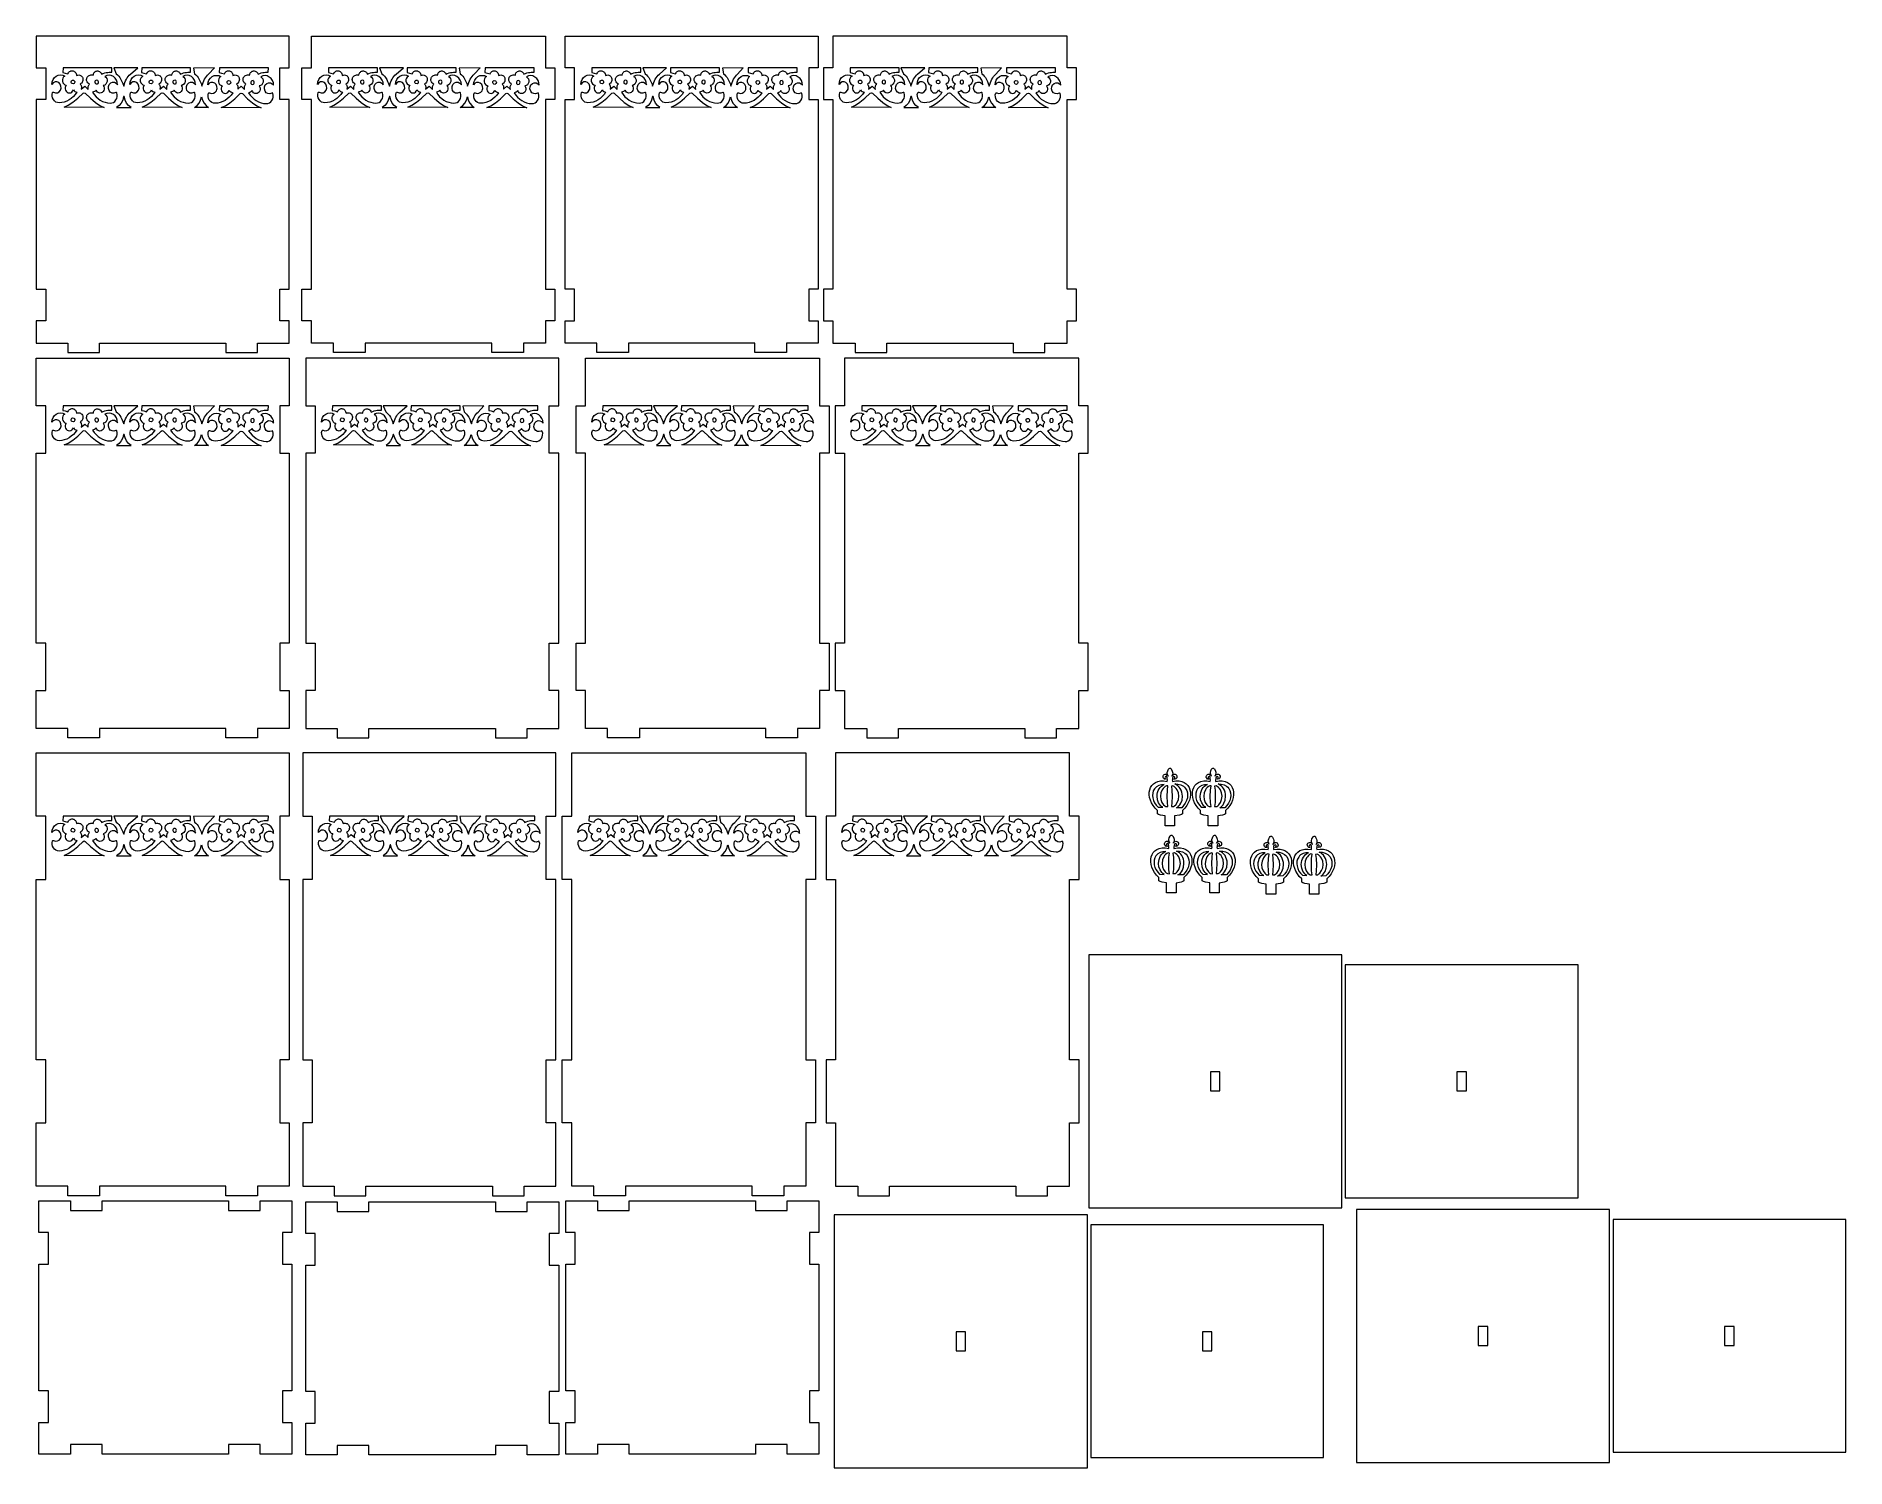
# Model space of a CAD drawing. Header units: inches. Extents: x -4.04 to 3.96, y -5.52 to 0.82.
import ezdxf

# ---------------------------------------------------------------- set-up
doc = ezdxf.new("R2010")
doc.units = ezdxf.units.IN
doc.header["$MEASUREMENT"] = 0
doc.layers.add('Katman 1', color=7, linetype='Continuous')

msp = doc.modelspace()

# ---------------------------------------------------------------- linework, layer by layer
at = {"layer": 'Katman 1', "color": 250, "lineweight": 9}
for points in [[(-2.9236, 0.8157), (-2.9236, 0.8157), (-4.0435, 0.8157), (-4.0435, 0.8157)], [(-4.0435, 0.8157), (-4.0435, 0.8157), (-4.0435, 0.6757), (-4.0435, 0.6757)], [(-2.9236, 0.6757), (-2.9236, 0.6757), (-2.9236, 0.8157), (-2.9236, 0.8157)], [(-2.8256, 0.6757), (-2.8256, 0.6757), (-2.8256, 0.8157), (-2.8256, 0.8157)], [(-2.8256, 0.8157), (-2.8256, 0.8157), (-1.7897, 0.8157), (-1.7897, 0.8157)], [(-1.7897, 0.8157), (-1.7897, 0.8157), (-1.7897, 0.6757), (-1.7897, 0.6757)], [(-1.7025, 0.6757), (-1.7025, 0.6757), (-1.7025, 0.8157), (-1.7025, 0.8157)], [(-1.7025, 0.8157), (-1.7025, 0.8157), (-0.5826, 0.8157), (-0.5826, 0.8157)], [(-0.5826, 0.8157), (-0.5826, 0.8157), (-0.5826, 0.6757), (-0.5826, 0.6757)], [(0.5185, 0.8157), (0.5185, 0.8157), (-0.5175, 0.8157), (-0.5175, 0.8157)], [(-0.5175, 0.8157), (-0.5175, 0.8157), (-0.5175, 0.6757), (-0.5175, 0.6757)], [(0.5185, 0.6757), (0.5185, 0.6757), (0.5185, 0.8157), (0.5185, 0.8157)], [(-4.0435, 0.6757), (-4.0435, 0.6757), (-4.0015, 0.6757), (-4.0015, 0.6757)], [(-4.0015, 0.6757), (-4.0015, 0.6757), (-4.0015, 0.5357), (-4.0015, 0.5357)], [(-3.955, 0.6393), (-3.955, 0.6393), (-3.9455, 0.6432), (-3.9455, 0.6432)], [(-3.9455, 0.6432), (-3.9455, 0.6432), (-3.9357, 0.6446), (-3.9357, 0.6446)], [(-3.9357, 0.6446), (-3.9357, 0.6446), (-3.9262, 0.6432), (-3.9262, 0.6432)], [(-3.9262, 0.6432), (-3.9262, 0.6432), (-3.9168, 0.6393), (-3.9168, 0.6393)], [(-3.9248, 0.6757), (-3.9248, 0.6757), (-3.9259, 0.6551), (-3.9259, 0.6551)], [(-3.9259, 0.6551), (-3.9259, 0.6551), (-3.9147, 0.6526), (-3.9147, 0.6526)], [(-3.7082, 0.6757), (-3.7082, 0.6757), (-3.9248, 0.6757), (-3.9248, 0.6757)], [(-3.9147, 0.6526), (-3.9147, 0.6526), (-3.9028, 0.6488), (-3.9028, 0.6488)], [(-3.9028, 0.6488), (-3.9028, 0.6488), (-3.9007, 0.653), (-3.9007, 0.653)], [(-3.9007, 0.653), (-3.9007, 0.653), (-3.8983, 0.6565), (-3.8983, 0.6565)], [(-3.8983, 0.6565), (-3.8983, 0.6565), (-3.8954, 0.6589), (-3.8954, 0.6589)], [(-3.8954, 0.6589), (-3.8954, 0.6589), (-3.8923, 0.661), (-3.8923, 0.661)], [(-3.8923, 0.661), (-3.8923, 0.661), (-3.8895, 0.6624), (-3.8895, 0.6624)], [(-3.8895, 0.6624), (-3.8895, 0.6624), (-3.8864, 0.6631), (-3.8864, 0.6631)], [(-3.8864, 0.6631), (-3.8864, 0.6631), (-3.8832, 0.6631), (-3.8832, 0.6631)], [(-3.8832, 0.6631), (-3.8832, 0.6631), (-3.8804, 0.6628), (-3.8804, 0.6628)], [(-3.8804, 0.6628), (-3.8804, 0.6628), (-3.8776, 0.6617), (-3.8776, 0.6617)], [(-3.8776, 0.6617), (-3.8776, 0.6617), (-3.8748, 0.66), (-3.8748, 0.66)], [(-3.8748, 0.66), (-3.8748, 0.66), (-3.872, 0.6582), (-3.872, 0.6582)], [(-3.872, 0.6582), (-3.872, 0.6582), (-3.8699, 0.6558), (-3.8699, 0.6558)], [(-3.8699, 0.6558), (-3.8699, 0.6558), (-3.8681, 0.653), (-3.8681, 0.653)], [(-3.8681, 0.653), (-3.8681, 0.653), (-3.8664, 0.6498), (-3.8664, 0.6498)], [(-3.8664, 0.6498), (-3.8664, 0.6498), (-3.8653, 0.6463), (-3.8653, 0.6463)], [(-3.8653, 0.6463), (-3.8653, 0.6463), (-3.865, 0.6425), (-3.865, 0.6425)], [(-3.865, 0.6425), (-3.865, 0.6425), (-3.8594, 0.6439), (-3.8594, 0.6439)], [(-3.8594, 0.6439), (-3.8594, 0.6439), (-3.8545, 0.6446), (-3.8545, 0.6446)], [(-3.8545, 0.6446), (-3.8545, 0.6446), (-3.8503, 0.6439), (-3.8503, 0.6439)], [(-3.8503, 0.6439), (-3.8503, 0.6439), (-3.8468, 0.6425), (-3.8468, 0.6425)], [(-3.8468, 0.6425), (-3.8468, 0.6425), (-3.8437, 0.6404), (-3.8437, 0.6404)], [(-3.815, 0.6379), (-3.815, 0.6379), (-3.8125, 0.6407), (-3.8125, 0.6407)], [(-3.8125, 0.6407), (-3.8125, 0.6407), (-3.809, 0.6425), (-3.809, 0.6425)], [(-3.809, 0.6425), (-3.809, 0.6425), (-3.8052, 0.6439), (-3.8052, 0.6439)], [(-3.8052, 0.6439), (-3.8052, 0.6439), (-3.801, 0.6446), (-3.801, 0.6446)], [(-3.801, 0.6446), (-3.801, 0.6446), (-3.7961, 0.6442), (-3.7961, 0.6442)], [(-3.7961, 0.6442), (-3.7961, 0.6442), (-3.7908, 0.6432), (-3.7908, 0.6432)], [(-3.7908, 0.6432), (-3.7908, 0.6432), (-3.7904, 0.6463), (-3.7904, 0.6463)], [(-3.7904, 0.6463), (-3.7904, 0.6463), (-3.7898, 0.6495), (-3.7898, 0.6495)], [(-3.7898, 0.6495), (-3.7898, 0.6495), (-3.7883, 0.6523), (-3.7883, 0.6523)], [(-3.7883, 0.6523), (-3.7883, 0.6523), (-3.7869, 0.6547), (-3.7869, 0.6547)], [(-3.7869, 0.6547), (-3.7869, 0.6547), (-3.7845, 0.6572), (-3.7845, 0.6572)], [(-3.7845, 0.6572), (-3.7845, 0.6572), (-3.782, 0.6589), (-3.782, 0.6589)], [(-3.782, 0.6589), (-3.782, 0.6589), (-3.7796, 0.6603), (-3.7796, 0.6603)], [(-3.7796, 0.6603), (-3.7796, 0.6603), (-3.7765, 0.6617), (-3.7765, 0.6617)], [(-3.7765, 0.6617), (-3.7765, 0.6617), (-3.7733, 0.6621), (-3.7733, 0.6621)], [(-3.7733, 0.6621), (-3.7733, 0.6621), (-3.7702, 0.6621), (-3.7702, 0.6621)], [(-3.7702, 0.6621), (-3.7702, 0.6621), (-3.767, 0.6614), (-3.767, 0.6614)], [(-3.767, 0.6614), (-3.767, 0.6614), (-3.7639, 0.66), (-3.7639, 0.66)], [(-3.7639, 0.66), (-3.7639, 0.66), (-3.7611, 0.6582), (-3.7611, 0.6582)], [(-3.7611, 0.6582), (-3.7611, 0.6582), (-3.7583, 0.6554), (-3.7583, 0.6554)], [(-3.7583, 0.6554), (-3.7583, 0.6554), (-3.7555, 0.6519), (-3.7555, 0.6519)], [(-3.7555, 0.6519), (-3.7555, 0.6519), (-3.753, 0.6477), (-3.753, 0.6477)], [(-3.753, 0.6477), (-3.753, 0.6477), (-3.7464, 0.6509), (-3.7464, 0.6509)], [(-3.7464, 0.6509), (-3.7464, 0.6509), (-3.7397, 0.653), (-3.7397, 0.653)], [(-3.7306, 0.6421), (-3.7306, 0.6421), (-3.7401, 0.6379), (-3.7401, 0.6379)], [(-3.7397, 0.653), (-3.7397, 0.653), (-3.7334, 0.6547), (-3.7334, 0.6547)], [(-3.7334, 0.6547), (-3.7334, 0.6547), (-3.7271, 0.6558), (-3.7271, 0.6558)], [(-3.7211, 0.6432), (-3.7211, 0.6432), (-3.7306, 0.6421), (-3.7306, 0.6421)], [(-3.7271, 0.6558), (-3.7271, 0.6558), (-3.7208, 0.6561), (-3.7208, 0.6561)], [(-3.711, 0.6418), (-3.711, 0.6418), (-3.7211, 0.6432), (-3.7211, 0.6432)], [(-3.7208, 0.6561), (-3.7208, 0.6561), (-3.7145, 0.6565), (-3.7145, 0.6565)], [(-3.7145, 0.6565), (-3.7145, 0.6565), (-3.7082, 0.6561), (-3.7082, 0.6561)], [(-3.7019, 0.6376), (-3.7019, 0.6376), (-3.711, 0.6418), (-3.711, 0.6418)], [(-3.7082, 0.6561), (-3.7082, 0.6561), (-3.7082, 0.6757), (-3.7082, 0.6757)], [(-3.5941, 0.6757), (-3.5941, 0.6757), (-3.7005, 0.6757), (-3.7005, 0.6757)], [(-3.7005, 0.6757), (-3.7005, 0.6757), (-3.6893, 0.6495), (-3.6893, 0.6495)], [(-3.6893, 0.6495), (-3.6893, 0.6495), (-3.6834, 0.6446), (-3.6834, 0.6446)], [(-3.6834, 0.6446), (-3.6834, 0.6446), (-3.6781, 0.639), (-3.6781, 0.639)], [(-3.6365, 0.6376), (-3.6365, 0.6376), (-3.6316, 0.6428), (-3.6316, 0.6428)], [(-3.6316, 0.6428), (-3.6316, 0.6428), (-3.6263, 0.6474), (-3.6263, 0.6474)], [(-3.6263, 0.6474), (-3.6263, 0.6474), (-3.5941, 0.6757), (-3.5941, 0.6757)], [(-3.6099, 0.639), (-3.6099, 0.639), (-3.6004, 0.6432), (-3.6004, 0.6432)], [(-3.6004, 0.6432), (-3.6004, 0.6432), (-3.5906, 0.6446), (-3.5906, 0.6446)], [(-3.5906, 0.6446), (-3.5906, 0.6446), (-3.5808, 0.6432), (-3.5808, 0.6432)], [(-3.5808, 0.6432), (-3.5808, 0.6432), (-3.5717, 0.639), (-3.5717, 0.639)], [(-3.5766, 0.6757), (-3.5766, 0.6757), (-3.5777, 0.6551), (-3.5777, 0.6551)], [(-3.5777, 0.6551), (-3.5777, 0.6551), (-3.5668, 0.6526), (-3.5668, 0.6526)], [(-3.3603, 0.6757), (-3.3603, 0.6757), (-3.5766, 0.6757), (-3.5766, 0.6757)], [(-3.5668, 0.6526), (-3.5668, 0.6526), (-3.5546, 0.6488), (-3.5546, 0.6488)], [(-3.5546, 0.6488), (-3.5546, 0.6488), (-3.5525, 0.653), (-3.5525, 0.653)], [(-3.5525, 0.653), (-3.5525, 0.653), (-3.55, 0.6565), (-3.55, 0.6565)], [(-3.55, 0.6565), (-3.55, 0.6565), (-3.5472, 0.6589), (-3.5472, 0.6589)], [(-3.5472, 0.6589), (-3.5472, 0.6589), (-3.5444, 0.661), (-3.5444, 0.661)], [(-3.5444, 0.661), (-3.5444, 0.661), (-3.5413, 0.6624), (-3.5413, 0.6624)], [(-3.5413, 0.6624), (-3.5413, 0.6624), (-3.5385, 0.6631), (-3.5385, 0.6631)], [(-3.5385, 0.6631), (-3.5385, 0.6631), (-3.5353, 0.6631), (-3.5353, 0.6631)], [(-3.5353, 0.6631), (-3.5353, 0.6631), (-3.5325, 0.6628), (-3.5325, 0.6628)], [(-3.5325, 0.6628), (-3.5325, 0.6628), (-3.5294, 0.6617), (-3.5294, 0.6617)], [(-3.5294, 0.6617), (-3.5294, 0.6617), (-3.5266, 0.66), (-3.5266, 0.66)], [(-3.5266, 0.66), (-3.5266, 0.66), (-3.5241, 0.6582), (-3.5241, 0.6582)], [(-3.5241, 0.6582), (-3.5241, 0.6582), (-3.522, 0.6558), (-3.522, 0.6558)], [(-3.522, 0.6558), (-3.522, 0.6558), (-3.5199, 0.653), (-3.5199, 0.653)], [(-3.5199, 0.653), (-3.5199, 0.653), (-3.5185, 0.6498), (-3.5185, 0.6498)], [(-3.5185, 0.6498), (-3.5185, 0.6498), (-3.5175, 0.6463), (-3.5175, 0.6463)], [(-3.5175, 0.6463), (-3.5175, 0.6463), (-3.5168, 0.6425), (-3.5168, 0.6425)], [(-3.5168, 0.6425), (-3.5168, 0.6425), (-3.5115, 0.6439), (-3.5115, 0.6439)], [(-3.5115, 0.6439), (-3.5115, 0.6439), (-3.5066, 0.6446), (-3.5066, 0.6446)], [(-3.5066, 0.6446), (-3.5066, 0.6446), (-3.5024, 0.6439), (-3.5024, 0.6439)], [(-3.5024, 0.6439), (-3.5024, 0.6439), (-3.4986, 0.6425), (-3.4986, 0.6425)], [(-3.4986, 0.6425), (-3.4986, 0.6425), (-3.4954, 0.6404), (-3.4954, 0.6404)], [(-3.4671, 0.6379), (-3.4671, 0.6379), (-3.4643, 0.6407), (-3.4643, 0.6407)], [(-3.4643, 0.6407), (-3.4643, 0.6407), (-3.4611, 0.6425), (-3.4611, 0.6425)], [(-3.4611, 0.6425), (-3.4611, 0.6425), (-3.4573, 0.6439), (-3.4573, 0.6439)], [(-3.4573, 0.6439), (-3.4573, 0.6439), (-3.453, 0.6446), (-3.453, 0.6446)], [(-3.453, 0.6446), (-3.453, 0.6446), (-3.4482, 0.6442), (-3.4482, 0.6442)], [(-3.4482, 0.6442), (-3.4482, 0.6442), (-3.4429, 0.6432), (-3.4429, 0.6432)], [(-3.4429, 0.6432), (-3.4429, 0.6432), (-3.4426, 0.6463), (-3.4426, 0.6463)], [(-3.4426, 0.6463), (-3.4426, 0.6463), (-3.4419, 0.6495), (-3.4419, 0.6495)], [(-3.4419, 0.6495), (-3.4419, 0.6495), (-3.4405, 0.6523), (-3.4405, 0.6523)], [(-3.4405, 0.6523), (-3.4405, 0.6523), (-3.4387, 0.6547), (-3.4387, 0.6547)], [(-3.4387, 0.6547), (-3.4387, 0.6547), (-3.4366, 0.6572), (-3.4366, 0.6572)], [(-3.4366, 0.6572), (-3.4366, 0.6572), (-3.4338, 0.6589), (-3.4338, 0.6589)], [(-3.4338, 0.6589), (-3.4338, 0.6589), (-3.4314, 0.6603), (-3.4314, 0.6603)], [(-3.4314, 0.6603), (-3.4314, 0.6603), (-3.4282, 0.6617), (-3.4282, 0.6617)], [(-3.4282, 0.6617), (-3.4282, 0.6617), (-3.4255, 0.6621), (-3.4255, 0.6621)], [(-3.4255, 0.6621), (-3.4255, 0.6621), (-3.4223, 0.6621), (-3.4223, 0.6621)], [(-3.4223, 0.6621), (-3.4223, 0.6621), (-3.4188, 0.6614), (-3.4188, 0.6614)], [(-3.4188, 0.6614), (-3.4188, 0.6614), (-3.416, 0.66), (-3.416, 0.66)], [(-3.416, 0.66), (-3.416, 0.66), (-3.4128, 0.6582), (-3.4128, 0.6582)], [(-3.4128, 0.6582), (-3.4128, 0.6582), (-3.41, 0.6554), (-3.41, 0.6554)], [(-3.41, 0.6554), (-3.41, 0.6554), (-3.4073, 0.6519), (-3.4073, 0.6519)], [(-3.4073, 0.6519), (-3.4073, 0.6519), (-3.4051, 0.6477), (-3.4051, 0.6477)], [(-3.4051, 0.6477), (-3.4051, 0.6477), (-3.3981, 0.6509), (-3.3981, 0.6509)], [(-3.3981, 0.6509), (-3.3981, 0.6509), (-3.3918, 0.653), (-3.3918, 0.653)], [(-3.3855, 0.6418), (-3.3855, 0.6418), (-3.395, 0.6379), (-3.395, 0.6379)], [(-3.3918, 0.653), (-3.3918, 0.653), (-3.3852, 0.6547), (-3.3852, 0.6547)], [(-3.3758, 0.6432), (-3.3758, 0.6432), (-3.3855, 0.6418), (-3.3855, 0.6418)], [(-3.3852, 0.6547), (-3.3852, 0.6547), (-3.3789, 0.6558), (-3.3789, 0.6558)], [(-3.3789, 0.6558), (-3.3789, 0.6558), (-3.3726, 0.6561), (-3.3726, 0.6561)], [(-3.366, 0.6418), (-3.366, 0.6418), (-3.3758, 0.6432), (-3.3758, 0.6432)], [(-3.3726, 0.6561), (-3.3726, 0.6561), (-3.3663, 0.6565), (-3.3663, 0.6565)], [(-3.3663, 0.6565), (-3.3663, 0.6565), (-3.3603, 0.6561), (-3.3603, 0.6561)], [(-3.3568, 0.6376), (-3.3568, 0.6376), (-3.366, 0.6418), (-3.366, 0.6418)], [(-3.3603, 0.6561), (-3.3603, 0.6561), (-3.3603, 0.6757), (-3.3603, 0.6757)], [(-3.255, 0.6757), (-3.255, 0.6757), (-3.3474, 0.6747), (-3.3474, 0.6747)], [(-3.3474, 0.6747), (-3.3474, 0.6747), (-3.3429, 0.6495), (-3.3429, 0.6495)], [(-3.3429, 0.6495), (-3.3429, 0.6495), (-3.3372, 0.6446), (-3.3372, 0.6446)], [(-3.3372, 0.6446), (-3.3372, 0.6446), (-3.3317, 0.639), (-3.3317, 0.639)], [(-3.29, 0.6376), (-3.29, 0.6376), (-3.2854, 0.6428), (-3.2854, 0.6428)], [(-3.2854, 0.6428), (-3.2854, 0.6428), (-3.2802, 0.6474), (-3.2802, 0.6474)], [(-3.2802, 0.6474), (-3.2802, 0.6474), (-3.255, 0.6757), (-3.255, 0.6757)], [(-3.2644, 0.6369), (-3.2644, 0.6369), (-3.2553, 0.6411), (-3.2553, 0.6411)], [(-3.2553, 0.6411), (-3.2553, 0.6411), (-3.2456, 0.6425), (-3.2456, 0.6425)], [(-3.2456, 0.6425), (-3.2456, 0.6425), (-3.2358, 0.6411), (-3.2358, 0.6411)], [(-3.2358, 0.6411), (-3.2358, 0.6411), (-3.2266, 0.6369), (-3.2266, 0.6369)], [(-3.2326, 0.6757), (-3.2326, 0.6757), (-3.2336, 0.6551), (-3.2336, 0.6551)], [(-3.2336, 0.6551), (-3.2336, 0.6551), (-3.2228, 0.6526), (-3.2228, 0.6526)], [(-3.0159, 0.6757), (-3.0159, 0.6757), (-3.2326, 0.6757), (-3.2326, 0.6757)], [(-3.2228, 0.6526), (-3.2228, 0.6526), (-3.2106, 0.6488), (-3.2106, 0.6488)], [(-3.2106, 0.6488), (-3.2106, 0.6488), (-3.2085, 0.653), (-3.2085, 0.653)], [(-3.2085, 0.653), (-3.2085, 0.653), (-3.206, 0.6565), (-3.206, 0.6565)], [(-3.206, 0.6565), (-3.206, 0.6565), (-3.2032, 0.6589), (-3.2032, 0.6589)], [(-3.2032, 0.6589), (-3.2032, 0.6589), (-3.2004, 0.661), (-3.2004, 0.661)], [(-3.2004, 0.661), (-3.2004, 0.661), (-3.1973, 0.6624), (-3.1973, 0.6624)], [(-3.1973, 0.6624), (-3.1973, 0.6624), (-3.1944, 0.6631), (-3.1944, 0.6631)], [(-3.1944, 0.6631), (-3.1944, 0.6631), (-3.1913, 0.6631), (-3.1913, 0.6631)], [(-3.1913, 0.6631), (-3.1913, 0.6631), (-3.1882, 0.6628), (-3.1882, 0.6628)], [(-3.1882, 0.6628), (-3.1882, 0.6628), (-3.1853, 0.6617), (-3.1853, 0.6617)], [(-3.1853, 0.6617), (-3.1853, 0.6617), (-3.1826, 0.66), (-3.1826, 0.66)], [(-3.1826, 0.66), (-3.1826, 0.66), (-3.1798, 0.6582), (-3.1798, 0.6582)], [(-3.1798, 0.6582), (-3.1798, 0.6582), (-3.1777, 0.6558), (-3.1777, 0.6558)], [(-3.1777, 0.6558), (-3.1777, 0.6558), (-3.1759, 0.653), (-3.1759, 0.653)], [(-3.1759, 0.653), (-3.1759, 0.653), (-3.1741, 0.6498), (-3.1741, 0.6498)], [(-3.1741, 0.6498), (-3.1741, 0.6498), (-3.1731, 0.6463), (-3.1731, 0.6463)], [(-3.1731, 0.6463), (-3.1731, 0.6463), (-3.1728, 0.6425), (-3.1728, 0.6425)], [(-3.1728, 0.6425), (-3.1728, 0.6425), (-3.1671, 0.6439), (-3.1671, 0.6439)], [(-3.1671, 0.6439), (-3.1671, 0.6439), (-3.1626, 0.6446), (-3.1626, 0.6446)], [(-3.1626, 0.6446), (-3.1626, 0.6446), (-3.1581, 0.6439), (-3.1581, 0.6439)], [(-3.1581, 0.6439), (-3.1581, 0.6439), (-3.1545, 0.6425), (-3.1545, 0.6425)], [(-3.1545, 0.6425), (-3.1545, 0.6425), (-3.1514, 0.6404), (-3.1514, 0.6404)], [(-3.1231, 0.6379), (-3.1231, 0.6379), (-3.1202, 0.6407), (-3.1202, 0.6407)], [(-3.1202, 0.6407), (-3.1202, 0.6407), (-3.1167, 0.6425), (-3.1167, 0.6425)], [(-3.1167, 0.6425), (-3.1167, 0.6425), (-3.1129, 0.6439), (-3.1129, 0.6439)], [(-3.1129, 0.6439), (-3.1129, 0.6439), (-3.1087, 0.6446), (-3.1087, 0.6446)], [(-3.1087, 0.6446), (-3.1087, 0.6446), (-3.1038, 0.6442), (-3.1038, 0.6442)], [(-3.1038, 0.6442), (-3.1038, 0.6442), (-3.0989, 0.6432), (-3.0989, 0.6432)], [(-3.0989, 0.6432), (-3.0989, 0.6432), (-3.0986, 0.6463), (-3.0986, 0.6463)], [(-3.0986, 0.6463), (-3.0986, 0.6463), (-3.0975, 0.6495), (-3.0975, 0.6495)], [(-3.0975, 0.6495), (-3.0975, 0.6495), (-3.0964, 0.6523), (-3.0964, 0.6523)], [(-3.0964, 0.6523), (-3.0964, 0.6523), (-3.0947, 0.6547), (-3.0947, 0.6547)], [(-3.0947, 0.6547), (-3.0947, 0.6547), (-3.0923, 0.6572), (-3.0923, 0.6572)], [(-3.0923, 0.6572), (-3.0923, 0.6572), (-3.0898, 0.6589), (-3.0898, 0.6589)], [(-3.0898, 0.6589), (-3.0898, 0.6589), (-3.0874, 0.6603), (-3.0874, 0.6603)], [(-3.0874, 0.6603), (-3.0874, 0.6603), (-3.0842, 0.6617), (-3.0842, 0.6617)], [(-3.0842, 0.6617), (-3.0842, 0.6617), (-3.0811, 0.6621), (-3.0811, 0.6621)], [(-3.0811, 0.6621), (-3.0811, 0.6621), (-3.0783, 0.6621), (-3.0783, 0.6621)], [(-3.0783, 0.6621), (-3.0783, 0.6621), (-3.0747, 0.6614), (-3.0747, 0.6614)], [(-3.0747, 0.6614), (-3.0747, 0.6614), (-3.0716, 0.66), (-3.0716, 0.66)], [(-3.0716, 0.66), (-3.0716, 0.66), (-3.0688, 0.6582), (-3.0688, 0.6582)], [(-3.0688, 0.6582), (-3.0688, 0.6582), (-3.066, 0.6554), (-3.066, 0.6554)], [(-3.066, 0.6554), (-3.066, 0.6554), (-3.0632, 0.6519), (-3.0632, 0.6519)], [(-3.0632, 0.6519), (-3.0632, 0.6519), (-3.0608, 0.6477), (-3.0608, 0.6477)], [(-3.0608, 0.6477), (-3.0608, 0.6477), (-3.0541, 0.6509), (-3.0541, 0.6509)], [(-3.0541, 0.6509), (-3.0541, 0.6509), (-3.0475, 0.653), (-3.0475, 0.653)], [(-3.0475, 0.653), (-3.0475, 0.653), (-3.0412, 0.6547), (-3.0412, 0.6547)], [(-3.0412, 0.6547), (-3.0412, 0.6547), (-3.0349, 0.6558), (-3.0349, 0.6558)], [(-3.0307, 0.6411), (-3.0307, 0.6411), (-3.0405, 0.6397), (-3.0405, 0.6397)], [(-3.0349, 0.6558), (-3.0349, 0.6558), (-3.0286, 0.6561), (-3.0286, 0.6561)], [(-3.0209, 0.6397), (-3.0209, 0.6397), (-3.0307, 0.6411), (-3.0307, 0.6411)], [(-3.0286, 0.6561), (-3.0286, 0.6561), (-3.0223, 0.6565), (-3.0223, 0.6565)], [(-3.0223, 0.6565), (-3.0223, 0.6565), (-3.0163, 0.6561), (-3.0163, 0.6561)], [(-3.0163, 0.6561), (-3.0163, 0.6561), (-3.0159, 0.6757), (-3.0159, 0.6757)], [(-2.9656, 0.5357), (-2.9656, 0.5357), (-2.9656, 0.6757), (-2.9656, 0.6757)], [(-2.9656, 0.6757), (-2.9656, 0.6757), (-2.9236, 0.6757), (-2.9236, 0.6757)], [(-2.8675, 0.5357), (-2.8675, 0.5357), (-2.8675, 0.6757), (-2.8675, 0.6757)], [(-2.8675, 0.6757), (-2.8675, 0.6757), (-2.8256, 0.6757), (-2.8256, 0.6757)], [(-2.779, 0.6393), (-2.779, 0.6393), (-2.7699, 0.6432), (-2.7699, 0.6432)], [(-2.7699, 0.6432), (-2.7699, 0.6432), (-2.7598, 0.6446), (-2.7598, 0.6446)], [(-2.7598, 0.6446), (-2.7598, 0.6446), (-2.7503, 0.6432), (-2.7503, 0.6432)], [(-2.7503, 0.6432), (-2.7503, 0.6432), (-2.7409, 0.6393), (-2.7409, 0.6393)], [(-2.7493, 0.6757), (-2.7493, 0.6757), (-2.75, 0.6551), (-2.75, 0.6551)], [(-2.75, 0.6551), (-2.75, 0.6551), (-2.7391, 0.6526), (-2.7391, 0.6526)], [(-2.5327, 0.6757), (-2.5327, 0.6757), (-2.7493, 0.6757), (-2.7493, 0.6757)], [(-2.7391, 0.6526), (-2.7391, 0.6526), (-2.7272, 0.6488), (-2.7272, 0.6488)], [(-2.7272, 0.6488), (-2.7272, 0.6488), (-2.7251, 0.653), (-2.7251, 0.653)], [(-2.7251, 0.653), (-2.7251, 0.653), (-2.7223, 0.6565), (-2.7223, 0.6565)], [(-2.7223, 0.6565), (-2.7223, 0.6565), (-2.7196, 0.6589), (-2.7196, 0.6589)], [(-2.7196, 0.6589), (-2.7196, 0.6589), (-2.7167, 0.661), (-2.7167, 0.661)], [(-2.7167, 0.661), (-2.7167, 0.661), (-2.7139, 0.6624), (-2.7139, 0.6624)], [(-2.7139, 0.6624), (-2.7139, 0.6624), (-2.7108, 0.6631), (-2.7108, 0.6631)], [(-2.7108, 0.6631), (-2.7108, 0.6631), (-2.7076, 0.6631), (-2.7076, 0.6631)], [(-2.7076, 0.6631), (-2.7076, 0.6631), (-2.7048, 0.6628), (-2.7048, 0.6628)], [(-2.7048, 0.6628), (-2.7048, 0.6628), (-2.7017, 0.6617), (-2.7017, 0.6617)], [(-2.7017, 0.6617), (-2.7017, 0.6617), (-2.6989, 0.66), (-2.6989, 0.66)], [(-2.6989, 0.66), (-2.6989, 0.66), (-2.6964, 0.6582), (-2.6964, 0.6582)], [(-2.6964, 0.6582), (-2.6964, 0.6582), (-2.6943, 0.6558), (-2.6943, 0.6558)], [(-2.6943, 0.6558), (-2.6943, 0.6558), (-2.6926, 0.653), (-2.6926, 0.653)], [(-2.6926, 0.653), (-2.6926, 0.653), (-2.6908, 0.6498), (-2.6908, 0.6498)], [(-2.6908, 0.6498), (-2.6908, 0.6498), (-2.6898, 0.6463), (-2.6898, 0.6463)], [(-2.6898, 0.6463), (-2.6898, 0.6463), (-2.6891, 0.6425), (-2.6891, 0.6425)], [(-2.6891, 0.6425), (-2.6891, 0.6425), (-2.6838, 0.6439), (-2.6838, 0.6439)], [(-2.6838, 0.6439), (-2.6838, 0.6439), (-2.6789, 0.6446), (-2.6789, 0.6446)], [(-2.6789, 0.6446), (-2.6789, 0.6446), (-2.6747, 0.6439), (-2.6747, 0.6439)], [(-2.6747, 0.6439), (-2.6747, 0.6439), (-2.6709, 0.6425), (-2.6709, 0.6425)], [(-2.6709, 0.6425), (-2.6709, 0.6425), (-2.6677, 0.6404), (-2.6677, 0.6404)], [(-2.6394, 0.6379), (-2.6394, 0.6379), (-2.6366, 0.6407), (-2.6366, 0.6407)], [(-2.6366, 0.6407), (-2.6366, 0.6407), (-2.6335, 0.6425), (-2.6335, 0.6425)], [(-2.6335, 0.6425), (-2.6335, 0.6425), (-2.6296, 0.6439), (-2.6296, 0.6439)], [(-2.6296, 0.6439), (-2.6296, 0.6439), (-2.6254, 0.6446), (-2.6254, 0.6446)], [(-2.6254, 0.6446), (-2.6254, 0.6446), (-2.6205, 0.6442), (-2.6205, 0.6442)], [(-2.6205, 0.6442), (-2.6205, 0.6442), (-2.6152, 0.6432), (-2.6152, 0.6432)], [(-2.6152, 0.6432), (-2.6152, 0.6432), (-2.6149, 0.6463), (-2.6149, 0.6463)], [(-2.6149, 0.6463), (-2.6149, 0.6463), (-2.6142, 0.6495), (-2.6142, 0.6495)], [(-2.6142, 0.6495), (-2.6142, 0.6495), (-2.6128, 0.6523), (-2.6128, 0.6523)], [(-2.6128, 0.6523), (-2.6128, 0.6523), (-2.611, 0.6547), (-2.611, 0.6547)], [(-2.611, 0.6547), (-2.611, 0.6547), (-2.6089, 0.6572), (-2.6089, 0.6572)], [(-2.6089, 0.6572), (-2.6089, 0.6572), (-2.6065, 0.6589), (-2.6065, 0.6589)], [(-2.6065, 0.6589), (-2.6065, 0.6589), (-2.6037, 0.6603), (-2.6037, 0.6603)], [(-2.6037, 0.6603), (-2.6037, 0.6603), (-2.6006, 0.6617), (-2.6006, 0.6617)], [(-2.6006, 0.6617), (-2.6006, 0.6617), (-2.5977, 0.6621), (-2.5977, 0.6621)], [(-2.5977, 0.6621), (-2.5977, 0.6621), (-2.5946, 0.6621), (-2.5946, 0.6621)], [(-2.5946, 0.6621), (-2.5946, 0.6621), (-2.5914, 0.6614), (-2.5914, 0.6614)], [(-2.5914, 0.6614), (-2.5914, 0.6614), (-2.5883, 0.66), (-2.5883, 0.66)], [(-2.5883, 0.66), (-2.5883, 0.66), (-2.5851, 0.6582), (-2.5851, 0.6582)], [(-2.5851, 0.6582), (-2.5851, 0.6582), (-2.5823, 0.6554), (-2.5823, 0.6554)], [(-2.5823, 0.6554), (-2.5823, 0.6554), (-2.5799, 0.6519), (-2.5799, 0.6519)], [(-2.5799, 0.6519), (-2.5799, 0.6519), (-2.5775, 0.6477), (-2.5775, 0.6477)], [(-2.5775, 0.6477), (-2.5775, 0.6477), (-2.5708, 0.6509), (-2.5708, 0.6509)], [(-2.5708, 0.6509), (-2.5708, 0.6509), (-2.5641, 0.653), (-2.5641, 0.653)], [(-2.555, 0.6421), (-2.555, 0.6421), (-2.5645, 0.6379), (-2.5645, 0.6379)], [(-2.5641, 0.653), (-2.5641, 0.653), (-2.5575, 0.6547), (-2.5575, 0.6547)], [(-2.5575, 0.6547), (-2.5575, 0.6547), (-2.5512, 0.6558), (-2.5512, 0.6558)], [(-2.5453, 0.6432), (-2.5453, 0.6432), (-2.555, 0.6421), (-2.555, 0.6421)], [(-2.5512, 0.6558), (-2.5512, 0.6558), (-2.5449, 0.6561), (-2.5449, 0.6561)], [(-2.5354, 0.6418), (-2.5354, 0.6418), (-2.5453, 0.6432), (-2.5453, 0.6432)], [(-2.5449, 0.6561), (-2.5449, 0.6561), (-2.5389, 0.6565), (-2.5389, 0.6565)], [(-2.5389, 0.6565), (-2.5389, 0.6565), (-2.5327, 0.6561), (-2.5327, 0.6561)], [(-2.5264, 0.6376), (-2.5264, 0.6376), (-2.5354, 0.6418), (-2.5354, 0.6418)], [(-2.5327, 0.6561), (-2.5327, 0.6561), (-2.5327, 0.6757), (-2.5327, 0.6757)], [(-2.4185, 0.6757), (-2.4185, 0.6757), (-2.5246, 0.6757), (-2.5246, 0.6757)], [(-2.5246, 0.6757), (-2.5246, 0.6757), (-2.5134, 0.6495), (-2.5134, 0.6495)], [(-2.5134, 0.6495), (-2.5134, 0.6495), (-2.5078, 0.6446), (-2.5078, 0.6446)], [(-2.5078, 0.6446), (-2.5078, 0.6446), (-2.5022, 0.639), (-2.5022, 0.639)], [(-2.4606, 0.6376), (-2.4606, 0.6376), (-2.456, 0.6428), (-2.456, 0.6428)], [(-2.456, 0.6428), (-2.456, 0.6428), (-2.4507, 0.6474), (-2.4507, 0.6474)], [(-2.4507, 0.6474), (-2.4507, 0.6474), (-2.4185, 0.6757), (-2.4185, 0.6757)], [(-2.434, 0.639), (-2.434, 0.639), (-2.4245, 0.6432), (-2.4245, 0.6432)], [(-2.4245, 0.6432), (-2.4245, 0.6432), (-2.4147, 0.6446), (-2.4147, 0.6446)], [(-2.4147, 0.6446), (-2.4147, 0.6446), (-2.4053, 0.6432), (-2.4053, 0.6432)], [(-2.4053, 0.6432), (-2.4053, 0.6432), (-2.3958, 0.639), (-2.3958, 0.639)], [(-2.401, 0.6757), (-2.401, 0.6757), (-2.4021, 0.6551), (-2.4021, 0.6551)], [(-2.4021, 0.6551), (-2.4021, 0.6551), (-2.3909, 0.6526), (-2.3909, 0.6526)], [(-2.1844, 0.6757), (-2.1844, 0.6757), (-2.401, 0.6757), (-2.401, 0.6757)], [(-2.3909, 0.6526), (-2.3909, 0.6526), (-2.379, 0.6488), (-2.379, 0.6488)], [(-2.379, 0.6488), (-2.379, 0.6488), (-2.3769, 0.653), (-2.3769, 0.653)], [(-2.3769, 0.653), (-2.3769, 0.653), (-2.3745, 0.6565), (-2.3745, 0.6565)], [(-2.3745, 0.6565), (-2.3745, 0.6565), (-2.3717, 0.6589), (-2.3717, 0.6589)], [(-2.3717, 0.6589), (-2.3717, 0.6589), (-2.3688, 0.661), (-2.3688, 0.661)], [(-2.3688, 0.661), (-2.3688, 0.661), (-2.3657, 0.6624), (-2.3657, 0.6624)], [(-2.3657, 0.6624), (-2.3657, 0.6624), (-2.3626, 0.6631), (-2.3626, 0.6631)], [(-2.3626, 0.6631), (-2.3626, 0.6631), (-2.3594, 0.6631), (-2.3594, 0.6631)], [(-2.3594, 0.6631), (-2.3594, 0.6631), (-2.3566, 0.6628), (-2.3566, 0.6628)], [(-2.3566, 0.6628), (-2.3566, 0.6628), (-2.3538, 0.6617), (-2.3538, 0.6617)], [(-2.3538, 0.6617), (-2.3538, 0.6617), (-2.351, 0.66), (-2.351, 0.66)], [(-2.351, 0.66), (-2.351, 0.66), (-2.3482, 0.6582), (-2.3482, 0.6582)], [(-2.3482, 0.6582), (-2.3482, 0.6582), (-2.3461, 0.6558), (-2.3461, 0.6558)], [(-2.3461, 0.6558), (-2.3461, 0.6558), (-2.3444, 0.653), (-2.3444, 0.653)], [(-2.3444, 0.653), (-2.3444, 0.653), (-2.3426, 0.6498), (-2.3426, 0.6498)], [(-2.3426, 0.6498), (-2.3426, 0.6498), (-2.3416, 0.6463), (-2.3416, 0.6463)], [(-2.3416, 0.6463), (-2.3416, 0.6463), (-2.3412, 0.6425), (-2.3412, 0.6425)], [(-2.3412, 0.6425), (-2.3412, 0.6425), (-2.3356, 0.6439), (-2.3356, 0.6439)], [(-2.3356, 0.6439), (-2.3356, 0.6439), (-2.3307, 0.6446), (-2.3307, 0.6446)], [(-2.3307, 0.6446), (-2.3307, 0.6446), (-2.3265, 0.6439), (-2.3265, 0.6439)], [(-2.3265, 0.6439), (-2.3265, 0.6439), (-2.323, 0.6425), (-2.323, 0.6425)], [(-2.323, 0.6425), (-2.323, 0.6425), (-2.3199, 0.6404), (-2.3199, 0.6404)], [(-2.2912, 0.6379), (-2.2912, 0.6379), (-2.2887, 0.6407), (-2.2887, 0.6407)], [(-2.2887, 0.6407), (-2.2887, 0.6407), (-2.2852, 0.6425), (-2.2852, 0.6425)], [(-2.2852, 0.6425), (-2.2852, 0.6425), (-2.2813, 0.6439), (-2.2813, 0.6439)], [(-2.2813, 0.6439), (-2.2813, 0.6439), (-2.2772, 0.6446), (-2.2772, 0.6446)], [(-2.2772, 0.6446), (-2.2772, 0.6446), (-2.2723, 0.6442), (-2.2723, 0.6442)], [(-2.2723, 0.6442), (-2.2723, 0.6442), (-2.267, 0.6432), (-2.267, 0.6432)], [(-2.267, 0.6432), (-2.267, 0.6432), (-2.2667, 0.6463), (-2.2667, 0.6463)], [(-2.2667, 0.6463), (-2.2667, 0.6463), (-2.266, 0.6495), (-2.266, 0.6495)], [(-2.266, 0.6495), (-2.266, 0.6495), (-2.2645, 0.6523), (-2.2645, 0.6523)], [(-2.2645, 0.6523), (-2.2645, 0.6523), (-2.2632, 0.6547), (-2.2632, 0.6547)], [(-2.2632, 0.6547), (-2.2632, 0.6547), (-2.2607, 0.6572), (-2.2607, 0.6572)], [(-2.2607, 0.6572), (-2.2607, 0.6572), (-2.2583, 0.6589), (-2.2583, 0.6589)], [(-2.2583, 0.6589), (-2.2583, 0.6589), (-2.2558, 0.6603), (-2.2558, 0.6603)], [(-2.2558, 0.6603), (-2.2558, 0.6603), (-2.2527, 0.6617), (-2.2527, 0.6617)], [(-2.2527, 0.6617), (-2.2527, 0.6617), (-2.2495, 0.6621), (-2.2495, 0.6621)], [(-2.2495, 0.6621), (-2.2495, 0.6621), (-2.2464, 0.6621), (-2.2464, 0.6621)], [(-2.2464, 0.6621), (-2.2464, 0.6621), (-2.2432, 0.6614), (-2.2432, 0.6614)], [(-2.2432, 0.6614), (-2.2432, 0.6614), (-2.2401, 0.66), (-2.2401, 0.66)], [(-2.2401, 0.66), (-2.2401, 0.66), (-2.2373, 0.6582), (-2.2373, 0.6582)], [(-2.2373, 0.6582), (-2.2373, 0.6582), (-2.2345, 0.6554), (-2.2345, 0.6554)], [(-2.2345, 0.6554), (-2.2345, 0.6554), (-2.2317, 0.6519), (-2.2317, 0.6519)], [(-2.2317, 0.6519), (-2.2317, 0.6519), (-2.2292, 0.6477), (-2.2292, 0.6477)], [(-2.2292, 0.6477), (-2.2292, 0.6477), (-2.2225, 0.6509), (-2.2225, 0.6509)], [(-2.2225, 0.6509), (-2.2225, 0.6509), (-2.2159, 0.653), (-2.2159, 0.653)], [(-2.21, 0.6418), (-2.21, 0.6418), (-2.2194, 0.6379), (-2.2194, 0.6379)], [(-2.2159, 0.653), (-2.2159, 0.653), (-2.2096, 0.6547), (-2.2096, 0.6547)], [(-2.2002, 0.6432), (-2.2002, 0.6432), (-2.21, 0.6418), (-2.21, 0.6418)], [(-2.2096, 0.6547), (-2.2096, 0.6547), (-2.2033, 0.6558), (-2.2033, 0.6558)], [(-2.2033, 0.6558), (-2.2033, 0.6558), (-2.197, 0.6561), (-2.197, 0.6561)], [(-2.1904, 0.6418), (-2.1904, 0.6418), (-2.2002, 0.6432), (-2.2002, 0.6432)], [(-2.197, 0.6561), (-2.197, 0.6561), (-2.1907, 0.6565), (-2.1907, 0.6565)], [(-2.1907, 0.6565), (-2.1907, 0.6565), (-2.1844, 0.6561), (-2.1844, 0.6561)], [(-2.1813, 0.6376), (-2.1813, 0.6376), (-2.1904, 0.6418), (-2.1904, 0.6418)], [(-2.1844, 0.6561), (-2.1844, 0.6561), (-2.1844, 0.6757), (-2.1844, 0.6757)], [(-2.0794, 0.6757), (-2.0794, 0.6757), (-2.1718, 0.6747), (-2.1718, 0.6747)], [(-2.1718, 0.6747), (-2.1718, 0.6747), (-2.1673, 0.6495), (-2.1673, 0.6495)], [(-2.1673, 0.6495), (-2.1673, 0.6495), (-2.1613, 0.6446), (-2.1613, 0.6446)], [(-2.1613, 0.6446), (-2.1613, 0.6446), (-2.1561, 0.639), (-2.1561, 0.639)], [(-2.1144, 0.6376), (-2.1144, 0.6376), (-2.1095, 0.6428), (-2.1095, 0.6428)], [(-2.1095, 0.6428), (-2.1095, 0.6428), (-2.1046, 0.6474), (-2.1046, 0.6474)], [(-2.1046, 0.6474), (-2.1046, 0.6474), (-2.0794, 0.6757), (-2.0794, 0.6757)], [(-2.0889, 0.6369), (-2.0889, 0.6369), (-2.0798, 0.6411), (-2.0798, 0.6411)], [(-2.0798, 0.6411), (-2.0798, 0.6411), (-2.07, 0.6425), (-2.07, 0.6425)], [(-2.07, 0.6425), (-2.07, 0.6425), (-2.0602, 0.6411), (-2.0602, 0.6411)], [(-2.0602, 0.6411), (-2.0602, 0.6411), (-2.0507, 0.6369), (-2.0507, 0.6369)], [(-2.057, 0.6757), (-2.057, 0.6757), (-2.0577, 0.6551), (-2.0577, 0.6551)], [(-2.0577, 0.6551), (-2.0577, 0.6551), (-2.0469, 0.6526), (-2.0469, 0.6526)], [(-1.8404, 0.6757), (-1.8404, 0.6757), (-2.057, 0.6757), (-2.057, 0.6757)], [(-2.0469, 0.6526), (-2.0469, 0.6526), (-2.035, 0.6488), (-2.035, 0.6488)], [(-2.035, 0.6488), (-2.035, 0.6488), (-2.0329, 0.653), (-2.0329, 0.653)], [(-2.0329, 0.653), (-2.0329, 0.653), (-2.0304, 0.6565), (-2.0304, 0.6565)], [(-2.0304, 0.6565), (-2.0304, 0.6565), (-2.0276, 0.6589), (-2.0276, 0.6589)], [(-2.0276, 0.6589), (-2.0276, 0.6589), (-2.0245, 0.661), (-2.0245, 0.661)], [(-2.0245, 0.661), (-2.0245, 0.661), (-2.0217, 0.6624), (-2.0217, 0.6624)], [(-2.0217, 0.6624), (-2.0217, 0.6624), (-2.0185, 0.6631), (-2.0185, 0.6631)], [(-2.0185, 0.6631), (-2.0185, 0.6631), (-2.0154, 0.6631), (-2.0154, 0.6631)], [(-2.0154, 0.6631), (-2.0154, 0.6631), (-2.0126, 0.6628), (-2.0126, 0.6628)], [(-2.0126, 0.6628), (-2.0126, 0.6628), (-2.0094, 0.6617), (-2.0094, 0.6617)], [(-2.0094, 0.6617), (-2.0094, 0.6617), (-2.007, 0.66), (-2.007, 0.66)], [(-2.007, 0.66), (-2.007, 0.66), (-2.0042, 0.6582), (-2.0042, 0.6582)], [(-2.0042, 0.6582), (-2.0042, 0.6582), (-2.0021, 0.6558), (-2.0021, 0.6558)], [(-2.0021, 0.6558), (-2.0021, 0.6558), (-2.0003, 0.653), (-2.0003, 0.653)], [(-2.0003, 0.653), (-2.0003, 0.653), (-1.9986, 0.6498), (-1.9986, 0.6498)], [(-1.9986, 0.6498), (-1.9986, 0.6498), (-1.9975, 0.6463), (-1.9975, 0.6463)], [(-1.9975, 0.6463), (-1.9975, 0.6463), (-1.9968, 0.6425), (-1.9968, 0.6425)], [(-1.9968, 0.6425), (-1.9968, 0.6425), (-1.9916, 0.6439), (-1.9916, 0.6439)], [(-1.9916, 0.6439), (-1.9916, 0.6439), (-1.9867, 0.6446), (-1.9867, 0.6446)], [(-1.9867, 0.6446), (-1.9867, 0.6446), (-1.9825, 0.6439), (-1.9825, 0.6439)], [(-1.9825, 0.6439), (-1.9825, 0.6439), (-1.9786, 0.6425), (-1.9786, 0.6425)], [(-1.9786, 0.6425), (-1.9786, 0.6425), (-1.9758, 0.6404), (-1.9758, 0.6404)], [(-1.9471, 0.6379), (-1.9471, 0.6379), (-1.9443, 0.6407), (-1.9443, 0.6407)], [(-1.9443, 0.6407), (-1.9443, 0.6407), (-1.9412, 0.6425), (-1.9412, 0.6425)], [(-1.9412, 0.6425), (-1.9412, 0.6425), (-1.9374, 0.6439), (-1.9374, 0.6439)], [(-1.9374, 0.6439), (-1.9374, 0.6439), (-1.9331, 0.6446), (-1.9331, 0.6446)], [(-1.9331, 0.6446), (-1.9331, 0.6446), (-1.9282, 0.6442), (-1.9282, 0.6442)], [(-1.9282, 0.6442), (-1.9282, 0.6442), (-1.923, 0.6432), (-1.923, 0.6432)], [(-1.923, 0.6432), (-1.923, 0.6432), (-1.9226, 0.6463), (-1.9226, 0.6463)], [(-1.9226, 0.6463), (-1.9226, 0.6463), (-1.9219, 0.6495), (-1.9219, 0.6495)], [(-1.9219, 0.6495), (-1.9219, 0.6495), (-1.9206, 0.6523), (-1.9206, 0.6523)], [(-1.9206, 0.6523), (-1.9206, 0.6523), (-1.9188, 0.6547), (-1.9188, 0.6547)], [(-1.9188, 0.6547), (-1.9188, 0.6547), (-1.9167, 0.6572), (-1.9167, 0.6572)], [(-1.9167, 0.6572), (-1.9167, 0.6572), (-1.9143, 0.6589), (-1.9143, 0.6589)], [(-1.9143, 0.6589), (-1.9143, 0.6589), (-1.9086, 0.6617), (-1.9086, 0.6617)], [(-1.9086, 0.6617), (-1.9086, 0.6617), (-1.9055, 0.6621), (-1.9055, 0.6621)], [(-1.9055, 0.6621), (-1.9055, 0.6621), (-1.9023, 0.6621), (-1.9023, 0.6621)], [(-1.9023, 0.6621), (-1.9023, 0.6621), (-1.8992, 0.6614), (-1.8992, 0.6614)], [(-1.8992, 0.6614), (-1.8992, 0.6614), (-1.896, 0.66), (-1.896, 0.66)], [(-1.896, 0.66), (-1.896, 0.66), (-1.8929, 0.6582), (-1.8929, 0.6582)], [(-1.8929, 0.6582), (-1.8929, 0.6582), (-1.8901, 0.6554), (-1.8901, 0.6554)], [(-1.8901, 0.6554), (-1.8901, 0.6554), (-1.8876, 0.6519), (-1.8876, 0.6519)], [(-1.8876, 0.6519), (-1.8876, 0.6519), (-1.8852, 0.6477), (-1.8852, 0.6477)], [(-1.8852, 0.6477), (-1.8852, 0.6477), (-1.8785, 0.6509), (-1.8785, 0.6509)], [(-1.8785, 0.6509), (-1.8785, 0.6509), (-1.8719, 0.653), (-1.8719, 0.653)], [(-1.8719, 0.653), (-1.8719, 0.653), (-1.8652, 0.6547), (-1.8652, 0.6547)], [(-1.8652, 0.6547), (-1.8652, 0.6547), (-1.8589, 0.6558), (-1.8589, 0.6558)], [(-1.8551, 0.6411), (-1.8551, 0.6411), (-1.8649, 0.6397), (-1.8649, 0.6397)], [(-1.8589, 0.6558), (-1.8589, 0.6558), (-1.8526, 0.6561), (-1.8526, 0.6561)], [(-1.8453, 0.6397), (-1.8453, 0.6397), (-1.8551, 0.6411), (-1.8551, 0.6411)], [(-1.8526, 0.6561), (-1.8526, 0.6561), (-1.8467, 0.6565), (-1.8467, 0.6565)], [(-1.8467, 0.6565), (-1.8467, 0.6565), (-1.8404, 0.6561), (-1.8404, 0.6561)], [(-1.8404, 0.6561), (-1.8404, 0.6561), (-1.8404, 0.6757), (-1.8404, 0.6757)], [(-1.8404, 0.6757), (-1.8404, 0.6757), (-1.8404, 0.6757), (-1.8404, 0.6757)], [(-1.7897, 0.6757), (-1.7897, 0.6757), (-1.7477, 0.6757), (-1.7477, 0.6757)], [(-1.7477, 0.6757), (-1.7477, 0.6757), (-1.7477, 0.5357), (-1.7477, 0.5357)], [(-1.6605, 0.6757), (-1.6605, 0.6757), (-1.7025, 0.6757), (-1.7025, 0.6757)], [(-1.6605, 0.5357), (-1.6605, 0.5357), (-1.6605, 0.6757), (-1.6605, 0.6757)], [(-1.6143, 0.6393), (-1.6143, 0.6393), (-1.6048, 0.6432), (-1.6048, 0.6432)], [(-1.6048, 0.6432), (-1.6048, 0.6432), (-1.5951, 0.6446), (-1.5951, 0.6446)], [(-1.5951, 0.6446), (-1.5951, 0.6446), (-1.5852, 0.6432), (-1.5852, 0.6432)], [(-1.5852, 0.6432), (-1.5852, 0.6432), (-1.5758, 0.6393), (-1.5758, 0.6393)], [(-1.5842, 0.6757), (-1.5842, 0.6757), (-1.5849, 0.6551), (-1.5849, 0.6551)], [(-1.5849, 0.6551), (-1.5849, 0.6551), (-1.574, 0.6526), (-1.574, 0.6526)], [(-1.3676, 0.6757), (-1.3676, 0.6757), (-1.5842, 0.6757), (-1.5842, 0.6757)], [(-1.574, 0.6526), (-1.574, 0.6526), (-1.5622, 0.6488), (-1.5622, 0.6488)], [(-1.5622, 0.6488), (-1.5622, 0.6488), (-1.5601, 0.653), (-1.5601, 0.653)], [(-1.5601, 0.653), (-1.5601, 0.653), (-1.5576, 0.6565), (-1.5576, 0.6565)], [(-1.5576, 0.6565), (-1.5576, 0.6565), (-1.5548, 0.6589), (-1.5548, 0.6589)], [(-1.5548, 0.6589), (-1.5548, 0.6589), (-1.5516, 0.661), (-1.5516, 0.661)], [(-1.5516, 0.661), (-1.5516, 0.661), (-1.5489, 0.6624), (-1.5489, 0.6624)], [(-1.5489, 0.6624), (-1.5489, 0.6624), (-1.5457, 0.6631), (-1.5457, 0.6631)], [(-1.5457, 0.6631), (-1.5457, 0.6631), (-1.5426, 0.6631), (-1.5426, 0.6631)], [(-1.5426, 0.6631), (-1.5426, 0.6631), (-1.5398, 0.6628), (-1.5398, 0.6628)], [(-1.5398, 0.6628), (-1.5398, 0.6628), (-1.5366, 0.6617), (-1.5366, 0.6617)], [(-1.5366, 0.6617), (-1.5366, 0.6617), (-1.5341, 0.66), (-1.5341, 0.66)], [(-1.5341, 0.66), (-1.5341, 0.66), (-1.5314, 0.6582), (-1.5314, 0.6582)], [(-1.5314, 0.6582), (-1.5314, 0.6582), (-1.5293, 0.6558), (-1.5293, 0.6558)], [(-1.5293, 0.6558), (-1.5293, 0.6558), (-1.5275, 0.653), (-1.5275, 0.653)], [(-1.5275, 0.653), (-1.5275, 0.653), (-1.5258, 0.6498), (-1.5258, 0.6498)], [(-1.5258, 0.6498), (-1.5258, 0.6498), (-1.5247, 0.6463), (-1.5247, 0.6463)], [(-1.5247, 0.6463), (-1.5247, 0.6463), (-1.524, 0.6425), (-1.524, 0.6425)], [(-1.524, 0.6425), (-1.524, 0.6425), (-1.5188, 0.6439), (-1.5188, 0.6439)], [(-1.5188, 0.6439), (-1.5188, 0.6439), (-1.5139, 0.6446), (-1.5139, 0.6446)], [(-1.5139, 0.6446), (-1.5139, 0.6446), (-1.5097, 0.6439), (-1.5097, 0.6439)], [(-1.5097, 0.6439), (-1.5097, 0.6439), (-1.5058, 0.6425), (-1.5058, 0.6425)], [(-1.5058, 0.6425), (-1.5058, 0.6425), (-1.503, 0.6404), (-1.503, 0.6404)], [(-1.4743, 0.6379), (-1.4743, 0.6379), (-1.4715, 0.6407), (-1.4715, 0.6407)], [(-1.4715, 0.6407), (-1.4715, 0.6407), (-1.4684, 0.6425), (-1.4684, 0.6425)], [(-1.4684, 0.6425), (-1.4684, 0.6425), (-1.4645, 0.6439), (-1.4645, 0.6439)], [(-1.4645, 0.6439), (-1.4645, 0.6439), (-1.4603, 0.6446), (-1.4603, 0.6446)], [(-1.4603, 0.6446), (-1.4603, 0.6446), (-1.4554, 0.6442), (-1.4554, 0.6442)], [(-1.4554, 0.6442), (-1.4554, 0.6442), (-1.4502, 0.6432), (-1.4502, 0.6432)], [(-1.4502, 0.6432), (-1.4502, 0.6432), (-1.4498, 0.6463), (-1.4498, 0.6463)], [(-1.4498, 0.6463), (-1.4498, 0.6463), (-1.4491, 0.6495), (-1.4491, 0.6495)], [(-1.4491, 0.6495), (-1.4491, 0.6495), (-1.4477, 0.6523), (-1.4477, 0.6523)], [(-1.4477, 0.6523), (-1.4477, 0.6523), (-1.446, 0.6547), (-1.446, 0.6547)], [(-1.446, 0.6547), (-1.446, 0.6547), (-1.4439, 0.6572), (-1.4439, 0.6572)], [(-1.4439, 0.6572), (-1.4439, 0.6572), (-1.4414, 0.6589), (-1.4414, 0.6589)], [(-1.4414, 0.6589), (-1.4414, 0.6589), (-1.4358, 0.6617), (-1.4358, 0.6617)], [(-1.4358, 0.6617), (-1.4358, 0.6617), (-1.4327, 0.6621), (-1.4327, 0.6621)], [(-1.4327, 0.6621), (-1.4327, 0.6621), (-1.4295, 0.6621), (-1.4295, 0.6621)], [(-1.4295, 0.6621), (-1.4295, 0.6621), (-1.4263, 0.6614), (-1.4263, 0.6614)], [(-1.4263, 0.6614), (-1.4263, 0.6614), (-1.4232, 0.66), (-1.4232, 0.66)], [(-1.4232, 0.66), (-1.4232, 0.66), (-1.4201, 0.6582), (-1.4201, 0.6582)], [(-1.4201, 0.6582), (-1.4201, 0.6582), (-1.4173, 0.6554), (-1.4173, 0.6554)], [(-1.4173, 0.6554), (-1.4173, 0.6554), (-1.4148, 0.6519), (-1.4148, 0.6519)], [(-1.4148, 0.6519), (-1.4148, 0.6519), (-1.4124, 0.6477), (-1.4124, 0.6477)], [(-1.4124, 0.6477), (-1.4124, 0.6477), (-1.4057, 0.6509), (-1.4057, 0.6509)], [(-1.4057, 0.6509), (-1.4057, 0.6509), (-1.3991, 0.653), (-1.3991, 0.653)], [(-1.39, 0.6421), (-1.39, 0.6421), (-1.3994, 0.6379), (-1.3994, 0.6379)], [(-1.3991, 0.653), (-1.3991, 0.653), (-1.3924, 0.6547), (-1.3924, 0.6547)], [(-1.3924, 0.6547), (-1.3924, 0.6547), (-1.3861, 0.6558), (-1.3861, 0.6558)], [(-1.3802, 0.6432), (-1.3802, 0.6432), (-1.39, 0.6421), (-1.39, 0.6421)], [(-1.3861, 0.6558), (-1.3861, 0.6558), (-1.3798, 0.6561), (-1.3798, 0.6561)], [(-1.3704, 0.6418), (-1.3704, 0.6418), (-1.3802, 0.6432), (-1.3802, 0.6432)], [(-1.3798, 0.6561), (-1.3798, 0.6561), (-1.3739, 0.6565), (-1.3739, 0.6565)], [(-1.3739, 0.6565), (-1.3739, 0.6565), (-1.3676, 0.6561), (-1.3676, 0.6561)], [(-1.3613, 0.6376), (-1.3613, 0.6376), (-1.3704, 0.6418), (-1.3704, 0.6418)], [(-1.3676, 0.6561), (-1.3676, 0.6561), (-1.3676, 0.6757), (-1.3676, 0.6757)], [(-1.2535, 0.6757), (-1.2535, 0.6757), (-1.3595, 0.6757), (-1.3595, 0.6757)], [(-1.3595, 0.6757), (-1.3595, 0.6757), (-1.3483, 0.6495), (-1.3483, 0.6495)], [(-1.3483, 0.6495), (-1.3483, 0.6495), (-1.3427, 0.6446), (-1.3427, 0.6446)], [(-1.3427, 0.6446), (-1.3427, 0.6446), (-1.3375, 0.639), (-1.3375, 0.639)], [(-1.2955, 0.6376), (-1.2955, 0.6376), (-1.2909, 0.6428), (-1.2909, 0.6428)], [(-1.2909, 0.6428), (-1.2909, 0.6428), (-1.2857, 0.6474), (-1.2857, 0.6474)], [(-1.2857, 0.6474), (-1.2857, 0.6474), (-1.2535, 0.6757), (-1.2535, 0.6757)], [(-1.2689, 0.639), (-1.2689, 0.639), (-1.2594, 0.6432), (-1.2594, 0.6432)], [(-1.2594, 0.6432), (-1.2594, 0.6432), (-1.2496, 0.6446), (-1.2496, 0.6446)], [(-1.2496, 0.6446), (-1.2496, 0.6446), (-1.2402, 0.6432), (-1.2402, 0.6432)], [(-1.2402, 0.6432), (-1.2402, 0.6432), (-1.2307, 0.639), (-1.2307, 0.639)], [(-1.236, 0.6757), (-1.236, 0.6757), (-1.237, 0.6551), (-1.237, 0.6551)], [(-1.237, 0.6551), (-1.237, 0.6551), (-1.2258, 0.6526), (-1.2258, 0.6526)], [(-1.0194, 0.6757), (-1.0194, 0.6757), (-1.236, 0.6757), (-1.236, 0.6757)], [(-1.2258, 0.6526), (-1.2258, 0.6526), (-1.214, 0.6488), (-1.214, 0.6488)], [(-1.214, 0.6488), (-1.214, 0.6488), (-1.2119, 0.653), (-1.2119, 0.653)], [(-1.2119, 0.653), (-1.2119, 0.653), (-1.2094, 0.6565), (-1.2094, 0.6565)], [(-1.2094, 0.6565), (-1.2094, 0.6565), (-1.2066, 0.6589), (-1.2066, 0.6589)], [(-1.2066, 0.6589), (-1.2066, 0.6589), (-1.2038, 0.661), (-1.2038, 0.661)], [(-1.2038, 0.661), (-1.2038, 0.661), (-1.2006, 0.6624), (-1.2006, 0.6624)], [(-1.2006, 0.6624), (-1.2006, 0.6624), (-1.1978, 0.6631), (-1.1978, 0.6631)], [(-1.1978, 0.6631), (-1.1978, 0.6631), (-1.1947, 0.6631), (-1.1947, 0.6631)], [(-1.1947, 0.6631), (-1.1947, 0.6631), (-1.1915, 0.6628), (-1.1915, 0.6628)], [(-1.1915, 0.6628), (-1.1915, 0.6628), (-1.1888, 0.6617), (-1.1888, 0.6617)], [(-1.1888, 0.6617), (-1.1888, 0.6617), (-1.1859, 0.66), (-1.1859, 0.66)], [(-1.1859, 0.66), (-1.1859, 0.66), (-1.1832, 0.6582), (-1.1832, 0.6582)], [(-1.1832, 0.6582), (-1.1832, 0.6582), (-1.181, 0.6558), (-1.181, 0.6558)], [(-1.181, 0.6558), (-1.181, 0.6558), (-1.1793, 0.653), (-1.1793, 0.653)], [(-1.1793, 0.653), (-1.1793, 0.653), (-1.1775, 0.6498), (-1.1775, 0.6498)], [(-1.1775, 0.6498), (-1.1775, 0.6498), (-1.1765, 0.6463), (-1.1765, 0.6463)], [(-1.1765, 0.6463), (-1.1765, 0.6463), (-1.1761, 0.6425), (-1.1761, 0.6425)], [(-1.1761, 0.6425), (-1.1761, 0.6425), (-1.1705, 0.6439), (-1.1705, 0.6439)], [(-1.1705, 0.6439), (-1.1705, 0.6439), (-1.166, 0.6446), (-1.166, 0.6446)], [(-1.166, 0.6446), (-1.166, 0.6446), (-1.1615, 0.6439), (-1.1615, 0.6439)], [(-1.1615, 0.6439), (-1.1615, 0.6439), (-1.158, 0.6425), (-1.158, 0.6425)], [(-1.158, 0.6425), (-1.158, 0.6425), (-1.1548, 0.6404), (-1.1548, 0.6404)], [(-1.1264, 0.6379), (-1.1264, 0.6379), (-1.1236, 0.6407), (-1.1236, 0.6407)], [(-1.1236, 0.6407), (-1.1236, 0.6407), (-1.1201, 0.6425), (-1.1201, 0.6425)], [(-1.1201, 0.6425), (-1.1201, 0.6425), (-1.1163, 0.6439), (-1.1163, 0.6439)], [(-1.1163, 0.6439), (-1.1163, 0.6439), (-1.1121, 0.6446), (-1.1121, 0.6446)], [(-1.1121, 0.6446), (-1.1121, 0.6446), (-1.1072, 0.6442), (-1.1072, 0.6442)], [(-1.1072, 0.6442), (-1.1072, 0.6442), (-1.1023, 0.6432), (-1.1023, 0.6432)], [(-1.1023, 0.6432), (-1.1023, 0.6432), (-1.1019, 0.6463), (-1.1019, 0.6463)], [(-1.1019, 0.6463), (-1.1019, 0.6463), (-1.1009, 0.6495), (-1.1009, 0.6495)], [(-1.1009, 0.6495), (-1.1009, 0.6495), (-1.0999, 0.6523), (-1.0999, 0.6523)], [(-1.0999, 0.6523), (-1.0999, 0.6523), (-1.0981, 0.6547), (-1.0981, 0.6547)], [(-1.0981, 0.6547), (-1.0981, 0.6547), (-1.0956, 0.6572), (-1.0956, 0.6572)], [(-1.0956, 0.6572), (-1.0956, 0.6572), (-1.0932, 0.6589), (-1.0932, 0.6589)], [(-1.0932, 0.6589), (-1.0932, 0.6589), (-1.0907, 0.6603), (-1.0907, 0.6603)], [(-1.0907, 0.6603), (-1.0907, 0.6603), (-1.0876, 0.6617), (-1.0876, 0.6617)], [(-1.0876, 0.6617), (-1.0876, 0.6617), (-1.0845, 0.6621), (-1.0845, 0.6621)], [(-1.0845, 0.6621), (-1.0845, 0.6621), (-1.0816, 0.6621), (-1.0816, 0.6621)], [(-1.0816, 0.6621), (-1.0816, 0.6621), (-1.0781, 0.6614), (-1.0781, 0.6614)], [(-1.0781, 0.6614), (-1.0781, 0.6614), (-1.075, 0.66), (-1.075, 0.66)], [(-1.075, 0.66), (-1.075, 0.66), (-1.0722, 0.6582), (-1.0722, 0.6582)], [(-1.0722, 0.6582), (-1.0722, 0.6582), (-1.0694, 0.6554), (-1.0694, 0.6554)], [(-1.0694, 0.6554), (-1.0694, 0.6554), (-1.0666, 0.6519), (-1.0666, 0.6519)], [(-1.0666, 0.6519), (-1.0666, 0.6519), (-1.0641, 0.6477), (-1.0641, 0.6477)], [(-1.0641, 0.6477), (-1.0641, 0.6477), (-1.0575, 0.6509), (-1.0575, 0.6509)], [(-1.0575, 0.6509), (-1.0575, 0.6509), (-1.0508, 0.653), (-1.0508, 0.653)], [(-1.0449, 0.6418), (-1.0449, 0.6418), (-1.0544, 0.6379), (-1.0544, 0.6379)], [(-1.0508, 0.653), (-1.0508, 0.653), (-1.0445, 0.6547), (-1.0445, 0.6547)], [(-1.0351, 0.6432), (-1.0351, 0.6432), (-1.0449, 0.6418), (-1.0449, 0.6418)], [(-1.0445, 0.6547), (-1.0445, 0.6547), (-1.0383, 0.6558), (-1.0383, 0.6558)], [(-1.0383, 0.6558), (-1.0383, 0.6558), (-1.0319, 0.6561), (-1.0319, 0.6561)], [(-1.0253, 0.6418), (-1.0253, 0.6418), (-1.0351, 0.6432), (-1.0351, 0.6432)], [(-1.0319, 0.6561), (-1.0319, 0.6561), (-1.0257, 0.6565), (-1.0257, 0.6565)], [(-1.0257, 0.6565), (-1.0257, 0.6565), (-1.0197, 0.6561), (-1.0197, 0.6561)], [(-1.0162, 0.6376), (-1.0162, 0.6376), (-1.0253, 0.6418), (-1.0253, 0.6418)], [(-1.0197, 0.6561), (-1.0197, 0.6561), (-1.0194, 0.6757), (-1.0194, 0.6757)], [(-0.9143, 0.6757), (-0.9143, 0.6757), (-1.0068, 0.6747), (-1.0068, 0.6747)], [(-1.0068, 0.6747), (-1.0068, 0.6747), (-1.0022, 0.6495), (-1.0022, 0.6495)], [(-1.0022, 0.6495), (-1.0022, 0.6495), (-0.9966, 0.6446), (-0.9966, 0.6446)], [(-0.9966, 0.6446), (-0.9966, 0.6446), (-0.991, 0.639), (-0.991, 0.639)], [(-0.9494, 0.6376), (-0.9494, 0.6376), (-0.9444, 0.6428), (-0.9444, 0.6428)], [(-0.9444, 0.6428), (-0.9444, 0.6428), (-0.9396, 0.6474), (-0.9396, 0.6474)], [(-0.9396, 0.6474), (-0.9396, 0.6474), (-0.9143, 0.6757), (-0.9143, 0.6757)], [(-0.9238, 0.6369), (-0.9238, 0.6369), (-0.9147, 0.6411), (-0.9147, 0.6411)], [(-0.9147, 0.6411), (-0.9147, 0.6411), (-0.9049, 0.6425), (-0.9049, 0.6425)], [(-0.9049, 0.6425), (-0.9049, 0.6425), (-0.8951, 0.6411), (-0.8951, 0.6411)], [(-0.8951, 0.6411), (-0.8951, 0.6411), (-0.886, 0.6369), (-0.886, 0.6369)], [(-0.8919, 0.6757), (-0.8919, 0.6757), (-0.893, 0.6551), (-0.893, 0.6551)], [(-0.893, 0.6551), (-0.893, 0.6551), (-0.8818, 0.6526), (-0.8818, 0.6526)], [(-0.6753, 0.6757), (-0.6753, 0.6757), (-0.8919, 0.6757), (-0.8919, 0.6757)], [(-0.8818, 0.6526), (-0.8818, 0.6526), (-0.8699, 0.6488), (-0.8699, 0.6488)], [(-0.8699, 0.6488), (-0.8699, 0.6488), (-0.8678, 0.653), (-0.8678, 0.653)], [(-0.8678, 0.653), (-0.8678, 0.653), (-0.8654, 0.6565), (-0.8654, 0.6565)], [(-0.8654, 0.6565), (-0.8654, 0.6565), (-0.8626, 0.6589), (-0.8626, 0.6589)], [(-0.8626, 0.6589), (-0.8626, 0.6589), (-0.8594, 0.661), (-0.8594, 0.661)], [(-0.8594, 0.661), (-0.8594, 0.661), (-0.8566, 0.6624), (-0.8566, 0.6624)], [(-0.8566, 0.6624), (-0.8566, 0.6624), (-0.8534, 0.6631), (-0.8534, 0.6631)], [(-0.8534, 0.6631), (-0.8534, 0.6631), (-0.8503, 0.6631), (-0.8503, 0.6631)], [(-0.8503, 0.6631), (-0.8503, 0.6631), (-0.8475, 0.6628), (-0.8475, 0.6628)], [(-0.8475, 0.6628), (-0.8475, 0.6628), (-0.8444, 0.6617), (-0.8444, 0.6617)], [(-0.8444, 0.6617), (-0.8444, 0.6617), (-0.8419, 0.66), (-0.8419, 0.66)], [(-0.8419, 0.66), (-0.8419, 0.66), (-0.8391, 0.6582), (-0.8391, 0.6582)], [(-0.8391, 0.6582), (-0.8391, 0.6582), (-0.837, 0.6558), (-0.837, 0.6558)], [(-0.837, 0.6558), (-0.837, 0.6558), (-0.8352, 0.653), (-0.8352, 0.653)], [(-0.8352, 0.653), (-0.8352, 0.653), (-0.8335, 0.6498), (-0.8335, 0.6498)], [(-0.8335, 0.6498), (-0.8335, 0.6498), (-0.8325, 0.6463), (-0.8325, 0.6463)], [(-0.8325, 0.6463), (-0.8325, 0.6463), (-0.8321, 0.6425), (-0.8321, 0.6425)], [(-0.8321, 0.6425), (-0.8321, 0.6425), (-0.8265, 0.6439), (-0.8265, 0.6439)], [(-0.8265, 0.6439), (-0.8265, 0.6439), (-0.8216, 0.6446), (-0.8216, 0.6446)], [(-0.8216, 0.6446), (-0.8216, 0.6446), (-0.8174, 0.6439), (-0.8174, 0.6439)], [(-0.8174, 0.6439), (-0.8174, 0.6439), (-0.8139, 0.6425), (-0.8139, 0.6425)], [(-0.8139, 0.6425), (-0.8139, 0.6425), (-0.8108, 0.6404), (-0.8108, 0.6404)], [(-0.7845, 0.6351), (-0.7845, 0.6351), (-0.7796, 0.6407), (-0.7796, 0.6407)], [(-0.7796, 0.6407), (-0.7796, 0.6407), (-0.7761, 0.6425), (-0.7761, 0.6425)], [(-0.7761, 0.6425), (-0.7761, 0.6425), (-0.7723, 0.6439), (-0.7723, 0.6439)], [(-0.7723, 0.6439), (-0.7723, 0.6439), (-0.7681, 0.6446), (-0.7681, 0.6446)], [(-0.7681, 0.6446), (-0.7681, 0.6446), (-0.7631, 0.6442), (-0.7631, 0.6442)], [(-0.7631, 0.6442), (-0.7631, 0.6442), (-0.7579, 0.6432), (-0.7579, 0.6432)], [(-0.7579, 0.6432), (-0.7579, 0.6432), (-0.7576, 0.6463), (-0.7576, 0.6463)], [(-0.7576, 0.6463), (-0.7576, 0.6463), (-0.7569, 0.6495), (-0.7569, 0.6495)], [(-0.7569, 0.6495), (-0.7569, 0.6495), (-0.7555, 0.6523), (-0.7555, 0.6523)], [(-0.7555, 0.6523), (-0.7555, 0.6523), (-0.7537, 0.6547), (-0.7537, 0.6547)], [(-0.7537, 0.6547), (-0.7537, 0.6547), (-0.7516, 0.6572), (-0.7516, 0.6572)], [(-0.7516, 0.6572), (-0.7516, 0.6572), (-0.7491, 0.6589), (-0.7491, 0.6589)], [(-0.7491, 0.6589), (-0.7491, 0.6589), (-0.7436, 0.6617), (-0.7436, 0.6617)], [(-0.7436, 0.6617), (-0.7436, 0.6617), (-0.7405, 0.6621), (-0.7405, 0.6621)], [(-0.7405, 0.6621), (-0.7405, 0.6621), (-0.7373, 0.6621), (-0.7373, 0.6621)], [(-0.7373, 0.6621), (-0.7373, 0.6621), (-0.7341, 0.6614), (-0.7341, 0.6614)], [(-0.7341, 0.6614), (-0.7341, 0.6614), (-0.731, 0.66), (-0.731, 0.66)], [(-0.731, 0.66), (-0.731, 0.66), (-0.7278, 0.6582), (-0.7278, 0.6582)], [(-0.7278, 0.6582), (-0.7278, 0.6582), (-0.725, 0.6554), (-0.725, 0.6554)], [(-0.725, 0.6554), (-0.725, 0.6554), (-0.7226, 0.6519), (-0.7226, 0.6519)], [(-0.7226, 0.6519), (-0.7226, 0.6519), (-0.7201, 0.6477), (-0.7201, 0.6477)], [(-0.7201, 0.6477), (-0.7201, 0.6477), (-0.7134, 0.6509), (-0.7134, 0.6509)], [(-0.7134, 0.6509), (-0.7134, 0.6509), (-0.7068, 0.653), (-0.7068, 0.653)], [(-0.7068, 0.653), (-0.7068, 0.653), (-0.7005, 0.6547), (-0.7005, 0.6547)], [(-0.7005, 0.6547), (-0.7005, 0.6547), (-0.6942, 0.6558), (-0.6942, 0.6558)], [(-0.69, 0.6411), (-0.69, 0.6411), (-0.6998, 0.6397), (-0.6998, 0.6397)], [(-0.6942, 0.6558), (-0.6942, 0.6558), (-0.6876, 0.6561), (-0.6876, 0.6561)], [(-0.6802, 0.6397), (-0.6802, 0.6397), (-0.69, 0.6411), (-0.69, 0.6411)], [(-0.6876, 0.6561), (-0.6876, 0.6561), (-0.6816, 0.6565), (-0.6816, 0.6565)], [(-0.6816, 0.6565), (-0.6816, 0.6565), (-0.6753, 0.6561), (-0.6753, 0.6561)], [(-0.6753, 0.6561), (-0.6753, 0.6561), (-0.6753, 0.6757), (-0.6753, 0.6757)], [(-0.5826, 0.6757), (-0.5826, 0.6757), (-0.6246, 0.6757), (-0.6246, 0.6757)], [(-0.6246, 0.6757), (-0.6246, 0.6757), (-0.6246, 0.5357), (-0.6246, 0.5357)], [(-0.5175, 0.6757), (-0.5175, 0.6757), (-0.5595, 0.6757), (-0.5595, 0.6757)], [(-0.5595, 0.6757), (-0.5595, 0.6757), (-0.5595, 0.5357), (-0.5595, 0.5357)], [(-0.4709, 0.6393), (-0.4709, 0.6393), (-0.4618, 0.6432), (-0.4618, 0.6432)], [(-0.4618, 0.6432), (-0.4618, 0.6432), (-0.4517, 0.6446), (-0.4517, 0.6446)], [(-0.4517, 0.6446), (-0.4517, 0.6446), (-0.4423, 0.6432), (-0.4423, 0.6432)], [(-0.4423, 0.6432), (-0.4423, 0.6432), (-0.4328, 0.6393), (-0.4328, 0.6393)], [(-0.4412, 0.6757), (-0.4412, 0.6757), (-0.4419, 0.6551), (-0.4419, 0.6551)], [(-0.4419, 0.6551), (-0.4419, 0.6551), (-0.431, 0.6526), (-0.431, 0.6526)], [(-0.2246, 0.6757), (-0.2246, 0.6757), (-0.4412, 0.6757), (-0.4412, 0.6757)], [(-0.431, 0.6526), (-0.431, 0.6526), (-0.4188, 0.6488), (-0.4188, 0.6488)], [(-0.4188, 0.6488), (-0.4188, 0.6488), (-0.417, 0.653), (-0.417, 0.653)], [(-0.417, 0.653), (-0.417, 0.653), (-0.4143, 0.6565), (-0.4143, 0.6565)], [(-0.4143, 0.6565), (-0.4143, 0.6565), (-0.4114, 0.6589), (-0.4114, 0.6589)], [(-0.4114, 0.6589), (-0.4114, 0.6589), (-0.4086, 0.661), (-0.4086, 0.661)], [(-0.4086, 0.661), (-0.4086, 0.661), (-0.4055, 0.6624), (-0.4055, 0.6624)], [(-0.4055, 0.6624), (-0.4055, 0.6624), (-0.4027, 0.6631), (-0.4027, 0.6631)], [(-0.4027, 0.6631), (-0.4027, 0.6631), (-0.3995, 0.6631), (-0.3995, 0.6631)], [(-0.3995, 0.6631), (-0.3995, 0.6631), (-0.3968, 0.6628), (-0.3968, 0.6628)], [(-0.3968, 0.6628), (-0.3968, 0.6628), (-0.3936, 0.6617), (-0.3936, 0.6617)], [(-0.3936, 0.6617), (-0.3936, 0.6617), (-0.3908, 0.66), (-0.3908, 0.66)], [(-0.3908, 0.66), (-0.3908, 0.66), (-0.3884, 0.6582), (-0.3884, 0.6582)], [(-0.3884, 0.6582), (-0.3884, 0.6582), (-0.3863, 0.6558), (-0.3863, 0.6558)], [(-0.3863, 0.6558), (-0.3863, 0.6558), (-0.3841, 0.653), (-0.3841, 0.653)], [(-0.3841, 0.653), (-0.3841, 0.653), (-0.3827, 0.6498), (-0.3827, 0.6498)], [(-0.3827, 0.6498), (-0.3827, 0.6498), (-0.3817, 0.6463), (-0.3817, 0.6463)], [(-0.3817, 0.6463), (-0.3817, 0.6463), (-0.381, 0.6425), (-0.381, 0.6425)], [(-0.381, 0.6425), (-0.381, 0.6425), (-0.3757, 0.6439), (-0.3757, 0.6439)], [(-0.3757, 0.6439), (-0.3757, 0.6439), (-0.3709, 0.6446), (-0.3709, 0.6446)], [(-0.3709, 0.6446), (-0.3709, 0.6446), (-0.3667, 0.6439), (-0.3667, 0.6439)], [(-0.3667, 0.6439), (-0.3667, 0.6439), (-0.3628, 0.6425), (-0.3628, 0.6425)], [(-0.3628, 0.6425), (-0.3628, 0.6425), (-0.3597, 0.6404), (-0.3597, 0.6404)], [(-0.3313, 0.6379), (-0.3313, 0.6379), (-0.3285, 0.6407), (-0.3285, 0.6407)], [(-0.3285, 0.6407), (-0.3285, 0.6407), (-0.3253, 0.6425), (-0.3253, 0.6425)], [(-0.3253, 0.6425), (-0.3253, 0.6425), (-0.3215, 0.6439), (-0.3215, 0.6439)], [(-0.3215, 0.6439), (-0.3215, 0.6439), (-0.3173, 0.6446), (-0.3173, 0.6446)], [(-0.3173, 0.6446), (-0.3173, 0.6446), (-0.3124, 0.6442), (-0.3124, 0.6442)], [(-0.3124, 0.6442), (-0.3124, 0.6442), (-0.3071, 0.6432), (-0.3071, 0.6432)], [(-0.3071, 0.6432), (-0.3071, 0.6432), (-0.3068, 0.6463), (-0.3068, 0.6463)], [(-0.3068, 0.6463), (-0.3068, 0.6463), (-0.3061, 0.6495), (-0.3061, 0.6495)], [(-0.3061, 0.6495), (-0.3061, 0.6495), (-0.3047, 0.6523), (-0.3047, 0.6523)], [(-0.3047, 0.6523), (-0.3047, 0.6523), (-0.3029, 0.6547), (-0.3029, 0.6547)], [(-0.3029, 0.6547), (-0.3029, 0.6547), (-0.3008, 0.6572), (-0.3008, 0.6572)], [(-0.3008, 0.6572), (-0.3008, 0.6572), (-0.2984, 0.6589), (-0.2984, 0.6589)], [(-0.2984, 0.6589), (-0.2984, 0.6589), (-0.2956, 0.6603), (-0.2956, 0.6603)], [(-0.2956, 0.6603), (-0.2956, 0.6603), (-0.2925, 0.6617), (-0.2925, 0.6617)], [(-0.2925, 0.6617), (-0.2925, 0.6617), (-0.2897, 0.6621), (-0.2897, 0.6621)], [(-0.2897, 0.6621), (-0.2897, 0.6621), (-0.2865, 0.6621), (-0.2865, 0.6621)], [(-0.2865, 0.6621), (-0.2865, 0.6621), (-0.283, 0.6614), (-0.283, 0.6614)], [(-0.283, 0.6614), (-0.283, 0.6614), (-0.2802, 0.66), (-0.2802, 0.66)], [(-0.2802, 0.66), (-0.2802, 0.66), (-0.2771, 0.6582), (-0.2771, 0.6582)], [(-0.2771, 0.6582), (-0.2771, 0.6582), (-0.2743, 0.6554), (-0.2743, 0.6554)], [(-0.2743, 0.6554), (-0.2743, 0.6554), (-0.2718, 0.6519), (-0.2718, 0.6519)], [(-0.2718, 0.6519), (-0.2718, 0.6519), (-0.2693, 0.6477), (-0.2693, 0.6477)], [(-0.2693, 0.6477), (-0.2693, 0.6477), (-0.2623, 0.6509), (-0.2623, 0.6509)], [(-0.2623, 0.6509), (-0.2623, 0.6509), (-0.256, 0.653), (-0.256, 0.653)], [(-0.2469, 0.6421), (-0.2469, 0.6421), (-0.2564, 0.6379), (-0.2564, 0.6379)], [(-0.256, 0.653), (-0.256, 0.653), (-0.2494, 0.6547), (-0.2494, 0.6547)], [(-0.2494, 0.6547), (-0.2494, 0.6547), (-0.2431, 0.6558), (-0.2431, 0.6558)], [(-0.2371, 0.6432), (-0.2371, 0.6432), (-0.2469, 0.6421), (-0.2469, 0.6421)], [(-0.2431, 0.6558), (-0.2431, 0.6558), (-0.2368, 0.6561), (-0.2368, 0.6561)], [(-0.2273, 0.6418), (-0.2273, 0.6418), (-0.2371, 0.6432), (-0.2371, 0.6432)], [(-0.2368, 0.6561), (-0.2368, 0.6561), (-0.2305, 0.6565), (-0.2305, 0.6565)], [(-0.2305, 0.6565), (-0.2305, 0.6565), (-0.2246, 0.6561), (-0.2246, 0.6561)], [(-0.2183, 0.6376), (-0.2183, 0.6376), (-0.2273, 0.6418), (-0.2273, 0.6418)], [(-0.2246, 0.6561), (-0.2246, 0.6561), (-0.2246, 0.6757), (-0.2246, 0.6757)], [(-0.1105, 0.6757), (-0.1105, 0.6757), (-0.2165, 0.6757), (-0.2165, 0.6757)], [(-0.2165, 0.6757), (-0.2165, 0.6757), (-0.2053, 0.6495), (-0.2053, 0.6495)], [(-0.2053, 0.6495), (-0.2053, 0.6495), (-0.1997, 0.6446), (-0.1997, 0.6446)], [(-0.1997, 0.6446), (-0.1997, 0.6446), (-0.1941, 0.639), (-0.1941, 0.639)], [(-0.1525, 0.6376), (-0.1525, 0.6376), (-0.1479, 0.6428), (-0.1479, 0.6428)], [(-0.1479, 0.6428), (-0.1479, 0.6428), (-0.1427, 0.6474), (-0.1427, 0.6474)], [(-0.1427, 0.6474), (-0.1427, 0.6474), (-0.1105, 0.6757), (-0.1105, 0.6757)], [(-0.1259, 0.639), (-0.1259, 0.639), (-0.1164, 0.6432), (-0.1164, 0.6432)], [(-0.1164, 0.6432), (-0.1164, 0.6432), (-0.1066, 0.6446), (-0.1066, 0.6446)], [(-0.1066, 0.6446), (-0.1066, 0.6446), (-0.0972, 0.6432), (-0.0972, 0.6432)], [(-0.0972, 0.6432), (-0.0972, 0.6432), (-0.0877, 0.639), (-0.0877, 0.639)], [(-0.0929, 0.6757), (-0.0929, 0.6757), (-0.094, 0.6551), (-0.094, 0.6551)], [(-0.094, 0.6551), (-0.094, 0.6551), (-0.0828, 0.6526), (-0.0828, 0.6526)], [(0.1237, 0.6757), (0.1237, 0.6757), (-0.0929, 0.6757), (-0.0929, 0.6757)], [(-0.0828, 0.6526), (-0.0828, 0.6526), (-0.0709, 0.6488), (-0.0709, 0.6488)], [(-0.0709, 0.6488), (-0.0709, 0.6488), (-0.0688, 0.653), (-0.0688, 0.653)], [(-0.0688, 0.653), (-0.0688, 0.653), (-0.0664, 0.6565), (-0.0664, 0.6565)], [(-0.0664, 0.6565), (-0.0664, 0.6565), (-0.0636, 0.6589), (-0.0636, 0.6589)], [(-0.0636, 0.6589), (-0.0636, 0.6589), (-0.0604, 0.661), (-0.0604, 0.661)], [(-0.0604, 0.661), (-0.0604, 0.661), (-0.0576, 0.6624), (-0.0576, 0.6624)], [(-0.0576, 0.6624), (-0.0576, 0.6624), (-0.0545, 0.6631), (-0.0545, 0.6631)], [(-0.0545, 0.6631), (-0.0545, 0.6631), (-0.0513, 0.6631), (-0.0513, 0.6631)], [(-0.0513, 0.6631), (-0.0513, 0.6631), (-0.0485, 0.6628), (-0.0485, 0.6628)], [(-0.0485, 0.6628), (-0.0485, 0.6628), (-0.0454, 0.6617), (-0.0454, 0.6617)], [(-0.0454, 0.6617), (-0.0454, 0.6617), (-0.0429, 0.66), (-0.0429, 0.66)], [(-0.0429, 0.66), (-0.0429, 0.66), (-0.0401, 0.6582), (-0.0401, 0.6582)], [(-0.0401, 0.6582), (-0.0401, 0.6582), (-0.038, 0.6558), (-0.038, 0.6558)], [(-0.038, 0.6558), (-0.038, 0.6558), (-0.0362, 0.653), (-0.0362, 0.653)], [(-0.0362, 0.653), (-0.0362, 0.653), (-0.0346, 0.6498), (-0.0346, 0.6498)], [(-0.0346, 0.6498), (-0.0346, 0.6498), (-0.0335, 0.6463), (-0.0335, 0.6463)], [(-0.0335, 0.6463), (-0.0335, 0.6463), (-0.0331, 0.6425), (-0.0331, 0.6425)], [(-0.0331, 0.6425), (-0.0331, 0.6425), (-0.0275, 0.6439), (-0.0275, 0.6439)], [(-0.0275, 0.6439), (-0.0275, 0.6439), (-0.0226, 0.6446), (-0.0226, 0.6446)], [(-0.0226, 0.6446), (-0.0226, 0.6446), (-0.0184, 0.6439), (-0.0184, 0.6439)], [(-0.0184, 0.6439), (-0.0184, 0.6439), (-0.0149, 0.6425), (-0.0149, 0.6425)], [(-0.0149, 0.6425), (-0.0149, 0.6425), (-0.0118, 0.6404), (-0.0118, 0.6404)], [(0.0145, 0.6351), (0.0145, 0.6351), (0.0194, 0.6407), (0.0194, 0.6407)], [(0.0194, 0.6407), (0.0194, 0.6407), (0.0229, 0.6425), (0.0229, 0.6425)], [(0.0229, 0.6425), (0.0229, 0.6425), (0.0268, 0.6439), (0.0268, 0.6439)], [(0.0268, 0.6439), (0.0268, 0.6439), (0.031, 0.6446), (0.031, 0.6446)], [(0.031, 0.6446), (0.031, 0.6446), (0.0358, 0.6442), (0.0358, 0.6442)], [(0.0358, 0.6442), (0.0358, 0.6442), (0.0411, 0.6432), (0.0411, 0.6432)], [(0.0411, 0.6432), (0.0411, 0.6432), (0.0414, 0.6463), (0.0414, 0.6463)], [(0.0414, 0.6463), (0.0414, 0.6463), (0.0421, 0.6495), (0.0421, 0.6495)], [(0.0421, 0.6495), (0.0421, 0.6495), (0.0435, 0.6523), (0.0435, 0.6523)], [(0.0435, 0.6523), (0.0435, 0.6523), (0.0453, 0.6547), (0.0453, 0.6547)], [(0.0453, 0.6547), (0.0453, 0.6547), (0.0474, 0.6572), (0.0474, 0.6572)], [(0.0474, 0.6572), (0.0474, 0.6572), (0.0498, 0.6589), (0.0498, 0.6589)], [(0.0498, 0.6589), (0.0498, 0.6589), (0.0554, 0.6617), (0.0554, 0.6617)], [(0.0554, 0.6617), (0.0554, 0.6617), (0.0586, 0.6621), (0.0586, 0.6621)], [(0.0586, 0.6621), (0.0586, 0.6621), (0.0617, 0.6621), (0.0617, 0.6621)], [(0.0617, 0.6621), (0.0617, 0.6621), (0.0649, 0.6614), (0.0649, 0.6614)], [(0.0649, 0.6614), (0.0649, 0.6614), (0.068, 0.66), (0.068, 0.66)], [(0.068, 0.66), (0.068, 0.66), (0.0712, 0.6582), (0.0712, 0.6582)], [(0.0712, 0.6582), (0.0712, 0.6582), (0.074, 0.6554), (0.074, 0.6554)], [(0.074, 0.6554), (0.074, 0.6554), (0.0764, 0.6519), (0.0764, 0.6519)], [(0.0764, 0.6519), (0.0764, 0.6519), (0.0789, 0.6477), (0.0789, 0.6477)], [(0.0789, 0.6477), (0.0789, 0.6477), (0.0855, 0.6509), (0.0855, 0.6509)], [(0.0855, 0.6509), (0.0855, 0.6509), (0.0922, 0.653), (0.0922, 0.653)], [(0.0981, 0.6418), (0.0981, 0.6418), (0.0887, 0.6379), (0.0887, 0.6379)], [(0.0922, 0.653), (0.0922, 0.653), (0.0985, 0.6547), (0.0985, 0.6547)], [(0.1083, 0.6432), (0.1083, 0.6432), (0.0981, 0.6418), (0.0981, 0.6418)], [(0.0985, 0.6547), (0.0985, 0.6547), (0.1047, 0.6558), (0.1047, 0.6558)], [(0.1047, 0.6558), (0.1047, 0.6558), (0.1114, 0.6561), (0.1114, 0.6561)], [(0.1177, 0.6418), (0.1177, 0.6418), (0.1083, 0.6432), (0.1083, 0.6432)], [(0.1114, 0.6561), (0.1114, 0.6561), (0.1173, 0.6565), (0.1173, 0.6565)], [(0.1173, 0.6565), (0.1173, 0.6565), (0.1237, 0.6561), (0.1237, 0.6561)], [(0.1272, 0.6376), (0.1272, 0.6376), (0.1177, 0.6418), (0.1177, 0.6418)], [(0.1237, 0.6561), (0.1237, 0.6561), (0.1237, 0.6757), (0.1237, 0.6757)], [(0.1237, 0.6757), (0.1237, 0.6757), (0.1237, 0.6757), (0.1237, 0.6757)], [(0.2286, 0.6757), (0.2286, 0.6757), (0.1366, 0.6747), (0.1366, 0.6747)], [(0.1366, 0.6747), (0.1366, 0.6747), (0.1408, 0.6495), (0.1408, 0.6495)], [(0.1408, 0.6495), (0.1408, 0.6495), (0.1467, 0.6446), (0.1467, 0.6446)], [(0.1467, 0.6446), (0.1467, 0.6446), (0.152, 0.639), (0.152, 0.639)], [(0.1936, 0.6376), (0.1936, 0.6376), (0.1985, 0.6428), (0.1985, 0.6428)], [(0.1985, 0.6428), (0.1985, 0.6428), (0.2038, 0.6474), (0.2038, 0.6474)], [(0.2038, 0.6474), (0.2038, 0.6474), (0.2286, 0.6757), (0.2286, 0.6757)], [(0.2192, 0.6369), (0.2192, 0.6369), (0.2283, 0.6411), (0.2283, 0.6411)], [(0.2283, 0.6411), (0.2283, 0.6411), (0.2381, 0.6425), (0.2381, 0.6425)], [(0.2381, 0.6425), (0.2381, 0.6425), (0.2479, 0.6411), (0.2479, 0.6411)], [(0.2479, 0.6411), (0.2479, 0.6411), (0.2574, 0.6369), (0.2574, 0.6369)], [(0.2511, 0.6757), (0.2511, 0.6757), (0.2503, 0.6551), (0.2503, 0.6551)], [(0.2503, 0.6551), (0.2503, 0.6551), (0.2612, 0.6526), (0.2612, 0.6526)], [(0.4677, 0.6757), (0.4677, 0.6757), (0.2511, 0.6757), (0.2511, 0.6757)], [(0.2612, 0.6526), (0.2612, 0.6526), (0.2731, 0.6488), (0.2731, 0.6488)], [(0.2731, 0.6488), (0.2731, 0.6488), (0.2752, 0.653), (0.2752, 0.653)], [(0.2752, 0.653), (0.2752, 0.653), (0.278, 0.6565), (0.278, 0.6565)], [(0.278, 0.6565), (0.278, 0.6565), (0.2808, 0.6589), (0.2808, 0.6589)], [(0.2808, 0.6589), (0.2808, 0.6589), (0.2836, 0.661), (0.2836, 0.661)], [(0.2836, 0.661), (0.2836, 0.661), (0.2864, 0.6624), (0.2864, 0.6624)], [(0.2864, 0.6624), (0.2864, 0.6624), (0.2896, 0.6631), (0.2896, 0.6631)], [(0.2896, 0.6631), (0.2896, 0.6631), (0.2927, 0.6631), (0.2927, 0.6631)], [(0.2927, 0.6631), (0.2927, 0.6631), (0.2955, 0.6628), (0.2955, 0.6628)], [(0.2955, 0.6628), (0.2955, 0.6628), (0.2986, 0.6617), (0.2986, 0.6617)], [(0.2986, 0.6617), (0.2986, 0.6617), (0.3015, 0.66), (0.3015, 0.66)], [(0.3015, 0.66), (0.3015, 0.66), (0.3039, 0.6582), (0.3039, 0.6582)], [(0.3039, 0.6582), (0.3039, 0.6582), (0.306, 0.6558), (0.306, 0.6558)], [(0.306, 0.6558), (0.306, 0.6558), (0.3077, 0.653), (0.3077, 0.653)], [(0.3077, 0.653), (0.3077, 0.653), (0.3095, 0.6498), (0.3095, 0.6498)], [(0.3095, 0.6498), (0.3095, 0.6498), (0.3106, 0.6463), (0.3106, 0.6463)], [(0.3106, 0.6463), (0.3106, 0.6463), (0.3113, 0.6425), (0.3113, 0.6425)], [(0.3113, 0.6425), (0.3113, 0.6425), (0.3165, 0.6439), (0.3165, 0.6439)], [(0.3165, 0.6439), (0.3165, 0.6439), (0.3214, 0.6446), (0.3214, 0.6446)], [(0.3214, 0.6446), (0.3214, 0.6446), (0.3256, 0.6439), (0.3256, 0.6439)], [(0.3256, 0.6439), (0.3256, 0.6439), (0.3294, 0.6425), (0.3294, 0.6425)], [(0.3294, 0.6425), (0.3294, 0.6425), (0.3322, 0.6404), (0.3322, 0.6404)], [(0.361, 0.6379), (0.361, 0.6379), (0.3638, 0.6407), (0.3638, 0.6407)], [(0.3638, 0.6407), (0.3638, 0.6407), (0.3669, 0.6425), (0.3669, 0.6425)], [(0.3669, 0.6425), (0.3669, 0.6425), (0.3708, 0.6439), (0.3708, 0.6439)], [(0.3708, 0.6439), (0.3708, 0.6439), (0.375, 0.6446), (0.375, 0.6446)], [(0.375, 0.6446), (0.375, 0.6446), (0.3798, 0.6442), (0.3798, 0.6442)], [(0.3798, 0.6442), (0.3798, 0.6442), (0.3851, 0.6432), (0.3851, 0.6432)], [(0.3851, 0.6432), (0.3851, 0.6432), (0.3855, 0.6463), (0.3855, 0.6463)], [(0.3855, 0.6463), (0.3855, 0.6463), (0.3862, 0.6495), (0.3862, 0.6495)], [(0.3862, 0.6495), (0.3862, 0.6495), (0.3875, 0.6523), (0.3875, 0.6523)], [(0.3875, 0.6523), (0.3875, 0.6523), (0.3893, 0.6547), (0.3893, 0.6547)], [(0.3893, 0.6547), (0.3893, 0.6547), (0.3914, 0.6572), (0.3914, 0.6572)], [(0.3914, 0.6572), (0.3914, 0.6572), (0.3938, 0.6589), (0.3938, 0.6589)], [(0.3938, 0.6589), (0.3938, 0.6589), (0.3966, 0.6603), (0.3966, 0.6603)], [(0.3966, 0.6603), (0.3966, 0.6603), (0.3998, 0.6617), (0.3998, 0.6617)], [(0.3998, 0.6617), (0.3998, 0.6617), (0.4026, 0.6621), (0.4026, 0.6621)], [(0.4026, 0.6621), (0.4026, 0.6621), (0.4058, 0.6621), (0.4058, 0.6621)], [(0.4058, 0.6621), (0.4058, 0.6621), (0.4089, 0.6614), (0.4089, 0.6614)], [(0.4089, 0.6614), (0.4089, 0.6614), (0.4121, 0.66), (0.4121, 0.66)], [(0.4121, 0.66), (0.4121, 0.66), (0.4152, 0.6582), (0.4152, 0.6582)], [(0.4152, 0.6582), (0.4152, 0.6582), (0.418, 0.6554), (0.418, 0.6554)], [(0.418, 0.6554), (0.418, 0.6554), (0.4204, 0.6519), (0.4204, 0.6519)], [(0.4204, 0.6519), (0.4204, 0.6519), (0.4229, 0.6477), (0.4229, 0.6477)], [(0.4229, 0.6477), (0.4229, 0.6477), (0.4296, 0.6509), (0.4296, 0.6509)], [(0.4296, 0.6509), (0.4296, 0.6509), (0.4362, 0.653), (0.4362, 0.653)], [(0.4362, 0.653), (0.4362, 0.653), (0.4429, 0.6547), (0.4429, 0.6547)], [(0.4429, 0.6547), (0.4429, 0.6547), (0.4492, 0.6558), (0.4492, 0.6558)], [(0.453, 0.6411), (0.453, 0.6411), (0.4432, 0.6397), (0.4432, 0.6397)], [(0.4492, 0.6558), (0.4492, 0.6558), (0.4554, 0.6561), (0.4554, 0.6561)], [(0.4628, 0.6397), (0.4628, 0.6397), (0.453, 0.6411), (0.453, 0.6411)], [(0.4554, 0.6561), (0.4554, 0.6561), (0.4614, 0.6565), (0.4614, 0.6565)], [(0.4614, 0.6565), (0.4614, 0.6565), (0.4677, 0.6561), (0.4677, 0.6561)], [(0.4677, 0.6561), (0.4677, 0.6561), (0.4677, 0.6757), (0.4677, 0.6757)], [(0.5604, 0.6757), (0.5604, 0.6757), (0.5185, 0.6757), (0.5185, 0.6757)], [(0.5604, 0.5357), (0.5604, 0.5357), (0.5604, 0.6757), (0.5604, 0.6757)], [(-3.9738, 0.6026), (-3.9738, 0.6026), (-3.9728, 0.6134), (-3.9728, 0.6134)], [(-3.9683, 0.6096), (-3.9683, 0.6096), (-3.9738, 0.6026), (-3.9738, 0.6026)], [(-3.9731, 0.5581), (-3.9731, 0.5581), (-3.9711, 0.5662), (-3.9711, 0.5662)], [(-3.9728, 0.6134), (-3.9728, 0.6134), (-3.9689, 0.6239), (-3.9689, 0.6239)], [(-3.9711, 0.5662), (-3.9711, 0.5662), (-3.9693, 0.5683), (-3.9693, 0.5683)], [(-3.9693, 0.5683), (-3.9693, 0.5683), (-3.9662, 0.5679), (-3.9662, 0.5679)], [(-3.9689, 0.6239), (-3.9689, 0.6239), (-3.963, 0.6323), (-3.963, 0.6323)], [(-3.9602, 0.6134), (-3.9602, 0.6134), (-3.9683, 0.6096), (-3.9683, 0.6096)], [(-3.9662, 0.5679), (-3.9662, 0.5679), (-3.9581, 0.5651), (-3.9581, 0.5651)], [(-3.963, 0.6323), (-3.963, 0.6323), (-3.955, 0.6393), (-3.955, 0.6393)], [(-3.9518, 0.6134), (-3.9518, 0.6134), (-3.9602, 0.6134), (-3.9602, 0.6134)], [(-3.9581, 0.5651), (-3.9581, 0.5651), (-3.9497, 0.5658), (-3.9497, 0.5658)], [(-3.9438, 0.6103), (-3.9438, 0.6103), (-3.9518, 0.6134), (-3.9518, 0.6134)], [(-3.9497, 0.5658), (-3.9497, 0.5658), (-3.942, 0.5697), (-3.942, 0.5697)], [(-3.9371, 0.6036), (-3.9371, 0.6036), (-3.9438, 0.6103), (-3.9438, 0.6103)], [(-3.942, 0.5697), (-3.942, 0.5697), (-3.9364, 0.577), (-3.9364, 0.577)], [(-3.934, 0.5949), (-3.934, 0.5949), (-3.9371, 0.6036), (-3.9371, 0.6036)], [(-3.9364, 0.577), (-3.9364, 0.577), (-3.9343, 0.5812), (-3.9343, 0.5812)], [(-3.9343, 0.5812), (-3.9343, 0.5812), (-3.9336, 0.5858), (-3.9336, 0.5858)], [(-3.9336, 0.5858), (-3.9336, 0.5858), (-3.934, 0.5949), (-3.934, 0.5949)], [(-3.9255, 0.6299), (-3.9255, 0.6299), (-3.9276, 0.6236), (-3.9276, 0.6236)], [(-3.9276, 0.6236), (-3.9276, 0.6236), (-3.9276, 0.6166), (-3.9276, 0.6166)], [(-3.9276, 0.6166), (-3.9276, 0.6166), (-3.9255, 0.6099), (-3.9255, 0.6099)], [(-3.922, 0.6355), (-3.922, 0.6355), (-3.9255, 0.6299), (-3.9255, 0.6299)], [(-3.9255, 0.6099), (-3.9255, 0.6099), (-3.9217, 0.6043), (-3.9217, 0.6043)], [(-3.9168, 0.6393), (-3.9168, 0.6393), (-3.922, 0.6355), (-3.922, 0.6355)], [(-3.9217, 0.6043), (-3.9217, 0.6043), (-3.9164, 0.6008), (-3.9164, 0.6008)], [(-3.9164, 0.6008), (-3.9164, 0.6008), (-3.9101, 0.5991), (-3.9101, 0.5991)], [(-3.9147, 0.5882), (-3.9147, 0.5882), (-3.915, 0.5826), (-3.915, 0.5826)], [(-3.915, 0.5826), (-3.915, 0.5826), (-3.9133, 0.577), (-3.9133, 0.577)], [(-3.9133, 0.5938), (-3.9133, 0.5938), (-3.9147, 0.5882), (-3.9147, 0.5882)], [(-3.9101, 0.5991), (-3.9101, 0.5991), (-3.9133, 0.5938), (-3.9133, 0.5938)], [(-3.9133, 0.577), (-3.9133, 0.577), (-3.9101, 0.5718), (-3.9101, 0.5718)], [(-3.9101, 0.5718), (-3.9101, 0.5718), (-3.9063, 0.5679), (-3.9063, 0.5679)], [(-3.9063, 0.5679), (-3.9063, 0.5679), (-3.9018, 0.5658), (-3.9018, 0.5658)], [(-3.9018, 0.5658), (-3.9018, 0.5658), (-3.8965, 0.5648), (-3.8965, 0.5648)], [(-3.8965, 0.5648), (-3.8965, 0.5648), (-3.8909, 0.5658), (-3.8909, 0.5658)], [(-3.8909, 0.5658), (-3.8909, 0.5658), (-3.886, 0.5686), (-3.886, 0.5686)], [(-3.8888, 0.6145), (-3.8888, 0.6145), (-3.8877, 0.6176), (-3.8877, 0.6176)], [(-3.8888, 0.611), (-3.8888, 0.611), (-3.8888, 0.6145), (-3.8888, 0.6145)], [(-3.8874, 0.6082), (-3.8874, 0.6082), (-3.8888, 0.611), (-3.8888, 0.611)], [(-3.8877, 0.6176), (-3.8877, 0.6176), (-3.8857, 0.6204), (-3.8857, 0.6204)], [(-3.8849, 0.6061), (-3.8849, 0.6061), (-3.8874, 0.6082), (-3.8874, 0.6082)], [(-3.886, 0.5686), (-3.886, 0.5686), (-3.8821, 0.5728), (-3.8821, 0.5728)], [(-3.8857, 0.6204), (-3.8857, 0.6204), (-3.8829, 0.6218), (-3.8829, 0.6218)], [(-3.879, 0.605), (-3.879, 0.605), (-3.8849, 0.6061), (-3.8849, 0.6061)], [(-3.8829, 0.6218), (-3.8829, 0.6218), (-3.8769, 0.6208), (-3.8769, 0.6208)], [(-3.8821, 0.5728), (-3.8821, 0.5728), (-3.879, 0.5777), (-3.879, 0.5777)], [(-3.8759, 0.6064), (-3.8759, 0.6064), (-3.879, 0.605), (-3.879, 0.605)], [(-3.879, 0.5777), (-3.879, 0.5777), (-3.8759, 0.5739), (-3.8759, 0.5739)], [(-3.8769, 0.6208), (-3.8769, 0.6208), (-3.8748, 0.6186), (-3.8748, 0.6186)], [(-3.8741, 0.6089), (-3.8741, 0.6089), (-3.8759, 0.6064), (-3.8759, 0.6064)], [(-3.8759, 0.5739), (-3.8759, 0.5739), (-3.8723, 0.5708), (-3.8723, 0.5708)], [(-3.8748, 0.6186), (-3.8748, 0.6186), (-3.873, 0.6155), (-3.873, 0.6155)], [(-3.873, 0.612), (-3.873, 0.612), (-3.8741, 0.6089), (-3.8741, 0.6089)], [(-3.873, 0.6155), (-3.873, 0.6155), (-3.873, 0.612), (-3.873, 0.612)], [(-3.8723, 0.5708), (-3.8723, 0.5708), (-3.864, 0.5679), (-3.864, 0.5679)], [(-3.864, 0.5679), (-3.864, 0.5679), (-3.871, 0.5578), (-3.871, 0.5578)], [(-3.8594, 0.5413), (-3.8594, 0.5413), (-3.836, 0.5641), (-3.836, 0.5641)], [(-3.8454, 0.6058), (-3.8454, 0.6058), (-3.8492, 0.604), (-3.8492, 0.604)], [(-3.8492, 0.604), (-3.8492, 0.604), (-3.8461, 0.6001), (-3.8461, 0.6001)], [(-3.8461, 0.6001), (-3.8461, 0.6001), (-3.845, 0.598), (-3.845, 0.598)], [(-3.8422, 0.6085), (-3.8422, 0.6085), (-3.8454, 0.6058), (-3.8454, 0.6058)], [(-3.845, 0.598), (-3.845, 0.598), (-3.844, 0.5956), (-3.844, 0.5956)], [(-3.844, 0.5956), (-3.844, 0.5956), (-3.8433, 0.5924), (-3.8433, 0.5924)], [(-3.8437, 0.6404), (-3.8437, 0.6404), (-3.8408, 0.6376), (-3.8408, 0.6376)], [(-3.8437, 0.5809), (-3.8437, 0.5809), (-3.8283, 0.5945), (-3.8283, 0.5945)], [(-3.8429, 0.5893), (-3.8429, 0.5893), (-3.8437, 0.5809), (-3.8437, 0.5809)], [(-3.8433, 0.5924), (-3.8433, 0.5924), (-3.8429, 0.5893), (-3.8429, 0.5893)], [(-3.8402, 0.6117), (-3.8402, 0.6117), (-3.8422, 0.6085), (-3.8422, 0.6085)], [(-3.8408, 0.6376), (-3.8408, 0.6376), (-3.8391, 0.6344), (-3.8391, 0.6344)], [(-3.8384, 0.6152), (-3.8384, 0.6152), (-3.8402, 0.6117), (-3.8402, 0.6117)], [(-3.8391, 0.6344), (-3.8391, 0.6344), (-3.8377, 0.6309), (-3.8377, 0.6309)], [(-3.837, 0.619), (-3.837, 0.619), (-3.8384, 0.6152), (-3.8384, 0.6152)], [(-3.8377, 0.6309), (-3.8377, 0.6309), (-3.837, 0.6271), (-3.837, 0.6271)], [(-3.837, 0.6271), (-3.837, 0.6271), (-3.8366, 0.6229), (-3.8366, 0.6229)], [(-3.8366, 0.6229), (-3.8366, 0.6229), (-3.837, 0.619), (-3.837, 0.619)], [(-3.836, 0.5641), (-3.836, 0.5641), (-3.8311, 0.5655), (-3.8311, 0.5655)], [(-3.8311, 0.5655), (-3.8311, 0.5655), (-3.8262, 0.5641), (-3.8262, 0.5641)], [(-3.8283, 0.5945), (-3.8283, 0.5945), (-3.8129, 0.5805), (-3.8129, 0.5805)], [(-3.8262, 0.5641), (-3.8262, 0.5641), (-3.8027, 0.5413), (-3.8027, 0.5413)], [(-3.8202, 0.6243), (-3.8202, 0.6243), (-3.8199, 0.6281), (-3.8199, 0.6281)], [(-3.8202, 0.6204), (-3.8202, 0.6204), (-3.8202, 0.6243), (-3.8202, 0.6243)], [(-3.8191, 0.6166), (-3.8191, 0.6166), (-3.8202, 0.6204), (-3.8202, 0.6204)], [(-3.8199, 0.6281), (-3.8199, 0.6281), (-3.8191, 0.6316), (-3.8191, 0.6316)], [(-3.8191, 0.6316), (-3.8191, 0.6316), (-3.8174, 0.6351), (-3.8174, 0.6351)], [(-3.8174, 0.6131), (-3.8174, 0.6131), (-3.8191, 0.6166), (-3.8191, 0.6166)], [(-3.8174, 0.6351), (-3.8174, 0.6351), (-3.815, 0.6379), (-3.815, 0.6379)], [(-3.8146, 0.6096), (-3.8146, 0.6096), (-3.8174, 0.6131), (-3.8174, 0.6131)], [(-3.8115, 0.6064), (-3.8115, 0.6064), (-3.8146, 0.6096), (-3.8146, 0.6096)], [(-3.8139, 0.5868), (-3.8139, 0.5868), (-3.8132, 0.5931), (-3.8132, 0.5931)], [(-3.8129, 0.5805), (-3.8129, 0.5805), (-3.8139, 0.5868), (-3.8139, 0.5868)], [(-3.8132, 0.5931), (-3.8132, 0.5931), (-3.8125, 0.5959), (-3.8125, 0.5959)], [(-3.8125, 0.5959), (-3.8125, 0.5959), (-3.8111, 0.5988), (-3.8111, 0.5988)], [(-3.8073, 0.604), (-3.8073, 0.604), (-3.8115, 0.6064), (-3.8115, 0.6064)], [(-3.8111, 0.5988), (-3.8111, 0.5988), (-3.8093, 0.6016), (-3.8093, 0.6016)], [(-3.8093, 0.6016), (-3.8093, 0.6016), (-3.8073, 0.604), (-3.8073, 0.604)], [(-3.7849, 0.5704), (-3.7849, 0.5704), (-3.7936, 0.5676), (-3.7936, 0.5676)], [(-3.7936, 0.5676), (-3.7936, 0.5676), (-3.7866, 0.557), (-3.7866, 0.557)], [(-3.7813, 0.5732), (-3.7813, 0.5732), (-3.7849, 0.5704), (-3.7849, 0.5704)], [(-3.7824, 0.618), (-3.7824, 0.618), (-3.7838, 0.6152), (-3.7838, 0.6152)], [(-3.7838, 0.6152), (-3.7838, 0.6152), (-3.7838, 0.6117), (-3.7838, 0.6117)], [(-3.7838, 0.6117), (-3.7838, 0.6117), (-3.7831, 0.6085), (-3.7831, 0.6085)], [(-3.7831, 0.6085), (-3.7831, 0.6085), (-3.781, 0.6061), (-3.781, 0.6061)], [(-3.78, 0.6204), (-3.78, 0.6204), (-3.7824, 0.618), (-3.7824, 0.618)], [(-3.7782, 0.577), (-3.7782, 0.577), (-3.7813, 0.5732), (-3.7813, 0.5732)], [(-3.781, 0.6061), (-3.781, 0.6061), (-3.7782, 0.6043), (-3.7782, 0.6043)], [(-3.7744, 0.6211), (-3.7744, 0.6211), (-3.78, 0.6204), (-3.78, 0.6204)], [(-3.7782, 0.6043), (-3.7782, 0.6043), (-3.7723, 0.605), (-3.7723, 0.605)], [(-3.7751, 0.5718), (-3.7751, 0.5718), (-3.7782, 0.577), (-3.7782, 0.577)], [(-3.7716, 0.5676), (-3.7716, 0.5676), (-3.7751, 0.5718), (-3.7751, 0.5718)], [(-3.7712, 0.6197), (-3.7712, 0.6197), (-3.7744, 0.6211), (-3.7744, 0.6211)], [(-3.7723, 0.605), (-3.7723, 0.605), (-3.7698, 0.6071), (-3.7698, 0.6071)], [(-3.7663, 0.5651), (-3.7663, 0.5651), (-3.7716, 0.5676), (-3.7716, 0.5676)], [(-3.7695, 0.6173), (-3.7695, 0.6173), (-3.7712, 0.6197), (-3.7712, 0.6197)], [(-3.7698, 0.6071), (-3.7698, 0.6071), (-3.7684, 0.6103), (-3.7684, 0.6103)], [(-3.7684, 0.6138), (-3.7684, 0.6138), (-3.7695, 0.6173), (-3.7695, 0.6173)], [(-3.7684, 0.6103), (-3.7684, 0.6103), (-3.7684, 0.6138), (-3.7684, 0.6138)], [(-3.7611, 0.5637), (-3.7611, 0.5637), (-3.7663, 0.5651), (-3.7663, 0.5651)], [(-3.7558, 0.5648), (-3.7558, 0.5648), (-3.7611, 0.5637), (-3.7611, 0.5637)], [(-3.7513, 0.5669), (-3.7513, 0.5669), (-3.7558, 0.5648), (-3.7558, 0.5648)], [(-3.7471, 0.5708), (-3.7471, 0.5708), (-3.7513, 0.5669), (-3.7513, 0.5669)], [(-3.7439, 0.576), (-3.7439, 0.576), (-3.7471, 0.5708), (-3.7471, 0.5708)], [(-3.7404, 0.5994), (-3.7404, 0.5994), (-3.7467, 0.598), (-3.7467, 0.598)], [(-3.7467, 0.598), (-3.7467, 0.598), (-3.7439, 0.5928), (-3.7439, 0.5928)], [(-3.7439, 0.5928), (-3.7439, 0.5928), (-3.7425, 0.5875), (-3.7425, 0.5875)], [(-3.7425, 0.5812), (-3.7425, 0.5812), (-3.7439, 0.576), (-3.7439, 0.576)], [(-3.7425, 0.5875), (-3.7425, 0.5875), (-3.7425, 0.5812), (-3.7425, 0.5812)], [(-3.7355, 0.6032), (-3.7355, 0.6032), (-3.7404, 0.5994), (-3.7404, 0.5994)], [(-3.7401, 0.6379), (-3.7401, 0.6379), (-3.7348, 0.6341), (-3.7348, 0.6341)], [(-3.7317, 0.6089), (-3.7317, 0.6089), (-3.7355, 0.6032), (-3.7355, 0.6032)], [(-3.7348, 0.6341), (-3.7348, 0.6341), (-3.7313, 0.6285), (-3.7313, 0.6285)], [(-3.7296, 0.6152), (-3.7296, 0.6152), (-3.7317, 0.6089), (-3.7317, 0.6089)], [(-3.7313, 0.6285), (-3.7313, 0.6285), (-3.7296, 0.6222), (-3.7296, 0.6222)], [(-3.7296, 0.6222), (-3.7296, 0.6222), (-3.7296, 0.6152), (-3.7296, 0.6152)], [(-3.724, 0.5847), (-3.724, 0.5847), (-3.7236, 0.5938), (-3.7236, 0.5938)], [(-3.7211, 0.5756), (-3.7211, 0.5756), (-3.724, 0.5847), (-3.724, 0.5847)], [(-3.7236, 0.5938), (-3.7236, 0.5938), (-3.7198, 0.6022), (-3.7198, 0.6022)], [(-3.7156, 0.5683), (-3.7156, 0.5683), (-3.7211, 0.5756), (-3.7211, 0.5756)], [(-3.7198, 0.6022), (-3.7198, 0.6022), (-3.7134, 0.6089), (-3.7134, 0.6089)], [(-3.7079, 0.5641), (-3.7079, 0.5641), (-3.7156, 0.5683), (-3.7156, 0.5683)], [(-3.7134, 0.6089), (-3.7134, 0.6089), (-3.7051, 0.612), (-3.7051, 0.612)], [(-3.6995, 0.5634), (-3.6995, 0.5634), (-3.7079, 0.5641), (-3.7079, 0.5641)], [(-3.7051, 0.612), (-3.7051, 0.612), (-3.6967, 0.6117), (-3.6967, 0.6117)], [(-3.6939, 0.6306), (-3.6939, 0.6306), (-3.7019, 0.6376), (-3.7019, 0.6376)], [(-3.6911, 0.5662), (-3.6911, 0.5662), (-3.6995, 0.5634), (-3.6995, 0.5634)], [(-3.6967, 0.6117), (-3.6967, 0.6117), (-3.689, 0.6078), (-3.689, 0.6078)], [(-3.6879, 0.6218), (-3.6879, 0.6218), (-3.6939, 0.6306), (-3.6939, 0.6306)], [(-3.6882, 0.5665), (-3.6882, 0.5665), (-3.6911, 0.5662), (-3.6911, 0.5662)], [(-3.689, 0.6078), (-3.689, 0.6078), (-3.683, 0.6008), (-3.683, 0.6008)], [(-3.6862, 0.5644), (-3.6862, 0.5644), (-3.6882, 0.5665), (-3.6882, 0.5665)], [(-3.6844, 0.612), (-3.6844, 0.612), (-3.6879, 0.6218), (-3.6879, 0.6218)], [(-3.6848, 0.5564), (-3.6848, 0.5564), (-3.6862, 0.5644), (-3.6862, 0.5644)], [(-3.683, 0.6008), (-3.683, 0.6008), (-3.6844, 0.612), (-3.6844, 0.612)], [(-3.6781, 0.639), (-3.6781, 0.639), (-3.6729, 0.6323), (-3.6729, 0.6323)], [(-3.6729, 0.6323), (-3.6729, 0.6323), (-3.6683, 0.6246), (-3.6683, 0.6246)], [(-3.6683, 0.6246), (-3.6683, 0.6246), (-3.6638, 0.6159), (-3.6638, 0.6159)], [(-3.6638, 0.6159), (-3.6638, 0.6159), (-3.6599, 0.6061), (-3.6599, 0.6061)], [(-3.6599, 0.6061), (-3.6599, 0.6061), (-3.656, 0.5952), (-3.656, 0.5952)], [(-3.656, 0.5952), (-3.656, 0.5952), (-3.6508, 0.611), (-3.6508, 0.611)], [(-3.6508, 0.611), (-3.6508, 0.611), (-3.6477, 0.6184), (-3.6477, 0.6184)], [(-3.6477, 0.6184), (-3.6477, 0.6184), (-3.6445, 0.6254), (-3.6445, 0.6254)], [(-3.6445, 0.6254), (-3.6445, 0.6254), (-3.6407, 0.6316), (-3.6407, 0.6316)], [(-3.6407, 0.6316), (-3.6407, 0.6316), (-3.6365, 0.6376), (-3.6365, 0.6376)], [(-3.6291, 0.6026), (-3.6291, 0.6026), (-3.6277, 0.6134), (-3.6277, 0.6134)], [(-3.6232, 0.6096), (-3.6232, 0.6096), (-3.6291, 0.6026), (-3.6291, 0.6026)], [(-3.6277, 0.6134), (-3.6277, 0.6134), (-3.6235, 0.6236), (-3.6235, 0.6236)], [(-3.6277, 0.5581), (-3.6277, 0.5581), (-3.626, 0.5658), (-3.626, 0.5658)], [(-3.626, 0.5658), (-3.626, 0.5658), (-3.6242, 0.5683), (-3.6242, 0.5683)], [(-3.6242, 0.5683), (-3.6242, 0.5683), (-3.6211, 0.5679), (-3.6211, 0.5679)], [(-3.6235, 0.6236), (-3.6235, 0.6236), (-3.6179, 0.6323), (-3.6179, 0.6323)], [(-3.6151, 0.6131), (-3.6151, 0.6131), (-3.6232, 0.6096), (-3.6232, 0.6096)], [(-3.6211, 0.5679), (-3.6211, 0.5679), (-3.613, 0.5651), (-3.613, 0.5651)], [(-3.6179, 0.6323), (-3.6179, 0.6323), (-3.6099, 0.639), (-3.6099, 0.639)], [(-3.6067, 0.6134), (-3.6067, 0.6134), (-3.6151, 0.6131), (-3.6151, 0.6131)], [(-3.613, 0.5651), (-3.613, 0.5651), (-3.6046, 0.5655), (-3.6046, 0.5655)], [(-3.5987, 0.6103), (-3.5987, 0.6103), (-3.6067, 0.6134), (-3.6067, 0.6134)], [(-3.6046, 0.5655), (-3.6046, 0.5655), (-3.5969, 0.5693), (-3.5969, 0.5693)], [(-3.592, 0.6036), (-3.592, 0.6036), (-3.5987, 0.6103), (-3.5987, 0.6103)], [(-3.5969, 0.5693), (-3.5969, 0.5693), (-3.5913, 0.5767), (-3.5913, 0.5767)], [(-3.5885, 0.5949), (-3.5885, 0.5949), (-3.592, 0.6036), (-3.592, 0.6036)], [(-3.5913, 0.5767), (-3.5913, 0.5767), (-3.5892, 0.5812), (-3.5892, 0.5812)], [(-3.5892, 0.5812), (-3.5892, 0.5812), (-3.5882, 0.5858), (-3.5882, 0.5858)], [(-3.5882, 0.5858), (-3.5882, 0.5858), (-3.5885, 0.5949), (-3.5885, 0.5949)], [(-3.5805, 0.6299), (-3.5805, 0.6299), (-3.5826, 0.6236), (-3.5826, 0.6236)], [(-3.5826, 0.6236), (-3.5826, 0.6236), (-3.5826, 0.6166), (-3.5826, 0.6166)], [(-3.5826, 0.6166), (-3.5826, 0.6166), (-3.5801, 0.6096), (-3.5801, 0.6096)], [(-3.5766, 0.6351), (-3.5766, 0.6351), (-3.5805, 0.6299), (-3.5805, 0.6299)], [(-3.5801, 0.6096), (-3.5801, 0.6096), (-3.5766, 0.6043), (-3.5766, 0.6043)], [(-3.5717, 0.639), (-3.5717, 0.639), (-3.5766, 0.6351), (-3.5766, 0.6351)], [(-3.5766, 0.6043), (-3.5766, 0.6043), (-3.5714, 0.6008), (-3.5714, 0.6008)], [(-3.5714, 0.6008), (-3.5714, 0.6008), (-3.5651, 0.5988), (-3.5651, 0.5988)], [(-3.5696, 0.5882), (-3.5696, 0.5882), (-3.57, 0.5826), (-3.57, 0.5826)], [(-3.57, 0.5826), (-3.57, 0.5826), (-3.5682, 0.5767), (-3.5682, 0.5767)], [(-3.5682, 0.5938), (-3.5682, 0.5938), (-3.5696, 0.5882), (-3.5696, 0.5882)], [(-3.5651, 0.5988), (-3.5651, 0.5988), (-3.5682, 0.5938), (-3.5682, 0.5938)], [(-3.5682, 0.5767), (-3.5682, 0.5767), (-3.5651, 0.5718), (-3.5651, 0.5718)], [(-3.5651, 0.5718), (-3.5651, 0.5718), (-3.5612, 0.5679), (-3.5612, 0.5679)], [(-3.5612, 0.5679), (-3.5612, 0.5679), (-3.5567, 0.5655), (-3.5567, 0.5655)], [(-3.5567, 0.5655), (-3.5567, 0.5655), (-3.5514, 0.5648), (-3.5514, 0.5648)], [(-3.5514, 0.5648), (-3.5514, 0.5648), (-3.5458, 0.5655), (-3.5458, 0.5655)], [(-3.5458, 0.5655), (-3.5458, 0.5655), (-3.5409, 0.5686), (-3.5409, 0.5686)], [(-3.5434, 0.6145), (-3.5434, 0.6145), (-3.5427, 0.6176), (-3.5427, 0.6176)], [(-3.5434, 0.611), (-3.5434, 0.611), (-3.5434, 0.6145), (-3.5434, 0.6145)], [(-3.542, 0.6082), (-3.542, 0.6082), (-3.5434, 0.611), (-3.5434, 0.611)], [(-3.5427, 0.6176), (-3.5427, 0.6176), (-3.5406, 0.6201), (-3.5406, 0.6201)], [(-3.5399, 0.6061), (-3.5399, 0.6061), (-3.542, 0.6082), (-3.542, 0.6082)], [(-3.5409, 0.5686), (-3.5409, 0.5686), (-3.5367, 0.5725), (-3.5367, 0.5725)], [(-3.5406, 0.6201), (-3.5406, 0.6201), (-3.5378, 0.6218), (-3.5378, 0.6218)], [(-3.5336, 0.605), (-3.5336, 0.605), (-3.5399, 0.6061), (-3.5399, 0.6061)], [(-3.5378, 0.6218), (-3.5378, 0.6218), (-3.5318, 0.6208), (-3.5318, 0.6208)], [(-3.5367, 0.5725), (-3.5367, 0.5725), (-3.5339, 0.5777), (-3.5339, 0.5777)], [(-3.5339, 0.5777), (-3.5339, 0.5777), (-3.5311, 0.5739), (-3.5311, 0.5739)], [(-3.5311, 0.6064), (-3.5311, 0.6064), (-3.5336, 0.605), (-3.5336, 0.605)], [(-3.5318, 0.6208), (-3.5318, 0.6208), (-3.5294, 0.6186), (-3.5294, 0.6186)], [(-3.529, 0.6089), (-3.529, 0.6089), (-3.5311, 0.6064), (-3.5311, 0.6064)], [(-3.5311, 0.5739), (-3.5311, 0.5739), (-3.5273, 0.5708), (-3.5273, 0.5708)], [(-3.5294, 0.6186), (-3.5294, 0.6186), (-3.5279, 0.6155), (-3.5279, 0.6155)], [(-3.5279, 0.612), (-3.5279, 0.612), (-3.529, 0.6089), (-3.529, 0.6089)], [(-3.5279, 0.6155), (-3.5279, 0.6155), (-3.5279, 0.612), (-3.5279, 0.612)], [(-3.5273, 0.5708), (-3.5273, 0.5708), (-3.5189, 0.5679), (-3.5189, 0.5679)], [(-3.5189, 0.5679), (-3.5189, 0.5679), (-3.5259, 0.5578), (-3.5259, 0.5578)], [(-3.5147, 0.5413), (-3.5147, 0.5413), (-3.4909, 0.5641), (-3.4909, 0.5641)], [(-3.4972, 0.6058), (-3.4972, 0.6058), (-3.501, 0.604), (-3.501, 0.604)], [(-3.501, 0.604), (-3.501, 0.604), (-3.4982, 0.6001), (-3.4982, 0.6001)], [(-3.4982, 0.6001), (-3.4982, 0.6001), (-3.4968, 0.598), (-3.4968, 0.598)], [(-3.4944, 0.6085), (-3.4944, 0.6085), (-3.4972, 0.6058), (-3.4972, 0.6058)], [(-3.4968, 0.598), (-3.4968, 0.598), (-3.4957, 0.5956), (-3.4957, 0.5956)], [(-3.4957, 0.5956), (-3.4957, 0.5956), (-3.4954, 0.5924), (-3.4954, 0.5924)], [(-3.4957, 0.5809), (-3.4957, 0.5809), (-3.48, 0.5945), (-3.48, 0.5945)], [(-3.4947, 0.5893), (-3.4947, 0.5893), (-3.4957, 0.5809), (-3.4957, 0.5809)], [(-3.4954, 0.6404), (-3.4954, 0.6404), (-3.493, 0.6376), (-3.493, 0.6376)], [(-3.4954, 0.5924), (-3.4954, 0.5924), (-3.4947, 0.5893), (-3.4947, 0.5893)], [(-3.4919, 0.6117), (-3.4919, 0.6117), (-3.4944, 0.6085), (-3.4944, 0.6085)], [(-3.493, 0.6376), (-3.493, 0.6376), (-3.4909, 0.6344), (-3.4909, 0.6344)], [(-3.4902, 0.6152), (-3.4902, 0.6152), (-3.4919, 0.6117), (-3.4919, 0.6117)], [(-3.4909, 0.6344), (-3.4909, 0.6344), (-3.4895, 0.6309), (-3.4895, 0.6309)], [(-3.4909, 0.5641), (-3.4909, 0.5641), (-3.486, 0.5655), (-3.486, 0.5655)], [(-3.4891, 0.619), (-3.4891, 0.619), (-3.4902, 0.6152), (-3.4902, 0.6152)], [(-3.4895, 0.6309), (-3.4895, 0.6309), (-3.4888, 0.6271), (-3.4888, 0.6271)], [(-3.4884, 0.6229), (-3.4884, 0.6229), (-3.4891, 0.619), (-3.4891, 0.619)], [(-3.4888, 0.6271), (-3.4888, 0.6271), (-3.4884, 0.6229), (-3.4884, 0.6229)], [(-3.486, 0.5655), (-3.486, 0.5655), (-3.4807, 0.5641), (-3.4807, 0.5641)], [(-3.4807, 0.5641), (-3.4807, 0.5641), (-3.4576, 0.541), (-3.4576, 0.541)], [(-3.48, 0.5945), (-3.48, 0.5945), (-3.465, 0.5805), (-3.465, 0.5805)], [(-3.4723, 0.6243), (-3.4723, 0.6243), (-3.472, 0.6281), (-3.472, 0.6281)], [(-3.472, 0.6204), (-3.472, 0.6204), (-3.4723, 0.6243), (-3.4723, 0.6243)], [(-3.472, 0.6281), (-3.472, 0.6281), (-3.4709, 0.6316), (-3.4709, 0.6316)], [(-3.4709, 0.6166), (-3.4709, 0.6166), (-3.472, 0.6204), (-3.472, 0.6204)], [(-3.4709, 0.6316), (-3.4709, 0.6316), (-3.4695, 0.6351), (-3.4695, 0.6351)], [(-3.4692, 0.6131), (-3.4692, 0.6131), (-3.4709, 0.6166), (-3.4709, 0.6166)], [(-3.4695, 0.6351), (-3.4695, 0.6351), (-3.4671, 0.6379), (-3.4671, 0.6379)], [(-3.4667, 0.6096), (-3.4667, 0.6096), (-3.4692, 0.6131), (-3.4692, 0.6131)], [(-3.4632, 0.6064), (-3.4632, 0.6064), (-3.4667, 0.6096), (-3.4667, 0.6096)], [(-3.4657, 0.5868), (-3.4657, 0.5868), (-3.4653, 0.5931), (-3.4653, 0.5931)], [(-3.465, 0.5805), (-3.465, 0.5805), (-3.4657, 0.5868), (-3.4657, 0.5868)], [(-3.4653, 0.5931), (-3.4653, 0.5931), (-3.4643, 0.5959), (-3.4643, 0.5959)], [(-3.4643, 0.5959), (-3.4643, 0.5959), (-3.4632, 0.5988), (-3.4632, 0.5988)], [(-3.4594, 0.604), (-3.4594, 0.604), (-3.4632, 0.6064), (-3.4632, 0.6064)], [(-3.4632, 0.5988), (-3.4632, 0.5988), (-3.4615, 0.6016), (-3.4615, 0.6016)], [(-3.4615, 0.6016), (-3.4615, 0.6016), (-3.4594, 0.604), (-3.4594, 0.604)], [(-3.4398, 0.5704), (-3.4398, 0.5704), (-3.4485, 0.5676), (-3.4485, 0.5676)], [(-3.4485, 0.5676), (-3.4485, 0.5676), (-3.4412, 0.557), (-3.4412, 0.557)], [(-3.4359, 0.5732), (-3.4359, 0.5732), (-3.4398, 0.5704), (-3.4398, 0.5704)], [(-3.4373, 0.618), (-3.4373, 0.618), (-3.4387, 0.6152), (-3.4387, 0.6152)], [(-3.4387, 0.6152), (-3.4387, 0.6152), (-3.4387, 0.6117), (-3.4387, 0.6117)], [(-3.4387, 0.6117), (-3.4387, 0.6117), (-3.438, 0.6085), (-3.438, 0.6085)], [(-3.438, 0.6085), (-3.438, 0.6085), (-3.4359, 0.6061), (-3.4359, 0.6061)], [(-3.4349, 0.6201), (-3.4349, 0.6201), (-3.4373, 0.618), (-3.4373, 0.618)], [(-3.4359, 0.6061), (-3.4359, 0.6061), (-3.4331, 0.6043), (-3.4331, 0.6043)], [(-3.4331, 0.577), (-3.4331, 0.577), (-3.4359, 0.5732), (-3.4359, 0.5732)], [(-3.4289, 0.6211), (-3.4289, 0.6211), (-3.4349, 0.6201), (-3.4349, 0.6201)], [(-3.4331, 0.6043), (-3.4331, 0.6043), (-3.4272, 0.605), (-3.4272, 0.605)], [(-3.4303, 0.5718), (-3.4303, 0.5718), (-3.4331, 0.577), (-3.4331, 0.577)], [(-3.4262, 0.5676), (-3.4262, 0.5676), (-3.4303, 0.5718), (-3.4303, 0.5718)], [(-3.4262, 0.6197), (-3.4262, 0.6197), (-3.4289, 0.6211), (-3.4289, 0.6211)], [(-3.4272, 0.605), (-3.4272, 0.605), (-3.4247, 0.6071), (-3.4247, 0.6071)], [(-3.4244, 0.6169), (-3.4244, 0.6169), (-3.4262, 0.6197), (-3.4262, 0.6197)], [(-3.4213, 0.5651), (-3.4213, 0.5651), (-3.4262, 0.5676), (-3.4262, 0.5676)], [(-3.4247, 0.6071), (-3.4247, 0.6071), (-3.4233, 0.6103), (-3.4233, 0.6103)], [(-3.423, 0.6138), (-3.423, 0.6138), (-3.4244, 0.6169), (-3.4244, 0.6169)], [(-3.4233, 0.6103), (-3.4233, 0.6103), (-3.423, 0.6138), (-3.423, 0.6138)], [(-3.416, 0.5637), (-3.416, 0.5637), (-3.4213, 0.5651), (-3.4213, 0.5651)], [(-3.4107, 0.5648), (-3.4107, 0.5648), (-3.416, 0.5637), (-3.416, 0.5637)], [(-3.4058, 0.5669), (-3.4058, 0.5669), (-3.4107, 0.5648), (-3.4107, 0.5648)], [(-3.402, 0.5708), (-3.402, 0.5708), (-3.4058, 0.5669), (-3.4058, 0.5669)], [(-3.3988, 0.576), (-3.3988, 0.576), (-3.402, 0.5708), (-3.402, 0.5708)], [(-3.3957, 0.5994), (-3.3957, 0.5994), (-3.4016, 0.598), (-3.4016, 0.598)], [(-3.4016, 0.598), (-3.4016, 0.598), (-3.3988, 0.5928), (-3.3988, 0.5928)], [(-3.3988, 0.5928), (-3.3988, 0.5928), (-3.3971, 0.5875), (-3.3971, 0.5875)], [(-3.3971, 0.5812), (-3.3971, 0.5812), (-3.3988, 0.576), (-3.3988, 0.576)], [(-3.3971, 0.5875), (-3.3971, 0.5875), (-3.3971, 0.5812), (-3.3971, 0.5812)], [(-3.3905, 0.6032), (-3.3905, 0.6032), (-3.3957, 0.5994), (-3.3957, 0.5994)], [(-3.395, 0.6379), (-3.395, 0.6379), (-3.3897, 0.6341), (-3.3897, 0.6341)], [(-3.3863, 0.6089), (-3.3863, 0.6089), (-3.3905, 0.6032), (-3.3905, 0.6032)], [(-3.3897, 0.6341), (-3.3897, 0.6341), (-3.3863, 0.6285), (-3.3863, 0.6285)], [(-3.3863, 0.6285), (-3.3863, 0.6285), (-3.3841, 0.6222), (-3.3841, 0.6222)], [(-3.3841, 0.6152), (-3.3841, 0.6152), (-3.3863, 0.6089), (-3.3863, 0.6089)], [(-3.3841, 0.6222), (-3.3841, 0.6222), (-3.3841, 0.6152), (-3.3841, 0.6152)], [(-3.3785, 0.5844), (-3.3785, 0.5844), (-3.3782, 0.5938), (-3.3782, 0.5938)], [(-3.3761, 0.5756), (-3.3761, 0.5756), (-3.3785, 0.5844), (-3.3785, 0.5844)], [(-3.3782, 0.5938), (-3.3782, 0.5938), (-3.3747, 0.6022), (-3.3747, 0.6022)], [(-3.3701, 0.5683), (-3.3701, 0.5683), (-3.3761, 0.5756), (-3.3761, 0.5756)], [(-3.3747, 0.6022), (-3.3747, 0.6022), (-3.3681, 0.6089), (-3.3681, 0.6089)], [(-3.3628, 0.5641), (-3.3628, 0.5641), (-3.3701, 0.5683), (-3.3701, 0.5683)], [(-3.3681, 0.6089), (-3.3681, 0.6089), (-3.36, 0.612), (-3.36, 0.612)], [(-3.3544, 0.5634), (-3.3544, 0.5634), (-3.3628, 0.5641), (-3.3628, 0.5641)], [(-3.36, 0.612), (-3.36, 0.612), (-3.3516, 0.6117), (-3.3516, 0.6117)], [(-3.3488, 0.6306), (-3.3488, 0.6306), (-3.3568, 0.6376), (-3.3568, 0.6376)], [(-3.346, 0.5662), (-3.346, 0.5662), (-3.3544, 0.5634), (-3.3544, 0.5634)], [(-3.3516, 0.6117), (-3.3516, 0.6117), (-3.3439, 0.6078), (-3.3439, 0.6078)], [(-3.3429, 0.6218), (-3.3429, 0.6218), (-3.3488, 0.6306), (-3.3488, 0.6306)], [(-3.3432, 0.5665), (-3.3432, 0.5665), (-3.346, 0.5662), (-3.346, 0.5662)], [(-3.3439, 0.6078), (-3.3439, 0.6078), (-3.3379, 0.6008), (-3.3379, 0.6008)], [(-3.3411, 0.5644), (-3.3411, 0.5644), (-3.3432, 0.5665), (-3.3432, 0.5665)], [(-3.3394, 0.612), (-3.3394, 0.612), (-3.3429, 0.6218), (-3.3429, 0.6218)], [(-3.3393, 0.5564), (-3.3393, 0.5564), (-3.3411, 0.5644), (-3.3411, 0.5644)], [(-3.3379, 0.6008), (-3.3379, 0.6008), (-3.3394, 0.612), (-3.3394, 0.612)], [(-3.3317, 0.639), (-3.3317, 0.639), (-3.3267, 0.6323), (-3.3267, 0.6323)], [(-3.3267, 0.6323), (-3.3267, 0.6323), (-3.3219, 0.6246), (-3.3219, 0.6246)], [(-3.3219, 0.6246), (-3.3219, 0.6246), (-3.3176, 0.6159), (-3.3176, 0.6159)], [(-3.3176, 0.6159), (-3.3176, 0.6159), (-3.3135, 0.6061), (-3.3135, 0.6061)], [(-3.3135, 0.6061), (-3.3135, 0.6061), (-3.3099, 0.5952), (-3.3099, 0.5952)], [(-3.3099, 0.5952), (-3.3099, 0.5952), (-3.3047, 0.611), (-3.3047, 0.611)], [(-3.3047, 0.611), (-3.3047, 0.611), (-3.3016, 0.6184), (-3.3016, 0.6184)], [(-3.3016, 0.6184), (-3.3016, 0.6184), (-3.298, 0.6254), (-3.298, 0.6254)], [(-3.298, 0.6254), (-3.298, 0.6254), (-3.2942, 0.6316), (-3.2942, 0.6316)], [(-3.2942, 0.6316), (-3.2942, 0.6316), (-3.29, 0.6376), (-3.29, 0.6376)], [(-3.284, 0.6005), (-3.284, 0.6005), (-3.2826, 0.6117), (-3.2826, 0.6117)], [(-3.2777, 0.6075), (-3.2777, 0.6075), (-3.284, 0.6005), (-3.284, 0.6005)], [(-3.283, 0.556), (-3.283, 0.556), (-3.2812, 0.5641), (-3.2812, 0.5641)], [(-3.2826, 0.6117), (-3.2826, 0.6117), (-3.2788, 0.6215), (-3.2788, 0.6215)], [(-3.2812, 0.5641), (-3.2812, 0.5641), (-3.2791, 0.5658), (-3.2791, 0.5658)], [(-3.2791, 0.5658), (-3.2791, 0.5658), (-3.2764, 0.5658), (-3.2764, 0.5658)], [(-3.2788, 0.6215), (-3.2788, 0.6215), (-3.2725, 0.6302), (-3.2725, 0.6302)], [(-3.27, 0.611), (-3.27, 0.611), (-3.2777, 0.6075), (-3.2777, 0.6075)], [(-3.2764, 0.5658), (-3.2764, 0.5658), (-3.2679, 0.5627), (-3.2679, 0.5627)], [(-3.2725, 0.6302), (-3.2725, 0.6302), (-3.2644, 0.6369), (-3.2644, 0.6369)], [(-3.2617, 0.6113), (-3.2617, 0.6113), (-3.27, 0.611), (-3.27, 0.611)], [(-3.2679, 0.5627), (-3.2679, 0.5627), (-3.2595, 0.5634), (-3.2595, 0.5634)], [(-3.2536, 0.6082), (-3.2536, 0.6082), (-3.2617, 0.6113), (-3.2617, 0.6113)], [(-3.2595, 0.5634), (-3.2595, 0.5634), (-3.2518, 0.5676), (-3.2518, 0.5676)], [(-3.2473, 0.6016), (-3.2473, 0.6016), (-3.2536, 0.6082), (-3.2536, 0.6082)], [(-3.2518, 0.5676), (-3.2518, 0.5676), (-3.2459, 0.5746), (-3.2459, 0.5746)], [(-3.2438, 0.5931), (-3.2438, 0.5931), (-3.2473, 0.6016), (-3.2473, 0.6016)], [(-3.2459, 0.5746), (-3.2459, 0.5746), (-3.2442, 0.5792), (-3.2442, 0.5792)], [(-3.2442, 0.5792), (-3.2442, 0.5792), (-3.2431, 0.5837), (-3.2431, 0.5837)], [(-3.2431, 0.5837), (-3.2431, 0.5837), (-3.2438, 0.5931), (-3.2438, 0.5931)], [(-3.2354, 0.6274), (-3.2354, 0.6274), (-3.2372, 0.6211), (-3.2372, 0.6211)], [(-3.2372, 0.6211), (-3.2372, 0.6211), (-3.2372, 0.6141), (-3.2372, 0.6141)], [(-3.2372, 0.6141), (-3.2372, 0.6141), (-3.2354, 0.6078), (-3.2354, 0.6078)], [(-3.2319, 0.633), (-3.2319, 0.633), (-3.2354, 0.6274), (-3.2354, 0.6274)], [(-3.2354, 0.6078), (-3.2354, 0.6078), (-3.2316, 0.6022), (-3.2316, 0.6022)], [(-3.2266, 0.6369), (-3.2266, 0.6369), (-3.2319, 0.633), (-3.2319, 0.633)], [(-3.2316, 0.6022), (-3.2316, 0.6022), (-3.2263, 0.5984), (-3.2263, 0.5984)], [(-3.2263, 0.5984), (-3.2263, 0.5984), (-3.2203, 0.5966), (-3.2203, 0.5966)], [(-3.2232, 0.5917), (-3.2232, 0.5917), (-3.2245, 0.5862), (-3.2245, 0.5862)], [(-3.2245, 0.5862), (-3.2245, 0.5862), (-3.2245, 0.5802), (-3.2245, 0.5802)], [(-3.2245, 0.5802), (-3.2245, 0.5802), (-3.2232, 0.5746), (-3.2232, 0.5746)], [(-3.2203, 0.5966), (-3.2203, 0.5966), (-3.2232, 0.5917), (-3.2232, 0.5917)], [(-3.2232, 0.5746), (-3.2232, 0.5746), (-3.2203, 0.5697), (-3.2203, 0.5697)], [(-3.2203, 0.5697), (-3.2203, 0.5697), (-3.2162, 0.5658), (-3.2162, 0.5658)], [(-3.2162, 0.5658), (-3.2162, 0.5658), (-3.2116, 0.5634), (-3.2116, 0.5634)], [(-3.2116, 0.5634), (-3.2116, 0.5634), (-3.206, 0.5623), (-3.206, 0.5623)], [(-3.206, 0.5623), (-3.206, 0.5623), (-3.2007, 0.5634), (-3.2007, 0.5634)], [(-3.2007, 0.5634), (-3.2007, 0.5634), (-3.1958, 0.5662), (-3.1958, 0.5662)], [(-3.1983, 0.6124), (-3.1983, 0.6124), (-3.1976, 0.6159), (-3.1976, 0.6159)], [(-3.1983, 0.6092), (-3.1983, 0.6092), (-3.1983, 0.6124), (-3.1983, 0.6124)], [(-3.1969, 0.6058), (-3.1969, 0.6058), (-3.1983, 0.6092), (-3.1983, 0.6092)], [(-3.1976, 0.6159), (-3.1976, 0.6159), (-3.1955, 0.618), (-3.1955, 0.618)], [(-3.1944, 0.6036), (-3.1944, 0.6036), (-3.1969, 0.6058), (-3.1969, 0.6058)], [(-3.1958, 0.5662), (-3.1958, 0.5662), (-3.192, 0.5704), (-3.192, 0.5704)], [(-3.1955, 0.618), (-3.1955, 0.618), (-3.1927, 0.6197), (-3.1927, 0.6197)], [(-3.1889, 0.6026), (-3.1889, 0.6026), (-3.1944, 0.6036), (-3.1944, 0.6036)], [(-3.1927, 0.6197), (-3.1927, 0.6197), (-3.1868, 0.6186), (-3.1868, 0.6186)], [(-3.192, 0.5704), (-3.192, 0.5704), (-3.1889, 0.5756), (-3.1889, 0.5756)], [(-3.186, 0.6043), (-3.186, 0.6043), (-3.1889, 0.6026), (-3.1889, 0.6026)], [(-3.1889, 0.5756), (-3.1889, 0.5756), (-3.186, 0.5718), (-3.186, 0.5718)], [(-3.1868, 0.6186), (-3.1868, 0.6186), (-3.1843, 0.6166), (-3.1843, 0.6166)], [(-3.184, 0.6068), (-3.184, 0.6068), (-3.186, 0.6043), (-3.186, 0.6043)], [(-3.186, 0.5718), (-3.186, 0.5718), (-3.1822, 0.569), (-3.1822, 0.569)], [(-3.1843, 0.6166), (-3.1843, 0.6166), (-3.1832, 0.6134), (-3.1832, 0.6134)], [(-3.1826, 0.6099), (-3.1826, 0.6099), (-3.184, 0.6068), (-3.184, 0.6068)], [(-3.1832, 0.6134), (-3.1832, 0.6134), (-3.1826, 0.6099), (-3.1826, 0.6099)], [(-3.1822, 0.569), (-3.1822, 0.569), (-3.1735, 0.5655), (-3.1735, 0.5655)], [(-3.1735, 0.5655), (-3.1735, 0.5655), (-3.1808, 0.5554), (-3.1808, 0.5554)], [(-3.1651, 0.5392), (-3.1651, 0.5392), (-3.1413, 0.5616), (-3.1413, 0.5616)], [(-3.1532, 0.6058), (-3.1532, 0.6058), (-3.157, 0.604), (-3.157, 0.604)], [(-3.157, 0.604), (-3.157, 0.604), (-3.1539, 0.6001), (-3.1539, 0.6001)], [(-3.1539, 0.6001), (-3.1539, 0.6001), (-3.1528, 0.598), (-3.1528, 0.598)], [(-3.15, 0.6085), (-3.15, 0.6085), (-3.1532, 0.6058), (-3.1532, 0.6058)], [(-3.1528, 0.598), (-3.1528, 0.598), (-3.1518, 0.5956), (-3.1518, 0.5956)], [(-3.1518, 0.5956), (-3.1518, 0.5956), (-3.151, 0.5924), (-3.151, 0.5924)], [(-3.1514, 0.6404), (-3.1514, 0.6404), (-3.1486, 0.6376), (-3.1486, 0.6376)], [(-3.1514, 0.5809), (-3.1514, 0.5809), (-3.136, 0.5945), (-3.136, 0.5945)], [(-3.1507, 0.5893), (-3.1507, 0.5893), (-3.1514, 0.5809), (-3.1514, 0.5809)], [(-3.151, 0.5924), (-3.151, 0.5924), (-3.1507, 0.5893), (-3.1507, 0.5893)], [(-3.1479, 0.6117), (-3.1479, 0.6117), (-3.15, 0.6085), (-3.15, 0.6085)], [(-3.1486, 0.6376), (-3.1486, 0.6376), (-3.1468, 0.6344), (-3.1468, 0.6344)], [(-3.1462, 0.6152), (-3.1462, 0.6152), (-3.1479, 0.6117), (-3.1479, 0.6117)], [(-3.1468, 0.6344), (-3.1468, 0.6344), (-3.1455, 0.6309), (-3.1455, 0.6309)], [(-3.1448, 0.619), (-3.1448, 0.619), (-3.1462, 0.6152), (-3.1462, 0.6152)], [(-3.1455, 0.6309), (-3.1455, 0.6309), (-3.1448, 0.6271), (-3.1448, 0.6271)], [(-3.1448, 0.6271), (-3.1448, 0.6271), (-3.1444, 0.6229), (-3.1444, 0.6229)], [(-3.1444, 0.6229), (-3.1444, 0.6229), (-3.1448, 0.619), (-3.1448, 0.619)], [(-3.1413, 0.5616), (-3.1413, 0.5616), (-3.1364, 0.5637), (-3.1364, 0.5637)], [(-3.1364, 0.5637), (-3.1364, 0.5637), (-3.1311, 0.5616), (-3.1311, 0.5616)], [(-3.136, 0.5945), (-3.136, 0.5945), (-3.1209, 0.5805), (-3.1209, 0.5805)], [(-3.1311, 0.5616), (-3.1311, 0.5616), (-3.1077, 0.5389), (-3.1077, 0.5389)], [(-3.1279, 0.6281), (-3.1279, 0.6281), (-3.1269, 0.6316), (-3.1269, 0.6316)], [(-3.1279, 0.6204), (-3.1279, 0.6204), (-3.1279, 0.6281), (-3.1279, 0.6281)], [(-3.1269, 0.6166), (-3.1269, 0.6166), (-3.1279, 0.6204), (-3.1279, 0.6204)], [(-3.1269, 0.6316), (-3.1269, 0.6316), (-3.1251, 0.6351), (-3.1251, 0.6351)], [(-3.1251, 0.6131), (-3.1251, 0.6131), (-3.1269, 0.6166), (-3.1269, 0.6166)], [(-3.1251, 0.6351), (-3.1251, 0.6351), (-3.1231, 0.6379), (-3.1231, 0.6379)], [(-3.1224, 0.6096), (-3.1224, 0.6096), (-3.1251, 0.6131), (-3.1251, 0.6131)], [(-3.1192, 0.6064), (-3.1192, 0.6064), (-3.1224, 0.6096), (-3.1224, 0.6096)], [(-3.1216, 0.5868), (-3.1216, 0.5868), (-3.1209, 0.5931), (-3.1209, 0.5931)], [(-3.1209, 0.5805), (-3.1209, 0.5805), (-3.1216, 0.5868), (-3.1216, 0.5868)], [(-3.1209, 0.5931), (-3.1209, 0.5931), (-3.1202, 0.5959), (-3.1202, 0.5959)], [(-3.1202, 0.5959), (-3.1202, 0.5959), (-3.1189, 0.5988), (-3.1189, 0.5988)], [(-3.115, 0.604), (-3.115, 0.604), (-3.1192, 0.6064), (-3.1192, 0.6064)], [(-3.1189, 0.5988), (-3.1189, 0.5988), (-3.1174, 0.6016), (-3.1174, 0.6016)], [(-3.1174, 0.6016), (-3.1174, 0.6016), (-3.115, 0.604), (-3.115, 0.604)], [(-3.0947, 0.5683), (-3.0947, 0.5683), (-3.1035, 0.5651), (-3.1035, 0.5651)], [(-3.1035, 0.5651), (-3.1035, 0.5651), (-3.0964, 0.555), (-3.0964, 0.555)], [(-3.0912, 0.5711), (-3.0912, 0.5711), (-3.0947, 0.5683), (-3.0947, 0.5683)], [(-3.0937, 0.6127), (-3.0937, 0.6127), (-3.094, 0.6092), (-3.094, 0.6092)], [(-3.094, 0.6092), (-3.094, 0.6092), (-3.0929, 0.6061), (-3.0929, 0.6061)], [(-3.0923, 0.6159), (-3.0923, 0.6159), (-3.0937, 0.6127), (-3.0937, 0.6127)], [(-3.0929, 0.6061), (-3.0929, 0.6061), (-3.0909, 0.6036), (-3.0909, 0.6036)], [(-3.0898, 0.6184), (-3.0898, 0.6184), (-3.0923, 0.6159), (-3.0923, 0.6159)], [(-3.0881, 0.575), (-3.0881, 0.575), (-3.0912, 0.5711), (-3.0912, 0.5711)], [(-3.0909, 0.6036), (-3.0909, 0.6036), (-3.0881, 0.6019), (-3.0881, 0.6019)], [(-3.0839, 0.619), (-3.0839, 0.619), (-3.0898, 0.6184), (-3.0898, 0.6184)], [(-3.0881, 0.6019), (-3.0881, 0.6019), (-3.0818, 0.603), (-3.0818, 0.603)], [(-3.0852, 0.5697), (-3.0852, 0.5697), (-3.0881, 0.575), (-3.0881, 0.575)], [(-3.0811, 0.5655), (-3.0811, 0.5655), (-3.0852, 0.5697), (-3.0852, 0.5697)], [(-3.0811, 0.6173), (-3.0811, 0.6173), (-3.0839, 0.619), (-3.0839, 0.619)], [(-3.0818, 0.603), (-3.0818, 0.603), (-3.0797, 0.605), (-3.0797, 0.605)], [(-3.079, 0.6148), (-3.079, 0.6148), (-3.0811, 0.6173), (-3.0811, 0.6173)], [(-3.0762, 0.5627), (-3.0762, 0.5627), (-3.0811, 0.5655), (-3.0811, 0.5655)], [(-3.0797, 0.605), (-3.0797, 0.605), (-3.0783, 0.6082), (-3.0783, 0.6082)], [(-3.0783, 0.6117), (-3.0783, 0.6117), (-3.079, 0.6148), (-3.079, 0.6148)], [(-3.0783, 0.6082), (-3.0783, 0.6082), (-3.0783, 0.6117), (-3.0783, 0.6117)], [(-3.0709, 0.5616), (-3.0709, 0.5616), (-3.0762, 0.5627), (-3.0762, 0.5627)], [(-3.0657, 0.5623), (-3.0657, 0.5623), (-3.0709, 0.5616), (-3.0709, 0.5616)], [(-3.0608, 0.5648), (-3.0608, 0.5648), (-3.0657, 0.5623), (-3.0657, 0.5623)], [(-3.0569, 0.5683), (-3.0569, 0.5683), (-3.0608, 0.5648), (-3.0608, 0.5648)], [(-3.0541, 0.5736), (-3.0541, 0.5736), (-3.0569, 0.5683), (-3.0569, 0.5683)], [(-3.0506, 0.5973), (-3.0506, 0.5973), (-3.0566, 0.5956), (-3.0566, 0.5956)], [(-3.0566, 0.5956), (-3.0566, 0.5956), (-3.0538, 0.5907), (-3.0538, 0.5907)], [(-3.0524, 0.5795), (-3.0524, 0.5795), (-3.0541, 0.5736), (-3.0541, 0.5736)], [(-3.0538, 0.5907), (-3.0538, 0.5907), (-3.0524, 0.5851), (-3.0524, 0.5851)], [(-3.0524, 0.5851), (-3.0524, 0.5851), (-3.0524, 0.5795), (-3.0524, 0.5795)], [(-3.045, 0.6012), (-3.045, 0.6012), (-3.0506, 0.5973), (-3.0506, 0.5973)], [(-3.0405, 0.6397), (-3.0405, 0.6397), (-3.0499, 0.6358), (-3.0499, 0.6358)], [(-3.0499, 0.6358), (-3.0499, 0.6358), (-3.0447, 0.6316), (-3.0447, 0.6316)], [(-3.0415, 0.6064), (-3.0415, 0.6064), (-3.045, 0.6012), (-3.045, 0.6012)], [(-3.0447, 0.6316), (-3.0447, 0.6316), (-3.0412, 0.6264), (-3.0412, 0.6264)], [(-3.0394, 0.6127), (-3.0394, 0.6127), (-3.0415, 0.6064), (-3.0415, 0.6064)], [(-3.0412, 0.6264), (-3.0412, 0.6264), (-3.0391, 0.6197), (-3.0391, 0.6197)], [(-3.0391, 0.6197), (-3.0391, 0.6197), (-3.0394, 0.6127), (-3.0394, 0.6127)], [(-3.0338, 0.5826), (-3.0338, 0.5826), (-3.0331, 0.5917), (-3.0331, 0.5917)], [(-3.0307, 0.5732), (-3.0307, 0.5732), (-3.0338, 0.5826), (-3.0338, 0.5826)], [(-3.0331, 0.5917), (-3.0331, 0.5917), (-3.0296, 0.6001), (-3.0296, 0.6001)], [(-3.0251, 0.5658), (-3.0251, 0.5658), (-3.0307, 0.5732), (-3.0307, 0.5732)], [(-3.0296, 0.6001), (-3.0296, 0.6001), (-3.0229, 0.6064), (-3.0229, 0.6064)], [(-3.0177, 0.5616), (-3.0177, 0.5616), (-3.0251, 0.5658), (-3.0251, 0.5658)], [(-3.0229, 0.6064), (-3.0229, 0.6064), (-3.0149, 0.6099), (-3.0149, 0.6099)], [(-3.0118, 0.6351), (-3.0118, 0.6351), (-3.0209, 0.6397), (-3.0209, 0.6397)], [(-3.0093, 0.5613), (-3.0093, 0.5613), (-3.0177, 0.5616), (-3.0177, 0.5616)], [(-3.0149, 0.6099), (-3.0149, 0.6099), (-3.0065, 0.6092), (-3.0065, 0.6092)], [(-3.0037, 0.6285), (-3.0037, 0.6285), (-3.0118, 0.6351), (-3.0118, 0.6351)], [(-3.0009, 0.5641), (-3.0009, 0.5641), (-3.0093, 0.5613), (-3.0093, 0.5613)], [(-3.0065, 0.6092), (-3.0065, 0.6092), (-2.9988, 0.6054), (-2.9988, 0.6054)], [(-2.9981, 0.6197), (-2.9981, 0.6197), (-3.0037, 0.6285), (-3.0037, 0.6285)], [(-2.9981, 0.5644), (-2.9981, 0.5644), (-3.0009, 0.5641), (-3.0009, 0.5641)], [(-2.9988, 0.6054), (-2.9988, 0.6054), (-2.9929, 0.5988), (-2.9929, 0.5988)], [(-2.9939, 0.6096), (-2.9939, 0.6096), (-2.9981, 0.6197), (-2.9981, 0.6197)], [(-2.996, 0.562), (-2.996, 0.562), (-2.9981, 0.5644), (-2.9981, 0.5644)], [(-2.9946, 0.5543), (-2.9946, 0.5543), (-2.996, 0.562), (-2.996, 0.562)], [(-2.9929, 0.5988), (-2.9929, 0.5988), (-2.9939, 0.6096), (-2.9939, 0.6096)], [(-2.7983, 0.6026), (-2.7983, 0.6026), (-2.7969, 0.6134), (-2.7969, 0.6134)], [(-2.7923, 0.6096), (-2.7923, 0.6096), (-2.7983, 0.6026), (-2.7983, 0.6026)], [(-2.7972, 0.5581), (-2.7972, 0.5581), (-2.7955, 0.5662), (-2.7955, 0.5662)], [(-2.7969, 0.6134), (-2.7969, 0.6134), (-2.793, 0.6239), (-2.793, 0.6239)], [(-2.7955, 0.5662), (-2.7955, 0.5662), (-2.7938, 0.5683), (-2.7938, 0.5683)], [(-2.7938, 0.5683), (-2.7938, 0.5683), (-2.7906, 0.5679), (-2.7906, 0.5679)], [(-2.793, 0.6239), (-2.793, 0.6239), (-2.7871, 0.6323), (-2.7871, 0.6323)], [(-2.7846, 0.6134), (-2.7846, 0.6134), (-2.7923, 0.6096), (-2.7923, 0.6096)], [(-2.7906, 0.5679), (-2.7906, 0.5679), (-2.7822, 0.5651), (-2.7822, 0.5651)], [(-2.7871, 0.6323), (-2.7871, 0.6323), (-2.779, 0.6393), (-2.779, 0.6393)], [(-2.7762, 0.6134), (-2.7762, 0.6134), (-2.7846, 0.6134), (-2.7846, 0.6134)], [(-2.7822, 0.5651), (-2.7822, 0.5651), (-2.7738, 0.5658), (-2.7738, 0.5658)], [(-2.7678, 0.6103), (-2.7678, 0.6103), (-2.7762, 0.6134), (-2.7762, 0.6134)], [(-2.7738, 0.5658), (-2.7738, 0.5658), (-2.7664, 0.5697), (-2.7664, 0.5697)], [(-2.7616, 0.6036), (-2.7616, 0.6036), (-2.7678, 0.6103), (-2.7678, 0.6103)], [(-2.7664, 0.5697), (-2.7664, 0.5697), (-2.7605, 0.577), (-2.7605, 0.577)], [(-2.7584, 0.5949), (-2.7584, 0.5949), (-2.7616, 0.6036), (-2.7616, 0.6036)], [(-2.7605, 0.577), (-2.7605, 0.577), (-2.7588, 0.5812), (-2.7588, 0.5812)], [(-2.7588, 0.5812), (-2.7588, 0.5812), (-2.7577, 0.5858), (-2.7577, 0.5858)], [(-2.7577, 0.5858), (-2.7577, 0.5858), (-2.7584, 0.5949), (-2.7584, 0.5949)], [(-2.75, 0.6299), (-2.75, 0.6299), (-2.7521, 0.6236), (-2.7521, 0.6236)], [(-2.7521, 0.6236), (-2.7521, 0.6236), (-2.7521, 0.6166), (-2.7521, 0.6166)], [(-2.7521, 0.6166), (-2.7521, 0.6166), (-2.7496, 0.6099), (-2.7496, 0.6099)], [(-2.7461, 0.6355), (-2.7461, 0.6355), (-2.75, 0.6299), (-2.75, 0.6299)], [(-2.7496, 0.6099), (-2.7496, 0.6099), (-2.7461, 0.6043), (-2.7461, 0.6043)], [(-2.7409, 0.6393), (-2.7409, 0.6393), (-2.7461, 0.6355), (-2.7461, 0.6355)], [(-2.7461, 0.6043), (-2.7461, 0.6043), (-2.7409, 0.6008), (-2.7409, 0.6008)], [(-2.7409, 0.6008), (-2.7409, 0.6008), (-2.7346, 0.5991), (-2.7346, 0.5991)], [(-2.7377, 0.5938), (-2.7377, 0.5938), (-2.7391, 0.5882), (-2.7391, 0.5882)], [(-2.7391, 0.5882), (-2.7391, 0.5882), (-2.7391, 0.5826), (-2.7391, 0.5826)], [(-2.7391, 0.5826), (-2.7391, 0.5826), (-2.7377, 0.577), (-2.7377, 0.577)], [(-2.7346, 0.5991), (-2.7346, 0.5991), (-2.7377, 0.5938), (-2.7377, 0.5938)], [(-2.7377, 0.577), (-2.7377, 0.577), (-2.7346, 0.5718), (-2.7346, 0.5718)], [(-2.7346, 0.5718), (-2.7346, 0.5718), (-2.7308, 0.5679), (-2.7308, 0.5679)], [(-2.7308, 0.5679), (-2.7308, 0.5679), (-2.7258, 0.5658), (-2.7258, 0.5658)], [(-2.7258, 0.5658), (-2.7258, 0.5658), (-2.7206, 0.5648), (-2.7206, 0.5648)], [(-2.7206, 0.5648), (-2.7206, 0.5648), (-2.7153, 0.5658), (-2.7153, 0.5658)], [(-2.7153, 0.5658), (-2.7153, 0.5658), (-2.7104, 0.5686), (-2.7104, 0.5686)], [(-2.7129, 0.6145), (-2.7129, 0.6145), (-2.7122, 0.6176), (-2.7122, 0.6176)], [(-2.7129, 0.611), (-2.7129, 0.611), (-2.7129, 0.6145), (-2.7129, 0.6145)], [(-2.7115, 0.6082), (-2.7115, 0.6082), (-2.7129, 0.611), (-2.7129, 0.611)], [(-2.7122, 0.6176), (-2.7122, 0.6176), (-2.7101, 0.6204), (-2.7101, 0.6204)], [(-2.7094, 0.6061), (-2.7094, 0.6061), (-2.7115, 0.6082), (-2.7115, 0.6082)], [(-2.7104, 0.5686), (-2.7104, 0.5686), (-2.7062, 0.5728), (-2.7062, 0.5728)], [(-2.7101, 0.6204), (-2.7101, 0.6204), (-2.7073, 0.6218), (-2.7073, 0.6218)], [(-2.7031, 0.605), (-2.7031, 0.605), (-2.7094, 0.6061), (-2.7094, 0.6061)], [(-2.7073, 0.6218), (-2.7073, 0.6218), (-2.7014, 0.6208), (-2.7014, 0.6208)], [(-2.7062, 0.5728), (-2.7062, 0.5728), (-2.7034, 0.5777), (-2.7034, 0.5777)], [(-2.7034, 0.5777), (-2.7034, 0.5777), (-2.7003, 0.5739), (-2.7003, 0.5739)], [(-2.7003, 0.6064), (-2.7003, 0.6064), (-2.7031, 0.605), (-2.7031, 0.605)], [(-2.7014, 0.6208), (-2.7014, 0.6208), (-2.6989, 0.6186), (-2.6989, 0.6186)], [(-2.6982, 0.6089), (-2.6982, 0.6089), (-2.7003, 0.6064), (-2.7003, 0.6064)], [(-2.7003, 0.5739), (-2.7003, 0.5739), (-2.6968, 0.5708), (-2.6968, 0.5708)], [(-2.6989, 0.6186), (-2.6989, 0.6186), (-2.6975, 0.6155), (-2.6975, 0.6155)], [(-2.6975, 0.612), (-2.6975, 0.612), (-2.6982, 0.6089), (-2.6982, 0.6089)], [(-2.6975, 0.6155), (-2.6975, 0.6155), (-2.6975, 0.612), (-2.6975, 0.612)], [(-2.6968, 0.5708), (-2.6968, 0.5708), (-2.688, 0.5679), (-2.688, 0.5679)], [(-2.688, 0.5679), (-2.688, 0.5679), (-2.6954, 0.5578), (-2.6954, 0.5578)], [(-2.6838, 0.5413), (-2.6838, 0.5413), (-2.6604, 0.5641), (-2.6604, 0.5641)], [(-2.6698, 0.6058), (-2.6698, 0.6058), (-2.6734, 0.604), (-2.6734, 0.604)], [(-2.6734, 0.604), (-2.6734, 0.604), (-2.6705, 0.6001), (-2.6705, 0.6001)], [(-2.6705, 0.6001), (-2.6705, 0.6001), (-2.6691, 0.598), (-2.6691, 0.598)], [(-2.6667, 0.6085), (-2.6667, 0.6085), (-2.6698, 0.6058), (-2.6698, 0.6058)], [(-2.6691, 0.598), (-2.6691, 0.598), (-2.6681, 0.5956), (-2.6681, 0.5956)], [(-2.6681, 0.5956), (-2.6681, 0.5956), (-2.6677, 0.5924), (-2.6677, 0.5924)], [(-2.6681, 0.5809), (-2.6681, 0.5809), (-2.6527, 0.5945), (-2.6527, 0.5945)], [(-2.6674, 0.5893), (-2.6674, 0.5893), (-2.6681, 0.5809), (-2.6681, 0.5809)], [(-2.6677, 0.6404), (-2.6677, 0.6404), (-2.6653, 0.6376), (-2.6653, 0.6376)], [(-2.6677, 0.5924), (-2.6677, 0.5924), (-2.6674, 0.5893), (-2.6674, 0.5893)], [(-2.6642, 0.6117), (-2.6642, 0.6117), (-2.6667, 0.6085), (-2.6667, 0.6085)], [(-2.6653, 0.6376), (-2.6653, 0.6376), (-2.6635, 0.6344), (-2.6635, 0.6344)], [(-2.6625, 0.6152), (-2.6625, 0.6152), (-2.6642, 0.6117), (-2.6642, 0.6117)], [(-2.6635, 0.6344), (-2.6635, 0.6344), (-2.6621, 0.6309), (-2.6621, 0.6309)], [(-2.6614, 0.619), (-2.6614, 0.619), (-2.6625, 0.6152), (-2.6625, 0.6152)], [(-2.6621, 0.6309), (-2.6621, 0.6309), (-2.6611, 0.6271), (-2.6611, 0.6271)], [(-2.6611, 0.6229), (-2.6611, 0.6229), (-2.6614, 0.619), (-2.6614, 0.619)], [(-2.6611, 0.6271), (-2.6611, 0.6271), (-2.6611, 0.6229), (-2.6611, 0.6229)], [(-2.6604, 0.5641), (-2.6604, 0.5641), (-2.6555, 0.5655), (-2.6555, 0.5655)], [(-2.6555, 0.5655), (-2.6555, 0.5655), (-2.6503, 0.5641), (-2.6503, 0.5641)], [(-2.6527, 0.5945), (-2.6527, 0.5945), (-2.6373, 0.5805), (-2.6373, 0.5805)], [(-2.6503, 0.5641), (-2.6503, 0.5641), (-2.6272, 0.5413), (-2.6272, 0.5413)], [(-2.6446, 0.6243), (-2.6446, 0.6243), (-2.6443, 0.6281), (-2.6443, 0.6281)], [(-2.6443, 0.6204), (-2.6443, 0.6204), (-2.6446, 0.6243), (-2.6446, 0.6243)], [(-2.6443, 0.6281), (-2.6443, 0.6281), (-2.6432, 0.6316), (-2.6432, 0.6316)], [(-2.6432, 0.6166), (-2.6432, 0.6166), (-2.6443, 0.6204), (-2.6443, 0.6204)], [(-2.6432, 0.6316), (-2.6432, 0.6316), (-2.6418, 0.6351), (-2.6418, 0.6351)], [(-2.6415, 0.6131), (-2.6415, 0.6131), (-2.6432, 0.6166), (-2.6432, 0.6166)], [(-2.6418, 0.6351), (-2.6418, 0.6351), (-2.6394, 0.6379), (-2.6394, 0.6379)], [(-2.639, 0.6096), (-2.639, 0.6096), (-2.6415, 0.6131), (-2.6415, 0.6131)], [(-2.6355, 0.6064), (-2.6355, 0.6064), (-2.639, 0.6096), (-2.639, 0.6096)], [(-2.638, 0.5868), (-2.638, 0.5868), (-2.6376, 0.5931), (-2.6376, 0.5931)], [(-2.6373, 0.5805), (-2.6373, 0.5805), (-2.638, 0.5868), (-2.638, 0.5868)], [(-2.6376, 0.5931), (-2.6376, 0.5931), (-2.6369, 0.5959), (-2.6369, 0.5959)], [(-2.6369, 0.5959), (-2.6369, 0.5959), (-2.6355, 0.5988), (-2.6355, 0.5988)], [(-2.6317, 0.604), (-2.6317, 0.604), (-2.6355, 0.6064), (-2.6355, 0.6064)], [(-2.6355, 0.5988), (-2.6355, 0.5988), (-2.6338, 0.6016), (-2.6338, 0.6016)], [(-2.6338, 0.6016), (-2.6338, 0.6016), (-2.6317, 0.604), (-2.6317, 0.604)], [(-2.6093, 0.5704), (-2.6093, 0.5704), (-2.618, 0.5676), (-2.618, 0.5676)], [(-2.618, 0.5676), (-2.618, 0.5676), (-2.6107, 0.557), (-2.6107, 0.557)], [(-2.6058, 0.5732), (-2.6058, 0.5732), (-2.6093, 0.5704), (-2.6093, 0.5704)], [(-2.6065, 0.618), (-2.6065, 0.618), (-2.6082, 0.6152), (-2.6082, 0.6152)], [(-2.6082, 0.6152), (-2.6082, 0.6152), (-2.6082, 0.6117), (-2.6082, 0.6117)], [(-2.6082, 0.6117), (-2.6082, 0.6117), (-2.6075, 0.6085), (-2.6075, 0.6085)], [(-2.6075, 0.6085), (-2.6075, 0.6085), (-2.6055, 0.6061), (-2.6055, 0.6061)], [(-2.6044, 0.6204), (-2.6044, 0.6204), (-2.6065, 0.618), (-2.6065, 0.618)], [(-2.6027, 0.577), (-2.6027, 0.577), (-2.6058, 0.5732), (-2.6058, 0.5732)], [(-2.6055, 0.6061), (-2.6055, 0.6061), (-2.6027, 0.6043), (-2.6027, 0.6043)], [(-2.5985, 0.6211), (-2.5985, 0.6211), (-2.6044, 0.6204), (-2.6044, 0.6204)], [(-2.6027, 0.6043), (-2.6027, 0.6043), (-2.5967, 0.605), (-2.5967, 0.605)], [(-2.5995, 0.5718), (-2.5995, 0.5718), (-2.6027, 0.577), (-2.6027, 0.577)], [(-2.5957, 0.5676), (-2.5957, 0.5676), (-2.5995, 0.5718), (-2.5995, 0.5718)], [(-2.5957, 0.6197), (-2.5957, 0.6197), (-2.5985, 0.6211), (-2.5985, 0.6211)], [(-2.5967, 0.605), (-2.5967, 0.605), (-2.5942, 0.6071), (-2.5942, 0.6071)], [(-2.5935, 0.6173), (-2.5935, 0.6173), (-2.5957, 0.6197), (-2.5957, 0.6197)], [(-2.5907, 0.5651), (-2.5907, 0.5651), (-2.5957, 0.5676), (-2.5957, 0.5676)], [(-2.5942, 0.6071), (-2.5942, 0.6071), (-2.5928, 0.6103), (-2.5928, 0.6103)], [(-2.5925, 0.6138), (-2.5925, 0.6138), (-2.5935, 0.6173), (-2.5935, 0.6173)], [(-2.5928, 0.6103), (-2.5928, 0.6103), (-2.5925, 0.6138), (-2.5925, 0.6138)], [(-2.5855, 0.5637), (-2.5855, 0.5637), (-2.5907, 0.5651), (-2.5907, 0.5651)], [(-2.5803, 0.5648), (-2.5803, 0.5648), (-2.5855, 0.5637), (-2.5855, 0.5637)], [(-2.5753, 0.5669), (-2.5753, 0.5669), (-2.5803, 0.5648), (-2.5803, 0.5648)], [(-2.5712, 0.5708), (-2.5712, 0.5708), (-2.5753, 0.5669), (-2.5753, 0.5669)], [(-2.5649, 0.5994), (-2.5649, 0.5994), (-2.5712, 0.598), (-2.5712, 0.598)], [(-2.5712, 0.598), (-2.5712, 0.598), (-2.5684, 0.5928), (-2.5684, 0.5928)], [(-2.5684, 0.576), (-2.5684, 0.576), (-2.5712, 0.5708), (-2.5712, 0.5708)], [(-2.5684, 0.5928), (-2.5684, 0.5928), (-2.5666, 0.5875), (-2.5666, 0.5875)], [(-2.5666, 0.5812), (-2.5666, 0.5812), (-2.5684, 0.576), (-2.5684, 0.576)], [(-2.5666, 0.5875), (-2.5666, 0.5875), (-2.5666, 0.5812), (-2.5666, 0.5812)], [(-2.5599, 0.6032), (-2.5599, 0.6032), (-2.5649, 0.5994), (-2.5649, 0.5994)], [(-2.5645, 0.6379), (-2.5645, 0.6379), (-2.5593, 0.6341), (-2.5593, 0.6341)], [(-2.5557, 0.6089), (-2.5557, 0.6089), (-2.5599, 0.6032), (-2.5599, 0.6032)], [(-2.5593, 0.6341), (-2.5593, 0.6341), (-2.5554, 0.6285), (-2.5554, 0.6285)], [(-2.5536, 0.6152), (-2.5536, 0.6152), (-2.5557, 0.6089), (-2.5557, 0.6089)], [(-2.5554, 0.6285), (-2.5554, 0.6285), (-2.5536, 0.6222), (-2.5536, 0.6222)], [(-2.5536, 0.6222), (-2.5536, 0.6222), (-2.5536, 0.6152), (-2.5536, 0.6152)], [(-2.5484, 0.5847), (-2.5484, 0.5847), (-2.5477, 0.5938), (-2.5477, 0.5938)], [(-2.5453, 0.5756), (-2.5453, 0.5756), (-2.5484, 0.5847), (-2.5484, 0.5847)], [(-2.5477, 0.5938), (-2.5477, 0.5938), (-2.5442, 0.6022), (-2.5442, 0.6022)], [(-2.5397, 0.5683), (-2.5397, 0.5683), (-2.5453, 0.5756), (-2.5453, 0.5756)], [(-2.5442, 0.6022), (-2.5442, 0.6022), (-2.5376, 0.6089), (-2.5376, 0.6089)], [(-2.5323, 0.5641), (-2.5323, 0.5641), (-2.5397, 0.5683), (-2.5397, 0.5683)], [(-2.5376, 0.6089), (-2.5376, 0.6089), (-2.5295, 0.612), (-2.5295, 0.612)], [(-2.5239, 0.5634), (-2.5239, 0.5634), (-2.5323, 0.5641), (-2.5323, 0.5641)], [(-2.5295, 0.612), (-2.5295, 0.612), (-2.5211, 0.6117), (-2.5211, 0.6117)], [(-2.5183, 0.6306), (-2.5183, 0.6306), (-2.5264, 0.6376), (-2.5264, 0.6376)], [(-2.5151, 0.5662), (-2.5151, 0.5662), (-2.5239, 0.5634), (-2.5239, 0.5634)], [(-2.5211, 0.6117), (-2.5211, 0.6117), (-2.5134, 0.6078), (-2.5134, 0.6078)], [(-2.5123, 0.6218), (-2.5123, 0.6218), (-2.5183, 0.6306), (-2.5183, 0.6306)], [(-2.5127, 0.5665), (-2.5127, 0.5665), (-2.5151, 0.5662), (-2.5151, 0.5662)], [(-2.5134, 0.6078), (-2.5134, 0.6078), (-2.5074, 0.6008), (-2.5074, 0.6008)], [(-2.5106, 0.5644), (-2.5106, 0.5644), (-2.5127, 0.5665), (-2.5127, 0.5665)], [(-2.5085, 0.612), (-2.5085, 0.612), (-2.5123, 0.6218), (-2.5123, 0.6218)], [(-2.5088, 0.5564), (-2.5088, 0.5564), (-2.5106, 0.5644), (-2.5106, 0.5644)], [(-2.5074, 0.6008), (-2.5074, 0.6008), (-2.5085, 0.612), (-2.5085, 0.612)], [(-2.5022, 0.639), (-2.5022, 0.639), (-2.4973, 0.6323), (-2.4973, 0.6323)], [(-2.4973, 0.6323), (-2.4973, 0.6323), (-2.4924, 0.6246), (-2.4924, 0.6246)], [(-2.4924, 0.6246), (-2.4924, 0.6246), (-2.4882, 0.6159), (-2.4882, 0.6159)], [(-2.4882, 0.6159), (-2.4882, 0.6159), (-2.484, 0.6061), (-2.484, 0.6061)], [(-2.484, 0.6061), (-2.484, 0.6061), (-2.4805, 0.5952), (-2.4805, 0.5952)], [(-2.4805, 0.5952), (-2.4805, 0.5952), (-2.4752, 0.611), (-2.4752, 0.611)], [(-2.4752, 0.611), (-2.4752, 0.611), (-2.4721, 0.6184), (-2.4721, 0.6184)], [(-2.4721, 0.6184), (-2.4721, 0.6184), (-2.4686, 0.6254), (-2.4686, 0.6254)], [(-2.4686, 0.6254), (-2.4686, 0.6254), (-2.4647, 0.6316), (-2.4647, 0.6316)], [(-2.4647, 0.6316), (-2.4647, 0.6316), (-2.4606, 0.6376), (-2.4606, 0.6376)], [(-2.4532, 0.6026), (-2.4532, 0.6026), (-2.4518, 0.6134), (-2.4518, 0.6134)], [(-2.4472, 0.6096), (-2.4472, 0.6096), (-2.4532, 0.6026), (-2.4532, 0.6026)], [(-2.4522, 0.5581), (-2.4522, 0.5581), (-2.4504, 0.5658), (-2.4504, 0.5658)], [(-2.4518, 0.6134), (-2.4518, 0.6134), (-2.4479, 0.6236), (-2.4479, 0.6236)], [(-2.4504, 0.5658), (-2.4504, 0.5658), (-2.4483, 0.5683), (-2.4483, 0.5683)], [(-2.4483, 0.5683), (-2.4483, 0.5683), (-2.4455, 0.5679), (-2.4455, 0.5679)], [(-2.4479, 0.6236), (-2.4479, 0.6236), (-2.442, 0.6323), (-2.442, 0.6323)], [(-2.4396, 0.6131), (-2.4396, 0.6131), (-2.4472, 0.6096), (-2.4472, 0.6096)], [(-2.4455, 0.5679), (-2.4455, 0.5679), (-2.4371, 0.5651), (-2.4371, 0.5651)], [(-2.442, 0.6323), (-2.442, 0.6323), (-2.434, 0.639), (-2.434, 0.639)], [(-2.4312, 0.6134), (-2.4312, 0.6134), (-2.4396, 0.6131), (-2.4396, 0.6131)], [(-2.4371, 0.5651), (-2.4371, 0.5651), (-2.4287, 0.5655), (-2.4287, 0.5655)], [(-2.4227, 0.6103), (-2.4227, 0.6103), (-2.4312, 0.6134), (-2.4312, 0.6134)], [(-2.4287, 0.5655), (-2.4287, 0.5655), (-2.4214, 0.5693), (-2.4214, 0.5693)], [(-2.4165, 0.6036), (-2.4165, 0.6036), (-2.4227, 0.6103), (-2.4227, 0.6103)], [(-2.4214, 0.5693), (-2.4214, 0.5693), (-2.4158, 0.5767), (-2.4158, 0.5767)], [(-2.413, 0.5949), (-2.413, 0.5949), (-2.4165, 0.6036), (-2.4165, 0.6036)], [(-2.4158, 0.5767), (-2.4158, 0.5767), (-2.4133, 0.5812), (-2.4133, 0.5812)], [(-2.4133, 0.5812), (-2.4133, 0.5812), (-2.4126, 0.5858), (-2.4126, 0.5858)], [(-2.4126, 0.5858), (-2.4126, 0.5858), (-2.413, 0.5949), (-2.413, 0.5949)], [(-2.4049, 0.6299), (-2.4049, 0.6299), (-2.407, 0.6236), (-2.407, 0.6236)], [(-2.407, 0.6236), (-2.407, 0.6236), (-2.407, 0.6166), (-2.407, 0.6166)], [(-2.407, 0.6166), (-2.407, 0.6166), (-2.4046, 0.6096), (-2.4046, 0.6096)], [(-2.401, 0.6351), (-2.401, 0.6351), (-2.4049, 0.6299), (-2.4049, 0.6299)], [(-2.4046, 0.6096), (-2.4046, 0.6096), (-2.401, 0.6043), (-2.401, 0.6043)], [(-2.3958, 0.639), (-2.3958, 0.639), (-2.401, 0.6351), (-2.401, 0.6351)], [(-2.401, 0.6043), (-2.401, 0.6043), (-2.3958, 0.6008), (-2.3958, 0.6008)], [(-2.3958, 0.6008), (-2.3958, 0.6008), (-2.3895, 0.5988), (-2.3895, 0.5988)], [(-2.3937, 0.5882), (-2.3937, 0.5882), (-2.394, 0.5826), (-2.394, 0.5826)], [(-2.394, 0.5826), (-2.394, 0.5826), (-2.3923, 0.5767), (-2.3923, 0.5767)], [(-2.3923, 0.5938), (-2.3923, 0.5938), (-2.3937, 0.5882), (-2.3937, 0.5882)], [(-2.3895, 0.5988), (-2.3895, 0.5988), (-2.3923, 0.5938), (-2.3923, 0.5938)], [(-2.3923, 0.5767), (-2.3923, 0.5767), (-2.3895, 0.5718), (-2.3895, 0.5718)], [(-2.3895, 0.5718), (-2.3895, 0.5718), (-2.3857, 0.5679), (-2.3857, 0.5679)], [(-2.3857, 0.5679), (-2.3857, 0.5679), (-2.3808, 0.5655), (-2.3808, 0.5655)], [(-2.3808, 0.5655), (-2.3808, 0.5655), (-2.3755, 0.5648), (-2.3755, 0.5648)], [(-2.3755, 0.5648), (-2.3755, 0.5648), (-2.3699, 0.5655), (-2.3699, 0.5655)], [(-2.3699, 0.5655), (-2.3699, 0.5655), (-2.3654, 0.5686), (-2.3654, 0.5686)], [(-2.3678, 0.6145), (-2.3678, 0.6145), (-2.3668, 0.6176), (-2.3668, 0.6176)], [(-2.3678, 0.611), (-2.3678, 0.611), (-2.3678, 0.6145), (-2.3678, 0.6145)], [(-2.3664, 0.6082), (-2.3664, 0.6082), (-2.3678, 0.611), (-2.3678, 0.611)], [(-2.3668, 0.6176), (-2.3668, 0.6176), (-2.3646, 0.6201), (-2.3646, 0.6201)], [(-2.3643, 0.6061), (-2.3643, 0.6061), (-2.3664, 0.6082), (-2.3664, 0.6082)], [(-2.3654, 0.5686), (-2.3654, 0.5686), (-2.3612, 0.5725), (-2.3612, 0.5725)], [(-2.3646, 0.6201), (-2.3646, 0.6201), (-2.3622, 0.6218), (-2.3622, 0.6218)], [(-2.358, 0.605), (-2.358, 0.605), (-2.3643, 0.6061), (-2.3643, 0.6061)], [(-2.3622, 0.6218), (-2.3622, 0.6218), (-2.3562, 0.6208), (-2.3562, 0.6208)], [(-2.3612, 0.5725), (-2.3612, 0.5725), (-2.3584, 0.5777), (-2.3584, 0.5777)], [(-2.3584, 0.5777), (-2.3584, 0.5777), (-2.3552, 0.5739), (-2.3552, 0.5739)], [(-2.3552, 0.6064), (-2.3552, 0.6064), (-2.358, 0.605), (-2.358, 0.605)], [(-2.3562, 0.6208), (-2.3562, 0.6208), (-2.3538, 0.6186), (-2.3538, 0.6186)], [(-2.3531, 0.6089), (-2.3531, 0.6089), (-2.3552, 0.6064), (-2.3552, 0.6064)], [(-2.3552, 0.5739), (-2.3552, 0.5739), (-2.3517, 0.5708), (-2.3517, 0.5708)], [(-2.3538, 0.6186), (-2.3538, 0.6186), (-2.3524, 0.6155), (-2.3524, 0.6155)], [(-2.3524, 0.612), (-2.3524, 0.612), (-2.3531, 0.6089), (-2.3531, 0.6089)], [(-2.3524, 0.6155), (-2.3524, 0.6155), (-2.3524, 0.612), (-2.3524, 0.612)], [(-2.3517, 0.5708), (-2.3517, 0.5708), (-2.3433, 0.5679), (-2.3433, 0.5679)], [(-2.3433, 0.5679), (-2.3433, 0.5679), (-2.3503, 0.5578), (-2.3503, 0.5578)], [(-2.3388, 0.5413), (-2.3388, 0.5413), (-2.3153, 0.5641), (-2.3153, 0.5641)], [(-2.3216, 0.6058), (-2.3216, 0.6058), (-2.3254, 0.604), (-2.3254, 0.604)], [(-2.3254, 0.604), (-2.3254, 0.604), (-2.3223, 0.6001), (-2.3223, 0.6001)], [(-2.3223, 0.6001), (-2.3223, 0.6001), (-2.3213, 0.598), (-2.3213, 0.598)], [(-2.3185, 0.6085), (-2.3185, 0.6085), (-2.3216, 0.6058), (-2.3216, 0.6058)], [(-2.3213, 0.598), (-2.3213, 0.598), (-2.3202, 0.5956), (-2.3202, 0.5956)], [(-2.3202, 0.5956), (-2.3202, 0.5956), (-2.3195, 0.5924), (-2.3195, 0.5924)], [(-2.3199, 0.6404), (-2.3199, 0.6404), (-2.3171, 0.6376), (-2.3171, 0.6376)], [(-2.3199, 0.5809), (-2.3199, 0.5809), (-2.3045, 0.5945), (-2.3045, 0.5945)], [(-2.3192, 0.5893), (-2.3192, 0.5893), (-2.3199, 0.5809), (-2.3199, 0.5809)], [(-2.3195, 0.5924), (-2.3195, 0.5924), (-2.3192, 0.5893), (-2.3192, 0.5893)], [(-2.3164, 0.6117), (-2.3164, 0.6117), (-2.3185, 0.6085), (-2.3185, 0.6085)], [(-2.3171, 0.6376), (-2.3171, 0.6376), (-2.3153, 0.6344), (-2.3153, 0.6344)], [(-2.3146, 0.6152), (-2.3146, 0.6152), (-2.3164, 0.6117), (-2.3164, 0.6117)], [(-2.3153, 0.6344), (-2.3153, 0.6344), (-2.3139, 0.6309), (-2.3139, 0.6309)], [(-2.3153, 0.5641), (-2.3153, 0.5641), (-2.3101, 0.5655), (-2.3101, 0.5655)], [(-2.3132, 0.619), (-2.3132, 0.619), (-2.3146, 0.6152), (-2.3146, 0.6152)], [(-2.3139, 0.6309), (-2.3139, 0.6309), (-2.3132, 0.6271), (-2.3132, 0.6271)], [(-2.3132, 0.6271), (-2.3132, 0.6271), (-2.3129, 0.6229), (-2.3129, 0.6229)], [(-2.3129, 0.6229), (-2.3129, 0.6229), (-2.3132, 0.619), (-2.3132, 0.619)], [(-2.3101, 0.5655), (-2.3101, 0.5655), (-2.3052, 0.5641), (-2.3052, 0.5641)], [(-2.3052, 0.5641), (-2.3052, 0.5641), (-2.2821, 0.541), (-2.2821, 0.541)], [(-2.3045, 0.5945), (-2.3045, 0.5945), (-2.2894, 0.5805), (-2.2894, 0.5805)], [(-2.2964, 0.6243), (-2.2964, 0.6243), (-2.2961, 0.6281), (-2.2961, 0.6281)], [(-2.2964, 0.6204), (-2.2964, 0.6204), (-2.2964, 0.6243), (-2.2964, 0.6243)], [(-2.2954, 0.6166), (-2.2954, 0.6166), (-2.2964, 0.6204), (-2.2964, 0.6204)], [(-2.2961, 0.6281), (-2.2961, 0.6281), (-2.2954, 0.6316), (-2.2954, 0.6316)], [(-2.2954, 0.6316), (-2.2954, 0.6316), (-2.2936, 0.6351), (-2.2936, 0.6351)], [(-2.2936, 0.6131), (-2.2936, 0.6131), (-2.2954, 0.6166), (-2.2954, 0.6166)], [(-2.2936, 0.6351), (-2.2936, 0.6351), (-2.2912, 0.6379), (-2.2912, 0.6379)], [(-2.2908, 0.6096), (-2.2908, 0.6096), (-2.2936, 0.6131), (-2.2936, 0.6131)], [(-2.2877, 0.6064), (-2.2877, 0.6064), (-2.2908, 0.6096), (-2.2908, 0.6096)], [(-2.2901, 0.5868), (-2.2901, 0.5868), (-2.2894, 0.5931), (-2.2894, 0.5931)], [(-2.2894, 0.5805), (-2.2894, 0.5805), (-2.2901, 0.5868), (-2.2901, 0.5868)], [(-2.2894, 0.5931), (-2.2894, 0.5931), (-2.2887, 0.5959), (-2.2887, 0.5959)], [(-2.2887, 0.5959), (-2.2887, 0.5959), (-2.2873, 0.5988), (-2.2873, 0.5988)], [(-2.2835, 0.604), (-2.2835, 0.604), (-2.2877, 0.6064), (-2.2877, 0.6064)], [(-2.2873, 0.5988), (-2.2873, 0.5988), (-2.2856, 0.6016), (-2.2856, 0.6016)], [(-2.2856, 0.6016), (-2.2856, 0.6016), (-2.2835, 0.604), (-2.2835, 0.604)], [(-2.2642, 0.5704), (-2.2642, 0.5704), (-2.2726, 0.5676), (-2.2726, 0.5676)], [(-2.2726, 0.5676), (-2.2726, 0.5676), (-2.2656, 0.557), (-2.2656, 0.557)], [(-2.2604, 0.5732), (-2.2604, 0.5732), (-2.2642, 0.5704), (-2.2642, 0.5704)], [(-2.2628, 0.6152), (-2.2628, 0.6152), (-2.2632, 0.6117), (-2.2632, 0.6117)], [(-2.2632, 0.6117), (-2.2632, 0.6117), (-2.2621, 0.6085), (-2.2621, 0.6085)], [(-2.2614, 0.618), (-2.2614, 0.618), (-2.2628, 0.6152), (-2.2628, 0.6152)], [(-2.2621, 0.6085), (-2.2621, 0.6085), (-2.2604, 0.6061), (-2.2604, 0.6061)], [(-2.2593, 0.6201), (-2.2593, 0.6201), (-2.2614, 0.618), (-2.2614, 0.618)], [(-2.2604, 0.6061), (-2.2604, 0.6061), (-2.2576, 0.6043), (-2.2576, 0.6043)], [(-2.2576, 0.577), (-2.2576, 0.577), (-2.2604, 0.5732), (-2.2604, 0.5732)], [(-2.2534, 0.6211), (-2.2534, 0.6211), (-2.2593, 0.6201), (-2.2593, 0.6201)], [(-2.2576, 0.6043), (-2.2576, 0.6043), (-2.2516, 0.605), (-2.2516, 0.605)], [(-2.2544, 0.5718), (-2.2544, 0.5718), (-2.2576, 0.577), (-2.2576, 0.577)], [(-2.2506, 0.5676), (-2.2506, 0.5676), (-2.2544, 0.5718), (-2.2544, 0.5718)], [(-2.2502, 0.6197), (-2.2502, 0.6197), (-2.2534, 0.6211), (-2.2534, 0.6211)], [(-2.2516, 0.605), (-2.2516, 0.605), (-2.2488, 0.6071), (-2.2488, 0.6071)], [(-2.2457, 0.5651), (-2.2457, 0.5651), (-2.2506, 0.5676), (-2.2506, 0.5676)], [(-2.2485, 0.6169), (-2.2485, 0.6169), (-2.2502, 0.6197), (-2.2502, 0.6197)], [(-2.2488, 0.6071), (-2.2488, 0.6071), (-2.2477, 0.6103), (-2.2477, 0.6103)], [(-2.2474, 0.6138), (-2.2474, 0.6138), (-2.2485, 0.6169), (-2.2485, 0.6169)], [(-2.2477, 0.6103), (-2.2477, 0.6103), (-2.2474, 0.6138), (-2.2474, 0.6138)], [(-2.2404, 0.5637), (-2.2404, 0.5637), (-2.2457, 0.5651), (-2.2457, 0.5651)], [(-2.2352, 0.5648), (-2.2352, 0.5648), (-2.2404, 0.5637), (-2.2404, 0.5637)], [(-2.2303, 0.5669), (-2.2303, 0.5669), (-2.2352, 0.5648), (-2.2352, 0.5648)], [(-2.226, 0.5708), (-2.226, 0.5708), (-2.2303, 0.5669), (-2.2303, 0.5669)], [(-2.2198, 0.5994), (-2.2198, 0.5994), (-2.226, 0.598), (-2.226, 0.598)], [(-2.226, 0.598), (-2.226, 0.598), (-2.2233, 0.5928), (-2.2233, 0.5928)], [(-2.2233, 0.576), (-2.2233, 0.576), (-2.226, 0.5708), (-2.226, 0.5708)], [(-2.2233, 0.5928), (-2.2233, 0.5928), (-2.2215, 0.5875), (-2.2215, 0.5875)], [(-2.2215, 0.5812), (-2.2215, 0.5812), (-2.2233, 0.576), (-2.2233, 0.576)], [(-2.2215, 0.5875), (-2.2215, 0.5875), (-2.2215, 0.5812), (-2.2215, 0.5812)], [(-2.2145, 0.6032), (-2.2145, 0.6032), (-2.2198, 0.5994), (-2.2198, 0.5994)], [(-2.2194, 0.6379), (-2.2194, 0.6379), (-2.2142, 0.6341), (-2.2142, 0.6341)], [(-2.2107, 0.6089), (-2.2107, 0.6089), (-2.2145, 0.6032), (-2.2145, 0.6032)], [(-2.2142, 0.6341), (-2.2142, 0.6341), (-2.2103, 0.6285), (-2.2103, 0.6285)], [(-2.2086, 0.6152), (-2.2086, 0.6152), (-2.2107, 0.6089), (-2.2107, 0.6089)], [(-2.2103, 0.6285), (-2.2103, 0.6285), (-2.2086, 0.6222), (-2.2086, 0.6222)], [(-2.2086, 0.6222), (-2.2086, 0.6222), (-2.2086, 0.6152), (-2.2086, 0.6152)], [(-2.203, 0.5844), (-2.203, 0.5844), (-2.2026, 0.5938), (-2.2026, 0.5938)], [(-2.2005, 0.5756), (-2.2005, 0.5756), (-2.203, 0.5844), (-2.203, 0.5844)], [(-2.2026, 0.5938), (-2.2026, 0.5938), (-2.1991, 0.6022), (-2.1991, 0.6022)], [(-2.1945, 0.5683), (-2.1945, 0.5683), (-2.2005, 0.5756), (-2.2005, 0.5756)], [(-2.1991, 0.6022), (-2.1991, 0.6022), (-2.1925, 0.6089), (-2.1925, 0.6089)], [(-2.1872, 0.5641), (-2.1872, 0.5641), (-2.1945, 0.5683), (-2.1945, 0.5683)], [(-2.1925, 0.6089), (-2.1925, 0.6089), (-2.1844, 0.612), (-2.1844, 0.612)], [(-2.1785, 0.5634), (-2.1785, 0.5634), (-2.1872, 0.5641), (-2.1872, 0.5641)], [(-2.1844, 0.612), (-2.1844, 0.612), (-2.176, 0.6117), (-2.176, 0.6117)], [(-2.1732, 0.6306), (-2.1732, 0.6306), (-2.1813, 0.6376), (-2.1813, 0.6376)], [(-2.1701, 0.5662), (-2.1701, 0.5662), (-2.1785, 0.5634), (-2.1785, 0.5634)], [(-2.176, 0.6117), (-2.176, 0.6117), (-2.168, 0.6078), (-2.168, 0.6078)], [(-2.1673, 0.6218), (-2.1673, 0.6218), (-2.1732, 0.6306), (-2.1732, 0.6306)], [(-2.1673, 0.5665), (-2.1673, 0.5665), (-2.1701, 0.5662), (-2.1701, 0.5662)], [(-2.168, 0.6078), (-2.168, 0.6078), (-2.162, 0.6008), (-2.162, 0.6008)], [(-2.1634, 0.612), (-2.1634, 0.612), (-2.1673, 0.6218), (-2.1673, 0.6218)], [(-2.1655, 0.5644), (-2.1655, 0.5644), (-2.1673, 0.5665), (-2.1673, 0.5665)], [(-2.1638, 0.5564), (-2.1638, 0.5564), (-2.1655, 0.5644), (-2.1655, 0.5644)], [(-2.162, 0.6008), (-2.162, 0.6008), (-2.1634, 0.612), (-2.1634, 0.612)], [(-2.1561, 0.639), (-2.1561, 0.639), (-2.1508, 0.6323), (-2.1508, 0.6323)], [(-2.1508, 0.6323), (-2.1508, 0.6323), (-2.1463, 0.6246), (-2.1463, 0.6246)], [(-2.1463, 0.6246), (-2.1463, 0.6246), (-2.1418, 0.6159), (-2.1418, 0.6159)], [(-2.1418, 0.6159), (-2.1418, 0.6159), (-2.1379, 0.6061), (-2.1379, 0.6061)], [(-2.1379, 0.6061), (-2.1379, 0.6061), (-2.1344, 0.5952), (-2.1344, 0.5952)], [(-2.1344, 0.5952), (-2.1344, 0.5952), (-2.1291, 0.611), (-2.1291, 0.611)], [(-2.1291, 0.611), (-2.1291, 0.611), (-2.126, 0.6184), (-2.126, 0.6184)], [(-2.126, 0.6184), (-2.126, 0.6184), (-2.1225, 0.6254), (-2.1225, 0.6254)], [(-2.1225, 0.6254), (-2.1225, 0.6254), (-2.1186, 0.6316), (-2.1186, 0.6316)], [(-2.1186, 0.6316), (-2.1186, 0.6316), (-2.1144, 0.6376), (-2.1144, 0.6376)], [(-2.1022, 0.6075), (-2.1022, 0.6075), (-2.1082, 0.6005), (-2.1082, 0.6005)], [(-2.1082, 0.6005), (-2.1082, 0.6005), (-2.1081, 0.6005), (-2.1081, 0.6005)], [(-2.1081, 0.6005), (-2.1081, 0.6005), (-2.1067, 0.6117), (-2.1067, 0.6117)], [(-2.1071, 0.556), (-2.1071, 0.556), (-2.1053, 0.5641), (-2.1053, 0.5641)], [(-2.1067, 0.6117), (-2.1067, 0.6117), (-2.1029, 0.6215), (-2.1029, 0.6215)], [(-2.1053, 0.5641), (-2.1053, 0.5641), (-2.1032, 0.5658), (-2.1032, 0.5658)], [(-2.1032, 0.5658), (-2.1032, 0.5658), (-2.1004, 0.5658), (-2.1004, 0.5658)], [(-2.1029, 0.6215), (-2.1029, 0.6215), (-2.0969, 0.6302), (-2.0969, 0.6302)], [(-2.0944, 0.611), (-2.0944, 0.611), (-2.1022, 0.6075), (-2.1022, 0.6075)], [(-2.1004, 0.5658), (-2.1004, 0.5658), (-2.0924, 0.5627), (-2.0924, 0.5627)], [(-2.0969, 0.6302), (-2.0969, 0.6302), (-2.0889, 0.6369), (-2.0889, 0.6369)], [(-2.0861, 0.6113), (-2.0861, 0.6113), (-2.0944, 0.611), (-2.0944, 0.611)], [(-2.0924, 0.5627), (-2.0924, 0.5627), (-2.084, 0.5634), (-2.084, 0.5634)], [(-2.078, 0.6082), (-2.078, 0.6082), (-2.0861, 0.6113), (-2.0861, 0.6113)], [(-2.084, 0.5634), (-2.084, 0.5634), (-2.0763, 0.5676), (-2.0763, 0.5676)], [(-2.0714, 0.6016), (-2.0714, 0.6016), (-2.078, 0.6082), (-2.078, 0.6082)], [(-2.0763, 0.5676), (-2.0763, 0.5676), (-2.0703, 0.5746), (-2.0703, 0.5746)], [(-2.0679, 0.5931), (-2.0679, 0.5931), (-2.0714, 0.6016), (-2.0714, 0.6016)], [(-2.0703, 0.5746), (-2.0703, 0.5746), (-2.0686, 0.5792), (-2.0686, 0.5792)], [(-2.0686, 0.5792), (-2.0686, 0.5792), (-2.0675, 0.5837), (-2.0675, 0.5837)], [(-2.0675, 0.5837), (-2.0675, 0.5837), (-2.0679, 0.5931), (-2.0679, 0.5931)], [(-2.0598, 0.6274), (-2.0598, 0.6274), (-2.0616, 0.6211), (-2.0616, 0.6211)], [(-2.0616, 0.6211), (-2.0616, 0.6211), (-2.0616, 0.6141), (-2.0616, 0.6141)], [(-2.0616, 0.6141), (-2.0616, 0.6141), (-2.0595, 0.6078), (-2.0595, 0.6078)], [(-2.056, 0.633), (-2.056, 0.633), (-2.0598, 0.6274), (-2.0598, 0.6274)], [(-2.0595, 0.6078), (-2.0595, 0.6078), (-2.0556, 0.6022), (-2.0556, 0.6022)], [(-2.0507, 0.6369), (-2.0507, 0.6369), (-2.056, 0.633), (-2.056, 0.633)], [(-2.0556, 0.6022), (-2.0556, 0.6022), (-2.0507, 0.5984), (-2.0507, 0.5984)], [(-2.0507, 0.5984), (-2.0507, 0.5984), (-2.0444, 0.5966), (-2.0444, 0.5966)], [(-2.0472, 0.5917), (-2.0472, 0.5917), (-2.049, 0.5862), (-2.049, 0.5862)], [(-2.049, 0.5862), (-2.049, 0.5862), (-2.049, 0.5802), (-2.049, 0.5802)], [(-2.049, 0.5802), (-2.049, 0.5802), (-2.0472, 0.5746), (-2.0472, 0.5746)], [(-2.0444, 0.5966), (-2.0444, 0.5966), (-2.0472, 0.5917), (-2.0472, 0.5917)], [(-2.0472, 0.5746), (-2.0472, 0.5746), (-2.0444, 0.5697), (-2.0444, 0.5697)], [(-2.0444, 0.5697), (-2.0444, 0.5697), (-2.0406, 0.5658), (-2.0406, 0.5658)], [(-2.0406, 0.5658), (-2.0406, 0.5658), (-2.0357, 0.5634), (-2.0357, 0.5634)], [(-2.0357, 0.5634), (-2.0357, 0.5634), (-2.0304, 0.5623), (-2.0304, 0.5623)], [(-2.0304, 0.5623), (-2.0304, 0.5623), (-2.0252, 0.5634), (-2.0252, 0.5634)], [(-2.0252, 0.5634), (-2.0252, 0.5634), (-2.0203, 0.5662), (-2.0203, 0.5662)], [(-2.0227, 0.6124), (-2.0227, 0.6124), (-2.022, 0.6159), (-2.022, 0.6159)], [(-2.0227, 0.6092), (-2.0227, 0.6092), (-2.0227, 0.6124), (-2.0227, 0.6124)], [(-2.021, 0.6058), (-2.021, 0.6058), (-2.0227, 0.6092), (-2.0227, 0.6092)], [(-2.022, 0.6159), (-2.022, 0.6159), (-2.0199, 0.618), (-2.0199, 0.618)], [(-2.0189, 0.6036), (-2.0189, 0.6036), (-2.021, 0.6058), (-2.021, 0.6058)], [(-2.0203, 0.5662), (-2.0203, 0.5662), (-2.0161, 0.5704), (-2.0161, 0.5704)], [(-2.0199, 0.618), (-2.0199, 0.618), (-2.0171, 0.6197), (-2.0171, 0.6197)], [(-2.0129, 0.6026), (-2.0129, 0.6026), (-2.0189, 0.6036), (-2.0189, 0.6036)], [(-2.0171, 0.6197), (-2.0171, 0.6197), (-2.0109, 0.6186), (-2.0109, 0.6186)], [(-2.0161, 0.5704), (-2.0161, 0.5704), (-2.0133, 0.5756), (-2.0133, 0.5756)], [(-2.0133, 0.5756), (-2.0133, 0.5756), (-2.0102, 0.5718), (-2.0102, 0.5718)], [(-2.0102, 0.6043), (-2.0102, 0.6043), (-2.0129, 0.6026), (-2.0129, 0.6026)], [(-2.0109, 0.6186), (-2.0109, 0.6186), (-2.0087, 0.6166), (-2.0087, 0.6166)], [(-2.008, 0.6068), (-2.008, 0.6068), (-2.0102, 0.6043), (-2.0102, 0.6043)], [(-2.0102, 0.5718), (-2.0102, 0.5718), (-2.0067, 0.569), (-2.0067, 0.569)], [(-2.0087, 0.6166), (-2.0087, 0.6166), (-2.0074, 0.6134), (-2.0074, 0.6134)], [(-2.007, 0.6099), (-2.007, 0.6099), (-2.008, 0.6068), (-2.008, 0.6068)], [(-2.0074, 0.6134), (-2.0074, 0.6134), (-2.007, 0.6099), (-2.007, 0.6099)], [(-2.0067, 0.569), (-2.0067, 0.569), (-1.9979, 0.5655), (-1.9979, 0.5655)], [(-1.9979, 0.5655), (-1.9979, 0.5655), (-2.0052, 0.5554), (-2.0052, 0.5554)], [(-1.9891, 0.5392), (-1.9891, 0.5392), (-1.9657, 0.5616), (-1.9657, 0.5616)], [(-1.9776, 0.6058), (-1.9776, 0.6058), (-1.9811, 0.604), (-1.9811, 0.604)], [(-1.9811, 0.604), (-1.9811, 0.604), (-1.9783, 0.6001), (-1.9783, 0.6001)], [(-1.9783, 0.6001), (-1.9783, 0.6001), (-1.9769, 0.598), (-1.9769, 0.598)], [(-1.9744, 0.6085), (-1.9744, 0.6085), (-1.9776, 0.6058), (-1.9776, 0.6058)], [(-1.9769, 0.598), (-1.9769, 0.598), (-1.9758, 0.5956), (-1.9758, 0.5956)], [(-1.9758, 0.6404), (-1.9758, 0.6404), (-1.973, 0.6376), (-1.973, 0.6376)], [(-1.9758, 0.5956), (-1.9758, 0.5956), (-1.9755, 0.5924), (-1.9755, 0.5924)], [(-1.9758, 0.5809), (-1.9758, 0.5809), (-1.9605, 0.5945), (-1.9605, 0.5945)], [(-1.9751, 0.5893), (-1.9751, 0.5893), (-1.9758, 0.5809), (-1.9758, 0.5809)], [(-1.9755, 0.5924), (-1.9755, 0.5924), (-1.9751, 0.5893), (-1.9751, 0.5893)], [(-1.972, 0.6117), (-1.972, 0.6117), (-1.9744, 0.6085), (-1.9744, 0.6085)], [(-1.973, 0.6376), (-1.973, 0.6376), (-1.9713, 0.6344), (-1.9713, 0.6344)], [(-1.9702, 0.6152), (-1.9702, 0.6152), (-1.972, 0.6117), (-1.972, 0.6117)], [(-1.9713, 0.6344), (-1.9713, 0.6344), (-1.9699, 0.6309), (-1.9699, 0.6309)], [(-1.9692, 0.619), (-1.9692, 0.619), (-1.9702, 0.6152), (-1.9702, 0.6152)], [(-1.9699, 0.6309), (-1.9699, 0.6309), (-1.9692, 0.6271), (-1.9692, 0.6271)], [(-1.9692, 0.6271), (-1.9692, 0.6271), (-1.9688, 0.6229), (-1.9688, 0.6229)], [(-1.9688, 0.6229), (-1.9688, 0.6229), (-1.9692, 0.619), (-1.9692, 0.619)], [(-1.9657, 0.5616), (-1.9657, 0.5616), (-1.9605, 0.5637), (-1.9605, 0.5637)], [(-1.9605, 0.5945), (-1.9605, 0.5945), (-1.945, 0.5805), (-1.945, 0.5805)], [(-1.9605, 0.5637), (-1.9605, 0.5637), (-1.9556, 0.5616), (-1.9556, 0.5616)], [(-1.9556, 0.5616), (-1.9556, 0.5616), (-1.9321, 0.5389), (-1.9321, 0.5389)], [(-1.9524, 0.6243), (-1.9524, 0.6243), (-1.952, 0.6281), (-1.952, 0.6281)], [(-1.952, 0.6204), (-1.952, 0.6204), (-1.9524, 0.6243), (-1.9524, 0.6243)], [(-1.952, 0.6281), (-1.952, 0.6281), (-1.951, 0.6316), (-1.951, 0.6316)], [(-1.951, 0.6166), (-1.951, 0.6166), (-1.952, 0.6204), (-1.952, 0.6204)], [(-1.951, 0.6316), (-1.951, 0.6316), (-1.9496, 0.6351), (-1.9496, 0.6351)], [(-1.9492, 0.6131), (-1.9492, 0.6131), (-1.951, 0.6166), (-1.951, 0.6166)], [(-1.9496, 0.6351), (-1.9496, 0.6351), (-1.9471, 0.6379), (-1.9471, 0.6379)], [(-1.9468, 0.6096), (-1.9468, 0.6096), (-1.9492, 0.6131), (-1.9492, 0.6131)], [(-1.9436, 0.6064), (-1.9436, 0.6064), (-1.9468, 0.6096), (-1.9468, 0.6096)], [(-1.9457, 0.5868), (-1.9457, 0.5868), (-1.9454, 0.5931), (-1.9454, 0.5931)], [(-1.945, 0.5805), (-1.945, 0.5805), (-1.9457, 0.5868), (-1.9457, 0.5868)], [(-1.9454, 0.5931), (-1.9454, 0.5931), (-1.9447, 0.5959), (-1.9447, 0.5959)], [(-1.9447, 0.5959), (-1.9447, 0.5959), (-1.9433, 0.5988), (-1.9433, 0.5988)], [(-1.9394, 0.604), (-1.9394, 0.604), (-1.9436, 0.6064), (-1.9436, 0.6064)], [(-1.9433, 0.5988), (-1.9433, 0.5988), (-1.9415, 0.6016), (-1.9415, 0.6016)], [(-1.9415, 0.6016), (-1.9415, 0.6016), (-1.9394, 0.604), (-1.9394, 0.604)], [(-1.9191, 0.5683), (-1.9191, 0.5683), (-1.9279, 0.5651), (-1.9279, 0.5651)], [(-1.9279, 0.5651), (-1.9279, 0.5651), (-1.9206, 0.555), (-1.9206, 0.555)], [(-1.9153, 0.5711), (-1.9153, 0.5711), (-1.9191, 0.5683), (-1.9191, 0.5683)], [(-1.9163, 0.6159), (-1.9163, 0.6159), (-1.9181, 0.6127), (-1.9181, 0.6127)], [(-1.9181, 0.6127), (-1.9181, 0.6127), (-1.9181, 0.6092), (-1.9181, 0.6092)], [(-1.9181, 0.6092), (-1.9181, 0.6092), (-1.9174, 0.6061), (-1.9174, 0.6061)], [(-1.9174, 0.6061), (-1.9174, 0.6061), (-1.9153, 0.6036), (-1.9153, 0.6036)], [(-1.9143, 0.6184), (-1.9143, 0.6184), (-1.9163, 0.6159), (-1.9163, 0.6159)], [(-1.9153, 0.6036), (-1.9153, 0.6036), (-1.9125, 0.6019), (-1.9125, 0.6019)], [(-1.9125, 0.575), (-1.9125, 0.575), (-1.9153, 0.5711), (-1.9153, 0.5711)], [(-1.9079, 0.619), (-1.9079, 0.619), (-1.9143, 0.6184), (-1.9143, 0.6184)], [(-1.9125, 0.6019), (-1.9125, 0.6019), (-1.9062, 0.603), (-1.9062, 0.603)], [(-1.9094, 0.5697), (-1.9094, 0.5697), (-1.9125, 0.575), (-1.9125, 0.575)], [(-1.9055, 0.5655), (-1.9055, 0.5655), (-1.9094, 0.5697), (-1.9094, 0.5697)], [(-1.9051, 0.6173), (-1.9051, 0.6173), (-1.9079, 0.619), (-1.9079, 0.619)], [(-1.9062, 0.603), (-1.9062, 0.603), (-1.9041, 0.605), (-1.9041, 0.605)], [(-1.9006, 0.5627), (-1.9006, 0.5627), (-1.9055, 0.5655), (-1.9055, 0.5655)], [(-1.9034, 0.6148), (-1.9034, 0.6148), (-1.9051, 0.6173), (-1.9051, 0.6173)], [(-1.9041, 0.605), (-1.9041, 0.605), (-1.9027, 0.6082), (-1.9027, 0.6082)], [(-1.9023, 0.6117), (-1.9023, 0.6117), (-1.9034, 0.6148), (-1.9034, 0.6148)], [(-1.9027, 0.6082), (-1.9027, 0.6082), (-1.9023, 0.6117), (-1.9023, 0.6117)], [(-1.8953, 0.5616), (-1.8953, 0.5616), (-1.9006, 0.5627), (-1.9006, 0.5627)], [(-1.8897, 0.5623), (-1.8897, 0.5623), (-1.8953, 0.5616), (-1.8953, 0.5616)], [(-1.8852, 0.5648), (-1.8852, 0.5648), (-1.8897, 0.5623), (-1.8897, 0.5623)], [(-1.8814, 0.5683), (-1.8814, 0.5683), (-1.8852, 0.5648), (-1.8852, 0.5648)], [(-1.8782, 0.5736), (-1.8782, 0.5736), (-1.8814, 0.5683), (-1.8814, 0.5683)], [(-1.8747, 0.5973), (-1.8747, 0.5973), (-1.881, 0.5956), (-1.881, 0.5956)], [(-1.881, 0.5956), (-1.881, 0.5956), (-1.8779, 0.5907), (-1.8779, 0.5907)], [(-1.8764, 0.5795), (-1.8764, 0.5795), (-1.8782, 0.5736), (-1.8782, 0.5736)], [(-1.8779, 0.5907), (-1.8779, 0.5907), (-1.8764, 0.5851), (-1.8764, 0.5851)], [(-1.8764, 0.5851), (-1.8764, 0.5851), (-1.8764, 0.5795), (-1.8764, 0.5795)], [(-1.8694, 0.6012), (-1.8694, 0.6012), (-1.8747, 0.5973), (-1.8747, 0.5973)], [(-1.8649, 0.6397), (-1.8649, 0.6397), (-1.874, 0.6358), (-1.874, 0.6358)], [(-1.874, 0.6358), (-1.874, 0.6358), (-1.8691, 0.6316), (-1.8691, 0.6316)], [(-1.8656, 0.6064), (-1.8656, 0.6064), (-1.8694, 0.6012), (-1.8694, 0.6012)], [(-1.8691, 0.6316), (-1.8691, 0.6316), (-1.8652, 0.6264), (-1.8652, 0.6264)], [(-1.8635, 0.6127), (-1.8635, 0.6127), (-1.8656, 0.6064), (-1.8656, 0.6064)], [(-1.8652, 0.6264), (-1.8652, 0.6264), (-1.8631, 0.6197), (-1.8631, 0.6197)], [(-1.8631, 0.6197), (-1.8631, 0.6197), (-1.8635, 0.6127), (-1.8635, 0.6127)], [(-1.8583, 0.5826), (-1.8583, 0.5826), (-1.8572, 0.5917), (-1.8572, 0.5917)], [(-1.8551, 0.5732), (-1.8551, 0.5732), (-1.8583, 0.5826), (-1.8583, 0.5826)], [(-1.8572, 0.5917), (-1.8572, 0.5917), (-1.8541, 0.6001), (-1.8541, 0.6001)], [(-1.8495, 0.5658), (-1.8495, 0.5658), (-1.8551, 0.5732), (-1.8551, 0.5732)], [(-1.8541, 0.6001), (-1.8541, 0.6001), (-1.8474, 0.6064), (-1.8474, 0.6064)], [(-1.8418, 0.5616), (-1.8418, 0.5616), (-1.8495, 0.5658), (-1.8495, 0.5658)], [(-1.8474, 0.6064), (-1.8474, 0.6064), (-1.839, 0.6099), (-1.839, 0.6099)], [(-1.8362, 0.6351), (-1.8362, 0.6351), (-1.8453, 0.6397), (-1.8453, 0.6397)], [(-1.8337, 0.5613), (-1.8337, 0.5613), (-1.8418, 0.5616), (-1.8418, 0.5616)], [(-1.839, 0.6099), (-1.839, 0.6099), (-1.8309, 0.6092), (-1.8309, 0.6092)], [(-1.8282, 0.6285), (-1.8282, 0.6285), (-1.8362, 0.6351), (-1.8362, 0.6351)], [(-1.825, 0.5641), (-1.825, 0.5641), (-1.8337, 0.5613), (-1.8337, 0.5613)], [(-1.8309, 0.6092), (-1.8309, 0.6092), (-1.8233, 0.6054), (-1.8233, 0.6054)], [(-1.8222, 0.6197), (-1.8222, 0.6197), (-1.8282, 0.6285), (-1.8282, 0.6285)], [(-1.8222, 0.5644), (-1.8222, 0.5644), (-1.825, 0.5641), (-1.825, 0.5641)], [(-1.8233, 0.6054), (-1.8233, 0.6054), (-1.8173, 0.5988), (-1.8173, 0.5988)], [(-1.8183, 0.6096), (-1.8183, 0.6096), (-1.8222, 0.6197), (-1.8222, 0.6197)], [(-1.8205, 0.562), (-1.8205, 0.562), (-1.8222, 0.5644), (-1.8222, 0.5644)], [(-1.8187, 0.5543), (-1.8187, 0.5543), (-1.8205, 0.562), (-1.8205, 0.562)], [(-1.8173, 0.5988), (-1.8173, 0.5988), (-1.8183, 0.6096), (-1.8183, 0.6096)], [(-1.6332, 0.6026), (-1.6332, 0.6026), (-1.6318, 0.6134), (-1.6318, 0.6134)], [(-1.6273, 0.6096), (-1.6273, 0.6096), (-1.6332, 0.6026), (-1.6332, 0.6026)], [(-1.6322, 0.5581), (-1.6322, 0.5581), (-1.6304, 0.5662), (-1.6304, 0.5662)], [(-1.6318, 0.6134), (-1.6318, 0.6134), (-1.6279, 0.6239), (-1.6279, 0.6239)], [(-1.6304, 0.5662), (-1.6304, 0.5662), (-1.6286, 0.5683), (-1.6286, 0.5683)], [(-1.6286, 0.5683), (-1.6286, 0.5683), (-1.6255, 0.5679), (-1.6255, 0.5679)], [(-1.6279, 0.6239), (-1.6279, 0.6239), (-1.622, 0.6323), (-1.622, 0.6323)], [(-1.6196, 0.6134), (-1.6196, 0.6134), (-1.6273, 0.6096), (-1.6273, 0.6096)], [(-1.6255, 0.5679), (-1.6255, 0.5679), (-1.6171, 0.5651), (-1.6171, 0.5651)], [(-1.622, 0.6323), (-1.622, 0.6323), (-1.6143, 0.6393), (-1.6143, 0.6393)], [(-1.6112, 0.6134), (-1.6112, 0.6134), (-1.6196, 0.6134), (-1.6196, 0.6134)], [(-1.6171, 0.5651), (-1.6171, 0.5651), (-1.6087, 0.5658), (-1.6087, 0.5658)], [(-1.6031, 0.6103), (-1.6031, 0.6103), (-1.6112, 0.6134), (-1.6112, 0.6134)], [(-1.6087, 0.5658), (-1.6087, 0.5658), (-1.6014, 0.5697), (-1.6014, 0.5697)], [(-1.5965, 0.6036), (-1.5965, 0.6036), (-1.6031, 0.6103), (-1.6031, 0.6103)], [(-1.6014, 0.5697), (-1.6014, 0.5697), (-1.5958, 0.577), (-1.5958, 0.577)], [(-1.5933, 0.5949), (-1.5933, 0.5949), (-1.5965, 0.6036), (-1.5965, 0.6036)], [(-1.5958, 0.577), (-1.5958, 0.577), (-1.5937, 0.5812), (-1.5937, 0.5812)], [(-1.5937, 0.5812), (-1.5937, 0.5812), (-1.5926, 0.5858), (-1.5926, 0.5858)], [(-1.5926, 0.5858), (-1.5926, 0.5858), (-1.5933, 0.5949), (-1.5933, 0.5949)], [(-1.5849, 0.6299), (-1.5849, 0.6299), (-1.587, 0.6236), (-1.587, 0.6236)], [(-1.587, 0.6236), (-1.587, 0.6236), (-1.587, 0.6166), (-1.587, 0.6166)], [(-1.587, 0.6166), (-1.587, 0.6166), (-1.5846, 0.6099), (-1.5846, 0.6099)], [(-1.5814, 0.6355), (-1.5814, 0.6355), (-1.5849, 0.6299), (-1.5849, 0.6299)], [(-1.5846, 0.6099), (-1.5846, 0.6099), (-1.5811, 0.6043), (-1.5811, 0.6043)], [(-1.5758, 0.6393), (-1.5758, 0.6393), (-1.5814, 0.6355), (-1.5814, 0.6355)], [(-1.5811, 0.6043), (-1.5811, 0.6043), (-1.5758, 0.6008), (-1.5758, 0.6008)], [(-1.5758, 0.6008), (-1.5758, 0.6008), (-1.5695, 0.5991), (-1.5695, 0.5991)], [(-1.5727, 0.5938), (-1.5727, 0.5938), (-1.574, 0.5882), (-1.574, 0.5882)], [(-1.574, 0.5882), (-1.574, 0.5882), (-1.574, 0.5826), (-1.574, 0.5826)], [(-1.574, 0.5826), (-1.574, 0.5826), (-1.5727, 0.577), (-1.5727, 0.577)], [(-1.5695, 0.5991), (-1.5695, 0.5991), (-1.5727, 0.5938), (-1.5727, 0.5938)], [(-1.5727, 0.577), (-1.5727, 0.577), (-1.5695, 0.5718), (-1.5695, 0.5718)], [(-1.5695, 0.5718), (-1.5695, 0.5718), (-1.5657, 0.5679), (-1.5657, 0.5679)], [(-1.5657, 0.5679), (-1.5657, 0.5679), (-1.5611, 0.5658), (-1.5611, 0.5658)], [(-1.5611, 0.5658), (-1.5611, 0.5658), (-1.5555, 0.5648), (-1.5555, 0.5648)], [(-1.5555, 0.5648), (-1.5555, 0.5648), (-1.5503, 0.5658), (-1.5503, 0.5658)], [(-1.5503, 0.5658), (-1.5503, 0.5658), (-1.5454, 0.5686), (-1.5454, 0.5686)], [(-1.5478, 0.6145), (-1.5478, 0.6145), (-1.5471, 0.6176), (-1.5471, 0.6176)], [(-1.5478, 0.611), (-1.5478, 0.611), (-1.5478, 0.6145), (-1.5478, 0.6145)], [(-1.5464, 0.6082), (-1.5464, 0.6082), (-1.5478, 0.611), (-1.5478, 0.611)], [(-1.5471, 0.6176), (-1.5471, 0.6176), (-1.545, 0.6204), (-1.545, 0.6204)], [(-1.5443, 0.6061), (-1.5443, 0.6061), (-1.5464, 0.6082), (-1.5464, 0.6082)], [(-1.5454, 0.5686), (-1.5454, 0.5686), (-1.5412, 0.5728), (-1.5412, 0.5728)], [(-1.545, 0.6204), (-1.545, 0.6204), (-1.5422, 0.6218), (-1.5422, 0.6218)], [(-1.538, 0.605), (-1.538, 0.605), (-1.5443, 0.6061), (-1.5443, 0.6061)], [(-1.5422, 0.6218), (-1.5422, 0.6218), (-1.5363, 0.6208), (-1.5363, 0.6208)], [(-1.5412, 0.5728), (-1.5412, 0.5728), (-1.5384, 0.5777), (-1.5384, 0.5777)], [(-1.5384, 0.5777), (-1.5384, 0.5777), (-1.5352, 0.5739), (-1.5352, 0.5739)], [(-1.5352, 0.6064), (-1.5352, 0.6064), (-1.538, 0.605), (-1.538, 0.605)], [(-1.5363, 0.6208), (-1.5363, 0.6208), (-1.5338, 0.6186), (-1.5338, 0.6186)], [(-1.5331, 0.6089), (-1.5331, 0.6089), (-1.5352, 0.6064), (-1.5352, 0.6064)], [(-1.5352, 0.5739), (-1.5352, 0.5739), (-1.5317, 0.5708), (-1.5317, 0.5708)], [(-1.5338, 0.6186), (-1.5338, 0.6186), (-1.5324, 0.6155), (-1.5324, 0.6155)], [(-1.5324, 0.612), (-1.5324, 0.612), (-1.5331, 0.6089), (-1.5331, 0.6089)], [(-1.5324, 0.6155), (-1.5324, 0.6155), (-1.5324, 0.612), (-1.5324, 0.612)], [(-1.5317, 0.5708), (-1.5317, 0.5708), (-1.5233, 0.5679), (-1.5233, 0.5679)], [(-1.5233, 0.5679), (-1.5233, 0.5679), (-1.5303, 0.5578), (-1.5303, 0.5578)], [(-1.5188, 0.5413), (-1.5188, 0.5413), (-1.4953, 0.5641), (-1.4953, 0.5641)], [(-1.5048, 0.6058), (-1.5048, 0.6058), (-1.5083, 0.604), (-1.5083, 0.604)], [(-1.5083, 0.604), (-1.5083, 0.604), (-1.5054, 0.6001), (-1.5054, 0.6001)], [(-1.5054, 0.6001), (-1.5054, 0.6001), (-1.5041, 0.598), (-1.5041, 0.598)], [(-1.5016, 0.6085), (-1.5016, 0.6085), (-1.5048, 0.6058), (-1.5048, 0.6058)], [(-1.5041, 0.598), (-1.5041, 0.598), (-1.503, 0.5956), (-1.503, 0.5956)], [(-1.503, 0.6404), (-1.503, 0.6404), (-1.5002, 0.6376), (-1.5002, 0.6376)], [(-1.503, 0.5956), (-1.503, 0.5956), (-1.5027, 0.5924), (-1.5027, 0.5924)], [(-1.503, 0.5809), (-1.503, 0.5809), (-1.4876, 0.5945), (-1.4876, 0.5945)], [(-1.5023, 0.5893), (-1.5023, 0.5893), (-1.503, 0.5809), (-1.503, 0.5809)], [(-1.5027, 0.5924), (-1.5027, 0.5924), (-1.5023, 0.5893), (-1.5023, 0.5893)], [(-1.4992, 0.6117), (-1.4992, 0.6117), (-1.5016, 0.6085), (-1.5016, 0.6085)], [(-1.5002, 0.6376), (-1.5002, 0.6376), (-1.4985, 0.6344), (-1.4985, 0.6344)], [(-1.4974, 0.6152), (-1.4974, 0.6152), (-1.4992, 0.6117), (-1.4992, 0.6117)], [(-1.4985, 0.6344), (-1.4985, 0.6344), (-1.4971, 0.6309), (-1.4971, 0.6309)], [(-1.4964, 0.619), (-1.4964, 0.619), (-1.4974, 0.6152), (-1.4974, 0.6152)], [(-1.4971, 0.6309), (-1.4971, 0.6309), (-1.4961, 0.6271), (-1.4961, 0.6271)], [(-1.4961, 0.6229), (-1.4961, 0.6229), (-1.4964, 0.619), (-1.4964, 0.619)], [(-1.4961, 0.6271), (-1.4961, 0.6271), (-1.4961, 0.6229), (-1.4961, 0.6229)], [(-1.4953, 0.5641), (-1.4953, 0.5641), (-1.4904, 0.5655), (-1.4904, 0.5655)], [(-1.4904, 0.5655), (-1.4904, 0.5655), (-1.4852, 0.5641), (-1.4852, 0.5641)], [(-1.4876, 0.5945), (-1.4876, 0.5945), (-1.4722, 0.5805), (-1.4722, 0.5805)], [(-1.4852, 0.5641), (-1.4852, 0.5641), (-1.4621, 0.5413), (-1.4621, 0.5413)], [(-1.4796, 0.6243), (-1.4796, 0.6243), (-1.4792, 0.6281), (-1.4792, 0.6281)], [(-1.4792, 0.6204), (-1.4792, 0.6204), (-1.4796, 0.6243), (-1.4796, 0.6243)], [(-1.4792, 0.6281), (-1.4792, 0.6281), (-1.4782, 0.6316), (-1.4782, 0.6316)], [(-1.4782, 0.6166), (-1.4782, 0.6166), (-1.4792, 0.6204), (-1.4792, 0.6204)], [(-1.4782, 0.6316), (-1.4782, 0.6316), (-1.4767, 0.6351), (-1.4767, 0.6351)], [(-1.4764, 0.6131), (-1.4764, 0.6131), (-1.4782, 0.6166), (-1.4782, 0.6166)], [(-1.4767, 0.6351), (-1.4767, 0.6351), (-1.4743, 0.6379), (-1.4743, 0.6379)], [(-1.4739, 0.6096), (-1.4739, 0.6096), (-1.4764, 0.6131), (-1.4764, 0.6131)], [(-1.4708, 0.6064), (-1.4708, 0.6064), (-1.4739, 0.6096), (-1.4739, 0.6096)], [(-1.4729, 0.5868), (-1.4729, 0.5868), (-1.4726, 0.5931), (-1.4726, 0.5931)], [(-1.4722, 0.5805), (-1.4722, 0.5805), (-1.4729, 0.5868), (-1.4729, 0.5868)], [(-1.4726, 0.5931), (-1.4726, 0.5931), (-1.4719, 0.5959), (-1.4719, 0.5959)], [(-1.4719, 0.5959), (-1.4719, 0.5959), (-1.4705, 0.5988), (-1.4705, 0.5988)], [(-1.4666, 0.604), (-1.4666, 0.604), (-1.4708, 0.6064), (-1.4708, 0.6064)], [(-1.4705, 0.5988), (-1.4705, 0.5988), (-1.4687, 0.6016), (-1.4687, 0.6016)], [(-1.4687, 0.6016), (-1.4687, 0.6016), (-1.4666, 0.604), (-1.4666, 0.604)], [(-1.4442, 0.5704), (-1.4442, 0.5704), (-1.453, 0.5676), (-1.453, 0.5676)], [(-1.453, 0.5676), (-1.453, 0.5676), (-1.4456, 0.557), (-1.4456, 0.557)], [(-1.4407, 0.5732), (-1.4407, 0.5732), (-1.4442, 0.5704), (-1.4442, 0.5704)], [(-1.4417, 0.618), (-1.4417, 0.618), (-1.4432, 0.6152), (-1.4432, 0.6152)], [(-1.4432, 0.6152), (-1.4432, 0.6152), (-1.4432, 0.6117), (-1.4432, 0.6117)], [(-1.4432, 0.6117), (-1.4432, 0.6117), (-1.4425, 0.6085), (-1.4425, 0.6085)], [(-1.4425, 0.6085), (-1.4425, 0.6085), (-1.4404, 0.6061), (-1.4404, 0.6061)], [(-1.4393, 0.6204), (-1.4393, 0.6204), (-1.4417, 0.618), (-1.4417, 0.618)], [(-1.4376, 0.577), (-1.4376, 0.577), (-1.4407, 0.5732), (-1.4407, 0.5732)], [(-1.4404, 0.6061), (-1.4404, 0.6061), (-1.4376, 0.6043), (-1.4376, 0.6043)], [(-1.4334, 0.6211), (-1.4334, 0.6211), (-1.4393, 0.6204), (-1.4393, 0.6204)], [(-1.4376, 0.6043), (-1.4376, 0.6043), (-1.4316, 0.605), (-1.4316, 0.605)], [(-1.4344, 0.5718), (-1.4344, 0.5718), (-1.4376, 0.577), (-1.4376, 0.577)], [(-1.4306, 0.5676), (-1.4306, 0.5676), (-1.4344, 0.5718), (-1.4344, 0.5718)], [(-1.4306, 0.6197), (-1.4306, 0.6197), (-1.4334, 0.6211), (-1.4334, 0.6211)], [(-1.4316, 0.605), (-1.4316, 0.605), (-1.4292, 0.6071), (-1.4292, 0.6071)], [(-1.4285, 0.6173), (-1.4285, 0.6173), (-1.4306, 0.6197), (-1.4306, 0.6197)], [(-1.4257, 0.5651), (-1.4257, 0.5651), (-1.4306, 0.5676), (-1.4306, 0.5676)], [(-1.4292, 0.6071), (-1.4292, 0.6071), (-1.4277, 0.6103), (-1.4277, 0.6103)], [(-1.4274, 0.6138), (-1.4274, 0.6138), (-1.4285, 0.6173), (-1.4285, 0.6173)], [(-1.4277, 0.6103), (-1.4277, 0.6103), (-1.4274, 0.6138), (-1.4274, 0.6138)], [(-1.4204, 0.5637), (-1.4204, 0.5637), (-1.4257, 0.5651), (-1.4257, 0.5651)], [(-1.4152, 0.5648), (-1.4152, 0.5648), (-1.4204, 0.5637), (-1.4204, 0.5637)], [(-1.4103, 0.5669), (-1.4103, 0.5669), (-1.4152, 0.5648), (-1.4152, 0.5648)], [(-1.4061, 0.5708), (-1.4061, 0.5708), (-1.4103, 0.5669), (-1.4103, 0.5669)], [(-1.3997, 0.5994), (-1.3997, 0.5994), (-1.4061, 0.598), (-1.4061, 0.598)], [(-1.4061, 0.598), (-1.4061, 0.598), (-1.4033, 0.5928), (-1.4033, 0.5928)], [(-1.4033, 0.576), (-1.4033, 0.576), (-1.4061, 0.5708), (-1.4061, 0.5708)], [(-1.4033, 0.5928), (-1.4033, 0.5928), (-1.4019, 0.5875), (-1.4019, 0.5875)], [(-1.4019, 0.5812), (-1.4019, 0.5812), (-1.4033, 0.576), (-1.4033, 0.576)], [(-1.4019, 0.5875), (-1.4019, 0.5875), (-1.4019, 0.5812), (-1.4019, 0.5812)], [(-1.3949, 0.6032), (-1.3949, 0.6032), (-1.3997, 0.5994), (-1.3997, 0.5994)], [(-1.3994, 0.6379), (-1.3994, 0.6379), (-1.3942, 0.6341), (-1.3942, 0.6341)], [(-1.3907, 0.6089), (-1.3907, 0.6089), (-1.3949, 0.6032), (-1.3949, 0.6032)], [(-1.3942, 0.6341), (-1.3942, 0.6341), (-1.3907, 0.6285), (-1.3907, 0.6285)], [(-1.3907, 0.6285), (-1.3907, 0.6285), (-1.3886, 0.6222), (-1.3886, 0.6222)], [(-1.3886, 0.6152), (-1.3886, 0.6152), (-1.3907, 0.6089), (-1.3907, 0.6089)], [(-1.3886, 0.6222), (-1.3886, 0.6222), (-1.3886, 0.6152), (-1.3886, 0.6152)], [(-1.3833, 0.5847), (-1.3833, 0.5847), (-1.383, 0.5938), (-1.383, 0.5938)], [(-1.3805, 0.5756), (-1.3805, 0.5756), (-1.3833, 0.5847), (-1.3833, 0.5847)], [(-1.383, 0.5938), (-1.383, 0.5938), (-1.3791, 0.6022), (-1.3791, 0.6022)], [(-1.3749, 0.5683), (-1.3749, 0.5683), (-1.3805, 0.5756), (-1.3805, 0.5756)], [(-1.3791, 0.6022), (-1.3791, 0.6022), (-1.3728, 0.6089), (-1.3728, 0.6089)], [(-1.3673, 0.5641), (-1.3673, 0.5641), (-1.3749, 0.5683), (-1.3749, 0.5683)], [(-1.3728, 0.6089), (-1.3728, 0.6089), (-1.3644, 0.612), (-1.3644, 0.612)], [(-1.3588, 0.5634), (-1.3588, 0.5634), (-1.3673, 0.5641), (-1.3673, 0.5641)], [(-1.3644, 0.612), (-1.3644, 0.612), (-1.356, 0.6117), (-1.356, 0.6117)], [(-1.3532, 0.6306), (-1.3532, 0.6306), (-1.3613, 0.6376), (-1.3613, 0.6376)], [(-1.3501, 0.5662), (-1.3501, 0.5662), (-1.3588, 0.5634), (-1.3588, 0.5634)], [(-1.356, 0.6117), (-1.356, 0.6117), (-1.3483, 0.6078), (-1.3483, 0.6078)], [(-1.3473, 0.6218), (-1.3473, 0.6218), (-1.3532, 0.6306), (-1.3532, 0.6306)], [(-1.3477, 0.5665), (-1.3477, 0.5665), (-1.3501, 0.5662), (-1.3501, 0.5662)], [(-1.3483, 0.6078), (-1.3483, 0.6078), (-1.3424, 0.6008), (-1.3424, 0.6008)], [(-1.3455, 0.5644), (-1.3455, 0.5644), (-1.3477, 0.5665), (-1.3477, 0.5665)], [(-1.3438, 0.612), (-1.3438, 0.612), (-1.3473, 0.6218), (-1.3473, 0.6218)], [(-1.3438, 0.5564), (-1.3438, 0.5564), (-1.3455, 0.5644), (-1.3455, 0.5644)], [(-1.3424, 0.6008), (-1.3424, 0.6008), (-1.3438, 0.612), (-1.3438, 0.612)], [(-1.3375, 0.639), (-1.3375, 0.639), (-1.3322, 0.6323), (-1.3322, 0.6323)], [(-1.3322, 0.6323), (-1.3322, 0.6323), (-1.3277, 0.6246), (-1.3277, 0.6246)], [(-1.3277, 0.6246), (-1.3277, 0.6246), (-1.3231, 0.6159), (-1.3231, 0.6159)], [(-1.3231, 0.6159), (-1.3231, 0.6159), (-1.3193, 0.6061), (-1.3193, 0.6061)], [(-1.3193, 0.6061), (-1.3193, 0.6061), (-1.3154, 0.5952), (-1.3154, 0.5952)], [(-1.3154, 0.5952), (-1.3154, 0.5952), (-1.3102, 0.611), (-1.3102, 0.611)], [(-1.3102, 0.611), (-1.3102, 0.611), (-1.307, 0.6184), (-1.307, 0.6184)], [(-1.307, 0.6184), (-1.307, 0.6184), (-1.3035, 0.6254), (-1.3035, 0.6254)], [(-1.3035, 0.6254), (-1.3035, 0.6254), (-1.2996, 0.6316), (-1.2996, 0.6316)], [(-1.2996, 0.6316), (-1.2996, 0.6316), (-1.2955, 0.6376), (-1.2955, 0.6376)], [(-1.2881, 0.6026), (-1.2881, 0.6026), (-1.2867, 0.6134), (-1.2867, 0.6134)], [(-1.2822, 0.6096), (-1.2822, 0.6096), (-1.2881, 0.6026), (-1.2881, 0.6026)], [(-1.2871, 0.5581), (-1.2871, 0.5581), (-1.2853, 0.5658), (-1.2853, 0.5658)], [(-1.2867, 0.6134), (-1.2867, 0.6134), (-1.2829, 0.6236), (-1.2829, 0.6236)], [(-1.2853, 0.5658), (-1.2853, 0.5658), (-1.2832, 0.5683), (-1.2832, 0.5683)], [(-1.2832, 0.5683), (-1.2832, 0.5683), (-1.2804, 0.5679), (-1.2804, 0.5679)], [(-1.2829, 0.6236), (-1.2829, 0.6236), (-1.2769, 0.6323), (-1.2769, 0.6323)], [(-1.2745, 0.6131), (-1.2745, 0.6131), (-1.2822, 0.6096), (-1.2822, 0.6096)], [(-1.2804, 0.5679), (-1.2804, 0.5679), (-1.2724, 0.5651), (-1.2724, 0.5651)], [(-1.2769, 0.6323), (-1.2769, 0.6323), (-1.2689, 0.639), (-1.2689, 0.639)], [(-1.2661, 0.6134), (-1.2661, 0.6134), (-1.2745, 0.6131), (-1.2745, 0.6131)], [(-1.2724, 0.5651), (-1.2724, 0.5651), (-1.264, 0.5655), (-1.264, 0.5655)], [(-1.2577, 0.6103), (-1.2577, 0.6103), (-1.2661, 0.6134), (-1.2661, 0.6134)], [(-1.264, 0.5655), (-1.264, 0.5655), (-1.2563, 0.5693), (-1.2563, 0.5693)], [(-1.2514, 0.6036), (-1.2514, 0.6036), (-1.2577, 0.6103), (-1.2577, 0.6103)], [(-1.2563, 0.5693), (-1.2563, 0.5693), (-1.2507, 0.5767), (-1.2507, 0.5767)], [(-1.2479, 0.5949), (-1.2479, 0.5949), (-1.2514, 0.6036), (-1.2514, 0.6036)], [(-1.2507, 0.5767), (-1.2507, 0.5767), (-1.2482, 0.5812), (-1.2482, 0.5812)], [(-1.2482, 0.5812), (-1.2482, 0.5812), (-1.2476, 0.5858), (-1.2476, 0.5858)], [(-1.2476, 0.5858), (-1.2476, 0.5858), (-1.2479, 0.5949), (-1.2479, 0.5949)], [(-1.2399, 0.6299), (-1.2399, 0.6299), (-1.2419, 0.6236), (-1.2419, 0.6236)], [(-1.2419, 0.6236), (-1.2419, 0.6236), (-1.2419, 0.6166), (-1.2419, 0.6166)], [(-1.2419, 0.6166), (-1.2419, 0.6166), (-1.2395, 0.6096), (-1.2395, 0.6096)], [(-1.236, 0.6351), (-1.236, 0.6351), (-1.2399, 0.6299), (-1.2399, 0.6299)], [(-1.2395, 0.6096), (-1.2395, 0.6096), (-1.236, 0.6043), (-1.236, 0.6043)], [(-1.2307, 0.639), (-1.2307, 0.639), (-1.236, 0.6351), (-1.236, 0.6351)], [(-1.236, 0.6043), (-1.236, 0.6043), (-1.2307, 0.6008), (-1.2307, 0.6008)], [(-1.2307, 0.6008), (-1.2307, 0.6008), (-1.2244, 0.5988), (-1.2244, 0.5988)], [(-1.2286, 0.5882), (-1.2286, 0.5882), (-1.229, 0.5826), (-1.229, 0.5826)], [(-1.229, 0.5826), (-1.229, 0.5826), (-1.2276, 0.5767), (-1.2276, 0.5767)], [(-1.2276, 0.5938), (-1.2276, 0.5938), (-1.2286, 0.5882), (-1.2286, 0.5882)], [(-1.2244, 0.5988), (-1.2244, 0.5988), (-1.2276, 0.5938), (-1.2276, 0.5938)], [(-1.2276, 0.5767), (-1.2276, 0.5767), (-1.2244, 0.5718), (-1.2244, 0.5718)], [(-1.2244, 0.5718), (-1.2244, 0.5718), (-1.2206, 0.5679), (-1.2206, 0.5679)], [(-1.2206, 0.5679), (-1.2206, 0.5679), (-1.2157, 0.5655), (-1.2157, 0.5655)], [(-1.2157, 0.5655), (-1.2157, 0.5655), (-1.2108, 0.5648), (-1.2108, 0.5648)], [(-1.2108, 0.5648), (-1.2108, 0.5648), (-1.2048, 0.5655), (-1.2048, 0.5655)], [(-1.2048, 0.5655), (-1.2048, 0.5655), (-1.2003, 0.5686), (-1.2003, 0.5686)], [(-1.2027, 0.6145), (-1.2027, 0.6145), (-1.2017, 0.6176), (-1.2017, 0.6176)], [(-1.2027, 0.611), (-1.2027, 0.611), (-1.2027, 0.6145), (-1.2027, 0.6145)], [(-1.2013, 0.6082), (-1.2013, 0.6082), (-1.2027, 0.611), (-1.2027, 0.611)], [(-1.2017, 0.6176), (-1.2017, 0.6176), (-1.2, 0.6201), (-1.2, 0.6201)], [(-1.1992, 0.6061), (-1.1992, 0.6061), (-1.2013, 0.6082), (-1.2013, 0.6082)], [(-1.2003, 0.5686), (-1.2003, 0.5686), (-1.1961, 0.5725), (-1.1961, 0.5725)], [(-1.2, 0.6201), (-1.2, 0.6201), (-1.1972, 0.6218), (-1.1972, 0.6218)], [(-1.193, 0.605), (-1.193, 0.605), (-1.1992, 0.6061), (-1.1992, 0.6061)], [(-1.1972, 0.6218), (-1.1972, 0.6218), (-1.1912, 0.6208), (-1.1912, 0.6208)], [(-1.1961, 0.5725), (-1.1961, 0.5725), (-1.1933, 0.5777), (-1.1933, 0.5777)], [(-1.1933, 0.5777), (-1.1933, 0.5777), (-1.1901, 0.5739), (-1.1901, 0.5739)], [(-1.1901, 0.6064), (-1.1901, 0.6064), (-1.193, 0.605), (-1.193, 0.605)], [(-1.1912, 0.6208), (-1.1912, 0.6208), (-1.1888, 0.6186), (-1.1888, 0.6186)], [(-1.188, 0.6089), (-1.188, 0.6089), (-1.1901, 0.6064), (-1.1901, 0.6064)], [(-1.1901, 0.5739), (-1.1901, 0.5739), (-1.1867, 0.5708), (-1.1867, 0.5708)], [(-1.1888, 0.6186), (-1.1888, 0.6186), (-1.1874, 0.6155), (-1.1874, 0.6155)], [(-1.1874, 0.612), (-1.1874, 0.612), (-1.188, 0.6089), (-1.188, 0.6089)], [(-1.1874, 0.6155), (-1.1874, 0.6155), (-1.1874, 0.612), (-1.1874, 0.612)], [(-1.1867, 0.5708), (-1.1867, 0.5708), (-1.1782, 0.5679), (-1.1782, 0.5679)], [(-1.1782, 0.5679), (-1.1782, 0.5679), (-1.1852, 0.5578), (-1.1852, 0.5578)], [(-1.1737, 0.5413), (-1.1737, 0.5413), (-1.1502, 0.5641), (-1.1502, 0.5641)], [(-1.1565, 0.6058), (-1.1565, 0.6058), (-1.1604, 0.604), (-1.1604, 0.604)], [(-1.1604, 0.604), (-1.1604, 0.604), (-1.1572, 0.6001), (-1.1572, 0.6001)], [(-1.1572, 0.6001), (-1.1572, 0.6001), (-1.1562, 0.598), (-1.1562, 0.598)], [(-1.1534, 0.6085), (-1.1534, 0.6085), (-1.1565, 0.6058), (-1.1565, 0.6058)], [(-1.1562, 0.598), (-1.1562, 0.598), (-1.1551, 0.5956), (-1.1551, 0.5956)], [(-1.1551, 0.5956), (-1.1551, 0.5956), (-1.1544, 0.5924), (-1.1544, 0.5924)], [(-1.1548, 0.6404), (-1.1548, 0.6404), (-1.152, 0.6376), (-1.152, 0.6376)], [(-1.1548, 0.5809), (-1.1548, 0.5809), (-1.1394, 0.5945), (-1.1394, 0.5945)], [(-1.1541, 0.5893), (-1.1541, 0.5893), (-1.1548, 0.5809), (-1.1548, 0.5809)], [(-1.1544, 0.5924), (-1.1544, 0.5924), (-1.1541, 0.5893), (-1.1541, 0.5893)], [(-1.1513, 0.6117), (-1.1513, 0.6117), (-1.1534, 0.6085), (-1.1534, 0.6085)], [(-1.152, 0.6376), (-1.152, 0.6376), (-1.1502, 0.6344), (-1.1502, 0.6344)], [(-1.1495, 0.6152), (-1.1495, 0.6152), (-1.1513, 0.6117), (-1.1513, 0.6117)], [(-1.1502, 0.6344), (-1.1502, 0.6344), (-1.1488, 0.6309), (-1.1488, 0.6309)], [(-1.1502, 0.5641), (-1.1502, 0.5641), (-1.1453, 0.5655), (-1.1453, 0.5655)], [(-1.1482, 0.619), (-1.1482, 0.619), (-1.1495, 0.6152), (-1.1495, 0.6152)], [(-1.1488, 0.6309), (-1.1488, 0.6309), (-1.1482, 0.6271), (-1.1482, 0.6271)], [(-1.1482, 0.6271), (-1.1482, 0.6271), (-1.1478, 0.6229), (-1.1478, 0.6229)], [(-1.1478, 0.6229), (-1.1478, 0.6229), (-1.1482, 0.619), (-1.1482, 0.619)], [(-1.1453, 0.5655), (-1.1453, 0.5655), (-1.1401, 0.5641), (-1.1401, 0.5641)], [(-1.1401, 0.5641), (-1.1401, 0.5641), (-1.117, 0.541), (-1.117, 0.541)], [(-1.1394, 0.5945), (-1.1394, 0.5945), (-1.1243, 0.5805), (-1.1243, 0.5805)], [(-1.1313, 0.6281), (-1.1313, 0.6281), (-1.1303, 0.6316), (-1.1303, 0.6316)], [(-1.1313, 0.6204), (-1.1313, 0.6204), (-1.1313, 0.6281), (-1.1313, 0.6281)], [(-1.1303, 0.6166), (-1.1303, 0.6166), (-1.1313, 0.6204), (-1.1313, 0.6204)], [(-1.1303, 0.6316), (-1.1303, 0.6316), (-1.1285, 0.6351), (-1.1285, 0.6351)], [(-1.1285, 0.6131), (-1.1285, 0.6131), (-1.1303, 0.6166), (-1.1303, 0.6166)], [(-1.1285, 0.6351), (-1.1285, 0.6351), (-1.1264, 0.6379), (-1.1264, 0.6379)], [(-1.1257, 0.6096), (-1.1257, 0.6096), (-1.1285, 0.6131), (-1.1285, 0.6131)], [(-1.1226, 0.6064), (-1.1226, 0.6064), (-1.1257, 0.6096), (-1.1257, 0.6096)], [(-1.125, 0.5868), (-1.125, 0.5868), (-1.1243, 0.5931), (-1.1243, 0.5931)], [(-1.1243, 0.5805), (-1.1243, 0.5805), (-1.125, 0.5868), (-1.125, 0.5868)], [(-1.1243, 0.5931), (-1.1243, 0.5931), (-1.1236, 0.5959), (-1.1236, 0.5959)], [(-1.1236, 0.5959), (-1.1236, 0.5959), (-1.1222, 0.5988), (-1.1222, 0.5988)], [(-1.1184, 0.604), (-1.1184, 0.604), (-1.1226, 0.6064), (-1.1226, 0.6064)], [(-1.1222, 0.5988), (-1.1222, 0.5988), (-1.1208, 0.6016), (-1.1208, 0.6016)], [(-1.1208, 0.6016), (-1.1208, 0.6016), (-1.1184, 0.604), (-1.1184, 0.604)], [(-1.0991, 0.5704), (-1.0991, 0.5704), (-1.1079, 0.5676), (-1.1079, 0.5676)], [(-1.1079, 0.5676), (-1.1079, 0.5676), (-1.1006, 0.557), (-1.1006, 0.557)], [(-1.0953, 0.5732), (-1.0953, 0.5732), (-1.0991, 0.5704), (-1.0991, 0.5704)], [(-1.0977, 0.6152), (-1.0977, 0.6152), (-1.0981, 0.6117), (-1.0981, 0.6117)], [(-1.0981, 0.6117), (-1.0981, 0.6117), (-1.097, 0.6085), (-1.097, 0.6085)], [(-1.0967, 0.618), (-1.0967, 0.618), (-1.0977, 0.6152), (-1.0977, 0.6152)], [(-1.097, 0.6085), (-1.097, 0.6085), (-1.0953, 0.6061), (-1.0953, 0.6061)], [(-1.0942, 0.6201), (-1.0942, 0.6201), (-1.0967, 0.618), (-1.0967, 0.618)], [(-1.0953, 0.6061), (-1.0953, 0.6061), (-1.0925, 0.6043), (-1.0925, 0.6043)], [(-1.0925, 0.577), (-1.0925, 0.577), (-1.0953, 0.5732), (-1.0953, 0.5732)], [(-1.0883, 0.6211), (-1.0883, 0.6211), (-1.0942, 0.6201), (-1.0942, 0.6201)], [(-1.0925, 0.6043), (-1.0925, 0.6043), (-1.0865, 0.605), (-1.0865, 0.605)], [(-1.0893, 0.5718), (-1.0893, 0.5718), (-1.0925, 0.577), (-1.0925, 0.577)], [(-1.0855, 0.5676), (-1.0855, 0.5676), (-1.0893, 0.5718), (-1.0893, 0.5718)], [(-1.0851, 0.6197), (-1.0851, 0.6197), (-1.0883, 0.6211), (-1.0883, 0.6211)], [(-1.0865, 0.605), (-1.0865, 0.605), (-1.0841, 0.6071), (-1.0841, 0.6071)], [(-1.0806, 0.5651), (-1.0806, 0.5651), (-1.0855, 0.5676), (-1.0855, 0.5676)], [(-1.0834, 0.6169), (-1.0834, 0.6169), (-1.0851, 0.6197), (-1.0851, 0.6197)], [(-1.0841, 0.6071), (-1.0841, 0.6071), (-1.0827, 0.6103), (-1.0827, 0.6103)], [(-1.0823, 0.6138), (-1.0823, 0.6138), (-1.0834, 0.6169), (-1.0834, 0.6169)], [(-1.0827, 0.6103), (-1.0827, 0.6103), (-1.0823, 0.6138), (-1.0823, 0.6138)], [(-1.0753, 0.5637), (-1.0753, 0.5637), (-1.0806, 0.5651), (-1.0806, 0.5651)], [(-1.0701, 0.5648), (-1.0701, 0.5648), (-1.0753, 0.5637), (-1.0753, 0.5637)], [(-1.0652, 0.5669), (-1.0652, 0.5669), (-1.0701, 0.5648), (-1.0701, 0.5648)], [(-1.061, 0.5708), (-1.061, 0.5708), (-1.0652, 0.5669), (-1.0652, 0.5669)], [(-1.0547, 0.5994), (-1.0547, 0.5994), (-1.061, 0.598), (-1.061, 0.598)], [(-1.061, 0.598), (-1.061, 0.598), (-1.0582, 0.5928), (-1.0582, 0.5928)], [(-1.0582, 0.576), (-1.0582, 0.576), (-1.061, 0.5708), (-1.061, 0.5708)], [(-1.0582, 0.5928), (-1.0582, 0.5928), (-1.0565, 0.5875), (-1.0565, 0.5875)], [(-1.0565, 0.5812), (-1.0565, 0.5812), (-1.0582, 0.576), (-1.0582, 0.576)], [(-1.0565, 0.5875), (-1.0565, 0.5875), (-1.0565, 0.5812), (-1.0565, 0.5812)], [(-1.0498, 0.6032), (-1.0498, 0.6032), (-1.0547, 0.5994), (-1.0547, 0.5994)], [(-1.0544, 0.6379), (-1.0544, 0.6379), (-1.0491, 0.6341), (-1.0491, 0.6341)], [(-1.0456, 0.6089), (-1.0456, 0.6089), (-1.0498, 0.6032), (-1.0498, 0.6032)], [(-1.0491, 0.6341), (-1.0491, 0.6341), (-1.0453, 0.6285), (-1.0453, 0.6285)], [(-1.0435, 0.6152), (-1.0435, 0.6152), (-1.0456, 0.6089), (-1.0456, 0.6089)], [(-1.0453, 0.6285), (-1.0453, 0.6285), (-1.0435, 0.6222), (-1.0435, 0.6222)], [(-1.0435, 0.6222), (-1.0435, 0.6222), (-1.0435, 0.6152), (-1.0435, 0.6152)], [(-1.0379, 0.5844), (-1.0379, 0.5844), (-1.0376, 0.5938), (-1.0376, 0.5938)], [(-1.0354, 0.5756), (-1.0354, 0.5756), (-1.0379, 0.5844), (-1.0379, 0.5844)], [(-1.0376, 0.5938), (-1.0376, 0.5938), (-1.0341, 0.6022), (-1.0341, 0.6022)], [(-1.0295, 0.5683), (-1.0295, 0.5683), (-1.0354, 0.5756), (-1.0354, 0.5756)], [(-1.0341, 0.6022), (-1.0341, 0.6022), (-1.0274, 0.6089), (-1.0274, 0.6089)], [(-1.0221, 0.5641), (-1.0221, 0.5641), (-1.0295, 0.5683), (-1.0295, 0.5683)], [(-1.0274, 0.6089), (-1.0274, 0.6089), (-1.0194, 0.612), (-1.0194, 0.612)], [(-1.0134, 0.5634), (-1.0134, 0.5634), (-1.0221, 0.5641), (-1.0221, 0.5641)], [(-1.0194, 0.612), (-1.0194, 0.612), (-1.011, 0.6117), (-1.011, 0.6117)], [(-1.0082, 0.6306), (-1.0082, 0.6306), (-1.0162, 0.6376), (-1.0162, 0.6376)], [(-1.005, 0.5662), (-1.005, 0.5662), (-1.0134, 0.5634), (-1.0134, 0.5634)], [(-1.011, 0.6117), (-1.011, 0.6117), (-1.0029, 0.6078), (-1.0029, 0.6078)], [(-1.0022, 0.6218), (-1.0022, 0.6218), (-1.0082, 0.6306), (-1.0082, 0.6306)], [(-1.0026, 0.5665), (-1.0026, 0.5665), (-1.005, 0.5662), (-1.005, 0.5662)], [(-1.0029, 0.6078), (-1.0029, 0.6078), (-0.9973, 0.6008), (-0.9973, 0.6008)], [(-1.0005, 0.5644), (-1.0005, 0.5644), (-1.0026, 0.5665), (-1.0026, 0.5665)], [(-0.9983, 0.612), (-0.9983, 0.612), (-1.0022, 0.6218), (-1.0022, 0.6218)], [(-0.9987, 0.5564), (-0.9987, 0.5564), (-1.0005, 0.5644), (-1.0005, 0.5644)], [(-0.9973, 0.6008), (-0.9973, 0.6008), (-0.9983, 0.612), (-0.9983, 0.612)], [(-0.991, 0.639), (-0.991, 0.639), (-0.9861, 0.6323), (-0.9861, 0.6323)], [(-0.9861, 0.6323), (-0.9861, 0.6323), (-0.9812, 0.6246), (-0.9812, 0.6246)], [(-0.9812, 0.6246), (-0.9812, 0.6246), (-0.9767, 0.6159), (-0.9767, 0.6159)], [(-0.9767, 0.6159), (-0.9767, 0.6159), (-0.9728, 0.6061), (-0.9728, 0.6061)], [(-0.9728, 0.6061), (-0.9728, 0.6061), (-0.9693, 0.5952), (-0.9693, 0.5952)], [(-0.9693, 0.5952), (-0.9693, 0.5952), (-0.9641, 0.611), (-0.9641, 0.611)], [(-0.9641, 0.611), (-0.9641, 0.611), (-0.9609, 0.6184), (-0.9609, 0.6184)], [(-0.9609, 0.6184), (-0.9609, 0.6184), (-0.9574, 0.6254), (-0.9574, 0.6254)], [(-0.9574, 0.6254), (-0.9574, 0.6254), (-0.9535, 0.6316), (-0.9535, 0.6316)], [(-0.9535, 0.6316), (-0.9535, 0.6316), (-0.9494, 0.6376), (-0.9494, 0.6376)], [(-0.9434, 0.6005), (-0.9434, 0.6005), (-0.9416, 0.6117), (-0.9416, 0.6117)], [(-0.9371, 0.6075), (-0.9371, 0.6075), (-0.9434, 0.6005), (-0.9434, 0.6005)], [(-0.942, 0.556), (-0.942, 0.556), (-0.9403, 0.5641), (-0.9403, 0.5641)], [(-0.9416, 0.6117), (-0.9416, 0.6117), (-0.9381, 0.6215), (-0.9381, 0.6215)], [(-0.9403, 0.5641), (-0.9403, 0.5641), (-0.9381, 0.5658), (-0.9381, 0.5658)], [(-0.9381, 0.6215), (-0.9381, 0.6215), (-0.9319, 0.6302), (-0.9319, 0.6302)], [(-0.9381, 0.5658), (-0.9381, 0.5658), (-0.9353, 0.5658), (-0.9353, 0.5658)], [(-0.9294, 0.611), (-0.9294, 0.611), (-0.9371, 0.6075), (-0.9371, 0.6075)], [(-0.9353, 0.5658), (-0.9353, 0.5658), (-0.9273, 0.5627), (-0.9273, 0.5627)], [(-0.9319, 0.6302), (-0.9319, 0.6302), (-0.9238, 0.6369), (-0.9238, 0.6369)], [(-0.921, 0.6113), (-0.921, 0.6113), (-0.9294, 0.611), (-0.9294, 0.611)], [(-0.9273, 0.5627), (-0.9273, 0.5627), (-0.9189, 0.5634), (-0.9189, 0.5634)], [(-0.913, 0.6082), (-0.913, 0.6082), (-0.921, 0.6113), (-0.921, 0.6113)], [(-0.9189, 0.5634), (-0.9189, 0.5634), (-0.9112, 0.5676), (-0.9112, 0.5676)], [(-0.9067, 0.6016), (-0.9067, 0.6016), (-0.913, 0.6082), (-0.913, 0.6082)], [(-0.9112, 0.5676), (-0.9112, 0.5676), (-0.9053, 0.5746), (-0.9053, 0.5746)], [(-0.9028, 0.5931), (-0.9028, 0.5931), (-0.9067, 0.6016), (-0.9067, 0.6016)], [(-0.9053, 0.5746), (-0.9053, 0.5746), (-0.9035, 0.5792), (-0.9035, 0.5792)], [(-0.9035, 0.5792), (-0.9035, 0.5792), (-0.9025, 0.5837), (-0.9025, 0.5837)], [(-0.9025, 0.5837), (-0.9025, 0.5837), (-0.9028, 0.5931), (-0.9028, 0.5931)], [(-0.8948, 0.6274), (-0.8948, 0.6274), (-0.8965, 0.6211), (-0.8965, 0.6211)], [(-0.8965, 0.6211), (-0.8965, 0.6211), (-0.8965, 0.6141), (-0.8965, 0.6141)], [(-0.8965, 0.6141), (-0.8965, 0.6141), (-0.8944, 0.6078), (-0.8944, 0.6078)], [(-0.8912, 0.633), (-0.8912, 0.633), (-0.8948, 0.6274), (-0.8948, 0.6274)], [(-0.8944, 0.6078), (-0.8944, 0.6078), (-0.8906, 0.6022), (-0.8906, 0.6022)], [(-0.886, 0.6369), (-0.886, 0.6369), (-0.8912, 0.633), (-0.8912, 0.633)], [(-0.8906, 0.6022), (-0.8906, 0.6022), (-0.8857, 0.5984), (-0.8857, 0.5984)], [(-0.8857, 0.5984), (-0.8857, 0.5984), (-0.8797, 0.5966), (-0.8797, 0.5966)], [(-0.8825, 0.5917), (-0.8825, 0.5917), (-0.8839, 0.5862), (-0.8839, 0.5862)], [(-0.8839, 0.5862), (-0.8839, 0.5862), (-0.8839, 0.5802), (-0.8839, 0.5802)], [(-0.8839, 0.5802), (-0.8839, 0.5802), (-0.8825, 0.5746), (-0.8825, 0.5746)], [(-0.8797, 0.5966), (-0.8797, 0.5966), (-0.8825, 0.5917), (-0.8825, 0.5917)], [(-0.8825, 0.5746), (-0.8825, 0.5746), (-0.8797, 0.5697), (-0.8797, 0.5697)], [(-0.8797, 0.5697), (-0.8797, 0.5697), (-0.8755, 0.5658), (-0.8755, 0.5658)], [(-0.8755, 0.5658), (-0.8755, 0.5658), (-0.8706, 0.5634), (-0.8706, 0.5634)], [(-0.8706, 0.5634), (-0.8706, 0.5634), (-0.8654, 0.5623), (-0.8654, 0.5623)], [(-0.8654, 0.5623), (-0.8654, 0.5623), (-0.8601, 0.5634), (-0.8601, 0.5634)], [(-0.8601, 0.5634), (-0.8601, 0.5634), (-0.8552, 0.5662), (-0.8552, 0.5662)], [(-0.8577, 0.6124), (-0.8577, 0.6124), (-0.857, 0.6159), (-0.857, 0.6159)], [(-0.8577, 0.6092), (-0.8577, 0.6092), (-0.8577, 0.6124), (-0.8577, 0.6124)], [(-0.8563, 0.6058), (-0.8563, 0.6058), (-0.8577, 0.6092), (-0.8577, 0.6092)], [(-0.857, 0.6159), (-0.857, 0.6159), (-0.8549, 0.618), (-0.8549, 0.618)], [(-0.8538, 0.6036), (-0.8538, 0.6036), (-0.8563, 0.6058), (-0.8563, 0.6058)], [(-0.8552, 0.5662), (-0.8552, 0.5662), (-0.8514, 0.5704), (-0.8514, 0.5704)], [(-0.8549, 0.618), (-0.8549, 0.618), (-0.8521, 0.6197), (-0.8521, 0.6197)], [(-0.8479, 0.6026), (-0.8479, 0.6026), (-0.8538, 0.6036), (-0.8538, 0.6036)], [(-0.8521, 0.6197), (-0.8521, 0.6197), (-0.8458, 0.6186), (-0.8458, 0.6186)], [(-0.8514, 0.5704), (-0.8514, 0.5704), (-0.8482, 0.5756), (-0.8482, 0.5756)], [(-0.8482, 0.5756), (-0.8482, 0.5756), (-0.8451, 0.5718), (-0.8451, 0.5718)], [(-0.8451, 0.6043), (-0.8451, 0.6043), (-0.8479, 0.6026), (-0.8479, 0.6026)], [(-0.8458, 0.6186), (-0.8458, 0.6186), (-0.8437, 0.6166), (-0.8437, 0.6166)], [(-0.843, 0.6068), (-0.843, 0.6068), (-0.8451, 0.6043), (-0.8451, 0.6043)], [(-0.8451, 0.5718), (-0.8451, 0.5718), (-0.8416, 0.569), (-0.8416, 0.569)], [(-0.8437, 0.6166), (-0.8437, 0.6166), (-0.8423, 0.6134), (-0.8423, 0.6134)], [(-0.8419, 0.6099), (-0.8419, 0.6099), (-0.843, 0.6068), (-0.843, 0.6068)], [(-0.8423, 0.6134), (-0.8423, 0.6134), (-0.8419, 0.6099), (-0.8419, 0.6099)], [(-0.8416, 0.569), (-0.8416, 0.569), (-0.8328, 0.5655), (-0.8328, 0.5655)], [(-0.8328, 0.5655), (-0.8328, 0.5655), (-0.8402, 0.5554), (-0.8402, 0.5554)], [(-0.8244, 0.5392), (-0.8244, 0.5392), (-0.8006, 0.5616), (-0.8006, 0.5616)], [(-0.8125, 0.6058), (-0.8125, 0.6058), (-0.8164, 0.604), (-0.8164, 0.604)], [(-0.8164, 0.604), (-0.8164, 0.604), (-0.8132, 0.6001), (-0.8132, 0.6001)], [(-0.8132, 0.6001), (-0.8132, 0.6001), (-0.8118, 0.598), (-0.8118, 0.598)], [(-0.8094, 0.6085), (-0.8094, 0.6085), (-0.8125, 0.6058), (-0.8125, 0.6058)], [(-0.8118, 0.598), (-0.8118, 0.598), (-0.8111, 0.5956), (-0.8111, 0.5956)], [(-0.8111, 0.5956), (-0.8111, 0.5956), (-0.8104, 0.5924), (-0.8104, 0.5924)], [(-0.8108, 0.6404), (-0.8108, 0.6404), (-0.808, 0.6376), (-0.808, 0.6376)], [(-0.8108, 0.5809), (-0.8108, 0.5809), (-0.7954, 0.5945), (-0.7954, 0.5945)], [(-0.81, 0.5893), (-0.81, 0.5893), (-0.8108, 0.5809), (-0.8108, 0.5809)], [(-0.8104, 0.5924), (-0.8104, 0.5924), (-0.81, 0.5893), (-0.81, 0.5893)], [(-0.8069, 0.6117), (-0.8069, 0.6117), (-0.8094, 0.6085), (-0.8094, 0.6085)], [(-0.808, 0.6376), (-0.808, 0.6376), (-0.8062, 0.6344), (-0.8062, 0.6344)], [(-0.8055, 0.6152), (-0.8055, 0.6152), (-0.8069, 0.6117), (-0.8069, 0.6117)], [(-0.8062, 0.6344), (-0.8062, 0.6344), (-0.8048, 0.6309), (-0.8048, 0.6309)], [(-0.8041, 0.619), (-0.8041, 0.619), (-0.8055, 0.6152), (-0.8055, 0.6152)], [(-0.8048, 0.6309), (-0.8048, 0.6309), (-0.8041, 0.6271), (-0.8041, 0.6271)], [(-0.8041, 0.6271), (-0.8041, 0.6271), (-0.8038, 0.6229), (-0.8038, 0.6229)], [(-0.8038, 0.6229), (-0.8038, 0.6229), (-0.8041, 0.619), (-0.8041, 0.619)], [(-0.8006, 0.5616), (-0.8006, 0.5616), (-0.7954, 0.5637), (-0.7954, 0.5637)], [(-0.7954, 0.5945), (-0.7954, 0.5945), (-0.78, 0.5805), (-0.78, 0.5805)], [(-0.7954, 0.5637), (-0.7954, 0.5637), (-0.7905, 0.5616), (-0.7905, 0.5616)], [(-0.7905, 0.5616), (-0.7905, 0.5616), (-0.767, 0.5389), (-0.767, 0.5389)], [(-0.7873, 0.6243), (-0.7873, 0.6243), (-0.787, 0.6281), (-0.787, 0.6281)], [(-0.7873, 0.6204), (-0.7873, 0.6204), (-0.7873, 0.6243), (-0.7873, 0.6243)], [(-0.7859, 0.6166), (-0.7859, 0.6166), (-0.7873, 0.6204), (-0.7873, 0.6204)], [(-0.787, 0.6281), (-0.787, 0.6281), (-0.7859, 0.6316), (-0.7859, 0.6316)], [(-0.7859, 0.6316), (-0.7859, 0.6316), (-0.7845, 0.6351), (-0.7845, 0.6351)], [(-0.7845, 0.6131), (-0.7845, 0.6131), (-0.7859, 0.6166), (-0.7859, 0.6166)], [(-0.7817, 0.6096), (-0.7817, 0.6096), (-0.7845, 0.6131), (-0.7845, 0.6131)], [(-0.7786, 0.6064), (-0.7786, 0.6064), (-0.7817, 0.6096), (-0.7817, 0.6096)], [(-0.7807, 0.5868), (-0.7807, 0.5868), (-0.7803, 0.5931), (-0.7803, 0.5931)], [(-0.78, 0.5805), (-0.78, 0.5805), (-0.7807, 0.5868), (-0.7807, 0.5868)], [(-0.7803, 0.5931), (-0.7803, 0.5931), (-0.7796, 0.5959), (-0.7796, 0.5959)], [(-0.7796, 0.5959), (-0.7796, 0.5959), (-0.7782, 0.5988), (-0.7782, 0.5988)], [(-0.7744, 0.604), (-0.7744, 0.604), (-0.7786, 0.6064), (-0.7786, 0.6064)], [(-0.7782, 0.5988), (-0.7782, 0.5988), (-0.7765, 0.6016), (-0.7765, 0.6016)], [(-0.7765, 0.6016), (-0.7765, 0.6016), (-0.7744, 0.604), (-0.7744, 0.604)], [(-0.7541, 0.5683), (-0.7541, 0.5683), (-0.7628, 0.5651), (-0.7628, 0.5651)], [(-0.7628, 0.5651), (-0.7628, 0.5651), (-0.7558, 0.555), (-0.7558, 0.555)], [(-0.7506, 0.5711), (-0.7506, 0.5711), (-0.7541, 0.5683), (-0.7541, 0.5683)], [(-0.7513, 0.6159), (-0.7513, 0.6159), (-0.753, 0.6127), (-0.753, 0.6127)], [(-0.753, 0.6127), (-0.753, 0.6127), (-0.753, 0.6092), (-0.753, 0.6092)], [(-0.753, 0.6092), (-0.753, 0.6092), (-0.7523, 0.6061), (-0.7523, 0.6061)], [(-0.7523, 0.6061), (-0.7523, 0.6061), (-0.7502, 0.6036), (-0.7502, 0.6036)], [(-0.7491, 0.6184), (-0.7491, 0.6184), (-0.7513, 0.6159), (-0.7513, 0.6159)], [(-0.7474, 0.575), (-0.7474, 0.575), (-0.7506, 0.5711), (-0.7506, 0.5711)], [(-0.7502, 0.6036), (-0.7502, 0.6036), (-0.7474, 0.6019), (-0.7474, 0.6019)], [(-0.7429, 0.619), (-0.7429, 0.619), (-0.7491, 0.6184), (-0.7491, 0.6184)], [(-0.7474, 0.6019), (-0.7474, 0.6019), (-0.7411, 0.603), (-0.7411, 0.603)], [(-0.7446, 0.5697), (-0.7446, 0.5697), (-0.7474, 0.575), (-0.7474, 0.575)], [(-0.7405, 0.5655), (-0.7405, 0.5655), (-0.7446, 0.5697), (-0.7446, 0.5697)], [(-0.7405, 0.6173), (-0.7405, 0.6173), (-0.7429, 0.619), (-0.7429, 0.619)], [(-0.7411, 0.603), (-0.7411, 0.603), (-0.739, 0.605), (-0.739, 0.605)], [(-0.7383, 0.6148), (-0.7383, 0.6148), (-0.7405, 0.6173), (-0.7405, 0.6173)], [(-0.7355, 0.5627), (-0.7355, 0.5627), (-0.7405, 0.5655), (-0.7405, 0.5655)], [(-0.739, 0.605), (-0.739, 0.605), (-0.7376, 0.6082), (-0.7376, 0.6082)], [(-0.7373, 0.6117), (-0.7373, 0.6117), (-0.7383, 0.6148), (-0.7383, 0.6148)], [(-0.7376, 0.6082), (-0.7376, 0.6082), (-0.7373, 0.6117), (-0.7373, 0.6117)], [(-0.7303, 0.5616), (-0.7303, 0.5616), (-0.7355, 0.5627), (-0.7355, 0.5627)], [(-0.7247, 0.5623), (-0.7247, 0.5623), (-0.7303, 0.5616), (-0.7303, 0.5616)], [(-0.7201, 0.5648), (-0.7201, 0.5648), (-0.7247, 0.5623), (-0.7247, 0.5623)], [(-0.7163, 0.5683), (-0.7163, 0.5683), (-0.7201, 0.5648), (-0.7201, 0.5648)], [(-0.7131, 0.5736), (-0.7131, 0.5736), (-0.7163, 0.5683), (-0.7163, 0.5683)], [(-0.7096, 0.5973), (-0.7096, 0.5973), (-0.7159, 0.5956), (-0.7159, 0.5956)], [(-0.7159, 0.5956), (-0.7159, 0.5956), (-0.7128, 0.5907), (-0.7128, 0.5907)], [(-0.7114, 0.5795), (-0.7114, 0.5795), (-0.7131, 0.5736), (-0.7131, 0.5736)], [(-0.7128, 0.5907), (-0.7128, 0.5907), (-0.7114, 0.5851), (-0.7114, 0.5851)], [(-0.7114, 0.5851), (-0.7114, 0.5851), (-0.7114, 0.5795), (-0.7114, 0.5795)], [(-0.7044, 0.6012), (-0.7044, 0.6012), (-0.7096, 0.5973), (-0.7096, 0.5973)], [(-0.6998, 0.6397), (-0.6998, 0.6397), (-0.7089, 0.6358), (-0.7089, 0.6358)], [(-0.7089, 0.6358), (-0.7089, 0.6358), (-0.704, 0.6316), (-0.704, 0.6316)], [(-0.7005, 0.6064), (-0.7005, 0.6064), (-0.7044, 0.6012), (-0.7044, 0.6012)], [(-0.704, 0.6316), (-0.704, 0.6316), (-0.7002, 0.6264), (-0.7002, 0.6264)], [(-0.6984, 0.6127), (-0.6984, 0.6127), (-0.7005, 0.6064), (-0.7005, 0.6064)], [(-0.7002, 0.6264), (-0.7002, 0.6264), (-0.6981, 0.6197), (-0.6981, 0.6197)], [(-0.6981, 0.6197), (-0.6981, 0.6197), (-0.6984, 0.6127), (-0.6984, 0.6127)], [(-0.6932, 0.5826), (-0.6932, 0.5826), (-0.6925, 0.5917), (-0.6925, 0.5917)], [(-0.69, 0.5732), (-0.69, 0.5732), (-0.6932, 0.5826), (-0.6932, 0.5826)], [(-0.6925, 0.5917), (-0.6925, 0.5917), (-0.689, 0.6001), (-0.689, 0.6001)], [(-0.6844, 0.5658), (-0.6844, 0.5658), (-0.69, 0.5732), (-0.69, 0.5732)], [(-0.689, 0.6001), (-0.689, 0.6001), (-0.6823, 0.6064), (-0.6823, 0.6064)], [(-0.6767, 0.5616), (-0.6767, 0.5616), (-0.6844, 0.5658), (-0.6844, 0.5658)], [(-0.6823, 0.6064), (-0.6823, 0.6064), (-0.6739, 0.6099), (-0.6739, 0.6099)], [(-0.6711, 0.6351), (-0.6711, 0.6351), (-0.6802, 0.6397), (-0.6802, 0.6397)], [(-0.6687, 0.5613), (-0.6687, 0.5613), (-0.6767, 0.5616), (-0.6767, 0.5616)], [(-0.6739, 0.6099), (-0.6739, 0.6099), (-0.6659, 0.6092), (-0.6659, 0.6092)], [(-0.6631, 0.6285), (-0.6631, 0.6285), (-0.6711, 0.6351), (-0.6711, 0.6351)], [(-0.6603, 0.5641), (-0.6603, 0.5641), (-0.6687, 0.5613), (-0.6687, 0.5613)], [(-0.6659, 0.6092), (-0.6659, 0.6092), (-0.6582, 0.6054), (-0.6582, 0.6054)], [(-0.6571, 0.6197), (-0.6571, 0.6197), (-0.6631, 0.6285), (-0.6631, 0.6285)], [(-0.6575, 0.5644), (-0.6575, 0.5644), (-0.6603, 0.5641), (-0.6603, 0.5641)], [(-0.6582, 0.6054), (-0.6582, 0.6054), (-0.6522, 0.5988), (-0.6522, 0.5988)], [(-0.6554, 0.562), (-0.6554, 0.562), (-0.6575, 0.5644), (-0.6575, 0.5644)], [(-0.6533, 0.6096), (-0.6533, 0.6096), (-0.6571, 0.6197), (-0.6571, 0.6197)], [(-0.6536, 0.5543), (-0.6536, 0.5543), (-0.6554, 0.562), (-0.6554, 0.562)], [(-0.6522, 0.5988), (-0.6522, 0.5988), (-0.6533, 0.6096), (-0.6533, 0.6096)], [(-0.4902, 0.6026), (-0.4902, 0.6026), (-0.4888, 0.6134), (-0.4888, 0.6134)], [(-0.4842, 0.6096), (-0.4842, 0.6096), (-0.4902, 0.6026), (-0.4902, 0.6026)], [(-0.4891, 0.5581), (-0.4891, 0.5581), (-0.4874, 0.5662), (-0.4874, 0.5662)], [(-0.4888, 0.6134), (-0.4888, 0.6134), (-0.4849, 0.6239), (-0.4849, 0.6239)], [(-0.4874, 0.5662), (-0.4874, 0.5662), (-0.4853, 0.5683), (-0.4853, 0.5683)], [(-0.4853, 0.5683), (-0.4853, 0.5683), (-0.4825, 0.5679), (-0.4825, 0.5679)], [(-0.4849, 0.6239), (-0.4849, 0.6239), (-0.479, 0.6323), (-0.479, 0.6323)], [(-0.4766, 0.6134), (-0.4766, 0.6134), (-0.4842, 0.6096), (-0.4842, 0.6096)], [(-0.4825, 0.5679), (-0.4825, 0.5679), (-0.4741, 0.5651), (-0.4741, 0.5651)], [(-0.479, 0.6323), (-0.479, 0.6323), (-0.4709, 0.6393), (-0.4709, 0.6393)], [(-0.4681, 0.6134), (-0.4681, 0.6134), (-0.4766, 0.6134), (-0.4766, 0.6134)], [(-0.4741, 0.5651), (-0.4741, 0.5651), (-0.4657, 0.5658), (-0.4657, 0.5658)], [(-0.4597, 0.6103), (-0.4597, 0.6103), (-0.4681, 0.6134), (-0.4681, 0.6134)], [(-0.4657, 0.5658), (-0.4657, 0.5658), (-0.4583, 0.5697), (-0.4583, 0.5697)], [(-0.4534, 0.6036), (-0.4534, 0.6036), (-0.4597, 0.6103), (-0.4597, 0.6103)], [(-0.4583, 0.5697), (-0.4583, 0.5697), (-0.4524, 0.577), (-0.4524, 0.577)], [(-0.4499, 0.5949), (-0.4499, 0.5949), (-0.4534, 0.6036), (-0.4534, 0.6036)], [(-0.4524, 0.577), (-0.4524, 0.577), (-0.4506, 0.5812), (-0.4506, 0.5812)], [(-0.4506, 0.5812), (-0.4506, 0.5812), (-0.4496, 0.5858), (-0.4496, 0.5858)], [(-0.4496, 0.5858), (-0.4496, 0.5858), (-0.4499, 0.5949), (-0.4499, 0.5949)], [(-0.4419, 0.6299), (-0.4419, 0.6299), (-0.444, 0.6236), (-0.444, 0.6236)], [(-0.444, 0.6236), (-0.444, 0.6236), (-0.444, 0.6166), (-0.444, 0.6166)], [(-0.444, 0.6166), (-0.444, 0.6166), (-0.4416, 0.6099), (-0.4416, 0.6099)], [(-0.4381, 0.6355), (-0.4381, 0.6355), (-0.4419, 0.6299), (-0.4419, 0.6299)], [(-0.4416, 0.6099), (-0.4416, 0.6099), (-0.4377, 0.6043), (-0.4377, 0.6043)], [(-0.4328, 0.6393), (-0.4328, 0.6393), (-0.4381, 0.6355), (-0.4381, 0.6355)], [(-0.4377, 0.6043), (-0.4377, 0.6043), (-0.4328, 0.6008), (-0.4328, 0.6008)], [(-0.4328, 0.6008), (-0.4328, 0.6008), (-0.4265, 0.5991), (-0.4265, 0.5991)], [(-0.4293, 0.5938), (-0.4293, 0.5938), (-0.431, 0.5882), (-0.431, 0.5882)], [(-0.431, 0.5882), (-0.431, 0.5882), (-0.431, 0.5826), (-0.431, 0.5826)], [(-0.431, 0.5826), (-0.431, 0.5826), (-0.4293, 0.577), (-0.4293, 0.577)], [(-0.4265, 0.5991), (-0.4265, 0.5991), (-0.4293, 0.5938), (-0.4293, 0.5938)], [(-0.4293, 0.577), (-0.4293, 0.577), (-0.4265, 0.5718), (-0.4265, 0.5718)], [(-0.4265, 0.5718), (-0.4265, 0.5718), (-0.4226, 0.5679), (-0.4226, 0.5679)], [(-0.4226, 0.5679), (-0.4226, 0.5679), (-0.4178, 0.5658), (-0.4178, 0.5658)], [(-0.4178, 0.5658), (-0.4178, 0.5658), (-0.4125, 0.5648), (-0.4125, 0.5648)], [(-0.4125, 0.5648), (-0.4125, 0.5648), (-0.4072, 0.5658), (-0.4072, 0.5658)], [(-0.4072, 0.5658), (-0.4072, 0.5658), (-0.4024, 0.5686), (-0.4024, 0.5686)], [(-0.4048, 0.6145), (-0.4048, 0.6145), (-0.4041, 0.6176), (-0.4041, 0.6176)], [(-0.4048, 0.611), (-0.4048, 0.611), (-0.4048, 0.6145), (-0.4048, 0.6145)], [(-0.4034, 0.6082), (-0.4034, 0.6082), (-0.4048, 0.611), (-0.4048, 0.611)], [(-0.4041, 0.6176), (-0.4041, 0.6176), (-0.402, 0.6204), (-0.402, 0.6204)], [(-0.4013, 0.6061), (-0.4013, 0.6061), (-0.4034, 0.6082), (-0.4034, 0.6082)], [(-0.4024, 0.5686), (-0.4024, 0.5686), (-0.3982, 0.5728), (-0.3982, 0.5728)], [(-0.402, 0.6204), (-0.402, 0.6204), (-0.3992, 0.6218), (-0.3992, 0.6218)], [(-0.395, 0.605), (-0.395, 0.605), (-0.4013, 0.6061), (-0.4013, 0.6061)], [(-0.3992, 0.6218), (-0.3992, 0.6218), (-0.3932, 0.6208), (-0.3932, 0.6208)], [(-0.3982, 0.5728), (-0.3982, 0.5728), (-0.395, 0.5777), (-0.395, 0.5777)], [(-0.3922, 0.6064), (-0.3922, 0.6064), (-0.395, 0.605), (-0.395, 0.605)], [(-0.395, 0.5777), (-0.395, 0.5777), (-0.3922, 0.5739), (-0.3922, 0.5739)], [(-0.3932, 0.6208), (-0.3932, 0.6208), (-0.3908, 0.6186), (-0.3908, 0.6186)], [(-0.3901, 0.6089), (-0.3901, 0.6089), (-0.3922, 0.6064), (-0.3922, 0.6064)], [(-0.3922, 0.5739), (-0.3922, 0.5739), (-0.3887, 0.5708), (-0.3887, 0.5708)], [(-0.3908, 0.6186), (-0.3908, 0.6186), (-0.3894, 0.6155), (-0.3894, 0.6155)], [(-0.3894, 0.612), (-0.3894, 0.612), (-0.3901, 0.6089), (-0.3901, 0.6089)], [(-0.3894, 0.6155), (-0.3894, 0.6155), (-0.3894, 0.612), (-0.3894, 0.612)], [(-0.3887, 0.5708), (-0.3887, 0.5708), (-0.3799, 0.5679), (-0.3799, 0.5679)], [(-0.3799, 0.5679), (-0.3799, 0.5679), (-0.3873, 0.5578), (-0.3873, 0.5578)], [(-0.3757, 0.5413), (-0.3757, 0.5413), (-0.3523, 0.5641), (-0.3523, 0.5641)], [(-0.3618, 0.6058), (-0.3618, 0.6058), (-0.3652, 0.604), (-0.3652, 0.604)], [(-0.3652, 0.604), (-0.3652, 0.604), (-0.3624, 0.6001), (-0.3624, 0.6001)], [(-0.3624, 0.6001), (-0.3624, 0.6001), (-0.361, 0.598), (-0.361, 0.598)], [(-0.3586, 0.6085), (-0.3586, 0.6085), (-0.3618, 0.6058), (-0.3618, 0.6058)], [(-0.361, 0.598), (-0.361, 0.598), (-0.36, 0.5956), (-0.36, 0.5956)], [(-0.36, 0.5956), (-0.36, 0.5956), (-0.3596, 0.5924), (-0.3596, 0.5924)], [(-0.36, 0.5809), (-0.36, 0.5809), (-0.3443, 0.5945), (-0.3443, 0.5945)], [(-0.3593, 0.5893), (-0.3593, 0.5893), (-0.36, 0.5809), (-0.36, 0.5809)], [(-0.3597, 0.6404), (-0.3597, 0.6404), (-0.3572, 0.6376), (-0.3572, 0.6376)], [(-0.3596, 0.5924), (-0.3596, 0.5924), (-0.3593, 0.5893), (-0.3593, 0.5893)], [(-0.3561, 0.6117), (-0.3561, 0.6117), (-0.3586, 0.6085), (-0.3586, 0.6085)], [(-0.3572, 0.6376), (-0.3572, 0.6376), (-0.3551, 0.6344), (-0.3551, 0.6344)], [(-0.3544, 0.6152), (-0.3544, 0.6152), (-0.3561, 0.6117), (-0.3561, 0.6117)], [(-0.3551, 0.6344), (-0.3551, 0.6344), (-0.354, 0.6309), (-0.354, 0.6309)], [(-0.3533, 0.619), (-0.3533, 0.619), (-0.3544, 0.6152), (-0.3544, 0.6152)], [(-0.354, 0.6309), (-0.354, 0.6309), (-0.353, 0.6271), (-0.353, 0.6271)], [(-0.3527, 0.6229), (-0.3527, 0.6229), (-0.3533, 0.619), (-0.3533, 0.619)], [(-0.353, 0.6271), (-0.353, 0.6271), (-0.3527, 0.6229), (-0.3527, 0.6229)], [(-0.3523, 0.5641), (-0.3523, 0.5641), (-0.3474, 0.5655), (-0.3474, 0.5655)], [(-0.3474, 0.5655), (-0.3474, 0.5655), (-0.3421, 0.5641), (-0.3421, 0.5641)], [(-0.3443, 0.5945), (-0.3443, 0.5945), (-0.3292, 0.5805), (-0.3292, 0.5805)], [(-0.3421, 0.5641), (-0.3421, 0.5641), (-0.3191, 0.5413), (-0.3191, 0.5413)], [(-0.3366, 0.6243), (-0.3366, 0.6243), (-0.3362, 0.6281), (-0.3362, 0.6281)], [(-0.3362, 0.6204), (-0.3362, 0.6204), (-0.3366, 0.6243), (-0.3366, 0.6243)], [(-0.3362, 0.6281), (-0.3362, 0.6281), (-0.3351, 0.6316), (-0.3351, 0.6316)], [(-0.3351, 0.6166), (-0.3351, 0.6166), (-0.3362, 0.6204), (-0.3362, 0.6204)], [(-0.3351, 0.6316), (-0.3351, 0.6316), (-0.3337, 0.6351), (-0.3337, 0.6351)], [(-0.3334, 0.6131), (-0.3334, 0.6131), (-0.3351, 0.6166), (-0.3351, 0.6166)], [(-0.3337, 0.6351), (-0.3337, 0.6351), (-0.3313, 0.6379), (-0.3313, 0.6379)], [(-0.3309, 0.6096), (-0.3309, 0.6096), (-0.3334, 0.6131), (-0.3334, 0.6131)], [(-0.3274, 0.6064), (-0.3274, 0.6064), (-0.3309, 0.6096), (-0.3309, 0.6096)], [(-0.3299, 0.5868), (-0.3299, 0.5868), (-0.3295, 0.5931), (-0.3295, 0.5931)], [(-0.3292, 0.5805), (-0.3292, 0.5805), (-0.3299, 0.5868), (-0.3299, 0.5868)], [(-0.3295, 0.5931), (-0.3295, 0.5931), (-0.3285, 0.5959), (-0.3285, 0.5959)], [(-0.3285, 0.5959), (-0.3285, 0.5959), (-0.3274, 0.5988), (-0.3274, 0.5988)], [(-0.3236, 0.604), (-0.3236, 0.604), (-0.3274, 0.6064), (-0.3274, 0.6064)], [(-0.3274, 0.5988), (-0.3274, 0.5988), (-0.3257, 0.6016), (-0.3257, 0.6016)], [(-0.3257, 0.6016), (-0.3257, 0.6016), (-0.3236, 0.604), (-0.3236, 0.604)], [(-0.3012, 0.5704), (-0.3012, 0.5704), (-0.31, 0.5676), (-0.31, 0.5676)], [(-0.31, 0.5676), (-0.31, 0.5676), (-0.3026, 0.557), (-0.3026, 0.557)], [(-0.2973, 0.5732), (-0.2973, 0.5732), (-0.3012, 0.5704), (-0.3012, 0.5704)], [(-0.2998, 0.6152), (-0.2998, 0.6152), (-0.3001, 0.6117), (-0.3001, 0.6117)], [(-0.3001, 0.6117), (-0.3001, 0.6117), (-0.2991, 0.6085), (-0.2991, 0.6085)], [(-0.2984, 0.618), (-0.2984, 0.618), (-0.2998, 0.6152), (-0.2998, 0.6152)], [(-0.2991, 0.6085), (-0.2991, 0.6085), (-0.297, 0.6061), (-0.297, 0.6061)], [(-0.2963, 0.6204), (-0.2963, 0.6204), (-0.2984, 0.618), (-0.2984, 0.618)], [(-0.2942, 0.577), (-0.2942, 0.577), (-0.2973, 0.5732), (-0.2973, 0.5732)], [(-0.297, 0.6061), (-0.297, 0.6061), (-0.2942, 0.6043), (-0.2942, 0.6043)], [(-0.2903, 0.6211), (-0.2903, 0.6211), (-0.2963, 0.6204), (-0.2963, 0.6204)], [(-0.2942, 0.6043), (-0.2942, 0.6043), (-0.2886, 0.605), (-0.2886, 0.605)], [(-0.2914, 0.5718), (-0.2914, 0.5718), (-0.2942, 0.577), (-0.2942, 0.577)], [(-0.2875, 0.5676), (-0.2875, 0.5676), (-0.2914, 0.5718), (-0.2914, 0.5718)], [(-0.2875, 0.6197), (-0.2875, 0.6197), (-0.2903, 0.6211), (-0.2903, 0.6211)], [(-0.2886, 0.605), (-0.2886, 0.605), (-0.2858, 0.6071), (-0.2858, 0.6071)], [(-0.2855, 0.6173), (-0.2855, 0.6173), (-0.2875, 0.6197), (-0.2875, 0.6197)], [(-0.2827, 0.5651), (-0.2827, 0.5651), (-0.2875, 0.5676), (-0.2875, 0.5676)], [(-0.2858, 0.6071), (-0.2858, 0.6071), (-0.2848, 0.6103), (-0.2848, 0.6103)], [(-0.2844, 0.6138), (-0.2844, 0.6138), (-0.2855, 0.6173), (-0.2855, 0.6173)], [(-0.2848, 0.6103), (-0.2848, 0.6103), (-0.2844, 0.6138), (-0.2844, 0.6138)], [(-0.2774, 0.5637), (-0.2774, 0.5637), (-0.2827, 0.5651), (-0.2827, 0.5651)], [(-0.2721, 0.5648), (-0.2721, 0.5648), (-0.2774, 0.5637), (-0.2774, 0.5637)], [(-0.2672, 0.5669), (-0.2672, 0.5669), (-0.2721, 0.5648), (-0.2721, 0.5648)], [(-0.2631, 0.5708), (-0.2631, 0.5708), (-0.2672, 0.5669), (-0.2672, 0.5669)], [(-0.2567, 0.5994), (-0.2567, 0.5994), (-0.2631, 0.598), (-0.2631, 0.598)], [(-0.2631, 0.598), (-0.2631, 0.598), (-0.2603, 0.5928), (-0.2603, 0.5928)], [(-0.2603, 0.576), (-0.2603, 0.576), (-0.2631, 0.5708), (-0.2631, 0.5708)], [(-0.2603, 0.5928), (-0.2603, 0.5928), (-0.2585, 0.5875), (-0.2585, 0.5875)], [(-0.2585, 0.5812), (-0.2585, 0.5812), (-0.2603, 0.576), (-0.2603, 0.576)], [(-0.2585, 0.5875), (-0.2585, 0.5875), (-0.2585, 0.5812), (-0.2585, 0.5812)], [(-0.2518, 0.6032), (-0.2518, 0.6032), (-0.2567, 0.5994), (-0.2567, 0.5994)], [(-0.2564, 0.6379), (-0.2564, 0.6379), (-0.2512, 0.6341), (-0.2512, 0.6341)], [(-0.2477, 0.6089), (-0.2477, 0.6089), (-0.2518, 0.6032), (-0.2518, 0.6032)], [(-0.2512, 0.6341), (-0.2512, 0.6341), (-0.2473, 0.6285), (-0.2473, 0.6285)], [(-0.2456, 0.6152), (-0.2456, 0.6152), (-0.2477, 0.6089), (-0.2477, 0.6089)], [(-0.2473, 0.6285), (-0.2473, 0.6285), (-0.2456, 0.6222), (-0.2456, 0.6222)], [(-0.2456, 0.6222), (-0.2456, 0.6222), (-0.2456, 0.6152), (-0.2456, 0.6152)], [(-0.2403, 0.5847), (-0.2403, 0.5847), (-0.2396, 0.5938), (-0.2396, 0.5938)], [(-0.2371, 0.5756), (-0.2371, 0.5756), (-0.2403, 0.5847), (-0.2403, 0.5847)], [(-0.2396, 0.5938), (-0.2396, 0.5938), (-0.2358, 0.6022), (-0.2358, 0.6022)], [(-0.2316, 0.5683), (-0.2316, 0.5683), (-0.2371, 0.5756), (-0.2371, 0.5756)], [(-0.2358, 0.6022), (-0.2358, 0.6022), (-0.2295, 0.6089), (-0.2295, 0.6089)], [(-0.2242, 0.5641), (-0.2242, 0.5641), (-0.2316, 0.5683), (-0.2316, 0.5683)], [(-0.2295, 0.6089), (-0.2295, 0.6089), (-0.2214, 0.612), (-0.2214, 0.612)], [(-0.2158, 0.5634), (-0.2158, 0.5634), (-0.2242, 0.5641), (-0.2242, 0.5641)], [(-0.2214, 0.612), (-0.2214, 0.612), (-0.2127, 0.6117), (-0.2127, 0.6117)], [(-0.2102, 0.6306), (-0.2102, 0.6306), (-0.2183, 0.6376), (-0.2183, 0.6376)], [(-0.2071, 0.5662), (-0.2071, 0.5662), (-0.2158, 0.5634), (-0.2158, 0.5634)], [(-0.2127, 0.6117), (-0.2127, 0.6117), (-0.2053, 0.6078), (-0.2053, 0.6078)], [(-0.2043, 0.6218), (-0.2043, 0.6218), (-0.2102, 0.6306), (-0.2102, 0.6306)], [(-0.2043, 0.5665), (-0.2043, 0.5665), (-0.2071, 0.5662), (-0.2071, 0.5662)], [(-0.2053, 0.6078), (-0.2053, 0.6078), (-0.199, 0.6008), (-0.199, 0.6008)], [(-0.2004, 0.612), (-0.2004, 0.612), (-0.2043, 0.6218), (-0.2043, 0.6218)], [(-0.2025, 0.5644), (-0.2025, 0.5644), (-0.2043, 0.5665), (-0.2043, 0.5665)], [(-0.2007, 0.5564), (-0.2007, 0.5564), (-0.2025, 0.5644), (-0.2025, 0.5644)], [(-0.199, 0.6008), (-0.199, 0.6008), (-0.2004, 0.612), (-0.2004, 0.612)], [(-0.1941, 0.639), (-0.1941, 0.639), (-0.1892, 0.6323), (-0.1892, 0.6323)], [(-0.1892, 0.6323), (-0.1892, 0.6323), (-0.1843, 0.6246), (-0.1843, 0.6246)], [(-0.1843, 0.6246), (-0.1843, 0.6246), (-0.1801, 0.6159), (-0.1801, 0.6159)], [(-0.1801, 0.6159), (-0.1801, 0.6159), (-0.1759, 0.6061), (-0.1759, 0.6061)], [(-0.1759, 0.6061), (-0.1759, 0.6061), (-0.1724, 0.5952), (-0.1724, 0.5952)], [(-0.1724, 0.5952), (-0.1724, 0.5952), (-0.1671, 0.611), (-0.1671, 0.611)], [(-0.1671, 0.611), (-0.1671, 0.611), (-0.164, 0.6184), (-0.164, 0.6184)], [(-0.164, 0.6184), (-0.164, 0.6184), (-0.1605, 0.6254), (-0.1605, 0.6254)], [(-0.1605, 0.6254), (-0.1605, 0.6254), (-0.1566, 0.6316), (-0.1566, 0.6316)], [(-0.1566, 0.6316), (-0.1566, 0.6316), (-0.1525, 0.6376), (-0.1525, 0.6376)], [(-0.1451, 0.6026), (-0.1451, 0.6026), (-0.1437, 0.6134), (-0.1437, 0.6134)], [(-0.1392, 0.6096), (-0.1392, 0.6096), (-0.1451, 0.6026), (-0.1451, 0.6026)], [(-0.144, 0.5581), (-0.144, 0.5581), (-0.1423, 0.5658), (-0.1423, 0.5658)], [(-0.1437, 0.6134), (-0.1437, 0.6134), (-0.1399, 0.6236), (-0.1399, 0.6236)], [(-0.1423, 0.5658), (-0.1423, 0.5658), (-0.1402, 0.5683), (-0.1402, 0.5683)], [(-0.1402, 0.5683), (-0.1402, 0.5683), (-0.1374, 0.5679), (-0.1374, 0.5679)], [(-0.1399, 0.6236), (-0.1399, 0.6236), (-0.1339, 0.6323), (-0.1339, 0.6323)], [(-0.1315, 0.6131), (-0.1315, 0.6131), (-0.1392, 0.6096), (-0.1392, 0.6096)], [(-0.1374, 0.5679), (-0.1374, 0.5679), (-0.129, 0.5651), (-0.129, 0.5651)], [(-0.1339, 0.6323), (-0.1339, 0.6323), (-0.1259, 0.639), (-0.1259, 0.639)], [(-0.1227, 0.6134), (-0.1227, 0.6134), (-0.1315, 0.6131), (-0.1315, 0.6131)], [(-0.129, 0.5651), (-0.129, 0.5651), (-0.1206, 0.5655), (-0.1206, 0.5655)], [(-0.1147, 0.6103), (-0.1147, 0.6103), (-0.1227, 0.6134), (-0.1227, 0.6134)], [(-0.1206, 0.5655), (-0.1206, 0.5655), (-0.1133, 0.5693), (-0.1133, 0.5693)], [(-0.1083, 0.6036), (-0.1083, 0.6036), (-0.1147, 0.6103), (-0.1147, 0.6103)], [(-0.1133, 0.5693), (-0.1133, 0.5693), (-0.1077, 0.5767), (-0.1077, 0.5767)], [(-0.1049, 0.5949), (-0.1049, 0.5949), (-0.1083, 0.6036), (-0.1083, 0.6036)], [(-0.1077, 0.5767), (-0.1077, 0.5767), (-0.1052, 0.5812), (-0.1052, 0.5812)], [(-0.1052, 0.5812), (-0.1052, 0.5812), (-0.1042, 0.5858), (-0.1042, 0.5858)], [(-0.1042, 0.5858), (-0.1042, 0.5858), (-0.1049, 0.5949), (-0.1049, 0.5949)], [(-0.0968, 0.6299), (-0.0968, 0.6299), (-0.0986, 0.6236), (-0.0986, 0.6236)], [(-0.0986, 0.6236), (-0.0986, 0.6236), (-0.0986, 0.6166), (-0.0986, 0.6166)], [(-0.0986, 0.6166), (-0.0986, 0.6166), (-0.0965, 0.6096), (-0.0965, 0.6096)], [(-0.0929, 0.6351), (-0.0929, 0.6351), (-0.0968, 0.6299), (-0.0968, 0.6299)], [(-0.0965, 0.6096), (-0.0965, 0.6096), (-0.0929, 0.6043), (-0.0929, 0.6043)], [(-0.0877, 0.639), (-0.0877, 0.639), (-0.0929, 0.6351), (-0.0929, 0.6351)], [(-0.0929, 0.6043), (-0.0929, 0.6043), (-0.0874, 0.6008), (-0.0874, 0.6008)], [(-0.0874, 0.6008), (-0.0874, 0.6008), (-0.0814, 0.5988), (-0.0814, 0.5988)], [(-0.0856, 0.5882), (-0.0856, 0.5882), (-0.086, 0.5826), (-0.086, 0.5826)], [(-0.086, 0.5826), (-0.086, 0.5826), (-0.0842, 0.5767), (-0.0842, 0.5767)], [(-0.0842, 0.5938), (-0.0842, 0.5938), (-0.0856, 0.5882), (-0.0856, 0.5882)], [(-0.0814, 0.5988), (-0.0814, 0.5988), (-0.0842, 0.5938), (-0.0842, 0.5938)], [(-0.0842, 0.5767), (-0.0842, 0.5767), (-0.0814, 0.5718), (-0.0814, 0.5718)], [(-0.0814, 0.5718), (-0.0814, 0.5718), (-0.0772, 0.5679), (-0.0772, 0.5679)], [(-0.0772, 0.5679), (-0.0772, 0.5679), (-0.0727, 0.5655), (-0.0727, 0.5655)], [(-0.0727, 0.5655), (-0.0727, 0.5655), (-0.0674, 0.5648), (-0.0674, 0.5648)], [(-0.0674, 0.5648), (-0.0674, 0.5648), (-0.0618, 0.5655), (-0.0618, 0.5655)], [(-0.0618, 0.5655), (-0.0618, 0.5655), (-0.0573, 0.5686), (-0.0573, 0.5686)], [(-0.0597, 0.6145), (-0.0597, 0.6145), (-0.0587, 0.6176), (-0.0587, 0.6176)], [(-0.0597, 0.611), (-0.0597, 0.611), (-0.0597, 0.6145), (-0.0597, 0.6145)], [(-0.0583, 0.6082), (-0.0583, 0.6082), (-0.0597, 0.611), (-0.0597, 0.611)], [(-0.0587, 0.6176), (-0.0587, 0.6176), (-0.0566, 0.6201), (-0.0566, 0.6201)], [(-0.0559, 0.6061), (-0.0559, 0.6061), (-0.0583, 0.6082), (-0.0583, 0.6082)], [(-0.0573, 0.5686), (-0.0573, 0.5686), (-0.0531, 0.5725), (-0.0531, 0.5725)], [(-0.0566, 0.6201), (-0.0566, 0.6201), (-0.0538, 0.6218), (-0.0538, 0.6218)], [(-0.0499, 0.605), (-0.0499, 0.605), (-0.0559, 0.6061), (-0.0559, 0.6061)], [(-0.0538, 0.6218), (-0.0538, 0.6218), (-0.0482, 0.6208), (-0.0482, 0.6208)], [(-0.0531, 0.5725), (-0.0531, 0.5725), (-0.0503, 0.5777), (-0.0503, 0.5777)], [(-0.0503, 0.5777), (-0.0503, 0.5777), (-0.0471, 0.5739), (-0.0471, 0.5739)], [(-0.0471, 0.6064), (-0.0471, 0.6064), (-0.0499, 0.605), (-0.0499, 0.605)], [(-0.0482, 0.6208), (-0.0482, 0.6208), (-0.0457, 0.6186), (-0.0457, 0.6186)], [(-0.045, 0.6089), (-0.045, 0.6089), (-0.0471, 0.6064), (-0.0471, 0.6064)], [(-0.0471, 0.5739), (-0.0471, 0.5739), (-0.0432, 0.5708), (-0.0432, 0.5708)], [(-0.0457, 0.6186), (-0.0457, 0.6186), (-0.0443, 0.6155), (-0.0443, 0.6155)], [(-0.0443, 0.612), (-0.0443, 0.612), (-0.045, 0.6089), (-0.045, 0.6089)], [(-0.0443, 0.6155), (-0.0443, 0.6155), (-0.0443, 0.612), (-0.0443, 0.612)], [(-0.0432, 0.5708), (-0.0432, 0.5708), (-0.0349, 0.5679), (-0.0349, 0.5679)], [(-0.0349, 0.5679), (-0.0349, 0.5679), (-0.0422, 0.5578), (-0.0422, 0.5578)], [(-0.0307, 0.5413), (-0.0307, 0.5413), (-0.0072, 0.5641), (-0.0072, 0.5641)], [(-0.0135, 0.6058), (-0.0135, 0.6058), (-0.0174, 0.604), (-0.0174, 0.604)], [(-0.0174, 0.604), (-0.0174, 0.604), (-0.0142, 0.6001), (-0.0142, 0.6001)], [(-0.0142, 0.6001), (-0.0142, 0.6001), (-0.0128, 0.598), (-0.0128, 0.598)], [(-0.0104, 0.6085), (-0.0104, 0.6085), (-0.0135, 0.6058), (-0.0135, 0.6058)], [(-0.0128, 0.598), (-0.0128, 0.598), (-0.0121, 0.5956), (-0.0121, 0.5956)], [(-0.0121, 0.5956), (-0.0121, 0.5956), (-0.0114, 0.5924), (-0.0114, 0.5924)], [(-0.0118, 0.6404), (-0.0118, 0.6404), (-0.009, 0.6376), (-0.009, 0.6376)], [(-0.0118, 0.5809), (-0.0118, 0.5809), (0.0036, 0.5945), (0.0036, 0.5945)], [(-0.0111, 0.5893), (-0.0111, 0.5893), (-0.0118, 0.5809), (-0.0118, 0.5809)], [(-0.0114, 0.5924), (-0.0114, 0.5924), (-0.0111, 0.5893), (-0.0111, 0.5893)], [(-0.0079, 0.6117), (-0.0079, 0.6117), (-0.0104, 0.6085), (-0.0104, 0.6085)], [(-0.009, 0.6376), (-0.009, 0.6376), (-0.0072, 0.6344), (-0.0072, 0.6344)], [(-0.0065, 0.6152), (-0.0065, 0.6152), (-0.0079, 0.6117), (-0.0079, 0.6117)], [(-0.0072, 0.6344), (-0.0072, 0.6344), (-0.0058, 0.6309), (-0.0058, 0.6309)], [(-0.0072, 0.5641), (-0.0072, 0.5641), (-0.002, 0.5655), (-0.002, 0.5655)], [(-0.0051, 0.619), (-0.0051, 0.619), (-0.0065, 0.6152), (-0.0065, 0.6152)], [(-0.0058, 0.6309), (-0.0058, 0.6309), (-0.0051, 0.6271), (-0.0051, 0.6271)], [(-0.0051, 0.6271), (-0.0051, 0.6271), (-0.0048, 0.6229), (-0.0048, 0.6229)], [(-0.0048, 0.6229), (-0.0048, 0.6229), (-0.0051, 0.619), (-0.0051, 0.619)], [(-0.002, 0.5655), (-0.002, 0.5655), (0.0029, 0.5641), (0.0029, 0.5641)], [(0.0029, 0.5641), (0.0029, 0.5641), (0.0264, 0.541), (0.0264, 0.541)], [(0.0036, 0.5945), (0.0036, 0.5945), (0.019, 0.5805), (0.019, 0.5805)], [(0.0116, 0.6243), (0.0116, 0.6243), (0.012, 0.6281), (0.012, 0.6281)], [(0.0116, 0.6204), (0.0116, 0.6204), (0.0116, 0.6243), (0.0116, 0.6243)], [(0.0131, 0.6166), (0.0131, 0.6166), (0.0116, 0.6204), (0.0116, 0.6204)], [(0.012, 0.6281), (0.012, 0.6281), (0.0131, 0.6316), (0.0131, 0.6316)], [(0.0131, 0.6316), (0.0131, 0.6316), (0.0145, 0.6351), (0.0145, 0.6351)], [(0.0145, 0.6131), (0.0145, 0.6131), (0.0131, 0.6166), (0.0131, 0.6166)], [(0.0173, 0.6096), (0.0173, 0.6096), (0.0145, 0.6131), (0.0145, 0.6131)], [(0.0204, 0.6064), (0.0204, 0.6064), (0.0173, 0.6096), (0.0173, 0.6096)], [(0.0183, 0.5868), (0.0183, 0.5868), (0.0187, 0.5931), (0.0187, 0.5931)], [(0.019, 0.5805), (0.019, 0.5805), (0.0183, 0.5868), (0.0183, 0.5868)], [(0.0187, 0.5931), (0.0187, 0.5931), (0.0194, 0.5959), (0.0194, 0.5959)], [(0.0194, 0.5959), (0.0194, 0.5959), (0.0208, 0.5988), (0.0208, 0.5988)], [(0.0246, 0.604), (0.0246, 0.604), (0.0204, 0.6064), (0.0204, 0.6064)], [(0.0208, 0.5988), (0.0208, 0.5988), (0.0225, 0.6016), (0.0225, 0.6016)], [(0.0225, 0.6016), (0.0225, 0.6016), (0.0246, 0.604), (0.0246, 0.604)], [(0.0442, 0.5704), (0.0442, 0.5704), (0.0355, 0.5676), (0.0355, 0.5676)], [(0.0355, 0.5676), (0.0355, 0.5676), (0.0425, 0.557), (0.0425, 0.557)], [(0.0477, 0.5732), (0.0477, 0.5732), (0.0442, 0.5704), (0.0442, 0.5704)], [(0.0453, 0.6152), (0.0453, 0.6152), (0.0449, 0.6117), (0.0449, 0.6117)], [(0.0449, 0.6117), (0.0449, 0.6117), (0.046, 0.6085), (0.046, 0.6085)], [(0.0467, 0.618), (0.0467, 0.618), (0.0453, 0.6152), (0.0453, 0.6152)], [(0.046, 0.6085), (0.046, 0.6085), (0.0477, 0.6061), (0.0477, 0.6061)], [(0.0488, 0.6201), (0.0488, 0.6201), (0.0467, 0.618), (0.0467, 0.618)], [(0.0477, 0.6061), (0.0477, 0.6061), (0.0505, 0.6043), (0.0505, 0.6043)], [(0.0505, 0.577), (0.0505, 0.577), (0.0477, 0.5732), (0.0477, 0.5732)], [(0.0547, 0.6211), (0.0547, 0.6211), (0.0488, 0.6201), (0.0488, 0.6201)], [(0.0505, 0.6043), (0.0505, 0.6043), (0.0565, 0.605), (0.0565, 0.605)], [(0.0537, 0.5718), (0.0537, 0.5718), (0.0505, 0.577), (0.0505, 0.577)], [(0.0575, 0.5676), (0.0575, 0.5676), (0.0537, 0.5718), (0.0537, 0.5718)], [(0.0579, 0.6197), (0.0579, 0.6197), (0.0547, 0.6211), (0.0547, 0.6211)], [(0.0565, 0.605), (0.0565, 0.605), (0.0593, 0.6071), (0.0593, 0.6071)], [(0.0624, 0.5651), (0.0624, 0.5651), (0.0575, 0.5676), (0.0575, 0.5676)], [(0.0596, 0.6169), (0.0596, 0.6169), (0.0579, 0.6197), (0.0579, 0.6197)], [(0.0593, 0.6071), (0.0593, 0.6071), (0.0607, 0.6103), (0.0607, 0.6103)], [(0.0607, 0.6138), (0.0607, 0.6138), (0.0596, 0.6169), (0.0596, 0.6169)], [(0.0607, 0.6103), (0.0607, 0.6103), (0.0607, 0.6138), (0.0607, 0.6138)], [(0.068, 0.5637), (0.068, 0.5637), (0.0624, 0.5651), (0.0624, 0.5651)], [(0.0733, 0.5648), (0.0733, 0.5648), (0.068, 0.5637), (0.068, 0.5637)], [(0.0778, 0.5669), (0.0778, 0.5669), (0.0733, 0.5648), (0.0733, 0.5648)], [(0.082, 0.5708), (0.082, 0.5708), (0.0778, 0.5669), (0.0778, 0.5669)], [(0.0848, 0.576), (0.0848, 0.576), (0.082, 0.5708), (0.082, 0.5708)], [(0.0883, 0.5994), (0.0883, 0.5994), (0.0824, 0.598), (0.0824, 0.598)], [(0.0824, 0.598), (0.0824, 0.598), (0.0848, 0.5928), (0.0848, 0.5928)], [(0.0848, 0.5928), (0.0848, 0.5928), (0.0866, 0.5875), (0.0866, 0.5875)], [(0.0866, 0.5812), (0.0866, 0.5812), (0.0848, 0.576), (0.0848, 0.576)], [(0.0866, 0.5875), (0.0866, 0.5875), (0.0866, 0.5812), (0.0866, 0.5812)], [(0.0935, 0.6032), (0.0935, 0.6032), (0.0883, 0.5994), (0.0883, 0.5994)], [(0.0887, 0.6379), (0.0887, 0.6379), (0.0939, 0.6341), (0.0939, 0.6341)], [(0.0974, 0.6089), (0.0974, 0.6089), (0.0935, 0.6032), (0.0935, 0.6032)], [(0.0939, 0.6341), (0.0939, 0.6341), (0.0977, 0.6285), (0.0977, 0.6285)], [(0.0995, 0.6152), (0.0995, 0.6152), (0.0974, 0.6089), (0.0974, 0.6089)], [(0.0977, 0.6285), (0.0977, 0.6285), (0.0995, 0.6222), (0.0995, 0.6222)], [(0.0995, 0.6222), (0.0995, 0.6222), (0.0995, 0.6152), (0.0995, 0.6152)], [(0.1051, 0.5844), (0.1051, 0.5844), (0.1055, 0.5938), (0.1055, 0.5938)], [(0.1079, 0.5756), (0.1079, 0.5756), (0.1051, 0.5844), (0.1051, 0.5844)], [(0.1055, 0.5938), (0.1055, 0.5938), (0.109, 0.6022), (0.109, 0.6022)], [(0.1135, 0.5683), (0.1135, 0.5683), (0.1079, 0.5756), (0.1079, 0.5756)], [(0.109, 0.6022), (0.109, 0.6022), (0.1156, 0.6089), (0.1156, 0.6089)], [(0.1212, 0.5641), (0.1212, 0.5641), (0.1135, 0.5683), (0.1135, 0.5683)], [(0.1156, 0.6089), (0.1156, 0.6089), (0.1237, 0.612), (0.1237, 0.612)], [(0.1296, 0.5634), (0.1296, 0.5634), (0.1212, 0.5641), (0.1212, 0.5641)], [(0.1237, 0.612), (0.1237, 0.612), (0.1321, 0.6117), (0.1321, 0.6117)], [(0.1349, 0.6306), (0.1349, 0.6306), (0.1272, 0.6376), (0.1272, 0.6376)], [(0.138, 0.5662), (0.138, 0.5662), (0.1296, 0.5634), (0.1296, 0.5634)], [(0.1321, 0.6117), (0.1321, 0.6117), (0.1401, 0.6078), (0.1401, 0.6078)], [(0.1408, 0.6218), (0.1408, 0.6218), (0.1349, 0.6306), (0.1349, 0.6306)], [(0.1408, 0.5665), (0.1408, 0.5665), (0.138, 0.5662), (0.138, 0.5662)], [(0.1401, 0.6078), (0.1401, 0.6078), (0.1461, 0.6008), (0.1461, 0.6008)], [(0.1447, 0.612), (0.1447, 0.612), (0.1408, 0.6218), (0.1408, 0.6218)], [(0.1429, 0.5644), (0.1429, 0.5644), (0.1408, 0.5665), (0.1408, 0.5665)], [(0.1443, 0.5564), (0.1443, 0.5564), (0.1429, 0.5644), (0.1429, 0.5644)], [(0.1461, 0.6008), (0.1461, 0.6008), (0.1447, 0.612), (0.1447, 0.612)], [(0.152, 0.639), (0.152, 0.639), (0.1573, 0.6323), (0.1573, 0.6323)], [(0.1573, 0.6323), (0.1573, 0.6323), (0.1618, 0.6246), (0.1618, 0.6246)], [(0.1618, 0.6246), (0.1618, 0.6246), (0.1664, 0.6159), (0.1664, 0.6159)], [(0.1664, 0.6159), (0.1664, 0.6159), (0.1702, 0.6061), (0.1702, 0.6061)], [(0.1702, 0.6061), (0.1702, 0.6061), (0.1741, 0.5952), (0.1741, 0.5952)], [(0.1741, 0.5952), (0.1741, 0.5952), (0.1793, 0.611), (0.1793, 0.611)], [(0.1793, 0.611), (0.1793, 0.611), (0.1825, 0.6184), (0.1825, 0.6184)], [(0.1825, 0.6184), (0.1825, 0.6184), (0.1856, 0.6254), (0.1856, 0.6254)], [(0.1856, 0.6254), (0.1856, 0.6254), (0.1894, 0.6316), (0.1894, 0.6316)], [(0.1894, 0.6316), (0.1894, 0.6316), (0.1936, 0.6376), (0.1936, 0.6376)], [(0.1999, 0.6005), (0.1999, 0.6005), (0.2014, 0.6117), (0.2014, 0.6117)], [(0.2059, 0.6075), (0.2059, 0.6075), (0.1999, 0.6005), (0.1999, 0.6005)], [(0.201, 0.556), (0.201, 0.556), (0.2027, 0.5641), (0.2027, 0.5641)], [(0.2014, 0.6117), (0.2014, 0.6117), (0.2052, 0.6215), (0.2052, 0.6215)], [(0.2027, 0.5641), (0.2027, 0.5641), (0.2049, 0.5658), (0.2049, 0.5658)], [(0.2049, 0.5658), (0.2049, 0.5658), (0.2077, 0.5658), (0.2077, 0.5658)], [(0.2052, 0.6215), (0.2052, 0.6215), (0.2112, 0.6302), (0.2112, 0.6302)], [(0.2136, 0.611), (0.2136, 0.611), (0.2059, 0.6075), (0.2059, 0.6075)], [(0.2077, 0.5658), (0.2077, 0.5658), (0.2157, 0.5627), (0.2157, 0.5627)], [(0.2112, 0.6302), (0.2112, 0.6302), (0.2192, 0.6369), (0.2192, 0.6369)], [(0.222, 0.6113), (0.222, 0.6113), (0.2136, 0.611), (0.2136, 0.611)], [(0.2157, 0.5627), (0.2157, 0.5627), (0.2244, 0.5634), (0.2244, 0.5634)], [(0.2304, 0.6082), (0.2304, 0.6082), (0.222, 0.6113), (0.222, 0.6113)], [(0.2244, 0.5634), (0.2244, 0.5634), (0.2318, 0.5676), (0.2318, 0.5676)], [(0.2367, 0.6016), (0.2367, 0.6016), (0.2304, 0.6082), (0.2304, 0.6082)], [(0.2318, 0.5676), (0.2318, 0.5676), (0.2378, 0.5746), (0.2378, 0.5746)], [(0.2402, 0.5931), (0.2402, 0.5931), (0.2367, 0.6016), (0.2367, 0.6016)], [(0.2378, 0.5746), (0.2378, 0.5746), (0.2395, 0.5792), (0.2395, 0.5792)], [(0.2395, 0.5792), (0.2395, 0.5792), (0.2406, 0.5837), (0.2406, 0.5837)], [(0.2406, 0.5837), (0.2406, 0.5837), (0.2402, 0.5931), (0.2402, 0.5931)], [(0.2483, 0.6274), (0.2483, 0.6274), (0.2465, 0.6211), (0.2465, 0.6211)], [(0.2465, 0.6211), (0.2465, 0.6211), (0.2465, 0.6141), (0.2465, 0.6141)], [(0.2465, 0.6141), (0.2465, 0.6141), (0.2486, 0.6078), (0.2486, 0.6078)], [(0.2521, 0.633), (0.2521, 0.633), (0.2483, 0.6274), (0.2483, 0.6274)], [(0.2486, 0.6078), (0.2486, 0.6078), (0.2524, 0.6022), (0.2524, 0.6022)], [(0.2574, 0.6369), (0.2574, 0.6369), (0.2521, 0.633), (0.2521, 0.633)], [(0.2524, 0.6022), (0.2524, 0.6022), (0.2574, 0.5984), (0.2574, 0.5984)], [(0.2574, 0.5984), (0.2574, 0.5984), (0.2637, 0.5966), (0.2637, 0.5966)], [(0.2609, 0.5917), (0.2609, 0.5917), (0.2595, 0.5862), (0.2595, 0.5862)], [(0.2595, 0.5862), (0.2595, 0.5862), (0.2595, 0.5802), (0.2595, 0.5802)], [(0.2595, 0.5802), (0.2595, 0.5802), (0.2609, 0.5746), (0.2609, 0.5746)], [(0.2637, 0.5966), (0.2637, 0.5966), (0.2609, 0.5917), (0.2609, 0.5917)], [(0.2609, 0.5746), (0.2609, 0.5746), (0.2637, 0.5697), (0.2637, 0.5697)], [(0.2637, 0.5697), (0.2637, 0.5697), (0.2675, 0.5658), (0.2675, 0.5658)], [(0.2675, 0.5658), (0.2675, 0.5658), (0.2724, 0.5634), (0.2724, 0.5634)], [(0.2724, 0.5634), (0.2724, 0.5634), (0.2776, 0.5623), (0.2776, 0.5623)], [(0.2776, 0.5623), (0.2776, 0.5623), (0.2829, 0.5634), (0.2829, 0.5634)], [(0.2829, 0.5634), (0.2829, 0.5634), (0.2878, 0.5662), (0.2878, 0.5662)], [(0.2854, 0.6124), (0.2854, 0.6124), (0.2861, 0.6159), (0.2861, 0.6159)], [(0.2857, 0.6092), (0.2857, 0.6092), (0.2854, 0.6124), (0.2854, 0.6124)], [(0.2871, 0.6058), (0.2871, 0.6058), (0.2857, 0.6092), (0.2857, 0.6092)], [(0.2861, 0.6159), (0.2861, 0.6159), (0.2885, 0.618), (0.2885, 0.618)], [(0.2892, 0.6036), (0.2892, 0.6036), (0.2871, 0.6058), (0.2871, 0.6058)], [(0.2878, 0.5662), (0.2878, 0.5662), (0.292, 0.5704), (0.292, 0.5704)], [(0.2885, 0.618), (0.2885, 0.618), (0.291, 0.6197), (0.291, 0.6197)], [(0.2952, 0.6026), (0.2952, 0.6026), (0.2892, 0.6036), (0.2892, 0.6036)], [(0.291, 0.6197), (0.291, 0.6197), (0.2973, 0.6186), (0.2973, 0.6186)], [(0.292, 0.5704), (0.292, 0.5704), (0.2948, 0.5756), (0.2948, 0.5756)], [(0.2948, 0.5756), (0.2948, 0.5756), (0.298, 0.5718), (0.298, 0.5718)], [(0.298, 0.6043), (0.298, 0.6043), (0.2952, 0.6026), (0.2952, 0.6026)], [(0.2973, 0.6186), (0.2973, 0.6186), (0.2994, 0.6166), (0.2994, 0.6166)], [(0.3, 0.6068), (0.3, 0.6068), (0.298, 0.6043), (0.298, 0.6043)], [(0.298, 0.5718), (0.298, 0.5718), (0.3015, 0.569), (0.3015, 0.569)], [(0.2994, 0.6166), (0.2994, 0.6166), (0.3008, 0.6134), (0.3008, 0.6134)], [(0.3011, 0.6099), (0.3011, 0.6099), (0.3, 0.6068), (0.3, 0.6068)], [(0.3008, 0.6134), (0.3008, 0.6134), (0.3011, 0.6099), (0.3011, 0.6099)], [(0.3015, 0.569), (0.3015, 0.569), (0.3102, 0.5655), (0.3102, 0.5655)], [(0.3102, 0.5655), (0.3102, 0.5655), (0.3028, 0.5554), (0.3028, 0.5554)], [(0.319, 0.5392), (0.319, 0.5392), (0.3424, 0.5616), (0.3424, 0.5616)], [(0.3305, 0.6058), (0.3305, 0.6058), (0.327, 0.604), (0.327, 0.604)], [(0.327, 0.604), (0.327, 0.604), (0.3298, 0.6001), (0.3298, 0.6001)], [(0.3298, 0.6001), (0.3298, 0.6001), (0.3312, 0.598), (0.3312, 0.598)], [(0.3336, 0.6085), (0.3336, 0.6085), (0.3305, 0.6058), (0.3305, 0.6058)], [(0.3312, 0.598), (0.3312, 0.598), (0.3322, 0.5956), (0.3322, 0.5956)], [(0.3322, 0.6404), (0.3322, 0.6404), (0.3351, 0.6376), (0.3351, 0.6376)], [(0.3322, 0.5956), (0.3322, 0.5956), (0.3326, 0.5924), (0.3326, 0.5924)], [(0.3322, 0.5809), (0.3322, 0.5809), (0.3476, 0.5945), (0.3476, 0.5945)], [(0.3329, 0.5893), (0.3329, 0.5893), (0.3322, 0.5809), (0.3322, 0.5809)], [(0.3326, 0.5924), (0.3326, 0.5924), (0.3329, 0.5893), (0.3329, 0.5893)], [(0.3361, 0.6117), (0.3361, 0.6117), (0.3336, 0.6085), (0.3336, 0.6085)], [(0.3351, 0.6376), (0.3351, 0.6376), (0.3368, 0.6344), (0.3368, 0.6344)], [(0.3379, 0.6152), (0.3379, 0.6152), (0.3361, 0.6117), (0.3361, 0.6117)], [(0.3368, 0.6344), (0.3368, 0.6344), (0.3382, 0.6309), (0.3382, 0.6309)], [(0.3389, 0.619), (0.3389, 0.619), (0.3379, 0.6152), (0.3379, 0.6152)], [(0.3382, 0.6309), (0.3382, 0.6309), (0.3393, 0.6271), (0.3393, 0.6271)], [(0.3393, 0.6229), (0.3393, 0.6229), (0.3389, 0.619), (0.3389, 0.619)], [(0.3393, 0.6271), (0.3393, 0.6271), (0.3393, 0.6229), (0.3393, 0.6229)], [(0.3424, 0.5616), (0.3424, 0.5616), (0.3476, 0.5637), (0.3476, 0.5637)], [(0.3476, 0.5945), (0.3476, 0.5945), (0.3631, 0.5805), (0.3631, 0.5805)], [(0.3476, 0.5637), (0.3476, 0.5637), (0.3525, 0.5616), (0.3525, 0.5616)], [(0.3525, 0.5616), (0.3525, 0.5616), (0.376, 0.5389), (0.376, 0.5389)], [(0.3557, 0.6243), (0.3557, 0.6243), (0.3561, 0.6281), (0.3561, 0.6281)], [(0.3561, 0.6204), (0.3561, 0.6204), (0.3557, 0.6243), (0.3557, 0.6243)], [(0.3561, 0.6281), (0.3561, 0.6281), (0.3571, 0.6316), (0.3571, 0.6316)], [(0.3571, 0.6166), (0.3571, 0.6166), (0.3561, 0.6204), (0.3561, 0.6204)], [(0.3571, 0.6316), (0.3571, 0.6316), (0.3585, 0.6351), (0.3585, 0.6351)], [(0.3588, 0.6131), (0.3588, 0.6131), (0.3571, 0.6166), (0.3571, 0.6166)], [(0.3585, 0.6351), (0.3585, 0.6351), (0.361, 0.6379), (0.361, 0.6379)], [(0.3613, 0.6096), (0.3613, 0.6096), (0.3588, 0.6131), (0.3588, 0.6131)], [(0.3648, 0.6064), (0.3648, 0.6064), (0.3613, 0.6096), (0.3613, 0.6096)], [(0.3624, 0.5868), (0.3624, 0.5868), (0.3627, 0.5931), (0.3627, 0.5931)], [(0.3631, 0.5805), (0.3631, 0.5805), (0.3624, 0.5868), (0.3624, 0.5868)], [(0.3627, 0.5931), (0.3627, 0.5931), (0.3634, 0.5959), (0.3634, 0.5959)], [(0.3634, 0.5959), (0.3634, 0.5959), (0.3648, 0.5988), (0.3648, 0.5988)], [(0.3686, 0.604), (0.3686, 0.604), (0.3648, 0.6064), (0.3648, 0.6064)], [(0.3648, 0.5988), (0.3648, 0.5988), (0.3666, 0.6016), (0.3666, 0.6016)], [(0.3666, 0.6016), (0.3666, 0.6016), (0.3686, 0.604), (0.3686, 0.604)], [(0.389, 0.5683), (0.389, 0.5683), (0.3805, 0.5651), (0.3805, 0.5651)], [(0.3805, 0.5651), (0.3805, 0.5651), (0.3875, 0.555), (0.3875, 0.555)], [(0.3928, 0.5711), (0.3928, 0.5711), (0.389, 0.5683), (0.389, 0.5683)], [(0.3918, 0.6159), (0.3918, 0.6159), (0.39, 0.6127), (0.39, 0.6127)], [(0.39, 0.6127), (0.39, 0.6127), (0.39, 0.6092), (0.39, 0.6092)], [(0.39, 0.6092), (0.39, 0.6092), (0.3911, 0.6061), (0.3911, 0.6061)], [(0.3911, 0.6061), (0.3911, 0.6061), (0.3928, 0.6036), (0.3928, 0.6036)], [(0.3938, 0.6184), (0.3938, 0.6184), (0.3918, 0.6159), (0.3918, 0.6159)], [(0.3928, 0.6036), (0.3928, 0.6036), (0.3956, 0.6019), (0.3956, 0.6019)], [(0.3956, 0.575), (0.3956, 0.575), (0.3928, 0.5711), (0.3928, 0.5711)], [(0.4001, 0.619), (0.4001, 0.619), (0.3938, 0.6184), (0.3938, 0.6184)], [(0.3956, 0.6019), (0.3956, 0.6019), (0.4019, 0.603), (0.4019, 0.603)], [(0.3988, 0.5697), (0.3988, 0.5697), (0.3956, 0.575), (0.3956, 0.575)], [(0.4026, 0.5655), (0.4026, 0.5655), (0.3988, 0.5697), (0.3988, 0.5697)], [(0.4029, 0.6173), (0.4029, 0.6173), (0.4001, 0.619), (0.4001, 0.619)], [(0.4019, 0.603), (0.4019, 0.603), (0.404, 0.605), (0.404, 0.605)], [(0.4075, 0.5627), (0.4075, 0.5627), (0.4026, 0.5655), (0.4026, 0.5655)], [(0.4047, 0.6148), (0.4047, 0.6148), (0.4029, 0.6173), (0.4029, 0.6173)], [(0.404, 0.605), (0.404, 0.605), (0.4054, 0.6082), (0.4054, 0.6082)], [(0.4058, 0.6117), (0.4058, 0.6117), (0.4047, 0.6148), (0.4047, 0.6148)], [(0.4054, 0.6082), (0.4054, 0.6082), (0.4058, 0.6117), (0.4058, 0.6117)], [(0.4127, 0.5616), (0.4127, 0.5616), (0.4075, 0.5627), (0.4075, 0.5627)], [(0.4184, 0.5623), (0.4184, 0.5623), (0.4127, 0.5616), (0.4127, 0.5616)], [(0.4232, 0.5648), (0.4232, 0.5648), (0.4184, 0.5623), (0.4184, 0.5623)], [(0.4267, 0.5683), (0.4267, 0.5683), (0.4232, 0.5648), (0.4232, 0.5648)], [(0.4299, 0.5736), (0.4299, 0.5736), (0.4267, 0.5683), (0.4267, 0.5683)], [(0.4334, 0.5973), (0.4334, 0.5973), (0.4271, 0.5956), (0.4271, 0.5956)], [(0.4271, 0.5956), (0.4271, 0.5956), (0.4303, 0.5907), (0.4303, 0.5907)], [(0.4316, 0.5795), (0.4316, 0.5795), (0.4299, 0.5736), (0.4299, 0.5736)], [(0.4303, 0.5907), (0.4303, 0.5907), (0.4316, 0.5851), (0.4316, 0.5851)], [(0.4316, 0.5851), (0.4316, 0.5851), (0.4316, 0.5795), (0.4316, 0.5795)], [(0.4386, 0.6012), (0.4386, 0.6012), (0.4334, 0.5973), (0.4334, 0.5973)], [(0.4432, 0.6397), (0.4432, 0.6397), (0.4341, 0.6358), (0.4341, 0.6358)], [(0.4341, 0.6358), (0.4341, 0.6358), (0.439, 0.6316), (0.439, 0.6316)], [(0.4425, 0.6064), (0.4425, 0.6064), (0.4386, 0.6012), (0.4386, 0.6012)], [(0.439, 0.6316), (0.439, 0.6316), (0.4429, 0.6264), (0.4429, 0.6264)], [(0.4446, 0.6127), (0.4446, 0.6127), (0.4425, 0.6064), (0.4425, 0.6064)], [(0.4429, 0.6264), (0.4429, 0.6264), (0.445, 0.6197), (0.445, 0.6197)], [(0.445, 0.6197), (0.445, 0.6197), (0.4446, 0.6127), (0.4446, 0.6127)], [(0.4502, 0.5826), (0.4502, 0.5826), (0.4509, 0.5917), (0.4509, 0.5917)], [(0.453, 0.5732), (0.453, 0.5732), (0.4502, 0.5826), (0.4502, 0.5826)], [(0.4509, 0.5917), (0.4509, 0.5917), (0.454, 0.6001), (0.454, 0.6001)], [(0.4586, 0.5658), (0.4586, 0.5658), (0.453, 0.5732), (0.453, 0.5732)], [(0.454, 0.6001), (0.454, 0.6001), (0.461, 0.6064), (0.461, 0.6064)], [(0.4663, 0.5616), (0.4663, 0.5616), (0.4586, 0.5658), (0.4586, 0.5658)], [(0.461, 0.6064), (0.461, 0.6064), (0.4691, 0.6099), (0.4691, 0.6099)], [(0.4719, 0.6351), (0.4719, 0.6351), (0.4628, 0.6397), (0.4628, 0.6397)], [(0.4743, 0.5613), (0.4743, 0.5613), (0.4663, 0.5616), (0.4663, 0.5616)], [(0.4691, 0.6099), (0.4691, 0.6099), (0.4771, 0.6092), (0.4771, 0.6092)], [(0.48, 0.6285), (0.48, 0.6285), (0.4719, 0.6351), (0.4719, 0.6351)], [(0.4831, 0.5641), (0.4831, 0.5641), (0.4743, 0.5613), (0.4743, 0.5613)], [(0.4771, 0.6092), (0.4771, 0.6092), (0.4848, 0.6054), (0.4848, 0.6054)], [(0.4859, 0.6197), (0.4859, 0.6197), (0.48, 0.6285), (0.48, 0.6285)], [(0.4859, 0.5644), (0.4859, 0.5644), (0.4831, 0.5641), (0.4831, 0.5641)], [(0.4848, 0.6054), (0.4848, 0.6054), (0.4908, 0.5988), (0.4908, 0.5988)], [(0.4897, 0.6096), (0.4897, 0.6096), (0.4859, 0.6197), (0.4859, 0.6197)], [(0.4876, 0.562), (0.4876, 0.562), (0.4859, 0.5644), (0.4859, 0.5644)], [(0.4894, 0.5543), (0.4894, 0.5543), (0.4876, 0.562), (0.4876, 0.562)], [(0.4908, 0.5988), (0.4908, 0.5988), (0.4897, 0.6096), (0.4897, 0.6096)], [(-4.0015, 0.5357), (-4.0015, 0.5357), (-4.0435, 0.5357), (-4.0435, 0.5357)], [(-4.0435, 0.5357), (-4.0435, 0.5357), (-4.0435, -0.3042), (-4.0435, -0.3042)], [(-3.9728, 0.5501), (-3.9728, 0.5501), (-3.9731, 0.5581), (-3.9731, 0.5581)], [(-3.9711, 0.5424), (-3.9711, 0.5424), (-3.9728, 0.5501), (-3.9728, 0.5501)], [(-3.9676, 0.535), (-3.9676, 0.535), (-3.9711, 0.5424), (-3.9711, 0.5424)], [(-3.9623, 0.5291), (-3.9623, 0.5291), (-3.9676, 0.535), (-3.9676, 0.535)], [(-3.9567, 0.5245), (-3.9567, 0.5245), (-3.9623, 0.5291), (-3.9623, 0.5291)], [(-3.9497, 0.5221), (-3.9497, 0.5221), (-3.9567, 0.5245), (-3.9567, 0.5245)], [(-3.9423, 0.5211), (-3.9423, 0.5211), (-3.9497, 0.5221), (-3.9497, 0.5221)], [(-3.9304, 0.5221), (-3.9304, 0.5221), (-3.9423, 0.5211), (-3.9423, 0.5211)], [(-3.9192, 0.5245), (-3.9192, 0.5245), (-3.9304, 0.5221), (-3.9304, 0.5221)], [(-3.9199, 0.5018), (-3.9199, 0.5018), (-3.9014, 0.5105), (-3.9014, 0.5105)], [(-3.7432, 0.5007), (-3.7432, 0.5007), (-3.9199, 0.5018), (-3.9199, 0.5018)], [(-3.9081, 0.5284), (-3.9081, 0.5284), (-3.9192, 0.5245), (-3.9192, 0.5245)], [(-3.8979, 0.5336), (-3.8979, 0.5336), (-3.9081, 0.5284), (-3.9081, 0.5284)], [(-3.9014, 0.5105), (-3.9014, 0.5105), (-3.8814, 0.5235), (-3.8814, 0.5235)], [(-3.8881, 0.5406), (-3.8881, 0.5406), (-3.8979, 0.5336), (-3.8979, 0.5336)], [(-3.879, 0.5487), (-3.879, 0.5487), (-3.8881, 0.5406), (-3.8881, 0.5406)], [(-3.8814, 0.5235), (-3.8814, 0.5235), (-3.8594, 0.5413), (-3.8594, 0.5413)], [(-3.871, 0.5578), (-3.871, 0.5578), (-3.879, 0.5487), (-3.879, 0.5487)], [(-3.8027, 0.5413), (-3.8027, 0.5413), (-3.7813, 0.5228), (-3.7813, 0.5228)], [(-3.7866, 0.557), (-3.7866, 0.557), (-3.7786, 0.548), (-3.7786, 0.548)], [(-3.7813, 0.5228), (-3.7813, 0.5228), (-3.7614, 0.5095), (-3.7614, 0.5095)], [(-3.7786, 0.548), (-3.7786, 0.548), (-3.7695, 0.54), (-3.7695, 0.54)], [(-3.7695, 0.54), (-3.7695, 0.54), (-3.76, 0.5333), (-3.76, 0.5333)], [(-3.7614, 0.5095), (-3.7614, 0.5095), (-3.7432, 0.5007), (-3.7432, 0.5007)], [(-3.76, 0.5333), (-3.76, 0.5333), (-3.7499, 0.5273), (-3.7499, 0.5273)], [(-3.7499, 0.5273), (-3.7499, 0.5273), (-3.7387, 0.5231), (-3.7387, 0.5231)], [(-3.7387, 0.5231), (-3.7387, 0.5231), (-3.7275, 0.5207), (-3.7275, 0.5207)], [(-3.7275, 0.5207), (-3.7275, 0.5207), (-3.7156, 0.5196), (-3.7156, 0.5196)], [(-3.7156, 0.5196), (-3.7156, 0.5196), (-3.7085, 0.5203), (-3.7085, 0.5203)], [(-3.7085, 0.5203), (-3.7085, 0.5203), (-3.7016, 0.5228), (-3.7016, 0.5228)], [(-3.7016, 0.5228), (-3.7016, 0.5228), (-3.6953, 0.5273), (-3.6953, 0.5273)], [(-3.6953, 0.5273), (-3.6953, 0.5273), (-3.6903, 0.5336), (-3.6903, 0.5336)], [(-3.6903, 0.5336), (-3.6903, 0.5336), (-3.6869, 0.5406), (-3.6869, 0.5406)], [(-3.6764, 0.5084), (-3.6764, 0.5084), (-3.6876, 0.5004), (-3.6876, 0.5004)], [(-3.6876, 0.5004), (-3.6876, 0.5004), (-3.654, 0.5), (-3.654, 0.5)], [(-3.6869, 0.5406), (-3.6869, 0.5406), (-3.6848, 0.5487), (-3.6848, 0.5487)], [(-3.6848, 0.5487), (-3.6848, 0.5487), (-3.6848, 0.5564), (-3.6848, 0.5564)], [(-3.6673, 0.52), (-3.6673, 0.52), (-3.6764, 0.5084), (-3.6764, 0.5084)], [(-3.6606, 0.5333), (-3.6606, 0.5333), (-3.6673, 0.52), (-3.6673, 0.52)], [(-3.6564, 0.5484), (-3.6564, 0.5484), (-3.6606, 0.5333), (-3.6606, 0.5333)], [(-3.654, 0.5484), (-3.654, 0.5484), (-3.6564, 0.5484), (-3.6564, 0.5484)], [(-3.6498, 0.5333), (-3.6498, 0.5333), (-3.654, 0.5484), (-3.654, 0.5484)], [(-3.654, 0.5), (-3.654, 0.5), (-3.6235, 0.5), (-3.6235, 0.5)], [(-3.6435, 0.5196), (-3.6435, 0.5196), (-3.6498, 0.5333), (-3.6498, 0.5333)], [(-3.6344, 0.5084), (-3.6344, 0.5084), (-3.6435, 0.5196), (-3.6435, 0.5196)], [(-3.6235, 0.5), (-3.6235, 0.5), (-3.6344, 0.5084), (-3.6344, 0.5084)], [(-3.6277, 0.5501), (-3.6277, 0.5501), (-3.6277, 0.5581), (-3.6277, 0.5581)], [(-3.6256, 0.5424), (-3.6256, 0.5424), (-3.6277, 0.5501), (-3.6277, 0.5501)], [(-3.6221, 0.535), (-3.6221, 0.535), (-3.6256, 0.5424), (-3.6256, 0.5424)], [(-3.6172, 0.5291), (-3.6172, 0.5291), (-3.6221, 0.535), (-3.6221, 0.535)], [(-3.6113, 0.5245), (-3.6113, 0.5245), (-3.6172, 0.5291), (-3.6172, 0.5291)], [(-3.6046, 0.5221), (-3.6046, 0.5221), (-3.6113, 0.5245), (-3.6113, 0.5245)], [(-3.5973, 0.5211), (-3.5973, 0.5211), (-3.6046, 0.5221), (-3.6046, 0.5221)], [(-3.585, 0.5221), (-3.585, 0.5221), (-3.5973, 0.5211), (-3.5973, 0.5211)], [(-3.5742, 0.5245), (-3.5742, 0.5245), (-3.585, 0.5221), (-3.585, 0.5221)], [(-3.5745, 0.5018), (-3.5745, 0.5018), (-3.5563, 0.5105), (-3.5563, 0.5105)], [(-3.3981, 0.5004), (-3.3981, 0.5004), (-3.5745, 0.5018), (-3.5745, 0.5018)], [(-3.563, 0.5284), (-3.563, 0.5284), (-3.5742, 0.5245), (-3.5742, 0.5245)], [(-3.5525, 0.5336), (-3.5525, 0.5336), (-3.563, 0.5284), (-3.563, 0.5284)], [(-3.5563, 0.5105), (-3.5563, 0.5105), (-3.5364, 0.5235), (-3.5364, 0.5235)], [(-3.543, 0.5406), (-3.543, 0.5406), (-3.5525, 0.5336), (-3.5525, 0.5336)], [(-3.5339, 0.5484), (-3.5339, 0.5484), (-3.543, 0.5406), (-3.543, 0.5406)], [(-3.5364, 0.5235), (-3.5364, 0.5235), (-3.5147, 0.5413), (-3.5147, 0.5413)], [(-3.5259, 0.5578), (-3.5259, 0.5578), (-3.5339, 0.5484), (-3.5339, 0.5484)], [(-3.4576, 0.541), (-3.4576, 0.541), (-3.4359, 0.5228), (-3.4359, 0.5228)], [(-3.4412, 0.557), (-3.4412, 0.557), (-3.4335, 0.548), (-3.4335, 0.548)], [(-3.4359, 0.5228), (-3.4359, 0.5228), (-3.4163, 0.5095), (-3.4163, 0.5095)], [(-3.4335, 0.548), (-3.4335, 0.548), (-3.4244, 0.54), (-3.4244, 0.54)], [(-3.4244, 0.54), (-3.4244, 0.54), (-3.4149, 0.5333), (-3.4149, 0.5333)], [(-3.4163, 0.5095), (-3.4163, 0.5095), (-3.3981, 0.5004), (-3.3981, 0.5004)], [(-3.4149, 0.5333), (-3.4149, 0.5333), (-3.4044, 0.5273), (-3.4044, 0.5273)], [(-3.4044, 0.5273), (-3.4044, 0.5273), (-3.3936, 0.5231), (-3.3936, 0.5231)], [(-3.3936, 0.5231), (-3.3936, 0.5231), (-3.3824, 0.5207), (-3.3824, 0.5207)], [(-3.3824, 0.5207), (-3.3824, 0.5207), (-3.3705, 0.5196), (-3.3705, 0.5196)], [(-3.3705, 0.5196), (-3.3705, 0.5196), (-3.3635, 0.5203), (-3.3635, 0.5203)], [(-3.3635, 0.5203), (-3.3635, 0.5203), (-3.3565, 0.5228), (-3.3565, 0.5228)], [(-3.3565, 0.5228), (-3.3565, 0.5228), (-3.3502, 0.5273), (-3.3502, 0.5273)], [(-3.3502, 0.5273), (-3.3502, 0.5273), (-3.3453, 0.5333), (-3.3453, 0.5333)], [(-3.3453, 0.5333), (-3.3453, 0.5333), (-3.3415, 0.5406), (-3.3415, 0.5406)], [(-3.3425, 0.5004), (-3.3425, 0.5004), (-3.3313, 0.5084), (-3.3313, 0.5084)], [(-3.2805, 0.5), (-3.2805, 0.5), (-3.3425, 0.5004), (-3.3425, 0.5004)], [(-3.3415, 0.5406), (-3.3415, 0.5406), (-3.3397, 0.5484), (-3.3397, 0.5484)], [(-3.3397, 0.5484), (-3.3397, 0.5484), (-3.3393, 0.5564), (-3.3393, 0.5564)], [(-3.3313, 0.5084), (-3.3313, 0.5084), (-3.3225, 0.52), (-3.3225, 0.52)], [(-3.3225, 0.52), (-3.3225, 0.52), (-3.3156, 0.5329), (-3.3156, 0.5329)], [(-3.3156, 0.5329), (-3.3156, 0.5329), (-3.3113, 0.548), (-3.3113, 0.548)], [(-3.3113, 0.548), (-3.3113, 0.548), (-3.3068, 0.5329), (-3.3068, 0.5329)], [(-3.3068, 0.5329), (-3.3068, 0.5329), (-3.3005, 0.5196), (-3.3005, 0.5196)], [(-3.3005, 0.5196), (-3.3005, 0.5196), (-3.2914, 0.5084), (-3.2914, 0.5084)], [(-3.2914, 0.5084), (-3.2914, 0.5084), (-3.2805, 0.5), (-3.2805, 0.5)], [(-3.2826, 0.548), (-3.2826, 0.548), (-3.283, 0.556), (-3.283, 0.556)], [(-3.2805, 0.5403), (-3.2805, 0.5403), (-3.2826, 0.548), (-3.2826, 0.548)], [(-3.2774, 0.5329), (-3.2774, 0.5329), (-3.2805, 0.5403), (-3.2805, 0.5403)], [(-3.2722, 0.527), (-3.2722, 0.527), (-3.2774, 0.5329), (-3.2774, 0.5329)], [(-3.2662, 0.5224), (-3.2662, 0.5224), (-3.2722, 0.527), (-3.2722, 0.527)], [(-3.2592, 0.5196), (-3.2592, 0.5196), (-3.2662, 0.5224), (-3.2662, 0.5224)], [(-3.2518, 0.5189), (-3.2518, 0.5189), (-3.2592, 0.5196), (-3.2592, 0.5196)], [(-3.2403, 0.5196), (-3.2403, 0.5196), (-3.2518, 0.5189), (-3.2518, 0.5189)], [(-3.2287, 0.5221), (-3.2287, 0.5221), (-3.2403, 0.5196), (-3.2403, 0.5196)], [(-3.2179, 0.5263), (-3.2179, 0.5263), (-3.2287, 0.5221), (-3.2287, 0.5221)], [(-3.2249, 0.4997), (-3.2249, 0.4997), (-3.2063, 0.5081), (-3.2063, 0.5081)], [(-3.0481, 0.4983), (-3.0481, 0.4983), (-3.2249, 0.4997), (-3.2249, 0.4997)], [(-3.2078, 0.5319), (-3.2078, 0.5319), (-3.2179, 0.5263), (-3.2179, 0.5263)], [(-3.1976, 0.5385), (-3.1976, 0.5385), (-3.2078, 0.5319), (-3.2078, 0.5319)], [(-3.2063, 0.5081), (-3.2063, 0.5081), (-3.1868, 0.5214), (-3.1868, 0.5214)], [(-3.1889, 0.5466), (-3.1889, 0.5466), (-3.1976, 0.5385), (-3.1976, 0.5385)], [(-3.1808, 0.5554), (-3.1808, 0.5554), (-3.1889, 0.5466), (-3.1889, 0.5466)], [(-3.1868, 0.5214), (-3.1868, 0.5214), (-3.1651, 0.5392), (-3.1651, 0.5392)], [(-3.1077, 0.5389), (-3.1077, 0.5389), (-3.0863, 0.5207), (-3.0863, 0.5207)], [(-3.0964, 0.555), (-3.0964, 0.555), (-3.0884, 0.5459), (-3.0884, 0.5459)], [(-3.0884, 0.5459), (-3.0884, 0.5459), (-3.0793, 0.5375), (-3.0793, 0.5375)], [(-3.0863, 0.5207), (-3.0863, 0.5207), (-3.0663, 0.5074), (-3.0663, 0.5074)], [(-3.0793, 0.5375), (-3.0793, 0.5375), (-3.0698, 0.5308), (-3.0698, 0.5308)], [(-3.0698, 0.5308), (-3.0698, 0.5308), (-3.0594, 0.5253), (-3.0594, 0.5253)], [(-3.0663, 0.5074), (-3.0663, 0.5074), (-3.0481, 0.4983), (-3.0481, 0.4983)], [(-3.0594, 0.5253), (-3.0594, 0.5253), (-3.0485, 0.5214), (-3.0485, 0.5214)], [(-3.0485, 0.5214), (-3.0485, 0.5214), (-3.0373, 0.5186), (-3.0373, 0.5186)], [(-3.0373, 0.5186), (-3.0373, 0.5186), (-3.0258, 0.5175), (-3.0258, 0.5175)], [(-3.0258, 0.5175), (-3.0258, 0.5175), (-3.0184, 0.5179), (-3.0184, 0.5179)], [(-3.0184, 0.5179), (-3.0184, 0.5179), (-3.0114, 0.5211), (-3.0114, 0.5211)], [(-3.0114, 0.5211), (-3.0114, 0.5211), (-3.0051, 0.5253), (-3.0051, 0.5253)], [(-3.0051, 0.5253), (-3.0051, 0.5253), (-3.0002, 0.5311), (-3.0002, 0.5311)], [(-3.0002, 0.5311), (-3.0002, 0.5311), (-2.9967, 0.5385), (-2.9967, 0.5385)], [(-2.9967, 0.5385), (-2.9967, 0.5385), (-2.9946, 0.5462), (-2.9946, 0.5462)], [(-2.9946, 0.5462), (-2.9946, 0.5462), (-2.9946, 0.5543), (-2.9946, 0.5543)], [(-2.9236, 0.5357), (-2.9236, 0.5357), (-2.9656, 0.5357), (-2.9656, 0.5357)], [(-2.9236, -0.3042), (-2.9236, -0.3042), (-2.9236, 0.5357), (-2.9236, 0.5357)], [(-2.8256, 0.5357), (-2.8256, 0.5357), (-2.8675, 0.5357), (-2.8675, 0.5357)], [(-2.8256, -0.3042), (-2.8256, -0.3042), (-2.8256, 0.5357), (-2.8256, 0.5357)], [(-2.7969, 0.5501), (-2.7969, 0.5501), (-2.7972, 0.5581), (-2.7972, 0.5581)], [(-2.7951, 0.5424), (-2.7951, 0.5424), (-2.7969, 0.5501), (-2.7969, 0.5501)], [(-2.7916, 0.535), (-2.7916, 0.535), (-2.7951, 0.5424), (-2.7951, 0.5424)], [(-2.7867, 0.5291), (-2.7867, 0.5291), (-2.7916, 0.535), (-2.7916, 0.535)], [(-2.7808, 0.5245), (-2.7808, 0.5245), (-2.7867, 0.5291), (-2.7867, 0.5291)], [(-2.7738, 0.5221), (-2.7738, 0.5221), (-2.7808, 0.5245), (-2.7808, 0.5245)], [(-2.7668, 0.5211), (-2.7668, 0.5211), (-2.7738, 0.5221), (-2.7738, 0.5221)], [(-2.7549, 0.5221), (-2.7549, 0.5221), (-2.7668, 0.5211), (-2.7668, 0.5211)], [(-2.7437, 0.5245), (-2.7437, 0.5245), (-2.7549, 0.5221), (-2.7549, 0.5221)], [(-2.744, 0.5018), (-2.744, 0.5018), (-2.7258, 0.5105), (-2.7258, 0.5105)], [(-2.5673, 0.5007), (-2.5673, 0.5007), (-2.744, 0.5018), (-2.744, 0.5018)], [(-2.7325, 0.5284), (-2.7325, 0.5284), (-2.7437, 0.5245), (-2.7437, 0.5245)], [(-2.722, 0.5336), (-2.722, 0.5336), (-2.7325, 0.5284), (-2.7325, 0.5284)], [(-2.7258, 0.5105), (-2.7258, 0.5105), (-2.7059, 0.5235), (-2.7059, 0.5235)], [(-2.7125, 0.5406), (-2.7125, 0.5406), (-2.722, 0.5336), (-2.722, 0.5336)], [(-2.7034, 0.5487), (-2.7034, 0.5487), (-2.7125, 0.5406), (-2.7125, 0.5406)], [(-2.7059, 0.5235), (-2.7059, 0.5235), (-2.6838, 0.5413), (-2.6838, 0.5413)], [(-2.6954, 0.5578), (-2.6954, 0.5578), (-2.7034, 0.5487), (-2.7034, 0.5487)], [(-2.6272, 0.5413), (-2.6272, 0.5413), (-2.6058, 0.5228), (-2.6058, 0.5228)], [(-2.6107, 0.557), (-2.6107, 0.557), (-2.603, 0.548), (-2.603, 0.548)], [(-2.6058, 0.5228), (-2.6058, 0.5228), (-2.5858, 0.5095), (-2.5858, 0.5095)], [(-2.603, 0.548), (-2.603, 0.548), (-2.5939, 0.54), (-2.5939, 0.54)], [(-2.5939, 0.54), (-2.5939, 0.54), (-2.5845, 0.5333), (-2.5845, 0.5333)], [(-2.5858, 0.5095), (-2.5858, 0.5095), (-2.5673, 0.5007), (-2.5673, 0.5007)], [(-2.5845, 0.5333), (-2.5845, 0.5333), (-2.5739, 0.5273), (-2.5739, 0.5273)], [(-2.5739, 0.5273), (-2.5739, 0.5273), (-2.5631, 0.5231), (-2.5631, 0.5231)], [(-2.5631, 0.5231), (-2.5631, 0.5231), (-2.5515, 0.5207), (-2.5515, 0.5207)], [(-2.5515, 0.5207), (-2.5515, 0.5207), (-2.54, 0.5196), (-2.54, 0.5196)], [(-2.54, 0.5196), (-2.54, 0.5196), (-2.5327, 0.5203), (-2.5327, 0.5203)], [(-2.5327, 0.5203), (-2.5327, 0.5203), (-2.526, 0.5228), (-2.526, 0.5228)], [(-2.526, 0.5228), (-2.526, 0.5228), (-2.5197, 0.5273), (-2.5197, 0.5273)], [(-2.5197, 0.5273), (-2.5197, 0.5273), (-2.5148, 0.5336), (-2.5148, 0.5336)], [(-2.5148, 0.5336), (-2.5148, 0.5336), (-2.5109, 0.5406), (-2.5109, 0.5406)], [(-2.5008, 0.5084), (-2.5008, 0.5084), (-2.512, 0.5004), (-2.512, 0.5004)], [(-2.512, 0.5004), (-2.512, 0.5004), (-2.4784, 0.5), (-2.4784, 0.5)], [(-2.5109, 0.5406), (-2.5109, 0.5406), (-2.5092, 0.5487), (-2.5092, 0.5487)], [(-2.5092, 0.5487), (-2.5092, 0.5487), (-2.5088, 0.5564), (-2.5088, 0.5564)], [(-2.4917, 0.52), (-2.4917, 0.52), (-2.5008, 0.5084), (-2.5008, 0.5084)], [(-2.4851, 0.5333), (-2.4851, 0.5333), (-2.4917, 0.52), (-2.4917, 0.52)], [(-2.4805, 0.5484), (-2.4805, 0.5484), (-2.4851, 0.5333), (-2.4851, 0.5333)], [(-2.4784, 0.5484), (-2.4784, 0.5484), (-2.4805, 0.5484), (-2.4805, 0.5484)], [(-2.4742, 0.5333), (-2.4742, 0.5333), (-2.4784, 0.5484), (-2.4784, 0.5484)], [(-2.4784, 0.5), (-2.4784, 0.5), (-2.4476, 0.5), (-2.4476, 0.5)], [(-2.4676, 0.5196), (-2.4676, 0.5196), (-2.4742, 0.5333), (-2.4742, 0.5333)], [(-2.4588, 0.5084), (-2.4588, 0.5084), (-2.4676, 0.5196), (-2.4676, 0.5196)], [(-2.4476, 0.5), (-2.4476, 0.5), (-2.4588, 0.5084), (-2.4588, 0.5084)], [(-2.4518, 0.5501), (-2.4518, 0.5501), (-2.4522, 0.5581), (-2.4522, 0.5581)], [(-2.45, 0.5424), (-2.45, 0.5424), (-2.4518, 0.5501), (-2.4518, 0.5501)], [(-2.4466, 0.535), (-2.4466, 0.535), (-2.45, 0.5424), (-2.45, 0.5424)], [(-2.4417, 0.5291), (-2.4417, 0.5291), (-2.4466, 0.535), (-2.4466, 0.535)], [(-2.4357, 0.5245), (-2.4357, 0.5245), (-2.4417, 0.5291), (-2.4417, 0.5291)], [(-2.4287, 0.5221), (-2.4287, 0.5221), (-2.4357, 0.5245), (-2.4357, 0.5245)], [(-2.4214, 0.5211), (-2.4214, 0.5211), (-2.4287, 0.5221), (-2.4287, 0.5221)], [(-2.4094, 0.5221), (-2.4094, 0.5221), (-2.4214, 0.5211), (-2.4214, 0.5211)], [(-2.3986, 0.5245), (-2.3986, 0.5245), (-2.4094, 0.5221), (-2.4094, 0.5221)], [(-2.399, 0.5018), (-2.399, 0.5018), (-2.3808, 0.5105), (-2.3808, 0.5105)], [(-2.2222, 0.5004), (-2.2222, 0.5004), (-2.399, 0.5018), (-2.399, 0.5018)], [(-2.3874, 0.5284), (-2.3874, 0.5284), (-2.3986, 0.5245), (-2.3986, 0.5245)], [(-2.3769, 0.5336), (-2.3769, 0.5336), (-2.3874, 0.5284), (-2.3874, 0.5284)], [(-2.3808, 0.5105), (-2.3808, 0.5105), (-2.3608, 0.5235), (-2.3608, 0.5235)], [(-2.3675, 0.5406), (-2.3675, 0.5406), (-2.3769, 0.5336), (-2.3769, 0.5336)], [(-2.3584, 0.5484), (-2.3584, 0.5484), (-2.3675, 0.5406), (-2.3675, 0.5406)], [(-2.3608, 0.5235), (-2.3608, 0.5235), (-2.3388, 0.5413), (-2.3388, 0.5413)], [(-2.3503, 0.5578), (-2.3503, 0.5578), (-2.3584, 0.5484), (-2.3584, 0.5484)], [(-2.2821, 0.541), (-2.2821, 0.541), (-2.2604, 0.5228), (-2.2604, 0.5228)], [(-2.2656, 0.557), (-2.2656, 0.557), (-2.2579, 0.548), (-2.2579, 0.548)], [(-2.2604, 0.5228), (-2.2604, 0.5228), (-2.2404, 0.5095), (-2.2404, 0.5095)], [(-2.2579, 0.548), (-2.2579, 0.548), (-2.2488, 0.54), (-2.2488, 0.54)], [(-2.2488, 0.54), (-2.2488, 0.54), (-2.2394, 0.5333), (-2.2394, 0.5333)], [(-2.2404, 0.5095), (-2.2404, 0.5095), (-2.2222, 0.5004), (-2.2222, 0.5004)], [(-2.2394, 0.5333), (-2.2394, 0.5333), (-2.2289, 0.5273), (-2.2289, 0.5273)], [(-2.2289, 0.5273), (-2.2289, 0.5273), (-2.2177, 0.5231), (-2.2177, 0.5231)], [(-2.2177, 0.5231), (-2.2177, 0.5231), (-2.2065, 0.5207), (-2.2065, 0.5207)], [(-2.2065, 0.5207), (-2.2065, 0.5207), (-2.1949, 0.5196), (-2.1949, 0.5196)], [(-2.1949, 0.5196), (-2.1949, 0.5196), (-2.1876, 0.5203), (-2.1876, 0.5203)], [(-2.1876, 0.5203), (-2.1876, 0.5203), (-2.1806, 0.5228), (-2.1806, 0.5228)], [(-2.1806, 0.5228), (-2.1806, 0.5228), (-2.1746, 0.5273), (-2.1746, 0.5273)], [(-2.1746, 0.5273), (-2.1746, 0.5273), (-2.1694, 0.5333), (-2.1694, 0.5333)], [(-2.1694, 0.5333), (-2.1694, 0.5333), (-2.1659, 0.5406), (-2.1659, 0.5406)], [(-2.1666, 0.5004), (-2.1666, 0.5004), (-2.1557, 0.5084), (-2.1557, 0.5084)], [(-2.105, 0.5), (-2.105, 0.5), (-2.1666, 0.5004), (-2.1666, 0.5004)], [(-2.1659, 0.5406), (-2.1659, 0.5406), (-2.1641, 0.5484), (-2.1641, 0.5484)], [(-2.1641, 0.5484), (-2.1641, 0.5484), (-2.1638, 0.5564), (-2.1638, 0.5564)], [(-2.1557, 0.5084), (-2.1557, 0.5084), (-2.1466, 0.52), (-2.1466, 0.52)], [(-2.1466, 0.52), (-2.1466, 0.52), (-2.1396, 0.5329), (-2.1396, 0.5329)], [(-2.1396, 0.5329), (-2.1396, 0.5329), (-2.1354, 0.548), (-2.1354, 0.548)], [(-2.1354, 0.548), (-2.1354, 0.548), (-2.1312, 0.5329), (-2.1312, 0.5329)], [(-2.1312, 0.5329), (-2.1312, 0.5329), (-2.1246, 0.5196), (-2.1246, 0.5196)], [(-2.1246, 0.5196), (-2.1246, 0.5196), (-2.1158, 0.5084), (-2.1158, 0.5084)], [(-2.1158, 0.5084), (-2.1158, 0.5084), (-2.105, 0.5), (-2.105, 0.5)], [(-2.1067, 0.548), (-2.1067, 0.548), (-2.1071, 0.556), (-2.1071, 0.556)], [(-2.105, 0.5403), (-2.105, 0.5403), (-2.1067, 0.548), (-2.1067, 0.548)], [(-2.1015, 0.5329), (-2.1015, 0.5329), (-2.105, 0.5403), (-2.105, 0.5403)], [(-2.0965, 0.527), (-2.0965, 0.527), (-2.1015, 0.5329), (-2.1015, 0.5329)], [(-2.0903, 0.5224), (-2.0903, 0.5224), (-2.0965, 0.527), (-2.0965, 0.527)], [(-2.0836, 0.5196), (-2.0836, 0.5196), (-2.0903, 0.5224), (-2.0903, 0.5224)], [(-2.0763, 0.5189), (-2.0763, 0.5189), (-2.0836, 0.5196), (-2.0836, 0.5196)], [(-2.0647, 0.5196), (-2.0647, 0.5196), (-2.0763, 0.5189), (-2.0763, 0.5189)], [(-2.0532, 0.5221), (-2.0532, 0.5221), (-2.0647, 0.5196), (-2.0647, 0.5196)], [(-2.0424, 0.5263), (-2.0424, 0.5263), (-2.0532, 0.5221), (-2.0532, 0.5221)], [(-2.0493, 0.4997), (-2.0493, 0.4997), (-2.0308, 0.5081), (-2.0308, 0.5081)], [(-1.8726, 0.4983), (-1.8726, 0.4983), (-2.0493, 0.4997), (-2.0493, 0.4997)], [(-2.0318, 0.5319), (-2.0318, 0.5319), (-2.0424, 0.5263), (-2.0424, 0.5263)], [(-2.022, 0.5385), (-2.022, 0.5385), (-2.0318, 0.5319), (-2.0318, 0.5319)], [(-2.0308, 0.5081), (-2.0308, 0.5081), (-2.0109, 0.5214), (-2.0109, 0.5214)], [(-2.0133, 0.5466), (-2.0133, 0.5466), (-2.022, 0.5385), (-2.022, 0.5385)], [(-2.0052, 0.5554), (-2.0052, 0.5554), (-2.0133, 0.5466), (-2.0133, 0.5466)], [(-2.0109, 0.5214), (-2.0109, 0.5214), (-1.9891, 0.5392), (-1.9891, 0.5392)], [(-1.9321, 0.5389), (-1.9321, 0.5389), (-1.9104, 0.5207), (-1.9104, 0.5207)], [(-1.9206, 0.555), (-1.9206, 0.555), (-1.9128, 0.5459), (-1.9128, 0.5459)], [(-1.9128, 0.5459), (-1.9128, 0.5459), (-1.9037, 0.5375), (-1.9037, 0.5375)], [(-1.9104, 0.5207), (-1.9104, 0.5207), (-1.8908, 0.5074), (-1.8908, 0.5074)], [(-1.9037, 0.5375), (-1.9037, 0.5375), (-1.8943, 0.5308), (-1.8943, 0.5308)], [(-1.8943, 0.5308), (-1.8943, 0.5308), (-1.8838, 0.5253), (-1.8838, 0.5253)], [(-1.8908, 0.5074), (-1.8908, 0.5074), (-1.8726, 0.4983), (-1.8726, 0.4983)], [(-1.8838, 0.5253), (-1.8838, 0.5253), (-1.8729, 0.5214), (-1.8729, 0.5214)], [(-1.8729, 0.5214), (-1.8729, 0.5214), (-1.8614, 0.5186), (-1.8614, 0.5186)], [(-1.8614, 0.5186), (-1.8614, 0.5186), (-1.8498, 0.5175), (-1.8498, 0.5175)], [(-1.8498, 0.5175), (-1.8498, 0.5175), (-1.8425, 0.5179), (-1.8425, 0.5179)], [(-1.8425, 0.5179), (-1.8425, 0.5179), (-1.8359, 0.5211), (-1.8359, 0.5211)], [(-1.8359, 0.5211), (-1.8359, 0.5211), (-1.8296, 0.5253), (-1.8296, 0.5253)], [(-1.8296, 0.5253), (-1.8296, 0.5253), (-1.8247, 0.5311), (-1.8247, 0.5311)], [(-1.8247, 0.5311), (-1.8247, 0.5311), (-1.8208, 0.5385), (-1.8208, 0.5385)], [(-1.8208, 0.5385), (-1.8208, 0.5385), (-1.819, 0.5462), (-1.819, 0.5462)], [(-1.819, 0.5462), (-1.819, 0.5462), (-1.8187, 0.5543), (-1.8187, 0.5543)], [(-1.7477, 0.5357), (-1.7477, 0.5357), (-1.7897, 0.5357), (-1.7897, 0.5357)], [(-1.7897, 0.5357), (-1.7897, 0.5357), (-1.7897, -0.3042), (-1.7897, -0.3042)], [(-1.7025, -0.3042), (-1.7025, -0.3042), (-1.7025, 0.5357), (-1.7025, 0.5357)], [(-1.7025, 0.5357), (-1.7025, 0.5357), (-1.6605, 0.5357), (-1.6605, 0.5357)], [(-1.6322, 0.5501), (-1.6322, 0.5501), (-1.6322, 0.5581), (-1.6322, 0.5581)], [(-1.6301, 0.5424), (-1.6301, 0.5424), (-1.6322, 0.5501), (-1.6322, 0.5501)], [(-1.6269, 0.535), (-1.6269, 0.535), (-1.6301, 0.5424), (-1.6301, 0.5424)], [(-1.6217, 0.5291), (-1.6217, 0.5291), (-1.6269, 0.535), (-1.6269, 0.535)], [(-1.6157, 0.5245), (-1.6157, 0.5245), (-1.6217, 0.5291), (-1.6217, 0.5291)], [(-1.6087, 0.5221), (-1.6087, 0.5221), (-1.6157, 0.5245), (-1.6157, 0.5245)], [(-1.6017, 0.5211), (-1.6017, 0.5211), (-1.6087, 0.5221), (-1.6087, 0.5221)], [(-1.5898, 0.5221), (-1.5898, 0.5221), (-1.6017, 0.5211), (-1.6017, 0.5211)], [(-1.5786, 0.5245), (-1.5786, 0.5245), (-1.5898, 0.5221), (-1.5898, 0.5221)], [(-1.579, 0.5018), (-1.579, 0.5018), (-1.5608, 0.5105), (-1.5608, 0.5105)], [(-1.4022, 0.5007), (-1.4022, 0.5007), (-1.579, 0.5018), (-1.579, 0.5018)], [(-1.5674, 0.5284), (-1.5674, 0.5284), (-1.5786, 0.5245), (-1.5786, 0.5245)], [(-1.5569, 0.5336), (-1.5569, 0.5336), (-1.5674, 0.5284), (-1.5674, 0.5284)], [(-1.5608, 0.5105), (-1.5608, 0.5105), (-1.5408, 0.5235), (-1.5408, 0.5235)], [(-1.5475, 0.5406), (-1.5475, 0.5406), (-1.5569, 0.5336), (-1.5569, 0.5336)], [(-1.5384, 0.5487), (-1.5384, 0.5487), (-1.5475, 0.5406), (-1.5475, 0.5406)], [(-1.5408, 0.5235), (-1.5408, 0.5235), (-1.5188, 0.5413), (-1.5188, 0.5413)], [(-1.5303, 0.5578), (-1.5303, 0.5578), (-1.5384, 0.5487), (-1.5384, 0.5487)], [(-1.4621, 0.5413), (-1.4621, 0.5413), (-1.4407, 0.5228), (-1.4407, 0.5228)], [(-1.4456, 0.557), (-1.4456, 0.557), (-1.4379, 0.548), (-1.4379, 0.548)], [(-1.4407, 0.5228), (-1.4407, 0.5228), (-1.4208, 0.5095), (-1.4208, 0.5095)], [(-1.4379, 0.548), (-1.4379, 0.548), (-1.4288, 0.54), (-1.4288, 0.54)], [(-1.4288, 0.54), (-1.4288, 0.54), (-1.4194, 0.5333), (-1.4194, 0.5333)], [(-1.4208, 0.5095), (-1.4208, 0.5095), (-1.4022, 0.5007), (-1.4022, 0.5007)], [(-1.4194, 0.5333), (-1.4194, 0.5333), (-1.4092, 0.5273), (-1.4092, 0.5273)], [(-1.4092, 0.5273), (-1.4092, 0.5273), (-1.398, 0.5231), (-1.398, 0.5231)], [(-1.398, 0.5231), (-1.398, 0.5231), (-1.3865, 0.5207), (-1.3865, 0.5207)], [(-1.3865, 0.5207), (-1.3865, 0.5207), (-1.3749, 0.5196), (-1.3749, 0.5196)], [(-1.3749, 0.5196), (-1.3749, 0.5196), (-1.3676, 0.5203), (-1.3676, 0.5203)], [(-1.3676, 0.5203), (-1.3676, 0.5203), (-1.3609, 0.5228), (-1.3609, 0.5228)], [(-1.3609, 0.5228), (-1.3609, 0.5228), (-1.3546, 0.5273), (-1.3546, 0.5273)], [(-1.3546, 0.5273), (-1.3546, 0.5273), (-1.3497, 0.5336), (-1.3497, 0.5336)], [(-1.3497, 0.5336), (-1.3497, 0.5336), (-1.3459, 0.5406), (-1.3459, 0.5406)], [(-1.3357, 0.5084), (-1.3357, 0.5084), (-1.3469, 0.5004), (-1.3469, 0.5004)], [(-1.3469, 0.5004), (-1.3469, 0.5004), (-1.3133, 0.5), (-1.3133, 0.5)], [(-1.3459, 0.5406), (-1.3459, 0.5406), (-1.3442, 0.5487), (-1.3442, 0.5487)], [(-1.3442, 0.5487), (-1.3442, 0.5487), (-1.3438, 0.5564), (-1.3438, 0.5564)], [(-1.3266, 0.52), (-1.3266, 0.52), (-1.3357, 0.5084), (-1.3357, 0.5084)], [(-1.32, 0.5333), (-1.32, 0.5333), (-1.3266, 0.52), (-1.3266, 0.52)], [(-1.3154, 0.5484), (-1.3154, 0.5484), (-1.32, 0.5333), (-1.32, 0.5333)], [(-1.3133, 0.5484), (-1.3133, 0.5484), (-1.3154, 0.5484), (-1.3154, 0.5484)], [(-1.3091, 0.5333), (-1.3091, 0.5333), (-1.3133, 0.5484), (-1.3133, 0.5484)], [(-1.3133, 0.5), (-1.3133, 0.5), (-1.2829, 0.5), (-1.2829, 0.5)], [(-1.3025, 0.5196), (-1.3025, 0.5196), (-1.3091, 0.5333), (-1.3091, 0.5333)], [(-1.2938, 0.5084), (-1.2938, 0.5084), (-1.3025, 0.5196), (-1.3025, 0.5196)], [(-1.2829, 0.5), (-1.2829, 0.5), (-1.2938, 0.5084), (-1.2938, 0.5084)], [(-1.2867, 0.5501), (-1.2867, 0.5501), (-1.2871, 0.5581), (-1.2871, 0.5581)], [(-1.285, 0.5424), (-1.285, 0.5424), (-1.2867, 0.5501), (-1.2867, 0.5501)], [(-1.2815, 0.535), (-1.2815, 0.535), (-1.285, 0.5424), (-1.285, 0.5424)], [(-1.2766, 0.5291), (-1.2766, 0.5291), (-1.2815, 0.535), (-1.2815, 0.535)], [(-1.2706, 0.5245), (-1.2706, 0.5245), (-1.2766, 0.5291), (-1.2766, 0.5291)], [(-1.264, 0.5221), (-1.264, 0.5221), (-1.2706, 0.5245), (-1.2706, 0.5245)], [(-1.2566, 0.5211), (-1.2566, 0.5211), (-1.264, 0.5221), (-1.264, 0.5221)], [(-1.2444, 0.5221), (-1.2444, 0.5221), (-1.2566, 0.5211), (-1.2566, 0.5211)], [(-1.2335, 0.5245), (-1.2335, 0.5245), (-1.2444, 0.5221), (-1.2444, 0.5221)], [(-1.2339, 0.5018), (-1.2339, 0.5018), (-1.2157, 0.5105), (-1.2157, 0.5105)], [(-1.0571, 0.5004), (-1.0571, 0.5004), (-1.2339, 0.5018), (-1.2339, 0.5018)], [(-1.2223, 0.5284), (-1.2223, 0.5284), (-1.2335, 0.5245), (-1.2335, 0.5245)], [(-1.2119, 0.5336), (-1.2119, 0.5336), (-1.2223, 0.5284), (-1.2223, 0.5284)], [(-1.2157, 0.5105), (-1.2157, 0.5105), (-1.1957, 0.5235), (-1.1957, 0.5235)], [(-1.2024, 0.5406), (-1.2024, 0.5406), (-1.2119, 0.5336), (-1.2119, 0.5336)], [(-1.1933, 0.5484), (-1.1933, 0.5484), (-1.2024, 0.5406), (-1.2024, 0.5406)], [(-1.1957, 0.5235), (-1.1957, 0.5235), (-1.1737, 0.5413), (-1.1737, 0.5413)], [(-1.1852, 0.5578), (-1.1852, 0.5578), (-1.1933, 0.5484), (-1.1933, 0.5484)], [(-1.117, 0.541), (-1.117, 0.541), (-1.0953, 0.5228), (-1.0953, 0.5228)], [(-1.1006, 0.557), (-1.1006, 0.557), (-1.0928, 0.548), (-1.0928, 0.548)], [(-1.0953, 0.5228), (-1.0953, 0.5228), (-1.0757, 0.5095), (-1.0757, 0.5095)], [(-1.0928, 0.548), (-1.0928, 0.548), (-1.0838, 0.54), (-1.0838, 0.54)], [(-1.0838, 0.54), (-1.0838, 0.54), (-1.0743, 0.5333), (-1.0743, 0.5333)], [(-1.0757, 0.5095), (-1.0757, 0.5095), (-1.0571, 0.5004), (-1.0571, 0.5004)], [(-1.0743, 0.5333), (-1.0743, 0.5333), (-1.0638, 0.5273), (-1.0638, 0.5273)], [(-1.0638, 0.5273), (-1.0638, 0.5273), (-1.053, 0.5231), (-1.053, 0.5231)], [(-1.053, 0.5231), (-1.053, 0.5231), (-1.0417, 0.5207), (-1.0417, 0.5207)], [(-1.0417, 0.5207), (-1.0417, 0.5207), (-1.0299, 0.5196), (-1.0299, 0.5196)], [(-1.0299, 0.5196), (-1.0299, 0.5196), (-1.0225, 0.5203), (-1.0225, 0.5203)], [(-1.0225, 0.5203), (-1.0225, 0.5203), (-1.0155, 0.5228), (-1.0155, 0.5228)], [(-1.0155, 0.5228), (-1.0155, 0.5228), (-1.0095, 0.5273), (-1.0095, 0.5273)], [(-1.0095, 0.5273), (-1.0095, 0.5273), (-1.0047, 0.5333), (-1.0047, 0.5333)], [(-1.0047, 0.5333), (-1.0047, 0.5333), (-1.0008, 0.5406), (-1.0008, 0.5406)], [(-1.0019, 0.5004), (-1.0019, 0.5004), (-0.9907, 0.5084), (-0.9907, 0.5084)], [(-0.9399, 0.5), (-0.9399, 0.5), (-1.0019, 0.5004), (-1.0019, 0.5004)], [(-1.0008, 0.5406), (-1.0008, 0.5406), (-0.9991, 0.5484), (-0.9991, 0.5484)], [(-0.9991, 0.5484), (-0.9991, 0.5484), (-0.9987, 0.5564), (-0.9987, 0.5564)], [(-0.9907, 0.5084), (-0.9907, 0.5084), (-0.9815, 0.52), (-0.9815, 0.52)], [(-0.9815, 0.52), (-0.9815, 0.52), (-0.9749, 0.5329), (-0.9749, 0.5329)], [(-0.9749, 0.5329), (-0.9749, 0.5329), (-0.9703, 0.548), (-0.9703, 0.548)], [(-0.9703, 0.548), (-0.9703, 0.548), (-0.9661, 0.5329), (-0.9661, 0.5329)], [(-0.9661, 0.5329), (-0.9661, 0.5329), (-0.9599, 0.5196), (-0.9599, 0.5196)], [(-0.9599, 0.5196), (-0.9599, 0.5196), (-0.9508, 0.5084), (-0.9508, 0.5084)], [(-0.9508, 0.5084), (-0.9508, 0.5084), (-0.9399, 0.5), (-0.9399, 0.5)], [(-0.9416, 0.548), (-0.9416, 0.548), (-0.942, 0.556), (-0.942, 0.556)], [(-0.9399, 0.5403), (-0.9399, 0.5403), (-0.9416, 0.548), (-0.9416, 0.548)], [(-0.9365, 0.5329), (-0.9365, 0.5329), (-0.9399, 0.5403), (-0.9399, 0.5403)], [(-0.9315, 0.527), (-0.9315, 0.527), (-0.9365, 0.5329), (-0.9365, 0.5329)], [(-0.9252, 0.5224), (-0.9252, 0.5224), (-0.9315, 0.527), (-0.9315, 0.527)], [(-0.9185, 0.5196), (-0.9185, 0.5196), (-0.9252, 0.5224), (-0.9252, 0.5224)], [(-0.9112, 0.5189), (-0.9112, 0.5189), (-0.9185, 0.5196), (-0.9185, 0.5196)], [(-0.8996, 0.5196), (-0.8996, 0.5196), (-0.9112, 0.5189), (-0.9112, 0.5189)], [(-0.8881, 0.5221), (-0.8881, 0.5221), (-0.8996, 0.5196), (-0.8996, 0.5196)], [(-0.8773, 0.5263), (-0.8773, 0.5263), (-0.8881, 0.5221), (-0.8881, 0.5221)], [(-0.8842, 0.4997), (-0.8842, 0.4997), (-0.8657, 0.5081), (-0.8657, 0.5081)], [(-0.7075, 0.4983), (-0.7075, 0.4983), (-0.8842, 0.4997), (-0.8842, 0.4997)], [(-0.8668, 0.5319), (-0.8668, 0.5319), (-0.8773, 0.5263), (-0.8773, 0.5263)], [(-0.857, 0.5385), (-0.857, 0.5385), (-0.8668, 0.5319), (-0.8668, 0.5319)], [(-0.8657, 0.5081), (-0.8657, 0.5081), (-0.8458, 0.5214), (-0.8458, 0.5214)], [(-0.8482, 0.5466), (-0.8482, 0.5466), (-0.857, 0.5385), (-0.857, 0.5385)], [(-0.8402, 0.5554), (-0.8402, 0.5554), (-0.8482, 0.5466), (-0.8482, 0.5466)], [(-0.8458, 0.5214), (-0.8458, 0.5214), (-0.8244, 0.5392), (-0.8244, 0.5392)], [(-0.767, 0.5389), (-0.767, 0.5389), (-0.7457, 0.5207), (-0.7457, 0.5207)], [(-0.7558, 0.555), (-0.7558, 0.555), (-0.7478, 0.5459), (-0.7478, 0.5459)], [(-0.7478, 0.5459), (-0.7478, 0.5459), (-0.7387, 0.5375), (-0.7387, 0.5375)], [(-0.7457, 0.5207), (-0.7457, 0.5207), (-0.7257, 0.5074), (-0.7257, 0.5074)], [(-0.7387, 0.5375), (-0.7387, 0.5375), (-0.7292, 0.5308), (-0.7292, 0.5308)], [(-0.7292, 0.5308), (-0.7292, 0.5308), (-0.7187, 0.5253), (-0.7187, 0.5253)], [(-0.7257, 0.5074), (-0.7257, 0.5074), (-0.7075, 0.4983), (-0.7075, 0.4983)], [(-0.7187, 0.5253), (-0.7187, 0.5253), (-0.7079, 0.5214), (-0.7079, 0.5214)], [(-0.7079, 0.5214), (-0.7079, 0.5214), (-0.6963, 0.5186), (-0.6963, 0.5186)], [(-0.6963, 0.5186), (-0.6963, 0.5186), (-0.6848, 0.5175), (-0.6848, 0.5175)], [(-0.6848, 0.5175), (-0.6848, 0.5175), (-0.6775, 0.5179), (-0.6775, 0.5179)], [(-0.6775, 0.5179), (-0.6775, 0.5179), (-0.6707, 0.5211), (-0.6707, 0.5211)], [(-0.6707, 0.5211), (-0.6707, 0.5211), (-0.6645, 0.5253), (-0.6645, 0.5253)], [(-0.6645, 0.5253), (-0.6645, 0.5253), (-0.6596, 0.5311), (-0.6596, 0.5311)], [(-0.6596, 0.5311), (-0.6596, 0.5311), (-0.6557, 0.5385), (-0.6557, 0.5385)], [(-0.6557, 0.5385), (-0.6557, 0.5385), (-0.654, 0.5462), (-0.654, 0.5462)], [(-0.654, 0.5462), (-0.654, 0.5462), (-0.6536, 0.5543), (-0.6536, 0.5543)], [(-0.6246, 0.5357), (-0.6246, 0.5357), (-0.5826, 0.5357), (-0.5826, 0.5357)], [(-0.5826, 0.5357), (-0.5826, 0.5357), (-0.5826, -0.3042), (-0.5826, -0.3042)], [(-0.5595, 0.5357), (-0.5595, 0.5357), (-0.5175, 0.5357), (-0.5175, 0.5357)], [(-0.5175, 0.5357), (-0.5175, 0.5357), (-0.5175, -0.3042), (-0.5175, -0.3042)], [(-0.4888, 0.5501), (-0.4888, 0.5501), (-0.4891, 0.5581), (-0.4891, 0.5581)], [(-0.487, 0.5424), (-0.487, 0.5424), (-0.4888, 0.5501), (-0.4888, 0.5501)], [(-0.4835, 0.535), (-0.4835, 0.535), (-0.487, 0.5424), (-0.487, 0.5424)], [(-0.4786, 0.5291), (-0.4786, 0.5291), (-0.4835, 0.535), (-0.4835, 0.535)], [(-0.4727, 0.5245), (-0.4727, 0.5245), (-0.4786, 0.5291), (-0.4786, 0.5291)], [(-0.4657, 0.5221), (-0.4657, 0.5221), (-0.4727, 0.5245), (-0.4727, 0.5245)], [(-0.4583, 0.5211), (-0.4583, 0.5211), (-0.4657, 0.5221), (-0.4657, 0.5221)], [(-0.4468, 0.5221), (-0.4468, 0.5221), (-0.4583, 0.5211), (-0.4583, 0.5211)], [(-0.4356, 0.5245), (-0.4356, 0.5245), (-0.4468, 0.5221), (-0.4468, 0.5221)], [(-0.4359, 0.5018), (-0.4359, 0.5018), (-0.4178, 0.5105), (-0.4178, 0.5105)], [(-0.2592, 0.5007), (-0.2592, 0.5007), (-0.4359, 0.5018), (-0.4359, 0.5018)], [(-0.4244, 0.5284), (-0.4244, 0.5284), (-0.4356, 0.5245), (-0.4356, 0.5245)], [(-0.4139, 0.5336), (-0.4139, 0.5336), (-0.4244, 0.5284), (-0.4244, 0.5284)], [(-0.4178, 0.5105), (-0.4178, 0.5105), (-0.3978, 0.5235), (-0.3978, 0.5235)], [(-0.4044, 0.5406), (-0.4044, 0.5406), (-0.4139, 0.5336), (-0.4139, 0.5336)], [(-0.395, 0.5487), (-0.395, 0.5487), (-0.4044, 0.5406), (-0.4044, 0.5406)], [(-0.3978, 0.5235), (-0.3978, 0.5235), (-0.3757, 0.5413), (-0.3757, 0.5413)], [(-0.3873, 0.5578), (-0.3873, 0.5578), (-0.395, 0.5487), (-0.395, 0.5487)], [(-0.3191, 0.5413), (-0.3191, 0.5413), (-0.2973, 0.5228), (-0.2973, 0.5228)], [(-0.3026, 0.557), (-0.3026, 0.557), (-0.2946, 0.548), (-0.2946, 0.548)], [(-0.2973, 0.5228), (-0.2973, 0.5228), (-0.2777, 0.5095), (-0.2777, 0.5095)], [(-0.2946, 0.548), (-0.2946, 0.548), (-0.2858, 0.54), (-0.2858, 0.54)], [(-0.2858, 0.54), (-0.2858, 0.54), (-0.276, 0.5333), (-0.276, 0.5333)], [(-0.2777, 0.5095), (-0.2777, 0.5095), (-0.2592, 0.5007), (-0.2592, 0.5007)], [(-0.276, 0.5333), (-0.276, 0.5333), (-0.2659, 0.5273), (-0.2659, 0.5273)], [(-0.2659, 0.5273), (-0.2659, 0.5273), (-0.255, 0.5231), (-0.255, 0.5231)], [(-0.255, 0.5231), (-0.255, 0.5231), (-0.2435, 0.5207), (-0.2435, 0.5207)], [(-0.2435, 0.5207), (-0.2435, 0.5207), (-0.2319, 0.5196), (-0.2319, 0.5196)], [(-0.2319, 0.5196), (-0.2319, 0.5196), (-0.2246, 0.5203), (-0.2246, 0.5203)], [(-0.2246, 0.5203), (-0.2246, 0.5203), (-0.2175, 0.5228), (-0.2175, 0.5228)], [(-0.2175, 0.5228), (-0.2175, 0.5228), (-0.2116, 0.5273), (-0.2116, 0.5273)], [(-0.2116, 0.5273), (-0.2116, 0.5273), (-0.2064, 0.5336), (-0.2064, 0.5336)], [(-0.2064, 0.5336), (-0.2064, 0.5336), (-0.2029, 0.5406), (-0.2029, 0.5406)], [(-0.1927, 0.5084), (-0.1927, 0.5084), (-0.2039, 0.5004), (-0.2039, 0.5004)], [(-0.2039, 0.5004), (-0.2039, 0.5004), (-0.1703, 0.5), (-0.1703, 0.5)], [(-0.2029, 0.5406), (-0.2029, 0.5406), (-0.2011, 0.5487), (-0.2011, 0.5487)], [(-0.2011, 0.5487), (-0.2011, 0.5487), (-0.2007, 0.5564), (-0.2007, 0.5564)], [(-0.1836, 0.52), (-0.1836, 0.52), (-0.1927, 0.5084), (-0.1927, 0.5084)], [(-0.177, 0.5333), (-0.177, 0.5333), (-0.1836, 0.52), (-0.1836, 0.52)], [(-0.1724, 0.5484), (-0.1724, 0.5484), (-0.177, 0.5333), (-0.177, 0.5333)], [(-0.1703, 0.5484), (-0.1703, 0.5484), (-0.1724, 0.5484), (-0.1724, 0.5484)], [(-0.1661, 0.5333), (-0.1661, 0.5333), (-0.1703, 0.5484), (-0.1703, 0.5484)], [(-0.1703, 0.5), (-0.1703, 0.5), (-0.1395, 0.5), (-0.1395, 0.5)], [(-0.1595, 0.5196), (-0.1595, 0.5196), (-0.1661, 0.5333), (-0.1661, 0.5333)], [(-0.1507, 0.5084), (-0.1507, 0.5084), (-0.1595, 0.5196), (-0.1595, 0.5196)], [(-0.1395, 0.5), (-0.1395, 0.5), (-0.1507, 0.5084), (-0.1507, 0.5084)], [(-0.1437, 0.5501), (-0.1437, 0.5501), (-0.144, 0.5581), (-0.144, 0.5581)], [(-0.142, 0.5424), (-0.142, 0.5424), (-0.1437, 0.5501), (-0.1437, 0.5501)], [(-0.1385, 0.535), (-0.1385, 0.535), (-0.142, 0.5424), (-0.142, 0.5424)], [(-0.1336, 0.5291), (-0.1336, 0.5291), (-0.1385, 0.535), (-0.1385, 0.535)], [(-0.1276, 0.5245), (-0.1276, 0.5245), (-0.1336, 0.5291), (-0.1336, 0.5291)], [(-0.1206, 0.5221), (-0.1206, 0.5221), (-0.1276, 0.5245), (-0.1276, 0.5245)], [(-0.1133, 0.5211), (-0.1133, 0.5211), (-0.1206, 0.5221), (-0.1206, 0.5221)], [(-0.1014, 0.5221), (-0.1014, 0.5221), (-0.1133, 0.5211), (-0.1133, 0.5211)], [(-0.0902, 0.5245), (-0.0902, 0.5245), (-0.1014, 0.5221), (-0.1014, 0.5221)], [(-0.0905, 0.5018), (-0.0905, 0.5018), (-0.0723, 0.5105), (-0.0723, 0.5105)], [(0.0859, 0.5004), (0.0859, 0.5004), (-0.0905, 0.5018), (-0.0905, 0.5018)], [(-0.0793, 0.5284), (-0.0793, 0.5284), (-0.0902, 0.5245), (-0.0902, 0.5245)], [(-0.0688, 0.5336), (-0.0688, 0.5336), (-0.0793, 0.5284), (-0.0793, 0.5284)], [(-0.0723, 0.5105), (-0.0723, 0.5105), (-0.0527, 0.5235), (-0.0527, 0.5235)], [(-0.059, 0.5406), (-0.059, 0.5406), (-0.0688, 0.5336), (-0.0688, 0.5336)], [(-0.0503, 0.5484), (-0.0503, 0.5484), (-0.059, 0.5406), (-0.059, 0.5406)], [(-0.0527, 0.5235), (-0.0527, 0.5235), (-0.0307, 0.5413), (-0.0307, 0.5413)], [(-0.0422, 0.5578), (-0.0422, 0.5578), (-0.0503, 0.5484), (-0.0503, 0.5484)], [(0.0264, 0.541), (0.0264, 0.541), (0.0477, 0.5228), (0.0477, 0.5228)], [(0.0425, 0.557), (0.0425, 0.557), (0.0505, 0.548), (0.0505, 0.548)], [(0.0477, 0.5228), (0.0477, 0.5228), (0.0677, 0.5095), (0.0677, 0.5095)], [(0.0505, 0.548), (0.0505, 0.548), (0.0593, 0.54), (0.0593, 0.54)], [(0.0593, 0.54), (0.0593, 0.54), (0.0691, 0.5333), (0.0691, 0.5333)], [(0.0677, 0.5095), (0.0677, 0.5095), (0.0859, 0.5004), (0.0859, 0.5004)], [(0.0691, 0.5333), (0.0691, 0.5333), (0.0792, 0.5273), (0.0792, 0.5273)], [(0.0792, 0.5273), (0.0792, 0.5273), (0.0904, 0.5231), (0.0904, 0.5231)], [(0.0904, 0.5231), (0.0904, 0.5231), (0.1016, 0.5207), (0.1016, 0.5207)], [(0.1016, 0.5207), (0.1016, 0.5207), (0.1132, 0.5196), (0.1132, 0.5196)], [(0.1132, 0.5196), (0.1132, 0.5196), (0.1205, 0.5203), (0.1205, 0.5203)], [(0.1205, 0.5203), (0.1205, 0.5203), (0.1275, 0.5228), (0.1275, 0.5228)], [(0.1275, 0.5228), (0.1275, 0.5228), (0.1335, 0.5273), (0.1335, 0.5273)], [(0.1335, 0.5273), (0.1335, 0.5273), (0.1387, 0.5333), (0.1387, 0.5333)], [(0.1387, 0.5333), (0.1387, 0.5333), (0.1422, 0.5406), (0.1422, 0.5406)], [(0.1415, 0.5004), (0.1415, 0.5004), (0.1527, 0.5084), (0.1527, 0.5084)], [(0.2031, 0.5), (0.2031, 0.5), (0.1415, 0.5004), (0.1415, 0.5004)], [(0.1422, 0.5406), (0.1422, 0.5406), (0.144, 0.5484), (0.144, 0.5484)], [(0.144, 0.5484), (0.144, 0.5484), (0.1443, 0.5564), (0.1443, 0.5564)], [(0.1527, 0.5084), (0.1527, 0.5084), (0.1615, 0.52), (0.1615, 0.52)], [(0.1615, 0.52), (0.1615, 0.52), (0.1685, 0.5329), (0.1685, 0.5329)], [(0.1685, 0.5329), (0.1685, 0.5329), (0.1727, 0.548), (0.1727, 0.548)], [(0.1727, 0.548), (0.1727, 0.548), (0.1769, 0.5329), (0.1769, 0.5329)], [(0.1769, 0.5329), (0.1769, 0.5329), (0.1835, 0.5196), (0.1835, 0.5196)], [(0.1835, 0.5196), (0.1835, 0.5196), (0.1926, 0.5084), (0.1926, 0.5084)], [(0.1926, 0.5084), (0.1926, 0.5084), (0.2031, 0.5), (0.2031, 0.5)], [(0.2014, 0.548), (0.2014, 0.548), (0.201, 0.556), (0.201, 0.556)], [(0.2031, 0.5403), (0.2031, 0.5403), (0.2014, 0.548), (0.2014, 0.548)], [(0.2066, 0.5329), (0.2066, 0.5329), (0.2031, 0.5403), (0.2031, 0.5403)], [(0.2115, 0.527), (0.2115, 0.527), (0.2066, 0.5329), (0.2066, 0.5329)], [(0.2178, 0.5224), (0.2178, 0.5224), (0.2115, 0.527), (0.2115, 0.527)], [(0.2244, 0.5196), (0.2244, 0.5196), (0.2178, 0.5224), (0.2178, 0.5224)], [(0.2318, 0.5189), (0.2318, 0.5189), (0.2244, 0.5196), (0.2244, 0.5196)], [(0.2437, 0.5196), (0.2437, 0.5196), (0.2318, 0.5189), (0.2318, 0.5189)], [(0.2549, 0.5221), (0.2549, 0.5221), (0.2437, 0.5196), (0.2437, 0.5196)], [(0.2658, 0.5263), (0.2658, 0.5263), (0.2549, 0.5221), (0.2549, 0.5221)], [(0.2591, 0.4997), (0.2591, 0.4997), (0.2773, 0.5081), (0.2773, 0.5081)], [(0.4355, 0.4983), (0.4355, 0.4983), (0.2591, 0.4997), (0.2591, 0.4997)], [(0.2763, 0.5319), (0.2763, 0.5319), (0.2658, 0.5263), (0.2658, 0.5263)], [(0.2861, 0.5385), (0.2861, 0.5385), (0.2763, 0.5319), (0.2763, 0.5319)], [(0.2773, 0.5081), (0.2773, 0.5081), (0.2973, 0.5214), (0.2973, 0.5214)], [(0.2948, 0.5466), (0.2948, 0.5466), (0.2861, 0.5385), (0.2861, 0.5385)], [(0.3028, 0.5554), (0.3028, 0.5554), (0.2948, 0.5466), (0.2948, 0.5466)], [(0.2973, 0.5214), (0.2973, 0.5214), (0.319, 0.5392), (0.319, 0.5392)], [(0.376, 0.5389), (0.376, 0.5389), (0.3977, 0.5207), (0.3977, 0.5207)], [(0.3875, 0.555), (0.3875, 0.555), (0.3953, 0.5459), (0.3953, 0.5459)], [(0.3953, 0.5459), (0.3953, 0.5459), (0.4044, 0.5375), (0.4044, 0.5375)], [(0.3977, 0.5207), (0.3977, 0.5207), (0.4173, 0.5074), (0.4173, 0.5074)], [(0.4044, 0.5375), (0.4044, 0.5375), (0.4138, 0.5308), (0.4138, 0.5308)], [(0.4138, 0.5308), (0.4138, 0.5308), (0.4243, 0.5253), (0.4243, 0.5253)], [(0.4173, 0.5074), (0.4173, 0.5074), (0.4355, 0.4983), (0.4355, 0.4983)], [(0.4243, 0.5253), (0.4243, 0.5253), (0.4351, 0.5214), (0.4351, 0.5214)], [(0.4351, 0.5214), (0.4351, 0.5214), (0.4467, 0.5186), (0.4467, 0.5186)], [(0.4467, 0.5186), (0.4467, 0.5186), (0.4582, 0.5175), (0.4582, 0.5175)], [(0.4582, 0.5175), (0.4582, 0.5175), (0.4656, 0.5179), (0.4656, 0.5179)], [(0.4656, 0.5179), (0.4656, 0.5179), (0.4723, 0.5211), (0.4723, 0.5211)], [(0.4723, 0.5211), (0.4723, 0.5211), (0.4785, 0.5253), (0.4785, 0.5253)], [(0.4785, 0.5253), (0.4785, 0.5253), (0.4834, 0.5311), (0.4834, 0.5311)], [(0.4834, 0.5311), (0.4834, 0.5311), (0.4873, 0.5385), (0.4873, 0.5385)], [(0.4873, 0.5385), (0.4873, 0.5385), (0.489, 0.5462), (0.489, 0.5462)], [(0.489, 0.5462), (0.489, 0.5462), (0.4894, 0.5543), (0.4894, 0.5543)], [(0.5185, -0.3042), (0.5185, -0.3042), (0.5185, 0.5357), (0.5185, 0.5357)], [(0.5185, 0.5357), (0.5185, 0.5357), (0.5604, 0.5357), (0.5604, 0.5357)], [(-4.0435, -0.3042), (-4.0435, -0.3042), (-4.0015, -0.3042), (-4.0015, -0.3042)], [(-4.0015, -0.3042), (-4.0015, -0.3042), (-4.0015, -0.4442), (-4.0015, -0.4442)], [(-2.9656, -0.4442), (-2.9656, -0.4442), (-2.9656, -0.3042), (-2.9656, -0.3042)], [(-2.9656, -0.3042), (-2.9656, -0.3042), (-2.9236, -0.3042), (-2.9236, -0.3042)], [(-2.8675, -0.4442), (-2.8675, -0.4442), (-2.8675, -0.3042), (-2.8675, -0.3042)], [(-2.8675, -0.3042), (-2.8675, -0.3042), (-2.8256, -0.3042), (-2.8256, -0.3042)], [(-1.7897, -0.3042), (-1.7897, -0.3042), (-1.7477, -0.3042), (-1.7477, -0.3042)], [(-1.7477, -0.3042), (-1.7477, -0.3042), (-1.7477, -0.4442), (-1.7477, -0.4442)], [(-1.6605, -0.3042), (-1.6605, -0.3042), (-1.7025, -0.3042), (-1.7025, -0.3042)], [(-1.6605, -0.4442), (-1.6605, -0.4442), (-1.6605, -0.3042), (-1.6605, -0.3042)], [(-0.5826, -0.3042), (-0.5826, -0.3042), (-0.6246, -0.3042), (-0.6246, -0.3042)], [(-0.6246, -0.3042), (-0.6246, -0.3042), (-0.6246, -0.4442), (-0.6246, -0.4442)], [(-0.5175, -0.3042), (-0.5175, -0.3042), (-0.5595, -0.3042), (-0.5595, -0.3042)], [(-0.5595, -0.3042), (-0.5595, -0.3042), (-0.5595, -0.4442), (-0.5595, -0.4442)], [(0.5604, -0.3042), (0.5604, -0.3042), (0.5185, -0.3042), (0.5185, -0.3042)], [(0.5604, -0.4442), (0.5604, -0.4442), (0.5604, -0.3042), (0.5604, -0.3042)], [(-4.0015, -0.4442), (-4.0015, -0.4442), (-4.0435, -0.4442), (-4.0435, -0.4442)], [(-4.0435, -0.4442), (-4.0435, -0.4442), (-4.0435, -0.5422), (-4.0435, -0.5422)], [(-2.9236, -0.4442), (-2.9236, -0.4442), (-2.9656, -0.4442), (-2.9656, -0.4442)], [(-2.9236, -0.5422), (-2.9236, -0.5422), (-2.9236, -0.4442), (-2.9236, -0.4442)], [(-2.8256, -0.4442), (-2.8256, -0.4442), (-2.8675, -0.4442), (-2.8675, -0.4442)], [(-2.8256, -0.5422), (-2.8256, -0.5422), (-2.8256, -0.4442), (-2.8256, -0.4442)], [(-1.7477, -0.4442), (-1.7477, -0.4442), (-1.7897, -0.4442), (-1.7897, -0.4442)], [(-1.7897, -0.4442), (-1.7897, -0.4442), (-1.7897, -0.5422), (-1.7897, -0.5422)], [(-1.7025, -0.5422), (-1.7025, -0.5422), (-1.7025, -0.4442), (-1.7025, -0.4442)], [(-1.7025, -0.4442), (-1.7025, -0.4442), (-1.6605, -0.4442), (-1.6605, -0.4442)], [(-0.6246, -0.4442), (-0.6246, -0.4442), (-0.5826, -0.4442), (-0.5826, -0.4442)], [(-0.5826, -0.4442), (-0.5826, -0.4442), (-0.5826, -0.5422), (-0.5826, -0.5422)], [(-0.5595, -0.4442), (-0.5595, -0.4442), (-0.5175, -0.4442), (-0.5175, -0.4442)], [(-0.5175, -0.4442), (-0.5175, -0.4442), (-0.5175, -0.5422), (-0.5175, -0.5422)], [(0.5185, -0.5422), (0.5185, -0.5422), (0.5185, -0.4442), (0.5185, -0.4442)], [(0.5185, -0.4442), (0.5185, -0.4442), (0.5604, -0.4442), (0.5604, -0.4442)], [(-4.0435, -0.5422), (-4.0435, -0.5422), (-3.9035, -0.5422), (-3.9035, -0.5422)], [(-3.9035, -0.5422), (-3.9035, -0.5422), (-3.9035, -0.5842), (-3.9035, -0.5842)], [(-3.7635, -0.5842), (-3.7635, -0.5842), (-3.7635, -0.5422), (-3.7635, -0.5422)], [(-3.7635, -0.5422), (-3.7635, -0.5422), (-3.2036, -0.5422), (-3.2036, -0.5422)], [(-3.2036, -0.5422), (-3.2036, -0.5422), (-3.2036, -0.5842), (-3.2036, -0.5842)], [(-3.0636, -0.5842), (-3.0636, -0.5842), (-3.0636, -0.5422), (-3.0636, -0.5422)], [(-3.0636, -0.5422), (-3.0636, -0.5422), (-2.9236, -0.5422), (-2.9236, -0.5422)], [(-2.7276, -0.5422), (-2.7276, -0.5422), (-2.8256, -0.5422), (-2.8256, -0.5422)], [(-2.7276, -0.5842), (-2.7276, -0.5842), (-2.7276, -0.5422), (-2.7276, -0.5422)], [(-2.0276, -0.5422), (-2.0276, -0.5422), (-2.5876, -0.5422), (-2.5876, -0.5422)], [(-2.5876, -0.5422), (-2.5876, -0.5422), (-2.5876, -0.5842), (-2.5876, -0.5842)], [(-2.0276, -0.5842), (-2.0276, -0.5842), (-2.0276, -0.5422), (-2.0276, -0.5422)], [(-1.7897, -0.5422), (-1.7897, -0.5422), (-1.8876, -0.5422), (-1.8876, -0.5422)], [(-1.8876, -0.5422), (-1.8876, -0.5422), (-1.8876, -0.5842), (-1.8876, -0.5842)], [(-1.5625, -0.5422), (-1.5625, -0.5422), (-1.7025, -0.5422), (-1.7025, -0.5422)], [(-1.5625, -0.5842), (-1.5625, -0.5842), (-1.5625, -0.5422), (-1.5625, -0.5422)], [(-0.8626, -0.5422), (-0.8626, -0.5422), (-1.4225, -0.5422), (-1.4225, -0.5422)], [(-1.4225, -0.5422), (-1.4225, -0.5422), (-1.4225, -0.5842), (-1.4225, -0.5842)], [(-0.8626, -0.5842), (-0.8626, -0.5842), (-0.8626, -0.5422), (-0.8626, -0.5422)], [(-0.5826, -0.5422), (-0.5826, -0.5422), (-0.7226, -0.5422), (-0.7226, -0.5422)], [(-0.7226, -0.5422), (-0.7226, -0.5422), (-0.7226, -0.5842), (-0.7226, -0.5842)], [(-0.5175, -0.5422), (-0.5175, -0.5422), (-0.4195, -0.5422), (-0.4195, -0.5422)], [(-0.4195, -0.5422), (-0.4195, -0.5422), (-0.4195, -0.5842), (-0.4195, -0.5842)], [(-0.2795, -0.5842), (-0.2795, -0.5842), (-0.2795, -0.5422), (-0.2795, -0.5422)], [(-0.2795, -0.5422), (-0.2795, -0.5422), (0.2804, -0.5422), (0.2804, -0.5422)], [(0.2804, -0.5422), (0.2804, -0.5422), (0.2804, -0.5842), (0.2804, -0.5842)], [(0.4204, -0.5842), (0.4204, -0.5842), (0.4204, -0.5422), (0.4204, -0.5422)], [(0.4204, -0.5422), (0.4204, -0.5422), (0.5185, -0.5422), (0.5185, -0.5422)], [(-4.0435, -0.8197), (-4.0435, -0.8197), (-4.0435, -0.6098), (-4.0435, -0.6098)], [(-4.0435, -0.6098), (-4.0435, -0.6098), (-2.9236, -0.6098), (-2.9236, -0.6098)], [(-3.9035, -0.5842), (-3.9035, -0.5842), (-3.7635, -0.5842), (-3.7635, -0.5842)], [(-3.2036, -0.5842), (-3.2036, -0.5842), (-3.0636, -0.5842), (-3.0636, -0.5842)], [(-2.9236, -0.6098), (-2.9236, -0.6098), (-2.9236, -0.8197), (-2.9236, -0.8197)], [(-1.7309, -0.6098), (-1.7309, -0.6098), (-2.8508, -0.6098), (-2.8508, -0.6098)], [(-2.8508, -0.6098), (-2.8508, -0.6098), (-2.8508, -0.8197), (-2.8508, -0.8197)], [(-2.5876, -0.5842), (-2.5876, -0.5842), (-2.7276, -0.5842), (-2.7276, -0.5842)], [(-1.8876, -0.5842), (-1.8876, -0.5842), (-2.0276, -0.5842), (-2.0276, -0.5842)], [(-1.7309, -0.8197), (-1.7309, -0.8197), (-1.7309, -0.6098), (-1.7309, -0.6098)], [(-1.6122, -0.8197), (-1.6122, -0.8197), (-1.6122, -0.6098), (-1.6122, -0.6098)], [(-1.6122, -0.6098), (-1.6122, -0.6098), (-0.5767, -0.6098), (-0.5767, -0.6098)], [(-1.4225, -0.5842), (-1.4225, -0.5842), (-1.5625, -0.5842), (-1.5625, -0.5842)], [(-0.7226, -0.5842), (-0.7226, -0.5842), (-0.8626, -0.5842), (-0.8626, -0.5842)], [(-0.5767, -0.6098), (-0.5767, -0.6098), (-0.5767, -0.8197), (-0.5767, -0.8197)], [(0.5703, -0.6098), (0.5703, -0.6098), (-0.4657, -0.6098), (-0.4657, -0.6098)], [(-0.4657, -0.6098), (-0.4657, -0.6098), (-0.4657, -0.8197), (-0.4657, -0.8197)], [(-0.4195, -0.5842), (-0.4195, -0.5842), (-0.2795, -0.5842), (-0.2795, -0.5842)], [(0.2804, -0.5842), (0.2804, -0.5842), (0.4204, -0.5842), (0.4204, -0.5842)], [(0.5703, -0.8197), (0.5703, -0.8197), (0.5703, -0.6098), (0.5703, -0.6098)], [(-4.0015, -0.8197), (-4.0015, -0.8197), (-4.0435, -0.8197), (-4.0435, -0.8197)], [(-4.0015, -1.0297), (-4.0015, -1.0297), (-4.0015, -0.8197), (-4.0015, -0.8197)], [(-3.9728, -0.8817), (-3.9728, -0.8817), (-3.9689, -0.8715), (-3.9689, -0.8715)], [(-3.9689, -0.8715), (-3.9689, -0.8715), (-3.963, -0.8628), (-3.963, -0.8628)], [(-3.963, -0.8628), (-3.963, -0.8628), (-3.955, -0.8562), (-3.955, -0.8562)], [(-3.955, -0.8562), (-3.955, -0.8562), (-3.9455, -0.8519), (-3.9455, -0.8519)], [(-3.9455, -0.8519), (-3.9455, -0.8519), (-3.9357, -0.8505), (-3.9357, -0.8505)], [(-3.9357, -0.8505), (-3.9357, -0.8505), (-3.9262, -0.8519), (-3.9262, -0.8519)], [(-3.9255, -0.8656), (-3.9255, -0.8656), (-3.9276, -0.8719), (-3.9276, -0.8719)], [(-3.9276, -0.8719), (-3.9276, -0.8719), (-3.9276, -0.8789), (-3.9276, -0.8789)], [(-3.9276, -0.8789), (-3.9276, -0.8789), (-3.9255, -0.8855), (-3.9255, -0.8855)], [(-3.9262, -0.8519), (-3.9262, -0.8519), (-3.9168, -0.8562), (-3.9168, -0.8562)], [(-3.9248, -0.8197), (-3.9248, -0.8197), (-3.9259, -0.84), (-3.9259, -0.84)], [(-3.9259, -0.84), (-3.9259, -0.84), (-3.9147, -0.8428), (-3.9147, -0.8428)], [(-3.922, -0.8599), (-3.922, -0.8599), (-3.9255, -0.8656), (-3.9255, -0.8656)], [(-3.7082, -0.8197), (-3.7082, -0.8197), (-3.9248, -0.8197), (-3.9248, -0.8197)], [(-3.9168, -0.8562), (-3.9168, -0.8562), (-3.922, -0.8599), (-3.922, -0.8599)], [(-3.9147, -0.8428), (-3.9147, -0.8428), (-3.9028, -0.8467), (-3.9028, -0.8467)], [(-3.9028, -0.8467), (-3.9028, -0.8467), (-3.9007, -0.8425), (-3.9007, -0.8425)], [(-3.9007, -0.8425), (-3.9007, -0.8425), (-3.8983, -0.8389), (-3.8983, -0.8389)], [(-3.8983, -0.8389), (-3.8983, -0.8389), (-3.8954, -0.8361), (-3.8954, -0.8361)], [(-3.8954, -0.8361), (-3.8954, -0.8361), (-3.8923, -0.8344), (-3.8923, -0.8344)], [(-3.8923, -0.8344), (-3.8923, -0.8344), (-3.8895, -0.833), (-3.8895, -0.833)], [(-3.8895, -0.833), (-3.8895, -0.833), (-3.8864, -0.8323), (-3.8864, -0.8323)], [(-3.8888, -0.8806), (-3.8888, -0.8806), (-3.8877, -0.8775), (-3.8877, -0.8775)], [(-3.8888, -0.8842), (-3.8888, -0.8842), (-3.8888, -0.8806), (-3.8888, -0.8806)], [(-3.8877, -0.8775), (-3.8877, -0.8775), (-3.8857, -0.875), (-3.8857, -0.875)], [(-3.8864, -0.8323), (-3.8864, -0.8323), (-3.8832, -0.8323), (-3.8832, -0.8323)], [(-3.8857, -0.875), (-3.8857, -0.875), (-3.8829, -0.8733), (-3.8829, -0.8733)], [(-3.8832, -0.8323), (-3.8832, -0.8323), (-3.8804, -0.8327), (-3.8804, -0.8327)], [(-3.8829, -0.8733), (-3.8829, -0.8733), (-3.8769, -0.8743), (-3.8769, -0.8743)], [(-3.8804, -0.8327), (-3.8804, -0.8327), (-3.8776, -0.8337), (-3.8776, -0.8337)], [(-3.8776, -0.8337), (-3.8776, -0.8337), (-3.8748, -0.8351), (-3.8748, -0.8351)], [(-3.8769, -0.8743), (-3.8769, -0.8743), (-3.8748, -0.8764), (-3.8748, -0.8764)], [(-3.8748, -0.8351), (-3.8748, -0.8351), (-3.872, -0.8372), (-3.872, -0.8372)], [(-3.8748, -0.8764), (-3.8748, -0.8764), (-3.873, -0.8799), (-3.873, -0.8799)], [(-3.873, -0.8799), (-3.873, -0.8799), (-3.873, -0.8834), (-3.873, -0.8834)], [(-3.872, -0.8372), (-3.872, -0.8372), (-3.8699, -0.8396), (-3.8699, -0.8396)], [(-3.8699, -0.8396), (-3.8699, -0.8396), (-3.8681, -0.8425), (-3.8681, -0.8425)], [(-3.8681, -0.8425), (-3.8681, -0.8425), (-3.8664, -0.8456), (-3.8664, -0.8456)], [(-3.8664, -0.8456), (-3.8664, -0.8456), (-3.8653, -0.8491), (-3.8653, -0.8491)], [(-3.8653, -0.8491), (-3.8653, -0.8491), (-3.865, -0.853), (-3.865, -0.853)], [(-3.865, -0.853), (-3.865, -0.853), (-3.8594, -0.8512), (-3.8594, -0.8512)], [(-3.8594, -0.8512), (-3.8594, -0.8512), (-3.8545, -0.8509), (-3.8545, -0.8509)], [(-3.8545, -0.8509), (-3.8545, -0.8509), (-3.8503, -0.8512), (-3.8503, -0.8512)], [(-3.8503, -0.8512), (-3.8503, -0.8512), (-3.8468, -0.8526), (-3.8468, -0.8526)], [(-3.8468, -0.8526), (-3.8468, -0.8526), (-3.8437, -0.8551), (-3.8437, -0.8551)], [(-3.8437, -0.8551), (-3.8437, -0.8551), (-3.8408, -0.8576), (-3.8408, -0.8576)], [(-3.8408, -0.8576), (-3.8408, -0.8576), (-3.8391, -0.861), (-3.8391, -0.861)], [(-3.8384, -0.8799), (-3.8384, -0.8799), (-3.8402, -0.8838), (-3.8402, -0.8838)], [(-3.8391, -0.861), (-3.8391, -0.861), (-3.8377, -0.8645), (-3.8377, -0.8645)], [(-3.837, -0.8761), (-3.837, -0.8761), (-3.8384, -0.8799), (-3.8384, -0.8799)], [(-3.8377, -0.8645), (-3.8377, -0.8645), (-3.837, -0.8684), (-3.837, -0.8684)], [(-3.837, -0.8684), (-3.837, -0.8684), (-3.8366, -0.8722), (-3.8366, -0.8722)], [(-3.8366, -0.8722), (-3.8366, -0.8722), (-3.837, -0.8761), (-3.837, -0.8761)], [(-3.8202, -0.8712), (-3.8202, -0.8712), (-3.8199, -0.8673), (-3.8199, -0.8673)], [(-3.8202, -0.8747), (-3.8202, -0.8747), (-3.8202, -0.8712), (-3.8202, -0.8712)], [(-3.8191, -0.8785), (-3.8191, -0.8785), (-3.8202, -0.8747), (-3.8202, -0.8747)], [(-3.8199, -0.8673), (-3.8199, -0.8673), (-3.8191, -0.8635), (-3.8191, -0.8635)], [(-3.8191, -0.8635), (-3.8191, -0.8635), (-3.8174, -0.8603), (-3.8174, -0.8603)], [(-3.8174, -0.8824), (-3.8174, -0.8824), (-3.8191, -0.8785), (-3.8191, -0.8785)], [(-3.8174, -0.8603), (-3.8174, -0.8603), (-3.815, -0.8572), (-3.815, -0.8572)], [(-3.815, -0.8572), (-3.815, -0.8572), (-3.8125, -0.8547), (-3.8125, -0.8547)], [(-3.8125, -0.8547), (-3.8125, -0.8547), (-3.809, -0.8526), (-3.809, -0.8526)], [(-3.809, -0.8526), (-3.809, -0.8526), (-3.8052, -0.8512), (-3.8052, -0.8512)], [(-3.8052, -0.8512), (-3.8052, -0.8512), (-3.801, -0.8509), (-3.801, -0.8509)], [(-3.801, -0.8509), (-3.801, -0.8509), (-3.7961, -0.8509), (-3.7961, -0.8509)], [(-3.7961, -0.8509), (-3.7961, -0.8509), (-3.7908, -0.8523), (-3.7908, -0.8523)], [(-3.7908, -0.8523), (-3.7908, -0.8523), (-3.7904, -0.8488), (-3.7904, -0.8488)], [(-3.7904, -0.8488), (-3.7904, -0.8488), (-3.7898, -0.846), (-3.7898, -0.846)], [(-3.7898, -0.846), (-3.7898, -0.846), (-3.7883, -0.8432), (-3.7883, -0.8432)], [(-3.7883, -0.8432), (-3.7883, -0.8432), (-3.7869, -0.8404), (-3.7869, -0.8404)], [(-3.7869, -0.8404), (-3.7869, -0.8404), (-3.7845, -0.8382), (-3.7845, -0.8382)], [(-3.7845, -0.8382), (-3.7845, -0.8382), (-3.782, -0.8361), (-3.782, -0.8361)], [(-3.7824, -0.8771), (-3.7824, -0.8771), (-3.7838, -0.8799), (-3.7838, -0.8799)], [(-3.7838, -0.8799), (-3.7838, -0.8799), (-3.7838, -0.8838), (-3.7838, -0.8838)], [(-3.78, -0.875), (-3.78, -0.875), (-3.7824, -0.8771), (-3.7824, -0.8771)], [(-3.782, -0.8361), (-3.782, -0.8361), (-3.7796, -0.8348), (-3.7796, -0.8348)], [(-3.7744, -0.874), (-3.7744, -0.874), (-3.78, -0.875), (-3.78, -0.875)], [(-3.7796, -0.8348), (-3.7796, -0.8348), (-3.7765, -0.8337), (-3.7765, -0.8337)], [(-3.7765, -0.8337), (-3.7765, -0.8337), (-3.7733, -0.8334), (-3.7733, -0.8334)], [(-3.7712, -0.8757), (-3.7712, -0.8757), (-3.7744, -0.874), (-3.7744, -0.874)], [(-3.7733, -0.8334), (-3.7733, -0.8334), (-3.7702, -0.8334), (-3.7702, -0.8334)], [(-3.7695, -0.8782), (-3.7695, -0.8782), (-3.7712, -0.8757), (-3.7712, -0.8757)], [(-3.7702, -0.8334), (-3.7702, -0.8334), (-3.767, -0.8341), (-3.767, -0.8341)], [(-3.7684, -0.8813), (-3.7684, -0.8813), (-3.7695, -0.8782), (-3.7695, -0.8782)], [(-3.767, -0.8341), (-3.767, -0.8341), (-3.7639, -0.8351), (-3.7639, -0.8351)], [(-3.7639, -0.8351), (-3.7639, -0.8351), (-3.7611, -0.8372), (-3.7611, -0.8372)], [(-3.7611, -0.8372), (-3.7611, -0.8372), (-3.7583, -0.8396), (-3.7583, -0.8396)], [(-3.7583, -0.8396), (-3.7583, -0.8396), (-3.7555, -0.8432), (-3.7555, -0.8432)], [(-3.7555, -0.8432), (-3.7555, -0.8432), (-3.753, -0.8474), (-3.753, -0.8474)], [(-3.753, -0.8474), (-3.753, -0.8474), (-3.7464, -0.8446), (-3.7464, -0.8446)], [(-3.7464, -0.8446), (-3.7464, -0.8446), (-3.7397, -0.8425), (-3.7397, -0.8425)], [(-3.7306, -0.8533), (-3.7306, -0.8533), (-3.7401, -0.8576), (-3.7401, -0.8576)], [(-3.7401, -0.8576), (-3.7401, -0.8576), (-3.7348, -0.8614), (-3.7348, -0.8614)], [(-3.7397, -0.8425), (-3.7397, -0.8425), (-3.7334, -0.8407), (-3.7334, -0.8407)], [(-3.7348, -0.8614), (-3.7348, -0.8614), (-3.7313, -0.8666), (-3.7313, -0.8666)], [(-3.7334, -0.8407), (-3.7334, -0.8407), (-3.7271, -0.8396), (-3.7271, -0.8396)], [(-3.7296, -0.8799), (-3.7296, -0.8799), (-3.7317, -0.8866), (-3.7317, -0.8866)], [(-3.7313, -0.8666), (-3.7313, -0.8666), (-3.7296, -0.8733), (-3.7296, -0.8733)], [(-3.7211, -0.8519), (-3.7211, -0.8519), (-3.7306, -0.8533), (-3.7306, -0.8533)], [(-3.7296, -0.8733), (-3.7296, -0.8733), (-3.7296, -0.8799), (-3.7296, -0.8799)], [(-3.7271, -0.8396), (-3.7271, -0.8396), (-3.7208, -0.8389), (-3.7208, -0.8389)], [(-3.711, -0.8537), (-3.711, -0.8537), (-3.7211, -0.8519), (-3.7211, -0.8519)], [(-3.7208, -0.8389), (-3.7208, -0.8389), (-3.7145, -0.8389), (-3.7145, -0.8389)], [(-3.7145, -0.8389), (-3.7145, -0.8389), (-3.7082, -0.8393), (-3.7082, -0.8393)], [(-3.7019, -0.8579), (-3.7019, -0.8579), (-3.711, -0.8537), (-3.711, -0.8537)], [(-3.7082, -0.8393), (-3.7082, -0.8393), (-3.7082, -0.8197), (-3.7082, -0.8197)], [(-3.6939, -0.8649), (-3.6939, -0.8649), (-3.7019, -0.8579), (-3.7019, -0.8579)], [(-3.5941, -0.8197), (-3.5941, -0.8197), (-3.7005, -0.8197), (-3.7005, -0.8197)], [(-3.7005, -0.8197), (-3.7005, -0.8197), (-3.6893, -0.846), (-3.6893, -0.846)], [(-3.6879, -0.8733), (-3.6879, -0.8733), (-3.6939, -0.8649), (-3.6939, -0.8649)], [(-3.6893, -0.846), (-3.6893, -0.846), (-3.6834, -0.8505), (-3.6834, -0.8505)], [(-3.6844, -0.8834), (-3.6844, -0.8834), (-3.6879, -0.8733), (-3.6879, -0.8733)], [(-3.6834, -0.8505), (-3.6834, -0.8505), (-3.6781, -0.8562), (-3.6781, -0.8562)], [(-3.6781, -0.8562), (-3.6781, -0.8562), (-3.6729, -0.8631), (-3.6729, -0.8631)], [(-3.6729, -0.8631), (-3.6729, -0.8631), (-3.6683, -0.8708), (-3.6683, -0.8708)], [(-3.6683, -0.8708), (-3.6683, -0.8708), (-3.6638, -0.8796), (-3.6638, -0.8796)], [(-3.6638, -0.8796), (-3.6638, -0.8796), (-3.6599, -0.8894), (-3.6599, -0.8894)], [(-3.6508, -0.8845), (-3.6508, -0.8845), (-3.6477, -0.8771), (-3.6477, -0.8771)], [(-3.6477, -0.8771), (-3.6477, -0.8771), (-3.6445, -0.8701), (-3.6445, -0.8701)], [(-3.6445, -0.8701), (-3.6445, -0.8701), (-3.6407, -0.8638), (-3.6407, -0.8638)], [(-3.6407, -0.8638), (-3.6407, -0.8638), (-3.6365, -0.8579), (-3.6365, -0.8579)], [(-3.6365, -0.8579), (-3.6365, -0.8579), (-3.6316, -0.8526), (-3.6316, -0.8526)], [(-3.6316, -0.8526), (-3.6316, -0.8526), (-3.6263, -0.8481), (-3.6263, -0.8481)], [(-3.6277, -0.8817), (-3.6277, -0.8817), (-3.6235, -0.8715), (-3.6235, -0.8715)], [(-3.6263, -0.8481), (-3.6263, -0.8481), (-3.5941, -0.8197), (-3.5941, -0.8197)], [(-3.6235, -0.8715), (-3.6235, -0.8715), (-3.6179, -0.8628), (-3.6179, -0.8628)], [(-3.6179, -0.8628), (-3.6179, -0.8628), (-3.6099, -0.8562), (-3.6099, -0.8562)], [(-3.6099, -0.8562), (-3.6099, -0.8562), (-3.6004, -0.8519), (-3.6004, -0.8519)], [(-3.6004, -0.8519), (-3.6004, -0.8519), (-3.5906, -0.8509), (-3.5906, -0.8509)], [(-3.5906, -0.8509), (-3.5906, -0.8509), (-3.5808, -0.8519), (-3.5808, -0.8519)], [(-3.5805, -0.8656), (-3.5805, -0.8656), (-3.5826, -0.8719), (-3.5826, -0.8719)], [(-3.5826, -0.8719), (-3.5826, -0.8719), (-3.5826, -0.8789), (-3.5826, -0.8789)], [(-3.5826, -0.8789), (-3.5826, -0.8789), (-3.5801, -0.8855), (-3.5801, -0.8855)], [(-3.5808, -0.8519), (-3.5808, -0.8519), (-3.5717, -0.8562), (-3.5717, -0.8562)], [(-3.5766, -0.8599), (-3.5766, -0.8599), (-3.5805, -0.8656), (-3.5805, -0.8656)], [(-3.5766, -0.8197), (-3.5766, -0.8197), (-3.5777, -0.84), (-3.5777, -0.84)], [(-3.5777, -0.84), (-3.5777, -0.84), (-3.5668, -0.8428), (-3.5668, -0.8428)], [(-3.3603, -0.8197), (-3.3603, -0.8197), (-3.5766, -0.8197), (-3.5766, -0.8197)], [(-3.5717, -0.8562), (-3.5717, -0.8562), (-3.5766, -0.8599), (-3.5766, -0.8599)], [(-3.5668, -0.8428), (-3.5668, -0.8428), (-3.5546, -0.8467), (-3.5546, -0.8467)], [(-3.5546, -0.8467), (-3.5546, -0.8467), (-3.5525, -0.8425), (-3.5525, -0.8425)], [(-3.5525, -0.8425), (-3.5525, -0.8425), (-3.55, -0.8389), (-3.55, -0.8389)], [(-3.55, -0.8389), (-3.55, -0.8389), (-3.5472, -0.8361), (-3.5472, -0.8361)], [(-3.5472, -0.8361), (-3.5472, -0.8361), (-3.5444, -0.8344), (-3.5444, -0.8344)], [(-3.5444, -0.8344), (-3.5444, -0.8344), (-3.5413, -0.833), (-3.5413, -0.833)], [(-3.5434, -0.8806), (-3.5434, -0.8806), (-3.5427, -0.8775), (-3.5427, -0.8775)], [(-3.5434, -0.8845), (-3.5434, -0.8845), (-3.5434, -0.8806), (-3.5434, -0.8806)], [(-3.5427, -0.8775), (-3.5427, -0.8775), (-3.5406, -0.875), (-3.5406, -0.875)], [(-3.5413, -0.833), (-3.5413, -0.833), (-3.5385, -0.8323), (-3.5385, -0.8323)], [(-3.5406, -0.875), (-3.5406, -0.875), (-3.5378, -0.8736), (-3.5378, -0.8736)], [(-3.5385, -0.8323), (-3.5385, -0.8323), (-3.5353, -0.8323), (-3.5353, -0.8323)], [(-3.5378, -0.8736), (-3.5378, -0.8736), (-3.5318, -0.8743), (-3.5318, -0.8743)], [(-3.5353, -0.8323), (-3.5353, -0.8323), (-3.5325, -0.8327), (-3.5325, -0.8327)], [(-3.5325, -0.8327), (-3.5325, -0.8327), (-3.5294, -0.8337), (-3.5294, -0.8337)], [(-3.5318, -0.8743), (-3.5318, -0.8743), (-3.5294, -0.8768), (-3.5294, -0.8768)], [(-3.5294, -0.8337), (-3.5294, -0.8337), (-3.5266, -0.8351), (-3.5266, -0.8351)], [(-3.5294, -0.8768), (-3.5294, -0.8768), (-3.5279, -0.8799), (-3.5279, -0.8799)], [(-3.5279, -0.8799), (-3.5279, -0.8799), (-3.5279, -0.8834), (-3.5279, -0.8834)], [(-3.5266, -0.8351), (-3.5266, -0.8351), (-3.5241, -0.8372), (-3.5241, -0.8372)], [(-3.5241, -0.8372), (-3.5241, -0.8372), (-3.522, -0.8396), (-3.522, -0.8396)], [(-3.522, -0.8396), (-3.522, -0.8396), (-3.5199, -0.8425), (-3.5199, -0.8425)], [(-3.5199, -0.8425), (-3.5199, -0.8425), (-3.5185, -0.8456), (-3.5185, -0.8456)], [(-3.5185, -0.8456), (-3.5185, -0.8456), (-3.5175, -0.8491), (-3.5175, -0.8491)], [(-3.5175, -0.8491), (-3.5175, -0.8491), (-3.5168, -0.853), (-3.5168, -0.853)], [(-3.5168, -0.853), (-3.5168, -0.853), (-3.5115, -0.8512), (-3.5115, -0.8512)], [(-3.5115, -0.8512), (-3.5115, -0.8512), (-3.5066, -0.8509), (-3.5066, -0.8509)], [(-3.5066, -0.8509), (-3.5066, -0.8509), (-3.5024, -0.8512), (-3.5024, -0.8512)], [(-3.5024, -0.8512), (-3.5024, -0.8512), (-3.4986, -0.8526), (-3.4986, -0.8526)], [(-3.4986, -0.8526), (-3.4986, -0.8526), (-3.4954, -0.8551), (-3.4954, -0.8551)], [(-3.4954, -0.8551), (-3.4954, -0.8551), (-3.493, -0.8576), (-3.493, -0.8576)], [(-3.493, -0.8576), (-3.493, -0.8576), (-3.4909, -0.861), (-3.4909, -0.861)], [(-3.4902, -0.8799), (-3.4902, -0.8799), (-3.4919, -0.8838), (-3.4919, -0.8838)], [(-3.4909, -0.861), (-3.4909, -0.861), (-3.4895, -0.8645), (-3.4895, -0.8645)], [(-3.4891, -0.8761), (-3.4891, -0.8761), (-3.4902, -0.8799), (-3.4902, -0.8799)], [(-3.4895, -0.8645), (-3.4895, -0.8645), (-3.4888, -0.8684), (-3.4888, -0.8684)], [(-3.4884, -0.8722), (-3.4884, -0.8722), (-3.4891, -0.8761), (-3.4891, -0.8761)], [(-3.4888, -0.8684), (-3.4888, -0.8684), (-3.4884, -0.8722), (-3.4884, -0.8722)], [(-3.4723, -0.8712), (-3.4723, -0.8712), (-3.472, -0.8673), (-3.472, -0.8673)], [(-3.472, -0.8747), (-3.472, -0.8747), (-3.4723, -0.8712), (-3.4723, -0.8712)], [(-3.472, -0.8673), (-3.472, -0.8673), (-3.4709, -0.8635), (-3.4709, -0.8635)], [(-3.4709, -0.8785), (-3.4709, -0.8785), (-3.472, -0.8747), (-3.472, -0.8747)], [(-3.4709, -0.8635), (-3.4709, -0.8635), (-3.4695, -0.8603), (-3.4695, -0.8603)], [(-3.4692, -0.8824), (-3.4692, -0.8824), (-3.4709, -0.8785), (-3.4709, -0.8785)], [(-3.4695, -0.8603), (-3.4695, -0.8603), (-3.4671, -0.8572), (-3.4671, -0.8572)], [(-3.4671, -0.8572), (-3.4671, -0.8572), (-3.4643, -0.8547), (-3.4643, -0.8547)], [(-3.4643, -0.8547), (-3.4643, -0.8547), (-3.4611, -0.8526), (-3.4611, -0.8526)], [(-3.4611, -0.8526), (-3.4611, -0.8526), (-3.4573, -0.8512), (-3.4573, -0.8512)], [(-3.4573, -0.8512), (-3.4573, -0.8512), (-3.453, -0.8509), (-3.453, -0.8509)], [(-3.453, -0.8509), (-3.453, -0.8509), (-3.4482, -0.8509), (-3.4482, -0.8509)], [(-3.4482, -0.8509), (-3.4482, -0.8509), (-3.4429, -0.8523), (-3.4429, -0.8523)], [(-3.4429, -0.8523), (-3.4429, -0.8523), (-3.4426, -0.8488), (-3.4426, -0.8488)], [(-3.4426, -0.8488), (-3.4426, -0.8488), (-3.4419, -0.846), (-3.4419, -0.846)], [(-3.4419, -0.846), (-3.4419, -0.846), (-3.4405, -0.8432), (-3.4405, -0.8432)], [(-3.4405, -0.8432), (-3.4405, -0.8432), (-3.4387, -0.8404), (-3.4387, -0.8404)], [(-3.4387, -0.8404), (-3.4387, -0.8404), (-3.4366, -0.8382), (-3.4366, -0.8382)], [(-3.4373, -0.8771), (-3.4373, -0.8771), (-3.4387, -0.8803), (-3.4387, -0.8803)], [(-3.4387, -0.8803), (-3.4387, -0.8803), (-3.4387, -0.8838), (-3.4387, -0.8838)], [(-3.4349, -0.875), (-3.4349, -0.875), (-3.4373, -0.8771), (-3.4373, -0.8771)], [(-3.4366, -0.8382), (-3.4366, -0.8382), (-3.4338, -0.8361), (-3.4338, -0.8361)], [(-3.4289, -0.874), (-3.4289, -0.874), (-3.4349, -0.875), (-3.4349, -0.875)], [(-3.4338, -0.8361), (-3.4338, -0.8361), (-3.4314, -0.8348), (-3.4314, -0.8348)], [(-3.4314, -0.8348), (-3.4314, -0.8348), (-3.4282, -0.8337), (-3.4282, -0.8337)], [(-3.4262, -0.8757), (-3.4262, -0.8757), (-3.4289, -0.874), (-3.4289, -0.874)], [(-3.4282, -0.8337), (-3.4282, -0.8337), (-3.4255, -0.8334), (-3.4255, -0.8334)], [(-3.4244, -0.8782), (-3.4244, -0.8782), (-3.4262, -0.8757), (-3.4262, -0.8757)], [(-3.4255, -0.8334), (-3.4255, -0.8334), (-3.4223, -0.8334), (-3.4223, -0.8334)], [(-3.423, -0.8813), (-3.423, -0.8813), (-3.4244, -0.8782), (-3.4244, -0.8782)], [(-3.4223, -0.8334), (-3.4223, -0.8334), (-3.4188, -0.8341), (-3.4188, -0.8341)], [(-3.4188, -0.8341), (-3.4188, -0.8341), (-3.416, -0.8351), (-3.416, -0.8351)], [(-3.416, -0.8351), (-3.416, -0.8351), (-3.4128, -0.8372), (-3.4128, -0.8372)], [(-3.4128, -0.8372), (-3.4128, -0.8372), (-3.41, -0.8396), (-3.41, -0.8396)], [(-3.41, -0.8396), (-3.41, -0.8396), (-3.4073, -0.8432), (-3.4073, -0.8432)], [(-3.4073, -0.8432), (-3.4073, -0.8432), (-3.4051, -0.8474), (-3.4051, -0.8474)], [(-3.4051, -0.8474), (-3.4051, -0.8474), (-3.3981, -0.8446), (-3.3981, -0.8446)], [(-3.3981, -0.8446), (-3.3981, -0.8446), (-3.3918, -0.8425), (-3.3918, -0.8425)], [(-3.3855, -0.8533), (-3.3855, -0.8533), (-3.395, -0.8576), (-3.395, -0.8576)], [(-3.395, -0.8576), (-3.395, -0.8576), (-3.3897, -0.8614), (-3.3897, -0.8614)], [(-3.3918, -0.8425), (-3.3918, -0.8425), (-3.3852, -0.8407), (-3.3852, -0.8407)], [(-3.3897, -0.8614), (-3.3897, -0.8614), (-3.3863, -0.8666), (-3.3863, -0.8666)], [(-3.3863, -0.8666), (-3.3863, -0.8666), (-3.3841, -0.8733), (-3.3841, -0.8733)], [(-3.3841, -0.8803), (-3.3841, -0.8803), (-3.3863, -0.8866), (-3.3863, -0.8866)], [(-3.3758, -0.8523), (-3.3758, -0.8523), (-3.3855, -0.8533), (-3.3855, -0.8533)], [(-3.3852, -0.8407), (-3.3852, -0.8407), (-3.3789, -0.8396), (-3.3789, -0.8396)], [(-3.3841, -0.8733), (-3.3841, -0.8733), (-3.3841, -0.8803), (-3.3841, -0.8803)], [(-3.3789, -0.8396), (-3.3789, -0.8396), (-3.3726, -0.8389), (-3.3726, -0.8389)], [(-3.366, -0.8537), (-3.366, -0.8537), (-3.3758, -0.8523), (-3.3758, -0.8523)], [(-3.3726, -0.8389), (-3.3726, -0.8389), (-3.3663, -0.8389), (-3.3663, -0.8389)], [(-3.3663, -0.8389), (-3.3663, -0.8389), (-3.3603, -0.8393), (-3.3603, -0.8393)], [(-3.3568, -0.8579), (-3.3568, -0.8579), (-3.366, -0.8537), (-3.366, -0.8537)], [(-3.3603, -0.8393), (-3.3603, -0.8393), (-3.3603, -0.8197), (-3.3603, -0.8197)], [(-3.3488, -0.8649), (-3.3488, -0.8649), (-3.3568, -0.8579), (-3.3568, -0.8579)], [(-3.3429, -0.8736), (-3.3429, -0.8736), (-3.3488, -0.8649), (-3.3488, -0.8649)], [(-3.255, -0.8197), (-3.255, -0.8197), (-3.3474, -0.8208), (-3.3474, -0.8208)], [(-3.3474, -0.8208), (-3.3474, -0.8208), (-3.3429, -0.846), (-3.3429, -0.846)], [(-3.3429, -0.846), (-3.3429, -0.846), (-3.3372, -0.8505), (-3.3372, -0.8505)], [(-3.3394, -0.8834), (-3.3394, -0.8834), (-3.3429, -0.8736), (-3.3429, -0.8736)], [(-3.3372, -0.8505), (-3.3372, -0.8505), (-3.3317, -0.8562), (-3.3317, -0.8562)], [(-3.3317, -0.8562), (-3.3317, -0.8562), (-3.3267, -0.8631), (-3.3267, -0.8631)], [(-3.3267, -0.8631), (-3.3267, -0.8631), (-3.3219, -0.8708), (-3.3219, -0.8708)], [(-3.3219, -0.8708), (-3.3219, -0.8708), (-3.3176, -0.8796), (-3.3176, -0.8796)], [(-3.3176, -0.8796), (-3.3176, -0.8796), (-3.3135, -0.8894), (-3.3135, -0.8894)], [(-3.3047, -0.8845), (-3.3047, -0.8845), (-3.3016, -0.8771), (-3.3016, -0.8771)], [(-3.3016, -0.8771), (-3.3016, -0.8771), (-3.298, -0.8701), (-3.298, -0.8701)], [(-3.298, -0.8701), (-3.298, -0.8701), (-3.2942, -0.8638), (-3.2942, -0.8638)], [(-3.2942, -0.8638), (-3.2942, -0.8638), (-3.29, -0.8579), (-3.29, -0.8579)], [(-3.29, -0.8579), (-3.29, -0.8579), (-3.2854, -0.8526), (-3.2854, -0.8526)], [(-3.2854, -0.8526), (-3.2854, -0.8526), (-3.2802, -0.8481), (-3.2802, -0.8481)], [(-3.2826, -0.8838), (-3.2826, -0.8838), (-3.2788, -0.874), (-3.2788, -0.874)], [(-3.2802, -0.8481), (-3.2802, -0.8481), (-3.255, -0.8197), (-3.255, -0.8197)], [(-3.2788, -0.874), (-3.2788, -0.874), (-3.2725, -0.8652), (-3.2725, -0.8652)], [(-3.2725, -0.8652), (-3.2725, -0.8652), (-3.2644, -0.8586), (-3.2644, -0.8586)], [(-3.2644, -0.8586), (-3.2644, -0.8586), (-3.2553, -0.8544), (-3.2553, -0.8544)], [(-3.2553, -0.8544), (-3.2553, -0.8544), (-3.2456, -0.8526), (-3.2456, -0.8526)], [(-3.2456, -0.8526), (-3.2456, -0.8526), (-3.2358, -0.8544), (-3.2358, -0.8544)], [(-3.2354, -0.8677), (-3.2354, -0.8677), (-3.2372, -0.874), (-3.2372, -0.874)], [(-3.2372, -0.874), (-3.2372, -0.874), (-3.2372, -0.8813), (-3.2372, -0.8813)], [(-3.2358, -0.8544), (-3.2358, -0.8544), (-3.2266, -0.8586), (-3.2266, -0.8586)], [(-3.2319, -0.8624), (-3.2319, -0.8624), (-3.2354, -0.8677), (-3.2354, -0.8677)], [(-3.2326, -0.8197), (-3.2326, -0.8197), (-3.2336, -0.84), (-3.2336, -0.84)], [(-3.2336, -0.84), (-3.2336, -0.84), (-3.2228, -0.8428), (-3.2228, -0.8428)], [(-3.0159, -0.8197), (-3.0159, -0.8197), (-3.2326, -0.8197), (-3.2326, -0.8197)], [(-3.2266, -0.8586), (-3.2266, -0.8586), (-3.2319, -0.8624), (-3.2319, -0.8624)], [(-3.2228, -0.8428), (-3.2228, -0.8428), (-3.2106, -0.8467), (-3.2106, -0.8467)], [(-3.2106, -0.8467), (-3.2106, -0.8467), (-3.2085, -0.8425), (-3.2085, -0.8425)], [(-3.2085, -0.8425), (-3.2085, -0.8425), (-3.206, -0.8389), (-3.206, -0.8389)], [(-3.206, -0.8389), (-3.206, -0.8389), (-3.2032, -0.8361), (-3.2032, -0.8361)], [(-3.2032, -0.8361), (-3.2032, -0.8361), (-3.2004, -0.8344), (-3.2004, -0.8344)], [(-3.2004, -0.8344), (-3.2004, -0.8344), (-3.1973, -0.833), (-3.1973, -0.833)], [(-3.1983, -0.8827), (-3.1983, -0.8827), (-3.1976, -0.8796), (-3.1976, -0.8796)], [(-3.1976, -0.8796), (-3.1976, -0.8796), (-3.1955, -0.8775), (-3.1955, -0.8775)], [(-3.1973, -0.833), (-3.1973, -0.833), (-3.1944, -0.8323), (-3.1944, -0.8323)], [(-3.1955, -0.8775), (-3.1955, -0.8775), (-3.1927, -0.8757), (-3.1927, -0.8757)], [(-3.1944, -0.8323), (-3.1944, -0.8323), (-3.1913, -0.8323), (-3.1913, -0.8323)], [(-3.1927, -0.8757), (-3.1927, -0.8757), (-3.1868, -0.8768), (-3.1868, -0.8768)], [(-3.1913, -0.8323), (-3.1913, -0.8323), (-3.1882, -0.8327), (-3.1882, -0.8327)], [(-3.1882, -0.8327), (-3.1882, -0.8327), (-3.1853, -0.8337), (-3.1853, -0.8337)], [(-3.1868, -0.8768), (-3.1868, -0.8768), (-3.1843, -0.8789), (-3.1843, -0.8789)], [(-3.1853, -0.8337), (-3.1853, -0.8337), (-3.1826, -0.8351), (-3.1826, -0.8351)], [(-3.1843, -0.8789), (-3.1843, -0.8789), (-3.1832, -0.8817), (-3.1832, -0.8817)], [(-3.1826, -0.8351), (-3.1826, -0.8351), (-3.1798, -0.8372), (-3.1798, -0.8372)], [(-3.1798, -0.8372), (-3.1798, -0.8372), (-3.1777, -0.8396), (-3.1777, -0.8396)], [(-3.1777, -0.8396), (-3.1777, -0.8396), (-3.1759, -0.8425), (-3.1759, -0.8425)], [(-3.1759, -0.8425), (-3.1759, -0.8425), (-3.1741, -0.8456), (-3.1741, -0.8456)], [(-3.1741, -0.8456), (-3.1741, -0.8456), (-3.1731, -0.8491), (-3.1731, -0.8491)], [(-3.1731, -0.8491), (-3.1731, -0.8491), (-3.1728, -0.853), (-3.1728, -0.853)], [(-3.1728, -0.853), (-3.1728, -0.853), (-3.1671, -0.8512), (-3.1671, -0.8512)], [(-3.1671, -0.8512), (-3.1671, -0.8512), (-3.1626, -0.8509), (-3.1626, -0.8509)], [(-3.1626, -0.8509), (-3.1626, -0.8509), (-3.1581, -0.8512), (-3.1581, -0.8512)], [(-3.1581, -0.8512), (-3.1581, -0.8512), (-3.1545, -0.8526), (-3.1545, -0.8526)], [(-3.1545, -0.8526), (-3.1545, -0.8526), (-3.1514, -0.8551), (-3.1514, -0.8551)], [(-3.1514, -0.8551), (-3.1514, -0.8551), (-3.1486, -0.8576), (-3.1486, -0.8576)], [(-3.1486, -0.8576), (-3.1486, -0.8576), (-3.1468, -0.861), (-3.1468, -0.861)], [(-3.1462, -0.8799), (-3.1462, -0.8799), (-3.1479, -0.8838), (-3.1479, -0.8838)], [(-3.1468, -0.861), (-3.1468, -0.861), (-3.1455, -0.8645), (-3.1455, -0.8645)], [(-3.1448, -0.8761), (-3.1448, -0.8761), (-3.1462, -0.8799), (-3.1462, -0.8799)], [(-3.1455, -0.8645), (-3.1455, -0.8645), (-3.1448, -0.8684), (-3.1448, -0.8684)], [(-3.1448, -0.8684), (-3.1448, -0.8684), (-3.1444, -0.8722), (-3.1444, -0.8722)], [(-3.1444, -0.8722), (-3.1444, -0.8722), (-3.1448, -0.8761), (-3.1448, -0.8761)], [(-3.1279, -0.8673), (-3.1279, -0.8673), (-3.1269, -0.8635), (-3.1269, -0.8635)], [(-3.1279, -0.8747), (-3.1279, -0.8747), (-3.1279, -0.8673), (-3.1279, -0.8673)], [(-3.1269, -0.8785), (-3.1269, -0.8785), (-3.1279, -0.8747), (-3.1279, -0.8747)], [(-3.1269, -0.8635), (-3.1269, -0.8635), (-3.1251, -0.8603), (-3.1251, -0.8603)], [(-3.1251, -0.8824), (-3.1251, -0.8824), (-3.1269, -0.8785), (-3.1269, -0.8785)], [(-3.1251, -0.8603), (-3.1251, -0.8603), (-3.1231, -0.8572), (-3.1231, -0.8572)], [(-3.1231, -0.8572), (-3.1231, -0.8572), (-3.1202, -0.8547), (-3.1202, -0.8547)], [(-3.1202, -0.8547), (-3.1202, -0.8547), (-3.1167, -0.8526), (-3.1167, -0.8526)], [(-3.1167, -0.8526), (-3.1167, -0.8526), (-3.1129, -0.8512), (-3.1129, -0.8512)], [(-3.1129, -0.8512), (-3.1129, -0.8512), (-3.1087, -0.8509), (-3.1087, -0.8509)], [(-3.1087, -0.8509), (-3.1087, -0.8509), (-3.1038, -0.8509), (-3.1038, -0.8509)], [(-3.1038, -0.8509), (-3.1038, -0.8509), (-3.0989, -0.8523), (-3.0989, -0.8523)], [(-3.0989, -0.8523), (-3.0989, -0.8523), (-3.0986, -0.8488), (-3.0986, -0.8488)], [(-3.0986, -0.8488), (-3.0986, -0.8488), (-3.0975, -0.846), (-3.0975, -0.846)], [(-3.0975, -0.846), (-3.0975, -0.846), (-3.0964, -0.8432), (-3.0964, -0.8432)], [(-3.0964, -0.8432), (-3.0964, -0.8432), (-3.0947, -0.8404), (-3.0947, -0.8404)], [(-3.0947, -0.8404), (-3.0947, -0.8404), (-3.0898, -0.8361), (-3.0898, -0.8361)], [(-3.0923, -0.8792), (-3.0923, -0.8792), (-3.0937, -0.8824), (-3.0937, -0.8824)], [(-3.0898, -0.8771), (-3.0898, -0.8771), (-3.0923, -0.8792), (-3.0923, -0.8792)], [(-3.0898, -0.8361), (-3.0898, -0.8361), (-3.0874, -0.8348), (-3.0874, -0.8348)], [(-3.0839, -0.8764), (-3.0839, -0.8764), (-3.0898, -0.8771), (-3.0898, -0.8771)], [(-3.0874, -0.8348), (-3.0874, -0.8348), (-3.0842, -0.8337), (-3.0842, -0.8337)], [(-3.0842, -0.8337), (-3.0842, -0.8337), (-3.0811, -0.8334), (-3.0811, -0.8334)], [(-3.0811, -0.8778), (-3.0811, -0.8778), (-3.0839, -0.8764), (-3.0839, -0.8764)], [(-3.0811, -0.8334), (-3.0811, -0.8334), (-3.0783, -0.8334), (-3.0783, -0.8334)], [(-3.079, -0.8806), (-3.079, -0.8806), (-3.0811, -0.8778), (-3.0811, -0.8778)], [(-3.0783, -0.8838), (-3.0783, -0.8838), (-3.079, -0.8806), (-3.079, -0.8806)], [(-3.0783, -0.8334), (-3.0783, -0.8334), (-3.0747, -0.8341), (-3.0747, -0.8341)], [(-3.0747, -0.8341), (-3.0747, -0.8341), (-3.0716, -0.8351), (-3.0716, -0.8351)], [(-3.0716, -0.8351), (-3.0716, -0.8351), (-3.0688, -0.8372), (-3.0688, -0.8372)], [(-3.0688, -0.8372), (-3.0688, -0.8372), (-3.066, -0.8396), (-3.066, -0.8396)], [(-3.066, -0.8396), (-3.066, -0.8396), (-3.0632, -0.8432), (-3.0632, -0.8432)], [(-3.0632, -0.8432), (-3.0632, -0.8432), (-3.0608, -0.8474), (-3.0608, -0.8474)], [(-3.0608, -0.8474), (-3.0608, -0.8474), (-3.0541, -0.8446), (-3.0541, -0.8446)], [(-3.0541, -0.8446), (-3.0541, -0.8446), (-3.0475, -0.8425), (-3.0475, -0.8425)], [(-3.0405, -0.8558), (-3.0405, -0.8558), (-3.0499, -0.8593), (-3.0499, -0.8593)], [(-3.0499, -0.8593), (-3.0499, -0.8593), (-3.0447, -0.8635), (-3.0447, -0.8635)], [(-3.0475, -0.8425), (-3.0475, -0.8425), (-3.0412, -0.8407), (-3.0412, -0.8407)], [(-3.0447, -0.8635), (-3.0447, -0.8635), (-3.0412, -0.8691), (-3.0412, -0.8691)], [(-3.0412, -0.8407), (-3.0412, -0.8407), (-3.0349, -0.8396), (-3.0349, -0.8396)], [(-3.0412, -0.8691), (-3.0412, -0.8691), (-3.0391, -0.8754), (-3.0391, -0.8754)], [(-3.0307, -0.8544), (-3.0307, -0.8544), (-3.0405, -0.8558), (-3.0405, -0.8558)], [(-3.0391, -0.8754), (-3.0391, -0.8754), (-3.0394, -0.8824), (-3.0394, -0.8824)], [(-3.0349, -0.8396), (-3.0349, -0.8396), (-3.0286, -0.8389), (-3.0286, -0.8389)], [(-3.0209, -0.8558), (-3.0209, -0.8558), (-3.0307, -0.8544), (-3.0307, -0.8544)], [(-3.0286, -0.8389), (-3.0286, -0.8389), (-3.0223, -0.8389), (-3.0223, -0.8389)], [(-3.0223, -0.8389), (-3.0223, -0.8389), (-3.0163, -0.8393), (-3.0163, -0.8393)], [(-3.0118, -0.8599), (-3.0118, -0.8599), (-3.0209, -0.8558), (-3.0209, -0.8558)], [(-3.0163, -0.8393), (-3.0163, -0.8393), (-3.0159, -0.8197), (-3.0159, -0.8197)], [(-3.0037, -0.8666), (-3.0037, -0.8666), (-3.0118, -0.8599), (-3.0118, -0.8599)], [(-2.9981, -0.8754), (-2.9981, -0.8754), (-3.0037, -0.8666), (-3.0037, -0.8666)], [(-2.9939, -0.8855), (-2.9939, -0.8855), (-2.9981, -0.8754), (-2.9981, -0.8754)], [(-2.9236, -0.8197), (-2.9236, -0.8197), (-2.9656, -0.8197), (-2.9656, -0.8197)], [(-2.9656, -0.8197), (-2.9656, -0.8197), (-2.9656, -1.0297), (-2.9656, -1.0297)], [(-2.8508, -0.8197), (-2.8508, -0.8197), (-2.8088, -0.8197), (-2.8088, -0.8197)], [(-2.8088, -0.8197), (-2.8088, -0.8197), (-2.8088, -1.0297), (-2.8088, -1.0297)], [(-2.7801, -0.8817), (-2.7801, -0.8817), (-2.7762, -0.8715), (-2.7762, -0.8715)], [(-2.7762, -0.8715), (-2.7762, -0.8715), (-2.7703, -0.8628), (-2.7703, -0.8628)], [(-2.7703, -0.8628), (-2.7703, -0.8628), (-2.7622, -0.8562), (-2.7622, -0.8562)], [(-2.7622, -0.8562), (-2.7622, -0.8562), (-2.7531, -0.8519), (-2.7531, -0.8519)], [(-2.7531, -0.8519), (-2.7531, -0.8519), (-2.743, -0.8505), (-2.743, -0.8505)], [(-2.743, -0.8505), (-2.743, -0.8505), (-2.7336, -0.8519), (-2.7336, -0.8519)], [(-2.7331, -0.8656), (-2.7331, -0.8656), (-2.7353, -0.8719), (-2.7353, -0.8719)], [(-2.7353, -0.8719), (-2.7353, -0.8719), (-2.7353, -0.8789), (-2.7353, -0.8789)], [(-2.7353, -0.8789), (-2.7353, -0.8789), (-2.7328, -0.8855), (-2.7328, -0.8855)], [(-2.7336, -0.8519), (-2.7336, -0.8519), (-2.7241, -0.8562), (-2.7241, -0.8562)], [(-2.7321, -0.8197), (-2.7321, -0.8197), (-2.7331, -0.84), (-2.7331, -0.84)], [(-2.7331, -0.84), (-2.7331, -0.84), (-2.7223, -0.8428), (-2.7223, -0.8428)], [(-2.7293, -0.8599), (-2.7293, -0.8599), (-2.7331, -0.8656), (-2.7331, -0.8656)], [(-2.5158, -0.8197), (-2.5158, -0.8197), (-2.7321, -0.8197), (-2.7321, -0.8197)], [(-2.7241, -0.8562), (-2.7241, -0.8562), (-2.7293, -0.8599), (-2.7293, -0.8599)], [(-2.7223, -0.8428), (-2.7223, -0.8428), (-2.7101, -0.8467), (-2.7101, -0.8467)], [(-2.7101, -0.8467), (-2.7101, -0.8467), (-2.708, -0.8425), (-2.708, -0.8425)], [(-2.708, -0.8425), (-2.708, -0.8425), (-2.7056, -0.8389), (-2.7056, -0.8389)], [(-2.7056, -0.8389), (-2.7056, -0.8389), (-2.7027, -0.8361), (-2.7027, -0.8361)], [(-2.7027, -0.8361), (-2.7027, -0.8361), (-2.6999, -0.8344), (-2.6999, -0.8344)], [(-2.6999, -0.8344), (-2.6999, -0.8344), (-2.6968, -0.833), (-2.6968, -0.833)], [(-2.6968, -0.833), (-2.6968, -0.833), (-2.694, -0.8323), (-2.694, -0.8323)], [(-2.6961, -0.8806), (-2.6961, -0.8806), (-2.695, -0.8775), (-2.695, -0.8775)], [(-2.6961, -0.8842), (-2.6961, -0.8842), (-2.6961, -0.8806), (-2.6961, -0.8806)], [(-2.695, -0.8775), (-2.695, -0.8775), (-2.6933, -0.875), (-2.6933, -0.875)], [(-2.694, -0.8323), (-2.694, -0.8323), (-2.6908, -0.8323), (-2.6908, -0.8323)], [(-2.6933, -0.875), (-2.6933, -0.875), (-2.6901, -0.8733), (-2.6901, -0.8733)], [(-2.6908, -0.8323), (-2.6908, -0.8323), (-2.688, -0.8327), (-2.688, -0.8327)], [(-2.6901, -0.8733), (-2.6901, -0.8733), (-2.6845, -0.8743), (-2.6845, -0.8743)], [(-2.688, -0.8327), (-2.688, -0.8327), (-2.6849, -0.8337), (-2.6849, -0.8337)], [(-2.6849, -0.8337), (-2.6849, -0.8337), (-2.6821, -0.8351), (-2.6821, -0.8351)], [(-2.6845, -0.8743), (-2.6845, -0.8743), (-2.6821, -0.8764), (-2.6821, -0.8764)], [(-2.6821, -0.8351), (-2.6821, -0.8351), (-2.6796, -0.8372), (-2.6796, -0.8372)], [(-2.6821, -0.8764), (-2.6821, -0.8764), (-2.6807, -0.8799), (-2.6807, -0.8799)], [(-2.6807, -0.8799), (-2.6807, -0.8799), (-2.6807, -0.8834), (-2.6807, -0.8834)], [(-2.6796, -0.8372), (-2.6796, -0.8372), (-2.6775, -0.8396), (-2.6775, -0.8396)], [(-2.6775, -0.8396), (-2.6775, -0.8396), (-2.6754, -0.8425), (-2.6754, -0.8425)], [(-2.6754, -0.8425), (-2.6754, -0.8425), (-2.6741, -0.8456), (-2.6741, -0.8456)], [(-2.6741, -0.8456), (-2.6741, -0.8456), (-2.673, -0.8491), (-2.673, -0.8491)], [(-2.673, -0.8491), (-2.673, -0.8491), (-2.6723, -0.853), (-2.6723, -0.853)], [(-2.6723, -0.853), (-2.6723, -0.853), (-2.667, -0.8512), (-2.667, -0.8512)], [(-2.667, -0.8512), (-2.667, -0.8512), (-2.6621, -0.8509), (-2.6621, -0.8509)], [(-2.6621, -0.8509), (-2.6621, -0.8509), (-2.6579, -0.8512), (-2.6579, -0.8512)], [(-2.6579, -0.8512), (-2.6579, -0.8512), (-2.6541, -0.8526), (-2.6541, -0.8526)], [(-2.6541, -0.8526), (-2.6541, -0.8526), (-2.6509, -0.8551), (-2.6509, -0.8551)], [(-2.6509, -0.8551), (-2.6509, -0.8551), (-2.6485, -0.8576), (-2.6485, -0.8576)], [(-2.6485, -0.8576), (-2.6485, -0.8576), (-2.6464, -0.861), (-2.6464, -0.861)], [(-2.6457, -0.8799), (-2.6457, -0.8799), (-2.6474, -0.8838), (-2.6474, -0.8838)], [(-2.6464, -0.861), (-2.6464, -0.861), (-2.645, -0.8645), (-2.645, -0.8645)], [(-2.6446, -0.8761), (-2.6446, -0.8761), (-2.6457, -0.8799), (-2.6457, -0.8799)], [(-2.645, -0.8645), (-2.645, -0.8645), (-2.6443, -0.8684), (-2.6443, -0.8684)], [(-2.6439, -0.8722), (-2.6439, -0.8722), (-2.6446, -0.8761), (-2.6446, -0.8761)], [(-2.6443, -0.8684), (-2.6443, -0.8684), (-2.6439, -0.8722), (-2.6439, -0.8722)], [(-2.6278, -0.8712), (-2.6278, -0.8712), (-2.6275, -0.8673), (-2.6275, -0.8673)], [(-2.6275, -0.8747), (-2.6275, -0.8747), (-2.6278, -0.8712), (-2.6278, -0.8712)], [(-2.6275, -0.8673), (-2.6275, -0.8673), (-2.6265, -0.8635), (-2.6265, -0.8635)], [(-2.6265, -0.8785), (-2.6265, -0.8785), (-2.6275, -0.8747), (-2.6275, -0.8747)], [(-2.6265, -0.8635), (-2.6265, -0.8635), (-2.625, -0.8603), (-2.625, -0.8603)], [(-2.6247, -0.8824), (-2.6247, -0.8824), (-2.6265, -0.8785), (-2.6265, -0.8785)], [(-2.625, -0.8603), (-2.625, -0.8603), (-2.6226, -0.8572), (-2.6226, -0.8572)], [(-2.6226, -0.8572), (-2.6226, -0.8572), (-2.6198, -0.8547), (-2.6198, -0.8547)], [(-2.6198, -0.8547), (-2.6198, -0.8547), (-2.6166, -0.8526), (-2.6166, -0.8526)], [(-2.6166, -0.8526), (-2.6166, -0.8526), (-2.6128, -0.8512), (-2.6128, -0.8512)], [(-2.6128, -0.8512), (-2.6128, -0.8512), (-2.6086, -0.8509), (-2.6086, -0.8509)], [(-2.6086, -0.8509), (-2.6086, -0.8509), (-2.6037, -0.8509), (-2.6037, -0.8509)], [(-2.6037, -0.8509), (-2.6037, -0.8509), (-2.5985, -0.8523), (-2.5985, -0.8523)], [(-2.5985, -0.8523), (-2.5985, -0.8523), (-2.5981, -0.8488), (-2.5981, -0.8488)], [(-2.5981, -0.8488), (-2.5981, -0.8488), (-2.5974, -0.846), (-2.5974, -0.846)], [(-2.5974, -0.846), (-2.5974, -0.846), (-2.596, -0.8432), (-2.596, -0.8432)], [(-2.596, -0.8432), (-2.596, -0.8432), (-2.5942, -0.8404), (-2.5942, -0.8404)], [(-2.5942, -0.8404), (-2.5942, -0.8404), (-2.5921, -0.8382), (-2.5921, -0.8382)], [(-2.5921, -0.8382), (-2.5921, -0.8382), (-2.5893, -0.8361), (-2.5893, -0.8361)], [(-2.5911, -0.8799), (-2.5911, -0.8799), (-2.5914, -0.8838), (-2.5914, -0.8838)], [(-2.5897, -0.8771), (-2.5897, -0.8771), (-2.5911, -0.8799), (-2.5911, -0.8799)], [(-2.5876, -0.875), (-2.5876, -0.875), (-2.5897, -0.8771), (-2.5897, -0.8771)], [(-2.5893, -0.8361), (-2.5893, -0.8361), (-2.5869, -0.8348), (-2.5869, -0.8348)], [(-2.5816, -0.874), (-2.5816, -0.874), (-2.5876, -0.875), (-2.5876, -0.875)], [(-2.5869, -0.8348), (-2.5869, -0.8348), (-2.5837, -0.8337), (-2.5837, -0.8337)], [(-2.5837, -0.8337), (-2.5837, -0.8337), (-2.581, -0.8334), (-2.581, -0.8334)], [(-2.5785, -0.8757), (-2.5785, -0.8757), (-2.5816, -0.874), (-2.5816, -0.874)], [(-2.581, -0.8334), (-2.581, -0.8334), (-2.5778, -0.8334), (-2.5778, -0.8334)], [(-2.5767, -0.8782), (-2.5767, -0.8782), (-2.5785, -0.8757), (-2.5785, -0.8757)], [(-2.5778, -0.8334), (-2.5778, -0.8334), (-2.5743, -0.8341), (-2.5743, -0.8341)], [(-2.5757, -0.8813), (-2.5757, -0.8813), (-2.5767, -0.8782), (-2.5767, -0.8782)], [(-2.5743, -0.8341), (-2.5743, -0.8341), (-2.5715, -0.8351), (-2.5715, -0.8351)], [(-2.5715, -0.8351), (-2.5715, -0.8351), (-2.5683, -0.8372), (-2.5683, -0.8372)], [(-2.5683, -0.8372), (-2.5683, -0.8372), (-2.5656, -0.8396), (-2.5656, -0.8396)], [(-2.5656, -0.8396), (-2.5656, -0.8396), (-2.5627, -0.8432), (-2.5627, -0.8432)], [(-2.5627, -0.8432), (-2.5627, -0.8432), (-2.5607, -0.8474), (-2.5607, -0.8474)], [(-2.5607, -0.8474), (-2.5607, -0.8474), (-2.5536, -0.8446), (-2.5536, -0.8446)], [(-2.5536, -0.8446), (-2.5536, -0.8446), (-2.5473, -0.8425), (-2.5473, -0.8425)], [(-2.5382, -0.8533), (-2.5382, -0.8533), (-2.5477, -0.8576), (-2.5477, -0.8576)], [(-2.5477, -0.8576), (-2.5477, -0.8576), (-2.5425, -0.8614), (-2.5425, -0.8614)], [(-2.5473, -0.8425), (-2.5473, -0.8425), (-2.5407, -0.8407), (-2.5407, -0.8407)], [(-2.5425, -0.8614), (-2.5425, -0.8614), (-2.5386, -0.8666), (-2.5386, -0.8666)], [(-2.5407, -0.8407), (-2.5407, -0.8407), (-2.5344, -0.8396), (-2.5344, -0.8396)], [(-2.5369, -0.8799), (-2.5369, -0.8799), (-2.5389, -0.8866), (-2.5389, -0.8866)], [(-2.5386, -0.8666), (-2.5386, -0.8666), (-2.5369, -0.8733), (-2.5369, -0.8733)], [(-2.5285, -0.8519), (-2.5285, -0.8519), (-2.5382, -0.8533), (-2.5382, -0.8533)], [(-2.5369, -0.8733), (-2.5369, -0.8733), (-2.5369, -0.8799), (-2.5369, -0.8799)], [(-2.5344, -0.8396), (-2.5344, -0.8396), (-2.5281, -0.8389), (-2.5281, -0.8389)], [(-2.5186, -0.8537), (-2.5186, -0.8537), (-2.5285, -0.8519), (-2.5285, -0.8519)], [(-2.5281, -0.8389), (-2.5281, -0.8389), (-2.5218, -0.8389), (-2.5218, -0.8389)], [(-2.5218, -0.8389), (-2.5218, -0.8389), (-2.5158, -0.8393), (-2.5158, -0.8393)], [(-2.5095, -0.8579), (-2.5095, -0.8579), (-2.5186, -0.8537), (-2.5186, -0.8537)], [(-2.5158, -0.8393), (-2.5158, -0.8393), (-2.5158, -0.8197), (-2.5158, -0.8197)], [(-2.5015, -0.8649), (-2.5015, -0.8649), (-2.5095, -0.8579), (-2.5095, -0.8579)], [(-2.4018, -0.8197), (-2.4018, -0.8197), (-2.5078, -0.8197), (-2.5078, -0.8197)], [(-2.5078, -0.8197), (-2.5078, -0.8197), (-2.4966, -0.846), (-2.4966, -0.846)], [(-2.4956, -0.8733), (-2.4956, -0.8733), (-2.5015, -0.8649), (-2.5015, -0.8649)], [(-2.4966, -0.846), (-2.4966, -0.846), (-2.491, -0.8505), (-2.491, -0.8505)], [(-2.4917, -0.8834), (-2.4917, -0.8834), (-2.4956, -0.8733), (-2.4956, -0.8733)], [(-2.491, -0.8505), (-2.491, -0.8505), (-2.4854, -0.8562), (-2.4854, -0.8562)], [(-2.4854, -0.8562), (-2.4854, -0.8562), (-2.4805, -0.8631), (-2.4805, -0.8631)], [(-2.4805, -0.8631), (-2.4805, -0.8631), (-2.4756, -0.8708), (-2.4756, -0.8708)], [(-2.4756, -0.8708), (-2.4756, -0.8708), (-2.4714, -0.8796), (-2.4714, -0.8796)], [(-2.4714, -0.8796), (-2.4714, -0.8796), (-2.4672, -0.8894), (-2.4672, -0.8894)], [(-2.4584, -0.8845), (-2.4584, -0.8845), (-2.4553, -0.8771), (-2.4553, -0.8771)], [(-2.4553, -0.8771), (-2.4553, -0.8771), (-2.4518, -0.8701), (-2.4518, -0.8701)], [(-2.4518, -0.8701), (-2.4518, -0.8701), (-2.4479, -0.8638), (-2.4479, -0.8638)], [(-2.4479, -0.8638), (-2.4479, -0.8638), (-2.4438, -0.8579), (-2.4438, -0.8579)], [(-2.4438, -0.8579), (-2.4438, -0.8579), (-2.4392, -0.8526), (-2.4392, -0.8526)], [(-2.4392, -0.8526), (-2.4392, -0.8526), (-2.434, -0.8481), (-2.434, -0.8481)], [(-2.435, -0.8817), (-2.435, -0.8817), (-2.4312, -0.8715), (-2.4312, -0.8715)], [(-2.434, -0.8481), (-2.434, -0.8481), (-2.4018, -0.8197), (-2.4018, -0.8197)], [(-2.4312, -0.8715), (-2.4312, -0.8715), (-2.4252, -0.8628), (-2.4252, -0.8628)], [(-2.4252, -0.8628), (-2.4252, -0.8628), (-2.4172, -0.8562), (-2.4172, -0.8562)], [(-2.4172, -0.8562), (-2.4172, -0.8562), (-2.4077, -0.8519), (-2.4077, -0.8519)], [(-2.4077, -0.8519), (-2.4077, -0.8519), (-2.3979, -0.8509), (-2.3979, -0.8509)], [(-2.3979, -0.8509), (-2.3979, -0.8509), (-2.3885, -0.8519), (-2.3885, -0.8519)], [(-2.3878, -0.8656), (-2.3878, -0.8656), (-2.3899, -0.8719), (-2.3899, -0.8719)], [(-2.3899, -0.8719), (-2.3899, -0.8719), (-2.3899, -0.8789), (-2.3899, -0.8789)], [(-2.3899, -0.8789), (-2.3899, -0.8789), (-2.3878, -0.8855), (-2.3878, -0.8855)], [(-2.3885, -0.8519), (-2.3885, -0.8519), (-2.379, -0.8562), (-2.379, -0.8562)], [(-2.3842, -0.8599), (-2.3842, -0.8599), (-2.3878, -0.8656), (-2.3878, -0.8656)], [(-2.3842, -0.8197), (-2.3842, -0.8197), (-2.385, -0.84), (-2.385, -0.84)], [(-2.385, -0.84), (-2.385, -0.84), (-2.3741, -0.8428), (-2.3741, -0.8428)], [(-2.1676, -0.8197), (-2.1676, -0.8197), (-2.3842, -0.8197), (-2.3842, -0.8197)], [(-2.379, -0.8562), (-2.379, -0.8562), (-2.3842, -0.8599), (-2.3842, -0.8599)], [(-2.3741, -0.8428), (-2.3741, -0.8428), (-2.3622, -0.8467), (-2.3622, -0.8467)], [(-2.3622, -0.8467), (-2.3622, -0.8467), (-2.3601, -0.8425), (-2.3601, -0.8425)], [(-2.3601, -0.8425), (-2.3601, -0.8425), (-2.3576, -0.8389), (-2.3576, -0.8389)], [(-2.3576, -0.8389), (-2.3576, -0.8389), (-2.3548, -0.8361), (-2.3548, -0.8361)], [(-2.3548, -0.8361), (-2.3548, -0.8361), (-2.3517, -0.8344), (-2.3517, -0.8344)], [(-2.3517, -0.8344), (-2.3517, -0.8344), (-2.3489, -0.833), (-2.3489, -0.833)], [(-2.351, -0.8806), (-2.351, -0.8806), (-2.35, -0.8775), (-2.35, -0.8775)], [(-2.351, -0.8845), (-2.351, -0.8845), (-2.351, -0.8806), (-2.351, -0.8806)], [(-2.35, -0.8775), (-2.35, -0.8775), (-2.3478, -0.875), (-2.3478, -0.875)], [(-2.3489, -0.833), (-2.3489, -0.833), (-2.3458, -0.8323), (-2.3458, -0.8323)], [(-2.3478, -0.875), (-2.3478, -0.875), (-2.3451, -0.8736), (-2.3451, -0.8736)], [(-2.3458, -0.8323), (-2.3458, -0.8323), (-2.3426, -0.8323), (-2.3426, -0.8323)], [(-2.3451, -0.8736), (-2.3451, -0.8736), (-2.3395, -0.8743), (-2.3395, -0.8743)], [(-2.3426, -0.8323), (-2.3426, -0.8323), (-2.3398, -0.8327), (-2.3398, -0.8327)], [(-2.3398, -0.8327), (-2.3398, -0.8327), (-2.3367, -0.8337), (-2.3367, -0.8337)], [(-2.3395, -0.8743), (-2.3395, -0.8743), (-2.337, -0.8768), (-2.337, -0.8768)], [(-2.337, -0.8768), (-2.337, -0.8768), (-2.3353, -0.8799), (-2.3353, -0.8799)], [(-2.3367, -0.8337), (-2.3367, -0.8337), (-2.3342, -0.8351), (-2.3342, -0.8351)], [(-2.3353, -0.8799), (-2.3353, -0.8799), (-2.3353, -0.8834), (-2.3353, -0.8834)], [(-2.3342, -0.8351), (-2.3342, -0.8351), (-2.3314, -0.8372), (-2.3314, -0.8372)], [(-2.3314, -0.8372), (-2.3314, -0.8372), (-2.3293, -0.8396), (-2.3293, -0.8396)], [(-2.3293, -0.8396), (-2.3293, -0.8396), (-2.3276, -0.8425), (-2.3276, -0.8425)], [(-2.3276, -0.8425), (-2.3276, -0.8425), (-2.3258, -0.8456), (-2.3258, -0.8456)], [(-2.3258, -0.8456), (-2.3258, -0.8456), (-2.3247, -0.8491), (-2.3247, -0.8491)], [(-2.3247, -0.8491), (-2.3247, -0.8491), (-2.3241, -0.853), (-2.3241, -0.853)], [(-2.3241, -0.853), (-2.3241, -0.853), (-2.3188, -0.8512), (-2.3188, -0.8512)], [(-2.3188, -0.8512), (-2.3188, -0.8512), (-2.3139, -0.8509), (-2.3139, -0.8509)], [(-2.3139, -0.8509), (-2.3139, -0.8509), (-2.3097, -0.8512), (-2.3097, -0.8512)], [(-2.3097, -0.8512), (-2.3097, -0.8512), (-2.3058, -0.8526), (-2.3058, -0.8526)], [(-2.3058, -0.8526), (-2.3058, -0.8526), (-2.3003, -0.8576), (-2.3003, -0.8576)], [(-2.3003, -0.8576), (-2.3003, -0.8576), (-2.2985, -0.861), (-2.2985, -0.861)], [(-2.2975, -0.8799), (-2.2975, -0.8799), (-2.2992, -0.8838), (-2.2992, -0.8838)], [(-2.2985, -0.861), (-2.2985, -0.861), (-2.2971, -0.8645), (-2.2971, -0.8645)], [(-2.2964, -0.8761), (-2.2964, -0.8761), (-2.2975, -0.8799), (-2.2975, -0.8799)], [(-2.2971, -0.8645), (-2.2971, -0.8645), (-2.2964, -0.8684), (-2.2964, -0.8684)], [(-2.2964, -0.8684), (-2.2964, -0.8684), (-2.2961, -0.8722), (-2.2961, -0.8722)], [(-2.2961, -0.8722), (-2.2961, -0.8722), (-2.2964, -0.8761), (-2.2964, -0.8761)], [(-2.2796, -0.8712), (-2.2796, -0.8712), (-2.2792, -0.8673), (-2.2792, -0.8673)], [(-2.2792, -0.8747), (-2.2792, -0.8747), (-2.2796, -0.8712), (-2.2796, -0.8712)], [(-2.2792, -0.8673), (-2.2792, -0.8673), (-2.2782, -0.8635), (-2.2782, -0.8635)], [(-2.2782, -0.8785), (-2.2782, -0.8785), (-2.2792, -0.8747), (-2.2792, -0.8747)], [(-2.2782, -0.8635), (-2.2782, -0.8635), (-2.2768, -0.8603), (-2.2768, -0.8603)], [(-2.2765, -0.8824), (-2.2765, -0.8824), (-2.2782, -0.8785), (-2.2782, -0.8785)], [(-2.2768, -0.8603), (-2.2768, -0.8603), (-2.2744, -0.8572), (-2.2744, -0.8572)], [(-2.2744, -0.8572), (-2.2744, -0.8572), (-2.2715, -0.8547), (-2.2715, -0.8547)], [(-2.2715, -0.8547), (-2.2715, -0.8547), (-2.2684, -0.8526), (-2.2684, -0.8526)], [(-2.2684, -0.8526), (-2.2684, -0.8526), (-2.2645, -0.8512), (-2.2645, -0.8512)], [(-2.2645, -0.8512), (-2.2645, -0.8512), (-2.2604, -0.8509), (-2.2604, -0.8509)], [(-2.2604, -0.8509), (-2.2604, -0.8509), (-2.2555, -0.8509), (-2.2555, -0.8509)], [(-2.2555, -0.8509), (-2.2555, -0.8509), (-2.2502, -0.8523), (-2.2502, -0.8523)], [(-2.2502, -0.8523), (-2.2502, -0.8523), (-2.2499, -0.8488), (-2.2499, -0.8488)], [(-2.2499, -0.8488), (-2.2499, -0.8488), (-2.2492, -0.846), (-2.2492, -0.846)], [(-2.2492, -0.846), (-2.2492, -0.846), (-2.2477, -0.8432), (-2.2477, -0.8432)], [(-2.2477, -0.8432), (-2.2477, -0.8432), (-2.246, -0.8404), (-2.246, -0.8404)], [(-2.246, -0.8803), (-2.246, -0.8803), (-2.2464, -0.8838), (-2.2464, -0.8838)], [(-2.246, -0.8404), (-2.246, -0.8404), (-2.2439, -0.8382), (-2.2439, -0.8382)], [(-2.2446, -0.8771), (-2.2446, -0.8771), (-2.246, -0.8803), (-2.246, -0.8803)], [(-2.2425, -0.875), (-2.2425, -0.875), (-2.2446, -0.8771), (-2.2446, -0.8771)], [(-2.2439, -0.8382), (-2.2439, -0.8382), (-2.2415, -0.8361), (-2.2415, -0.8361)], [(-2.2365, -0.874), (-2.2365, -0.874), (-2.2425, -0.875), (-2.2425, -0.875)], [(-2.2415, -0.8361), (-2.2415, -0.8361), (-2.2387, -0.8348), (-2.2387, -0.8348)], [(-2.2387, -0.8348), (-2.2387, -0.8348), (-2.2359, -0.8337), (-2.2359, -0.8337)], [(-2.2334, -0.8757), (-2.2334, -0.8757), (-2.2365, -0.874), (-2.2365, -0.874)], [(-2.2359, -0.8337), (-2.2359, -0.8337), (-2.2327, -0.8334), (-2.2327, -0.8334)], [(-2.2317, -0.8782), (-2.2317, -0.8782), (-2.2334, -0.8757), (-2.2334, -0.8757)], [(-2.2327, -0.8334), (-2.2327, -0.8334), (-2.2295, -0.8334), (-2.2295, -0.8334)], [(-2.2306, -0.8813), (-2.2306, -0.8813), (-2.2317, -0.8782), (-2.2317, -0.8782)], [(-2.2295, -0.8334), (-2.2295, -0.8334), (-2.2264, -0.8341), (-2.2264, -0.8341)], [(-2.2264, -0.8341), (-2.2264, -0.8341), (-2.2233, -0.8351), (-2.2233, -0.8351)], [(-2.2233, -0.8351), (-2.2233, -0.8351), (-2.2201, -0.8372), (-2.2201, -0.8372)], [(-2.2201, -0.8372), (-2.2201, -0.8372), (-2.2173, -0.8396), (-2.2173, -0.8396)], [(-2.2173, -0.8396), (-2.2173, -0.8396), (-2.2149, -0.8432), (-2.2149, -0.8432)], [(-2.2149, -0.8432), (-2.2149, -0.8432), (-2.2124, -0.8474), (-2.2124, -0.8474)], [(-2.2124, -0.8474), (-2.2124, -0.8474), (-2.2058, -0.8446), (-2.2058, -0.8446)], [(-2.2058, -0.8446), (-2.2058, -0.8446), (-2.1991, -0.8425), (-2.1991, -0.8425)], [(-2.1932, -0.8533), (-2.1932, -0.8533), (-2.2026, -0.8576), (-2.2026, -0.8576)], [(-2.2026, -0.8576), (-2.2026, -0.8576), (-2.197, -0.8614), (-2.197, -0.8614)], [(-2.1991, -0.8425), (-2.1991, -0.8425), (-2.1929, -0.8407), (-2.1929, -0.8407)], [(-2.197, -0.8614), (-2.197, -0.8614), (-2.1935, -0.8666), (-2.1935, -0.8666)], [(-2.1918, -0.8803), (-2.1918, -0.8803), (-2.1939, -0.8866), (-2.1939, -0.8866)], [(-2.1935, -0.8666), (-2.1935, -0.8666), (-2.1918, -0.8733), (-2.1918, -0.8733)], [(-2.183, -0.8523), (-2.183, -0.8523), (-2.1932, -0.8533), (-2.1932, -0.8533)], [(-2.1929, -0.8407), (-2.1929, -0.8407), (-2.1862, -0.8396), (-2.1862, -0.8396)], [(-2.1918, -0.8733), (-2.1918, -0.8733), (-2.1918, -0.8803), (-2.1918, -0.8803)], [(-2.1862, -0.8396), (-2.1862, -0.8396), (-2.1799, -0.8389), (-2.1799, -0.8389)], [(-2.1732, -0.8537), (-2.1732, -0.8537), (-2.183, -0.8523), (-2.183, -0.8523)], [(-2.1799, -0.8389), (-2.1799, -0.8389), (-2.1739, -0.8389), (-2.1739, -0.8389)], [(-2.1739, -0.8389), (-2.1739, -0.8389), (-2.1676, -0.8393), (-2.1676, -0.8393)], [(-2.1641, -0.8579), (-2.1641, -0.8579), (-2.1732, -0.8537), (-2.1732, -0.8537)], [(-2.1676, -0.8393), (-2.1676, -0.8393), (-2.1676, -0.8197), (-2.1676, -0.8197)], [(-2.1564, -0.8649), (-2.1564, -0.8649), (-2.1641, -0.8579), (-2.1641, -0.8579)], [(-2.1505, -0.8736), (-2.1505, -0.8736), (-2.1564, -0.8649), (-2.1564, -0.8649)], [(-2.0626, -0.8197), (-2.0626, -0.8197), (-2.1547, -0.8208), (-2.1547, -0.8208)], [(-2.1547, -0.8208), (-2.1547, -0.8208), (-2.1501, -0.846), (-2.1501, -0.846)], [(-2.1466, -0.8834), (-2.1466, -0.8834), (-2.1505, -0.8736), (-2.1505, -0.8736)], [(-2.1501, -0.846), (-2.1501, -0.846), (-2.1445, -0.8505), (-2.1445, -0.8505)], [(-2.1445, -0.8505), (-2.1445, -0.8505), (-2.1393, -0.8562), (-2.1393, -0.8562)], [(-2.1393, -0.8562), (-2.1393, -0.8562), (-2.134, -0.8631), (-2.134, -0.8631)], [(-2.134, -0.8631), (-2.134, -0.8631), (-2.1295, -0.8708), (-2.1295, -0.8708)], [(-2.1295, -0.8708), (-2.1295, -0.8708), (-2.1249, -0.8796), (-2.1249, -0.8796)], [(-2.1249, -0.8796), (-2.1249, -0.8796), (-2.1211, -0.8894), (-2.1211, -0.8894)], [(-2.1119, -0.8845), (-2.1119, -0.8845), (-2.1088, -0.8771), (-2.1088, -0.8771)], [(-2.1088, -0.8771), (-2.1088, -0.8771), (-2.1053, -0.8701), (-2.1053, -0.8701)], [(-2.1053, -0.8701), (-2.1053, -0.8701), (-2.1018, -0.8638), (-2.1018, -0.8638)], [(-2.1018, -0.8638), (-2.1018, -0.8638), (-2.0973, -0.8579), (-2.0973, -0.8579)], [(-2.0973, -0.8579), (-2.0973, -0.8579), (-2.0928, -0.8526), (-2.0928, -0.8526)], [(-2.0928, -0.8526), (-2.0928, -0.8526), (-2.0875, -0.8481), (-2.0875, -0.8481)], [(-2.0899, -0.8838), (-2.0899, -0.8838), (-2.0861, -0.874), (-2.0861, -0.874)], [(-2.0875, -0.8481), (-2.0875, -0.8481), (-2.0626, -0.8197), (-2.0626, -0.8197)], [(-2.0861, -0.874), (-2.0861, -0.874), (-2.0801, -0.8652), (-2.0801, -0.8652)], [(-2.0801, -0.8652), (-2.0801, -0.8652), (-2.0721, -0.8586), (-2.0721, -0.8586)], [(-2.0721, -0.8586), (-2.0721, -0.8586), (-2.063, -0.8544), (-2.063, -0.8544)], [(-2.063, -0.8544), (-2.063, -0.8544), (-2.0532, -0.8526), (-2.0532, -0.8526)], [(-2.0532, -0.8526), (-2.0532, -0.8526), (-2.0434, -0.8544), (-2.0434, -0.8544)], [(-2.043, -0.8677), (-2.043, -0.8677), (-2.0448, -0.874), (-2.0448, -0.874)], [(-2.0448, -0.874), (-2.0448, -0.874), (-2.0448, -0.8813), (-2.0448, -0.8813)], [(-2.0434, -0.8544), (-2.0434, -0.8544), (-2.034, -0.8586), (-2.034, -0.8586)], [(-2.0392, -0.8624), (-2.0392, -0.8624), (-2.043, -0.8677), (-2.043, -0.8677)], [(-2.0402, -0.8197), (-2.0402, -0.8197), (-2.0409, -0.84), (-2.0409, -0.84)], [(-2.0409, -0.84), (-2.0409, -0.84), (-2.0301, -0.8428), (-2.0301, -0.8428)], [(-1.8236, -0.8197), (-1.8236, -0.8197), (-2.0402, -0.8197), (-2.0402, -0.8197)], [(-2.034, -0.8586), (-2.034, -0.8586), (-2.0392, -0.8624), (-2.0392, -0.8624)], [(-2.0301, -0.8428), (-2.0301, -0.8428), (-2.0182, -0.8467), (-2.0182, -0.8467)], [(-2.0182, -0.8467), (-2.0182, -0.8467), (-2.0161, -0.8425), (-2.0161, -0.8425)], [(-2.0161, -0.8425), (-2.0161, -0.8425), (-2.0133, -0.8389), (-2.0133, -0.8389)], [(-2.0133, -0.8389), (-2.0133, -0.8389), (-2.0105, -0.8361), (-2.0105, -0.8361)], [(-2.0105, -0.8361), (-2.0105, -0.8361), (-2.0077, -0.8344), (-2.0077, -0.8344)], [(-2.0077, -0.8344), (-2.0077, -0.8344), (-2.0049, -0.833), (-2.0049, -0.833)], [(-2.006, -0.8827), (-2.006, -0.8827), (-2.0052, -0.8796), (-2.0052, -0.8796)], [(-2.0052, -0.8796), (-2.0052, -0.8796), (-2.0028, -0.8775), (-2.0028, -0.8775)], [(-2.0049, -0.833), (-2.0049, -0.833), (-2.0017, -0.8323), (-2.0017, -0.8323)], [(-2.0028, -0.8775), (-2.0028, -0.8775), (-2.0003, -0.8757), (-2.0003, -0.8757)], [(-2.0017, -0.8323), (-2.0017, -0.8323), (-1.9986, -0.8323), (-1.9986, -0.8323)], [(-2.0003, -0.8757), (-2.0003, -0.8757), (-1.994, -0.8768), (-1.994, -0.8768)], [(-1.9986, -0.8323), (-1.9986, -0.8323), (-1.9958, -0.8327), (-1.9958, -0.8327)], [(-1.9958, -0.8327), (-1.9958, -0.8327), (-1.9926, -0.8337), (-1.9926, -0.8337)], [(-1.994, -0.8768), (-1.994, -0.8768), (-1.9919, -0.8789), (-1.9919, -0.8789)], [(-1.9926, -0.8337), (-1.9926, -0.8337), (-1.9898, -0.8351), (-1.9898, -0.8351)], [(-1.9919, -0.8789), (-1.9919, -0.8789), (-1.9906, -0.8817), (-1.9906, -0.8817)], [(-1.9898, -0.8351), (-1.9898, -0.8351), (-1.9874, -0.8372), (-1.9874, -0.8372)], [(-1.9874, -0.8372), (-1.9874, -0.8372), (-1.9853, -0.8396), (-1.9853, -0.8396)], [(-1.9853, -0.8396), (-1.9853, -0.8396), (-1.9832, -0.8425), (-1.9832, -0.8425)], [(-1.9832, -0.8425), (-1.9832, -0.8425), (-1.9818, -0.8456), (-1.9818, -0.8456)], [(-1.9818, -0.8456), (-1.9818, -0.8456), (-1.9807, -0.8491), (-1.9807, -0.8491)], [(-1.9807, -0.8491), (-1.9807, -0.8491), (-1.9801, -0.853), (-1.9801, -0.853)], [(-1.9801, -0.853), (-1.9801, -0.853), (-1.9748, -0.8512), (-1.9748, -0.8512)], [(-1.9748, -0.8512), (-1.9748, -0.8512), (-1.9699, -0.8509), (-1.9699, -0.8509)], [(-1.9699, -0.8509), (-1.9699, -0.8509), (-1.9657, -0.8512), (-1.9657, -0.8512)], [(-1.9657, -0.8512), (-1.9657, -0.8512), (-1.9618, -0.8526), (-1.9618, -0.8526)], [(-1.9618, -0.8526), (-1.9618, -0.8526), (-1.9587, -0.8551), (-1.9587, -0.8551)], [(-1.9587, -0.8551), (-1.9587, -0.8551), (-1.9562, -0.8576), (-1.9562, -0.8576)], [(-1.9562, -0.8576), (-1.9562, -0.8576), (-1.9545, -0.861), (-1.9545, -0.861)], [(-1.9534, -0.8799), (-1.9534, -0.8799), (-1.9552, -0.8838), (-1.9552, -0.8838)], [(-1.9545, -0.861), (-1.9545, -0.861), (-1.9531, -0.8645), (-1.9531, -0.8645)], [(-1.9524, -0.8761), (-1.9524, -0.8761), (-1.9534, -0.8799), (-1.9534, -0.8799)], [(-1.9531, -0.8645), (-1.9531, -0.8645), (-1.952, -0.8684), (-1.952, -0.8684)], [(-1.952, -0.8722), (-1.952, -0.8722), (-1.9524, -0.8761), (-1.9524, -0.8761)], [(-1.952, -0.8684), (-1.952, -0.8684), (-1.952, -0.8722), (-1.952, -0.8722)], [(-1.9356, -0.8712), (-1.9356, -0.8712), (-1.9352, -0.8673), (-1.9352, -0.8673)], [(-1.9352, -0.8747), (-1.9352, -0.8747), (-1.9356, -0.8712), (-1.9356, -0.8712)], [(-1.9352, -0.8673), (-1.9352, -0.8673), (-1.9342, -0.8635), (-1.9342, -0.8635)], [(-1.9342, -0.8785), (-1.9342, -0.8785), (-1.9352, -0.8747), (-1.9352, -0.8747)], [(-1.9342, -0.8635), (-1.9342, -0.8635), (-1.9328, -0.8603), (-1.9328, -0.8603)], [(-1.9325, -0.8824), (-1.9325, -0.8824), (-1.9342, -0.8785), (-1.9342, -0.8785)], [(-1.9328, -0.8603), (-1.9328, -0.8603), (-1.9303, -0.8572), (-1.9303, -0.8572)], [(-1.9303, -0.8572), (-1.9303, -0.8572), (-1.9275, -0.8547), (-1.9275, -0.8547)], [(-1.9275, -0.8547), (-1.9275, -0.8547), (-1.9244, -0.8526), (-1.9244, -0.8526)], [(-1.9244, -0.8526), (-1.9244, -0.8526), (-1.9206, -0.8512), (-1.9206, -0.8512)], [(-1.9206, -0.8512), (-1.9206, -0.8512), (-1.9163, -0.8509), (-1.9163, -0.8509)], [(-1.9163, -0.8509), (-1.9163, -0.8509), (-1.9114, -0.8509), (-1.9114, -0.8509)], [(-1.9114, -0.8509), (-1.9114, -0.8509), (-1.9062, -0.8523), (-1.9062, -0.8523)], [(-1.9062, -0.8523), (-1.9062, -0.8523), (-1.9059, -0.8488), (-1.9059, -0.8488)], [(-1.9059, -0.8488), (-1.9059, -0.8488), (-1.9051, -0.846), (-1.9051, -0.846)], [(-1.9051, -0.846), (-1.9051, -0.846), (-1.9037, -0.8432), (-1.9037, -0.8432)], [(-1.9037, -0.8432), (-1.9037, -0.8432), (-1.902, -0.8404), (-1.902, -0.8404)], [(-1.902, -0.8404), (-1.902, -0.8404), (-1.8999, -0.8382), (-1.8999, -0.8382)], [(-1.8995, -0.8792), (-1.8995, -0.8792), (-1.9009, -0.8824), (-1.9009, -0.8824)], [(-1.8999, -0.8382), (-1.8999, -0.8382), (-1.8974, -0.8361), (-1.8974, -0.8361)], [(-1.8974, -0.8771), (-1.8974, -0.8771), (-1.8995, -0.8792), (-1.8995, -0.8792)], [(-1.8974, -0.8361), (-1.8974, -0.8361), (-1.8946, -0.8348), (-1.8946, -0.8348)], [(-1.8911, -0.8764), (-1.8911, -0.8764), (-1.8974, -0.8771), (-1.8974, -0.8771)], [(-1.8946, -0.8348), (-1.8946, -0.8348), (-1.8915, -0.8337), (-1.8915, -0.8337)], [(-1.8915, -0.8337), (-1.8915, -0.8337), (-1.8887, -0.8334), (-1.8887, -0.8334)], [(-1.8884, -0.8778), (-1.8884, -0.8778), (-1.8911, -0.8764), (-1.8911, -0.8764)], [(-1.8887, -0.8334), (-1.8887, -0.8334), (-1.8855, -0.8334), (-1.8855, -0.8334)], [(-1.8866, -0.8806), (-1.8866, -0.8806), (-1.8884, -0.8778), (-1.8884, -0.8778)], [(-1.8855, -0.8838), (-1.8855, -0.8838), (-1.8866, -0.8806), (-1.8866, -0.8806)], [(-1.8855, -0.8334), (-1.8855, -0.8334), (-1.8821, -0.8341), (-1.8821, -0.8341)], [(-1.8821, -0.8341), (-1.8821, -0.8341), (-1.8792, -0.8351), (-1.8792, -0.8351)], [(-1.8792, -0.8351), (-1.8792, -0.8351), (-1.8761, -0.8372), (-1.8761, -0.8372)], [(-1.8761, -0.8372), (-1.8761, -0.8372), (-1.8733, -0.8396), (-1.8733, -0.8396)], [(-1.8733, -0.8396), (-1.8733, -0.8396), (-1.8709, -0.8432), (-1.8709, -0.8432)], [(-1.8709, -0.8432), (-1.8709, -0.8432), (-1.8684, -0.8474), (-1.8684, -0.8474)], [(-1.8684, -0.8474), (-1.8684, -0.8474), (-1.8617, -0.8446), (-1.8617, -0.8446)], [(-1.8617, -0.8446), (-1.8617, -0.8446), (-1.8551, -0.8425), (-1.8551, -0.8425)], [(-1.8477, -0.8558), (-1.8477, -0.8558), (-1.8572, -0.8593), (-1.8572, -0.8593)], [(-1.8572, -0.8593), (-1.8572, -0.8593), (-1.8523, -0.8635), (-1.8523, -0.8635)], [(-1.8551, -0.8425), (-1.8551, -0.8425), (-1.8484, -0.8407), (-1.8484, -0.8407)], [(-1.8523, -0.8635), (-1.8523, -0.8635), (-1.8484, -0.8691), (-1.8484, -0.8691)], [(-1.8484, -0.8407), (-1.8484, -0.8407), (-1.8421, -0.8396), (-1.8421, -0.8396)], [(-1.8484, -0.8691), (-1.8484, -0.8691), (-1.8463, -0.8754), (-1.8463, -0.8754)], [(-1.8383, -0.8544), (-1.8383, -0.8544), (-1.8477, -0.8558), (-1.8477, -0.8558)], [(-1.8463, -0.8754), (-1.8463, -0.8754), (-1.8467, -0.8824), (-1.8467, -0.8824)], [(-1.8421, -0.8396), (-1.8421, -0.8396), (-1.8359, -0.8389), (-1.8359, -0.8389)], [(-1.8285, -0.8558), (-1.8285, -0.8558), (-1.8383, -0.8544), (-1.8383, -0.8544)], [(-1.8359, -0.8389), (-1.8359, -0.8389), (-1.8296, -0.8389), (-1.8296, -0.8389)], [(-1.8296, -0.8389), (-1.8296, -0.8389), (-1.8236, -0.8393), (-1.8236, -0.8393)], [(-1.8194, -0.8599), (-1.8194, -0.8599), (-1.8285, -0.8558), (-1.8285, -0.8558)], [(-1.8236, -0.8393), (-1.8236, -0.8393), (-1.8236, -0.8197), (-1.8236, -0.8197)], [(-1.8113, -0.8666), (-1.8113, -0.8666), (-1.8194, -0.8599), (-1.8194, -0.8599)], [(-1.8054, -0.8754), (-1.8054, -0.8754), (-1.8113, -0.8666), (-1.8113, -0.8666)], [(-1.8016, -0.8855), (-1.8016, -0.8855), (-1.8054, -0.8754), (-1.8054, -0.8754)], [(-1.7729, -1.0297), (-1.7729, -1.0297), (-1.7729, -0.8197), (-1.7729, -0.8197)], [(-1.7729, -0.8197), (-1.7729, -0.8197), (-1.7309, -0.8197), (-1.7309, -0.8197)], [(-1.6542, -1.0297), (-1.6542, -1.0297), (-1.6542, -0.8197), (-1.6542, -0.8197)], [(-1.6542, -0.8197), (-1.6542, -0.8197), (-1.6122, -0.8197), (-1.6122, -0.8197)], [(-1.5835, -0.8817), (-1.5835, -0.8817), (-1.5797, -0.8715), (-1.5797, -0.8715)], [(-1.5797, -0.8715), (-1.5797, -0.8715), (-1.5737, -0.8628), (-1.5737, -0.8628)], [(-1.5737, -0.8628), (-1.5737, -0.8628), (-1.566, -0.8562), (-1.566, -0.8562)], [(-1.566, -0.8562), (-1.566, -0.8562), (-1.5566, -0.8519), (-1.5566, -0.8519)], [(-1.5566, -0.8519), (-1.5566, -0.8519), (-1.5468, -0.8505), (-1.5468, -0.8505)], [(-1.5468, -0.8505), (-1.5468, -0.8505), (-1.537, -0.8519), (-1.537, -0.8519)], [(-1.5366, -0.8656), (-1.5366, -0.8656), (-1.5387, -0.8719), (-1.5387, -0.8719)], [(-1.5387, -0.8719), (-1.5387, -0.8719), (-1.5387, -0.8789), (-1.5387, -0.8789)], [(-1.5387, -0.8789), (-1.5387, -0.8789), (-1.5363, -0.8855), (-1.5363, -0.8855)], [(-1.537, -0.8519), (-1.537, -0.8519), (-1.5275, -0.8562), (-1.5275, -0.8562)], [(-1.5359, -0.8197), (-1.5359, -0.8197), (-1.5366, -0.84), (-1.5366, -0.84)], [(-1.5366, -0.84), (-1.5366, -0.84), (-1.5258, -0.8428), (-1.5258, -0.8428)], [(-1.5331, -0.8599), (-1.5331, -0.8599), (-1.5366, -0.8656), (-1.5366, -0.8656)], [(-1.3193, -0.8197), (-1.3193, -0.8197), (-1.5359, -0.8197), (-1.5359, -0.8197)], [(-1.5275, -0.8562), (-1.5275, -0.8562), (-1.5331, -0.8599), (-1.5331, -0.8599)], [(-1.5258, -0.8428), (-1.5258, -0.8428), (-1.5139, -0.8467), (-1.5139, -0.8467)], [(-1.5139, -0.8467), (-1.5139, -0.8467), (-1.5118, -0.8425), (-1.5118, -0.8425)], [(-1.5118, -0.8425), (-1.5118, -0.8425), (-1.5093, -0.8389), (-1.5093, -0.8389)], [(-1.5093, -0.8389), (-1.5093, -0.8389), (-1.5065, -0.8361), (-1.5065, -0.8361)], [(-1.5065, -0.8361), (-1.5065, -0.8361), (-1.5034, -0.8344), (-1.5034, -0.8344)], [(-1.5034, -0.8344), (-1.5034, -0.8344), (-1.5006, -0.833), (-1.5006, -0.833)], [(-1.5006, -0.833), (-1.5006, -0.833), (-1.4974, -0.8323), (-1.4974, -0.8323)], [(-1.4995, -0.8806), (-1.4995, -0.8806), (-1.4988, -0.8775), (-1.4988, -0.8775)], [(-1.4995, -0.8842), (-1.4995, -0.8842), (-1.4995, -0.8806), (-1.4995, -0.8806)], [(-1.4988, -0.8775), (-1.4988, -0.8775), (-1.4967, -0.875), (-1.4967, -0.875)], [(-1.4974, -0.8323), (-1.4974, -0.8323), (-1.4943, -0.8323), (-1.4943, -0.8323)], [(-1.4967, -0.875), (-1.4967, -0.875), (-1.4939, -0.8733), (-1.4939, -0.8733)], [(-1.4943, -0.8323), (-1.4943, -0.8323), (-1.4915, -0.8327), (-1.4915, -0.8327)], [(-1.4939, -0.8733), (-1.4939, -0.8733), (-1.488, -0.8743), (-1.488, -0.8743)], [(-1.4915, -0.8327), (-1.4915, -0.8327), (-1.4883, -0.8337), (-1.4883, -0.8337)], [(-1.4883, -0.8337), (-1.4883, -0.8337), (-1.4859, -0.8351), (-1.4859, -0.8351)], [(-1.488, -0.8743), (-1.488, -0.8743), (-1.4855, -0.8764), (-1.4855, -0.8764)], [(-1.4859, -0.8351), (-1.4859, -0.8351), (-1.4831, -0.8372), (-1.4831, -0.8372)], [(-1.4855, -0.8764), (-1.4855, -0.8764), (-1.4841, -0.8799), (-1.4841, -0.8799)], [(-1.4841, -0.8799), (-1.4841, -0.8799), (-1.4841, -0.8834), (-1.4841, -0.8834)], [(-1.4831, -0.8372), (-1.4831, -0.8372), (-1.4809, -0.8396), (-1.4809, -0.8396)], [(-1.4809, -0.8396), (-1.4809, -0.8396), (-1.4792, -0.8425), (-1.4792, -0.8425)], [(-1.4792, -0.8425), (-1.4792, -0.8425), (-1.4775, -0.8456), (-1.4775, -0.8456)], [(-1.4775, -0.8456), (-1.4775, -0.8456), (-1.4764, -0.8491), (-1.4764, -0.8491)], [(-1.4764, -0.8491), (-1.4764, -0.8491), (-1.4757, -0.853), (-1.4757, -0.853)], [(-1.4757, -0.853), (-1.4757, -0.853), (-1.4705, -0.8512), (-1.4705, -0.8512)], [(-1.4705, -0.8512), (-1.4705, -0.8512), (-1.4656, -0.8509), (-1.4656, -0.8509)], [(-1.4656, -0.8509), (-1.4656, -0.8509), (-1.4614, -0.8512), (-1.4614, -0.8512)], [(-1.4614, -0.8512), (-1.4614, -0.8512), (-1.4575, -0.8526), (-1.4575, -0.8526)], [(-1.4575, -0.8526), (-1.4575, -0.8526), (-1.4519, -0.8576), (-1.4519, -0.8576)], [(-1.4519, -0.8576), (-1.4519, -0.8576), (-1.4502, -0.861), (-1.4502, -0.861)], [(-1.4491, -0.8799), (-1.4491, -0.8799), (-1.4509, -0.8838), (-1.4509, -0.8838)], [(-1.4502, -0.861), (-1.4502, -0.861), (-1.4488, -0.8645), (-1.4488, -0.8645)], [(-1.4481, -0.8761), (-1.4481, -0.8761), (-1.4491, -0.8799), (-1.4491, -0.8799)], [(-1.4488, -0.8645), (-1.4488, -0.8645), (-1.4477, -0.8684), (-1.4477, -0.8684)], [(-1.4477, -0.8722), (-1.4477, -0.8722), (-1.4481, -0.8761), (-1.4481, -0.8761)], [(-1.4477, -0.8684), (-1.4477, -0.8684), (-1.4477, -0.8722), (-1.4477, -0.8722)], [(-1.4313, -0.8712), (-1.4313, -0.8712), (-1.4309, -0.8673), (-1.4309, -0.8673)], [(-1.4309, -0.8747), (-1.4309, -0.8747), (-1.4313, -0.8712), (-1.4313, -0.8712)], [(-1.4309, -0.8673), (-1.4309, -0.8673), (-1.4299, -0.8635), (-1.4299, -0.8635)], [(-1.4299, -0.8785), (-1.4299, -0.8785), (-1.4309, -0.8747), (-1.4309, -0.8747)], [(-1.4299, -0.8635), (-1.4299, -0.8635), (-1.4285, -0.8603), (-1.4285, -0.8603)], [(-1.4281, -0.8824), (-1.4281, -0.8824), (-1.4299, -0.8785), (-1.4299, -0.8785)], [(-1.4285, -0.8603), (-1.4285, -0.8603), (-1.426, -0.8572), (-1.426, -0.8572)], [(-1.426, -0.8572), (-1.426, -0.8572), (-1.4232, -0.8547), (-1.4232, -0.8547)], [(-1.4232, -0.8547), (-1.4232, -0.8547), (-1.4201, -0.8526), (-1.4201, -0.8526)], [(-1.4201, -0.8526), (-1.4201, -0.8526), (-1.4162, -0.8512), (-1.4162, -0.8512)], [(-1.4162, -0.8512), (-1.4162, -0.8512), (-1.412, -0.8509), (-1.412, -0.8509)], [(-1.412, -0.8509), (-1.412, -0.8509), (-1.4071, -0.8509), (-1.4071, -0.8509)], [(-1.4071, -0.8509), (-1.4071, -0.8509), (-1.4019, -0.8523), (-1.4019, -0.8523)], [(-1.4019, -0.8523), (-1.4019, -0.8523), (-1.4015, -0.8488), (-1.4015, -0.8488)], [(-1.4015, -0.8488), (-1.4015, -0.8488), (-1.4008, -0.846), (-1.4008, -0.846)], [(-1.4008, -0.846), (-1.4008, -0.846), (-1.3994, -0.8432), (-1.3994, -0.8432)], [(-1.3994, -0.8432), (-1.3994, -0.8432), (-1.3977, -0.8404), (-1.3977, -0.8404)], [(-1.3977, -0.8404), (-1.3977, -0.8404), (-1.3956, -0.8382), (-1.3956, -0.8382)], [(-1.3956, -0.8382), (-1.3956, -0.8382), (-1.3931, -0.8361), (-1.3931, -0.8361)], [(-1.3935, -0.8771), (-1.3935, -0.8771), (-1.3949, -0.8799), (-1.3949, -0.8799)], [(-1.3949, -0.8799), (-1.3949, -0.8799), (-1.3949, -0.8838), (-1.3949, -0.8838)], [(-1.391, -0.875), (-1.391, -0.875), (-1.3935, -0.8771), (-1.3935, -0.8771)], [(-1.3931, -0.8361), (-1.3931, -0.8361), (-1.3903, -0.8348), (-1.3903, -0.8348)], [(-1.3851, -0.874), (-1.3851, -0.874), (-1.391, -0.875), (-1.391, -0.875)], [(-1.3903, -0.8348), (-1.3903, -0.8348), (-1.3875, -0.8337), (-1.3875, -0.8337)], [(-1.3875, -0.8337), (-1.3875, -0.8337), (-1.3844, -0.8334), (-1.3844, -0.8334)], [(-1.3823, -0.8757), (-1.3823, -0.8757), (-1.3851, -0.874), (-1.3851, -0.874)], [(-1.3844, -0.8334), (-1.3844, -0.8334), (-1.3812, -0.8334), (-1.3812, -0.8334)], [(-1.3802, -0.8782), (-1.3802, -0.8782), (-1.3823, -0.8757), (-1.3823, -0.8757)], [(-1.3812, -0.8334), (-1.3812, -0.8334), (-1.3781, -0.8341), (-1.3781, -0.8341)], [(-1.3791, -0.8813), (-1.3791, -0.8813), (-1.3802, -0.8782), (-1.3802, -0.8782)], [(-1.3781, -0.8341), (-1.3781, -0.8341), (-1.3749, -0.8351), (-1.3749, -0.8351)], [(-1.3749, -0.8351), (-1.3749, -0.8351), (-1.3718, -0.8372), (-1.3718, -0.8372)], [(-1.3718, -0.8372), (-1.3718, -0.8372), (-1.369, -0.8396), (-1.369, -0.8396)], [(-1.369, -0.8396), (-1.369, -0.8396), (-1.3665, -0.8432), (-1.3665, -0.8432)], [(-1.3665, -0.8432), (-1.3665, -0.8432), (-1.3641, -0.8474), (-1.3641, -0.8474)], [(-1.3641, -0.8474), (-1.3641, -0.8474), (-1.3574, -0.8446), (-1.3574, -0.8446)], [(-1.3574, -0.8446), (-1.3574, -0.8446), (-1.3508, -0.8425), (-1.3508, -0.8425)], [(-1.3416, -0.8533), (-1.3416, -0.8533), (-1.3511, -0.8576), (-1.3511, -0.8576)], [(-1.3511, -0.8576), (-1.3511, -0.8576), (-1.3459, -0.8614), (-1.3459, -0.8614)], [(-1.3508, -0.8425), (-1.3508, -0.8425), (-1.3442, -0.8407), (-1.3442, -0.8407)], [(-1.3459, -0.8614), (-1.3459, -0.8614), (-1.3424, -0.8666), (-1.3424, -0.8666)], [(-1.3442, -0.8407), (-1.3442, -0.8407), (-1.3378, -0.8396), (-1.3378, -0.8396)], [(-1.3424, -0.8666), (-1.3424, -0.8666), (-1.3403, -0.8733), (-1.3403, -0.8733)], [(-1.3403, -0.8799), (-1.3403, -0.8799), (-1.3424, -0.8866), (-1.3424, -0.8866)], [(-1.3319, -0.8519), (-1.3319, -0.8519), (-1.3416, -0.8533), (-1.3416, -0.8533)], [(-1.3403, -0.8733), (-1.3403, -0.8733), (-1.3403, -0.8799), (-1.3403, -0.8799)], [(-1.3378, -0.8396), (-1.3378, -0.8396), (-1.3315, -0.8389), (-1.3315, -0.8389)], [(-1.3221, -0.8537), (-1.3221, -0.8537), (-1.3319, -0.8519), (-1.3319, -0.8519)], [(-1.3315, -0.8389), (-1.3315, -0.8389), (-1.3256, -0.8389), (-1.3256, -0.8389)], [(-1.3256, -0.8389), (-1.3256, -0.8389), (-1.3193, -0.8393), (-1.3193, -0.8393)], [(-1.313, -0.8579), (-1.313, -0.8579), (-1.3221, -0.8537), (-1.3221, -0.8537)], [(-1.3193, -0.8393), (-1.3193, -0.8393), (-1.3193, -0.8197), (-1.3193, -0.8197)], [(-1.3049, -0.8649), (-1.3049, -0.8649), (-1.313, -0.8579), (-1.313, -0.8579)], [(-1.2052, -0.8197), (-1.2052, -0.8197), (-1.3112, -0.8197), (-1.3112, -0.8197)], [(-1.3112, -0.8197), (-1.3112, -0.8197), (-1.3001, -0.846), (-1.3001, -0.846)], [(-1.299, -0.8733), (-1.299, -0.8733), (-1.3049, -0.8649), (-1.3049, -0.8649)], [(-1.3001, -0.846), (-1.3001, -0.846), (-1.2944, -0.8505), (-1.2944, -0.8505)], [(-1.2955, -0.8834), (-1.2955, -0.8834), (-1.299, -0.8733), (-1.299, -0.8733)], [(-1.2944, -0.8505), (-1.2944, -0.8505), (-1.2892, -0.8562), (-1.2892, -0.8562)], [(-1.2892, -0.8562), (-1.2892, -0.8562), (-1.2839, -0.8631), (-1.2839, -0.8631)], [(-1.2839, -0.8631), (-1.2839, -0.8631), (-1.2794, -0.8708), (-1.2794, -0.8708)], [(-1.2794, -0.8708), (-1.2794, -0.8708), (-1.2748, -0.8796), (-1.2748, -0.8796)], [(-1.2748, -0.8796), (-1.2748, -0.8796), (-1.271, -0.8894), (-1.271, -0.8894)], [(-1.2619, -0.8845), (-1.2619, -0.8845), (-1.2587, -0.8771), (-1.2587, -0.8771)], [(-1.2587, -0.8771), (-1.2587, -0.8771), (-1.2552, -0.8701), (-1.2552, -0.8701)], [(-1.2552, -0.8701), (-1.2552, -0.8701), (-1.2517, -0.8638), (-1.2517, -0.8638)], [(-1.2517, -0.8638), (-1.2517, -0.8638), (-1.2472, -0.8579), (-1.2472, -0.8579)], [(-1.2472, -0.8579), (-1.2472, -0.8579), (-1.2426, -0.8526), (-1.2426, -0.8526)], [(-1.2426, -0.8526), (-1.2426, -0.8526), (-1.2374, -0.8481), (-1.2374, -0.8481)], [(-1.2384, -0.8817), (-1.2384, -0.8817), (-1.2346, -0.8715), (-1.2346, -0.8715)], [(-1.2374, -0.8481), (-1.2374, -0.8481), (-1.2052, -0.8197), (-1.2052, -0.8197)], [(-1.2346, -0.8715), (-1.2346, -0.8715), (-1.2286, -0.8628), (-1.2286, -0.8628)], [(-1.2286, -0.8628), (-1.2286, -0.8628), (-1.2206, -0.8562), (-1.2206, -0.8562)], [(-1.2206, -0.8562), (-1.2206, -0.8562), (-1.2112, -0.8519), (-1.2112, -0.8519)], [(-1.2112, -0.8519), (-1.2112, -0.8519), (-1.2013, -0.8509), (-1.2013, -0.8509)], [(-1.2013, -0.8509), (-1.2013, -0.8509), (-1.1919, -0.8519), (-1.1919, -0.8519)], [(-1.1915, -0.8656), (-1.1915, -0.8656), (-1.1937, -0.8719), (-1.1937, -0.8719)], [(-1.1937, -0.8719), (-1.1937, -0.8719), (-1.1937, -0.8789), (-1.1937, -0.8789)], [(-1.1937, -0.8789), (-1.1937, -0.8789), (-1.1912, -0.8855), (-1.1912, -0.8855)], [(-1.1919, -0.8519), (-1.1919, -0.8519), (-1.1824, -0.8562), (-1.1824, -0.8562)], [(-1.1877, -0.8599), (-1.1877, -0.8599), (-1.1915, -0.8656), (-1.1915, -0.8656)], [(-1.1877, -0.8197), (-1.1877, -0.8197), (-1.1888, -0.84), (-1.1888, -0.84)], [(-1.1888, -0.84), (-1.1888, -0.84), (-1.1779, -0.8428), (-1.1779, -0.8428)], [(-0.9711, -0.8197), (-0.9711, -0.8197), (-1.1877, -0.8197), (-1.1877, -0.8197)], [(-1.1824, -0.8562), (-1.1824, -0.8562), (-1.1877, -0.8599), (-1.1877, -0.8599)], [(-1.1779, -0.8428), (-1.1779, -0.8428), (-1.1657, -0.8467), (-1.1657, -0.8467)], [(-1.1657, -0.8467), (-1.1657, -0.8467), (-1.1635, -0.8425), (-1.1635, -0.8425)], [(-1.1635, -0.8425), (-1.1635, -0.8425), (-1.1611, -0.8389), (-1.1611, -0.8389)], [(-1.1611, -0.8389), (-1.1611, -0.8389), (-1.1583, -0.8361), (-1.1583, -0.8361)], [(-1.1583, -0.8361), (-1.1583, -0.8361), (-1.1555, -0.8344), (-1.1555, -0.8344)], [(-1.1555, -0.8344), (-1.1555, -0.8344), (-1.1523, -0.833), (-1.1523, -0.833)], [(-1.1544, -0.8806), (-1.1544, -0.8806), (-1.1534, -0.8775), (-1.1534, -0.8775)], [(-1.1544, -0.8845), (-1.1544, -0.8845), (-1.1544, -0.8806), (-1.1544, -0.8806)], [(-1.1534, -0.8775), (-1.1534, -0.8775), (-1.1516, -0.875), (-1.1516, -0.875)], [(-1.1523, -0.833), (-1.1523, -0.833), (-1.1495, -0.8323), (-1.1495, -0.8323)], [(-1.1516, -0.875), (-1.1516, -0.875), (-1.1488, -0.8736), (-1.1488, -0.8736)], [(-1.1495, -0.8323), (-1.1495, -0.8323), (-1.1464, -0.8323), (-1.1464, -0.8323)], [(-1.1488, -0.8736), (-1.1488, -0.8736), (-1.1429, -0.8743), (-1.1429, -0.8743)], [(-1.1464, -0.8323), (-1.1464, -0.8323), (-1.1433, -0.8327), (-1.1433, -0.8327)], [(-1.1433, -0.8327), (-1.1433, -0.8327), (-1.1404, -0.8337), (-1.1404, -0.8337)], [(-1.1429, -0.8743), (-1.1429, -0.8743), (-1.1404, -0.8768), (-1.1404, -0.8768)], [(-1.1404, -0.8337), (-1.1404, -0.8337), (-1.1377, -0.8351), (-1.1377, -0.8351)], [(-1.1404, -0.8768), (-1.1404, -0.8768), (-1.1391, -0.8799), (-1.1391, -0.8799)], [(-1.1391, -0.8799), (-1.1391, -0.8799), (-1.1391, -0.8834), (-1.1391, -0.8834)], [(-1.1377, -0.8351), (-1.1377, -0.8351), (-1.1349, -0.8372), (-1.1349, -0.8372)], [(-1.1349, -0.8372), (-1.1349, -0.8372), (-1.1328, -0.8396), (-1.1328, -0.8396)], [(-1.1328, -0.8396), (-1.1328, -0.8396), (-1.131, -0.8425), (-1.131, -0.8425)], [(-1.131, -0.8425), (-1.131, -0.8425), (-1.1292, -0.8456), (-1.1292, -0.8456)], [(-1.1292, -0.8456), (-1.1292, -0.8456), (-1.1282, -0.8491), (-1.1282, -0.8491)], [(-1.1282, -0.8491), (-1.1282, -0.8491), (-1.1278, -0.853), (-1.1278, -0.853)], [(-1.1278, -0.853), (-1.1278, -0.853), (-1.1222, -0.8512), (-1.1222, -0.8512)], [(-1.1222, -0.8512), (-1.1222, -0.8512), (-1.1177, -0.8509), (-1.1177, -0.8509)], [(-1.1177, -0.8509), (-1.1177, -0.8509), (-1.1131, -0.8512), (-1.1131, -0.8512)], [(-1.1131, -0.8512), (-1.1131, -0.8512), (-1.1096, -0.8526), (-1.1096, -0.8526)], [(-1.1096, -0.8526), (-1.1096, -0.8526), (-1.1065, -0.8551), (-1.1065, -0.8551)], [(-1.1065, -0.8551), (-1.1065, -0.8551), (-1.1037, -0.8576), (-1.1037, -0.8576)], [(-1.1037, -0.8576), (-1.1037, -0.8576), (-1.1019, -0.861), (-1.1019, -0.861)], [(-1.1012, -0.8799), (-1.1012, -0.8799), (-1.103, -0.8838), (-1.103, -0.8838)], [(-1.1019, -0.861), (-1.1019, -0.861), (-1.1006, -0.8645), (-1.1006, -0.8645)], [(-1.0999, -0.8761), (-1.0999, -0.8761), (-1.1012, -0.8799), (-1.1012, -0.8799)], [(-1.1006, -0.8645), (-1.1006, -0.8645), (-1.0999, -0.8684), (-1.0999, -0.8684)], [(-1.0999, -0.8684), (-1.0999, -0.8684), (-1.0995, -0.8722), (-1.0995, -0.8722)], [(-1.0995, -0.8722), (-1.0995, -0.8722), (-1.0999, -0.8761), (-1.0999, -0.8761)], [(-1.0831, -0.8673), (-1.0831, -0.8673), (-1.082, -0.8635), (-1.082, -0.8635)], [(-1.0831, -0.8747), (-1.0831, -0.8747), (-1.0831, -0.8673), (-1.0831, -0.8673)], [(-1.082, -0.8785), (-1.082, -0.8785), (-1.0831, -0.8747), (-1.0831, -0.8747)], [(-1.082, -0.8635), (-1.082, -0.8635), (-1.0803, -0.8603), (-1.0803, -0.8603)], [(-1.0803, -0.8824), (-1.0803, -0.8824), (-1.082, -0.8785), (-1.082, -0.8785)], [(-1.0803, -0.8603), (-1.0803, -0.8603), (-1.0781, -0.8572), (-1.0781, -0.8572)], [(-1.0781, -0.8572), (-1.0781, -0.8572), (-1.0753, -0.8547), (-1.0753, -0.8547)], [(-1.0753, -0.8547), (-1.0753, -0.8547), (-1.0719, -0.8526), (-1.0719, -0.8526)], [(-1.0719, -0.8526), (-1.0719, -0.8526), (-1.068, -0.8512), (-1.068, -0.8512)], [(-1.068, -0.8512), (-1.068, -0.8512), (-1.0638, -0.8509), (-1.0638, -0.8509)], [(-1.0638, -0.8509), (-1.0638, -0.8509), (-1.0589, -0.8509), (-1.0589, -0.8509)], [(-1.0589, -0.8509), (-1.0589, -0.8509), (-1.054, -0.8523), (-1.054, -0.8523)], [(-1.054, -0.8523), (-1.054, -0.8523), (-1.0537, -0.8488), (-1.0537, -0.8488)], [(-1.0537, -0.8488), (-1.0537, -0.8488), (-1.0515, -0.8432), (-1.0515, -0.8432)], [(-1.0515, -0.8432), (-1.0515, -0.8432), (-1.0498, -0.8404), (-1.0498, -0.8404)], [(-1.0498, -0.8404), (-1.0498, -0.8404), (-1.0473, -0.8382), (-1.0473, -0.8382)], [(-1.0494, -0.8803), (-1.0494, -0.8803), (-1.0498, -0.8838), (-1.0498, -0.8838)], [(-1.0484, -0.8771), (-1.0484, -0.8771), (-1.0494, -0.8803), (-1.0494, -0.8803)], [(-1.046, -0.875), (-1.046, -0.875), (-1.0484, -0.8771), (-1.0484, -0.8771)], [(-1.0473, -0.8382), (-1.0473, -0.8382), (-1.0449, -0.8361), (-1.0449, -0.8361)], [(-1.04, -0.874), (-1.04, -0.874), (-1.046, -0.875), (-1.046, -0.875)], [(-1.0449, -0.8361), (-1.0449, -0.8361), (-1.0424, -0.8348), (-1.0424, -0.8348)], [(-1.0424, -0.8348), (-1.0424, -0.8348), (-1.0393, -0.8337), (-1.0393, -0.8337)], [(-1.0369, -0.8757), (-1.0369, -0.8757), (-1.04, -0.874), (-1.04, -0.874)], [(-1.0393, -0.8337), (-1.0393, -0.8337), (-1.0361, -0.8334), (-1.0361, -0.8334)], [(-1.0351, -0.8782), (-1.0351, -0.8782), (-1.0369, -0.8757), (-1.0369, -0.8757)], [(-1.0361, -0.8334), (-1.0361, -0.8334), (-1.0334, -0.8334), (-1.0334, -0.8334)], [(-1.0341, -0.8813), (-1.0341, -0.8813), (-1.0351, -0.8782), (-1.0351, -0.8782)], [(-1.0334, -0.8334), (-1.0334, -0.8334), (-1.0299, -0.8341), (-1.0299, -0.8341)], [(-1.0299, -0.8341), (-1.0299, -0.8341), (-1.0267, -0.8351), (-1.0267, -0.8351)], [(-1.0267, -0.8351), (-1.0267, -0.8351), (-1.0239, -0.8372), (-1.0239, -0.8372)], [(-1.0239, -0.8372), (-1.0239, -0.8372), (-1.0211, -0.8396), (-1.0211, -0.8396)], [(-1.0211, -0.8396), (-1.0211, -0.8396), (-1.0183, -0.8432), (-1.0183, -0.8432)], [(-1.0183, -0.8432), (-1.0183, -0.8432), (-1.0159, -0.8474), (-1.0159, -0.8474)], [(-1.0159, -0.8474), (-1.0159, -0.8474), (-1.0092, -0.8446), (-1.0092, -0.8446)], [(-1.0092, -0.8446), (-1.0092, -0.8446), (-1.0026, -0.8425), (-1.0026, -0.8425)], [(-0.9966, -0.8533), (-0.9966, -0.8533), (-1.0061, -0.8576), (-1.0061, -0.8576)], [(-1.0061, -0.8576), (-1.0061, -0.8576), (-1.0008, -0.8614), (-1.0008, -0.8614)], [(-1.0026, -0.8425), (-1.0026, -0.8425), (-0.9962, -0.8407), (-0.9962, -0.8407)], [(-1.0008, -0.8614), (-1.0008, -0.8614), (-0.9969, -0.8666), (-0.9969, -0.8666)], [(-0.9952, -0.8803), (-0.9952, -0.8803), (-0.9973, -0.8866), (-0.9973, -0.8866)], [(-0.9969, -0.8666), (-0.9969, -0.8666), (-0.9952, -0.8733), (-0.9952, -0.8733)], [(-0.9868, -0.8523), (-0.9868, -0.8523), (-0.9966, -0.8533), (-0.9966, -0.8533)], [(-0.9962, -0.8407), (-0.9962, -0.8407), (-0.9899, -0.8396), (-0.9899, -0.8396)], [(-0.9952, -0.8733), (-0.9952, -0.8733), (-0.9952, -0.8803), (-0.9952, -0.8803)], [(-0.9899, -0.8396), (-0.9899, -0.8396), (-0.9837, -0.8389), (-0.9837, -0.8389)], [(-0.977, -0.8537), (-0.977, -0.8537), (-0.9868, -0.8523), (-0.9868, -0.8523)], [(-0.9837, -0.8389), (-0.9837, -0.8389), (-0.9773, -0.8389), (-0.9773, -0.8389)], [(-0.9773, -0.8389), (-0.9773, -0.8389), (-0.9714, -0.8393), (-0.9714, -0.8393)], [(-0.9679, -0.8579), (-0.9679, -0.8579), (-0.977, -0.8537), (-0.977, -0.8537)], [(-0.9714, -0.8393), (-0.9714, -0.8393), (-0.9711, -0.8197), (-0.9711, -0.8197)], [(-0.9599, -0.8649), (-0.9599, -0.8649), (-0.9679, -0.8579), (-0.9679, -0.8579)], [(-0.9539, -0.8736), (-0.9539, -0.8736), (-0.9599, -0.8649), (-0.9599, -0.8649)], [(-0.866, -0.8197), (-0.866, -0.8197), (-0.9585, -0.8208), (-0.9585, -0.8208)], [(-0.9585, -0.8208), (-0.9585, -0.8208), (-0.9539, -0.846), (-0.9539, -0.846)], [(-0.9539, -0.846), (-0.9539, -0.846), (-0.9483, -0.8505), (-0.9483, -0.8505)], [(-0.9501, -0.8834), (-0.9501, -0.8834), (-0.9539, -0.8736), (-0.9539, -0.8736)], [(-0.9483, -0.8505), (-0.9483, -0.8505), (-0.9427, -0.8562), (-0.9427, -0.8562)], [(-0.9427, -0.8562), (-0.9427, -0.8562), (-0.9378, -0.8631), (-0.9378, -0.8631)], [(-0.9378, -0.8631), (-0.9378, -0.8631), (-0.9329, -0.8708), (-0.9329, -0.8708)], [(-0.9329, -0.8708), (-0.9329, -0.8708), (-0.9284, -0.8796), (-0.9284, -0.8796)], [(-0.9284, -0.8796), (-0.9284, -0.8796), (-0.9245, -0.8894), (-0.9245, -0.8894)], [(-0.9158, -0.8845), (-0.9158, -0.8845), (-0.9126, -0.8771), (-0.9126, -0.8771)], [(-0.9126, -0.8771), (-0.9126, -0.8771), (-0.9091, -0.8701), (-0.9091, -0.8701)], [(-0.9091, -0.8701), (-0.9091, -0.8701), (-0.9053, -0.8638), (-0.9053, -0.8638)], [(-0.9053, -0.8638), (-0.9053, -0.8638), (-0.9011, -0.8579), (-0.9011, -0.8579)], [(-0.9011, -0.8579), (-0.9011, -0.8579), (-0.8962, -0.8526), (-0.8962, -0.8526)], [(-0.8962, -0.8526), (-0.8962, -0.8526), (-0.8912, -0.8481), (-0.8912, -0.8481)], [(-0.8934, -0.8838), (-0.8934, -0.8838), (-0.8899, -0.874), (-0.8899, -0.874)], [(-0.8912, -0.8481), (-0.8912, -0.8481), (-0.866, -0.8197), (-0.866, -0.8197)], [(-0.8899, -0.874), (-0.8899, -0.874), (-0.8836, -0.8652), (-0.8836, -0.8652)], [(-0.8836, -0.8652), (-0.8836, -0.8652), (-0.8755, -0.8586), (-0.8755, -0.8586)], [(-0.8755, -0.8586), (-0.8755, -0.8586), (-0.8664, -0.8544), (-0.8664, -0.8544)], [(-0.8664, -0.8544), (-0.8664, -0.8544), (-0.8566, -0.8526), (-0.8566, -0.8526)], [(-0.8566, -0.8526), (-0.8566, -0.8526), (-0.8468, -0.8544), (-0.8468, -0.8544)], [(-0.8464, -0.8677), (-0.8464, -0.8677), (-0.8482, -0.874), (-0.8482, -0.874)], [(-0.8482, -0.874), (-0.8482, -0.874), (-0.8482, -0.8813), (-0.8482, -0.8813)], [(-0.8468, -0.8544), (-0.8468, -0.8544), (-0.8377, -0.8586), (-0.8377, -0.8586)], [(-0.843, -0.8624), (-0.843, -0.8624), (-0.8464, -0.8677), (-0.8464, -0.8677)], [(-0.8437, -0.8197), (-0.8437, -0.8197), (-0.8447, -0.84), (-0.8447, -0.84)], [(-0.8447, -0.84), (-0.8447, -0.84), (-0.8335, -0.8428), (-0.8335, -0.8428)], [(-0.6271, -0.8197), (-0.6271, -0.8197), (-0.8437, -0.8197), (-0.8437, -0.8197)], [(-0.8377, -0.8586), (-0.8377, -0.8586), (-0.843, -0.8624), (-0.843, -0.8624)], [(-0.8335, -0.8428), (-0.8335, -0.8428), (-0.8216, -0.8467), (-0.8216, -0.8467)], [(-0.8216, -0.8467), (-0.8216, -0.8467), (-0.8195, -0.8425), (-0.8195, -0.8425)], [(-0.8195, -0.8425), (-0.8195, -0.8425), (-0.8171, -0.8389), (-0.8171, -0.8389)], [(-0.8171, -0.8389), (-0.8171, -0.8389), (-0.8142, -0.8361), (-0.8142, -0.8361)], [(-0.8142, -0.8361), (-0.8142, -0.8361), (-0.8111, -0.8344), (-0.8111, -0.8344)], [(-0.8111, -0.8344), (-0.8111, -0.8344), (-0.8084, -0.833), (-0.8084, -0.833)], [(-0.8094, -0.8827), (-0.8094, -0.8827), (-0.8087, -0.8796), (-0.8087, -0.8796)], [(-0.8087, -0.8796), (-0.8087, -0.8796), (-0.8066, -0.8775), (-0.8066, -0.8775)], [(-0.8084, -0.833), (-0.8084, -0.833), (-0.8052, -0.8323), (-0.8052, -0.8323)], [(-0.8066, -0.8775), (-0.8066, -0.8775), (-0.8038, -0.8757), (-0.8038, -0.8757)], [(-0.8052, -0.8323), (-0.8052, -0.8323), (-0.802, -0.8323), (-0.802, -0.8323)], [(-0.8038, -0.8757), (-0.8038, -0.8757), (-0.7975, -0.8768), (-0.7975, -0.8768)], [(-0.802, -0.8323), (-0.802, -0.8323), (-0.7992, -0.8327), (-0.7992, -0.8327)], [(-0.7992, -0.8327), (-0.7992, -0.8327), (-0.7961, -0.8337), (-0.7961, -0.8337)], [(-0.7975, -0.8768), (-0.7975, -0.8768), (-0.7954, -0.8789), (-0.7954, -0.8789)], [(-0.7961, -0.8337), (-0.7961, -0.8337), (-0.7936, -0.8351), (-0.7936, -0.8351)], [(-0.7954, -0.8789), (-0.7954, -0.8789), (-0.794, -0.8817), (-0.794, -0.8817)], [(-0.7936, -0.8351), (-0.7936, -0.8351), (-0.7908, -0.8372), (-0.7908, -0.8372)], [(-0.7908, -0.8372), (-0.7908, -0.8372), (-0.7887, -0.8396), (-0.7887, -0.8396)], [(-0.7887, -0.8396), (-0.7887, -0.8396), (-0.787, -0.8425), (-0.787, -0.8425)], [(-0.787, -0.8425), (-0.787, -0.8425), (-0.7852, -0.8456), (-0.7852, -0.8456)], [(-0.7852, -0.8456), (-0.7852, -0.8456), (-0.7842, -0.8491), (-0.7842, -0.8491)], [(-0.7842, -0.8491), (-0.7842, -0.8491), (-0.7838, -0.853), (-0.7838, -0.853)], [(-0.7838, -0.853), (-0.7838, -0.853), (-0.7782, -0.8512), (-0.7782, -0.8512)], [(-0.7782, -0.8512), (-0.7782, -0.8512), (-0.7733, -0.8509), (-0.7733, -0.8509)], [(-0.7733, -0.8509), (-0.7733, -0.8509), (-0.7691, -0.8512), (-0.7691, -0.8512)], [(-0.7691, -0.8512), (-0.7691, -0.8512), (-0.7656, -0.8526), (-0.7656, -0.8526)], [(-0.7656, -0.8526), (-0.7656, -0.8526), (-0.7625, -0.8551), (-0.7625, -0.8551)], [(-0.7625, -0.8551), (-0.7625, -0.8551), (-0.7596, -0.8576), (-0.7596, -0.8576)], [(-0.7596, -0.8576), (-0.7596, -0.8576), (-0.7579, -0.861), (-0.7579, -0.861)], [(-0.7572, -0.8799), (-0.7572, -0.8799), (-0.7586, -0.8838), (-0.7586, -0.8838)], [(-0.7579, -0.861), (-0.7579, -0.861), (-0.7565, -0.8645), (-0.7565, -0.8645)], [(-0.7558, -0.8761), (-0.7558, -0.8761), (-0.7572, -0.8799), (-0.7572, -0.8799)], [(-0.7565, -0.8645), (-0.7565, -0.8645), (-0.7558, -0.8684), (-0.7558, -0.8684)], [(-0.7558, -0.8684), (-0.7558, -0.8684), (-0.7555, -0.8722), (-0.7555, -0.8722)], [(-0.7555, -0.8722), (-0.7555, -0.8722), (-0.7558, -0.8761), (-0.7558, -0.8761)], [(-0.739, -0.8712), (-0.739, -0.8712), (-0.7387, -0.8673), (-0.7387, -0.8673)], [(-0.739, -0.8747), (-0.739, -0.8747), (-0.739, -0.8712), (-0.739, -0.8712)], [(-0.7376, -0.8785), (-0.7376, -0.8785), (-0.739, -0.8747), (-0.739, -0.8747)], [(-0.7387, -0.8673), (-0.7387, -0.8673), (-0.7376, -0.8635), (-0.7376, -0.8635)], [(-0.7376, -0.8635), (-0.7376, -0.8635), (-0.7362, -0.8603), (-0.7362, -0.8603)], [(-0.7362, -0.8824), (-0.7362, -0.8824), (-0.7376, -0.8785), (-0.7376, -0.8785)], [(-0.7362, -0.8603), (-0.7362, -0.8603), (-0.7338, -0.8572), (-0.7338, -0.8572)], [(-0.7338, -0.8572), (-0.7338, -0.8572), (-0.7313, -0.8547), (-0.7313, -0.8547)], [(-0.7313, -0.8547), (-0.7313, -0.8547), (-0.7278, -0.8526), (-0.7278, -0.8526)], [(-0.7278, -0.8526), (-0.7278, -0.8526), (-0.724, -0.8512), (-0.724, -0.8512)], [(-0.724, -0.8512), (-0.724, -0.8512), (-0.7198, -0.8509), (-0.7198, -0.8509)], [(-0.7198, -0.8509), (-0.7198, -0.8509), (-0.7149, -0.8509), (-0.7149, -0.8509)], [(-0.7149, -0.8509), (-0.7149, -0.8509), (-0.7096, -0.8523), (-0.7096, -0.8523)], [(-0.7096, -0.8523), (-0.7096, -0.8523), (-0.7092, -0.8488), (-0.7092, -0.8488)], [(-0.7092, -0.8488), (-0.7092, -0.8488), (-0.7086, -0.846), (-0.7086, -0.846)], [(-0.7086, -0.846), (-0.7086, -0.846), (-0.7071, -0.8432), (-0.7071, -0.8432)], [(-0.7071, -0.8432), (-0.7071, -0.8432), (-0.7055, -0.8404), (-0.7055, -0.8404)], [(-0.7055, -0.8404), (-0.7055, -0.8404), (-0.7033, -0.8382), (-0.7033, -0.8382)], [(-0.7029, -0.8792), (-0.7029, -0.8792), (-0.7047, -0.8824), (-0.7047, -0.8824)], [(-0.7033, -0.8382), (-0.7033, -0.8382), (-0.7009, -0.8361), (-0.7009, -0.8361)], [(-0.7009, -0.8771), (-0.7009, -0.8771), (-0.7029, -0.8792), (-0.7029, -0.8792)], [(-0.7009, -0.8361), (-0.7009, -0.8361), (-0.6981, -0.8348), (-0.6981, -0.8348)], [(-0.6946, -0.8764), (-0.6946, -0.8764), (-0.7009, -0.8771), (-0.7009, -0.8771)], [(-0.6981, -0.8348), (-0.6981, -0.8348), (-0.6953, -0.8337), (-0.6953, -0.8337)], [(-0.6953, -0.8337), (-0.6953, -0.8337), (-0.6921, -0.8334), (-0.6921, -0.8334)], [(-0.6921, -0.8778), (-0.6921, -0.8778), (-0.6946, -0.8764), (-0.6946, -0.8764)], [(-0.6921, -0.8334), (-0.6921, -0.8334), (-0.689, -0.8334), (-0.689, -0.8334)], [(-0.69, -0.8806), (-0.69, -0.8806), (-0.6921, -0.8778), (-0.6921, -0.8778)], [(-0.689, -0.8838), (-0.689, -0.8838), (-0.69, -0.8806), (-0.69, -0.8806)], [(-0.689, -0.8334), (-0.689, -0.8334), (-0.6858, -0.8341), (-0.6858, -0.8341)], [(-0.6858, -0.8341), (-0.6858, -0.8341), (-0.6827, -0.8351), (-0.6827, -0.8351)], [(-0.6827, -0.8351), (-0.6827, -0.8351), (-0.6795, -0.8372), (-0.6795, -0.8372)], [(-0.6795, -0.8372), (-0.6795, -0.8372), (-0.6767, -0.8396), (-0.6767, -0.8396)], [(-0.6767, -0.8396), (-0.6767, -0.8396), (-0.6743, -0.8432), (-0.6743, -0.8432)], [(-0.6743, -0.8432), (-0.6743, -0.8432), (-0.6718, -0.8474), (-0.6718, -0.8474)], [(-0.6718, -0.8474), (-0.6718, -0.8474), (-0.6652, -0.8446), (-0.6652, -0.8446)], [(-0.6652, -0.8446), (-0.6652, -0.8446), (-0.6585, -0.8425), (-0.6585, -0.8425)], [(-0.6515, -0.8558), (-0.6515, -0.8558), (-0.6606, -0.8593), (-0.6606, -0.8593)], [(-0.6606, -0.8593), (-0.6606, -0.8593), (-0.6557, -0.8635), (-0.6557, -0.8635)], [(-0.6585, -0.8425), (-0.6585, -0.8425), (-0.6522, -0.8407), (-0.6522, -0.8407)], [(-0.6557, -0.8635), (-0.6557, -0.8635), (-0.6519, -0.8691), (-0.6519, -0.8691)], [(-0.6522, -0.8407), (-0.6522, -0.8407), (-0.6459, -0.8396), (-0.6459, -0.8396)], [(-0.6519, -0.8691), (-0.6519, -0.8691), (-0.6498, -0.8754), (-0.6498, -0.8754)], [(-0.6417, -0.8544), (-0.6417, -0.8544), (-0.6515, -0.8558), (-0.6515, -0.8558)], [(-0.6498, -0.8754), (-0.6498, -0.8754), (-0.6501, -0.8824), (-0.6501, -0.8824)], [(-0.6459, -0.8396), (-0.6459, -0.8396), (-0.6393, -0.8389), (-0.6393, -0.8389)], [(-0.6319, -0.8558), (-0.6319, -0.8558), (-0.6417, -0.8544), (-0.6417, -0.8544)], [(-0.6393, -0.8389), (-0.6393, -0.8389), (-0.6333, -0.8389), (-0.6333, -0.8389)], [(-0.6333, -0.8389), (-0.6333, -0.8389), (-0.6271, -0.8393), (-0.6271, -0.8393)], [(-0.6229, -0.8599), (-0.6229, -0.8599), (-0.6319, -0.8558), (-0.6319, -0.8558)], [(-0.6271, -0.8393), (-0.6271, -0.8393), (-0.6271, -0.8197), (-0.6271, -0.8197)], [(-0.6148, -0.8666), (-0.6148, -0.8666), (-0.6229, -0.8599), (-0.6229, -0.8599)], [(-0.6088, -0.8754), (-0.6088, -0.8754), (-0.6148, -0.8666), (-0.6148, -0.8666)], [(-0.605, -0.8855), (-0.605, -0.8855), (-0.6088, -0.8754), (-0.6088, -0.8754)], [(-0.5767, -0.8197), (-0.5767, -0.8197), (-0.5346, -0.8197), (-0.5346, -0.8197)], [(-0.5346, -0.8197), (-0.5346, -0.8197), (-0.5346, -1.0297), (-0.5346, -1.0297)], [(-0.4657, -0.8197), (-0.4657, -0.8197), (-0.5077, -0.8197), (-0.5077, -0.8197)], [(-0.5077, -0.8197), (-0.5077, -0.8197), (-0.5077, -1.0297), (-0.5077, -1.0297)], [(-0.437, -0.8817), (-0.437, -0.8817), (-0.4332, -0.8715), (-0.4332, -0.8715)], [(-0.4332, -0.8715), (-0.4332, -0.8715), (-0.4272, -0.8628), (-0.4272, -0.8628)], [(-0.4272, -0.8628), (-0.4272, -0.8628), (-0.4192, -0.8562), (-0.4192, -0.8562)], [(-0.4192, -0.8562), (-0.4192, -0.8562), (-0.41, -0.8519), (-0.41, -0.8519)], [(-0.41, -0.8519), (-0.41, -0.8519), (-0.3999, -0.8505), (-0.3999, -0.8505)], [(-0.3999, -0.8505), (-0.3999, -0.8505), (-0.3904, -0.8519), (-0.3904, -0.8519)], [(-0.3901, -0.8656), (-0.3901, -0.8656), (-0.3922, -0.8719), (-0.3922, -0.8719)], [(-0.3922, -0.8719), (-0.3922, -0.8719), (-0.3922, -0.8789), (-0.3922, -0.8789)], [(-0.3922, -0.8789), (-0.3922, -0.8789), (-0.3898, -0.8855), (-0.3898, -0.8855)], [(-0.3904, -0.8519), (-0.3904, -0.8519), (-0.381, -0.8562), (-0.381, -0.8562)], [(-0.3894, -0.8197), (-0.3894, -0.8197), (-0.3901, -0.84), (-0.3901, -0.84)], [(-0.3901, -0.84), (-0.3901, -0.84), (-0.3793, -0.8428), (-0.3793, -0.8428)], [(-0.3863, -0.8599), (-0.3863, -0.8599), (-0.3901, -0.8656), (-0.3901, -0.8656)], [(-0.1728, -0.8197), (-0.1728, -0.8197), (-0.3894, -0.8197), (-0.3894, -0.8197)], [(-0.381, -0.8562), (-0.381, -0.8562), (-0.3863, -0.8599), (-0.3863, -0.8599)], [(-0.3793, -0.8428), (-0.3793, -0.8428), (-0.3674, -0.8467), (-0.3674, -0.8467)], [(-0.3674, -0.8467), (-0.3674, -0.8467), (-0.3652, -0.8425), (-0.3652, -0.8425)], [(-0.3652, -0.8425), (-0.3652, -0.8425), (-0.3624, -0.8389), (-0.3624, -0.8389)], [(-0.3624, -0.8389), (-0.3624, -0.8389), (-0.3597, -0.8361), (-0.3597, -0.8361)], [(-0.3597, -0.8361), (-0.3597, -0.8361), (-0.3568, -0.8344), (-0.3568, -0.8344)], [(-0.3568, -0.8344), (-0.3568, -0.8344), (-0.354, -0.833), (-0.354, -0.833)], [(-0.354, -0.833), (-0.354, -0.833), (-0.3509, -0.8323), (-0.3509, -0.8323)], [(-0.353, -0.8806), (-0.353, -0.8806), (-0.3523, -0.8775), (-0.3523, -0.8775)], [(-0.353, -0.8842), (-0.353, -0.8842), (-0.353, -0.8806), (-0.353, -0.8806)], [(-0.3523, -0.8775), (-0.3523, -0.8775), (-0.3502, -0.875), (-0.3502, -0.875)], [(-0.3509, -0.8323), (-0.3509, -0.8323), (-0.3478, -0.8323), (-0.3478, -0.8323)], [(-0.3502, -0.875), (-0.3502, -0.875), (-0.3474, -0.8733), (-0.3474, -0.8733)], [(-0.3478, -0.8323), (-0.3478, -0.8323), (-0.345, -0.8327), (-0.345, -0.8327)], [(-0.3474, -0.8733), (-0.3474, -0.8733), (-0.3415, -0.8743), (-0.3415, -0.8743)], [(-0.345, -0.8327), (-0.345, -0.8327), (-0.3418, -0.8337), (-0.3418, -0.8337)], [(-0.3418, -0.8337), (-0.3418, -0.8337), (-0.339, -0.8351), (-0.339, -0.8351)], [(-0.3415, -0.8743), (-0.3415, -0.8743), (-0.339, -0.8764), (-0.339, -0.8764)], [(-0.339, -0.8351), (-0.339, -0.8351), (-0.3366, -0.8372), (-0.3366, -0.8372)], [(-0.339, -0.8764), (-0.339, -0.8764), (-0.3376, -0.8799), (-0.3376, -0.8799)], [(-0.3376, -0.8799), (-0.3376, -0.8799), (-0.3376, -0.8834), (-0.3376, -0.8834)], [(-0.3366, -0.8372), (-0.3366, -0.8372), (-0.3345, -0.8396), (-0.3345, -0.8396)], [(-0.3345, -0.8396), (-0.3345, -0.8396), (-0.3327, -0.8425), (-0.3327, -0.8425)], [(-0.3327, -0.8425), (-0.3327, -0.8425), (-0.3309, -0.8456), (-0.3309, -0.8456)], [(-0.3309, -0.8456), (-0.3309, -0.8456), (-0.3299, -0.8491), (-0.3299, -0.8491)], [(-0.3299, -0.8491), (-0.3299, -0.8491), (-0.3292, -0.853), (-0.3292, -0.853)], [(-0.3292, -0.853), (-0.3292, -0.853), (-0.3239, -0.8512), (-0.3239, -0.8512)], [(-0.3239, -0.8512), (-0.3239, -0.8512), (-0.3191, -0.8509), (-0.3191, -0.8509)], [(-0.3191, -0.8509), (-0.3191, -0.8509), (-0.3148, -0.8512), (-0.3148, -0.8512)], [(-0.3148, -0.8512), (-0.3148, -0.8512), (-0.311, -0.8526), (-0.311, -0.8526)], [(-0.311, -0.8526), (-0.311, -0.8526), (-0.3078, -0.8551), (-0.3078, -0.8551)], [(-0.3078, -0.8551), (-0.3078, -0.8551), (-0.3054, -0.8576), (-0.3054, -0.8576)], [(-0.3054, -0.8576), (-0.3054, -0.8576), (-0.3036, -0.861), (-0.3036, -0.861)], [(-0.3026, -0.8799), (-0.3026, -0.8799), (-0.3043, -0.8838), (-0.3043, -0.8838)], [(-0.3036, -0.861), (-0.3036, -0.861), (-0.3022, -0.8645), (-0.3022, -0.8645)], [(-0.3015, -0.8761), (-0.3015, -0.8761), (-0.3026, -0.8799), (-0.3026, -0.8799)], [(-0.3022, -0.8645), (-0.3022, -0.8645), (-0.3012, -0.8684), (-0.3012, -0.8684)], [(-0.3012, -0.8722), (-0.3012, -0.8722), (-0.3015, -0.8761), (-0.3015, -0.8761)], [(-0.3012, -0.8684), (-0.3012, -0.8684), (-0.3012, -0.8722), (-0.3012, -0.8722)], [(-0.2848, -0.8712), (-0.2848, -0.8712), (-0.2844, -0.8673), (-0.2844, -0.8673)], [(-0.2844, -0.8747), (-0.2844, -0.8747), (-0.2848, -0.8712), (-0.2848, -0.8712)], [(-0.2844, -0.8673), (-0.2844, -0.8673), (-0.2834, -0.8635), (-0.2834, -0.8635)], [(-0.2834, -0.8785), (-0.2834, -0.8785), (-0.2844, -0.8747), (-0.2844, -0.8747)], [(-0.2834, -0.8635), (-0.2834, -0.8635), (-0.282, -0.8603), (-0.282, -0.8603)], [(-0.2816, -0.8824), (-0.2816, -0.8824), (-0.2834, -0.8785), (-0.2834, -0.8785)], [(-0.282, -0.8603), (-0.282, -0.8603), (-0.2795, -0.8572), (-0.2795, -0.8572)], [(-0.2795, -0.8572), (-0.2795, -0.8572), (-0.2767, -0.8547), (-0.2767, -0.8547)], [(-0.2767, -0.8547), (-0.2767, -0.8547), (-0.2736, -0.8526), (-0.2736, -0.8526)], [(-0.2736, -0.8526), (-0.2736, -0.8526), (-0.2697, -0.8512), (-0.2697, -0.8512)], [(-0.2697, -0.8512), (-0.2697, -0.8512), (-0.2655, -0.8509), (-0.2655, -0.8509)], [(-0.2655, -0.8509), (-0.2655, -0.8509), (-0.2606, -0.8509), (-0.2606, -0.8509)], [(-0.2606, -0.8509), (-0.2606, -0.8509), (-0.2553, -0.8523), (-0.2553, -0.8523)], [(-0.2553, -0.8523), (-0.2553, -0.8523), (-0.255, -0.8488), (-0.255, -0.8488)], [(-0.255, -0.8488), (-0.255, -0.8488), (-0.2543, -0.846), (-0.2543, -0.846)], [(-0.2543, -0.846), (-0.2543, -0.846), (-0.2529, -0.8432), (-0.2529, -0.8432)], [(-0.2529, -0.8432), (-0.2529, -0.8432), (-0.2512, -0.8404), (-0.2512, -0.8404)], [(-0.2512, -0.8404), (-0.2512, -0.8404), (-0.249, -0.8382), (-0.249, -0.8382)], [(-0.249, -0.8382), (-0.249, -0.8382), (-0.2466, -0.8361), (-0.2466, -0.8361)], [(-0.2466, -0.8771), (-0.2466, -0.8771), (-0.2483, -0.8799), (-0.2483, -0.8799)], [(-0.2483, -0.8799), (-0.2483, -0.8799), (-0.2483, -0.8838), (-0.2483, -0.8838)], [(-0.2466, -0.8361), (-0.2466, -0.8361), (-0.2438, -0.8348), (-0.2438, -0.8348)], [(-0.2445, -0.875), (-0.2445, -0.875), (-0.2466, -0.8771), (-0.2466, -0.8771)], [(-0.2386, -0.874), (-0.2386, -0.874), (-0.2445, -0.875), (-0.2445, -0.875)], [(-0.2438, -0.8348), (-0.2438, -0.8348), (-0.2406, -0.8337), (-0.2406, -0.8337)], [(-0.2406, -0.8337), (-0.2406, -0.8337), (-0.2379, -0.8334), (-0.2379, -0.8334)], [(-0.2358, -0.8757), (-0.2358, -0.8757), (-0.2386, -0.874), (-0.2386, -0.874)], [(-0.2379, -0.8334), (-0.2379, -0.8334), (-0.2347, -0.8334), (-0.2347, -0.8334)], [(-0.2337, -0.8782), (-0.2337, -0.8782), (-0.2358, -0.8757), (-0.2358, -0.8757)], [(-0.2347, -0.8334), (-0.2347, -0.8334), (-0.2312, -0.8341), (-0.2312, -0.8341)], [(-0.2326, -0.8813), (-0.2326, -0.8813), (-0.2337, -0.8782), (-0.2337, -0.8782)], [(-0.2312, -0.8341), (-0.2312, -0.8341), (-0.2284, -0.8351), (-0.2284, -0.8351)], [(-0.2284, -0.8351), (-0.2284, -0.8351), (-0.2252, -0.8372), (-0.2252, -0.8372)], [(-0.2252, -0.8372), (-0.2252, -0.8372), (-0.2224, -0.8396), (-0.2224, -0.8396)], [(-0.2224, -0.8396), (-0.2224, -0.8396), (-0.22, -0.8432), (-0.22, -0.8432)], [(-0.22, -0.8432), (-0.22, -0.8432), (-0.2175, -0.8474), (-0.2175, -0.8474)], [(-0.2175, -0.8474), (-0.2175, -0.8474), (-0.2109, -0.8446), (-0.2109, -0.8446)], [(-0.2109, -0.8446), (-0.2109, -0.8446), (-0.2043, -0.8425), (-0.2043, -0.8425)], [(-0.1951, -0.8533), (-0.1951, -0.8533), (-0.2046, -0.8576), (-0.2046, -0.8576)], [(-0.2046, -0.8576), (-0.2046, -0.8576), (-0.1993, -0.8614), (-0.1993, -0.8614)], [(-0.2043, -0.8425), (-0.2043, -0.8425), (-0.1976, -0.8407), (-0.1976, -0.8407)], [(-0.1993, -0.8614), (-0.1993, -0.8614), (-0.1955, -0.8666), (-0.1955, -0.8666)], [(-0.1976, -0.8407), (-0.1976, -0.8407), (-0.1913, -0.8396), (-0.1913, -0.8396)], [(-0.1938, -0.8799), (-0.1938, -0.8799), (-0.1959, -0.8866), (-0.1959, -0.8866)], [(-0.1955, -0.8666), (-0.1955, -0.8666), (-0.1938, -0.8733), (-0.1938, -0.8733)], [(-0.1854, -0.8519), (-0.1854, -0.8519), (-0.1951, -0.8533), (-0.1951, -0.8533)], [(-0.1938, -0.8733), (-0.1938, -0.8733), (-0.1938, -0.8799), (-0.1938, -0.8799)], [(-0.1913, -0.8396), (-0.1913, -0.8396), (-0.185, -0.8389), (-0.185, -0.8389)], [(-0.1756, -0.8537), (-0.1756, -0.8537), (-0.1854, -0.8519), (-0.1854, -0.8519)], [(-0.185, -0.8389), (-0.185, -0.8389), (-0.1791, -0.8389), (-0.1791, -0.8389)], [(-0.1791, -0.8389), (-0.1791, -0.8389), (-0.1728, -0.8393), (-0.1728, -0.8393)], [(-0.1665, -0.8579), (-0.1665, -0.8579), (-0.1756, -0.8537), (-0.1756, -0.8537)], [(-0.1728, -0.8393), (-0.1728, -0.8393), (-0.1728, -0.8197), (-0.1728, -0.8197)], [(-0.1584, -0.8649), (-0.1584, -0.8649), (-0.1665, -0.8579), (-0.1665, -0.8579)], [(-0.0587, -0.8197), (-0.0587, -0.8197), (-0.1647, -0.8197), (-0.1647, -0.8197)], [(-0.1647, -0.8197), (-0.1647, -0.8197), (-0.1535, -0.846), (-0.1535, -0.846)], [(-0.1525, -0.8733), (-0.1525, -0.8733), (-0.1584, -0.8649), (-0.1584, -0.8649)], [(-0.1535, -0.846), (-0.1535, -0.846), (-0.1479, -0.8505), (-0.1479, -0.8505)], [(-0.1486, -0.8834), (-0.1486, -0.8834), (-0.1525, -0.8733), (-0.1525, -0.8733)], [(-0.1479, -0.8505), (-0.1479, -0.8505), (-0.1423, -0.8562), (-0.1423, -0.8562)], [(-0.1423, -0.8562), (-0.1423, -0.8562), (-0.1374, -0.8631), (-0.1374, -0.8631)], [(-0.1374, -0.8631), (-0.1374, -0.8631), (-0.1325, -0.8708), (-0.1325, -0.8708)], [(-0.1325, -0.8708), (-0.1325, -0.8708), (-0.1283, -0.8796), (-0.1283, -0.8796)], [(-0.1283, -0.8796), (-0.1283, -0.8796), (-0.1241, -0.8894), (-0.1241, -0.8894)], [(-0.1154, -0.8845), (-0.1154, -0.8845), (-0.1122, -0.8771), (-0.1122, -0.8771)], [(-0.1122, -0.8771), (-0.1122, -0.8771), (-0.1087, -0.8701), (-0.1087, -0.8701)], [(-0.1087, -0.8701), (-0.1087, -0.8701), (-0.1049, -0.8638), (-0.1049, -0.8638)], [(-0.1049, -0.8638), (-0.1049, -0.8638), (-0.1007, -0.8579), (-0.1007, -0.8579)], [(-0.1007, -0.8579), (-0.1007, -0.8579), (-0.0961, -0.8526), (-0.0961, -0.8526)], [(-0.0961, -0.8526), (-0.0961, -0.8526), (-0.0909, -0.8481), (-0.0909, -0.8481)], [(-0.0919, -0.8817), (-0.0919, -0.8817), (-0.0881, -0.8715), (-0.0881, -0.8715)], [(-0.0909, -0.8481), (-0.0909, -0.8481), (-0.0587, -0.8197), (-0.0587, -0.8197)], [(-0.0881, -0.8715), (-0.0881, -0.8715), (-0.0821, -0.8628), (-0.0821, -0.8628)], [(-0.0821, -0.8628), (-0.0821, -0.8628), (-0.0741, -0.8562), (-0.0741, -0.8562)], [(-0.0741, -0.8562), (-0.0741, -0.8562), (-0.0646, -0.8519), (-0.0646, -0.8519)], [(-0.0646, -0.8519), (-0.0646, -0.8519), (-0.0548, -0.8509), (-0.0548, -0.8509)], [(-0.0548, -0.8509), (-0.0548, -0.8509), (-0.0454, -0.8519), (-0.0454, -0.8519)], [(-0.045, -0.8656), (-0.045, -0.8656), (-0.0471, -0.8719), (-0.0471, -0.8719)], [(-0.0471, -0.8719), (-0.0471, -0.8719), (-0.0471, -0.8789), (-0.0471, -0.8789)], [(-0.0471, -0.8789), (-0.0471, -0.8789), (-0.0447, -0.8855), (-0.0447, -0.8855)], [(-0.0454, -0.8519), (-0.0454, -0.8519), (-0.0359, -0.8562), (-0.0359, -0.8562)], [(-0.0412, -0.8599), (-0.0412, -0.8599), (-0.045, -0.8656), (-0.045, -0.8656)], [(-0.0412, -0.8197), (-0.0412, -0.8197), (-0.0422, -0.84), (-0.0422, -0.84)], [(-0.0422, -0.84), (-0.0422, -0.84), (-0.031, -0.8428), (-0.031, -0.8428)], [(0.1755, -0.8197), (0.1755, -0.8197), (-0.0412, -0.8197), (-0.0412, -0.8197)], [(-0.0359, -0.8562), (-0.0359, -0.8562), (-0.0412, -0.8599), (-0.0412, -0.8599)], [(-0.031, -0.8428), (-0.031, -0.8428), (-0.0191, -0.8467), (-0.0191, -0.8467)], [(-0.0191, -0.8467), (-0.0191, -0.8467), (-0.017, -0.8425), (-0.017, -0.8425)], [(-0.017, -0.8425), (-0.017, -0.8425), (-0.0146, -0.8389), (-0.0146, -0.8389)], [(-0.0146, -0.8389), (-0.0146, -0.8389), (-0.0118, -0.8361), (-0.0118, -0.8361)], [(-0.0118, -0.8361), (-0.0118, -0.8361), (-0.0086, -0.8344), (-0.0086, -0.8344)], [(-0.0086, -0.8344), (-0.0086, -0.8344), (-0.0058, -0.833), (-0.0058, -0.833)], [(-0.0079, -0.8806), (-0.0079, -0.8806), (-0.0069, -0.8775), (-0.0069, -0.8775)], [(-0.0079, -0.8845), (-0.0079, -0.8845), (-0.0079, -0.8806), (-0.0079, -0.8806)], [(-0.0069, -0.8775), (-0.0069, -0.8775), (-0.0048, -0.875), (-0.0048, -0.875)], [(-0.0058, -0.833), (-0.0058, -0.833), (-0.0027, -0.8323), (-0.0027, -0.8323)], [(-0.0048, -0.875), (-0.0048, -0.875), (-0.0023, -0.8736), (-0.0023, -0.8736)], [(-0.0027, -0.8323), (-0.0027, -0.8323), (0.0005, -0.8323), (0.0005, -0.8323)], [(-0.0023, -0.8736), (-0.0023, -0.8736), (0.0036, -0.8743), (0.0036, -0.8743)], [(0.0005, -0.8323), (0.0005, -0.8323), (0.0033, -0.8327), (0.0033, -0.8327)], [(0.0033, -0.8327), (0.0033, -0.8327), (0.0061, -0.8337), (0.0061, -0.8337)], [(0.0036, -0.8743), (0.0036, -0.8743), (0.0061, -0.8768), (0.0061, -0.8768)], [(0.0061, -0.8337), (0.0061, -0.8337), (0.0089, -0.8351), (0.0089, -0.8351)], [(0.0061, -0.8768), (0.0061, -0.8768), (0.0075, -0.8799), (0.0075, -0.8799)], [(0.0075, -0.8799), (0.0075, -0.8799), (0.0075, -0.8834), (0.0075, -0.8834)], [(0.0089, -0.8351), (0.0089, -0.8351), (0.0116, -0.8372), (0.0116, -0.8372)], [(0.0116, -0.8372), (0.0116, -0.8372), (0.0138, -0.8396), (0.0138, -0.8396)], [(0.0138, -0.8396), (0.0138, -0.8396), (0.0155, -0.8425), (0.0155, -0.8425)], [(0.0155, -0.8425), (0.0155, -0.8425), (0.0173, -0.8456), (0.0173, -0.8456)], [(0.0173, -0.8456), (0.0173, -0.8456), (0.0183, -0.8491), (0.0183, -0.8491)], [(0.0183, -0.8491), (0.0183, -0.8491), (0.0187, -0.853), (0.0187, -0.853)], [(0.0187, -0.853), (0.0187, -0.853), (0.0243, -0.8512), (0.0243, -0.8512)], [(0.0243, -0.8512), (0.0243, -0.8512), (0.0292, -0.8509), (0.0292, -0.8509)], [(0.0292, -0.8509), (0.0292, -0.8509), (0.0334, -0.8512), (0.0334, -0.8512)], [(0.0334, -0.8512), (0.0334, -0.8512), (0.0368, -0.8526), (0.0368, -0.8526)], [(0.0368, -0.8526), (0.0368, -0.8526), (0.04, -0.8551), (0.04, -0.8551)], [(0.04, -0.8551), (0.04, -0.8551), (0.0428, -0.8576), (0.0428, -0.8576)], [(0.0428, -0.8576), (0.0428, -0.8576), (0.0446, -0.861), (0.0446, -0.861)], [(0.0453, -0.8799), (0.0453, -0.8799), (0.0435, -0.8838), (0.0435, -0.8838)], [(0.0446, -0.861), (0.0446, -0.861), (0.046, -0.8645), (0.046, -0.8645)], [(0.0467, -0.8761), (0.0467, -0.8761), (0.0453, -0.8799), (0.0453, -0.8799)], [(0.046, -0.8645), (0.046, -0.8645), (0.0467, -0.8684), (0.0467, -0.8684)], [(0.0467, -0.8684), (0.0467, -0.8684), (0.047, -0.8722), (0.047, -0.8722)], [(0.047, -0.8722), (0.047, -0.8722), (0.0467, -0.8761), (0.0467, -0.8761)], [(0.0635, -0.8712), (0.0635, -0.8712), (0.0639, -0.8673), (0.0639, -0.8673)], [(0.0635, -0.8747), (0.0635, -0.8747), (0.0635, -0.8712), (0.0635, -0.8712)], [(0.0645, -0.8785), (0.0645, -0.8785), (0.0635, -0.8747), (0.0635, -0.8747)], [(0.0639, -0.8673), (0.0639, -0.8673), (0.0645, -0.8635), (0.0645, -0.8635)], [(0.0645, -0.8635), (0.0645, -0.8635), (0.0662, -0.8603), (0.0662, -0.8603)], [(0.0662, -0.8824), (0.0662, -0.8824), (0.0645, -0.8785), (0.0645, -0.8785)], [(0.0662, -0.8603), (0.0662, -0.8603), (0.0687, -0.8572), (0.0687, -0.8572)], [(0.0687, -0.8572), (0.0687, -0.8572), (0.0712, -0.8547), (0.0712, -0.8547)], [(0.0712, -0.8547), (0.0712, -0.8547), (0.0747, -0.8526), (0.0747, -0.8526)], [(0.0747, -0.8526), (0.0747, -0.8526), (0.0785, -0.8512), (0.0785, -0.8512)], [(0.0785, -0.8512), (0.0785, -0.8512), (0.0827, -0.8509), (0.0827, -0.8509)], [(0.0827, -0.8509), (0.0827, -0.8509), (0.0876, -0.8509), (0.0876, -0.8509)], [(0.0876, -0.8509), (0.0876, -0.8509), (0.0929, -0.8523), (0.0929, -0.8523)], [(0.0929, -0.8523), (0.0929, -0.8523), (0.0932, -0.8488), (0.0932, -0.8488)], [(0.0932, -0.8488), (0.0932, -0.8488), (0.0939, -0.846), (0.0939, -0.846)], [(0.0939, -0.846), (0.0939, -0.846), (0.0953, -0.8432), (0.0953, -0.8432)], [(0.0953, -0.8432), (0.0953, -0.8432), (0.0971, -0.8404), (0.0971, -0.8404)], [(0.097, -0.8803), (0.097, -0.8803), (0.0967, -0.8838), (0.0967, -0.8838)], [(0.0985, -0.8771), (0.0985, -0.8771), (0.097, -0.8803), (0.097, -0.8803)], [(0.0971, -0.8404), (0.0971, -0.8404), (0.0992, -0.8382), (0.0992, -0.8382)], [(0.1006, -0.875), (0.1006, -0.875), (0.0985, -0.8771), (0.0985, -0.8771)], [(0.0992, -0.8382), (0.0992, -0.8382), (0.1016, -0.8361), (0.1016, -0.8361)], [(0.1065, -0.874), (0.1065, -0.874), (0.1006, -0.875), (0.1006, -0.875)], [(0.1016, -0.8361), (0.1016, -0.8361), (0.1041, -0.8348), (0.1041, -0.8348)], [(0.1041, -0.8348), (0.1041, -0.8348), (0.1072, -0.8337), (0.1072, -0.8337)], [(0.1097, -0.8757), (0.1097, -0.8757), (0.1065, -0.874), (0.1065, -0.874)], [(0.1072, -0.8337), (0.1072, -0.8337), (0.1104, -0.8334), (0.1104, -0.8334)], [(0.1114, -0.8782), (0.1114, -0.8782), (0.1097, -0.8757), (0.1097, -0.8757)], [(0.1104, -0.8334), (0.1104, -0.8334), (0.1135, -0.8334), (0.1135, -0.8334)], [(0.1125, -0.8813), (0.1125, -0.8813), (0.1114, -0.8782), (0.1114, -0.8782)], [(0.1135, -0.8334), (0.1135, -0.8334), (0.1167, -0.8341), (0.1167, -0.8341)], [(0.1167, -0.8341), (0.1167, -0.8341), (0.1199, -0.8351), (0.1199, -0.8351)], [(0.1199, -0.8351), (0.1199, -0.8351), (0.1226, -0.8372), (0.1226, -0.8372)], [(0.1226, -0.8372), (0.1226, -0.8372), (0.1254, -0.8396), (0.1254, -0.8396)], [(0.1254, -0.8396), (0.1254, -0.8396), (0.1282, -0.8432), (0.1282, -0.8432)], [(0.1282, -0.8432), (0.1282, -0.8432), (0.1307, -0.8474), (0.1307, -0.8474)], [(0.1307, -0.8474), (0.1307, -0.8474), (0.1373, -0.8446), (0.1373, -0.8446)], [(0.1373, -0.8446), (0.1373, -0.8446), (0.144, -0.8425), (0.144, -0.8425)], [(0.1499, -0.8533), (0.1499, -0.8533), (0.1405, -0.8576), (0.1405, -0.8576)], [(0.1405, -0.8576), (0.1405, -0.8576), (0.1457, -0.8614), (0.1457, -0.8614)], [(0.144, -0.8425), (0.144, -0.8425), (0.1503, -0.8407), (0.1503, -0.8407)], [(0.1457, -0.8614), (0.1457, -0.8614), (0.1495, -0.8666), (0.1495, -0.8666)], [(0.1513, -0.8803), (0.1513, -0.8803), (0.1492, -0.8866), (0.1492, -0.8866)], [(0.1495, -0.8666), (0.1495, -0.8666), (0.1513, -0.8733), (0.1513, -0.8733)], [(0.1597, -0.8523), (0.1597, -0.8523), (0.1499, -0.8533), (0.1499, -0.8533)], [(0.1503, -0.8407), (0.1503, -0.8407), (0.1566, -0.8396), (0.1566, -0.8396)], [(0.1513, -0.8733), (0.1513, -0.8733), (0.1513, -0.8803), (0.1513, -0.8803)], [(0.1566, -0.8396), (0.1566, -0.8396), (0.1632, -0.8389), (0.1632, -0.8389)], [(0.1695, -0.8537), (0.1695, -0.8537), (0.1597, -0.8523), (0.1597, -0.8523)], [(0.1632, -0.8389), (0.1632, -0.8389), (0.1692, -0.8389), (0.1692, -0.8389)], [(0.1692, -0.8389), (0.1692, -0.8389), (0.1755, -0.8393), (0.1755, -0.8393)], [(0.179, -0.8579), (0.179, -0.8579), (0.1695, -0.8537), (0.1695, -0.8537)], [(0.1755, -0.8393), (0.1755, -0.8393), (0.1755, -0.8197), (0.1755, -0.8197)], [(0.1867, -0.8649), (0.1867, -0.8649), (0.179, -0.8579), (0.179, -0.8579)], [(0.1926, -0.8736), (0.1926, -0.8736), (0.1867, -0.8649), (0.1867, -0.8649)], [(0.2804, -0.8197), (0.2804, -0.8197), (0.1881, -0.8208), (0.1881, -0.8208)], [(0.1881, -0.8208), (0.1881, -0.8208), (0.1926, -0.846), (0.1926, -0.846)], [(0.1926, -0.846), (0.1926, -0.846), (0.1985, -0.8505), (0.1985, -0.8505)], [(0.1965, -0.8834), (0.1965, -0.8834), (0.1926, -0.8736), (0.1926, -0.8736)], [(0.1985, -0.8505), (0.1985, -0.8505), (0.2038, -0.8562), (0.2038, -0.8562)], [(0.2038, -0.8562), (0.2038, -0.8562), (0.2091, -0.8631), (0.2091, -0.8631)], [(0.2091, -0.8631), (0.2091, -0.8631), (0.2136, -0.8708), (0.2136, -0.8708)], [(0.2136, -0.8708), (0.2136, -0.8708), (0.2181, -0.8796), (0.2181, -0.8796)], [(0.2181, -0.8796), (0.2181, -0.8796), (0.222, -0.8894), (0.222, -0.8894)], [(0.2308, -0.8845), (0.2308, -0.8845), (0.2343, -0.8771), (0.2343, -0.8771)], [(0.2343, -0.8771), (0.2343, -0.8771), (0.2374, -0.8701), (0.2374, -0.8701)], [(0.2374, -0.8701), (0.2374, -0.8701), (0.2413, -0.8638), (0.2413, -0.8638)], [(0.2413, -0.8638), (0.2413, -0.8638), (0.2455, -0.8579), (0.2455, -0.8579)], [(0.2455, -0.8579), (0.2455, -0.8579), (0.2503, -0.8526), (0.2503, -0.8526)], [(0.2503, -0.8526), (0.2503, -0.8526), (0.2556, -0.8481), (0.2556, -0.8481)], [(0.2531, -0.8838), (0.2531, -0.8838), (0.257, -0.874), (0.257, -0.874)], [(0.2556, -0.8481), (0.2556, -0.8481), (0.2804, -0.8197), (0.2804, -0.8197)], [(0.257, -0.874), (0.257, -0.874), (0.263, -0.8652), (0.263, -0.8652)], [(0.263, -0.8652), (0.263, -0.8652), (0.271, -0.8586), (0.271, -0.8586)], [(0.271, -0.8586), (0.271, -0.8586), (0.2801, -0.8544), (0.2801, -0.8544)], [(0.2801, -0.8544), (0.2801, -0.8544), (0.2899, -0.8526), (0.2899, -0.8526)], [(0.2899, -0.8526), (0.2899, -0.8526), (0.2997, -0.8544), (0.2997, -0.8544)], [(0.3, -0.8677), (0.3, -0.8677), (0.2983, -0.874), (0.2983, -0.874)], [(0.2983, -0.874), (0.2983, -0.874), (0.2983, -0.8813), (0.2983, -0.8813)], [(0.2997, -0.8544), (0.2997, -0.8544), (0.3092, -0.8586), (0.3092, -0.8586)], [(0.3039, -0.8624), (0.3039, -0.8624), (0.3, -0.8677), (0.3, -0.8677)], [(0.3028, -0.8197), (0.3028, -0.8197), (0.3022, -0.84), (0.3022, -0.84)], [(0.3022, -0.84), (0.3022, -0.84), (0.313, -0.8428), (0.313, -0.8428)], [(0.5195, -0.8197), (0.5195, -0.8197), (0.3028, -0.8197), (0.3028, -0.8197)], [(0.3092, -0.8586), (0.3092, -0.8586), (0.3039, -0.8624), (0.3039, -0.8624)], [(0.313, -0.8428), (0.313, -0.8428), (0.3249, -0.8467), (0.3249, -0.8467)], [(0.3249, -0.8467), (0.3249, -0.8467), (0.327, -0.8425), (0.327, -0.8425)], [(0.327, -0.8425), (0.327, -0.8425), (0.3298, -0.8389), (0.3298, -0.8389)], [(0.3298, -0.8389), (0.3298, -0.8389), (0.3326, -0.8361), (0.3326, -0.8361)], [(0.3326, -0.8361), (0.3326, -0.8361), (0.3354, -0.8344), (0.3354, -0.8344)], [(0.3354, -0.8344), (0.3354, -0.8344), (0.3382, -0.833), (0.3382, -0.833)], [(0.3372, -0.8827), (0.3372, -0.8827), (0.3379, -0.8796), (0.3379, -0.8796)], [(0.3379, -0.8796), (0.3379, -0.8796), (0.3403, -0.8775), (0.3403, -0.8775)], [(0.3382, -0.833), (0.3382, -0.833), (0.3414, -0.8323), (0.3414, -0.8323)], [(0.3403, -0.8775), (0.3403, -0.8775), (0.3428, -0.8757), (0.3428, -0.8757)], [(0.3414, -0.8323), (0.3414, -0.8323), (0.3445, -0.8323), (0.3445, -0.8323)], [(0.3428, -0.8757), (0.3428, -0.8757), (0.349, -0.8768), (0.349, -0.8768)], [(0.3445, -0.8323), (0.3445, -0.8323), (0.3473, -0.8327), (0.3473, -0.8327)], [(0.3473, -0.8327), (0.3473, -0.8327), (0.3504, -0.8337), (0.3504, -0.8337)], [(0.349, -0.8768), (0.349, -0.8768), (0.3512, -0.8789), (0.3512, -0.8789)], [(0.3504, -0.8337), (0.3504, -0.8337), (0.3529, -0.8351), (0.3529, -0.8351)], [(0.3512, -0.8789), (0.3512, -0.8789), (0.3525, -0.8817), (0.3525, -0.8817)], [(0.3529, -0.8351), (0.3529, -0.8351), (0.3557, -0.8372), (0.3557, -0.8372)], [(0.3557, -0.8372), (0.3557, -0.8372), (0.3578, -0.8396), (0.3578, -0.8396)], [(0.3578, -0.8396), (0.3578, -0.8396), (0.3596, -0.8425), (0.3596, -0.8425)], [(0.3596, -0.8425), (0.3596, -0.8425), (0.3613, -0.8456), (0.3613, -0.8456)], [(0.3613, -0.8456), (0.3613, -0.8456), (0.3624, -0.8491), (0.3624, -0.8491)], [(0.3624, -0.8491), (0.3624, -0.8491), (0.3631, -0.853), (0.3631, -0.853)], [(0.3631, -0.853), (0.3631, -0.853), (0.3683, -0.8512), (0.3683, -0.8512)], [(0.3683, -0.8512), (0.3683, -0.8512), (0.3732, -0.8509), (0.3732, -0.8509)], [(0.3732, -0.8509), (0.3732, -0.8509), (0.3774, -0.8512), (0.3774, -0.8512)], [(0.3774, -0.8512), (0.3774, -0.8512), (0.3812, -0.8526), (0.3812, -0.8526)], [(0.3812, -0.8526), (0.3812, -0.8526), (0.384, -0.8551), (0.384, -0.8551)], [(0.384, -0.8551), (0.384, -0.8551), (0.3869, -0.8576), (0.3869, -0.8576)], [(0.3869, -0.8576), (0.3869, -0.8576), (0.3886, -0.861), (0.3886, -0.861)], [(0.3896, -0.8799), (0.3896, -0.8799), (0.3879, -0.8838), (0.3879, -0.8838)], [(0.3886, -0.861), (0.3886, -0.861), (0.39, -0.8645), (0.39, -0.8645)], [(0.3907, -0.8761), (0.3907, -0.8761), (0.3896, -0.8799), (0.3896, -0.8799)], [(0.39, -0.8645), (0.39, -0.8645), (0.3911, -0.8684), (0.3911, -0.8684)], [(0.3911, -0.8722), (0.3911, -0.8722), (0.3907, -0.8761), (0.3907, -0.8761)], [(0.3911, -0.8684), (0.3911, -0.8684), (0.3911, -0.8722), (0.3911, -0.8722)], [(0.4075, -0.8712), (0.4075, -0.8712), (0.4078, -0.8673), (0.4078, -0.8673)], [(0.4078, -0.8747), (0.4078, -0.8747), (0.4075, -0.8712), (0.4075, -0.8712)], [(0.4078, -0.8673), (0.4078, -0.8673), (0.4089, -0.8635), (0.4089, -0.8635)], [(0.4089, -0.8785), (0.4089, -0.8785), (0.4078, -0.8747), (0.4078, -0.8747)], [(0.4089, -0.8635), (0.4089, -0.8635), (0.4103, -0.8603), (0.4103, -0.8603)], [(0.4106, -0.8824), (0.4106, -0.8824), (0.4089, -0.8785), (0.4089, -0.8785)], [(0.4103, -0.8603), (0.4103, -0.8603), (0.4128, -0.8572), (0.4128, -0.8572)], [(0.4128, -0.8572), (0.4128, -0.8572), (0.4155, -0.8547), (0.4155, -0.8547)], [(0.4155, -0.8547), (0.4155, -0.8547), (0.4187, -0.8526), (0.4187, -0.8526)], [(0.4187, -0.8526), (0.4187, -0.8526), (0.4225, -0.8512), (0.4225, -0.8512)], [(0.4225, -0.8512), (0.4225, -0.8512), (0.4267, -0.8509), (0.4267, -0.8509)], [(0.4267, -0.8509), (0.4267, -0.8509), (0.4316, -0.8509), (0.4316, -0.8509)], [(0.4316, -0.8509), (0.4316, -0.8509), (0.4369, -0.8523), (0.4369, -0.8523)], [(0.4369, -0.8523), (0.4369, -0.8523), (0.4373, -0.8488), (0.4373, -0.8488)], [(0.4373, -0.8488), (0.4373, -0.8488), (0.438, -0.846), (0.438, -0.846)], [(0.438, -0.846), (0.438, -0.846), (0.4394, -0.8432), (0.4394, -0.8432)], [(0.4394, -0.8432), (0.4394, -0.8432), (0.4411, -0.8404), (0.4411, -0.8404)], [(0.4411, -0.8404), (0.4411, -0.8404), (0.4432, -0.8382), (0.4432, -0.8382)], [(0.4435, -0.8792), (0.4435, -0.8792), (0.4418, -0.8824), (0.4418, -0.8824)], [(0.4432, -0.8382), (0.4432, -0.8382), (0.4456, -0.8361), (0.4456, -0.8361)], [(0.4456, -0.8771), (0.4456, -0.8771), (0.4435, -0.8792), (0.4435, -0.8792)], [(0.4456, -0.8361), (0.4456, -0.8361), (0.4484, -0.8348), (0.4484, -0.8348)], [(0.452, -0.8764), (0.452, -0.8764), (0.4456, -0.8771), (0.4456, -0.8771)], [(0.4484, -0.8348), (0.4484, -0.8348), (0.4516, -0.8337), (0.4516, -0.8337)], [(0.4516, -0.8337), (0.4516, -0.8337), (0.4544, -0.8334), (0.4544, -0.8334)], [(0.4547, -0.8778), (0.4547, -0.8778), (0.452, -0.8764), (0.452, -0.8764)], [(0.4544, -0.8334), (0.4544, -0.8334), (0.4575, -0.8334), (0.4575, -0.8334)], [(0.4565, -0.8806), (0.4565, -0.8806), (0.4547, -0.8778), (0.4547, -0.8778)], [(0.4575, -0.8838), (0.4575, -0.8838), (0.4565, -0.8806), (0.4565, -0.8806)], [(0.4575, -0.8334), (0.4575, -0.8334), (0.4607, -0.8341), (0.4607, -0.8341)], [(0.4607, -0.8341), (0.4607, -0.8341), (0.4639, -0.8351), (0.4639, -0.8351)], [(0.4639, -0.8351), (0.4639, -0.8351), (0.467, -0.8372), (0.467, -0.8372)], [(0.467, -0.8372), (0.467, -0.8372), (0.4698, -0.8396), (0.4698, -0.8396)], [(0.4698, -0.8396), (0.4698, -0.8396), (0.4723, -0.8432), (0.4723, -0.8432)], [(0.4723, -0.8432), (0.4723, -0.8432), (0.4747, -0.8474), (0.4747, -0.8474)], [(0.4747, -0.8474), (0.4747, -0.8474), (0.4813, -0.8446), (0.4813, -0.8446)], [(0.4813, -0.8446), (0.4813, -0.8446), (0.488, -0.8425), (0.488, -0.8425)], [(0.495, -0.8558), (0.495, -0.8558), (0.4859, -0.8593), (0.4859, -0.8593)], [(0.4859, -0.8593), (0.4859, -0.8593), (0.4908, -0.8635), (0.4908, -0.8635)], [(0.488, -0.8425), (0.488, -0.8425), (0.4947, -0.8407), (0.4947, -0.8407)], [(0.4908, -0.8635), (0.4908, -0.8635), (0.4947, -0.8691), (0.4947, -0.8691)], [(0.4947, -0.8407), (0.4947, -0.8407), (0.5009, -0.8396), (0.5009, -0.8396)], [(0.4947, -0.8691), (0.4947, -0.8691), (0.4967, -0.8754), (0.4967, -0.8754)], [(0.5048, -0.8544), (0.5048, -0.8544), (0.495, -0.8558), (0.495, -0.8558)], [(0.4967, -0.8754), (0.4967, -0.8754), (0.4964, -0.8824), (0.4964, -0.8824)], [(0.5009, -0.8396), (0.5009, -0.8396), (0.5072, -0.8389), (0.5072, -0.8389)], [(0.5146, -0.8558), (0.5146, -0.8558), (0.5048, -0.8544), (0.5048, -0.8544)], [(0.5072, -0.8389), (0.5072, -0.8389), (0.5132, -0.8389), (0.5132, -0.8389)], [(0.5132, -0.8389), (0.5132, -0.8389), (0.5195, -0.8393), (0.5195, -0.8393)], [(0.5237, -0.8599), (0.5237, -0.8599), (0.5146, -0.8558), (0.5146, -0.8558)], [(0.5195, -0.8393), (0.5195, -0.8393), (0.5195, -0.8197), (0.5195, -0.8197)], [(0.5317, -0.8666), (0.5317, -0.8666), (0.5237, -0.8599), (0.5237, -0.8599)], [(0.5377, -0.8754), (0.5377, -0.8754), (0.5317, -0.8666), (0.5317, -0.8666)], [(0.5415, -0.8855), (0.5415, -0.8855), (0.5377, -0.8754), (0.5377, -0.8754)], [(0.6122, -0.8197), (0.6122, -0.8197), (0.5703, -0.8197), (0.5703, -0.8197)], [(0.6122, -1.0297), (0.6122, -1.0297), (0.6122, -0.8197), (0.6122, -0.8197)], [(-3.9738, -0.8925), (-3.9738, -0.8925), (-3.9728, -0.8817), (-3.9728, -0.8817)], [(-3.9683, -0.8858), (-3.9683, -0.8858), (-3.9738, -0.8925), (-3.9738, -0.8925)], [(-3.9731, -0.9373), (-3.9731, -0.9373), (-3.9711, -0.9293), (-3.9711, -0.9293)], [(-3.9728, -0.945), (-3.9728, -0.945), (-3.9731, -0.9373), (-3.9731, -0.9373)], [(-3.9711, -0.9527), (-3.9711, -0.9527), (-3.9728, -0.945), (-3.9728, -0.945)], [(-3.9711, -0.9293), (-3.9711, -0.9293), (-3.9693, -0.9272), (-3.9693, -0.9272)], [(-3.9676, -0.96), (-3.9676, -0.96), (-3.9711, -0.9527), (-3.9711, -0.9527)], [(-3.9693, -0.9272), (-3.9693, -0.9272), (-3.9662, -0.9275), (-3.9662, -0.9275)], [(-3.9602, -0.882), (-3.9602, -0.882), (-3.9683, -0.8858), (-3.9683, -0.8858)], [(-3.9623, -0.9663), (-3.9623, -0.9663), (-3.9676, -0.96), (-3.9676, -0.96)], [(-3.9662, -0.9275), (-3.9662, -0.9275), (-3.9581, -0.9303), (-3.9581, -0.9303)], [(-3.9518, -0.8817), (-3.9518, -0.8817), (-3.9602, -0.882), (-3.9602, -0.882)], [(-3.9581, -0.9303), (-3.9581, -0.9303), (-3.9497, -0.9296), (-3.9497, -0.9296)], [(-3.9438, -0.8848), (-3.9438, -0.8848), (-3.9518, -0.8817), (-3.9518, -0.8817)], [(-3.9497, -0.9296), (-3.9497, -0.9296), (-3.942, -0.9258), (-3.942, -0.9258)], [(-3.9371, -0.8915), (-3.9371, -0.8915), (-3.9438, -0.8848), (-3.9438, -0.8848)], [(-3.942, -0.9258), (-3.942, -0.9258), (-3.9364, -0.9184), (-3.9364, -0.9184)], [(-3.934, -0.9002), (-3.934, -0.9002), (-3.9371, -0.8915), (-3.9371, -0.8915)], [(-3.9364, -0.9184), (-3.9364, -0.9184), (-3.9343, -0.9139), (-3.9343, -0.9139)], [(-3.9343, -0.9139), (-3.9343, -0.9139), (-3.9336, -0.9093), (-3.9336, -0.9093)], [(-3.9336, -0.9093), (-3.9336, -0.9093), (-3.934, -0.9002), (-3.934, -0.9002)], [(-3.9255, -0.8855), (-3.9255, -0.8855), (-3.9217, -0.8908), (-3.9217, -0.8908)], [(-3.9217, -0.8908), (-3.9217, -0.8908), (-3.9164, -0.8946), (-3.9164, -0.8946)], [(-3.9164, -0.8946), (-3.9164, -0.8946), (-3.9101, -0.8964), (-3.9101, -0.8964)], [(-3.9147, -0.9069), (-3.9147, -0.9069), (-3.915, -0.9124), (-3.915, -0.9124)], [(-3.915, -0.9124), (-3.915, -0.9124), (-3.9133, -0.9184), (-3.9133, -0.9184)], [(-3.9133, -0.9016), (-3.9133, -0.9016), (-3.9147, -0.9069), (-3.9147, -0.9069)], [(-3.9101, -0.8964), (-3.9101, -0.8964), (-3.9133, -0.9016), (-3.9133, -0.9016)], [(-3.9133, -0.9184), (-3.9133, -0.9184), (-3.9101, -0.9237), (-3.9101, -0.9237)], [(-3.9101, -0.9237), (-3.9101, -0.9237), (-3.9063, -0.9275), (-3.9063, -0.9275)], [(-3.9063, -0.9275), (-3.9063, -0.9275), (-3.9018, -0.9296), (-3.9018, -0.9296)], [(-3.9018, -0.9296), (-3.9018, -0.9296), (-3.8965, -0.9307), (-3.8965, -0.9307)], [(-3.8881, -0.9548), (-3.8881, -0.9548), (-3.8979, -0.9614), (-3.8979, -0.9614)], [(-3.8965, -0.9307), (-3.8965, -0.9307), (-3.8909, -0.9296), (-3.8909, -0.9296)], [(-3.8909, -0.9296), (-3.8909, -0.9296), (-3.886, -0.9268), (-3.886, -0.9268)], [(-3.8874, -0.8873), (-3.8874, -0.8873), (-3.8888, -0.8842), (-3.8888, -0.8842)], [(-3.879, -0.9468), (-3.879, -0.9468), (-3.8881, -0.9548), (-3.8881, -0.9548)], [(-3.8849, -0.8894), (-3.8849, -0.8894), (-3.8874, -0.8873), (-3.8874, -0.8873)], [(-3.886, -0.9268), (-3.886, -0.9268), (-3.8821, -0.9226), (-3.8821, -0.9226)], [(-3.879, -0.8904), (-3.879, -0.8904), (-3.8849, -0.8894), (-3.8849, -0.8894)], [(-3.8821, -0.9226), (-3.8821, -0.9226), (-3.879, -0.9174), (-3.879, -0.9174)], [(-3.8814, -0.9716), (-3.8814, -0.9716), (-3.8594, -0.9538), (-3.8594, -0.9538)], [(-3.8759, -0.8887), (-3.8759, -0.8887), (-3.879, -0.8904), (-3.879, -0.8904)], [(-3.879, -0.9174), (-3.879, -0.9174), (-3.8759, -0.9212), (-3.8759, -0.9212)], [(-3.871, -0.9377), (-3.871, -0.9377), (-3.879, -0.9468), (-3.879, -0.9468)], [(-3.8741, -0.8866), (-3.8741, -0.8866), (-3.8759, -0.8887), (-3.8759, -0.8887)], [(-3.8759, -0.9212), (-3.8759, -0.9212), (-3.8723, -0.9244), (-3.8723, -0.9244)], [(-3.873, -0.8834), (-3.873, -0.8834), (-3.8741, -0.8866), (-3.8741, -0.8866)], [(-3.8723, -0.9244), (-3.8723, -0.9244), (-3.864, -0.9275), (-3.864, -0.9275)], [(-3.864, -0.9275), (-3.864, -0.9275), (-3.871, -0.9377), (-3.871, -0.9377)], [(-3.8594, -0.9538), (-3.8594, -0.9538), (-3.836, -0.931), (-3.836, -0.931)], [(-3.8454, -0.8894), (-3.8454, -0.8894), (-3.8492, -0.8915), (-3.8492, -0.8915)], [(-3.8492, -0.8915), (-3.8492, -0.8915), (-3.8461, -0.895), (-3.8461, -0.895)], [(-3.8461, -0.895), (-3.8461, -0.895), (-3.845, -0.8974), (-3.845, -0.8974)], [(-3.8422, -0.8869), (-3.8422, -0.8869), (-3.8454, -0.8894), (-3.8454, -0.8894)], [(-3.845, -0.8974), (-3.845, -0.8974), (-3.844, -0.8999), (-3.844, -0.8999)], [(-3.844, -0.8999), (-3.844, -0.8999), (-3.8433, -0.9027), (-3.8433, -0.9027)], [(-3.8437, -0.9146), (-3.8437, -0.9146), (-3.8283, -0.9009), (-3.8283, -0.9009)], [(-3.8429, -0.9062), (-3.8429, -0.9062), (-3.8437, -0.9146), (-3.8437, -0.9146)], [(-3.8433, -0.9027), (-3.8433, -0.9027), (-3.8429, -0.9062), (-3.8429, -0.9062)], [(-3.8402, -0.8838), (-3.8402, -0.8838), (-3.8422, -0.8869), (-3.8422, -0.8869)], [(-3.836, -0.931), (-3.836, -0.931), (-3.8311, -0.9296), (-3.8311, -0.9296)], [(-3.8311, -0.9296), (-3.8311, -0.9296), (-3.8262, -0.931), (-3.8262, -0.931)], [(-3.8283, -0.9009), (-3.8283, -0.9009), (-3.8129, -0.9149), (-3.8129, -0.9149)], [(-3.8262, -0.931), (-3.8262, -0.931), (-3.8027, -0.9541), (-3.8027, -0.9541)], [(-3.8146, -0.8858), (-3.8146, -0.8858), (-3.8174, -0.8824), (-3.8174, -0.8824)], [(-3.8115, -0.889), (-3.8115, -0.889), (-3.8146, -0.8858), (-3.8146, -0.8858)], [(-3.8139, -0.9082), (-3.8139, -0.9082), (-3.8132, -0.9023), (-3.8132, -0.9023)], [(-3.8129, -0.9149), (-3.8129, -0.9149), (-3.8139, -0.9082), (-3.8139, -0.9082)], [(-3.8132, -0.9023), (-3.8132, -0.9023), (-3.8125, -0.8992), (-3.8125, -0.8992)], [(-3.8125, -0.8992), (-3.8125, -0.8992), (-3.8111, -0.8964), (-3.8111, -0.8964)], [(-3.8073, -0.8915), (-3.8073, -0.8915), (-3.8115, -0.889), (-3.8115, -0.889)], [(-3.8111, -0.8964), (-3.8111, -0.8964), (-3.8093, -0.8939), (-3.8093, -0.8939)], [(-3.8093, -0.8939), (-3.8093, -0.8939), (-3.8073, -0.8915), (-3.8073, -0.8915)], [(-3.8027, -0.9541), (-3.8027, -0.9541), (-3.7813, -0.9723), (-3.7813, -0.9723)], [(-3.7849, -0.9247), (-3.7849, -0.9247), (-3.7936, -0.9275), (-3.7936, -0.9275)], [(-3.7936, -0.9275), (-3.7936, -0.9275), (-3.7866, -0.938), (-3.7866, -0.938)], [(-3.7866, -0.938), (-3.7866, -0.938), (-3.7786, -0.9474), (-3.7786, -0.9474)], [(-3.7813, -0.9219), (-3.7813, -0.9219), (-3.7849, -0.9247), (-3.7849, -0.9247)], [(-3.7838, -0.8838), (-3.7838, -0.8838), (-3.7831, -0.8869), (-3.7831, -0.8869)], [(-3.7831, -0.8869), (-3.7831, -0.8869), (-3.781, -0.8894), (-3.781, -0.8894)], [(-3.7782, -0.9181), (-3.7782, -0.9181), (-3.7813, -0.9219), (-3.7813, -0.9219)], [(-3.781, -0.8894), (-3.781, -0.8894), (-3.7782, -0.8908), (-3.7782, -0.8908)], [(-3.7786, -0.9474), (-3.7786, -0.9474), (-3.7695, -0.9555), (-3.7695, -0.9555)], [(-3.7782, -0.8908), (-3.7782, -0.8908), (-3.7723, -0.8904), (-3.7723, -0.8904)], [(-3.7751, -0.9237), (-3.7751, -0.9237), (-3.7782, -0.9181), (-3.7782, -0.9181)], [(-3.7716, -0.9275), (-3.7716, -0.9275), (-3.7751, -0.9237), (-3.7751, -0.9237)], [(-3.7723, -0.8904), (-3.7723, -0.8904), (-3.7698, -0.888), (-3.7698, -0.888)], [(-3.7663, -0.9303), (-3.7663, -0.9303), (-3.7716, -0.9275), (-3.7716, -0.9275)], [(-3.7698, -0.888), (-3.7698, -0.888), (-3.7684, -0.8848), (-3.7684, -0.8848)], [(-3.7695, -0.9555), (-3.7695, -0.9555), (-3.76, -0.9622), (-3.76, -0.9622)], [(-3.7684, -0.8848), (-3.7684, -0.8848), (-3.7684, -0.8813), (-3.7684, -0.8813)], [(-3.7611, -0.9317), (-3.7611, -0.9317), (-3.7663, -0.9303), (-3.7663, -0.9303)], [(-3.7558, -0.9307), (-3.7558, -0.9307), (-3.7611, -0.9317), (-3.7611, -0.9317)], [(-3.7513, -0.9282), (-3.7513, -0.9282), (-3.7558, -0.9307), (-3.7558, -0.9307)], [(-3.7471, -0.9244), (-3.7471, -0.9244), (-3.7513, -0.9282), (-3.7513, -0.9282)], [(-3.7439, -0.9195), (-3.7439, -0.9195), (-3.7471, -0.9244), (-3.7471, -0.9244)], [(-3.7404, -0.8957), (-3.7404, -0.8957), (-3.7467, -0.8974), (-3.7467, -0.8974)], [(-3.7467, -0.8974), (-3.7467, -0.8974), (-3.7439, -0.9027), (-3.7439, -0.9027)], [(-3.7439, -0.9027), (-3.7439, -0.9027), (-3.7425, -0.9079), (-3.7425, -0.9079)], [(-3.7425, -0.9139), (-3.7425, -0.9139), (-3.7439, -0.9195), (-3.7439, -0.9195)], [(-3.7425, -0.9079), (-3.7425, -0.9079), (-3.7425, -0.9139), (-3.7425, -0.9139)], [(-3.7355, -0.8918), (-3.7355, -0.8918), (-3.7404, -0.8957), (-3.7404, -0.8957)], [(-3.7317, -0.8866), (-3.7317, -0.8866), (-3.7355, -0.8918), (-3.7355, -0.8918)], [(-3.724, -0.9107), (-3.724, -0.9107), (-3.7236, -0.9016), (-3.7236, -0.9016)], [(-3.7211, -0.9198), (-3.7211, -0.9198), (-3.724, -0.9107), (-3.724, -0.9107)], [(-3.7236, -0.9016), (-3.7236, -0.9016), (-3.7198, -0.8928), (-3.7198, -0.8928)], [(-3.7156, -0.9272), (-3.7156, -0.9272), (-3.7211, -0.9198), (-3.7211, -0.9198)], [(-3.7198, -0.8928), (-3.7198, -0.8928), (-3.7134, -0.8866), (-3.7134, -0.8866)], [(-3.7079, -0.931), (-3.7079, -0.931), (-3.7156, -0.9272), (-3.7156, -0.9272)], [(-3.7134, -0.8866), (-3.7134, -0.8866), (-3.7051, -0.8834), (-3.7051, -0.8834)], [(-3.6995, -0.9317), (-3.6995, -0.9317), (-3.7079, -0.931), (-3.7079, -0.931)], [(-3.7051, -0.8834), (-3.7051, -0.8834), (-3.6967, -0.8838), (-3.6967, -0.8838)], [(-3.6911, -0.9289), (-3.6911, -0.9289), (-3.6995, -0.9317), (-3.6995, -0.9317)], [(-3.6967, -0.8838), (-3.6967, -0.8838), (-3.689, -0.8876), (-3.689, -0.8876)], [(-3.6882, -0.9286), (-3.6882, -0.9286), (-3.6911, -0.9289), (-3.6911, -0.9289)], [(-3.6903, -0.9618), (-3.6903, -0.9618), (-3.6869, -0.9548), (-3.6869, -0.9548)], [(-3.689, -0.8876), (-3.689, -0.8876), (-3.683, -0.8946), (-3.683, -0.8946)], [(-3.6862, -0.931), (-3.6862, -0.931), (-3.6882, -0.9286), (-3.6882, -0.9286)], [(-3.6869, -0.9548), (-3.6869, -0.9548), (-3.6848, -0.9468), (-3.6848, -0.9468)], [(-3.6848, -0.9387), (-3.6848, -0.9387), (-3.6862, -0.931), (-3.6862, -0.931)], [(-3.6848, -0.9468), (-3.6848, -0.9468), (-3.6848, -0.9387), (-3.6848, -0.9387)], [(-3.683, -0.8946), (-3.683, -0.8946), (-3.6844, -0.8834), (-3.6844, -0.8834)], [(-3.6564, -0.9471), (-3.6564, -0.9471), (-3.6606, -0.9622), (-3.6606, -0.9622)], [(-3.6599, -0.8894), (-3.6599, -0.8894), (-3.656, -0.9002), (-3.656, -0.9002)], [(-3.654, -0.9471), (-3.654, -0.9471), (-3.6564, -0.9471), (-3.6564, -0.9471)], [(-3.656, -0.9002), (-3.656, -0.9002), (-3.6508, -0.8845), (-3.6508, -0.8845)], [(-3.6498, -0.9622), (-3.6498, -0.9622), (-3.654, -0.9471), (-3.654, -0.9471)], [(-3.6291, -0.8925), (-3.6291, -0.8925), (-3.6277, -0.8817), (-3.6277, -0.8817)], [(-3.6232, -0.8858), (-3.6232, -0.8858), (-3.6291, -0.8925), (-3.6291, -0.8925)], [(-3.6277, -0.9373), (-3.6277, -0.9373), (-3.626, -0.9293), (-3.626, -0.9293)], [(-3.6277, -0.9454), (-3.6277, -0.9454), (-3.6277, -0.9373), (-3.6277, -0.9373)], [(-3.6256, -0.9531), (-3.6256, -0.9531), (-3.6277, -0.9454), (-3.6277, -0.9454)], [(-3.626, -0.9293), (-3.626, -0.9293), (-3.6242, -0.9272), (-3.6242, -0.9272)], [(-3.6221, -0.96), (-3.6221, -0.96), (-3.6256, -0.9531), (-3.6256, -0.9531)], [(-3.6242, -0.9272), (-3.6242, -0.9272), (-3.6211, -0.9275), (-3.6211, -0.9275)], [(-3.6151, -0.882), (-3.6151, -0.882), (-3.6232, -0.8858), (-3.6232, -0.8858)], [(-3.6172, -0.9663), (-3.6172, -0.9663), (-3.6221, -0.96), (-3.6221, -0.96)], [(-3.6211, -0.9275), (-3.6211, -0.9275), (-3.613, -0.9303), (-3.613, -0.9303)], [(-3.6067, -0.8817), (-3.6067, -0.8817), (-3.6151, -0.882), (-3.6151, -0.882)], [(-3.613, -0.9303), (-3.613, -0.9303), (-3.6046, -0.9296), (-3.6046, -0.9296)], [(-3.5987, -0.8848), (-3.5987, -0.8848), (-3.6067, -0.8817), (-3.6067, -0.8817)], [(-3.6046, -0.9296), (-3.6046, -0.9296), (-3.5969, -0.9258), (-3.5969, -0.9258)], [(-3.592, -0.8918), (-3.592, -0.8918), (-3.5987, -0.8848), (-3.5987, -0.8848)], [(-3.5969, -0.9258), (-3.5969, -0.9258), (-3.5913, -0.9184), (-3.5913, -0.9184)], [(-3.5885, -0.9002), (-3.5885, -0.9002), (-3.592, -0.8918), (-3.592, -0.8918)], [(-3.5913, -0.9184), (-3.5913, -0.9184), (-3.5892, -0.9139), (-3.5892, -0.9139)], [(-3.5892, -0.9139), (-3.5892, -0.9139), (-3.5882, -0.9097), (-3.5882, -0.9097)], [(-3.5882, -0.9097), (-3.5882, -0.9097), (-3.5885, -0.9002), (-3.5885, -0.9002)], [(-3.5801, -0.8855), (-3.5801, -0.8855), (-3.5766, -0.8911), (-3.5766, -0.8911)], [(-3.5766, -0.8911), (-3.5766, -0.8911), (-3.5714, -0.8946), (-3.5714, -0.8946)], [(-3.5714, -0.8946), (-3.5714, -0.8946), (-3.5651, -0.8964), (-3.5651, -0.8964)], [(-3.5696, -0.9069), (-3.5696, -0.9069), (-3.57, -0.9128), (-3.57, -0.9128)], [(-3.57, -0.9128), (-3.57, -0.9128), (-3.5682, -0.9184), (-3.5682, -0.9184)], [(-3.5682, -0.9016), (-3.5682, -0.9016), (-3.5696, -0.9069), (-3.5696, -0.9069)], [(-3.5651, -0.8964), (-3.5651, -0.8964), (-3.5682, -0.9016), (-3.5682, -0.9016)], [(-3.5682, -0.9184), (-3.5682, -0.9184), (-3.5651, -0.9237), (-3.5651, -0.9237)], [(-3.5651, -0.9237), (-3.5651, -0.9237), (-3.5612, -0.9275), (-3.5612, -0.9275)], [(-3.5612, -0.9275), (-3.5612, -0.9275), (-3.5567, -0.9296), (-3.5567, -0.9296)], [(-3.5567, -0.9296), (-3.5567, -0.9296), (-3.5514, -0.9307), (-3.5514, -0.9307)], [(-3.543, -0.9548), (-3.543, -0.9548), (-3.5525, -0.9614), (-3.5525, -0.9614)], [(-3.5514, -0.9307), (-3.5514, -0.9307), (-3.5458, -0.9296), (-3.5458, -0.9296)], [(-3.5458, -0.9296), (-3.5458, -0.9296), (-3.5409, -0.9268), (-3.5409, -0.9268)], [(-3.542, -0.8873), (-3.542, -0.8873), (-3.5434, -0.8845), (-3.5434, -0.8845)], [(-3.5339, -0.9468), (-3.5339, -0.9468), (-3.543, -0.9548), (-3.543, -0.9548)], [(-3.5399, -0.8894), (-3.5399, -0.8894), (-3.542, -0.8873), (-3.542, -0.8873)], [(-3.5409, -0.9268), (-3.5409, -0.9268), (-3.5367, -0.9226), (-3.5367, -0.9226)], [(-3.5336, -0.8904), (-3.5336, -0.8904), (-3.5399, -0.8894), (-3.5399, -0.8894)], [(-3.5367, -0.9226), (-3.5367, -0.9226), (-3.5339, -0.9174), (-3.5339, -0.9174)], [(-3.5364, -0.9716), (-3.5364, -0.9716), (-3.5147, -0.9538), (-3.5147, -0.9538)], [(-3.5339, -0.9174), (-3.5339, -0.9174), (-3.5311, -0.9212), (-3.5311, -0.9212)], [(-3.5259, -0.9377), (-3.5259, -0.9377), (-3.5339, -0.9468), (-3.5339, -0.9468)], [(-3.5311, -0.8887), (-3.5311, -0.8887), (-3.5336, -0.8904), (-3.5336, -0.8904)], [(-3.529, -0.8866), (-3.529, -0.8866), (-3.5311, -0.8887), (-3.5311, -0.8887)], [(-3.5311, -0.9212), (-3.5311, -0.9212), (-3.5273, -0.9247), (-3.5273, -0.9247)], [(-3.5279, -0.8834), (-3.5279, -0.8834), (-3.529, -0.8866), (-3.529, -0.8866)], [(-3.5273, -0.9247), (-3.5273, -0.9247), (-3.5189, -0.9275), (-3.5189, -0.9275)], [(-3.5189, -0.9275), (-3.5189, -0.9275), (-3.5259, -0.9377), (-3.5259, -0.9377)], [(-3.5147, -0.9538), (-3.5147, -0.9538), (-3.4909, -0.9314), (-3.4909, -0.9314)], [(-3.4972, -0.8894), (-3.4972, -0.8894), (-3.501, -0.8915), (-3.501, -0.8915)], [(-3.501, -0.8915), (-3.501, -0.8915), (-3.4982, -0.895), (-3.4982, -0.895)], [(-3.4982, -0.895), (-3.4982, -0.895), (-3.4968, -0.8974), (-3.4968, -0.8974)], [(-3.4944, -0.8869), (-3.4944, -0.8869), (-3.4972, -0.8894), (-3.4972, -0.8894)], [(-3.4968, -0.8974), (-3.4968, -0.8974), (-3.4957, -0.8999), (-3.4957, -0.8999)], [(-3.4957, -0.8999), (-3.4957, -0.8999), (-3.4954, -0.9027), (-3.4954, -0.9027)], [(-3.4957, -0.9146), (-3.4957, -0.9146), (-3.48, -0.9009), (-3.48, -0.9009)], [(-3.4947, -0.9062), (-3.4947, -0.9062), (-3.4957, -0.9146), (-3.4957, -0.9146)], [(-3.4954, -0.9027), (-3.4954, -0.9027), (-3.4947, -0.9062), (-3.4947, -0.9062)], [(-3.4919, -0.8838), (-3.4919, -0.8838), (-3.4944, -0.8869), (-3.4944, -0.8869)], [(-3.4909, -0.9314), (-3.4909, -0.9314), (-3.486, -0.9296), (-3.486, -0.9296)], [(-3.486, -0.9296), (-3.486, -0.9296), (-3.4807, -0.9314), (-3.4807, -0.9314)], [(-3.4807, -0.9314), (-3.4807, -0.9314), (-3.4576, -0.9541), (-3.4576, -0.9541)], [(-3.48, -0.9009), (-3.48, -0.9009), (-3.465, -0.9149), (-3.465, -0.9149)], [(-3.4667, -0.8858), (-3.4667, -0.8858), (-3.4692, -0.8824), (-3.4692, -0.8824)], [(-3.4632, -0.889), (-3.4632, -0.889), (-3.4667, -0.8858), (-3.4667, -0.8858)], [(-3.4657, -0.9082), (-3.4657, -0.9082), (-3.4653, -0.9023), (-3.4653, -0.9023)], [(-3.465, -0.9149), (-3.465, -0.9149), (-3.4657, -0.9082), (-3.4657, -0.9082)], [(-3.4653, -0.9023), (-3.4653, -0.9023), (-3.4643, -0.8992), (-3.4643, -0.8992)], [(-3.4643, -0.8992), (-3.4643, -0.8992), (-3.4632, -0.8964), (-3.4632, -0.8964)], [(-3.4594, -0.8915), (-3.4594, -0.8915), (-3.4632, -0.889), (-3.4632, -0.889)], [(-3.4632, -0.8964), (-3.4632, -0.8964), (-3.4615, -0.8939), (-3.4615, -0.8939)], [(-3.4615, -0.8939), (-3.4615, -0.8939), (-3.4594, -0.8915), (-3.4594, -0.8915)], [(-3.4576, -0.9541), (-3.4576, -0.9541), (-3.4359, -0.9723), (-3.4359, -0.9723)], [(-3.4398, -0.9247), (-3.4398, -0.9247), (-3.4485, -0.9278), (-3.4485, -0.9278)], [(-3.4485, -0.9278), (-3.4485, -0.9278), (-3.4412, -0.9384), (-3.4412, -0.9384)], [(-3.4412, -0.9384), (-3.4412, -0.9384), (-3.4335, -0.9474), (-3.4335, -0.9474)], [(-3.4359, -0.9219), (-3.4359, -0.9219), (-3.4398, -0.9247), (-3.4398, -0.9247)], [(-3.4387, -0.8838), (-3.4387, -0.8838), (-3.438, -0.8869), (-3.438, -0.8869)], [(-3.438, -0.8869), (-3.438, -0.8869), (-3.4359, -0.8894), (-3.4359, -0.8894)], [(-3.4359, -0.8894), (-3.4359, -0.8894), (-3.4331, -0.8911), (-3.4331, -0.8911)], [(-3.4331, -0.9181), (-3.4331, -0.9181), (-3.4359, -0.9219), (-3.4359, -0.9219)], [(-3.4335, -0.9474), (-3.4335, -0.9474), (-3.4244, -0.9555), (-3.4244, -0.9555)], [(-3.4331, -0.8911), (-3.4331, -0.8911), (-3.4272, -0.8904), (-3.4272, -0.8904)], [(-3.4303, -0.9237), (-3.4303, -0.9237), (-3.4331, -0.9181), (-3.4331, -0.9181)], [(-3.4262, -0.9278), (-3.4262, -0.9278), (-3.4303, -0.9237), (-3.4303, -0.9237)], [(-3.4272, -0.8904), (-3.4272, -0.8904), (-3.4247, -0.888), (-3.4247, -0.888)], [(-3.4213, -0.9303), (-3.4213, -0.9303), (-3.4262, -0.9278), (-3.4262, -0.9278)], [(-3.4247, -0.888), (-3.4247, -0.888), (-3.4233, -0.8848), (-3.4233, -0.8848)], [(-3.4244, -0.9555), (-3.4244, -0.9555), (-3.4149, -0.9622), (-3.4149, -0.9622)], [(-3.4233, -0.8848), (-3.4233, -0.8848), (-3.423, -0.8813), (-3.423, -0.8813)], [(-3.416, -0.9317), (-3.416, -0.9317), (-3.4213, -0.9303), (-3.4213, -0.9303)], [(-3.4107, -0.9307), (-3.4107, -0.9307), (-3.416, -0.9317), (-3.416, -0.9317)], [(-3.4058, -0.9282), (-3.4058, -0.9282), (-3.4107, -0.9307), (-3.4107, -0.9307)], [(-3.402, -0.9247), (-3.402, -0.9247), (-3.4058, -0.9282), (-3.4058, -0.9282)], [(-3.3988, -0.9195), (-3.3988, -0.9195), (-3.402, -0.9247), (-3.402, -0.9247)], [(-3.3957, -0.8957), (-3.3957, -0.8957), (-3.4016, -0.8974), (-3.4016, -0.8974)], [(-3.4016, -0.8974), (-3.4016, -0.8974), (-3.3988, -0.9027), (-3.3988, -0.9027)], [(-3.3988, -0.9027), (-3.3988, -0.9027), (-3.3971, -0.9079), (-3.3971, -0.9079)], [(-3.3971, -0.9139), (-3.3971, -0.9139), (-3.3988, -0.9195), (-3.3988, -0.9195)], [(-3.3971, -0.9079), (-3.3971, -0.9079), (-3.3971, -0.9139), (-3.3971, -0.9139)], [(-3.3905, -0.8921), (-3.3905, -0.8921), (-3.3957, -0.8957), (-3.3957, -0.8957)], [(-3.3863, -0.8866), (-3.3863, -0.8866), (-3.3905, -0.8921), (-3.3905, -0.8921)], [(-3.3785, -0.9107), (-3.3785, -0.9107), (-3.3782, -0.9016), (-3.3782, -0.9016)], [(-3.3761, -0.9198), (-3.3761, -0.9198), (-3.3785, -0.9107), (-3.3785, -0.9107)], [(-3.3782, -0.9016), (-3.3782, -0.9016), (-3.3747, -0.8928), (-3.3747, -0.8928)], [(-3.3701, -0.9272), (-3.3701, -0.9272), (-3.3761, -0.9198), (-3.3761, -0.9198)], [(-3.3747, -0.8928), (-3.3747, -0.8928), (-3.3681, -0.8866), (-3.3681, -0.8866)], [(-3.3628, -0.9314), (-3.3628, -0.9314), (-3.3701, -0.9272), (-3.3701, -0.9272)], [(-3.3681, -0.8866), (-3.3681, -0.8866), (-3.36, -0.8834), (-3.36, -0.8834)], [(-3.3544, -0.932), (-3.3544, -0.932), (-3.3628, -0.9314), (-3.3628, -0.9314)], [(-3.36, -0.8834), (-3.36, -0.8834), (-3.3516, -0.8838), (-3.3516, -0.8838)], [(-3.346, -0.9289), (-3.346, -0.9289), (-3.3544, -0.932), (-3.3544, -0.932)], [(-3.3516, -0.8838), (-3.3516, -0.8838), (-3.3439, -0.8876), (-3.3439, -0.8876)], [(-3.3432, -0.9289), (-3.3432, -0.9289), (-3.346, -0.9289), (-3.346, -0.9289)], [(-3.3453, -0.9618), (-3.3453, -0.9618), (-3.3415, -0.9548), (-3.3415, -0.9548)], [(-3.3439, -0.8876), (-3.3439, -0.8876), (-3.3379, -0.8946), (-3.3379, -0.8946)], [(-3.3411, -0.931), (-3.3411, -0.931), (-3.3432, -0.9289), (-3.3432, -0.9289)], [(-3.3415, -0.9548), (-3.3415, -0.9548), (-3.3397, -0.9468), (-3.3397, -0.9468)], [(-3.3393, -0.9387), (-3.3393, -0.9387), (-3.3411, -0.931), (-3.3411, -0.931)], [(-3.3397, -0.9468), (-3.3397, -0.9468), (-3.3393, -0.9387), (-3.3393, -0.9387)], [(-3.3379, -0.8946), (-3.3379, -0.8946), (-3.3394, -0.8834), (-3.3394, -0.8834)], [(-3.3156, -0.9622), (-3.3156, -0.9622), (-3.3113, -0.9471), (-3.3113, -0.9471)], [(-3.3135, -0.8894), (-3.3135, -0.8894), (-3.3099, -0.9002), (-3.3099, -0.9002)], [(-3.3113, -0.9471), (-3.3113, -0.9471), (-3.3068, -0.9622), (-3.3068, -0.9622)], [(-3.3099, -0.9002), (-3.3099, -0.9002), (-3.3047, -0.8845), (-3.3047, -0.8845)], [(-3.284, -0.895), (-3.284, -0.895), (-3.2826, -0.8838), (-3.2826, -0.8838)], [(-3.2777, -0.888), (-3.2777, -0.888), (-3.284, -0.895), (-3.284, -0.895)], [(-3.283, -0.9391), (-3.283, -0.9391), (-3.2812, -0.9314), (-3.2812, -0.9314)], [(-3.2826, -0.9471), (-3.2826, -0.9471), (-3.283, -0.9391), (-3.283, -0.9391)], [(-3.2805, -0.9552), (-3.2805, -0.9552), (-3.2826, -0.9471), (-3.2826, -0.9471)], [(-3.2812, -0.9314), (-3.2812, -0.9314), (-3.2791, -0.9293), (-3.2791, -0.9293)], [(-3.2774, -0.9622), (-3.2774, -0.9622), (-3.2805, -0.9552), (-3.2805, -0.9552)], [(-3.2791, -0.9293), (-3.2791, -0.9293), (-3.2764, -0.9293), (-3.2764, -0.9293)], [(-3.27, -0.8845), (-3.27, -0.8845), (-3.2777, -0.888), (-3.2777, -0.888)], [(-3.2764, -0.9293), (-3.2764, -0.9293), (-3.2679, -0.9324), (-3.2679, -0.9324)], [(-3.2617, -0.8842), (-3.2617, -0.8842), (-3.27, -0.8845), (-3.27, -0.8845)], [(-3.2679, -0.9324), (-3.2679, -0.9324), (-3.2595, -0.932), (-3.2595, -0.932)], [(-3.2536, -0.8873), (-3.2536, -0.8873), (-3.2617, -0.8842), (-3.2617, -0.8842)], [(-3.2595, -0.932), (-3.2595, -0.932), (-3.2518, -0.9278), (-3.2518, -0.9278)], [(-3.2473, -0.8939), (-3.2473, -0.8939), (-3.2536, -0.8873), (-3.2536, -0.8873)], [(-3.2518, -0.9278), (-3.2518, -0.9278), (-3.2459, -0.9209), (-3.2459, -0.9209)], [(-3.2438, -0.9023), (-3.2438, -0.9023), (-3.2473, -0.8939), (-3.2473, -0.8939)], [(-3.2459, -0.9209), (-3.2459, -0.9209), (-3.2442, -0.9163), (-3.2442, -0.9163)], [(-3.2442, -0.9163), (-3.2442, -0.9163), (-3.2431, -0.9114), (-3.2431, -0.9114)], [(-3.2431, -0.9114), (-3.2431, -0.9114), (-3.2438, -0.9023), (-3.2438, -0.9023)], [(-3.2372, -0.8813), (-3.2372, -0.8813), (-3.2354, -0.8876), (-3.2354, -0.8876)], [(-3.2354, -0.8876), (-3.2354, -0.8876), (-3.2316, -0.8928), (-3.2316, -0.8928)], [(-3.2316, -0.8928), (-3.2316, -0.8928), (-3.2263, -0.8967), (-3.2263, -0.8967)], [(-3.2263, -0.8967), (-3.2263, -0.8967), (-3.2203, -0.8988), (-3.2203, -0.8988)], [(-3.2232, -0.9034), (-3.2232, -0.9034), (-3.2245, -0.9093), (-3.2245, -0.9093)], [(-3.2245, -0.9093), (-3.2245, -0.9093), (-3.2245, -0.9149), (-3.2245, -0.9149)], [(-3.2245, -0.9149), (-3.2245, -0.9149), (-3.2232, -0.9209), (-3.2232, -0.9209)], [(-3.2203, -0.8988), (-3.2203, -0.8988), (-3.2232, -0.9034), (-3.2232, -0.9034)], [(-3.2232, -0.9209), (-3.2232, -0.9209), (-3.2203, -0.9254), (-3.2203, -0.9254)], [(-3.2203, -0.9254), (-3.2203, -0.9254), (-3.2162, -0.9293), (-3.2162, -0.9293)], [(-3.2162, -0.9293), (-3.2162, -0.9293), (-3.2116, -0.932), (-3.2116, -0.932)], [(-3.2116, -0.932), (-3.2116, -0.932), (-3.206, -0.9328), (-3.206, -0.9328)], [(-3.1976, -0.9569), (-3.1976, -0.9569), (-3.2078, -0.9635), (-3.2078, -0.9635)], [(-3.206, -0.9328), (-3.206, -0.9328), (-3.2007, -0.932), (-3.2007, -0.932)], [(-3.2007, -0.932), (-3.2007, -0.932), (-3.1958, -0.9289), (-3.1958, -0.9289)], [(-3.1983, -0.8862), (-3.1983, -0.8862), (-3.1983, -0.8827), (-3.1983, -0.8827)], [(-3.1969, -0.8894), (-3.1969, -0.8894), (-3.1983, -0.8862), (-3.1983, -0.8862)], [(-3.1889, -0.9489), (-3.1889, -0.9489), (-3.1976, -0.9569), (-3.1976, -0.9569)], [(-3.1944, -0.8918), (-3.1944, -0.8918), (-3.1969, -0.8894), (-3.1969, -0.8894)], [(-3.1958, -0.9289), (-3.1958, -0.9289), (-3.192, -0.9251), (-3.192, -0.9251)], [(-3.1889, -0.8925), (-3.1889, -0.8925), (-3.1944, -0.8918), (-3.1944, -0.8918)], [(-3.192, -0.9251), (-3.192, -0.9251), (-3.1889, -0.9198), (-3.1889, -0.9198)], [(-3.186, -0.8911), (-3.186, -0.8911), (-3.1889, -0.8925), (-3.1889, -0.8925)], [(-3.1889, -0.9198), (-3.1889, -0.9198), (-3.186, -0.9237), (-3.186, -0.9237)], [(-3.1808, -0.9397), (-3.1808, -0.9397), (-3.1889, -0.9489), (-3.1889, -0.9489)], [(-3.1868, -0.9741), (-3.1868, -0.9741), (-3.1651, -0.9562), (-3.1651, -0.9562)], [(-3.184, -0.8883), (-3.184, -0.8883), (-3.186, -0.8911), (-3.186, -0.8911)], [(-3.186, -0.9237), (-3.186, -0.9237), (-3.1822, -0.9265), (-3.1822, -0.9265)], [(-3.1826, -0.8852), (-3.1826, -0.8852), (-3.184, -0.8883), (-3.184, -0.8883)], [(-3.1832, -0.8817), (-3.1832, -0.8817), (-3.1826, -0.8852), (-3.1826, -0.8852)], [(-3.1822, -0.9265), (-3.1822, -0.9265), (-3.1735, -0.9296), (-3.1735, -0.9296)], [(-3.1735, -0.9296), (-3.1735, -0.9296), (-3.1808, -0.9397), (-3.1808, -0.9397)], [(-3.1651, -0.9562), (-3.1651, -0.9562), (-3.1413, -0.9335), (-3.1413, -0.9335)], [(-3.1532, -0.8894), (-3.1532, -0.8894), (-3.157, -0.8915), (-3.157, -0.8915)], [(-3.157, -0.8915), (-3.157, -0.8915), (-3.1539, -0.895), (-3.1539, -0.895)], [(-3.1539, -0.895), (-3.1539, -0.895), (-3.1528, -0.8974), (-3.1528, -0.8974)], [(-3.15, -0.8869), (-3.15, -0.8869), (-3.1532, -0.8894), (-3.1532, -0.8894)], [(-3.1528, -0.8974), (-3.1528, -0.8974), (-3.1518, -0.8999), (-3.1518, -0.8999)], [(-3.1518, -0.8999), (-3.1518, -0.8999), (-3.151, -0.9027), (-3.151, -0.9027)], [(-3.1514, -0.9146), (-3.1514, -0.9146), (-3.136, -0.9009), (-3.136, -0.9009)], [(-3.1507, -0.9062), (-3.1507, -0.9062), (-3.1514, -0.9146), (-3.1514, -0.9146)], [(-3.151, -0.9027), (-3.151, -0.9027), (-3.1507, -0.9062), (-3.1507, -0.9062)], [(-3.1479, -0.8838), (-3.1479, -0.8838), (-3.15, -0.8869), (-3.15, -0.8869)], [(-3.1413, -0.9335), (-3.1413, -0.9335), (-3.1364, -0.9317), (-3.1364, -0.9317)], [(-3.1364, -0.9317), (-3.1364, -0.9317), (-3.1311, -0.9335), (-3.1311, -0.9335)], [(-3.136, -0.9009), (-3.136, -0.9009), (-3.1209, -0.9149), (-3.1209, -0.9149)], [(-3.1311, -0.9335), (-3.1311, -0.9335), (-3.1077, -0.9566), (-3.1077, -0.9566)], [(-3.1224, -0.8858), (-3.1224, -0.8858), (-3.1251, -0.8824), (-3.1251, -0.8824)], [(-3.1192, -0.889), (-3.1192, -0.889), (-3.1224, -0.8858), (-3.1224, -0.8858)], [(-3.1216, -0.9082), (-3.1216, -0.9082), (-3.1209, -0.9023), (-3.1209, -0.9023)], [(-3.1209, -0.9149), (-3.1209, -0.9149), (-3.1216, -0.9082), (-3.1216, -0.9082)], [(-3.1209, -0.9023), (-3.1209, -0.9023), (-3.1202, -0.8992), (-3.1202, -0.8992)], [(-3.1202, -0.8992), (-3.1202, -0.8992), (-3.1189, -0.8964), (-3.1189, -0.8964)], [(-3.115, -0.8915), (-3.115, -0.8915), (-3.1192, -0.889), (-3.1192, -0.889)], [(-3.1189, -0.8964), (-3.1189, -0.8964), (-3.1174, -0.8939), (-3.1174, -0.8939)], [(-3.1174, -0.8939), (-3.1174, -0.8939), (-3.115, -0.8915), (-3.115, -0.8915)], [(-3.1077, -0.9566), (-3.1077, -0.9566), (-3.0863, -0.9748), (-3.0863, -0.9748)], [(-3.0947, -0.9272), (-3.0947, -0.9272), (-3.1035, -0.93), (-3.1035, -0.93)], [(-3.1035, -0.93), (-3.1035, -0.93), (-3.0964, -0.9401), (-3.0964, -0.9401)], [(-3.0964, -0.9401), (-3.0964, -0.9401), (-3.0884, -0.9496), (-3.0884, -0.9496)], [(-3.0912, -0.9244), (-3.0912, -0.9244), (-3.0947, -0.9272), (-3.0947, -0.9272)], [(-3.0937, -0.8824), (-3.0937, -0.8824), (-3.094, -0.8858), (-3.094, -0.8858)], [(-3.094, -0.8858), (-3.094, -0.8858), (-3.0929, -0.889), (-3.0929, -0.889)], [(-3.0929, -0.889), (-3.0929, -0.889), (-3.0909, -0.8918), (-3.0909, -0.8918)], [(-3.0881, -0.9205), (-3.0881, -0.9205), (-3.0912, -0.9244), (-3.0912, -0.9244)], [(-3.0909, -0.8918), (-3.0909, -0.8918), (-3.0881, -0.8932), (-3.0881, -0.8932)], [(-3.0884, -0.9496), (-3.0884, -0.9496), (-3.0793, -0.9576), (-3.0793, -0.9576)], [(-3.0881, -0.8932), (-3.0881, -0.8932), (-3.0818, -0.8925), (-3.0818, -0.8925)], [(-3.0852, -0.9254), (-3.0852, -0.9254), (-3.0881, -0.9205), (-3.0881, -0.9205)], [(-3.0811, -0.9296), (-3.0811, -0.9296), (-3.0852, -0.9254), (-3.0852, -0.9254)], [(-3.0818, -0.8925), (-3.0818, -0.8925), (-3.0797, -0.8901), (-3.0797, -0.8901)], [(-3.0762, -0.9324), (-3.0762, -0.9324), (-3.0811, -0.9296), (-3.0811, -0.9296)], [(-3.0797, -0.8901), (-3.0797, -0.8901), (-3.0783, -0.8873), (-3.0783, -0.8873)], [(-3.0793, -0.9576), (-3.0793, -0.9576), (-3.0698, -0.9646), (-3.0698, -0.9646)], [(-3.0783, -0.8873), (-3.0783, -0.8873), (-3.0783, -0.8838), (-3.0783, -0.8838)], [(-3.0709, -0.9335), (-3.0709, -0.9335), (-3.0762, -0.9324), (-3.0762, -0.9324)], [(-3.0657, -0.9328), (-3.0657, -0.9328), (-3.0709, -0.9335), (-3.0709, -0.9335)], [(-3.0608, -0.9303), (-3.0608, -0.9303), (-3.0657, -0.9328), (-3.0657, -0.9328)], [(-3.0569, -0.9268), (-3.0569, -0.9268), (-3.0608, -0.9303), (-3.0608, -0.9303)], [(-3.0541, -0.9216), (-3.0541, -0.9216), (-3.0569, -0.9268), (-3.0569, -0.9268)], [(-3.0506, -0.8978), (-3.0506, -0.8978), (-3.0566, -0.8999), (-3.0566, -0.8999)], [(-3.0566, -0.8999), (-3.0566, -0.8999), (-3.0538, -0.9048), (-3.0538, -0.9048)], [(-3.0524, -0.916), (-3.0524, -0.916), (-3.0541, -0.9216), (-3.0541, -0.9216)], [(-3.0538, -0.9048), (-3.0538, -0.9048), (-3.0524, -0.9104), (-3.0524, -0.9104)], [(-3.0524, -0.9104), (-3.0524, -0.9104), (-3.0524, -0.916), (-3.0524, -0.916)], [(-3.045, -0.8943), (-3.045, -0.8943), (-3.0506, -0.8978), (-3.0506, -0.8978)], [(-3.0415, -0.889), (-3.0415, -0.889), (-3.045, -0.8943), (-3.045, -0.8943)], [(-3.0394, -0.8824), (-3.0394, -0.8824), (-3.0415, -0.889), (-3.0415, -0.889)], [(-3.0338, -0.9128), (-3.0338, -0.9128), (-3.0331, -0.9034), (-3.0331, -0.9034)], [(-3.0307, -0.9219), (-3.0307, -0.9219), (-3.0338, -0.9128), (-3.0338, -0.9128)], [(-3.0331, -0.9034), (-3.0331, -0.9034), (-3.0296, -0.8953), (-3.0296, -0.8953)], [(-3.0251, -0.9293), (-3.0251, -0.9293), (-3.0307, -0.9219), (-3.0307, -0.9219)], [(-3.0296, -0.8953), (-3.0296, -0.8953), (-3.0229, -0.889), (-3.0229, -0.889)], [(-3.0177, -0.9335), (-3.0177, -0.9335), (-3.0251, -0.9293), (-3.0251, -0.9293)], [(-3.0229, -0.889), (-3.0229, -0.889), (-3.0149, -0.8852), (-3.0149, -0.8852)], [(-3.0093, -0.9342), (-3.0093, -0.9342), (-3.0177, -0.9335), (-3.0177, -0.9335)], [(-3.0149, -0.8852), (-3.0149, -0.8852), (-3.0065, -0.8858), (-3.0065, -0.8858)], [(-3.0009, -0.9314), (-3.0009, -0.9314), (-3.0093, -0.9342), (-3.0093, -0.9342)], [(-3.0065, -0.8858), (-3.0065, -0.8858), (-2.9988, -0.8897), (-2.9988, -0.8897)], [(-2.9981, -0.931), (-2.9981, -0.931), (-3.0009, -0.9314), (-3.0009, -0.9314)], [(-3.0002, -0.9642), (-3.0002, -0.9642), (-2.9967, -0.9569), (-2.9967, -0.9569)], [(-2.9988, -0.8897), (-2.9988, -0.8897), (-2.9929, -0.8964), (-2.9929, -0.8964)], [(-2.996, -0.9331), (-2.996, -0.9331), (-2.9981, -0.931), (-2.9981, -0.931)], [(-2.9967, -0.9569), (-2.9967, -0.9569), (-2.9946, -0.9492), (-2.9946, -0.9492)], [(-2.9946, -0.9412), (-2.9946, -0.9412), (-2.996, -0.9331), (-2.996, -0.9331)], [(-2.9946, -0.9492), (-2.9946, -0.9492), (-2.9946, -0.9412), (-2.9946, -0.9412)], [(-2.9929, -0.8964), (-2.9929, -0.8964), (-2.9939, -0.8855), (-2.9939, -0.8855)], [(-2.7815, -0.8925), (-2.7815, -0.8925), (-2.7801, -0.8817), (-2.7801, -0.8817)], [(-2.7755, -0.8858), (-2.7755, -0.8858), (-2.7815, -0.8925), (-2.7815, -0.8925)], [(-2.7804, -0.9373), (-2.7804, -0.9373), (-2.7786, -0.9293), (-2.7786, -0.9293)], [(-2.7801, -0.945), (-2.7801, -0.945), (-2.7804, -0.9373), (-2.7804, -0.9373)], [(-2.7784, -0.9527), (-2.7784, -0.9527), (-2.7801, -0.945), (-2.7801, -0.945)], [(-2.7786, -0.9293), (-2.7786, -0.9293), (-2.7766, -0.9272), (-2.7766, -0.9272)], [(-2.7748, -0.96), (-2.7748, -0.96), (-2.7784, -0.9527), (-2.7784, -0.9527)], [(-2.7766, -0.9272), (-2.7766, -0.9272), (-2.7738, -0.9275), (-2.7738, -0.9275)], [(-2.7678, -0.882), (-2.7678, -0.882), (-2.7755, -0.8858), (-2.7755, -0.8858)], [(-2.7699, -0.9663), (-2.7699, -0.9663), (-2.7748, -0.96), (-2.7748, -0.96)], [(-2.7738, -0.9275), (-2.7738, -0.9275), (-2.7654, -0.9303), (-2.7654, -0.9303)], [(-2.7594, -0.8817), (-2.7594, -0.8817), (-2.7678, -0.882), (-2.7678, -0.882)], [(-2.7654, -0.9303), (-2.7654, -0.9303), (-2.757, -0.9296), (-2.757, -0.9296)], [(-2.751, -0.8848), (-2.751, -0.8848), (-2.7594, -0.8817), (-2.7594, -0.8817)], [(-2.757, -0.9296), (-2.757, -0.9296), (-2.7496, -0.9258), (-2.7496, -0.9258)], [(-2.7447, -0.8915), (-2.7447, -0.8915), (-2.751, -0.8848), (-2.751, -0.8848)], [(-2.7496, -0.9258), (-2.7496, -0.9258), (-2.7437, -0.9184), (-2.7437, -0.9184)], [(-2.7412, -0.9002), (-2.7412, -0.9002), (-2.7447, -0.8915), (-2.7447, -0.8915)], [(-2.7437, -0.9184), (-2.7437, -0.9184), (-2.7419, -0.9139), (-2.7419, -0.9139)], [(-2.7419, -0.9139), (-2.7419, -0.9139), (-2.7409, -0.9093), (-2.7409, -0.9093)], [(-2.7409, -0.9093), (-2.7409, -0.9093), (-2.7412, -0.9002), (-2.7412, -0.9002)], [(-2.7328, -0.8855), (-2.7328, -0.8855), (-2.729, -0.8908), (-2.729, -0.8908)], [(-2.729, -0.8908), (-2.729, -0.8908), (-2.7241, -0.8946), (-2.7241, -0.8946)], [(-2.7241, -0.8946), (-2.7241, -0.8946), (-2.7178, -0.8964), (-2.7178, -0.8964)], [(-2.722, -0.9069), (-2.722, -0.9069), (-2.7223, -0.9124), (-2.7223, -0.9124)], [(-2.7223, -0.9124), (-2.7223, -0.9124), (-2.7206, -0.9184), (-2.7206, -0.9184)], [(-2.7206, -0.9016), (-2.7206, -0.9016), (-2.722, -0.9069), (-2.722, -0.9069)], [(-2.7178, -0.8964), (-2.7178, -0.8964), (-2.7206, -0.9016), (-2.7206, -0.9016)], [(-2.7206, -0.9184), (-2.7206, -0.9184), (-2.7178, -0.9237), (-2.7178, -0.9237)], [(-2.7178, -0.9237), (-2.7178, -0.9237), (-2.7139, -0.9275), (-2.7139, -0.9275)], [(-2.7139, -0.9275), (-2.7139, -0.9275), (-2.7091, -0.9296), (-2.7091, -0.9296)], [(-2.7091, -0.9296), (-2.7091, -0.9296), (-2.7038, -0.9307), (-2.7038, -0.9307)], [(-2.6957, -0.9548), (-2.6957, -0.9548), (-2.7052, -0.9614), (-2.7052, -0.9614)], [(-2.7038, -0.9307), (-2.7038, -0.9307), (-2.6985, -0.9296), (-2.6985, -0.9296)], [(-2.6985, -0.9296), (-2.6985, -0.9296), (-2.6936, -0.9268), (-2.6936, -0.9268)], [(-2.6947, -0.8873), (-2.6947, -0.8873), (-2.6961, -0.8842), (-2.6961, -0.8842)], [(-2.6863, -0.9468), (-2.6863, -0.9468), (-2.6957, -0.9548), (-2.6957, -0.9548)], [(-2.6922, -0.8894), (-2.6922, -0.8894), (-2.6947, -0.8873), (-2.6947, -0.8873)], [(-2.6936, -0.9268), (-2.6936, -0.9268), (-2.6894, -0.9226), (-2.6894, -0.9226)], [(-2.6863, -0.8904), (-2.6863, -0.8904), (-2.6922, -0.8894), (-2.6922, -0.8894)], [(-2.6894, -0.9226), (-2.6894, -0.9226), (-2.6863, -0.9174), (-2.6863, -0.9174)], [(-2.6891, -0.9716), (-2.6891, -0.9716), (-2.667, -0.9538), (-2.667, -0.9538)], [(-2.6835, -0.8887), (-2.6835, -0.8887), (-2.6863, -0.8904), (-2.6863, -0.8904)], [(-2.6863, -0.9174), (-2.6863, -0.9174), (-2.6835, -0.9212), (-2.6835, -0.9212)], [(-2.6786, -0.9377), (-2.6786, -0.9377), (-2.6863, -0.9468), (-2.6863, -0.9468)], [(-2.6814, -0.8866), (-2.6814, -0.8866), (-2.6835, -0.8887), (-2.6835, -0.8887)], [(-2.6835, -0.9212), (-2.6835, -0.9212), (-2.68, -0.9244), (-2.68, -0.9244)], [(-2.6807, -0.8834), (-2.6807, -0.8834), (-2.6814, -0.8866), (-2.6814, -0.8866)], [(-2.68, -0.9244), (-2.68, -0.9244), (-2.6712, -0.9275), (-2.6712, -0.9275)], [(-2.6712, -0.9275), (-2.6712, -0.9275), (-2.6786, -0.9377), (-2.6786, -0.9377)], [(-2.667, -0.9538), (-2.667, -0.9538), (-2.6436, -0.931), (-2.6436, -0.931)], [(-2.6527, -0.8894), (-2.6527, -0.8894), (-2.6565, -0.8915), (-2.6565, -0.8915)], [(-2.6565, -0.8915), (-2.6565, -0.8915), (-2.6537, -0.895), (-2.6537, -0.895)], [(-2.6537, -0.895), (-2.6537, -0.895), (-2.6523, -0.8974), (-2.6523, -0.8974)], [(-2.6499, -0.8869), (-2.6499, -0.8869), (-2.6527, -0.8894), (-2.6527, -0.8894)], [(-2.6523, -0.8974), (-2.6523, -0.8974), (-2.6513, -0.8999), (-2.6513, -0.8999)], [(-2.6513, -0.8999), (-2.6513, -0.8999), (-2.6509, -0.9027), (-2.6509, -0.9027)], [(-2.6513, -0.9146), (-2.6513, -0.9146), (-2.6355, -0.9009), (-2.6355, -0.9009)], [(-2.6503, -0.9062), (-2.6503, -0.9062), (-2.6513, -0.9146), (-2.6513, -0.9146)], [(-2.6509, -0.9027), (-2.6509, -0.9027), (-2.6503, -0.9062), (-2.6503, -0.9062)], [(-2.6474, -0.8838), (-2.6474, -0.8838), (-2.6499, -0.8869), (-2.6499, -0.8869)], [(-2.6436, -0.931), (-2.6436, -0.931), (-2.6387, -0.9296), (-2.6387, -0.9296)], [(-2.6387, -0.9296), (-2.6387, -0.9296), (-2.6335, -0.931), (-2.6335, -0.931)], [(-2.6355, -0.9009), (-2.6355, -0.9009), (-2.6205, -0.9149), (-2.6205, -0.9149)], [(-2.6335, -0.931), (-2.6335, -0.931), (-2.6103, -0.9541), (-2.6103, -0.9541)], [(-2.6223, -0.8858), (-2.6223, -0.8858), (-2.6247, -0.8824), (-2.6247, -0.8824)], [(-2.6187, -0.889), (-2.6187, -0.889), (-2.6223, -0.8858), (-2.6223, -0.8858)], [(-2.6212, -0.9082), (-2.6212, -0.9082), (-2.6208, -0.9023), (-2.6208, -0.9023)], [(-2.6205, -0.9149), (-2.6205, -0.9149), (-2.6212, -0.9082), (-2.6212, -0.9082)], [(-2.6208, -0.9023), (-2.6208, -0.9023), (-2.6198, -0.8992), (-2.6198, -0.8992)], [(-2.6198, -0.8992), (-2.6198, -0.8992), (-2.6187, -0.8964), (-2.6187, -0.8964)], [(-2.6149, -0.8915), (-2.6149, -0.8915), (-2.6187, -0.889), (-2.6187, -0.889)], [(-2.6187, -0.8964), (-2.6187, -0.8964), (-2.617, -0.8939), (-2.617, -0.8939)], [(-2.617, -0.8939), (-2.617, -0.8939), (-2.6149, -0.8915), (-2.6149, -0.8915)], [(-2.6103, -0.9541), (-2.6103, -0.9541), (-2.5886, -0.9723), (-2.5886, -0.9723)], [(-2.5921, -0.9247), (-2.5921, -0.9247), (-2.6012, -0.9275), (-2.6012, -0.9275)], [(-2.6012, -0.9275), (-2.6012, -0.9275), (-2.5939, -0.938), (-2.5939, -0.938)], [(-2.5939, -0.938), (-2.5939, -0.938), (-2.5858, -0.9474), (-2.5858, -0.9474)], [(-2.5886, -0.9219), (-2.5886, -0.9219), (-2.5921, -0.9247), (-2.5921, -0.9247)], [(-2.5914, -0.8838), (-2.5914, -0.8838), (-2.5904, -0.8869), (-2.5904, -0.8869)], [(-2.5904, -0.8869), (-2.5904, -0.8869), (-2.5883, -0.8894), (-2.5883, -0.8894)], [(-2.5855, -0.9181), (-2.5855, -0.9181), (-2.5886, -0.9219), (-2.5886, -0.9219)], [(-2.5883, -0.8894), (-2.5883, -0.8894), (-2.5855, -0.8908), (-2.5855, -0.8908)], [(-2.5858, -0.9474), (-2.5858, -0.9474), (-2.5771, -0.9555), (-2.5771, -0.9555)], [(-2.5855, -0.8908), (-2.5855, -0.8908), (-2.5799, -0.8904), (-2.5799, -0.8904)], [(-2.5827, -0.9237), (-2.5827, -0.9237), (-2.5855, -0.9181), (-2.5855, -0.9181)], [(-2.5788, -0.9275), (-2.5788, -0.9275), (-2.5827, -0.9237), (-2.5827, -0.9237)], [(-2.5799, -0.8904), (-2.5799, -0.8904), (-2.5771, -0.888), (-2.5771, -0.888)], [(-2.5736, -0.9303), (-2.5736, -0.9303), (-2.5788, -0.9275), (-2.5788, -0.9275)], [(-2.5771, -0.888), (-2.5771, -0.888), (-2.5757, -0.8848), (-2.5757, -0.8848)], [(-2.5771, -0.9555), (-2.5771, -0.9555), (-2.5673, -0.9622), (-2.5673, -0.9622)], [(-2.5757, -0.8848), (-2.5757, -0.8848), (-2.5757, -0.8813), (-2.5757, -0.8813)], [(-2.5687, -0.9317), (-2.5687, -0.9317), (-2.5736, -0.9303), (-2.5736, -0.9303)], [(-2.5634, -0.9307), (-2.5634, -0.9307), (-2.5687, -0.9317), (-2.5687, -0.9317)], [(-2.5585, -0.9282), (-2.5585, -0.9282), (-2.5634, -0.9307), (-2.5634, -0.9307)], [(-2.5543, -0.9244), (-2.5543, -0.9244), (-2.5585, -0.9282), (-2.5585, -0.9282)], [(-2.5481, -0.8957), (-2.5481, -0.8957), (-2.5543, -0.8974), (-2.5543, -0.8974)], [(-2.5543, -0.8974), (-2.5543, -0.8974), (-2.5515, -0.9027), (-2.5515, -0.9027)], [(-2.5515, -0.9195), (-2.5515, -0.9195), (-2.5543, -0.9244), (-2.5543, -0.9244)], [(-2.5515, -0.9027), (-2.5515, -0.9027), (-2.5498, -0.9079), (-2.5498, -0.9079)], [(-2.5498, -0.9139), (-2.5498, -0.9139), (-2.5515, -0.9195), (-2.5515, -0.9195)], [(-2.5498, -0.9079), (-2.5498, -0.9079), (-2.5498, -0.9139), (-2.5498, -0.9139)], [(-2.5431, -0.8918), (-2.5431, -0.8918), (-2.5481, -0.8957), (-2.5481, -0.8957)], [(-2.5389, -0.8866), (-2.5389, -0.8866), (-2.5431, -0.8918), (-2.5431, -0.8918)], [(-2.5312, -0.9107), (-2.5312, -0.9107), (-2.5309, -0.9016), (-2.5309, -0.9016)], [(-2.5285, -0.9198), (-2.5285, -0.9198), (-2.5312, -0.9107), (-2.5312, -0.9107)], [(-2.5309, -0.9016), (-2.5309, -0.9016), (-2.5271, -0.8928), (-2.5271, -0.8928)], [(-2.5228, -0.9272), (-2.5228, -0.9272), (-2.5285, -0.9198), (-2.5285, -0.9198)], [(-2.5271, -0.8928), (-2.5271, -0.8928), (-2.5208, -0.8866), (-2.5208, -0.8866)], [(-2.5155, -0.931), (-2.5155, -0.931), (-2.5228, -0.9272), (-2.5228, -0.9272)], [(-2.5208, -0.8866), (-2.5208, -0.8866), (-2.5123, -0.8834), (-2.5123, -0.8834)], [(-2.5068, -0.9317), (-2.5068, -0.9317), (-2.5155, -0.931), (-2.5155, -0.931)], [(-2.5123, -0.8834), (-2.5123, -0.8834), (-2.5039, -0.8838), (-2.5039, -0.8838)], [(-2.4984, -0.9289), (-2.4984, -0.9289), (-2.5068, -0.9317), (-2.5068, -0.9317)], [(-2.5039, -0.8838), (-2.5039, -0.8838), (-2.4963, -0.8876), (-2.4963, -0.8876)], [(-2.4956, -0.9286), (-2.4956, -0.9286), (-2.4984, -0.9289), (-2.4984, -0.9289)], [(-2.4976, -0.9618), (-2.4976, -0.9618), (-2.4942, -0.9548), (-2.4942, -0.9548)], [(-2.4963, -0.8876), (-2.4963, -0.8876), (-2.4903, -0.8946), (-2.4903, -0.8946)], [(-2.4934, -0.931), (-2.4934, -0.931), (-2.4956, -0.9286), (-2.4956, -0.9286)], [(-2.4942, -0.9548), (-2.4942, -0.9548), (-2.4924, -0.9468), (-2.4924, -0.9468)], [(-2.4921, -0.9387), (-2.4921, -0.9387), (-2.4934, -0.931), (-2.4934, -0.931)], [(-2.4924, -0.9468), (-2.4924, -0.9468), (-2.4921, -0.9387), (-2.4921, -0.9387)], [(-2.4903, -0.8946), (-2.4903, -0.8946), (-2.4917, -0.8834), (-2.4917, -0.8834)], [(-2.4637, -0.9471), (-2.4637, -0.9471), (-2.4683, -0.9622), (-2.4683, -0.9622)], [(-2.4672, -0.8894), (-2.4672, -0.8894), (-2.4637, -0.9002), (-2.4637, -0.9002)], [(-2.4637, -0.9002), (-2.4637, -0.9002), (-2.4584, -0.8845), (-2.4584, -0.8845)], [(-2.4616, -0.9471), (-2.4616, -0.9471), (-2.4637, -0.9471), (-2.4637, -0.9471)], [(-2.457, -0.9622), (-2.457, -0.9622), (-2.4616, -0.9471), (-2.4616, -0.9471)], [(-2.4364, -0.8925), (-2.4364, -0.8925), (-2.435, -0.8817), (-2.435, -0.8817)], [(-2.4304, -0.8858), (-2.4304, -0.8858), (-2.4364, -0.8925), (-2.4364, -0.8925)], [(-2.4353, -0.9373), (-2.4353, -0.9373), (-2.4333, -0.9293), (-2.4333, -0.9293)], [(-2.435, -0.9454), (-2.435, -0.9454), (-2.4353, -0.9373), (-2.4353, -0.9373)], [(-2.4333, -0.9531), (-2.4333, -0.9531), (-2.435, -0.9454), (-2.435, -0.9454)], [(-2.4333, -0.9293), (-2.4333, -0.9293), (-2.4315, -0.9272), (-2.4315, -0.9272)], [(-2.4297, -0.96), (-2.4297, -0.96), (-2.4333, -0.9531), (-2.4333, -0.9531)], [(-2.4315, -0.9272), (-2.4315, -0.9272), (-2.4287, -0.9275), (-2.4287, -0.9275)], [(-2.4227, -0.882), (-2.4227, -0.882), (-2.4304, -0.8858), (-2.4304, -0.8858)], [(-2.4248, -0.9663), (-2.4248, -0.9663), (-2.4297, -0.96), (-2.4297, -0.96)], [(-2.4287, -0.9275), (-2.4287, -0.9275), (-2.4203, -0.9303), (-2.4203, -0.9303)], [(-2.414, -0.8817), (-2.414, -0.8817), (-2.4227, -0.882), (-2.4227, -0.882)], [(-2.4203, -0.9303), (-2.4203, -0.9303), (-2.4119, -0.9296), (-2.4119, -0.9296)], [(-2.406, -0.8848), (-2.406, -0.8848), (-2.414, -0.8817), (-2.414, -0.8817)], [(-2.4119, -0.9296), (-2.4119, -0.9296), (-2.4042, -0.9258), (-2.4042, -0.9258)], [(-2.3996, -0.8918), (-2.3996, -0.8918), (-2.406, -0.8848), (-2.406, -0.8848)], [(-2.4042, -0.9258), (-2.4042, -0.9258), (-2.3986, -0.9184), (-2.3986, -0.9184)], [(-2.3962, -0.9002), (-2.3962, -0.9002), (-2.3996, -0.8918), (-2.3996, -0.8918)], [(-2.3986, -0.9184), (-2.3986, -0.9184), (-2.3965, -0.9139), (-2.3965, -0.9139)], [(-2.3965, -0.9139), (-2.3965, -0.9139), (-2.3954, -0.9097), (-2.3954, -0.9097)], [(-2.3954, -0.9097), (-2.3954, -0.9097), (-2.3962, -0.9002), (-2.3962, -0.9002)], [(-2.3878, -0.8855), (-2.3878, -0.8855), (-2.3842, -0.8911), (-2.3842, -0.8911)], [(-2.3842, -0.8911), (-2.3842, -0.8911), (-2.3787, -0.8946), (-2.3787, -0.8946)], [(-2.3787, -0.8946), (-2.3787, -0.8946), (-2.3727, -0.8964), (-2.3727, -0.8964)], [(-2.3769, -0.9069), (-2.3769, -0.9069), (-2.3773, -0.9128), (-2.3773, -0.9128)], [(-2.3773, -0.9128), (-2.3773, -0.9128), (-2.3755, -0.9184), (-2.3755, -0.9184)], [(-2.3755, -0.9016), (-2.3755, -0.9016), (-2.3769, -0.9069), (-2.3769, -0.9069)], [(-2.3727, -0.8964), (-2.3727, -0.8964), (-2.3755, -0.9016), (-2.3755, -0.9016)], [(-2.3755, -0.9184), (-2.3755, -0.9184), (-2.3727, -0.9237), (-2.3727, -0.9237)], [(-2.3727, -0.9237), (-2.3727, -0.9237), (-2.3685, -0.9275), (-2.3685, -0.9275)], [(-2.3685, -0.9275), (-2.3685, -0.9275), (-2.364, -0.9296), (-2.364, -0.9296)], [(-2.364, -0.9296), (-2.364, -0.9296), (-2.3587, -0.9307), (-2.3587, -0.9307)], [(-2.3503, -0.9548), (-2.3503, -0.9548), (-2.3601, -0.9614), (-2.3601, -0.9614)], [(-2.3587, -0.9307), (-2.3587, -0.9307), (-2.3531, -0.9296), (-2.3531, -0.9296)], [(-2.3531, -0.9296), (-2.3531, -0.9296), (-2.3482, -0.9268), (-2.3482, -0.9268)], [(-2.3496, -0.8873), (-2.3496, -0.8873), (-2.351, -0.8845), (-2.351, -0.8845)], [(-2.3416, -0.9468), (-2.3416, -0.9468), (-2.3503, -0.9548), (-2.3503, -0.9548)], [(-2.3472, -0.8894), (-2.3472, -0.8894), (-2.3496, -0.8873), (-2.3496, -0.8873)], [(-2.3482, -0.9268), (-2.3482, -0.9268), (-2.3444, -0.9226), (-2.3444, -0.9226)], [(-2.3412, -0.8904), (-2.3412, -0.8904), (-2.3472, -0.8894), (-2.3472, -0.8894)], [(-2.3444, -0.9226), (-2.3444, -0.9226), (-2.3416, -0.9174), (-2.3416, -0.9174)], [(-2.344, -0.9716), (-2.344, -0.9716), (-2.3219, -0.9538), (-2.3219, -0.9538)], [(-2.3416, -0.9174), (-2.3416, -0.9174), (-2.3384, -0.9212), (-2.3384, -0.9212)], [(-2.3335, -0.9377), (-2.3335, -0.9377), (-2.3416, -0.9468), (-2.3416, -0.9468)], [(-2.3384, -0.8887), (-2.3384, -0.8887), (-2.3412, -0.8904), (-2.3412, -0.8904)], [(-2.3363, -0.8866), (-2.3363, -0.8866), (-2.3384, -0.8887), (-2.3384, -0.8887)], [(-2.3384, -0.9212), (-2.3384, -0.9212), (-2.3346, -0.9247), (-2.3346, -0.9247)], [(-2.3353, -0.8834), (-2.3353, -0.8834), (-2.3363, -0.8866), (-2.3363, -0.8866)], [(-2.3346, -0.9247), (-2.3346, -0.9247), (-2.3261, -0.9275), (-2.3261, -0.9275)], [(-2.3261, -0.9275), (-2.3261, -0.9275), (-2.3335, -0.9377), (-2.3335, -0.9377)], [(-2.3219, -0.9538), (-2.3219, -0.9538), (-2.2985, -0.9314), (-2.2985, -0.9314)], [(-2.3048, -0.8894), (-2.3048, -0.8894), (-2.3083, -0.8915), (-2.3083, -0.8915)], [(-2.3083, -0.8915), (-2.3083, -0.8915), (-2.3055, -0.895), (-2.3055, -0.895)], [(-2.3055, -0.895), (-2.3055, -0.895), (-2.3041, -0.8974), (-2.3041, -0.8974)], [(-2.3017, -0.8869), (-2.3017, -0.8869), (-2.3048, -0.8894), (-2.3048, -0.8894)], [(-2.3041, -0.8974), (-2.3041, -0.8974), (-2.3031, -0.8999), (-2.3031, -0.8999)], [(-2.3031, -0.8999), (-2.3031, -0.8999), (-2.3027, -0.9027), (-2.3027, -0.9027)], [(-2.3031, -0.9146), (-2.3031, -0.9146), (-2.2877, -0.9009), (-2.2877, -0.9009)], [(-2.3024, -0.9062), (-2.3024, -0.9062), (-2.3031, -0.9146), (-2.3031, -0.9146)], [(-2.3027, -0.9027), (-2.3027, -0.9027), (-2.3024, -0.9062), (-2.3024, -0.9062)], [(-2.2992, -0.8838), (-2.2992, -0.8838), (-2.3017, -0.8869), (-2.3017, -0.8869)], [(-2.2985, -0.9314), (-2.2985, -0.9314), (-2.2933, -0.9296), (-2.2933, -0.9296)], [(-2.2933, -0.9296), (-2.2933, -0.9296), (-2.2884, -0.9314), (-2.2884, -0.9314)], [(-2.2884, -0.9314), (-2.2884, -0.9314), (-2.2649, -0.9541), (-2.2649, -0.9541)], [(-2.2877, -0.9009), (-2.2877, -0.9009), (-2.2723, -0.9149), (-2.2723, -0.9149)], [(-2.274, -0.8858), (-2.274, -0.8858), (-2.2765, -0.8824), (-2.2765, -0.8824)], [(-2.2709, -0.889), (-2.2709, -0.889), (-2.274, -0.8858), (-2.274, -0.8858)], [(-2.2729, -0.9082), (-2.2729, -0.9082), (-2.2726, -0.9023), (-2.2726, -0.9023)], [(-2.2723, -0.9149), (-2.2723, -0.9149), (-2.2729, -0.9082), (-2.2729, -0.9082)], [(-2.2726, -0.9023), (-2.2726, -0.9023), (-2.2719, -0.8992), (-2.2719, -0.8992)], [(-2.2719, -0.8992), (-2.2719, -0.8992), (-2.2705, -0.8964), (-2.2705, -0.8964)], [(-2.2667, -0.8915), (-2.2667, -0.8915), (-2.2709, -0.889), (-2.2709, -0.889)], [(-2.2705, -0.8964), (-2.2705, -0.8964), (-2.2687, -0.8939), (-2.2687, -0.8939)], [(-2.2687, -0.8939), (-2.2687, -0.8939), (-2.2667, -0.8915), (-2.2667, -0.8915)], [(-2.2649, -0.9541), (-2.2649, -0.9541), (-2.2436, -0.9723), (-2.2436, -0.9723)], [(-2.2471, -0.9247), (-2.2471, -0.9247), (-2.2558, -0.9278), (-2.2558, -0.9278)], [(-2.2558, -0.9278), (-2.2558, -0.9278), (-2.2488, -0.9384), (-2.2488, -0.9384)], [(-2.2488, -0.9384), (-2.2488, -0.9384), (-2.2407, -0.9474), (-2.2407, -0.9474)], [(-2.2436, -0.9219), (-2.2436, -0.9219), (-2.2471, -0.9247), (-2.2471, -0.9247)], [(-2.2464, -0.8838), (-2.2464, -0.8838), (-2.2453, -0.8869), (-2.2453, -0.8869)], [(-2.2453, -0.8869), (-2.2453, -0.8869), (-2.2436, -0.8894), (-2.2436, -0.8894)], [(-2.2436, -0.8894), (-2.2436, -0.8894), (-2.2407, -0.8911), (-2.2407, -0.8911)], [(-2.2407, -0.9181), (-2.2407, -0.9181), (-2.2436, -0.9219), (-2.2436, -0.9219)], [(-2.2407, -0.8911), (-2.2407, -0.8911), (-2.2345, -0.8904), (-2.2345, -0.8904)], [(-2.2376, -0.9237), (-2.2376, -0.9237), (-2.2407, -0.9181), (-2.2407, -0.9181)], [(-2.2407, -0.9474), (-2.2407, -0.9474), (-2.2317, -0.9555), (-2.2317, -0.9555)], [(-2.2338, -0.9278), (-2.2338, -0.9278), (-2.2376, -0.9237), (-2.2376, -0.9237)], [(-2.2345, -0.8904), (-2.2345, -0.8904), (-2.232, -0.888), (-2.232, -0.888)], [(-2.2289, -0.9303), (-2.2289, -0.9303), (-2.2338, -0.9278), (-2.2338, -0.9278)], [(-2.232, -0.888), (-2.232, -0.888), (-2.2306, -0.8848), (-2.2306, -0.8848)], [(-2.2317, -0.9555), (-2.2317, -0.9555), (-2.2222, -0.9622), (-2.2222, -0.9622)], [(-2.2306, -0.8848), (-2.2306, -0.8848), (-2.2306, -0.8813), (-2.2306, -0.8813)], [(-2.2233, -0.9317), (-2.2233, -0.9317), (-2.2289, -0.9303), (-2.2289, -0.9303)], [(-2.218, -0.9307), (-2.218, -0.9307), (-2.2233, -0.9317), (-2.2233, -0.9317)], [(-2.2131, -0.9282), (-2.2131, -0.9282), (-2.218, -0.9307), (-2.218, -0.9307)], [(-2.2093, -0.9247), (-2.2093, -0.9247), (-2.2131, -0.9282), (-2.2131, -0.9282)], [(-2.2065, -0.9195), (-2.2065, -0.9195), (-2.2093, -0.9247), (-2.2093, -0.9247)], [(-2.203, -0.8957), (-2.203, -0.8957), (-2.2089, -0.8974), (-2.2089, -0.8974)], [(-2.2089, -0.8974), (-2.2089, -0.8974), (-2.2065, -0.9027), (-2.2065, -0.9027)], [(-2.2065, -0.9027), (-2.2065, -0.9027), (-2.2047, -0.9079), (-2.2047, -0.9079)], [(-2.2047, -0.9139), (-2.2047, -0.9139), (-2.2065, -0.9195), (-2.2065, -0.9195)], [(-2.2047, -0.9079), (-2.2047, -0.9079), (-2.2047, -0.9139), (-2.2047, -0.9139)], [(-2.1977, -0.8921), (-2.1977, -0.8921), (-2.203, -0.8957), (-2.203, -0.8957)], [(-2.1939, -0.8866), (-2.1939, -0.8866), (-2.1977, -0.8921), (-2.1977, -0.8921)], [(-2.1862, -0.9107), (-2.1862, -0.9107), (-2.1858, -0.9016), (-2.1858, -0.9016)], [(-2.1834, -0.9198), (-2.1834, -0.9198), (-2.1862, -0.9107), (-2.1862, -0.9107)], [(-2.1858, -0.9016), (-2.1858, -0.9016), (-2.1823, -0.8928), (-2.1823, -0.8928)], [(-2.1778, -0.9272), (-2.1778, -0.9272), (-2.1834, -0.9198), (-2.1834, -0.9198)], [(-2.1823, -0.8928), (-2.1823, -0.8928), (-2.1757, -0.8866), (-2.1757, -0.8866)], [(-2.1701, -0.9314), (-2.1701, -0.9314), (-2.1778, -0.9272), (-2.1778, -0.9272)], [(-2.1757, -0.8866), (-2.1757, -0.8866), (-2.1676, -0.8834), (-2.1676, -0.8834)], [(-2.1617, -0.932), (-2.1617, -0.932), (-2.1701, -0.9314), (-2.1701, -0.9314)], [(-2.1676, -0.8834), (-2.1676, -0.8834), (-2.1592, -0.8838), (-2.1592, -0.8838)], [(-2.1533, -0.9289), (-2.1533, -0.9289), (-2.1617, -0.932), (-2.1617, -0.932)], [(-2.1592, -0.8838), (-2.1592, -0.8838), (-2.1512, -0.8876), (-2.1512, -0.8876)], [(-2.1505, -0.9289), (-2.1505, -0.9289), (-2.1533, -0.9289), (-2.1533, -0.9289)], [(-2.1526, -0.9618), (-2.1526, -0.9618), (-2.1491, -0.9548), (-2.1491, -0.9548)], [(-2.1512, -0.8876), (-2.1512, -0.8876), (-2.1452, -0.8946), (-2.1452, -0.8946)], [(-2.1484, -0.931), (-2.1484, -0.931), (-2.1505, -0.9289), (-2.1505, -0.9289)], [(-2.1491, -0.9548), (-2.1491, -0.9548), (-2.1469, -0.9468), (-2.1469, -0.9468)], [(-2.1469, -0.9387), (-2.1469, -0.9387), (-2.1484, -0.931), (-2.1484, -0.931)], [(-2.1469, -0.9468), (-2.1469, -0.9468), (-2.1469, -0.9387), (-2.1469, -0.9387)], [(-2.1452, -0.8946), (-2.1452, -0.8946), (-2.1466, -0.8834), (-2.1466, -0.8834)], [(-2.1228, -0.9622), (-2.1228, -0.9622), (-2.1186, -0.9471), (-2.1186, -0.9471)], [(-2.1211, -0.8894), (-2.1211, -0.8894), (-2.1172, -0.9002), (-2.1172, -0.9002)], [(-2.1186, -0.9471), (-2.1186, -0.9471), (-2.1144, -0.9622), (-2.1144, -0.9622)], [(-2.1172, -0.9002), (-2.1172, -0.9002), (-2.1119, -0.8845), (-2.1119, -0.8845)], [(-2.0913, -0.895), (-2.0913, -0.895), (-2.0899, -0.8838), (-2.0899, -0.8838)], [(-2.0854, -0.888), (-2.0854, -0.888), (-2.0913, -0.895), (-2.0913, -0.895)], [(-2.0903, -0.9391), (-2.0903, -0.9391), (-2.0886, -0.9314), (-2.0886, -0.9314)], [(-2.0899, -0.9471), (-2.0899, -0.9471), (-2.0903, -0.9391), (-2.0903, -0.9391)], [(-2.0882, -0.9552), (-2.0882, -0.9552), (-2.0899, -0.9471), (-2.0899, -0.9471)], [(-2.0886, -0.9314), (-2.0886, -0.9314), (-2.0864, -0.9293), (-2.0864, -0.9293)], [(-2.0847, -0.9622), (-2.0847, -0.9622), (-2.0882, -0.9552), (-2.0882, -0.9552)], [(-2.0864, -0.9293), (-2.0864, -0.9293), (-2.0836, -0.9293), (-2.0836, -0.9293)], [(-2.0777, -0.8845), (-2.0777, -0.8845), (-2.0854, -0.888), (-2.0854, -0.888)], [(-2.0836, -0.9293), (-2.0836, -0.9293), (-2.0752, -0.9324), (-2.0752, -0.9324)], [(-2.0693, -0.8842), (-2.0693, -0.8842), (-2.0777, -0.8845), (-2.0777, -0.8845)], [(-2.0752, -0.9324), (-2.0752, -0.9324), (-2.0668, -0.932), (-2.0668, -0.932)], [(-2.0609, -0.8873), (-2.0609, -0.8873), (-2.0693, -0.8842), (-2.0693, -0.8842)], [(-2.0668, -0.932), (-2.0668, -0.932), (-2.0595, -0.9278), (-2.0595, -0.9278)], [(-2.0546, -0.8939), (-2.0546, -0.8939), (-2.0609, -0.8873), (-2.0609, -0.8873)], [(-2.0595, -0.9278), (-2.0595, -0.9278), (-2.0535, -0.9209), (-2.0535, -0.9209)], [(-2.0511, -0.9023), (-2.0511, -0.9023), (-2.0546, -0.8939), (-2.0546, -0.8939)], [(-2.0535, -0.9209), (-2.0535, -0.9209), (-2.0514, -0.9163), (-2.0514, -0.9163)], [(-2.0514, -0.9163), (-2.0514, -0.9163), (-2.0507, -0.9114), (-2.0507, -0.9114)], [(-2.0507, -0.9114), (-2.0507, -0.9114), (-2.0511, -0.9023), (-2.0511, -0.9023)], [(-2.0448, -0.8813), (-2.0448, -0.8813), (-2.0427, -0.8876), (-2.0427, -0.8876)], [(-2.0427, -0.8876), (-2.0427, -0.8876), (-2.0389, -0.8928), (-2.0389, -0.8928)], [(-2.0389, -0.8928), (-2.0389, -0.8928), (-2.034, -0.8967), (-2.034, -0.8967)], [(-2.034, -0.8967), (-2.034, -0.8967), (-2.0276, -0.8988), (-2.0276, -0.8988)], [(-2.0304, -0.9034), (-2.0304, -0.9034), (-2.0318, -0.9093), (-2.0318, -0.9093)], [(-2.0318, -0.9093), (-2.0318, -0.9093), (-2.0318, -0.9149), (-2.0318, -0.9149)], [(-2.0318, -0.9149), (-2.0318, -0.9149), (-2.0304, -0.9209), (-2.0304, -0.9209)], [(-2.0276, -0.8988), (-2.0276, -0.8988), (-2.0304, -0.9034), (-2.0304, -0.9034)], [(-2.0304, -0.9209), (-2.0304, -0.9209), (-2.0276, -0.9254), (-2.0276, -0.9254)], [(-2.0276, -0.9254), (-2.0276, -0.9254), (-2.0238, -0.9293), (-2.0238, -0.9293)], [(-2.0238, -0.9293), (-2.0238, -0.9293), (-2.0189, -0.932), (-2.0189, -0.932)], [(-2.0189, -0.932), (-2.0189, -0.932), (-2.0136, -0.9328), (-2.0136, -0.9328)], [(-2.0052, -0.9569), (-2.0052, -0.9569), (-2.015, -0.9635), (-2.015, -0.9635)], [(-2.0136, -0.9328), (-2.0136, -0.9328), (-2.0084, -0.932), (-2.0084, -0.932)], [(-2.0084, -0.932), (-2.0084, -0.932), (-2.0035, -0.9289), (-2.0035, -0.9289)], [(-2.0056, -0.8862), (-2.0056, -0.8862), (-2.006, -0.8827), (-2.006, -0.8827)], [(-2.0042, -0.8894), (-2.0042, -0.8894), (-2.0056, -0.8862), (-2.0056, -0.8862)], [(-1.9961, -0.9489), (-1.9961, -0.9489), (-2.0052, -0.9569), (-2.0052, -0.9569)], [(-2.0021, -0.8918), (-2.0021, -0.8918), (-2.0042, -0.8894), (-2.0042, -0.8894)], [(-2.0035, -0.9289), (-2.0035, -0.9289), (-1.9993, -0.9251), (-1.9993, -0.9251)], [(-1.9961, -0.8925), (-1.9961, -0.8925), (-2.0021, -0.8918), (-2.0021, -0.8918)], [(-1.9993, -0.9251), (-1.9993, -0.9251), (-1.9961, -0.9198), (-1.9961, -0.9198)], [(-1.9933, -0.8911), (-1.9933, -0.8911), (-1.9961, -0.8925), (-1.9961, -0.8925)], [(-1.9961, -0.9198), (-1.9961, -0.9198), (-1.9933, -0.9237), (-1.9933, -0.9237)], [(-1.9881, -0.9397), (-1.9881, -0.9397), (-1.9961, -0.9489), (-1.9961, -0.9489)], [(-1.994, -0.9741), (-1.994, -0.9741), (-1.9723, -0.9562), (-1.9723, -0.9562)], [(-1.9912, -0.8883), (-1.9912, -0.8883), (-1.9933, -0.8911), (-1.9933, -0.8911)], [(-1.9933, -0.9237), (-1.9933, -0.9237), (-1.9898, -0.9265), (-1.9898, -0.9265)], [(-1.9902, -0.8852), (-1.9902, -0.8852), (-1.9912, -0.8883), (-1.9912, -0.8883)], [(-1.9906, -0.8817), (-1.9906, -0.8817), (-1.9902, -0.8852), (-1.9902, -0.8852)], [(-1.9898, -0.9265), (-1.9898, -0.9265), (-1.9811, -0.9296), (-1.9811, -0.9296)], [(-1.9811, -0.9296), (-1.9811, -0.9296), (-1.9881, -0.9397), (-1.9881, -0.9397)], [(-1.9723, -0.9562), (-1.9723, -0.9562), (-1.9489, -0.9335), (-1.9489, -0.9335)], [(-1.9608, -0.8894), (-1.9608, -0.8894), (-1.9643, -0.8915), (-1.9643, -0.8915)], [(-1.9643, -0.8915), (-1.9643, -0.8915), (-1.9615, -0.895), (-1.9615, -0.895)], [(-1.9615, -0.895), (-1.9615, -0.895), (-1.9601, -0.8974), (-1.9601, -0.8974)], [(-1.9576, -0.8869), (-1.9576, -0.8869), (-1.9608, -0.8894), (-1.9608, -0.8894)], [(-1.9601, -0.8974), (-1.9601, -0.8974), (-1.959, -0.8999), (-1.959, -0.8999)], [(-1.959, -0.8999), (-1.959, -0.8999), (-1.9587, -0.9027), (-1.9587, -0.9027)], [(-1.959, -0.9146), (-1.959, -0.9146), (-1.9433, -0.9009), (-1.9433, -0.9009)], [(-1.9584, -0.9062), (-1.9584, -0.9062), (-1.959, -0.9146), (-1.959, -0.9146)], [(-1.9587, -0.9027), (-1.9587, -0.9027), (-1.9584, -0.9062), (-1.9584, -0.9062)], [(-1.9552, -0.8838), (-1.9552, -0.8838), (-1.9576, -0.8869), (-1.9576, -0.8869)], [(-1.9489, -0.9335), (-1.9489, -0.9335), (-1.9436, -0.9317), (-1.9436, -0.9317)], [(-1.9436, -0.9317), (-1.9436, -0.9317), (-1.9388, -0.9335), (-1.9388, -0.9335)], [(-1.9433, -0.9009), (-1.9433, -0.9009), (-1.9282, -0.9149), (-1.9282, -0.9149)], [(-1.9388, -0.9335), (-1.9388, -0.9335), (-1.9153, -0.9566), (-1.9153, -0.9566)], [(-1.93, -0.8858), (-1.93, -0.8858), (-1.9325, -0.8824), (-1.9325, -0.8824)], [(-1.9265, -0.889), (-1.9265, -0.889), (-1.93, -0.8858), (-1.93, -0.8858)], [(-1.9289, -0.9082), (-1.9289, -0.9082), (-1.9286, -0.9023), (-1.9286, -0.9023)], [(-1.9282, -0.9149), (-1.9282, -0.9149), (-1.9289, -0.9082), (-1.9289, -0.9082)], [(-1.9286, -0.9023), (-1.9286, -0.9023), (-1.9275, -0.8992), (-1.9275, -0.8992)], [(-1.9275, -0.8992), (-1.9275, -0.8992), (-1.9265, -0.8964), (-1.9265, -0.8964)], [(-1.9226, -0.8915), (-1.9226, -0.8915), (-1.9265, -0.889), (-1.9265, -0.889)], [(-1.9265, -0.8964), (-1.9265, -0.8964), (-1.9247, -0.8939), (-1.9247, -0.8939)], [(-1.9247, -0.8939), (-1.9247, -0.8939), (-1.9226, -0.8915), (-1.9226, -0.8915)], [(-1.9153, -0.9566), (-1.9153, -0.9566), (-1.8936, -0.9748), (-1.8936, -0.9748)], [(-1.9023, -0.9272), (-1.9023, -0.9272), (-1.9108, -0.93), (-1.9108, -0.93)], [(-1.9108, -0.93), (-1.9108, -0.93), (-1.9037, -0.9401), (-1.9037, -0.9401)], [(-1.9037, -0.9401), (-1.9037, -0.9401), (-1.896, -0.9496), (-1.896, -0.9496)], [(-1.8985, -0.9244), (-1.8985, -0.9244), (-1.9023, -0.9272), (-1.9023, -0.9272)], [(-1.9009, -0.8824), (-1.9009, -0.8824), (-1.9013, -0.8858), (-1.9013, -0.8858)], [(-1.9013, -0.8858), (-1.9013, -0.8858), (-1.9003, -0.889), (-1.9003, -0.889)], [(-1.9003, -0.889), (-1.9003, -0.889), (-1.8981, -0.8918), (-1.8981, -0.8918)], [(-1.8957, -0.9205), (-1.8957, -0.9205), (-1.8985, -0.9244), (-1.8985, -0.9244)], [(-1.8981, -0.8918), (-1.8981, -0.8918), (-1.8957, -0.8932), (-1.8957, -0.8932)], [(-1.896, -0.9496), (-1.896, -0.9496), (-1.8869, -0.9576), (-1.8869, -0.9576)], [(-1.8957, -0.8932), (-1.8957, -0.8932), (-1.8894, -0.8925), (-1.8894, -0.8925)], [(-1.8926, -0.9254), (-1.8926, -0.9254), (-1.8957, -0.9205), (-1.8957, -0.9205)], [(-1.8887, -0.9296), (-1.8887, -0.9296), (-1.8926, -0.9254), (-1.8926, -0.9254)], [(-1.8894, -0.8925), (-1.8894, -0.8925), (-1.8873, -0.8901), (-1.8873, -0.8901)], [(-1.8838, -0.9324), (-1.8838, -0.9324), (-1.8887, -0.9296), (-1.8887, -0.9296)], [(-1.8873, -0.8901), (-1.8873, -0.8901), (-1.8859, -0.8873), (-1.8859, -0.8873)], [(-1.8869, -0.9576), (-1.8869, -0.9576), (-1.8775, -0.9646), (-1.8775, -0.9646)], [(-1.8859, -0.8873), (-1.8859, -0.8873), (-1.8855, -0.8838), (-1.8855, -0.8838)], [(-1.8859, -0.8873), (-1.8859, -0.8873), (-1.8859, -0.8873), (-1.8859, -0.8873)], [(-1.8786, -0.9335), (-1.8786, -0.9335), (-1.8838, -0.9324), (-1.8838, -0.9324)], [(-1.8729, -0.9328), (-1.8729, -0.9328), (-1.8786, -0.9335), (-1.8786, -0.9335)], [(-1.868, -0.9303), (-1.868, -0.9303), (-1.8729, -0.9328), (-1.8729, -0.9328)], [(-1.8645, -0.9268), (-1.8645, -0.9268), (-1.868, -0.9303), (-1.868, -0.9303)], [(-1.8614, -0.9216), (-1.8614, -0.9216), (-1.8645, -0.9268), (-1.8645, -0.9268)], [(-1.8579, -0.8978), (-1.8579, -0.8978), (-1.8639, -0.8999), (-1.8639, -0.8999)], [(-1.8639, -0.8999), (-1.8639, -0.8999), (-1.861, -0.9048), (-1.861, -0.9048)], [(-1.8597, -0.916), (-1.8597, -0.916), (-1.8614, -0.9216), (-1.8614, -0.9216)], [(-1.861, -0.9048), (-1.861, -0.9048), (-1.8597, -0.9104), (-1.8597, -0.9104)], [(-1.8597, -0.9104), (-1.8597, -0.9104), (-1.8597, -0.916), (-1.8597, -0.916)], [(-1.8526, -0.8943), (-1.8526, -0.8943), (-1.8579, -0.8978), (-1.8579, -0.8978)], [(-1.8488, -0.889), (-1.8488, -0.889), (-1.8526, -0.8943), (-1.8526, -0.8943)], [(-1.8467, -0.8824), (-1.8467, -0.8824), (-1.8488, -0.889), (-1.8488, -0.889)], [(-1.8411, -0.9128), (-1.8411, -0.9128), (-1.8404, -0.9034), (-1.8404, -0.9034)], [(-1.8383, -0.9219), (-1.8383, -0.9219), (-1.8411, -0.9128), (-1.8411, -0.9128)], [(-1.8404, -0.9034), (-1.8404, -0.9034), (-1.8369, -0.8953), (-1.8369, -0.8953)], [(-1.8327, -0.9293), (-1.8327, -0.9293), (-1.8383, -0.9219), (-1.8383, -0.9219)], [(-1.8369, -0.8953), (-1.8369, -0.8953), (-1.8303, -0.889), (-1.8303, -0.889)], [(-1.825, -0.9335), (-1.825, -0.9335), (-1.8327, -0.9293), (-1.8327, -0.9293)], [(-1.8303, -0.889), (-1.8303, -0.889), (-1.8222, -0.8852), (-1.8222, -0.8852)], [(-1.8169, -0.9342), (-1.8169, -0.9342), (-1.825, -0.9335), (-1.825, -0.9335)], [(-1.8222, -0.8852), (-1.8222, -0.8852), (-1.8141, -0.8858), (-1.8141, -0.8858)], [(-1.8082, -0.9314), (-1.8082, -0.9314), (-1.8169, -0.9342), (-1.8169, -0.9342)], [(-1.8141, -0.8858), (-1.8141, -0.8858), (-1.8065, -0.8897), (-1.8065, -0.8897)], [(-1.8054, -0.931), (-1.8054, -0.931), (-1.8082, -0.9314), (-1.8082, -0.9314)], [(-1.8079, -0.9642), (-1.8079, -0.9642), (-1.804, -0.9569), (-1.804, -0.9569)], [(-1.8065, -0.8897), (-1.8065, -0.8897), (-1.8002, -0.8964), (-1.8002, -0.8964)], [(-1.8037, -0.9331), (-1.8037, -0.9331), (-1.8054, -0.931), (-1.8054, -0.931)], [(-1.804, -0.9569), (-1.804, -0.9569), (-1.8022, -0.9492), (-1.8022, -0.9492)], [(-1.8019, -0.9412), (-1.8019, -0.9412), (-1.8037, -0.9331), (-1.8037, -0.9331)], [(-1.8022, -0.9492), (-1.8022, -0.9492), (-1.8019, -0.9412), (-1.8019, -0.9412)], [(-1.8002, -0.8964), (-1.8002, -0.8964), (-1.8016, -0.8855), (-1.8016, -0.8855)], [(-1.5849, -0.8925), (-1.5849, -0.8925), (-1.5835, -0.8817), (-1.5835, -0.8817)], [(-1.579, -0.8858), (-1.579, -0.8858), (-1.5849, -0.8925), (-1.5849, -0.8925)], [(-1.5839, -0.9373), (-1.5839, -0.9373), (-1.5821, -0.9293), (-1.5821, -0.9293)], [(-1.5839, -0.945), (-1.5839, -0.945), (-1.5839, -0.9373), (-1.5839, -0.9373)], [(-1.5818, -0.9527), (-1.5818, -0.9527), (-1.5839, -0.945), (-1.5839, -0.945)], [(-1.5821, -0.9293), (-1.5821, -0.9293), (-1.5804, -0.9272), (-1.5804, -0.9272)], [(-1.5786, -0.96), (-1.5786, -0.96), (-1.5818, -0.9527), (-1.5818, -0.9527)], [(-1.5804, -0.9272), (-1.5804, -0.9272), (-1.5772, -0.9275), (-1.5772, -0.9275)], [(-1.5713, -0.882), (-1.5713, -0.882), (-1.579, -0.8858), (-1.579, -0.8858)], [(-1.5733, -0.9663), (-1.5733, -0.9663), (-1.5786, -0.96), (-1.5786, -0.96)], [(-1.5772, -0.9275), (-1.5772, -0.9275), (-1.5688, -0.9303), (-1.5688, -0.9303)], [(-1.5629, -0.8817), (-1.5629, -0.8817), (-1.5713, -0.882), (-1.5713, -0.882)], [(-1.5688, -0.9303), (-1.5688, -0.9303), (-1.5604, -0.9296), (-1.5604, -0.9296)], [(-1.5548, -0.8848), (-1.5548, -0.8848), (-1.5629, -0.8817), (-1.5629, -0.8817)], [(-1.5604, -0.9296), (-1.5604, -0.9296), (-1.5531, -0.9258), (-1.5531, -0.9258)], [(-1.5481, -0.8915), (-1.5481, -0.8915), (-1.5548, -0.8848), (-1.5548, -0.8848)], [(-1.5531, -0.9258), (-1.5531, -0.9258), (-1.5475, -0.9184), (-1.5475, -0.9184)], [(-1.545, -0.9002), (-1.545, -0.9002), (-1.5481, -0.8915), (-1.5481, -0.8915)], [(-1.5475, -0.9184), (-1.5475, -0.9184), (-1.5454, -0.9139), (-1.5454, -0.9139)], [(-1.5454, -0.9139), (-1.5454, -0.9139), (-1.5443, -0.9093), (-1.5443, -0.9093)], [(-1.5443, -0.9093), (-1.5443, -0.9093), (-1.545, -0.9002), (-1.545, -0.9002)], [(-1.5363, -0.8855), (-1.5363, -0.8855), (-1.5328, -0.8908), (-1.5328, -0.8908)], [(-1.5328, -0.8908), (-1.5328, -0.8908), (-1.5275, -0.8946), (-1.5275, -0.8946)], [(-1.5275, -0.8946), (-1.5275, -0.8946), (-1.5212, -0.8964), (-1.5212, -0.8964)], [(-1.5244, -0.9016), (-1.5244, -0.9016), (-1.5258, -0.9069), (-1.5258, -0.9069)], [(-1.5258, -0.9069), (-1.5258, -0.9069), (-1.5258, -0.9124), (-1.5258, -0.9124)], [(-1.5258, -0.9124), (-1.5258, -0.9124), (-1.5244, -0.9184), (-1.5244, -0.9184)], [(-1.5212, -0.8964), (-1.5212, -0.8964), (-1.5244, -0.9016), (-1.5244, -0.9016)], [(-1.5244, -0.9184), (-1.5244, -0.9184), (-1.5212, -0.9237), (-1.5212, -0.9237)], [(-1.5212, -0.9237), (-1.5212, -0.9237), (-1.5174, -0.9275), (-1.5174, -0.9275)], [(-1.5174, -0.9275), (-1.5174, -0.9275), (-1.5128, -0.9296), (-1.5128, -0.9296)], [(-1.5128, -0.9296), (-1.5128, -0.9296), (-1.5072, -0.9307), (-1.5072, -0.9307)], [(-1.4992, -0.9548), (-1.4992, -0.9548), (-1.5086, -0.9614), (-1.5086, -0.9614)], [(-1.5072, -0.9307), (-1.5072, -0.9307), (-1.5019, -0.9296), (-1.5019, -0.9296)], [(-1.5019, -0.9296), (-1.5019, -0.9296), (-1.4971, -0.9268), (-1.4971, -0.9268)], [(-1.4985, -0.8873), (-1.4985, -0.8873), (-1.4995, -0.8842), (-1.4995, -0.8842)], [(-1.4901, -0.9468), (-1.4901, -0.9468), (-1.4992, -0.9548), (-1.4992, -0.9548)], [(-1.4961, -0.8894), (-1.4961, -0.8894), (-1.4985, -0.8873), (-1.4985, -0.8873)], [(-1.4971, -0.9268), (-1.4971, -0.9268), (-1.4929, -0.9226), (-1.4929, -0.9226)], [(-1.4897, -0.8904), (-1.4897, -0.8904), (-1.4961, -0.8894), (-1.4961, -0.8894)], [(-1.4929, -0.9226), (-1.4929, -0.9226), (-1.4901, -0.9174), (-1.4901, -0.9174)], [(-1.4925, -0.9716), (-1.4925, -0.9716), (-1.4705, -0.9538), (-1.4705, -0.9538)], [(-1.4901, -0.9174), (-1.4901, -0.9174), (-1.4869, -0.9212), (-1.4869, -0.9212)], [(-1.482, -0.9377), (-1.482, -0.9377), (-1.4901, -0.9468), (-1.4901, -0.9468)], [(-1.4869, -0.8887), (-1.4869, -0.8887), (-1.4897, -0.8904), (-1.4897, -0.8904)], [(-1.4848, -0.8866), (-1.4848, -0.8866), (-1.4869, -0.8887), (-1.4869, -0.8887)], [(-1.4869, -0.9212), (-1.4869, -0.9212), (-1.4834, -0.9244), (-1.4834, -0.9244)], [(-1.4841, -0.8834), (-1.4841, -0.8834), (-1.4848, -0.8866), (-1.4848, -0.8866)], [(-1.4834, -0.9244), (-1.4834, -0.9244), (-1.475, -0.9275), (-1.475, -0.9275)], [(-1.475, -0.9275), (-1.475, -0.9275), (-1.482, -0.9377), (-1.482, -0.9377)], [(-1.4705, -0.9538), (-1.4705, -0.9538), (-1.447, -0.931), (-1.447, -0.931)], [(-1.4565, -0.8894), (-1.4565, -0.8894), (-1.46, -0.8915), (-1.46, -0.8915)], [(-1.46, -0.8915), (-1.46, -0.8915), (-1.4572, -0.895), (-1.4572, -0.895)], [(-1.4572, -0.895), (-1.4572, -0.895), (-1.4558, -0.8974), (-1.4558, -0.8974)], [(-1.4533, -0.8869), (-1.4533, -0.8869), (-1.4565, -0.8894), (-1.4565, -0.8894)], [(-1.4558, -0.8974), (-1.4558, -0.8974), (-1.4547, -0.8999), (-1.4547, -0.8999)], [(-1.4547, -0.8999), (-1.4547, -0.8999), (-1.4543, -0.9027), (-1.4543, -0.9027)], [(-1.4547, -0.9146), (-1.4547, -0.9146), (-1.4393, -0.9009), (-1.4393, -0.9009)], [(-1.454, -0.9062), (-1.454, -0.9062), (-1.4547, -0.9146), (-1.4547, -0.9146)], [(-1.4543, -0.9027), (-1.4543, -0.9027), (-1.454, -0.9062), (-1.454, -0.9062)], [(-1.4509, -0.8838), (-1.4509, -0.8838), (-1.4533, -0.8869), (-1.4533, -0.8869)], [(-1.447, -0.931), (-1.447, -0.931), (-1.4421, -0.9296), (-1.4421, -0.9296)], [(-1.4421, -0.9296), (-1.4421, -0.9296), (-1.4369, -0.931), (-1.4369, -0.931)], [(-1.4393, -0.9009), (-1.4393, -0.9009), (-1.4239, -0.9149), (-1.4239, -0.9149)], [(-1.4369, -0.931), (-1.4369, -0.931), (-1.4138, -0.9541), (-1.4138, -0.9541)], [(-1.4257, -0.8858), (-1.4257, -0.8858), (-1.4281, -0.8824), (-1.4281, -0.8824)], [(-1.4225, -0.889), (-1.4225, -0.889), (-1.4257, -0.8858), (-1.4257, -0.8858)], [(-1.4246, -0.9082), (-1.4246, -0.9082), (-1.4243, -0.9023), (-1.4243, -0.9023)], [(-1.4239, -0.9149), (-1.4239, -0.9149), (-1.4246, -0.9082), (-1.4246, -0.9082)], [(-1.4243, -0.9023), (-1.4243, -0.9023), (-1.4236, -0.8992), (-1.4236, -0.8992)], [(-1.4236, -0.8992), (-1.4236, -0.8992), (-1.4222, -0.8964), (-1.4222, -0.8964)], [(-1.4183, -0.8915), (-1.4183, -0.8915), (-1.4225, -0.889), (-1.4225, -0.889)], [(-1.4222, -0.8964), (-1.4222, -0.8964), (-1.4204, -0.8939), (-1.4204, -0.8939)], [(-1.4204, -0.8939), (-1.4204, -0.8939), (-1.4183, -0.8915), (-1.4183, -0.8915)], [(-1.4138, -0.9541), (-1.4138, -0.9541), (-1.3924, -0.9723), (-1.3924, -0.9723)], [(-1.3959, -0.9247), (-1.3959, -0.9247), (-1.4047, -0.9275), (-1.4047, -0.9275)], [(-1.4047, -0.9275), (-1.4047, -0.9275), (-1.3973, -0.938), (-1.3973, -0.938)], [(-1.3973, -0.938), (-1.3973, -0.938), (-1.3896, -0.9474), (-1.3896, -0.9474)], [(-1.3924, -0.9219), (-1.3924, -0.9219), (-1.3959, -0.9247), (-1.3959, -0.9247)], [(-1.3949, -0.8838), (-1.3949, -0.8838), (-1.3942, -0.8869), (-1.3942, -0.8869)], [(-1.3942, -0.8869), (-1.3942, -0.8869), (-1.3921, -0.8894), (-1.3921, -0.8894)], [(-1.3893, -0.9181), (-1.3893, -0.9181), (-1.3924, -0.9219), (-1.3924, -0.9219)], [(-1.3921, -0.8894), (-1.3921, -0.8894), (-1.3893, -0.8908), (-1.3893, -0.8908)], [(-1.3896, -0.9474), (-1.3896, -0.9474), (-1.3805, -0.9555), (-1.3805, -0.9555)], [(-1.3893, -0.8908), (-1.3893, -0.8908), (-1.3833, -0.8904), (-1.3833, -0.8904)], [(-1.3861, -0.9237), (-1.3861, -0.9237), (-1.3893, -0.9181), (-1.3893, -0.9181)], [(-1.3823, -0.9275), (-1.3823, -0.9275), (-1.3861, -0.9237), (-1.3861, -0.9237)], [(-1.3833, -0.8904), (-1.3833, -0.8904), (-1.3809, -0.888), (-1.3809, -0.888)], [(-1.3774, -0.9303), (-1.3774, -0.9303), (-1.3823, -0.9275), (-1.3823, -0.9275)], [(-1.3809, -0.888), (-1.3809, -0.888), (-1.3795, -0.8848), (-1.3795, -0.8848)], [(-1.3805, -0.9555), (-1.3805, -0.9555), (-1.3711, -0.9622), (-1.3711, -0.9622)], [(-1.3795, -0.8848), (-1.3795, -0.8848), (-1.3791, -0.8813), (-1.3791, -0.8813)], [(-1.3722, -0.9317), (-1.3722, -0.9317), (-1.3774, -0.9303), (-1.3774, -0.9303)], [(-1.3669, -0.9307), (-1.3669, -0.9307), (-1.3722, -0.9317), (-1.3722, -0.9317)], [(-1.362, -0.9282), (-1.362, -0.9282), (-1.3669, -0.9307), (-1.3669, -0.9307)], [(-1.3581, -0.9244), (-1.3581, -0.9244), (-1.362, -0.9282), (-1.362, -0.9282)], [(-1.355, -0.9195), (-1.355, -0.9195), (-1.3581, -0.9244), (-1.3581, -0.9244)], [(-1.3515, -0.8957), (-1.3515, -0.8957), (-1.3578, -0.8974), (-1.3578, -0.8974)], [(-1.3578, -0.8974), (-1.3578, -0.8974), (-1.355, -0.9027), (-1.355, -0.9027)], [(-1.355, -0.9027), (-1.355, -0.9027), (-1.3536, -0.9079), (-1.3536, -0.9079)], [(-1.3536, -0.9139), (-1.3536, -0.9139), (-1.355, -0.9195), (-1.355, -0.9195)], [(-1.3536, -0.9079), (-1.3536, -0.9079), (-1.3536, -0.9139), (-1.3536, -0.9139)], [(-1.3466, -0.8918), (-1.3466, -0.8918), (-1.3515, -0.8957), (-1.3515, -0.8957)], [(-1.3424, -0.8866), (-1.3424, -0.8866), (-1.3466, -0.8918), (-1.3466, -0.8918)], [(-1.335, -0.9107), (-1.335, -0.9107), (-1.3347, -0.9016), (-1.3347, -0.9016)], [(-1.3322, -0.9198), (-1.3322, -0.9198), (-1.335, -0.9107), (-1.335, -0.9107)], [(-1.3347, -0.9016), (-1.3347, -0.9016), (-1.3308, -0.8928), (-1.3308, -0.8928)], [(-1.3266, -0.9272), (-1.3266, -0.9272), (-1.3322, -0.9198), (-1.3322, -0.9198)], [(-1.3308, -0.8928), (-1.3308, -0.8928), (-1.3245, -0.8866), (-1.3245, -0.8866)], [(-1.3189, -0.931), (-1.3189, -0.931), (-1.3266, -0.9272), (-1.3266, -0.9272)], [(-1.3245, -0.8866), (-1.3245, -0.8866), (-1.3161, -0.8834), (-1.3161, -0.8834)], [(-1.3105, -0.9317), (-1.3105, -0.9317), (-1.3189, -0.931), (-1.3189, -0.931)], [(-1.3161, -0.8834), (-1.3161, -0.8834), (-1.3077, -0.8838), (-1.3077, -0.8838)], [(-1.3018, -0.9289), (-1.3018, -0.9289), (-1.3105, -0.9317), (-1.3105, -0.9317)], [(-1.3077, -0.8838), (-1.3077, -0.8838), (-1.3001, -0.8876), (-1.3001, -0.8876)], [(-1.2993, -0.9286), (-1.2993, -0.9286), (-1.3018, -0.9289), (-1.3018, -0.9289)], [(-1.3014, -0.9618), (-1.3014, -0.9618), (-1.2976, -0.9548), (-1.2976, -0.9548)], [(-1.3001, -0.8876), (-1.3001, -0.8876), (-1.2941, -0.8946), (-1.2941, -0.8946)], [(-1.2972, -0.931), (-1.2972, -0.931), (-1.2993, -0.9286), (-1.2993, -0.9286)], [(-1.2976, -0.9548), (-1.2976, -0.9548), (-1.2958, -0.9468), (-1.2958, -0.9468)], [(-1.2955, -0.9387), (-1.2955, -0.9387), (-1.2972, -0.931), (-1.2972, -0.931)], [(-1.2958, -0.9468), (-1.2958, -0.9468), (-1.2955, -0.9387), (-1.2955, -0.9387)], [(-1.2941, -0.8946), (-1.2941, -0.8946), (-1.2955, -0.8834), (-1.2955, -0.8834)], [(-1.2672, -0.9471), (-1.2672, -0.9471), (-1.2717, -0.9622), (-1.2717, -0.9622)], [(-1.271, -0.8894), (-1.271, -0.8894), (-1.2672, -0.9002), (-1.2672, -0.9002)], [(-1.2672, -0.9002), (-1.2672, -0.9002), (-1.2619, -0.8845), (-1.2619, -0.8845)], [(-1.265, -0.9471), (-1.265, -0.9471), (-1.2672, -0.9471), (-1.2672, -0.9471)], [(-1.2608, -0.9622), (-1.2608, -0.9622), (-1.265, -0.9471), (-1.265, -0.9471)], [(-1.2399, -0.8925), (-1.2399, -0.8925), (-1.2384, -0.8817), (-1.2384, -0.8817)], [(-1.2339, -0.8858), (-1.2339, -0.8858), (-1.2399, -0.8925), (-1.2399, -0.8925)], [(-1.2388, -0.9373), (-1.2388, -0.9373), (-1.237, -0.9293), (-1.237, -0.9293)], [(-1.2384, -0.9454), (-1.2384, -0.9454), (-1.2388, -0.9373), (-1.2388, -0.9373)], [(-1.2367, -0.9531), (-1.2367, -0.9531), (-1.2384, -0.9454), (-1.2384, -0.9454)], [(-1.237, -0.9293), (-1.237, -0.9293), (-1.235, -0.9272), (-1.235, -0.9272)], [(-1.2332, -0.96), (-1.2332, -0.96), (-1.2367, -0.9531), (-1.2367, -0.9531)], [(-1.235, -0.9272), (-1.235, -0.9272), (-1.2322, -0.9275), (-1.2322, -0.9275)], [(-1.2262, -0.882), (-1.2262, -0.882), (-1.2339, -0.8858), (-1.2339, -0.8858)], [(-1.2283, -0.9663), (-1.2283, -0.9663), (-1.2332, -0.96), (-1.2332, -0.96)], [(-1.2322, -0.9275), (-1.2322, -0.9275), (-1.2241, -0.9303), (-1.2241, -0.9303)], [(-1.2178, -0.8817), (-1.2178, -0.8817), (-1.2262, -0.882), (-1.2262, -0.882)], [(-1.2241, -0.9303), (-1.2241, -0.9303), (-1.2157, -0.9296), (-1.2157, -0.9296)], [(-1.2094, -0.8848), (-1.2094, -0.8848), (-1.2178, -0.8817), (-1.2178, -0.8817)], [(-1.2157, -0.9296), (-1.2157, -0.9296), (-1.208, -0.9258), (-1.208, -0.9258)], [(-1.2031, -0.8918), (-1.2031, -0.8918), (-1.2094, -0.8848), (-1.2094, -0.8848)], [(-1.208, -0.9258), (-1.208, -0.9258), (-1.2024, -0.9184), (-1.2024, -0.9184)], [(-1.1996, -0.9002), (-1.1996, -0.9002), (-1.2031, -0.8918), (-1.2031, -0.8918)], [(-1.2024, -0.9184), (-1.2024, -0.9184), (-1.2, -0.9139), (-1.2, -0.9139)], [(-1.2, -0.9139), (-1.2, -0.9139), (-1.1992, -0.9097), (-1.1992, -0.9097)], [(-1.1992, -0.9097), (-1.1992, -0.9097), (-1.1996, -0.9002), (-1.1996, -0.9002)], [(-1.1912, -0.8855), (-1.1912, -0.8855), (-1.1877, -0.8911), (-1.1877, -0.8911)], [(-1.1877, -0.8911), (-1.1877, -0.8911), (-1.1824, -0.8946), (-1.1824, -0.8946)], [(-1.1824, -0.8946), (-1.1824, -0.8946), (-1.1761, -0.8964), (-1.1761, -0.8964)], [(-1.1793, -0.9016), (-1.1793, -0.9016), (-1.1807, -0.9069), (-1.1807, -0.9069)], [(-1.1807, -0.9069), (-1.1807, -0.9069), (-1.1807, -0.9128), (-1.1807, -0.9128)], [(-1.1807, -0.9128), (-1.1807, -0.9128), (-1.1793, -0.9184), (-1.1793, -0.9184)], [(-1.1761, -0.8964), (-1.1761, -0.8964), (-1.1793, -0.9016), (-1.1793, -0.9016)], [(-1.1793, -0.9184), (-1.1793, -0.9184), (-1.1761, -0.9237), (-1.1761, -0.9237)], [(-1.1761, -0.9237), (-1.1761, -0.9237), (-1.1723, -0.9275), (-1.1723, -0.9275)], [(-1.1723, -0.9275), (-1.1723, -0.9275), (-1.1674, -0.9296), (-1.1674, -0.9296)], [(-1.1674, -0.9296), (-1.1674, -0.9296), (-1.1625, -0.9307), (-1.1625, -0.9307)], [(-1.1541, -0.9548), (-1.1541, -0.9548), (-1.1635, -0.9614), (-1.1635, -0.9614)], [(-1.1625, -0.9307), (-1.1625, -0.9307), (-1.1569, -0.9296), (-1.1569, -0.9296)], [(-1.1569, -0.9296), (-1.1569, -0.9296), (-1.152, -0.9268), (-1.152, -0.9268)], [(-1.153, -0.8873), (-1.153, -0.8873), (-1.1544, -0.8845), (-1.1544, -0.8845)], [(-1.145, -0.9468), (-1.145, -0.9468), (-1.1541, -0.9548), (-1.1541, -0.9548)], [(-1.1509, -0.8894), (-1.1509, -0.8894), (-1.153, -0.8873), (-1.153, -0.8873)], [(-1.152, -0.9268), (-1.152, -0.9268), (-1.1478, -0.9226), (-1.1478, -0.9226)], [(-1.1446, -0.8904), (-1.1446, -0.8904), (-1.1509, -0.8894), (-1.1509, -0.8894)], [(-1.1478, -0.9226), (-1.1478, -0.9226), (-1.145, -0.9174), (-1.145, -0.9174)], [(-1.1474, -0.9716), (-1.1474, -0.9716), (-1.1254, -0.9538), (-1.1254, -0.9538)], [(-1.145, -0.9174), (-1.145, -0.9174), (-1.1418, -0.9212), (-1.1418, -0.9212)], [(-1.137, -0.9377), (-1.137, -0.9377), (-1.145, -0.9468), (-1.145, -0.9468)], [(-1.1418, -0.8887), (-1.1418, -0.8887), (-1.1446, -0.8904), (-1.1446, -0.8904)], [(-1.1398, -0.8866), (-1.1398, -0.8866), (-1.1418, -0.8887), (-1.1418, -0.8887)], [(-1.1418, -0.9212), (-1.1418, -0.9212), (-1.1384, -0.9247), (-1.1384, -0.9247)], [(-1.1391, -0.8834), (-1.1391, -0.8834), (-1.1398, -0.8866), (-1.1398, -0.8866)], [(-1.1384, -0.9247), (-1.1384, -0.9247), (-1.1299, -0.9275), (-1.1299, -0.9275)], [(-1.1299, -0.9275), (-1.1299, -0.9275), (-1.137, -0.9377), (-1.137, -0.9377)], [(-1.1254, -0.9538), (-1.1254, -0.9538), (-1.1019, -0.9314), (-1.1019, -0.9314)], [(-1.1083, -0.8894), (-1.1083, -0.8894), (-1.1121, -0.8915), (-1.1121, -0.8915)], [(-1.1121, -0.8915), (-1.1121, -0.8915), (-1.109, -0.895), (-1.109, -0.895)], [(-1.109, -0.895), (-1.109, -0.895), (-1.1079, -0.8974), (-1.1079, -0.8974)], [(-1.1051, -0.8869), (-1.1051, -0.8869), (-1.1083, -0.8894), (-1.1083, -0.8894)], [(-1.1079, -0.8974), (-1.1079, -0.8974), (-1.1069, -0.8999), (-1.1069, -0.8999)], [(-1.1069, -0.8999), (-1.1069, -0.8999), (-1.1061, -0.9027), (-1.1061, -0.9027)], [(-1.1065, -0.9146), (-1.1065, -0.9146), (-1.0911, -0.9009), (-1.0911, -0.9009)], [(-1.1058, -0.9062), (-1.1058, -0.9062), (-1.1065, -0.9146), (-1.1065, -0.9146)], [(-1.1061, -0.9027), (-1.1061, -0.9027), (-1.1058, -0.9062), (-1.1058, -0.9062)], [(-1.103, -0.8838), (-1.103, -0.8838), (-1.1051, -0.8869), (-1.1051, -0.8869)], [(-1.1019, -0.9314), (-1.1019, -0.9314), (-1.097, -0.9296), (-1.097, -0.9296)], [(-1.097, -0.9296), (-1.097, -0.9296), (-1.0918, -0.9314), (-1.0918, -0.9314)], [(-1.0918, -0.9314), (-1.0918, -0.9314), (-1.0687, -0.9541), (-1.0687, -0.9541)], [(-1.0911, -0.9009), (-1.0911, -0.9009), (-1.076, -0.9149), (-1.076, -0.9149)], [(-1.0774, -0.8858), (-1.0774, -0.8858), (-1.0803, -0.8824), (-1.0803, -0.8824)], [(-1.0743, -0.889), (-1.0743, -0.889), (-1.0774, -0.8858), (-1.0774, -0.8858)], [(-1.0767, -0.9082), (-1.0767, -0.9082), (-1.076, -0.9023), (-1.076, -0.9023)], [(-1.076, -0.9149), (-1.076, -0.9149), (-1.0767, -0.9082), (-1.0767, -0.9082)], [(-1.076, -0.9023), (-1.076, -0.9023), (-1.0753, -0.8992), (-1.0753, -0.8992)], [(-1.0753, -0.8992), (-1.0753, -0.8992), (-1.0739, -0.8964), (-1.0739, -0.8964)], [(-1.0701, -0.8915), (-1.0701, -0.8915), (-1.0743, -0.889), (-1.0743, -0.889)], [(-1.0739, -0.8964), (-1.0739, -0.8964), (-1.0725, -0.8939), (-1.0725, -0.8939)], [(-1.0725, -0.8939), (-1.0725, -0.8939), (-1.0701, -0.8915), (-1.0701, -0.8915)], [(-1.0687, -0.9541), (-1.0687, -0.9541), (-1.047, -0.9723), (-1.047, -0.9723)], [(-1.0508, -0.9247), (-1.0508, -0.9247), (-1.0596, -0.9278), (-1.0596, -0.9278)], [(-1.0596, -0.9278), (-1.0596, -0.9278), (-1.0523, -0.9384), (-1.0523, -0.9384)], [(-1.0523, -0.9384), (-1.0523, -0.9384), (-1.0445, -0.9474), (-1.0445, -0.9474)], [(-1.047, -0.9219), (-1.047, -0.9219), (-1.0508, -0.9247), (-1.0508, -0.9247)], [(-1.0498, -0.8838), (-1.0498, -0.8838), (-1.0487, -0.8869), (-1.0487, -0.8869)], [(-1.0487, -0.8869), (-1.0487, -0.8869), (-1.047, -0.8894), (-1.047, -0.8894)], [(-1.047, -0.8894), (-1.047, -0.8894), (-1.0442, -0.8911), (-1.0442, -0.8911)], [(-1.0442, -0.9181), (-1.0442, -0.9181), (-1.047, -0.9219), (-1.047, -0.9219)], [(-1.0445, -0.9474), (-1.0445, -0.9474), (-1.0354, -0.9555), (-1.0354, -0.9555)], [(-1.0442, -0.8911), (-1.0442, -0.8911), (-1.0383, -0.8904), (-1.0383, -0.8904)], [(-1.0411, -0.9237), (-1.0411, -0.9237), (-1.0442, -0.9181), (-1.0442, -0.9181)], [(-1.0372, -0.9278), (-1.0372, -0.9278), (-1.0411, -0.9237), (-1.0411, -0.9237)], [(-1.0383, -0.8904), (-1.0383, -0.8904), (-1.0358, -0.888), (-1.0358, -0.888)], [(-1.0323, -0.9303), (-1.0323, -0.9303), (-1.0372, -0.9278), (-1.0372, -0.9278)], [(-1.0358, -0.888), (-1.0358, -0.888), (-1.0344, -0.8848), (-1.0344, -0.8848)], [(-1.0354, -0.9555), (-1.0354, -0.9555), (-1.026, -0.9622), (-1.026, -0.9622)], [(-1.0344, -0.8848), (-1.0344, -0.8848), (-1.0341, -0.8813), (-1.0341, -0.8813)], [(-1.0271, -0.9317), (-1.0271, -0.9317), (-1.0323, -0.9303), (-1.0323, -0.9303)], [(-1.0218, -0.9307), (-1.0218, -0.9307), (-1.0271, -0.9317), (-1.0271, -0.9317)], [(-1.0169, -0.9282), (-1.0169, -0.9282), (-1.0218, -0.9307), (-1.0218, -0.9307)], [(-1.0127, -0.9247), (-1.0127, -0.9247), (-1.0169, -0.9282), (-1.0169, -0.9282)], [(-1.0064, -0.8957), (-1.0064, -0.8957), (-1.0127, -0.8974), (-1.0127, -0.8974)], [(-1.0127, -0.8974), (-1.0127, -0.8974), (-1.0099, -0.9027), (-1.0099, -0.9027)], [(-1.0099, -0.9195), (-1.0099, -0.9195), (-1.0127, -0.9247), (-1.0127, -0.9247)], [(-1.0099, -0.9027), (-1.0099, -0.9027), (-1.0082, -0.9079), (-1.0082, -0.9079)], [(-1.0082, -0.9139), (-1.0082, -0.9139), (-1.0099, -0.9195), (-1.0099, -0.9195)], [(-1.0082, -0.9079), (-1.0082, -0.9079), (-1.0082, -0.9139), (-1.0082, -0.9139)], [(-1.0015, -0.8921), (-1.0015, -0.8921), (-1.0064, -0.8957), (-1.0064, -0.8957)], [(-0.9973, -0.8866), (-0.9973, -0.8866), (-1.0015, -0.8921), (-1.0015, -0.8921)], [(-0.9896, -0.9107), (-0.9896, -0.9107), (-0.9892, -0.9016), (-0.9892, -0.9016)], [(-0.9872, -0.9198), (-0.9872, -0.9198), (-0.9896, -0.9107), (-0.9896, -0.9107)], [(-0.9892, -0.9016), (-0.9892, -0.9016), (-0.9858, -0.8928), (-0.9858, -0.8928)], [(-0.9812, -0.9272), (-0.9812, -0.9272), (-0.9872, -0.9198), (-0.9872, -0.9198)], [(-0.9858, -0.8928), (-0.9858, -0.8928), (-0.9791, -0.8866), (-0.9791, -0.8866)], [(-0.9739, -0.9314), (-0.9739, -0.9314), (-0.9812, -0.9272), (-0.9812, -0.9272)], [(-0.9791, -0.8866), (-0.9791, -0.8866), (-0.9711, -0.8834), (-0.9711, -0.8834)], [(-0.9651, -0.932), (-0.9651, -0.932), (-0.9739, -0.9314), (-0.9739, -0.9314)], [(-0.9711, -0.8834), (-0.9711, -0.8834), (-0.9627, -0.8838), (-0.9627, -0.8838)], [(-0.9567, -0.9289), (-0.9567, -0.9289), (-0.9651, -0.932), (-0.9651, -0.932)], [(-0.9627, -0.8838), (-0.9627, -0.8838), (-0.9546, -0.8876), (-0.9546, -0.8876)], [(-0.9543, -0.9289), (-0.9543, -0.9289), (-0.9567, -0.9289), (-0.9567, -0.9289)], [(-0.9564, -0.9618), (-0.9564, -0.9618), (-0.9525, -0.9548), (-0.9525, -0.9548)], [(-0.9546, -0.8876), (-0.9546, -0.8876), (-0.949, -0.8946), (-0.949, -0.8946)], [(-0.9522, -0.931), (-0.9522, -0.931), (-0.9543, -0.9289), (-0.9543, -0.9289)], [(-0.9525, -0.9548), (-0.9525, -0.9548), (-0.9508, -0.9468), (-0.9508, -0.9468)], [(-0.9504, -0.9387), (-0.9504, -0.9387), (-0.9522, -0.931), (-0.9522, -0.931)], [(-0.9508, -0.9468), (-0.9508, -0.9468), (-0.9504, -0.9387), (-0.9504, -0.9387)], [(-0.949, -0.8946), (-0.949, -0.8946), (-0.9501, -0.8834), (-0.9501, -0.8834)], [(-0.9266, -0.9622), (-0.9266, -0.9622), (-0.9221, -0.9471), (-0.9221, -0.9471)], [(-0.9245, -0.8894), (-0.9245, -0.8894), (-0.921, -0.9002), (-0.921, -0.9002)], [(-0.9221, -0.9471), (-0.9221, -0.9471), (-0.9179, -0.9622), (-0.9179, -0.9622)], [(-0.921, -0.9002), (-0.921, -0.9002), (-0.9158, -0.8845), (-0.9158, -0.8845)], [(-0.8951, -0.895), (-0.8951, -0.895), (-0.8934, -0.8838), (-0.8934, -0.8838)], [(-0.8888, -0.888), (-0.8888, -0.888), (-0.8951, -0.895), (-0.8951, -0.895)], [(-0.8937, -0.9391), (-0.8937, -0.9391), (-0.8919, -0.9314), (-0.8919, -0.9314)], [(-0.8934, -0.9471), (-0.8934, -0.9471), (-0.8937, -0.9391), (-0.8937, -0.9391)], [(-0.8916, -0.9552), (-0.8916, -0.9552), (-0.8934, -0.9471), (-0.8934, -0.9471)], [(-0.8919, -0.9314), (-0.8919, -0.9314), (-0.8899, -0.9293), (-0.8899, -0.9293)], [(-0.8881, -0.9622), (-0.8881, -0.9622), (-0.8916, -0.9552), (-0.8916, -0.9552)], [(-0.8899, -0.9293), (-0.8899, -0.9293), (-0.8871, -0.9293), (-0.8871, -0.9293)], [(-0.8811, -0.8845), (-0.8811, -0.8845), (-0.8888, -0.888), (-0.8888, -0.888)], [(-0.8871, -0.9293), (-0.8871, -0.9293), (-0.879, -0.9324), (-0.879, -0.9324)], [(-0.8727, -0.8842), (-0.8727, -0.8842), (-0.8811, -0.8845), (-0.8811, -0.8845)], [(-0.879, -0.9324), (-0.879, -0.9324), (-0.8706, -0.932), (-0.8706, -0.932)], [(-0.8646, -0.8873), (-0.8646, -0.8873), (-0.8727, -0.8842), (-0.8727, -0.8842)], [(-0.8706, -0.932), (-0.8706, -0.932), (-0.8629, -0.9278), (-0.8629, -0.9278)], [(-0.8584, -0.8939), (-0.8584, -0.8939), (-0.8646, -0.8873), (-0.8646, -0.8873)], [(-0.8629, -0.9278), (-0.8629, -0.9278), (-0.857, -0.9209), (-0.857, -0.9209)], [(-0.8545, -0.9023), (-0.8545, -0.9023), (-0.8584, -0.8939), (-0.8584, -0.8939)], [(-0.857, -0.9209), (-0.857, -0.9209), (-0.8552, -0.9163), (-0.8552, -0.9163)], [(-0.8552, -0.9163), (-0.8552, -0.9163), (-0.8542, -0.9114), (-0.8542, -0.9114)], [(-0.8542, -0.9114), (-0.8542, -0.9114), (-0.8545, -0.9023), (-0.8545, -0.9023)], [(-0.8482, -0.8813), (-0.8482, -0.8813), (-0.8461, -0.8876), (-0.8461, -0.8876)], [(-0.8461, -0.8876), (-0.8461, -0.8876), (-0.8423, -0.8928), (-0.8423, -0.8928)], [(-0.8423, -0.8928), (-0.8423, -0.8928), (-0.8374, -0.8967), (-0.8374, -0.8967)], [(-0.8374, -0.8967), (-0.8374, -0.8967), (-0.8314, -0.8988), (-0.8314, -0.8988)], [(-0.8342, -0.9034), (-0.8342, -0.9034), (-0.8356, -0.9093), (-0.8356, -0.9093)], [(-0.8356, -0.9093), (-0.8356, -0.9093), (-0.8356, -0.9149), (-0.8356, -0.9149)], [(-0.8356, -0.9149), (-0.8356, -0.9149), (-0.8342, -0.9209), (-0.8342, -0.9209)], [(-0.8314, -0.8988), (-0.8314, -0.8988), (-0.8342, -0.9034), (-0.8342, -0.9034)], [(-0.8342, -0.9209), (-0.8342, -0.9209), (-0.8314, -0.9254), (-0.8314, -0.9254)], [(-0.8314, -0.9254), (-0.8314, -0.9254), (-0.8272, -0.9293), (-0.8272, -0.9293)], [(-0.8272, -0.9293), (-0.8272, -0.9293), (-0.8223, -0.932), (-0.8223, -0.932)], [(-0.8223, -0.932), (-0.8223, -0.932), (-0.8171, -0.9328), (-0.8171, -0.9328)], [(-0.8087, -0.9569), (-0.8087, -0.9569), (-0.8185, -0.9635), (-0.8185, -0.9635)], [(-0.8171, -0.9328), (-0.8171, -0.9328), (-0.8118, -0.932), (-0.8118, -0.932)], [(-0.8118, -0.932), (-0.8118, -0.932), (-0.8069, -0.9289), (-0.8069, -0.9289)], [(-0.8094, -0.8862), (-0.8094, -0.8862), (-0.8094, -0.8827), (-0.8094, -0.8827)], [(-0.808, -0.8894), (-0.808, -0.8894), (-0.8094, -0.8862), (-0.8094, -0.8862)], [(-0.7999, -0.9489), (-0.7999, -0.9489), (-0.8087, -0.9569), (-0.8087, -0.9569)], [(-0.8055, -0.8918), (-0.8055, -0.8918), (-0.808, -0.8894), (-0.808, -0.8894)], [(-0.8069, -0.9289), (-0.8069, -0.9289), (-0.803, -0.9251), (-0.803, -0.9251)], [(-0.7996, -0.8925), (-0.7996, -0.8925), (-0.8055, -0.8918), (-0.8055, -0.8918)], [(-0.803, -0.9251), (-0.803, -0.9251), (-0.7999, -0.9198), (-0.7999, -0.9198)], [(-0.7999, -0.9198), (-0.7999, -0.9198), (-0.7968, -0.9237), (-0.7968, -0.9237)], [(-0.7919, -0.9397), (-0.7919, -0.9397), (-0.7999, -0.9489), (-0.7999, -0.9489)], [(-0.7968, -0.8911), (-0.7968, -0.8911), (-0.7996, -0.8925), (-0.7996, -0.8925)], [(-0.7975, -0.9741), (-0.7975, -0.9741), (-0.7761, -0.9562), (-0.7761, -0.9562)], [(-0.7947, -0.8883), (-0.7947, -0.8883), (-0.7968, -0.8911), (-0.7968, -0.8911)], [(-0.7968, -0.9237), (-0.7968, -0.9237), (-0.7933, -0.9265), (-0.7933, -0.9265)], [(-0.7936, -0.8852), (-0.7936, -0.8852), (-0.7947, -0.8883), (-0.7947, -0.8883)], [(-0.794, -0.8817), (-0.794, -0.8817), (-0.7936, -0.8852), (-0.7936, -0.8852)], [(-0.7933, -0.9265), (-0.7933, -0.9265), (-0.7845, -0.9296), (-0.7845, -0.9296)], [(-0.7845, -0.9296), (-0.7845, -0.9296), (-0.7919, -0.9397), (-0.7919, -0.9397)], [(-0.7761, -0.9562), (-0.7761, -0.9562), (-0.7523, -0.9335), (-0.7523, -0.9335)], [(-0.7642, -0.8894), (-0.7642, -0.8894), (-0.7681, -0.8915), (-0.7681, -0.8915)], [(-0.7681, -0.8915), (-0.7681, -0.8915), (-0.7649, -0.895), (-0.7649, -0.895)], [(-0.7649, -0.895), (-0.7649, -0.895), (-0.7635, -0.8974), (-0.7635, -0.8974)], [(-0.761, -0.8869), (-0.761, -0.8869), (-0.7642, -0.8894), (-0.7642, -0.8894)], [(-0.7635, -0.8974), (-0.7635, -0.8974), (-0.7628, -0.8999), (-0.7628, -0.8999)], [(-0.7628, -0.8999), (-0.7628, -0.8999), (-0.7621, -0.9027), (-0.7621, -0.9027)], [(-0.7625, -0.9146), (-0.7625, -0.9146), (-0.7471, -0.9009), (-0.7471, -0.9009)], [(-0.7618, -0.9062), (-0.7618, -0.9062), (-0.7625, -0.9146), (-0.7625, -0.9146)], [(-0.7621, -0.9027), (-0.7621, -0.9027), (-0.7618, -0.9062), (-0.7618, -0.9062)], [(-0.7586, -0.8838), (-0.7586, -0.8838), (-0.761, -0.8869), (-0.761, -0.8869)], [(-0.7523, -0.9335), (-0.7523, -0.9335), (-0.7471, -0.9317), (-0.7471, -0.9317)], [(-0.7471, -0.9009), (-0.7471, -0.9009), (-0.7317, -0.9149), (-0.7317, -0.9149)], [(-0.7471, -0.9317), (-0.7471, -0.9317), (-0.7422, -0.9335), (-0.7422, -0.9335)], [(-0.7422, -0.9335), (-0.7422, -0.9335), (-0.7187, -0.9566), (-0.7187, -0.9566)], [(-0.7334, -0.8858), (-0.7334, -0.8858), (-0.7362, -0.8824), (-0.7362, -0.8824)], [(-0.7303, -0.889), (-0.7303, -0.889), (-0.7334, -0.8858), (-0.7334, -0.8858)], [(-0.7324, -0.9082), (-0.7324, -0.9082), (-0.732, -0.9023), (-0.732, -0.9023)], [(-0.7317, -0.9149), (-0.7317, -0.9149), (-0.7324, -0.9082), (-0.7324, -0.9082)], [(-0.732, -0.9023), (-0.732, -0.9023), (-0.7313, -0.8992), (-0.7313, -0.8992)], [(-0.7313, -0.8992), (-0.7313, -0.8992), (-0.7299, -0.8964), (-0.7299, -0.8964)], [(-0.7261, -0.8915), (-0.7261, -0.8915), (-0.7303, -0.889), (-0.7303, -0.889)], [(-0.7299, -0.8964), (-0.7299, -0.8964), (-0.7282, -0.8939), (-0.7282, -0.8939)], [(-0.7282, -0.8939), (-0.7282, -0.8939), (-0.7261, -0.8915), (-0.7261, -0.8915)], [(-0.7187, -0.9566), (-0.7187, -0.9566), (-0.6974, -0.9748), (-0.6974, -0.9748)], [(-0.7058, -0.9272), (-0.7058, -0.9272), (-0.7145, -0.93), (-0.7145, -0.93)], [(-0.7145, -0.93), (-0.7145, -0.93), (-0.7075, -0.9401), (-0.7075, -0.9401)], [(-0.7075, -0.9401), (-0.7075, -0.9401), (-0.6995, -0.9496), (-0.6995, -0.9496)], [(-0.7023, -0.9244), (-0.7023, -0.9244), (-0.7058, -0.9272), (-0.7058, -0.9272)], [(-0.7047, -0.8824), (-0.7047, -0.8824), (-0.7047, -0.8858), (-0.7047, -0.8858)], [(-0.7047, -0.8858), (-0.7047, -0.8858), (-0.704, -0.889), (-0.704, -0.889)], [(-0.704, -0.889), (-0.704, -0.889), (-0.7019, -0.8918), (-0.7019, -0.8918)], [(-0.6991, -0.9205), (-0.6991, -0.9205), (-0.7023, -0.9244), (-0.7023, -0.9244)], [(-0.7019, -0.8918), (-0.7019, -0.8918), (-0.6991, -0.8932), (-0.6991, -0.8932)], [(-0.6995, -0.9496), (-0.6995, -0.9496), (-0.6904, -0.9576), (-0.6904, -0.9576)], [(-0.6991, -0.8932), (-0.6991, -0.8932), (-0.6928, -0.8925), (-0.6928, -0.8925)], [(-0.6963, -0.9254), (-0.6963, -0.9254), (-0.6991, -0.9205), (-0.6991, -0.9205)], [(-0.6921, -0.9296), (-0.6921, -0.9296), (-0.6963, -0.9254), (-0.6963, -0.9254)], [(-0.6928, -0.8925), (-0.6928, -0.8925), (-0.6907, -0.8901), (-0.6907, -0.8901)], [(-0.6872, -0.9324), (-0.6872, -0.9324), (-0.6921, -0.9296), (-0.6921, -0.9296)], [(-0.6907, -0.8901), (-0.6907, -0.8901), (-0.6893, -0.8873), (-0.6893, -0.8873)], [(-0.6904, -0.9576), (-0.6904, -0.9576), (-0.6809, -0.9646), (-0.6809, -0.9646)], [(-0.6893, -0.8873), (-0.6893, -0.8873), (-0.689, -0.8838), (-0.689, -0.8838)], [(-0.682, -0.9335), (-0.682, -0.9335), (-0.6872, -0.9324), (-0.6872, -0.9324)], [(-0.6764, -0.9328), (-0.6764, -0.9328), (-0.682, -0.9335), (-0.682, -0.9335)], [(-0.6718, -0.9303), (-0.6718, -0.9303), (-0.6764, -0.9328), (-0.6764, -0.9328)], [(-0.668, -0.9268), (-0.668, -0.9268), (-0.6718, -0.9303), (-0.6718, -0.9303)], [(-0.6648, -0.9216), (-0.6648, -0.9216), (-0.668, -0.9268), (-0.668, -0.9268)], [(-0.6617, -0.8978), (-0.6617, -0.8978), (-0.6676, -0.8999), (-0.6676, -0.8999)], [(-0.6676, -0.8999), (-0.6676, -0.8999), (-0.6645, -0.9048), (-0.6645, -0.9048)], [(-0.6631, -0.916), (-0.6631, -0.916), (-0.6648, -0.9216), (-0.6648, -0.9216)], [(-0.6645, -0.9048), (-0.6645, -0.9048), (-0.6631, -0.9104), (-0.6631, -0.9104)], [(-0.6631, -0.9104), (-0.6631, -0.9104), (-0.6631, -0.916), (-0.6631, -0.916)], [(-0.6561, -0.8943), (-0.6561, -0.8943), (-0.6617, -0.8978), (-0.6617, -0.8978)], [(-0.6522, -0.889), (-0.6522, -0.889), (-0.6561, -0.8943), (-0.6561, -0.8943)], [(-0.6501, -0.8824), (-0.6501, -0.8824), (-0.6522, -0.889), (-0.6522, -0.889)], [(-0.6449, -0.9128), (-0.6449, -0.9128), (-0.6442, -0.9034), (-0.6442, -0.9034)], [(-0.6417, -0.9219), (-0.6417, -0.9219), (-0.6449, -0.9128), (-0.6449, -0.9128)], [(-0.6442, -0.9034), (-0.6442, -0.9034), (-0.6407, -0.8953), (-0.6407, -0.8953)], [(-0.6361, -0.9293), (-0.6361, -0.9293), (-0.6417, -0.9219), (-0.6417, -0.9219)], [(-0.6407, -0.8953), (-0.6407, -0.8953), (-0.634, -0.889), (-0.634, -0.889)], [(-0.6284, -0.9335), (-0.6284, -0.9335), (-0.6361, -0.9293), (-0.6361, -0.9293)], [(-0.634, -0.889), (-0.634, -0.889), (-0.6256, -0.8852), (-0.6256, -0.8852)], [(-0.6204, -0.9342), (-0.6204, -0.9342), (-0.6284, -0.9335), (-0.6284, -0.9335)], [(-0.6256, -0.8852), (-0.6256, -0.8852), (-0.6176, -0.8858), (-0.6176, -0.8858)], [(-0.612, -0.9314), (-0.612, -0.9314), (-0.6204, -0.9342), (-0.6204, -0.9342)], [(-0.6176, -0.8858), (-0.6176, -0.8858), (-0.6099, -0.8897), (-0.6099, -0.8897)], [(-0.6092, -0.931), (-0.6092, -0.931), (-0.612, -0.9314), (-0.612, -0.9314)], [(-0.6113, -0.9642), (-0.6113, -0.9642), (-0.6075, -0.9569), (-0.6075, -0.9569)], [(-0.6099, -0.8897), (-0.6099, -0.8897), (-0.6039, -0.8964), (-0.6039, -0.8964)], [(-0.6071, -0.9331), (-0.6071, -0.9331), (-0.6092, -0.931), (-0.6092, -0.931)], [(-0.6075, -0.9569), (-0.6075, -0.9569), (-0.6057, -0.9492), (-0.6057, -0.9492)], [(-0.6053, -0.9412), (-0.6053, -0.9412), (-0.6071, -0.9331), (-0.6071, -0.9331)], [(-0.6057, -0.9492), (-0.6057, -0.9492), (-0.6053, -0.9412), (-0.6053, -0.9412)], [(-0.6039, -0.8964), (-0.6039, -0.8964), (-0.605, -0.8855), (-0.605, -0.8855)], [(-0.4384, -0.8925), (-0.4384, -0.8925), (-0.437, -0.8817), (-0.437, -0.8817)], [(-0.4324, -0.8858), (-0.4324, -0.8858), (-0.4384, -0.8925), (-0.4384, -0.8925)], [(-0.4374, -0.9373), (-0.4374, -0.9373), (-0.4356, -0.9293), (-0.4356, -0.9293)], [(-0.437, -0.945), (-0.437, -0.945), (-0.4374, -0.9373), (-0.4374, -0.9373)], [(-0.4352, -0.9527), (-0.4352, -0.9527), (-0.437, -0.945), (-0.437, -0.945)], [(-0.4356, -0.9293), (-0.4356, -0.9293), (-0.4338, -0.9272), (-0.4338, -0.9272)], [(-0.4317, -0.96), (-0.4317, -0.96), (-0.4352, -0.9527), (-0.4352, -0.9527)], [(-0.4338, -0.9272), (-0.4338, -0.9272), (-0.4307, -0.9275), (-0.4307, -0.9275)], [(-0.4248, -0.882), (-0.4248, -0.882), (-0.4324, -0.8858), (-0.4324, -0.8858)], [(-0.4268, -0.9663), (-0.4268, -0.9663), (-0.4317, -0.96), (-0.4317, -0.96)], [(-0.4307, -0.9275), (-0.4307, -0.9275), (-0.4223, -0.9303), (-0.4223, -0.9303)], [(-0.4164, -0.8817), (-0.4164, -0.8817), (-0.4248, -0.882), (-0.4248, -0.882)], [(-0.4223, -0.9303), (-0.4223, -0.9303), (-0.4139, -0.9296), (-0.4139, -0.9296)], [(-0.408, -0.8848), (-0.408, -0.8848), (-0.4164, -0.8817), (-0.4164, -0.8817)], [(-0.4139, -0.9296), (-0.4139, -0.9296), (-0.4066, -0.9258), (-0.4066, -0.9258)], [(-0.4017, -0.8915), (-0.4017, -0.8915), (-0.408, -0.8848), (-0.408, -0.8848)], [(-0.4066, -0.9258), (-0.4066, -0.9258), (-0.4006, -0.9184), (-0.4006, -0.9184)], [(-0.3982, -0.9002), (-0.3982, -0.9002), (-0.4017, -0.8915), (-0.4017, -0.8915)], [(-0.4006, -0.9184), (-0.4006, -0.9184), (-0.3989, -0.9139), (-0.3989, -0.9139)], [(-0.3989, -0.9139), (-0.3989, -0.9139), (-0.3978, -0.9093), (-0.3978, -0.9093)], [(-0.3978, -0.9093), (-0.3978, -0.9093), (-0.3982, -0.9002), (-0.3982, -0.9002)], [(-0.3898, -0.8855), (-0.3898, -0.8855), (-0.3863, -0.8908), (-0.3863, -0.8908)], [(-0.3863, -0.8908), (-0.3863, -0.8908), (-0.381, -0.8946), (-0.381, -0.8946)], [(-0.381, -0.8946), (-0.381, -0.8946), (-0.3747, -0.8964), (-0.3747, -0.8964)], [(-0.3778, -0.9016), (-0.3778, -0.9016), (-0.3793, -0.9069), (-0.3793, -0.9069)], [(-0.3793, -0.9069), (-0.3793, -0.9069), (-0.3793, -0.9124), (-0.3793, -0.9124)], [(-0.3793, -0.9124), (-0.3793, -0.9124), (-0.3778, -0.9184), (-0.3778, -0.9184)], [(-0.3747, -0.8964), (-0.3747, -0.8964), (-0.3778, -0.9016), (-0.3778, -0.9016)], [(-0.3778, -0.9184), (-0.3778, -0.9184), (-0.3747, -0.9237), (-0.3747, -0.9237)], [(-0.3747, -0.9237), (-0.3747, -0.9237), (-0.3709, -0.9275), (-0.3709, -0.9275)], [(-0.3709, -0.9275), (-0.3709, -0.9275), (-0.366, -0.9296), (-0.366, -0.9296)], [(-0.366, -0.9296), (-0.366, -0.9296), (-0.3607, -0.9307), (-0.3607, -0.9307)], [(-0.3527, -0.9548), (-0.3527, -0.9548), (-0.3621, -0.9614), (-0.3621, -0.9614)], [(-0.3607, -0.9307), (-0.3607, -0.9307), (-0.3554, -0.9296), (-0.3554, -0.9296)], [(-0.3554, -0.9296), (-0.3554, -0.9296), (-0.3505, -0.9268), (-0.3505, -0.9268)], [(-0.3516, -0.8873), (-0.3516, -0.8873), (-0.353, -0.8842), (-0.353, -0.8842)], [(-0.3436, -0.9468), (-0.3436, -0.9468), (-0.3527, -0.9548), (-0.3527, -0.9548)], [(-0.3495, -0.8894), (-0.3495, -0.8894), (-0.3516, -0.8873), (-0.3516, -0.8873)], [(-0.3505, -0.9268), (-0.3505, -0.9268), (-0.3464, -0.9226), (-0.3464, -0.9226)], [(-0.3432, -0.8904), (-0.3432, -0.8904), (-0.3495, -0.8894), (-0.3495, -0.8894)], [(-0.3464, -0.9226), (-0.3464, -0.9226), (-0.3436, -0.9174), (-0.3436, -0.9174)], [(-0.346, -0.9716), (-0.346, -0.9716), (-0.3239, -0.9538), (-0.3239, -0.9538)], [(-0.3436, -0.9174), (-0.3436, -0.9174), (-0.3404, -0.9212), (-0.3404, -0.9212)], [(-0.3355, -0.9377), (-0.3355, -0.9377), (-0.3436, -0.9468), (-0.3436, -0.9468)], [(-0.3404, -0.8887), (-0.3404, -0.8887), (-0.3432, -0.8904), (-0.3432, -0.8904)], [(-0.3383, -0.8866), (-0.3383, -0.8866), (-0.3404, -0.8887), (-0.3404, -0.8887)], [(-0.3404, -0.9212), (-0.3404, -0.9212), (-0.3369, -0.9244), (-0.3369, -0.9244)], [(-0.3376, -0.8834), (-0.3376, -0.8834), (-0.3383, -0.8866), (-0.3383, -0.8866)], [(-0.3369, -0.9244), (-0.3369, -0.9244), (-0.3281, -0.9275), (-0.3281, -0.9275)], [(-0.3281, -0.9275), (-0.3281, -0.9275), (-0.3355, -0.9377), (-0.3355, -0.9377)], [(-0.3239, -0.9538), (-0.3239, -0.9538), (-0.3005, -0.931), (-0.3005, -0.931)], [(-0.31, -0.8894), (-0.31, -0.8894), (-0.3135, -0.8915), (-0.3135, -0.8915)], [(-0.3135, -0.8915), (-0.3135, -0.8915), (-0.3107, -0.895), (-0.3107, -0.895)], [(-0.3107, -0.895), (-0.3107, -0.895), (-0.3093, -0.8974), (-0.3093, -0.8974)], [(-0.3068, -0.8869), (-0.3068, -0.8869), (-0.31, -0.8894), (-0.31, -0.8894)], [(-0.3093, -0.8974), (-0.3093, -0.8974), (-0.3082, -0.8999), (-0.3082, -0.8999)], [(-0.3082, -0.8999), (-0.3082, -0.8999), (-0.3078, -0.9027), (-0.3078, -0.9027)], [(-0.3082, -0.9146), (-0.3082, -0.9146), (-0.2925, -0.9009), (-0.2925, -0.9009)], [(-0.3075, -0.9062), (-0.3075, -0.9062), (-0.3082, -0.9146), (-0.3082, -0.9146)], [(-0.3078, -0.9027), (-0.3078, -0.9027), (-0.3075, -0.9062), (-0.3075, -0.9062)], [(-0.3043, -0.8838), (-0.3043, -0.8838), (-0.3068, -0.8869), (-0.3068, -0.8869)], [(-0.3005, -0.931), (-0.3005, -0.931), (-0.2956, -0.9296), (-0.2956, -0.9296)], [(-0.2956, -0.9296), (-0.2956, -0.9296), (-0.2903, -0.931), (-0.2903, -0.931)], [(-0.2925, -0.9009), (-0.2925, -0.9009), (-0.2774, -0.9149), (-0.2774, -0.9149)], [(-0.2903, -0.931), (-0.2903, -0.931), (-0.2672, -0.9541), (-0.2672, -0.9541)], [(-0.2792, -0.8858), (-0.2792, -0.8858), (-0.2816, -0.8824), (-0.2816, -0.8824)], [(-0.2756, -0.889), (-0.2756, -0.889), (-0.2792, -0.8858), (-0.2792, -0.8858)], [(-0.2781, -0.9082), (-0.2781, -0.9082), (-0.2777, -0.9023), (-0.2777, -0.9023)], [(-0.2774, -0.9149), (-0.2774, -0.9149), (-0.2781, -0.9082), (-0.2781, -0.9082)], [(-0.2777, -0.9023), (-0.2777, -0.9023), (-0.2771, -0.8992), (-0.2771, -0.8992)], [(-0.2771, -0.8992), (-0.2771, -0.8992), (-0.2756, -0.8964), (-0.2756, -0.8964)], [(-0.2718, -0.8915), (-0.2718, -0.8915), (-0.2756, -0.889), (-0.2756, -0.889)], [(-0.2756, -0.8964), (-0.2756, -0.8964), (-0.2739, -0.8939), (-0.2739, -0.8939)], [(-0.2739, -0.8939), (-0.2739, -0.8939), (-0.2718, -0.8915), (-0.2718, -0.8915)], [(-0.2672, -0.9541), (-0.2672, -0.9541), (-0.2459, -0.9723), (-0.2459, -0.9723)], [(-0.2494, -0.9247), (-0.2494, -0.9247), (-0.2582, -0.9275), (-0.2582, -0.9275)], [(-0.2582, -0.9275), (-0.2582, -0.9275), (-0.2508, -0.938), (-0.2508, -0.938)], [(-0.2508, -0.938), (-0.2508, -0.938), (-0.2431, -0.9474), (-0.2431, -0.9474)], [(-0.2459, -0.9219), (-0.2459, -0.9219), (-0.2494, -0.9247), (-0.2494, -0.9247)], [(-0.2483, -0.8838), (-0.2483, -0.8838), (-0.2473, -0.8869), (-0.2473, -0.8869)], [(-0.2473, -0.8869), (-0.2473, -0.8869), (-0.2456, -0.8894), (-0.2456, -0.8894)], [(-0.2428, -0.9181), (-0.2428, -0.9181), (-0.2459, -0.9219), (-0.2459, -0.9219)], [(-0.2456, -0.8894), (-0.2456, -0.8894), (-0.2428, -0.8908), (-0.2428, -0.8908)], [(-0.2431, -0.9474), (-0.2431, -0.9474), (-0.234, -0.9555), (-0.234, -0.9555)], [(-0.2428, -0.8908), (-0.2428, -0.8908), (-0.2368, -0.8904), (-0.2368, -0.8904)], [(-0.2396, -0.9237), (-0.2396, -0.9237), (-0.2428, -0.9181), (-0.2428, -0.9181)], [(-0.2358, -0.9275), (-0.2358, -0.9275), (-0.2396, -0.9237), (-0.2396, -0.9237)], [(-0.2368, -0.8904), (-0.2368, -0.8904), (-0.234, -0.888), (-0.234, -0.888)], [(-0.2309, -0.9303), (-0.2309, -0.9303), (-0.2358, -0.9275), (-0.2358, -0.9275)], [(-0.234, -0.888), (-0.234, -0.888), (-0.2329, -0.8848), (-0.2329, -0.8848)], [(-0.234, -0.9555), (-0.234, -0.9555), (-0.2246, -0.9622), (-0.2246, -0.9622)], [(-0.2329, -0.8848), (-0.2329, -0.8848), (-0.2326, -0.8813), (-0.2326, -0.8813)], [(-0.2256, -0.9317), (-0.2256, -0.9317), (-0.2309, -0.9303), (-0.2309, -0.9303)], [(-0.2204, -0.9307), (-0.2204, -0.9307), (-0.2256, -0.9317), (-0.2256, -0.9317)], [(-0.2155, -0.9282), (-0.2155, -0.9282), (-0.2204, -0.9307), (-0.2204, -0.9307)], [(-0.2113, -0.9244), (-0.2113, -0.9244), (-0.2155, -0.9282), (-0.2155, -0.9282)], [(-0.205, -0.8957), (-0.205, -0.8957), (-0.2113, -0.8974), (-0.2113, -0.8974)], [(-0.2113, -0.8974), (-0.2113, -0.8974), (-0.2085, -0.9027), (-0.2085, -0.9027)], [(-0.2085, -0.9195), (-0.2085, -0.9195), (-0.2113, -0.9244), (-0.2113, -0.9244)], [(-0.2085, -0.9027), (-0.2085, -0.9027), (-0.2067, -0.9079), (-0.2067, -0.9079)], [(-0.2067, -0.9139), (-0.2067, -0.9139), (-0.2085, -0.9195), (-0.2085, -0.9195)], [(-0.2067, -0.9079), (-0.2067, -0.9079), (-0.2067, -0.9139), (-0.2067, -0.9139)], [(-0.2001, -0.8918), (-0.2001, -0.8918), (-0.205, -0.8957), (-0.205, -0.8957)], [(-0.1959, -0.8866), (-0.1959, -0.8866), (-0.2001, -0.8918), (-0.2001, -0.8918)], [(-0.1885, -0.9107), (-0.1885, -0.9107), (-0.1878, -0.9016), (-0.1878, -0.9016)], [(-0.1854, -0.9198), (-0.1854, -0.9198), (-0.1885, -0.9107), (-0.1885, -0.9107)], [(-0.1878, -0.9016), (-0.1878, -0.9016), (-0.184, -0.8928), (-0.184, -0.8928)], [(-0.1798, -0.9272), (-0.1798, -0.9272), (-0.1854, -0.9198), (-0.1854, -0.9198)], [(-0.184, -0.8928), (-0.184, -0.8928), (-0.1777, -0.8866), (-0.1777, -0.8866)], [(-0.1724, -0.931), (-0.1724, -0.931), (-0.1798, -0.9272), (-0.1798, -0.9272)], [(-0.1777, -0.8866), (-0.1777, -0.8866), (-0.1696, -0.8834), (-0.1696, -0.8834)], [(-0.164, -0.9317), (-0.164, -0.9317), (-0.1724, -0.931), (-0.1724, -0.931)], [(-0.1696, -0.8834), (-0.1696, -0.8834), (-0.1612, -0.8838), (-0.1612, -0.8838)], [(-0.1553, -0.9289), (-0.1553, -0.9289), (-0.164, -0.9317), (-0.164, -0.9317)], [(-0.1612, -0.8838), (-0.1612, -0.8838), (-0.1535, -0.8876), (-0.1535, -0.8876)], [(-0.1528, -0.9286), (-0.1528, -0.9286), (-0.1553, -0.9289), (-0.1553, -0.9289)], [(-0.1546, -0.9618), (-0.1546, -0.9618), (-0.1511, -0.9548), (-0.1511, -0.9548)], [(-0.1535, -0.8876), (-0.1535, -0.8876), (-0.1475, -0.8946), (-0.1475, -0.8946)], [(-0.1507, -0.931), (-0.1507, -0.931), (-0.1528, -0.9286), (-0.1528, -0.9286)], [(-0.1511, -0.9548), (-0.1511, -0.9548), (-0.1493, -0.9468), (-0.1493, -0.9468)], [(-0.1489, -0.9387), (-0.1489, -0.9387), (-0.1507, -0.931), (-0.1507, -0.931)], [(-0.1493, -0.9468), (-0.1493, -0.9468), (-0.1489, -0.9387), (-0.1489, -0.9387)], [(-0.1475, -0.8946), (-0.1475, -0.8946), (-0.1486, -0.8834), (-0.1486, -0.8834)], [(-0.1206, -0.9471), (-0.1206, -0.9471), (-0.1252, -0.9622), (-0.1252, -0.9622)], [(-0.1241, -0.8894), (-0.1241, -0.8894), (-0.1206, -0.9002), (-0.1206, -0.9002)], [(-0.1206, -0.9002), (-0.1206, -0.9002), (-0.1154, -0.8845), (-0.1154, -0.8845)], [(-0.1185, -0.9471), (-0.1185, -0.9471), (-0.1206, -0.9471), (-0.1206, -0.9471)], [(-0.1143, -0.9622), (-0.1143, -0.9622), (-0.1185, -0.9471), (-0.1185, -0.9471)], [(-0.0933, -0.8925), (-0.0933, -0.8925), (-0.0919, -0.8817), (-0.0919, -0.8817)], [(-0.0874, -0.8858), (-0.0874, -0.8858), (-0.0933, -0.8925), (-0.0933, -0.8925)], [(-0.0923, -0.9373), (-0.0923, -0.9373), (-0.0905, -0.9293), (-0.0905, -0.9293)], [(-0.0919, -0.9454), (-0.0919, -0.9454), (-0.0923, -0.9373), (-0.0923, -0.9373)], [(-0.0902, -0.9531), (-0.0902, -0.9531), (-0.0919, -0.9454), (-0.0919, -0.9454)], [(-0.0905, -0.9293), (-0.0905, -0.9293), (-0.0884, -0.9272), (-0.0884, -0.9272)], [(-0.0866, -0.96), (-0.0866, -0.96), (-0.0902, -0.9531), (-0.0902, -0.9531)], [(-0.0884, -0.9272), (-0.0884, -0.9272), (-0.0856, -0.9275), (-0.0856, -0.9275)], [(-0.0797, -0.882), (-0.0797, -0.882), (-0.0874, -0.8858), (-0.0874, -0.8858)], [(-0.0818, -0.9663), (-0.0818, -0.9663), (-0.0866, -0.96), (-0.0866, -0.96)], [(-0.0856, -0.9275), (-0.0856, -0.9275), (-0.0772, -0.9303), (-0.0772, -0.9303)], [(-0.0713, -0.8817), (-0.0713, -0.8817), (-0.0797, -0.882), (-0.0797, -0.882)], [(-0.0772, -0.9303), (-0.0772, -0.9303), (-0.0688, -0.9296), (-0.0688, -0.9296)], [(-0.0629, -0.8848), (-0.0629, -0.8848), (-0.0713, -0.8817), (-0.0713, -0.8817)], [(-0.0688, -0.9296), (-0.0688, -0.9296), (-0.0615, -0.9258), (-0.0615, -0.9258)], [(-0.0566, -0.8918), (-0.0566, -0.8918), (-0.0629, -0.8848), (-0.0629, -0.8848)], [(-0.0615, -0.9258), (-0.0615, -0.9258), (-0.0559, -0.9184), (-0.0559, -0.9184)], [(-0.0531, -0.9002), (-0.0531, -0.9002), (-0.0566, -0.8918), (-0.0566, -0.8918)], [(-0.0559, -0.9184), (-0.0559, -0.9184), (-0.0534, -0.9139), (-0.0534, -0.9139)], [(-0.0534, -0.9139), (-0.0534, -0.9139), (-0.0527, -0.9097), (-0.0527, -0.9097)], [(-0.0527, -0.9097), (-0.0527, -0.9097), (-0.0531, -0.9002), (-0.0531, -0.9002)], [(-0.0447, -0.8855), (-0.0447, -0.8855), (-0.0412, -0.8911), (-0.0412, -0.8911)], [(-0.0412, -0.8911), (-0.0412, -0.8911), (-0.0356, -0.8946), (-0.0356, -0.8946)], [(-0.0356, -0.8946), (-0.0356, -0.8946), (-0.0296, -0.8964), (-0.0296, -0.8964)], [(-0.0338, -0.9069), (-0.0338, -0.9069), (-0.0342, -0.9128), (-0.0342, -0.9128)], [(-0.0342, -0.9128), (-0.0342, -0.9128), (-0.0324, -0.9184), (-0.0324, -0.9184)], [(-0.0324, -0.9016), (-0.0324, -0.9016), (-0.0338, -0.9069), (-0.0338, -0.9069)], [(-0.0296, -0.8964), (-0.0296, -0.8964), (-0.0324, -0.9016), (-0.0324, -0.9016)], [(-0.0324, -0.9184), (-0.0324, -0.9184), (-0.0296, -0.9237), (-0.0296, -0.9237)], [(-0.0296, -0.9237), (-0.0296, -0.9237), (-0.0258, -0.9275), (-0.0258, -0.9275)], [(-0.0258, -0.9275), (-0.0258, -0.9275), (-0.0209, -0.9296), (-0.0209, -0.9296)], [(-0.0209, -0.9296), (-0.0209, -0.9296), (-0.0156, -0.9307), (-0.0156, -0.9307)], [(-0.0076, -0.9548), (-0.0076, -0.9548), (-0.017, -0.9614), (-0.017, -0.9614)], [(-0.0156, -0.9307), (-0.0156, -0.9307), (-0.01, -0.9296), (-0.01, -0.9296)], [(-0.01, -0.9296), (-0.01, -0.9296), (-0.0055, -0.9268), (-0.0055, -0.9268)], [(-0.0066, -0.8873), (-0.0066, -0.8873), (-0.0079, -0.8845), (-0.0079, -0.8845)], [(0.0015, -0.9468), (0.0015, -0.9468), (-0.0076, -0.9548), (-0.0076, -0.9548)], [(-0.0044, -0.8894), (-0.0044, -0.8894), (-0.0066, -0.8873), (-0.0066, -0.8873)], [(-0.0055, -0.9268), (-0.0055, -0.9268), (-0.0013, -0.9226), (-0.0013, -0.9226)], [(0.0019, -0.8904), (0.0019, -0.8904), (-0.0044, -0.8894), (-0.0044, -0.8894)], [(-0.0013, -0.9226), (-0.0013, -0.9226), (0.0015, -0.9174), (0.0015, -0.9174)], [(-0.0009, -0.9716), (-0.0009, -0.9716), (0.0211, -0.9538), (0.0211, -0.9538)], [(0.0015, -0.9174), (0.0015, -0.9174), (0.0047, -0.9212), (0.0047, -0.9212)], [(0.0096, -0.9377), (0.0096, -0.9377), (0.0015, -0.9468), (0.0015, -0.9468)], [(0.0047, -0.8887), (0.0047, -0.8887), (0.0019, -0.8904), (0.0019, -0.8904)], [(0.0068, -0.8866), (0.0068, -0.8866), (0.0047, -0.8887), (0.0047, -0.8887)], [(0.0047, -0.9212), (0.0047, -0.9212), (0.0082, -0.9247), (0.0082, -0.9247)], [(0.0075, -0.8834), (0.0075, -0.8834), (0.0068, -0.8866), (0.0068, -0.8866)], [(0.0082, -0.9247), (0.0082, -0.9247), (0.0166, -0.9275), (0.0166, -0.9275)], [(0.0166, -0.9275), (0.0166, -0.9275), (0.0096, -0.9377), (0.0096, -0.9377)], [(0.0211, -0.9538), (0.0211, -0.9538), (0.0446, -0.9314), (0.0446, -0.9314)], [(0.0383, -0.8894), (0.0383, -0.8894), (0.0344, -0.8915), (0.0344, -0.8915)], [(0.0344, -0.8915), (0.0344, -0.8915), (0.0376, -0.895), (0.0376, -0.895)], [(0.0376, -0.895), (0.0376, -0.895), (0.039, -0.8974), (0.039, -0.8974)], [(0.0414, -0.8869), (0.0414, -0.8869), (0.0383, -0.8894), (0.0383, -0.8894)], [(0.039, -0.8974), (0.039, -0.8974), (0.0396, -0.8999), (0.0396, -0.8999)], [(0.0396, -0.8999), (0.0396, -0.8999), (0.0404, -0.9027), (0.0404, -0.9027)], [(0.04, -0.9146), (0.04, -0.9146), (0.0554, -0.9009), (0.0554, -0.9009)], [(0.0407, -0.9062), (0.0407, -0.9062), (0.04, -0.9146), (0.04, -0.9146)], [(0.0404, -0.9027), (0.0404, -0.9027), (0.0407, -0.9062), (0.0407, -0.9062)], [(0.0435, -0.8838), (0.0435, -0.8838), (0.0414, -0.8869), (0.0414, -0.8869)], [(0.0446, -0.9314), (0.0446, -0.9314), (0.0498, -0.9296), (0.0498, -0.9296)], [(0.0498, -0.9296), (0.0498, -0.9296), (0.0547, -0.9314), (0.0547, -0.9314)], [(0.0547, -0.9314), (0.0547, -0.9314), (0.0782, -0.9541), (0.0782, -0.9541)], [(0.0554, -0.9009), (0.0554, -0.9009), (0.0708, -0.9149), (0.0708, -0.9149)], [(0.0691, -0.8858), (0.0691, -0.8858), (0.0662, -0.8824), (0.0662, -0.8824)], [(0.0722, -0.889), (0.0722, -0.889), (0.0691, -0.8858), (0.0691, -0.8858)], [(0.0698, -0.9082), (0.0698, -0.9082), (0.0704, -0.9023), (0.0704, -0.9023)], [(0.0708, -0.9149), (0.0708, -0.9149), (0.0698, -0.9082), (0.0698, -0.9082)], [(0.0704, -0.9023), (0.0704, -0.9023), (0.0712, -0.8992), (0.0712, -0.8992)], [(0.0712, -0.8992), (0.0712, -0.8992), (0.0726, -0.8964), (0.0726, -0.8964)], [(0.0764, -0.8915), (0.0764, -0.8915), (0.0722, -0.889), (0.0722, -0.889)], [(0.0726, -0.8964), (0.0726, -0.8964), (0.0743, -0.8939), (0.0743, -0.8939)], [(0.0743, -0.8939), (0.0743, -0.8939), (0.0764, -0.8915), (0.0764, -0.8915)], [(0.0782, -0.9541), (0.0782, -0.9541), (0.0995, -0.9723), (0.0995, -0.9723)], [(0.0956, -0.9247), (0.0956, -0.9247), (0.0873, -0.9278), (0.0873, -0.9278)], [(0.0873, -0.9278), (0.0873, -0.9278), (0.0943, -0.9384), (0.0943, -0.9384)], [(0.0943, -0.9384), (0.0943, -0.9384), (0.1023, -0.9474), (0.1023, -0.9474)], [(0.0995, -0.9219), (0.0995, -0.9219), (0.0956, -0.9247), (0.0956, -0.9247)], [(0.0967, -0.8838), (0.0967, -0.8838), (0.0977, -0.8869), (0.0977, -0.8869)], [(0.0977, -0.8869), (0.0977, -0.8869), (0.0995, -0.8894), (0.0995, -0.8894)], [(0.0995, -0.8894), (0.0995, -0.8894), (0.1023, -0.8911), (0.1023, -0.8911)], [(0.1023, -0.9181), (0.1023, -0.9181), (0.0995, -0.9219), (0.0995, -0.9219)], [(0.1023, -0.8911), (0.1023, -0.8911), (0.1083, -0.8904), (0.1083, -0.8904)], [(0.1055, -0.9237), (0.1055, -0.9237), (0.1023, -0.9181), (0.1023, -0.9181)], [(0.1023, -0.9474), (0.1023, -0.9474), (0.1111, -0.9555), (0.1111, -0.9555)], [(0.1093, -0.9278), (0.1093, -0.9278), (0.1055, -0.9237), (0.1055, -0.9237)], [(0.1083, -0.8904), (0.1083, -0.8904), (0.1111, -0.888), (0.1111, -0.888)], [(0.1142, -0.9303), (0.1142, -0.9303), (0.1093, -0.9278), (0.1093, -0.9278)], [(0.1111, -0.888), (0.1111, -0.888), (0.1121, -0.8848), (0.1121, -0.8848)], [(0.1111, -0.9555), (0.1111, -0.9555), (0.1209, -0.9622), (0.1209, -0.9622)], [(0.1121, -0.8848), (0.1121, -0.8848), (0.1125, -0.8813), (0.1125, -0.8813)], [(0.1194, -0.9317), (0.1194, -0.9317), (0.1142, -0.9303), (0.1142, -0.9303)], [(0.1247, -0.9307), (0.1247, -0.9307), (0.1194, -0.9317), (0.1194, -0.9317)], [(0.1296, -0.9282), (0.1296, -0.9282), (0.1247, -0.9307), (0.1247, -0.9307)], [(0.1338, -0.9247), (0.1338, -0.9247), (0.1296, -0.9282), (0.1296, -0.9282)], [(0.1366, -0.9195), (0.1366, -0.9195), (0.1338, -0.9247), (0.1338, -0.9247)], [(0.1401, -0.8957), (0.1401, -0.8957), (0.1342, -0.8974), (0.1342, -0.8974)], [(0.1342, -0.8974), (0.1342, -0.8974), (0.1366, -0.9027), (0.1366, -0.9027)], [(0.1366, -0.9027), (0.1366, -0.9027), (0.1384, -0.9079), (0.1384, -0.9079)], [(0.1384, -0.9139), (0.1384, -0.9139), (0.1366, -0.9195), (0.1366, -0.9195)], [(0.1384, -0.9079), (0.1384, -0.9079), (0.1384, -0.9139), (0.1384, -0.9139)], [(0.1454, -0.8921), (0.1454, -0.8921), (0.1401, -0.8957), (0.1401, -0.8957)], [(0.1492, -0.8866), (0.1492, -0.8866), (0.1454, -0.8921), (0.1454, -0.8921)], [(0.1569, -0.9107), (0.1569, -0.9107), (0.1573, -0.9016), (0.1573, -0.9016)], [(0.1593, -0.9198), (0.1593, -0.9198), (0.1569, -0.9107), (0.1569, -0.9107)], [(0.1573, -0.9016), (0.1573, -0.9016), (0.1608, -0.8928), (0.1608, -0.8928)], [(0.1653, -0.9272), (0.1653, -0.9272), (0.1593, -0.9198), (0.1593, -0.9198)], [(0.1608, -0.8928), (0.1608, -0.8928), (0.1674, -0.8866), (0.1674, -0.8866)], [(0.1727, -0.9314), (0.1727, -0.9314), (0.1653, -0.9272), (0.1653, -0.9272)], [(0.1674, -0.8866), (0.1674, -0.8866), (0.1755, -0.8834), (0.1755, -0.8834)], [(0.1814, -0.932), (0.1814, -0.932), (0.1727, -0.9314), (0.1727, -0.9314)], [(0.1755, -0.8834), (0.1755, -0.8834), (0.1839, -0.8838), (0.1839, -0.8838)], [(0.1898, -0.9289), (0.1898, -0.9289), (0.1814, -0.932), (0.1814, -0.932)], [(0.1839, -0.8838), (0.1839, -0.8838), (0.1919, -0.8876), (0.1919, -0.8876)], [(0.1926, -0.9289), (0.1926, -0.9289), (0.1898, -0.9289), (0.1898, -0.9289)], [(0.1905, -0.9618), (0.1905, -0.9618), (0.194, -0.9548), (0.194, -0.9548)], [(0.1919, -0.8876), (0.1919, -0.8876), (0.1979, -0.8946), (0.1979, -0.8946)], [(0.1947, -0.931), (0.1947, -0.931), (0.1926, -0.9289), (0.1926, -0.9289)], [(0.194, -0.9548), (0.194, -0.9548), (0.1957, -0.9468), (0.1957, -0.9468)], [(0.1961, -0.9387), (0.1961, -0.9387), (0.1947, -0.931), (0.1947, -0.931)], [(0.1957, -0.9468), (0.1957, -0.9468), (0.1961, -0.9387), (0.1961, -0.9387)], [(0.1979, -0.8946), (0.1979, -0.8946), (0.1965, -0.8834), (0.1965, -0.8834)], [(0.2203, -0.9622), (0.2203, -0.9622), (0.2244, -0.9471), (0.2244, -0.9471)], [(0.222, -0.8894), (0.222, -0.8894), (0.2255, -0.9002), (0.2255, -0.9002)], [(0.2244, -0.9471), (0.2244, -0.9471), (0.2286, -0.9622), (0.2286, -0.9622)], [(0.2255, -0.9002), (0.2255, -0.9002), (0.2308, -0.8845), (0.2308, -0.8845)], [(0.2518, -0.895), (0.2518, -0.895), (0.2531, -0.8838), (0.2531, -0.8838)], [(0.2577, -0.888), (0.2577, -0.888), (0.2518, -0.895), (0.2518, -0.895)], [(0.2528, -0.9391), (0.2528, -0.9391), (0.2545, -0.9314), (0.2545, -0.9314)], [(0.2531, -0.9471), (0.2531, -0.9471), (0.2528, -0.9391), (0.2528, -0.9391)], [(0.2549, -0.9552), (0.2549, -0.9552), (0.2531, -0.9471), (0.2531, -0.9471)], [(0.2545, -0.9314), (0.2545, -0.9314), (0.2566, -0.9293), (0.2566, -0.9293)], [(0.2584, -0.9622), (0.2584, -0.9622), (0.2549, -0.9552), (0.2549, -0.9552)], [(0.2566, -0.9293), (0.2566, -0.9293), (0.2595, -0.9293), (0.2595, -0.9293)], [(0.2654, -0.8845), (0.2654, -0.8845), (0.2577, -0.888), (0.2577, -0.888)], [(0.2595, -0.9293), (0.2595, -0.9293), (0.2675, -0.9324), (0.2675, -0.9324)], [(0.2738, -0.8842), (0.2738, -0.8842), (0.2654, -0.8845), (0.2654, -0.8845)], [(0.2675, -0.9324), (0.2675, -0.9324), (0.2759, -0.932), (0.2759, -0.932)], [(0.2822, -0.8873), (0.2822, -0.8873), (0.2738, -0.8842), (0.2738, -0.8842)], [(0.2759, -0.932), (0.2759, -0.932), (0.2836, -0.9278), (0.2836, -0.9278)], [(0.2885, -0.8939), (0.2885, -0.8939), (0.2822, -0.8873), (0.2822, -0.8873)], [(0.2836, -0.9278), (0.2836, -0.9278), (0.2896, -0.9209), (0.2896, -0.9209)], [(0.292, -0.9023), (0.292, -0.9023), (0.2885, -0.8939), (0.2885, -0.8939)], [(0.2896, -0.9209), (0.2896, -0.9209), (0.2913, -0.9163), (0.2913, -0.9163)], [(0.2913, -0.9163), (0.2913, -0.9163), (0.2924, -0.9114), (0.2924, -0.9114)], [(0.2924, -0.9114), (0.2924, -0.9114), (0.292, -0.9023), (0.292, -0.9023)], [(0.2983, -0.8813), (0.2983, -0.8813), (0.3004, -0.8876), (0.3004, -0.8876)], [(0.3004, -0.8876), (0.3004, -0.8876), (0.3042, -0.8928), (0.3042, -0.8928)], [(0.3042, -0.8928), (0.3042, -0.8928), (0.3092, -0.8967), (0.3092, -0.8967)], [(0.3092, -0.8967), (0.3092, -0.8967), (0.3154, -0.8988), (0.3154, -0.8988)], [(0.3127, -0.9034), (0.3127, -0.9034), (0.3113, -0.9093), (0.3113, -0.9093)], [(0.3113, -0.9093), (0.3113, -0.9093), (0.3113, -0.9149), (0.3113, -0.9149)], [(0.3113, -0.9149), (0.3113, -0.9149), (0.3127, -0.9209), (0.3127, -0.9209)], [(0.3154, -0.8988), (0.3154, -0.8988), (0.3127, -0.9034), (0.3127, -0.9034)], [(0.3127, -0.9209), (0.3127, -0.9209), (0.3154, -0.9254), (0.3154, -0.9254)], [(0.3154, -0.9254), (0.3154, -0.9254), (0.3193, -0.9293), (0.3193, -0.9293)], [(0.3193, -0.9293), (0.3193, -0.9293), (0.3242, -0.932), (0.3242, -0.932)], [(0.3242, -0.932), (0.3242, -0.932), (0.3294, -0.9328), (0.3294, -0.9328)], [(0.3379, -0.9569), (0.3379, -0.9569), (0.328, -0.9635), (0.328, -0.9635)], [(0.3294, -0.9328), (0.3294, -0.9328), (0.3347, -0.932), (0.3347, -0.932)], [(0.3347, -0.932), (0.3347, -0.932), (0.3396, -0.9289), (0.3396, -0.9289)], [(0.3372, -0.8862), (0.3372, -0.8862), (0.3372, -0.8827), (0.3372, -0.8827)], [(0.3389, -0.8894), (0.3389, -0.8894), (0.3372, -0.8862), (0.3372, -0.8862)], [(0.3466, -0.9489), (0.3466, -0.9489), (0.3379, -0.9569), (0.3379, -0.9569)], [(0.341, -0.8918), (0.341, -0.8918), (0.3389, -0.8894), (0.3389, -0.8894)], [(0.3396, -0.9289), (0.3396, -0.9289), (0.3438, -0.9251), (0.3438, -0.9251)], [(0.347, -0.8925), (0.347, -0.8925), (0.341, -0.8918), (0.341, -0.8918)], [(0.3438, -0.9251), (0.3438, -0.9251), (0.3466, -0.9198), (0.3466, -0.9198)], [(0.3466, -0.9198), (0.3466, -0.9198), (0.3497, -0.9237), (0.3497, -0.9237)], [(0.3546, -0.9397), (0.3546, -0.9397), (0.3466, -0.9489), (0.3466, -0.9489)], [(0.3497, -0.8911), (0.3497, -0.8911), (0.347, -0.8925), (0.347, -0.8925)], [(0.349, -0.9741), (0.349, -0.9741), (0.3708, -0.9562), (0.3708, -0.9562)], [(0.3519, -0.8883), (0.3519, -0.8883), (0.3497, -0.8911), (0.3497, -0.8911)], [(0.3497, -0.9237), (0.3497, -0.9237), (0.3532, -0.9265), (0.3532, -0.9265)], [(0.3529, -0.8852), (0.3529, -0.8852), (0.3519, -0.8883), (0.3519, -0.8883)], [(0.3525, -0.8817), (0.3525, -0.8817), (0.3529, -0.8852), (0.3529, -0.8852)], [(0.3532, -0.9265), (0.3532, -0.9265), (0.362, -0.9296), (0.362, -0.9296)], [(0.362, -0.9296), (0.362, -0.9296), (0.3546, -0.9397), (0.3546, -0.9397)], [(0.3708, -0.9562), (0.3708, -0.9562), (0.3942, -0.9335), (0.3942, -0.9335)], [(0.3823, -0.8894), (0.3823, -0.8894), (0.3788, -0.8915), (0.3788, -0.8915)], [(0.3788, -0.8915), (0.3788, -0.8915), (0.3816, -0.895), (0.3816, -0.895)], [(0.3816, -0.895), (0.3816, -0.895), (0.383, -0.8974), (0.383, -0.8974)], [(0.3854, -0.8869), (0.3854, -0.8869), (0.3823, -0.8894), (0.3823, -0.8894)], [(0.383, -0.8974), (0.383, -0.8974), (0.384, -0.8999), (0.384, -0.8999)], [(0.384, -0.8999), (0.384, -0.8999), (0.3844, -0.9027), (0.3844, -0.9027)], [(0.384, -0.9146), (0.384, -0.9146), (0.3995, -0.9009), (0.3995, -0.9009)], [(0.3847, -0.9062), (0.3847, -0.9062), (0.384, -0.9146), (0.384, -0.9146)], [(0.3844, -0.9027), (0.3844, -0.9027), (0.3847, -0.9062), (0.3847, -0.9062)], [(0.3879, -0.8838), (0.3879, -0.8838), (0.3854, -0.8869), (0.3854, -0.8869)], [(0.3942, -0.9335), (0.3942, -0.9335), (0.3995, -0.9317), (0.3995, -0.9317)], [(0.3995, -0.9009), (0.3995, -0.9009), (0.4149, -0.9149), (0.4149, -0.9149)], [(0.3995, -0.9317), (0.3995, -0.9317), (0.4044, -0.9335), (0.4044, -0.9335)], [(0.4044, -0.9335), (0.4044, -0.9335), (0.4278, -0.9566), (0.4278, -0.9566)], [(0.4131, -0.8858), (0.4131, -0.8858), (0.4106, -0.8824), (0.4106, -0.8824)], [(0.4162, -0.889), (0.4162, -0.889), (0.4131, -0.8858), (0.4131, -0.8858)], [(0.4142, -0.9082), (0.4142, -0.9082), (0.4145, -0.9023), (0.4145, -0.9023)], [(0.4149, -0.9149), (0.4149, -0.9149), (0.4142, -0.9082), (0.4142, -0.9082)], [(0.4145, -0.9023), (0.4145, -0.9023), (0.4152, -0.8992), (0.4152, -0.8992)], [(0.4152, -0.8992), (0.4152, -0.8992), (0.4166, -0.8964), (0.4166, -0.8964)], [(0.4204, -0.8915), (0.4204, -0.8915), (0.4162, -0.889), (0.4162, -0.889)], [(0.4166, -0.8964), (0.4166, -0.8964), (0.4184, -0.8939), (0.4184, -0.8939)], [(0.4184, -0.8939), (0.4184, -0.8939), (0.4204, -0.8915), (0.4204, -0.8915)], [(0.4278, -0.9566), (0.4278, -0.9566), (0.4495, -0.9748), (0.4495, -0.9748)], [(0.4407, -0.9272), (0.4407, -0.9272), (0.432, -0.93), (0.432, -0.93)], [(0.432, -0.93), (0.432, -0.93), (0.4393, -0.9401), (0.4393, -0.9401)], [(0.4393, -0.9401), (0.4393, -0.9401), (0.447, -0.9496), (0.447, -0.9496)], [(0.4446, -0.9244), (0.4446, -0.9244), (0.4407, -0.9272), (0.4407, -0.9272)], [(0.4418, -0.8824), (0.4418, -0.8824), (0.4418, -0.8858), (0.4418, -0.8858)], [(0.4418, -0.8858), (0.4418, -0.8858), (0.4425, -0.889), (0.4425, -0.889)], [(0.4425, -0.889), (0.4425, -0.889), (0.4446, -0.8918), (0.4446, -0.8918)], [(0.4446, -0.8918), (0.4446, -0.8918), (0.4474, -0.8932), (0.4474, -0.8932)], [(0.4474, -0.9205), (0.4474, -0.9205), (0.4446, -0.9244), (0.4446, -0.9244)], [(0.447, -0.9496), (0.447, -0.9496), (0.4562, -0.9576), (0.4562, -0.9576)], [(0.4474, -0.8932), (0.4474, -0.8932), (0.4537, -0.8925), (0.4537, -0.8925)], [(0.4505, -0.9254), (0.4505, -0.9254), (0.4474, -0.9205), (0.4474, -0.9205)], [(0.4544, -0.9296), (0.4544, -0.9296), (0.4505, -0.9254), (0.4505, -0.9254)], [(0.4537, -0.8925), (0.4537, -0.8925), (0.4558, -0.8901), (0.4558, -0.8901)], [(0.4593, -0.9324), (0.4593, -0.9324), (0.4544, -0.9296), (0.4544, -0.9296)], [(0.4558, -0.8901), (0.4558, -0.8901), (0.4572, -0.8873), (0.4572, -0.8873)], [(0.4562, -0.9576), (0.4562, -0.9576), (0.4656, -0.9646), (0.4656, -0.9646)], [(0.4572, -0.8873), (0.4572, -0.8873), (0.4575, -0.8838), (0.4575, -0.8838)], [(0.4645, -0.9335), (0.4645, -0.9335), (0.4593, -0.9324), (0.4593, -0.9324)], [(0.4702, -0.9328), (0.4702, -0.9328), (0.4645, -0.9335), (0.4645, -0.9335)], [(0.4747, -0.9303), (0.4747, -0.9303), (0.4702, -0.9328), (0.4702, -0.9328)], [(0.4785, -0.9268), (0.4785, -0.9268), (0.4747, -0.9303), (0.4747, -0.9303)], [(0.4817, -0.9216), (0.4817, -0.9216), (0.4785, -0.9268), (0.4785, -0.9268)], [(0.4852, -0.8978), (0.4852, -0.8978), (0.4789, -0.8999), (0.4789, -0.8999)], [(0.4789, -0.8999), (0.4789, -0.8999), (0.482, -0.9048), (0.482, -0.9048)], [(0.4834, -0.916), (0.4834, -0.916), (0.4817, -0.9216), (0.4817, -0.9216)], [(0.482, -0.9048), (0.482, -0.9048), (0.4834, -0.9104), (0.4834, -0.9104)], [(0.4834, -0.9104), (0.4834, -0.9104), (0.4834, -0.916), (0.4834, -0.916)], [(0.4904, -0.8943), (0.4904, -0.8943), (0.4852, -0.8978), (0.4852, -0.8978)], [(0.4943, -0.889), (0.4943, -0.889), (0.4904, -0.8943), (0.4904, -0.8943)], [(0.4964, -0.8824), (0.4964, -0.8824), (0.4943, -0.889), (0.4943, -0.889)], [(0.502, -0.9128), (0.502, -0.9128), (0.5027, -0.9034), (0.5027, -0.9034)], [(0.5048, -0.9219), (0.5048, -0.9219), (0.502, -0.9128), (0.502, -0.9128)], [(0.5027, -0.9034), (0.5027, -0.9034), (0.5059, -0.8953), (0.5059, -0.8953)], [(0.5104, -0.9293), (0.5104, -0.9293), (0.5048, -0.9219), (0.5048, -0.9219)], [(0.5059, -0.8953), (0.5059, -0.8953), (0.5128, -0.889), (0.5128, -0.889)], [(0.5181, -0.9335), (0.5181, -0.9335), (0.5104, -0.9293), (0.5104, -0.9293)], [(0.5128, -0.889), (0.5128, -0.889), (0.5209, -0.8852), (0.5209, -0.8852)], [(0.5262, -0.9342), (0.5262, -0.9342), (0.5181, -0.9335), (0.5181, -0.9335)], [(0.5209, -0.8852), (0.5209, -0.8852), (0.5289, -0.8858), (0.5289, -0.8858)], [(0.5349, -0.9314), (0.5349, -0.9314), (0.5262, -0.9342), (0.5262, -0.9342)], [(0.5289, -0.8858), (0.5289, -0.8858), (0.5366, -0.8897), (0.5366, -0.8897)], [(0.5377, -0.931), (0.5377, -0.931), (0.5349, -0.9314), (0.5349, -0.9314)], [(0.5352, -0.9642), (0.5352, -0.9642), (0.5391, -0.9569), (0.5391, -0.9569)], [(0.5366, -0.8897), (0.5366, -0.8897), (0.5426, -0.8964), (0.5426, -0.8964)], [(0.5394, -0.9331), (0.5394, -0.9331), (0.5377, -0.931), (0.5377, -0.931)], [(0.5391, -0.9569), (0.5391, -0.9569), (0.5408, -0.9492), (0.5408, -0.9492)], [(0.5412, -0.9412), (0.5412, -0.9412), (0.5394, -0.9331), (0.5394, -0.9331)], [(0.5408, -0.9492), (0.5408, -0.9492), (0.5412, -0.9412), (0.5412, -0.9412)], [(0.5426, -0.8964), (0.5426, -0.8964), (0.5415, -0.8855), (0.5415, -0.8855)], [(-4.0435, -1.8696), (-4.0435, -1.8696), (-4.0435, -1.0297), (-4.0435, -1.0297)], [(-4.0435, -1.0297), (-4.0435, -1.0297), (-4.0015, -1.0297), (-4.0015, -1.0297)], [(-3.9567, -0.9705), (-3.9567, -0.9705), (-3.9623, -0.9663), (-3.9623, -0.9663)], [(-3.9497, -0.9734), (-3.9497, -0.9734), (-3.9567, -0.9705), (-3.9567, -0.9705)], [(-3.9423, -0.9744), (-3.9423, -0.9744), (-3.9497, -0.9734), (-3.9497, -0.9734)], [(-3.9304, -0.9734), (-3.9304, -0.9734), (-3.9423, -0.9744), (-3.9423, -0.9744)], [(-3.9192, -0.9705), (-3.9192, -0.9705), (-3.9304, -0.9734), (-3.9304, -0.9734)], [(-3.9199, -0.9933), (-3.9199, -0.9933), (-3.9014, -0.9849), (-3.9014, -0.9849)], [(-3.7432, -0.9947), (-3.7432, -0.9947), (-3.9199, -0.9933), (-3.9199, -0.9933)], [(-3.9081, -0.967), (-3.9081, -0.967), (-3.9192, -0.9705), (-3.9192, -0.9705)], [(-3.8979, -0.9614), (-3.8979, -0.9614), (-3.9081, -0.967), (-3.9081, -0.967)], [(-3.9014, -0.9849), (-3.9014, -0.9849), (-3.8814, -0.9716), (-3.8814, -0.9716)], [(-3.7813, -0.9723), (-3.7813, -0.9723), (-3.7614, -0.9856), (-3.7614, -0.9856)], [(-3.7614, -0.9856), (-3.7614, -0.9856), (-3.7432, -0.9947), (-3.7432, -0.9947)], [(-3.76, -0.9622), (-3.76, -0.9622), (-3.7499, -0.9677), (-3.7499, -0.9677)], [(-3.7499, -0.9677), (-3.7499, -0.9677), (-3.7387, -0.972), (-3.7387, -0.972)], [(-3.7387, -0.972), (-3.7387, -0.972), (-3.7275, -0.9744), (-3.7275, -0.9744)], [(-3.7275, -0.9744), (-3.7275, -0.9744), (-3.7156, -0.9754), (-3.7156, -0.9754)], [(-3.7156, -0.9754), (-3.7156, -0.9754), (-3.7085, -0.9748), (-3.7085, -0.9748)], [(-3.7085, -0.9748), (-3.7085, -0.9748), (-3.7016, -0.9723), (-3.7016, -0.9723)], [(-3.7016, -0.9723), (-3.7016, -0.9723), (-3.6953, -0.9677), (-3.6953, -0.9677)], [(-3.6953, -0.9677), (-3.6953, -0.9677), (-3.6903, -0.9618), (-3.6903, -0.9618)], [(-3.6764, -0.9867), (-3.6764, -0.9867), (-3.6876, -0.995), (-3.6876, -0.995)], [(-3.6876, -0.995), (-3.6876, -0.995), (-3.654, -0.995), (-3.654, -0.995)], [(-3.6673, -0.9751), (-3.6673, -0.9751), (-3.6764, -0.9867), (-3.6764, -0.9867)], [(-3.6606, -0.9622), (-3.6606, -0.9622), (-3.6673, -0.9751), (-3.6673, -0.9751)], [(-3.654, -0.995), (-3.654, -0.995), (-3.6235, -0.9954), (-3.6235, -0.9954)], [(-3.6435, -0.9754), (-3.6435, -0.9754), (-3.6498, -0.9622), (-3.6498, -0.9622)], [(-3.6344, -0.9867), (-3.6344, -0.9867), (-3.6435, -0.9754), (-3.6435, -0.9754)], [(-3.6235, -0.9954), (-3.6235, -0.9954), (-3.6344, -0.9867), (-3.6344, -0.9867)], [(-3.6113, -0.9709), (-3.6113, -0.9709), (-3.6172, -0.9663), (-3.6172, -0.9663)], [(-3.6046, -0.9734), (-3.6046, -0.9734), (-3.6113, -0.9709), (-3.6113, -0.9709)], [(-3.5973, -0.9744), (-3.5973, -0.9744), (-3.6046, -0.9734), (-3.6046, -0.9734)], [(-3.585, -0.9734), (-3.585, -0.9734), (-3.5973, -0.9744), (-3.5973, -0.9744)], [(-3.5742, -0.9709), (-3.5742, -0.9709), (-3.585, -0.9734), (-3.585, -0.9734)], [(-3.5745, -0.9933), (-3.5745, -0.9933), (-3.5563, -0.9849), (-3.5563, -0.9849)], [(-3.3981, -0.9947), (-3.3981, -0.9947), (-3.5745, -0.9933), (-3.5745, -0.9933)], [(-3.563, -0.967), (-3.563, -0.967), (-3.5742, -0.9709), (-3.5742, -0.9709)], [(-3.5525, -0.9614), (-3.5525, -0.9614), (-3.563, -0.967), (-3.563, -0.967)], [(-3.5563, -0.9849), (-3.5563, -0.9849), (-3.5364, -0.9716), (-3.5364, -0.9716)], [(-3.4359, -0.9723), (-3.4359, -0.9723), (-3.4163, -0.986), (-3.4163, -0.986)], [(-3.4163, -0.986), (-3.4163, -0.986), (-3.3981, -0.9947), (-3.3981, -0.9947)], [(-3.4149, -0.9622), (-3.4149, -0.9622), (-3.4044, -0.9677), (-3.4044, -0.9677)], [(-3.4044, -0.9677), (-3.4044, -0.9677), (-3.3936, -0.972), (-3.3936, -0.972)], [(-3.3936, -0.972), (-3.3936, -0.972), (-3.3824, -0.9748), (-3.3824, -0.9748)], [(-3.3824, -0.9748), (-3.3824, -0.9748), (-3.3705, -0.9754), (-3.3705, -0.9754)], [(-3.3705, -0.9754), (-3.3705, -0.9754), (-3.3635, -0.9751), (-3.3635, -0.9751)], [(-3.3635, -0.9751), (-3.3635, -0.9751), (-3.3565, -0.9723), (-3.3565, -0.9723)], [(-3.3565, -0.9723), (-3.3565, -0.9723), (-3.3502, -0.9677), (-3.3502, -0.9677)], [(-3.3502, -0.9677), (-3.3502, -0.9677), (-3.3453, -0.9618), (-3.3453, -0.9618)], [(-3.3425, -0.995), (-3.3425, -0.995), (-3.3313, -0.9867), (-3.3313, -0.9867)], [(-3.2805, -0.9954), (-3.2805, -0.9954), (-3.3425, -0.995), (-3.3425, -0.995)], [(-3.3313, -0.9867), (-3.3313, -0.9867), (-3.3225, -0.9751), (-3.3225, -0.9751)], [(-3.3225, -0.9751), (-3.3225, -0.9751), (-3.3156, -0.9622), (-3.3156, -0.9622)], [(-3.3068, -0.9622), (-3.3068, -0.9622), (-3.3005, -0.9754), (-3.3005, -0.9754)], [(-3.3005, -0.9754), (-3.3005, -0.9754), (-3.2914, -0.9867), (-3.2914, -0.9867)], [(-3.2914, -0.9867), (-3.2914, -0.9867), (-3.2805, -0.9954), (-3.2805, -0.9954)], [(-3.2722, -0.9684), (-3.2722, -0.9684), (-3.2774, -0.9622), (-3.2774, -0.9622)], [(-3.2662, -0.9727), (-3.2662, -0.9727), (-3.2722, -0.9684), (-3.2722, -0.9684)], [(-3.2592, -0.9754), (-3.2592, -0.9754), (-3.2662, -0.9727), (-3.2662, -0.9727)], [(-3.2518, -0.9765), (-3.2518, -0.9765), (-3.2592, -0.9754), (-3.2592, -0.9754)], [(-3.2403, -0.9754), (-3.2403, -0.9754), (-3.2518, -0.9765), (-3.2518, -0.9765)], [(-3.2287, -0.973), (-3.2287, -0.973), (-3.2403, -0.9754), (-3.2403, -0.9754)], [(-3.2179, -0.9688), (-3.2179, -0.9688), (-3.2287, -0.973), (-3.2287, -0.973)], [(-3.2249, -0.9957), (-3.2249, -0.9957), (-3.2063, -0.987), (-3.2063, -0.987)], [(-3.0481, -0.9972), (-3.0481, -0.9972), (-3.2249, -0.9957), (-3.2249, -0.9957)], [(-3.2078, -0.9635), (-3.2078, -0.9635), (-3.2179, -0.9688), (-3.2179, -0.9688)], [(-3.2063, -0.987), (-3.2063, -0.987), (-3.1868, -0.9741), (-3.1868, -0.9741)], [(-3.0863, -0.9748), (-3.0863, -0.9748), (-3.0663, -0.9877), (-3.0663, -0.9877)], [(-3.0698, -0.9646), (-3.0698, -0.9646), (-3.0594, -0.9699), (-3.0594, -0.9699)], [(-3.0663, -0.9877), (-3.0663, -0.9877), (-3.0481, -0.9972), (-3.0481, -0.9972)], [(-3.0594, -0.9699), (-3.0594, -0.9699), (-3.0485, -0.9741), (-3.0485, -0.9741)], [(-3.0485, -0.9741), (-3.0485, -0.9741), (-3.0373, -0.9765), (-3.0373, -0.9765)], [(-3.0373, -0.9765), (-3.0373, -0.9765), (-3.0258, -0.9779), (-3.0258, -0.9779)], [(-3.0258, -0.9779), (-3.0258, -0.9779), (-3.0184, -0.9772), (-3.0184, -0.9772)], [(-3.0184, -0.9772), (-3.0184, -0.9772), (-3.0114, -0.9744), (-3.0114, -0.9744)], [(-3.0114, -0.9744), (-3.0114, -0.9744), (-3.0051, -0.9699), (-3.0051, -0.9699)], [(-3.0051, -0.9699), (-3.0051, -0.9699), (-3.0002, -0.9642), (-3.0002, -0.9642)], [(-2.9656, -1.0297), (-2.9656, -1.0297), (-2.9236, -1.0297), (-2.9236, -1.0297)], [(-2.9236, -1.0297), (-2.9236, -1.0297), (-2.9236, -1.8696), (-2.9236, -1.8696)], [(-2.8088, -1.0297), (-2.8088, -1.0297), (-2.8508, -1.0297), (-2.8508, -1.0297)], [(-2.8508, -1.0297), (-2.8508, -1.0297), (-2.8508, -1.8696), (-2.8508, -1.8696)], [(-2.764, -0.9705), (-2.764, -0.9705), (-2.7699, -0.9663), (-2.7699, -0.9663)], [(-2.757, -0.9734), (-2.757, -0.9734), (-2.764, -0.9705), (-2.764, -0.9705)], [(-2.7496, -0.9744), (-2.7496, -0.9744), (-2.757, -0.9734), (-2.757, -0.9734)], [(-2.7377, -0.9734), (-2.7377, -0.9734), (-2.7496, -0.9744), (-2.7496, -0.9744)], [(-2.7269, -0.9705), (-2.7269, -0.9705), (-2.7377, -0.9734), (-2.7377, -0.9734)], [(-2.7272, -0.9933), (-2.7272, -0.9933), (-2.7087, -0.9849), (-2.7087, -0.9849)], [(-2.5505, -0.9947), (-2.5505, -0.9947), (-2.7272, -0.9933), (-2.7272, -0.9933)], [(-2.7157, -0.967), (-2.7157, -0.967), (-2.7269, -0.9705), (-2.7269, -0.9705)], [(-2.7052, -0.9614), (-2.7052, -0.9614), (-2.7157, -0.967), (-2.7157, -0.967)], [(-2.7087, -0.9849), (-2.7087, -0.9849), (-2.6891, -0.9716), (-2.6891, -0.9716)], [(-2.5886, -0.9723), (-2.5886, -0.9723), (-2.5691, -0.9856), (-2.5691, -0.9856)], [(-2.5691, -0.9856), (-2.5691, -0.9856), (-2.5505, -0.9947), (-2.5505, -0.9947)], [(-2.5673, -0.9622), (-2.5673, -0.9622), (-2.5571, -0.9677), (-2.5571, -0.9677)], [(-2.5571, -0.9677), (-2.5571, -0.9677), (-2.5463, -0.972), (-2.5463, -0.972)], [(-2.5463, -0.972), (-2.5463, -0.972), (-2.5347, -0.9744), (-2.5347, -0.9744)], [(-2.5347, -0.9744), (-2.5347, -0.9744), (-2.5232, -0.9754), (-2.5232, -0.9754)], [(-2.5232, -0.9754), (-2.5232, -0.9754), (-2.5158, -0.9748), (-2.5158, -0.9748)], [(-2.5158, -0.9748), (-2.5158, -0.9748), (-2.5088, -0.9723), (-2.5088, -0.9723)], [(-2.5088, -0.9723), (-2.5088, -0.9723), (-2.5029, -0.9677), (-2.5029, -0.9677)], [(-2.5029, -0.9677), (-2.5029, -0.9677), (-2.4976, -0.9618), (-2.4976, -0.9618)], [(-2.484, -0.9867), (-2.484, -0.9867), (-2.4952, -0.995), (-2.4952, -0.995)], [(-2.4952, -0.995), (-2.4952, -0.995), (-2.4616, -0.995), (-2.4616, -0.995)], [(-2.4749, -0.9751), (-2.4749, -0.9751), (-2.484, -0.9867), (-2.484, -0.9867)], [(-2.4683, -0.9622), (-2.4683, -0.9622), (-2.4749, -0.9751), (-2.4749, -0.9751)], [(-2.4616, -0.995), (-2.4616, -0.995), (-2.4308, -0.9954), (-2.4308, -0.9954)], [(-2.4507, -0.9754), (-2.4507, -0.9754), (-2.457, -0.9622), (-2.457, -0.9622)], [(-2.442, -0.9867), (-2.442, -0.9867), (-2.4507, -0.9754), (-2.4507, -0.9754)], [(-2.4308, -0.9954), (-2.4308, -0.9954), (-2.442, -0.9867), (-2.442, -0.9867)], [(-2.4189, -0.9709), (-2.4189, -0.9709), (-2.4248, -0.9663), (-2.4248, -0.9663)], [(-2.4119, -0.9734), (-2.4119, -0.9734), (-2.4189, -0.9709), (-2.4189, -0.9709)], [(-2.4046, -0.9744), (-2.4046, -0.9744), (-2.4119, -0.9734), (-2.4119, -0.9734)], [(-2.3927, -0.9734), (-2.3927, -0.9734), (-2.4046, -0.9744), (-2.4046, -0.9744)], [(-2.3814, -0.9709), (-2.3814, -0.9709), (-2.3927, -0.9734), (-2.3927, -0.9734)], [(-2.3818, -0.9933), (-2.3818, -0.9933), (-2.3636, -0.9849), (-2.3636, -0.9849)], [(-2.2054, -0.9947), (-2.2054, -0.9947), (-2.3818, -0.9933), (-2.3818, -0.9933)], [(-2.3706, -0.967), (-2.3706, -0.967), (-2.3814, -0.9709), (-2.3814, -0.9709)], [(-2.3601, -0.9614), (-2.3601, -0.9614), (-2.3706, -0.967), (-2.3706, -0.967)], [(-2.3636, -0.9849), (-2.3636, -0.9849), (-2.344, -0.9716), (-2.344, -0.9716)], [(-2.2436, -0.9723), (-2.2436, -0.9723), (-2.2236, -0.986), (-2.2236, -0.986)], [(-2.2236, -0.986), (-2.2236, -0.986), (-2.2054, -0.9947), (-2.2054, -0.9947)], [(-2.2222, -0.9622), (-2.2222, -0.9622), (-2.2121, -0.9677), (-2.2121, -0.9677)], [(-2.2121, -0.9677), (-2.2121, -0.9677), (-2.2008, -0.972), (-2.2008, -0.972)], [(-2.2008, -0.972), (-2.2008, -0.972), (-2.1897, -0.9748), (-2.1897, -0.9748)], [(-2.1897, -0.9748), (-2.1897, -0.9748), (-2.1781, -0.9754), (-2.1781, -0.9754)], [(-2.1781, -0.9754), (-2.1781, -0.9754), (-2.1708, -0.9751), (-2.1708, -0.9751)], [(-2.1708, -0.9751), (-2.1708, -0.9751), (-2.1638, -0.9723), (-2.1638, -0.9723)], [(-2.1638, -0.9723), (-2.1638, -0.9723), (-2.1578, -0.9677), (-2.1578, -0.9677)], [(-2.1578, -0.9677), (-2.1578, -0.9677), (-2.1526, -0.9618), (-2.1526, -0.9618)], [(-2.1498, -0.995), (-2.1498, -0.995), (-2.1386, -0.9867), (-2.1386, -0.9867)], [(-2.0882, -0.9954), (-2.0882, -0.9954), (-2.1498, -0.995), (-2.1498, -0.995)], [(-2.1386, -0.9867), (-2.1386, -0.9867), (-2.1298, -0.9751), (-2.1298, -0.9751)], [(-2.1298, -0.9751), (-2.1298, -0.9751), (-2.1228, -0.9622), (-2.1228, -0.9622)], [(-2.1144, -0.9622), (-2.1144, -0.9622), (-2.1078, -0.9754), (-2.1078, -0.9754)], [(-2.1078, -0.9754), (-2.1078, -0.9754), (-2.0987, -0.9867), (-2.0987, -0.9867)], [(-2.0987, -0.9867), (-2.0987, -0.9867), (-2.0882, -0.9954), (-2.0882, -0.9954)], [(-2.0798, -0.9684), (-2.0798, -0.9684), (-2.0847, -0.9622), (-2.0847, -0.9622)], [(-2.0735, -0.9727), (-2.0735, -0.9727), (-2.0798, -0.9684), (-2.0798, -0.9684)], [(-2.0668, -0.9754), (-2.0668, -0.9754), (-2.0735, -0.9727), (-2.0735, -0.9727)], [(-2.0595, -0.9765), (-2.0595, -0.9765), (-2.0668, -0.9754), (-2.0668, -0.9754)], [(-2.0476, -0.9754), (-2.0476, -0.9754), (-2.0595, -0.9765), (-2.0595, -0.9765)], [(-2.0364, -0.973), (-2.0364, -0.973), (-2.0476, -0.9754), (-2.0476, -0.9754)], [(-2.0252, -0.9688), (-2.0252, -0.9688), (-2.0364, -0.973), (-2.0364, -0.973)], [(-2.0322, -0.9957), (-2.0322, -0.9957), (-2.014, -0.987), (-2.014, -0.987)], [(-1.8555, -0.9972), (-1.8555, -0.9972), (-2.0322, -0.9957), (-2.0322, -0.9957)], [(-2.015, -0.9635), (-2.015, -0.9635), (-2.0252, -0.9688), (-2.0252, -0.9688)], [(-2.014, -0.987), (-2.014, -0.987), (-1.994, -0.9741), (-1.994, -0.9741)], [(-1.8936, -0.9748), (-1.8936, -0.9748), (-1.874, -0.9877), (-1.874, -0.9877)], [(-1.8775, -0.9646), (-1.8775, -0.9646), (-1.8667, -0.9699), (-1.8667, -0.9699)], [(-1.874, -0.9877), (-1.874, -0.9877), (-1.8555, -0.9972), (-1.8555, -0.9972)], [(-1.8667, -0.9699), (-1.8667, -0.9699), (-1.8561, -0.9741), (-1.8561, -0.9741)], [(-1.8561, -0.9741), (-1.8561, -0.9741), (-1.8446, -0.9765), (-1.8446, -0.9765)], [(-1.8446, -0.9765), (-1.8446, -0.9765), (-1.833, -0.9779), (-1.833, -0.9779)], [(-1.833, -0.9779), (-1.833, -0.9779), (-1.8257, -0.9772), (-1.8257, -0.9772)], [(-1.8257, -0.9772), (-1.8257, -0.9772), (-1.8187, -0.9744), (-1.8187, -0.9744)], [(-1.8187, -0.9744), (-1.8187, -0.9744), (-1.8128, -0.9699), (-1.8128, -0.9699)], [(-1.8128, -0.9699), (-1.8128, -0.9699), (-1.8079, -0.9642), (-1.8079, -0.9642)], [(-1.7309, -1.0297), (-1.7309, -1.0297), (-1.7729, -1.0297), (-1.7729, -1.0297)], [(-1.7309, -1.8696), (-1.7309, -1.8696), (-1.7309, -1.0297), (-1.7309, -1.0297)], [(-1.6122, -1.0297), (-1.6122, -1.0297), (-1.6542, -1.0297), (-1.6542, -1.0297)], [(-1.6122, -1.8696), (-1.6122, -1.8696), (-1.6122, -1.0297), (-1.6122, -1.0297)], [(-1.5674, -0.9705), (-1.5674, -0.9705), (-1.5733, -0.9663), (-1.5733, -0.9663)], [(-1.5604, -0.9734), (-1.5604, -0.9734), (-1.5674, -0.9705), (-1.5674, -0.9705)], [(-1.5534, -0.9744), (-1.5534, -0.9744), (-1.5604, -0.9734), (-1.5604, -0.9734)], [(-1.5415, -0.9734), (-1.5415, -0.9734), (-1.5534, -0.9744), (-1.5534, -0.9744)], [(-1.5303, -0.9705), (-1.5303, -0.9705), (-1.5415, -0.9734), (-1.5415, -0.9734)], [(-1.5306, -0.9933), (-1.5306, -0.9933), (-1.5125, -0.9849), (-1.5125, -0.9849)], [(-1.3539, -0.9947), (-1.3539, -0.9947), (-1.5306, -0.9933), (-1.5306, -0.9933)], [(-1.5191, -0.967), (-1.5191, -0.967), (-1.5303, -0.9705), (-1.5303, -0.9705)], [(-1.5086, -0.9614), (-1.5086, -0.9614), (-1.5191, -0.967), (-1.5191, -0.967)], [(-1.5125, -0.9849), (-1.5125, -0.9849), (-1.4925, -0.9716), (-1.4925, -0.9716)], [(-1.3924, -0.9723), (-1.3924, -0.9723), (-1.3725, -0.9856), (-1.3725, -0.9856)], [(-1.3725, -0.9856), (-1.3725, -0.9856), (-1.3539, -0.9947), (-1.3539, -0.9947)], [(-1.3711, -0.9622), (-1.3711, -0.9622), (-1.3609, -0.9677), (-1.3609, -0.9677)], [(-1.3609, -0.9677), (-1.3609, -0.9677), (-1.3497, -0.972), (-1.3497, -0.972)], [(-1.3497, -0.972), (-1.3497, -0.972), (-1.3382, -0.9744), (-1.3382, -0.9744)], [(-1.3382, -0.9744), (-1.3382, -0.9744), (-1.3266, -0.9754), (-1.3266, -0.9754)], [(-1.3266, -0.9754), (-1.3266, -0.9754), (-1.3193, -0.9748), (-1.3193, -0.9748)], [(-1.3193, -0.9748), (-1.3193, -0.9748), (-1.3126, -0.9723), (-1.3126, -0.9723)], [(-1.3126, -0.9723), (-1.3126, -0.9723), (-1.3063, -0.9677), (-1.3063, -0.9677)], [(-1.3063, -0.9677), (-1.3063, -0.9677), (-1.3014, -0.9618), (-1.3014, -0.9618)], [(-1.2874, -0.9867), (-1.2874, -0.9867), (-1.2986, -0.995), (-1.2986, -0.995)], [(-1.2986, -0.995), (-1.2986, -0.995), (-1.265, -0.995), (-1.265, -0.995)], [(-1.2783, -0.9751), (-1.2783, -0.9751), (-1.2874, -0.9867), (-1.2874, -0.9867)], [(-1.2717, -0.9622), (-1.2717, -0.9622), (-1.2783, -0.9751), (-1.2783, -0.9751)], [(-1.265, -0.995), (-1.265, -0.995), (-1.2346, -0.9954), (-1.2346, -0.9954)], [(-1.2542, -0.9754), (-1.2542, -0.9754), (-1.2608, -0.9622), (-1.2608, -0.9622)], [(-1.2454, -0.9867), (-1.2454, -0.9867), (-1.2542, -0.9754), (-1.2542, -0.9754)], [(-1.2346, -0.9954), (-1.2346, -0.9954), (-1.2454, -0.9867), (-1.2454, -0.9867)], [(-1.2223, -0.9709), (-1.2223, -0.9709), (-1.2283, -0.9663), (-1.2283, -0.9663)], [(-1.2157, -0.9734), (-1.2157, -0.9734), (-1.2223, -0.9709), (-1.2223, -0.9709)], [(-1.2084, -0.9744), (-1.2084, -0.9744), (-1.2157, -0.9734), (-1.2157, -0.9734)], [(-1.1961, -0.9734), (-1.1961, -0.9734), (-1.2084, -0.9744), (-1.2084, -0.9744)], [(-1.1852, -0.9709), (-1.1852, -0.9709), (-1.1961, -0.9734), (-1.1961, -0.9734)], [(-1.1856, -0.9933), (-1.1856, -0.9933), (-1.1674, -0.9849), (-1.1674, -0.9849)], [(-1.0089, -0.9947), (-1.0089, -0.9947), (-1.1856, -0.9933), (-1.1856, -0.9933)], [(-1.174, -0.967), (-1.174, -0.967), (-1.1852, -0.9709), (-1.1852, -0.9709)], [(-1.1635, -0.9614), (-1.1635, -0.9614), (-1.174, -0.967), (-1.174, -0.967)], [(-1.1674, -0.9849), (-1.1674, -0.9849), (-1.1474, -0.9716), (-1.1474, -0.9716)], [(-1.047, -0.9723), (-1.047, -0.9723), (-1.0274, -0.986), (-1.0274, -0.986)], [(-1.0274, -0.986), (-1.0274, -0.986), (-1.0089, -0.9947), (-1.0089, -0.9947)], [(-1.026, -0.9622), (-1.026, -0.9622), (-1.0155, -0.9677), (-1.0155, -0.9677)], [(-1.0155, -0.9677), (-1.0155, -0.9677), (-1.0047, -0.972), (-1.0047, -0.972)], [(-1.0047, -0.972), (-1.0047, -0.972), (-0.9935, -0.9748), (-0.9935, -0.9748)], [(-0.9935, -0.9748), (-0.9935, -0.9748), (-0.9815, -0.9754), (-0.9815, -0.9754)], [(-0.9815, -0.9754), (-0.9815, -0.9754), (-0.9742, -0.9751), (-0.9742, -0.9751)], [(-0.9742, -0.9751), (-0.9742, -0.9751), (-0.9672, -0.9723), (-0.9672, -0.9723)], [(-0.9672, -0.9723), (-0.9672, -0.9723), (-0.9612, -0.9677), (-0.9612, -0.9677)], [(-0.9612, -0.9677), (-0.9612, -0.9677), (-0.9564, -0.9618), (-0.9564, -0.9618)], [(-0.9535, -0.995), (-0.9535, -0.995), (-0.9423, -0.9867), (-0.9423, -0.9867)], [(-0.8916, -0.9954), (-0.8916, -0.9954), (-0.9535, -0.995), (-0.9535, -0.995)], [(-0.9423, -0.9867), (-0.9423, -0.9867), (-0.9333, -0.9751), (-0.9333, -0.9751)], [(-0.9333, -0.9751), (-0.9333, -0.9751), (-0.9266, -0.9622), (-0.9266, -0.9622)], [(-0.9179, -0.9622), (-0.9179, -0.9622), (-0.9116, -0.9754), (-0.9116, -0.9754)], [(-0.9116, -0.9754), (-0.9116, -0.9754), (-0.9025, -0.9867), (-0.9025, -0.9867)], [(-0.9025, -0.9867), (-0.9025, -0.9867), (-0.8916, -0.9954), (-0.8916, -0.9954)], [(-0.8832, -0.9684), (-0.8832, -0.9684), (-0.8881, -0.9622), (-0.8881, -0.9622)], [(-0.8769, -0.9727), (-0.8769, -0.9727), (-0.8832, -0.9684), (-0.8832, -0.9684)], [(-0.8703, -0.9754), (-0.8703, -0.9754), (-0.8769, -0.9727), (-0.8769, -0.9727)], [(-0.8629, -0.9765), (-0.8629, -0.9765), (-0.8703, -0.9754), (-0.8703, -0.9754)], [(-0.8514, -0.9754), (-0.8514, -0.9754), (-0.8629, -0.9765), (-0.8629, -0.9765)], [(-0.8398, -0.973), (-0.8398, -0.973), (-0.8514, -0.9754), (-0.8514, -0.9754)], [(-0.8289, -0.9688), (-0.8289, -0.9688), (-0.8398, -0.973), (-0.8398, -0.973)], [(-0.836, -0.9957), (-0.836, -0.9957), (-0.8174, -0.987), (-0.8174, -0.987)], [(-0.6592, -0.9972), (-0.6592, -0.9972), (-0.836, -0.9957), (-0.836, -0.9957)], [(-0.8185, -0.9635), (-0.8185, -0.9635), (-0.8289, -0.9688), (-0.8289, -0.9688)], [(-0.8174, -0.987), (-0.8174, -0.987), (-0.7975, -0.9741), (-0.7975, -0.9741)], [(-0.6974, -0.9748), (-0.6974, -0.9748), (-0.6775, -0.9877), (-0.6775, -0.9877)], [(-0.6809, -0.9646), (-0.6809, -0.9646), (-0.6704, -0.9699), (-0.6704, -0.9699)], [(-0.6775, -0.9877), (-0.6775, -0.9877), (-0.6592, -0.9972), (-0.6592, -0.9972)], [(-0.6704, -0.9699), (-0.6704, -0.9699), (-0.6596, -0.9741), (-0.6596, -0.9741)], [(-0.6596, -0.9741), (-0.6596, -0.9741), (-0.648, -0.9765), (-0.648, -0.9765)], [(-0.648, -0.9765), (-0.648, -0.9765), (-0.6365, -0.9779), (-0.6365, -0.9779)], [(-0.6365, -0.9779), (-0.6365, -0.9779), (-0.6291, -0.9772), (-0.6291, -0.9772)], [(-0.6291, -0.9772), (-0.6291, -0.9772), (-0.6225, -0.9744), (-0.6225, -0.9744)], [(-0.6225, -0.9744), (-0.6225, -0.9744), (-0.6162, -0.9699), (-0.6162, -0.9699)], [(-0.6162, -0.9699), (-0.6162, -0.9699), (-0.6113, -0.9642), (-0.6113, -0.9642)], [(-0.5346, -1.0297), (-0.5346, -1.0297), (-0.5767, -1.0297), (-0.5767, -1.0297)], [(-0.5767, -1.0297), (-0.5767, -1.0297), (-0.5767, -1.8696), (-0.5767, -1.8696)], [(-0.5077, -1.0297), (-0.5077, -1.0297), (-0.4657, -1.0297), (-0.4657, -1.0297)], [(-0.4657, -1.0297), (-0.4657, -1.0297), (-0.4657, -1.8696), (-0.4657, -1.8696)], [(-0.4209, -0.9705), (-0.4209, -0.9705), (-0.4268, -0.9663), (-0.4268, -0.9663)], [(-0.4139, -0.9734), (-0.4139, -0.9734), (-0.4209, -0.9705), (-0.4209, -0.9705)], [(-0.4069, -0.9744), (-0.4069, -0.9744), (-0.4139, -0.9734), (-0.4139, -0.9734)], [(-0.395, -0.9734), (-0.395, -0.9734), (-0.4069, -0.9744), (-0.4069, -0.9744)], [(-0.3838, -0.9705), (-0.3838, -0.9705), (-0.395, -0.9734), (-0.395, -0.9734)], [(-0.3841, -0.9933), (-0.3841, -0.9933), (-0.366, -0.9849), (-0.366, -0.9849)], [(-0.2074, -0.9947), (-0.2074, -0.9947), (-0.3841, -0.9933), (-0.3841, -0.9933)], [(-0.3726, -0.967), (-0.3726, -0.967), (-0.3838, -0.9705), (-0.3838, -0.9705)], [(-0.3621, -0.9614), (-0.3621, -0.9614), (-0.3726, -0.967), (-0.3726, -0.967)], [(-0.366, -0.9849), (-0.366, -0.9849), (-0.346, -0.9716), (-0.346, -0.9716)], [(-0.2459, -0.9723), (-0.2459, -0.9723), (-0.226, -0.9856), (-0.226, -0.9856)], [(-0.226, -0.9856), (-0.226, -0.9856), (-0.2074, -0.9947), (-0.2074, -0.9947)], [(-0.2246, -0.9622), (-0.2246, -0.9622), (-0.2141, -0.9677), (-0.2141, -0.9677)], [(-0.2141, -0.9677), (-0.2141, -0.9677), (-0.2032, -0.972), (-0.2032, -0.972)], [(-0.2032, -0.972), (-0.2032, -0.972), (-0.1917, -0.9744), (-0.1917, -0.9744)], [(-0.1917, -0.9744), (-0.1917, -0.9744), (-0.1801, -0.9754), (-0.1801, -0.9754)], [(-0.1801, -0.9754), (-0.1801, -0.9754), (-0.1728, -0.9748), (-0.1728, -0.9748)], [(-0.1728, -0.9748), (-0.1728, -0.9748), (-0.1661, -0.9723), (-0.1661, -0.9723)], [(-0.1661, -0.9723), (-0.1661, -0.9723), (-0.1598, -0.9677), (-0.1598, -0.9677)], [(-0.1598, -0.9677), (-0.1598, -0.9677), (-0.1546, -0.9618), (-0.1546, -0.9618)], [(-0.1409, -0.9867), (-0.1409, -0.9867), (-0.1521, -0.995), (-0.1521, -0.995)], [(-0.1521, -0.995), (-0.1521, -0.995), (-0.1185, -0.995), (-0.1185, -0.995)], [(-0.1318, -0.9751), (-0.1318, -0.9751), (-0.1409, -0.9867), (-0.1409, -0.9867)], [(-0.1252, -0.9622), (-0.1252, -0.9622), (-0.1318, -0.9751), (-0.1318, -0.9751)], [(-0.1185, -0.995), (-0.1185, -0.995), (-0.0877, -0.9954), (-0.0877, -0.9954)], [(-0.1077, -0.9754), (-0.1077, -0.9754), (-0.1143, -0.9622), (-0.1143, -0.9622)], [(-0.0989, -0.9867), (-0.0989, -0.9867), (-0.1077, -0.9754), (-0.1077, -0.9754)], [(-0.0877, -0.9954), (-0.0877, -0.9954), (-0.0989, -0.9867), (-0.0989, -0.9867)], [(-0.0758, -0.9709), (-0.0758, -0.9709), (-0.0818, -0.9663), (-0.0818, -0.9663)], [(-0.0688, -0.9734), (-0.0688, -0.9734), (-0.0758, -0.9709), (-0.0758, -0.9709)], [(-0.0615, -0.9744), (-0.0615, -0.9744), (-0.0688, -0.9734), (-0.0688, -0.9734)], [(-0.0496, -0.9734), (-0.0496, -0.9734), (-0.0615, -0.9744), (-0.0615, -0.9744)], [(-0.0388, -0.9709), (-0.0388, -0.9709), (-0.0496, -0.9734), (-0.0496, -0.9734)], [(-0.039, -0.9933), (-0.039, -0.9933), (-0.0209, -0.9849), (-0.0209, -0.9849)], [(0.1377, -0.9947), (0.1377, -0.9947), (-0.039, -0.9933), (-0.039, -0.9933)], [(-0.0275, -0.967), (-0.0275, -0.967), (-0.0388, -0.9709), (-0.0388, -0.9709)], [(-0.017, -0.9614), (-0.017, -0.9614), (-0.0275, -0.967), (-0.0275, -0.967)], [(-0.0209, -0.9849), (-0.0209, -0.9849), (-0.0009, -0.9716), (-0.0009, -0.9716)], [(0.0995, -0.9723), (0.0995, -0.9723), (0.1194, -0.986), (0.1194, -0.986)], [(0.1194, -0.986), (0.1194, -0.986), (0.1377, -0.9947), (0.1377, -0.9947)], [(0.1209, -0.9622), (0.1209, -0.9622), (0.131, -0.9677), (0.131, -0.9677)], [(0.131, -0.9677), (0.131, -0.9677), (0.1422, -0.972), (0.1422, -0.972)], [(0.1422, -0.972), (0.1422, -0.972), (0.1534, -0.9748), (0.1534, -0.9748)], [(0.1534, -0.9748), (0.1534, -0.9748), (0.1649, -0.9754), (0.1649, -0.9754)], [(0.1649, -0.9754), (0.1649, -0.9754), (0.1723, -0.9751), (0.1723, -0.9751)], [(0.1723, -0.9751), (0.1723, -0.9751), (0.1793, -0.9723), (0.1793, -0.9723)], [(0.1793, -0.9723), (0.1793, -0.9723), (0.1853, -0.9677), (0.1853, -0.9677)], [(0.1853, -0.9677), (0.1853, -0.9677), (0.1905, -0.9618), (0.1905, -0.9618)], [(0.1933, -0.995), (0.1933, -0.995), (0.2042, -0.9867), (0.2042, -0.9867)], [(0.2549, -0.9954), (0.2549, -0.9954), (0.1933, -0.995), (0.1933, -0.995)], [(0.2042, -0.9867), (0.2042, -0.9867), (0.2133, -0.9751), (0.2133, -0.9751)], [(0.2133, -0.9751), (0.2133, -0.9751), (0.2203, -0.9622), (0.2203, -0.9622)], [(0.2286, -0.9622), (0.2286, -0.9622), (0.2353, -0.9754), (0.2353, -0.9754)], [(0.2353, -0.9754), (0.2353, -0.9754), (0.2441, -0.9867), (0.2441, -0.9867)], [(0.2441, -0.9867), (0.2441, -0.9867), (0.2549, -0.9954), (0.2549, -0.9954)], [(0.2633, -0.9684), (0.2633, -0.9684), (0.2584, -0.9622), (0.2584, -0.9622)], [(0.2696, -0.9727), (0.2696, -0.9727), (0.2633, -0.9684), (0.2633, -0.9684)], [(0.2763, -0.9754), (0.2763, -0.9754), (0.2696, -0.9727), (0.2696, -0.9727)], [(0.2836, -0.9765), (0.2836, -0.9765), (0.2763, -0.9754), (0.2763, -0.9754)], [(0.2955, -0.9754), (0.2955, -0.9754), (0.2836, -0.9765), (0.2836, -0.9765)], [(0.3067, -0.973), (0.3067, -0.973), (0.2955, -0.9754), (0.2955, -0.9754)], [(0.3175, -0.9688), (0.3175, -0.9688), (0.3067, -0.973), (0.3067, -0.973)], [(0.3106, -0.9957), (0.3106, -0.9957), (0.3291, -0.987), (0.3291, -0.987)], [(0.4873, -0.9972), (0.4873, -0.9972), (0.3106, -0.9957), (0.3106, -0.9957)], [(0.328, -0.9635), (0.328, -0.9635), (0.3175, -0.9688), (0.3175, -0.9688)], [(0.3291, -0.987), (0.3291, -0.987), (0.349, -0.9741), (0.349, -0.9741)], [(0.4495, -0.9748), (0.4495, -0.9748), (0.4691, -0.9877), (0.4691, -0.9877)], [(0.4656, -0.9646), (0.4656, -0.9646), (0.4761, -0.9699), (0.4761, -0.9699)], [(0.4691, -0.9877), (0.4691, -0.9877), (0.4873, -0.9972), (0.4873, -0.9972)], [(0.4761, -0.9699), (0.4761, -0.9699), (0.4869, -0.9741), (0.4869, -0.9741)], [(0.4869, -0.9741), (0.4869, -0.9741), (0.4985, -0.9765), (0.4985, -0.9765)], [(0.4985, -0.9765), (0.4985, -0.9765), (0.51, -0.9779), (0.51, -0.9779)], [(0.51, -0.9779), (0.51, -0.9779), (0.5174, -0.9772), (0.5174, -0.9772)], [(0.5174, -0.9772), (0.5174, -0.9772), (0.5241, -0.9744), (0.5241, -0.9744)], [(0.5241, -0.9744), (0.5241, -0.9744), (0.5304, -0.9699), (0.5304, -0.9699)], [(0.5304, -0.9699), (0.5304, -0.9699), (0.5352, -0.9642), (0.5352, -0.9642)], [(0.5703, -1.8696), (0.5703, -1.8696), (0.5703, -1.0297), (0.5703, -1.0297)], [(0.5703, -1.0297), (0.5703, -1.0297), (0.6122, -1.0297), (0.6122, -1.0297)], [(-4.0015, -1.8696), (-4.0015, -1.8696), (-4.0435, -1.8696), (-4.0435, -1.8696)], [(-4.0015, -2.0796), (-4.0015, -2.0796), (-4.0015, -1.8696), (-4.0015, -1.8696)], [(-2.9236, -1.8696), (-2.9236, -1.8696), (-2.9656, -1.8696), (-2.9656, -1.8696)], [(-2.9656, -1.8696), (-2.9656, -1.8696), (-2.9656, -2.0796), (-2.9656, -2.0796)], [(-2.8508, -1.8696), (-2.8508, -1.8696), (-2.8088, -1.8696), (-2.8088, -1.8696)], [(-2.8088, -1.8696), (-2.8088, -1.8696), (-2.8088, -2.0796), (-2.8088, -2.0796)], [(-1.7729, -2.0796), (-1.7729, -2.0796), (-1.7729, -1.8696), (-1.7729, -1.8696)], [(-1.7729, -1.8696), (-1.7729, -1.8696), (-1.7309, -1.8696), (-1.7309, -1.8696)], [(-1.6542, -2.0796), (-1.6542, -2.0796), (-1.6542, -1.8696), (-1.6542, -1.8696)], [(-1.6542, -1.8696), (-1.6542, -1.8696), (-1.6122, -1.8696), (-1.6122, -1.8696)], [(-0.5767, -1.8696), (-0.5767, -1.8696), (-0.5346, -1.8696), (-0.5346, -1.8696)], [(-0.5346, -1.8696), (-0.5346, -1.8696), (-0.5346, -2.0796), (-0.5346, -2.0796)], [(-0.4657, -1.8696), (-0.4657, -1.8696), (-0.5077, -1.8696), (-0.5077, -1.8696)], [(-0.5077, -1.8696), (-0.5077, -1.8696), (-0.5077, -2.0796), (-0.5077, -2.0796)], [(0.6122, -1.8696), (0.6122, -1.8696), (0.5703, -1.8696), (0.5703, -1.8696)], [(0.6122, -2.0796), (0.6122, -2.0796), (0.6122, -1.8696), (0.6122, -1.8696)], [(-4.0435, -2.2476), (-4.0435, -2.2476), (-4.0435, -2.0796), (-4.0435, -2.0796)], [(-4.0435, -2.0796), (-4.0435, -2.0796), (-4.0015, -2.0796), (-4.0015, -2.0796)], [(-2.9656, -2.0796), (-2.9656, -2.0796), (-2.9236, -2.0796), (-2.9236, -2.0796)], [(-2.9236, -2.0796), (-2.9236, -2.0796), (-2.9236, -2.2476), (-2.9236, -2.2476)], [(-2.8088, -2.0796), (-2.8088, -2.0796), (-2.8508, -2.0796), (-2.8508, -2.0796)], [(-2.8508, -2.0796), (-2.8508, -2.0796), (-2.8508, -2.2476), (-2.8508, -2.2476)], [(-1.7309, -2.0796), (-1.7309, -2.0796), (-1.7729, -2.0796), (-1.7729, -2.0796)], [(-1.7309, -2.2476), (-1.7309, -2.2476), (-1.7309, -2.0796), (-1.7309, -2.0796)], [(-1.6122, -2.0796), (-1.6122, -2.0796), (-1.6542, -2.0796), (-1.6542, -2.0796)], [(-1.6122, -2.2476), (-1.6122, -2.2476), (-1.6122, -2.0796), (-1.6122, -2.0796)], [(-0.5346, -2.0796), (-0.5346, -2.0796), (-0.5767, -2.0796), (-0.5767, -2.0796)], [(-0.5767, -2.0796), (-0.5767, -2.0796), (-0.5767, -2.2476), (-0.5767, -2.2476)], [(-0.5077, -2.0796), (-0.5077, -2.0796), (-0.4657, -2.0796), (-0.4657, -2.0796)], [(-0.4657, -2.0796), (-0.4657, -2.0796), (-0.4657, -2.2476), (-0.4657, -2.2476)], [(0.5703, -2.2476), (0.5703, -2.2476), (0.5703, -2.0796), (0.5703, -2.0796)], [(0.5703, -2.0796), (0.5703, -2.0796), (0.6122, -2.0796), (0.6122, -2.0796)], [(-3.9035, -2.2476), (-3.9035, -2.2476), (-4.0435, -2.2476), (-4.0435, -2.2476)], [(-3.9035, -2.2896), (-3.9035, -2.2896), (-3.9035, -2.2476), (-3.9035, -2.2476)], [(-3.7635, -2.2896), (-3.7635, -2.2896), (-3.9035, -2.2896), (-3.9035, -2.2896)], [(-3.2036, -2.2476), (-3.2036, -2.2476), (-3.7635, -2.2476), (-3.7635, -2.2476)], [(-3.7635, -2.2476), (-3.7635, -2.2476), (-3.7635, -2.2896), (-3.7635, -2.2896)], [(-3.2036, -2.2896), (-3.2036, -2.2896), (-3.2036, -2.2476), (-3.2036, -2.2476)], [(-3.0636, -2.2896), (-3.0636, -2.2896), (-3.2036, -2.2896), (-3.2036, -2.2896)], [(-2.9236, -2.2476), (-2.9236, -2.2476), (-3.0636, -2.2476), (-3.0636, -2.2476)], [(-3.0636, -2.2476), (-3.0636, -2.2476), (-3.0636, -2.2896), (-3.0636, -2.2896)], [(-2.8508, -2.2476), (-2.8508, -2.2476), (-2.7108, -2.2476), (-2.7108, -2.2476)], [(-2.7108, -2.2476), (-2.7108, -2.2476), (-2.7108, -2.2896), (-2.7108, -2.2896)], [(-2.7108, -2.2896), (-2.7108, -2.2896), (-2.5708, -2.2896), (-2.5708, -2.2896)], [(-2.5708, -2.2896), (-2.5708, -2.2896), (-2.5708, -2.2476), (-2.5708, -2.2476)], [(-2.5708, -2.2476), (-2.5708, -2.2476), (-2.0109, -2.2476), (-2.0109, -2.2476)], [(-2.0109, -2.2476), (-2.0109, -2.2476), (-2.0109, -2.2896), (-2.0109, -2.2896)], [(-2.0109, -2.2896), (-2.0109, -2.2896), (-1.8709, -2.2896), (-1.8709, -2.2896)], [(-1.8709, -2.2896), (-1.8709, -2.2896), (-1.8709, -2.2476), (-1.8709, -2.2476)], [(-1.8709, -2.2476), (-1.8709, -2.2476), (-1.7309, -2.2476), (-1.7309, -2.2476)], [(-1.5146, -2.2476), (-1.5146, -2.2476), (-1.6122, -2.2476), (-1.6122, -2.2476)], [(-1.5146, -2.2896), (-1.5146, -2.2896), (-1.5146, -2.2476), (-1.5146, -2.2476)], [(-1.3742, -2.2896), (-1.3742, -2.2896), (-1.5146, -2.2896), (-1.5146, -2.2896)], [(-0.8146, -2.2476), (-0.8146, -2.2476), (-1.3742, -2.2476), (-1.3742, -2.2476)], [(-1.3742, -2.2476), (-1.3742, -2.2476), (-1.3742, -2.2896), (-1.3742, -2.2896)], [(-0.8146, -2.2896), (-0.8146, -2.2896), (-0.8146, -2.2476), (-0.8146, -2.2476)], [(-0.6746, -2.2896), (-0.6746, -2.2896), (-0.8146, -2.2896), (-0.8146, -2.2896)], [(-0.5767, -2.2476), (-0.5767, -2.2476), (-0.6746, -2.2476), (-0.6746, -2.2476)], [(-0.6746, -2.2476), (-0.6746, -2.2476), (-0.6746, -2.2896), (-0.6746, -2.2896)], [(-0.4657, -2.2476), (-0.4657, -2.2476), (-0.3677, -2.2476), (-0.3677, -2.2476)], [(-0.3677, -2.2476), (-0.3677, -2.2476), (-0.3677, -2.2896), (-0.3677, -2.2896)], [(-0.3677, -2.2896), (-0.3677, -2.2896), (-0.2277, -2.2896), (-0.2277, -2.2896)], [(-0.2277, -2.2896), (-0.2277, -2.2896), (-0.2277, -2.2476), (-0.2277, -2.2476)], [(-0.2277, -2.2476), (-0.2277, -2.2476), (0.3322, -2.2476), (0.3322, -2.2476)], [(0.3322, -2.2476), (0.3322, -2.2476), (0.3322, -2.2896), (0.3322, -2.2896)], [(0.3322, -2.2896), (0.3322, -2.2896), (0.4723, -2.2896), (0.4723, -2.2896)], [(0.4723, -2.2896), (0.4723, -2.2896), (0.4723, -2.2476), (0.4723, -2.2476)], [(0.4723, -2.2476), (0.4723, -2.2476), (0.5703, -2.2476), (0.5703, -2.2476)], [(-4.0435, -2.6357), (-4.0435, -2.6357), (-4.0435, -2.3558), (-4.0435, -2.3558)], [(-4.0435, -2.3558), (-4.0435, -2.3558), (-2.9236, -2.3558), (-2.9236, -2.3558)], [(-2.9236, -2.3558), (-2.9236, -2.3558), (-2.9236, -2.6357), (-2.9236, -2.6357)], [(-1.7441, -2.3558), (-1.7441, -2.3558), (-2.864, -2.3558), (-2.864, -2.3558)], [(-2.864, -2.3558), (-2.864, -2.3558), (-2.864, -2.6357), (-2.864, -2.6357)], [(-1.7441, -2.6357), (-1.7441, -2.6357), (-1.7441, -2.3558), (-1.7441, -2.3558)], [(-1.6731, -2.6357), (-1.6731, -2.6357), (-1.6731, -2.3558), (-1.6731, -2.3558)], [(-1.6731, -2.3558), (-1.6731, -2.3558), (-0.6372, -2.3558), (-0.6372, -2.3558)], [(-0.6372, -2.3558), (-0.6372, -2.3558), (-0.6372, -2.6357), (-0.6372, -2.6357)], [(0.53, -2.3558), (0.53, -2.3558), (-0.5059, -2.3558), (-0.5059, -2.3558)], [(-0.5059, -2.3558), (-0.5059, -2.3558), (-0.5059, -2.6357), (-0.5059, -2.6357)], [(0.53, -2.6357), (0.53, -2.6357), (0.53, -2.3558), (0.53, -2.3558)], [(0.9097, -2.4864), (0.9097, -2.4864), (0.9199, -2.4821), (0.9199, -2.4821)], [(0.9199, -2.4821), (0.9199, -2.4821), (0.9321, -2.4797), (0.9321, -2.4797)], [(0.9321, -2.4797), (0.9321, -2.4797), (0.9461, -2.4794), (0.9461, -2.4794)], [(0.9433, -2.4604), (0.9433, -2.4604), (0.944, -2.457), (0.944, -2.457)], [(0.9437, -2.4643), (0.9437, -2.4643), (0.9433, -2.4604), (0.9433, -2.4604)], [(0.9454, -2.4682), (0.9454, -2.4682), (0.9437, -2.4643), (0.9437, -2.4643)], [(0.944, -2.457), (0.944, -2.457), (0.9461, -2.4538), (0.9461, -2.4538)], [(0.9496, -2.472), (0.9496, -2.472), (0.9454, -2.4682), (0.9454, -2.4682)], [(0.9461, -2.4538), (0.9461, -2.4538), (0.9489, -2.4514), (0.9489, -2.4514)], [(0.9461, -2.4794), (0.9461, -2.4794), (0.9615, -2.4818), (0.9615, -2.4818)], [(0.9489, -2.4514), (0.9489, -2.4514), (0.9524, -2.45), (0.9524, -2.45)], [(0.9531, -2.4727), (0.9531, -2.4727), (0.9496, -2.472), (0.9496, -2.472)], [(0.9524, -2.4629), (0.9524, -2.4629), (0.9517, -2.4664), (0.9517, -2.4664)], [(0.9517, -2.4664), (0.9517, -2.4664), (0.9534, -2.4696), (0.9534, -2.4696)], [(0.9524, -2.45), (0.9524, -2.45), (0.9563, -2.4503), (0.9563, -2.4503)], [(0.9534, -2.4615), (0.9534, -2.4615), (0.9524, -2.4629), (0.9524, -2.4629)], [(0.9548, -2.4717), (0.9548, -2.4717), (0.9531, -2.4727), (0.9531, -2.4727)], [(0.9563, -2.4601), (0.9563, -2.4601), (0.9534, -2.4615), (0.9534, -2.4615)], [(0.9534, -2.4696), (0.9534, -2.4696), (0.9548, -2.4717), (0.9548, -2.4717)], [(0.9563, -2.4503), (0.9563, -2.4503), (0.9605, -2.4524), (0.9605, -2.4524)], [(0.9598, -2.4608), (0.9598, -2.4608), (0.9563, -2.4601), (0.9563, -2.4601)], [(0.9608, -2.4632), (0.9608, -2.4632), (0.9598, -2.4608), (0.9598, -2.4608)], [(0.9601, -2.472), (0.9601, -2.472), (0.9615, -2.4699), (0.9615, -2.4699)], [(0.9619, -2.4741), (0.9619, -2.4741), (0.9601, -2.472), (0.9601, -2.472)], [(0.9605, -2.4524), (0.9605, -2.4524), (0.9629, -2.4549), (0.9629, -2.4549)], [(0.9612, -2.465), (0.9612, -2.465), (0.9608, -2.4632), (0.9608, -2.4632)], [(0.9615, -2.4699), (0.9615, -2.4699), (0.9612, -2.465), (0.9612, -2.465)], [(0.9615, -2.4818), (0.9615, -2.4818), (0.9625, -2.4744), (0.9625, -2.4744)], [(0.9619, -2.4426), (0.9619, -2.4426), (0.9639, -2.4345), (0.9639, -2.4345)], [(0.9619, -2.4471), (0.9619, -2.4471), (0.9619, -2.4426), (0.9619, -2.4426)], [(0.9636, -2.4514), (0.9636, -2.4514), (0.9619, -2.4471), (0.9619, -2.4471)], [(0.9625, -2.4744), (0.9625, -2.4744), (0.9619, -2.4741), (0.9619, -2.4741)], [(0.9629, -2.4549), (0.9629, -2.4549), (0.9643, -2.4566), (0.9643, -2.4566)], [(0.9661, -2.4584), (0.9661, -2.4584), (0.9636, -2.4514), (0.9636, -2.4514)], [(0.9639, -2.4345), (0.9639, -2.4345), (0.9675, -2.4276), (0.9675, -2.4276)], [(0.9643, -2.4566), (0.9643, -2.4566), (0.965, -2.4577), (0.965, -2.4577)], [(0.965, -2.4577), (0.965, -2.4577), (0.9654, -2.4577), (0.9654, -2.4577)], [(0.9654, -2.4577), (0.9654, -2.4577), (0.9657, -2.4573), (0.9657, -2.4573)], [(0.9657, -2.4573), (0.9657, -2.4573), (0.9661, -2.4584), (0.9661, -2.4584)], [(0.9675, -2.4276), (0.9675, -2.4276), (0.9699, -2.4244), (0.9699, -2.4244)], [(0.9699, -2.4244), (0.9699, -2.4244), (0.973, -2.4227), (0.973, -2.4227)], [(0.973, -2.4227), (0.973, -2.4227), (0.9762, -2.423), (0.9762, -2.423)], [(0.9762, -2.423), (0.9762, -2.423), (0.979, -2.4258), (0.979, -2.4258)], [(0.979, -2.4258), (0.979, -2.4258), (0.9797, -2.4269), (0.9797, -2.4269)], [(0.9797, -2.4269), (0.9797, -2.4269), (0.9843, -2.436), (0.9843, -2.436)], [(0.9846, -2.4521), (0.9846, -2.4521), (0.9825, -2.4587), (0.9825, -2.4587)], [(0.9825, -2.4587), (0.9825, -2.4587), (0.9836, -2.4559), (0.9836, -2.4559)], [(0.9836, -2.4559), (0.9836, -2.4559), (0.9856, -2.4542), (0.9856, -2.4542)], [(0.9843, -2.436), (0.9843, -2.436), (0.9856, -2.4412), (0.9856, -2.4412)], [(0.986, -2.4738), (0.986, -2.4738), (0.9843, -2.4748), (0.9843, -2.4748)], [(0.9843, -2.4748), (0.9843, -2.4748), (0.9849, -2.4815), (0.9849, -2.4815)], [(0.986, -2.4461), (0.986, -2.4461), (0.9846, -2.4521), (0.9846, -2.4521)], [(0.9849, -2.4815), (0.9849, -2.4815), (0.9853, -2.4818), (0.9853, -2.4818)], [(0.9867, -2.4639), (0.9867, -2.4639), (0.9853, -2.4678), (0.9853, -2.4678)], [(0.9853, -2.4678), (0.9853, -2.4678), (0.9853, -2.4699), (0.9853, -2.4699)], [(0.9853, -2.4699), (0.9853, -2.4699), (0.9867, -2.472), (0.9867, -2.472)], [(0.9853, -2.4818), (0.9853, -2.4818), (1.0007, -2.4794), (1.0007, -2.4794)], [(0.9856, -2.4412), (0.9856, -2.4412), (0.986, -2.4461), (0.986, -2.4461)], [(0.9856, -2.4542), (0.9856, -2.4542), (0.9895, -2.451), (0.9895, -2.451)], [(0.9867, -2.472), (0.9867, -2.472), (0.986, -2.4738), (0.986, -2.4738)], [(0.9888, -2.4615), (0.9888, -2.4615), (0.9867, -2.4639), (0.9867, -2.4639)], [(0.9916, -2.4604), (0.9916, -2.4604), (0.9888, -2.4615), (0.9888, -2.4615)], [(0.9895, -2.451), (0.9895, -2.451), (0.9933, -2.45), (0.9933, -2.45)], [(0.9944, -2.4615), (0.9944, -2.4615), (0.9916, -2.4604), (0.9916, -2.4604)], [(0.9926, -2.4717), (0.9926, -2.4717), (0.993, -2.4706), (0.993, -2.4706)], [(0.9955, -2.4727), (0.9955, -2.4727), (0.9926, -2.4717), (0.9926, -2.4717)], [(0.993, -2.4706), (0.993, -2.4706), (0.9944, -2.4696), (0.9944, -2.4696)], [(0.9933, -2.45), (0.9933, -2.45), (0.9972, -2.4507), (0.9972, -2.4507)], [(0.9958, -2.4636), (0.9958, -2.4636), (0.9944, -2.4615), (0.9944, -2.4615)], [(0.9944, -2.4696), (0.9944, -2.4696), (0.9961, -2.4661), (0.9961, -2.4661)], [(1, -2.471), (1, -2.471), (0.9955, -2.4727), (0.9955, -2.4727)], [(0.9961, -2.4661), (0.9961, -2.4661), (0.9958, -2.4636), (0.9958, -2.4636)], [(0.9972, -2.4507), (0.9972, -2.4507), (1.0003, -2.4521), (1.0003, -2.4521)], [(1.0021, -2.4692), (1.0021, -2.4692), (1, -2.471), (1, -2.471)], [(1.0003, -2.4521), (1.0003, -2.4521), (1.0028, -2.4549), (1.0028, -2.4549)], [(1.0007, -2.4794), (1.0007, -2.4794), (1.0144, -2.4797), (1.0144, -2.4797)], [(1.0042, -2.4661), (1.0042, -2.4661), (1.0021, -2.4692), (1.0021, -2.4692)], [(1.0028, -2.4549), (1.0028, -2.4549), (1.0045, -2.4584), (1.0045, -2.4584)], [(1.0049, -2.4619), (1.0049, -2.4619), (1.0042, -2.4661), (1.0042, -2.4661)], [(1.0045, -2.4584), (1.0045, -2.4584), (1.0049, -2.4619), (1.0049, -2.4619)], [(1.0144, -2.4797), (1.0144, -2.4797), (1.0266, -2.4821), (1.0266, -2.4821)], [(1.0266, -2.4821), (1.0266, -2.4821), (1.0371, -2.4867), (1.0371, -2.4867)], [(1.1008, -2.4864), (1.1008, -2.4864), (1.1113, -2.4821), (1.1113, -2.4821)], [(1.1113, -2.4821), (1.1113, -2.4821), (1.1232, -2.4797), (1.1232, -2.4797)], [(1.1232, -2.4797), (1.1232, -2.4797), (1.1372, -2.4794), (1.1372, -2.4794)], [(1.1344, -2.4604), (1.1344, -2.4604), (1.1351, -2.457), (1.1351, -2.457)], [(1.1347, -2.4643), (1.1347, -2.4643), (1.1344, -2.4604), (1.1344, -2.4604)], [(1.1365, -2.4682), (1.1365, -2.4682), (1.1347, -2.4643), (1.1347, -2.4643)], [(1.1351, -2.457), (1.1351, -2.457), (1.1372, -2.4538), (1.1372, -2.4538)], [(1.1407, -2.472), (1.1407, -2.472), (1.1365, -2.4682), (1.1365, -2.4682)], [(1.1372, -2.4538), (1.1372, -2.4538), (1.14, -2.4514), (1.14, -2.4514)], [(1.1372, -2.4794), (1.1372, -2.4794), (1.1526, -2.4818), (1.1526, -2.4818)], [(1.14, -2.4514), (1.14, -2.4514), (1.1435, -2.45), (1.1435, -2.45)], [(1.1442, -2.4727), (1.1442, -2.4727), (1.1407, -2.472), (1.1407, -2.472)], [(1.1435, -2.4629), (1.1435, -2.4629), (1.1428, -2.4664), (1.1428, -2.4664)], [(1.1428, -2.4664), (1.1428, -2.4664), (1.1446, -2.4696), (1.1446, -2.4696)], [(1.1435, -2.45), (1.1435, -2.45), (1.1473, -2.4503), (1.1473, -2.4503)], [(1.1446, -2.4615), (1.1446, -2.4615), (1.1435, -2.4629), (1.1435, -2.4629)], [(1.146, -2.4717), (1.146, -2.4717), (1.1442, -2.4727), (1.1442, -2.4727)], [(1.1473, -2.4601), (1.1473, -2.4601), (1.1446, -2.4615), (1.1446, -2.4615)], [(1.1446, -2.4696), (1.1446, -2.4696), (1.146, -2.4717), (1.146, -2.4717)], [(1.1473, -2.4503), (1.1473, -2.4503), (1.1515, -2.4524), (1.1515, -2.4524)], [(1.1508, -2.4608), (1.1508, -2.4608), (1.1473, -2.4601), (1.1473, -2.4601)], [(1.1519, -2.4632), (1.1519, -2.4632), (1.1508, -2.4608), (1.1508, -2.4608)], [(1.1512, -2.472), (1.1512, -2.472), (1.1526, -2.4699), (1.1526, -2.4699)], [(1.1529, -2.4741), (1.1529, -2.4741), (1.1512, -2.472), (1.1512, -2.472)], [(1.1515, -2.4524), (1.1515, -2.4524), (1.154, -2.4549), (1.154, -2.4549)], [(1.1522, -2.465), (1.1522, -2.465), (1.1519, -2.4632), (1.1519, -2.4632)], [(1.1526, -2.4699), (1.1526, -2.4699), (1.1522, -2.465), (1.1522, -2.465)], [(1.1526, -2.4818), (1.1526, -2.4818), (1.1536, -2.4744), (1.1536, -2.4744)], [(1.1529, -2.4426), (1.1529, -2.4426), (1.155, -2.4345), (1.155, -2.4345)], [(1.1529, -2.4471), (1.1529, -2.4471), (1.1529, -2.4426), (1.1529, -2.4426)], [(1.1547, -2.4514), (1.1547, -2.4514), (1.1529, -2.4471), (1.1529, -2.4471)], [(1.1536, -2.4744), (1.1536, -2.4744), (1.1529, -2.4741), (1.1529, -2.4741)], [(1.154, -2.4549), (1.154, -2.4549), (1.1554, -2.4566), (1.1554, -2.4566)], [(1.1572, -2.4584), (1.1572, -2.4584), (1.1547, -2.4514), (1.1547, -2.4514)], [(1.155, -2.4345), (1.155, -2.4345), (1.1585, -2.4276), (1.1585, -2.4276)], [(1.1554, -2.4566), (1.1554, -2.4566), (1.1561, -2.4577), (1.1561, -2.4577)], [(1.1561, -2.4577), (1.1561, -2.4577), (1.1564, -2.4577), (1.1564, -2.4577)], [(1.1564, -2.4577), (1.1564, -2.4577), (1.1568, -2.4573), (1.1568, -2.4573)], [(1.1568, -2.4573), (1.1568, -2.4573), (1.1572, -2.4584), (1.1572, -2.4584)], [(1.1585, -2.4276), (1.1585, -2.4276), (1.161, -2.4244), (1.161, -2.4244)], [(1.161, -2.4244), (1.161, -2.4244), (1.1641, -2.4227), (1.1641, -2.4227)], [(1.1641, -2.4227), (1.1641, -2.4227), (1.1673, -2.423), (1.1673, -2.423)], [(1.1673, -2.423), (1.1673, -2.423), (1.1701, -2.4258), (1.1701, -2.4258)], [(1.1701, -2.4258), (1.1701, -2.4258), (1.1708, -2.4269), (1.1708, -2.4269)], [(1.1708, -2.4269), (1.1708, -2.4269), (1.1753, -2.436), (1.1753, -2.436)], [(1.176, -2.4521), (1.176, -2.4521), (1.1736, -2.4587), (1.1736, -2.4587)], [(1.1736, -2.4587), (1.1736, -2.4587), (1.1746, -2.4559), (1.1746, -2.4559)], [(1.1746, -2.4559), (1.1746, -2.4559), (1.1768, -2.4542), (1.1768, -2.4542)], [(1.1753, -2.436), (1.1753, -2.436), (1.1768, -2.4412), (1.1768, -2.4412)], [(1.1771, -2.4738), (1.1771, -2.4738), (1.1753, -2.4748), (1.1753, -2.4748)], [(1.1753, -2.4748), (1.1753, -2.4748), (1.176, -2.4815), (1.176, -2.4815)], [(1.1771, -2.4461), (1.1771, -2.4461), (1.176, -2.4521), (1.176, -2.4521)], [(1.176, -2.4815), (1.176, -2.4815), (1.1764, -2.4818), (1.1764, -2.4818)], [(1.1778, -2.4639), (1.1778, -2.4639), (1.1764, -2.4678), (1.1764, -2.4678)], [(1.1764, -2.4678), (1.1764, -2.4678), (1.1764, -2.4699), (1.1764, -2.4699)], [(1.1764, -2.4699), (1.1764, -2.4699), (1.1778, -2.472), (1.1778, -2.472)], [(1.1764, -2.4818), (1.1764, -2.4818), (1.1918, -2.4794), (1.1918, -2.4794)], [(1.1768, -2.4412), (1.1768, -2.4412), (1.1771, -2.4461), (1.1771, -2.4461)], [(1.1768, -2.4542), (1.1768, -2.4542), (1.1806, -2.451), (1.1806, -2.451)], [(1.1778, -2.472), (1.1778, -2.472), (1.1771, -2.4738), (1.1771, -2.4738)], [(1.1799, -2.4615), (1.1799, -2.4615), (1.1778, -2.4639), (1.1778, -2.4639)], [(1.1827, -2.4604), (1.1827, -2.4604), (1.1799, -2.4615), (1.1799, -2.4615)], [(1.1806, -2.451), (1.1806, -2.451), (1.1848, -2.45), (1.1848, -2.45)], [(1.1855, -2.4615), (1.1855, -2.4615), (1.1827, -2.4604), (1.1827, -2.4604)], [(1.1837, -2.4717), (1.1837, -2.4717), (1.1841, -2.4706), (1.1841, -2.4706)], [(1.1865, -2.4727), (1.1865, -2.4727), (1.1837, -2.4717), (1.1837, -2.4717)], [(1.1841, -2.4706), (1.1841, -2.4706), (1.1855, -2.4696), (1.1855, -2.4696)], [(1.1848, -2.45), (1.1848, -2.45), (1.1883, -2.4507), (1.1883, -2.4507)], [(1.1869, -2.4636), (1.1869, -2.4636), (1.1855, -2.4615), (1.1855, -2.4615)], [(1.1855, -2.4696), (1.1855, -2.4696), (1.1872, -2.4661), (1.1872, -2.4661)], [(1.1911, -2.471), (1.1911, -2.471), (1.1865, -2.4727), (1.1865, -2.4727)], [(1.1872, -2.4661), (1.1872, -2.4661), (1.1869, -2.4636), (1.1869, -2.4636)], [(1.1883, -2.4507), (1.1883, -2.4507), (1.1914, -2.4521), (1.1914, -2.4521)], [(1.1932, -2.4692), (1.1932, -2.4692), (1.1911, -2.471), (1.1911, -2.471)], [(1.1914, -2.4521), (1.1914, -2.4521), (1.1939, -2.4549), (1.1939, -2.4549)], [(1.1918, -2.4794), (1.1918, -2.4794), (1.2054, -2.4797), (1.2054, -2.4797)], [(1.1953, -2.4661), (1.1953, -2.4661), (1.1932, -2.4692), (1.1932, -2.4692)], [(1.1939, -2.4549), (1.1939, -2.4549), (1.1956, -2.4584), (1.1956, -2.4584)], [(1.196, -2.4619), (1.196, -2.4619), (1.1953, -2.4661), (1.1953, -2.4661)], [(1.1956, -2.4584), (1.1956, -2.4584), (1.196, -2.4619), (1.196, -2.4619)], [(1.2054, -2.4797), (1.2054, -2.4797), (1.2177, -2.4821), (1.2177, -2.4821)], [(1.2177, -2.4821), (1.2177, -2.4821), (1.2282, -2.4867), (1.2282, -2.4867)], [(0.8824, -2.5301), (0.8824, -2.5301), (0.8845, -2.5192), (0.8845, -2.5192)], [(0.8824, -2.5413), (0.8824, -2.5413), (0.8824, -2.5301), (0.8824, -2.5301)], [(0.8838, -2.5532), (0.8838, -2.5532), (0.8824, -2.5413), (0.8824, -2.5413)], [(0.8873, -2.5655), (0.8873, -2.5655), (0.8838, -2.5532), (0.8838, -2.5532)], [(0.8845, -2.5192), (0.8845, -2.5192), (0.8883, -2.5091), (0.8883, -2.5091)], [(0.8883, -2.5091), (0.8883, -2.5091), (0.8936, -2.5004), (0.8936, -2.5004)], [(0.8936, -2.5004), (0.8936, -2.5004), (0.9006, -2.4926), (0.9006, -2.4926)], [(0.8975, -2.5336), (0.8975, -2.5336), (0.8968, -2.5441), (0.8968, -2.5441)], [(0.8968, -2.5441), (0.8968, -2.5441), (0.8978, -2.5542), (0.8978, -2.5542)], [(0.9003, -2.5238), (0.9003, -2.5238), (0.8975, -2.5336), (0.8975, -2.5336)], [(0.8978, -2.5542), (0.8978, -2.5542), (0.9009, -2.5658), (0.9009, -2.5658)], [(0.9052, -2.5147), (0.9052, -2.5147), (0.9003, -2.5238), (0.9003, -2.5238)], [(0.9006, -2.4926), (0.9006, -2.4926), (0.9097, -2.4864), (0.9097, -2.4864)], [(0.9094, -2.5098), (0.9094, -2.5098), (0.9052, -2.5147), (0.9052, -2.5147)], [(0.9139, -2.5056), (0.9139, -2.5056), (0.9094, -2.5098), (0.9094, -2.5098)], [(0.9244, -2.4997), (0.9244, -2.4997), (0.9139, -2.5056), (0.9139, -2.5056)], [(0.9167, -2.5479), (0.9167, -2.5479), (0.9174, -2.5388), (0.9174, -2.5388)], [(0.9185, -2.5633), (0.9185, -2.5633), (0.9167, -2.5479), (0.9167, -2.5479)], [(0.9174, -2.5388), (0.9174, -2.5388), (0.9191, -2.5305), (0.9191, -2.5305)], [(0.9191, -2.5305), (0.9191, -2.5305), (0.922, -2.5224), (0.922, -2.5224)], [(0.922, -2.5224), (0.922, -2.5224), (0.9258, -2.515), (0.9258, -2.515)], [(0.9363, -2.4965), (0.9363, -2.4965), (0.9244, -2.4997), (0.9244, -2.4997)], [(0.9258, -2.515), (0.9258, -2.515), (0.9304, -2.5088), (0.9304, -2.5088)], [(0.9304, -2.5088), (0.9304, -2.5088), (0.936, -2.5035), (0.936, -2.5035)], [(0.9342, -2.5326), (0.9342, -2.5326), (0.9321, -2.5479), (0.9321, -2.5479)], [(0.9321, -2.5479), (0.9321, -2.5479), (0.9339, -2.5626), (0.9339, -2.5626)], [(0.9339, -2.5626), (0.9339, -2.5626), (0.9387, -2.5753), (0.9387, -2.5753)], [(0.9398, -2.5189), (0.9398, -2.5189), (0.9342, -2.5326), (0.9342, -2.5326)], [(0.936, -2.5035), (0.936, -2.5035), (0.9419, -2.499), (0.9419, -2.499)], [(0.9485, -2.4958), (0.9485, -2.4958), (0.9363, -2.4965), (0.9363, -2.4965)], [(0.9437, -2.5133), (0.9437, -2.5133), (0.9398, -2.5189), (0.9398, -2.5189)], [(0.9419, -2.499), (0.9419, -2.499), (0.9485, -2.4958), (0.9485, -2.4958)], [(0.9482, -2.5084), (0.9482, -2.5084), (0.9437, -2.5133), (0.9437, -2.5133)], [(0.9534, -2.5042), (0.9534, -2.5042), (0.9482, -2.5084), (0.9482, -2.5084)], [(0.9594, -2.5011), (0.9594, -2.5011), (0.9534, -2.5042), (0.9534, -2.5042)], [(0.965, -2.5021), (0.965, -2.5021), (0.9594, -2.5011), (0.9594, -2.5011)], [(0.9615, -2.549), (0.9615, -2.549), (0.9625, -2.5206), (0.9625, -2.5206)], [(0.9625, -2.5753), (0.9625, -2.5753), (0.9615, -2.549), (0.9615, -2.549)], [(0.9625, -2.5206), (0.9625, -2.5206), (0.965, -2.5021), (0.965, -2.5021)], [(0.9867, -2.5018), (0.9867, -2.5018), (0.9801, -2.5028), (0.9801, -2.5028)], [(0.9801, -2.5028), (0.9801, -2.5028), (0.9825, -2.5213), (0.9825, -2.5213)], [(0.9825, -2.5213), (0.9825, -2.5213), (0.9832, -2.549), (0.9832, -2.549)], [(0.9832, -2.549), (0.9832, -2.549), (0.9825, -2.5753), (0.9825, -2.5753)], [(0.9923, -2.5046), (0.9923, -2.5046), (0.9867, -2.5018), (0.9867, -2.5018)], [(0.9975, -2.5088), (0.9975, -2.5088), (0.9923, -2.5046), (0.9923, -2.5046)], [(1.0028, -2.4965), (1.0028, -2.4965), (0.9958, -2.4933), (0.9958, -2.4933)], [(0.9958, -2.4933), (0.9958, -2.4933), (1.0095, -2.4937), (1.0095, -2.4937)], [(1.0021, -2.5136), (1.0021, -2.5136), (0.9975, -2.5088), (0.9975, -2.5088)], [(1.0059, -2.5192), (1.0059, -2.5192), (1.0021, -2.5136), (1.0021, -2.5136)], [(1.0091, -2.5014), (1.0091, -2.5014), (1.0028, -2.4965), (1.0028, -2.4965)], [(1.0112, -2.5329), (1.0112, -2.5329), (1.0059, -2.5192), (1.0059, -2.5192)], [(1.0066, -2.5749), (1.0066, -2.5749), (1.0116, -2.5623), (1.0116, -2.5623)], [(1.015, -2.507), (1.015, -2.507), (1.0091, -2.5014), (1.0091, -2.5014)], [(1.0095, -2.4937), (1.0095, -2.4937), (1.0224, -2.4969), (1.0224, -2.4969)], [(1.0133, -2.5479), (1.0133, -2.5479), (1.0112, -2.5329), (1.0112, -2.5329)], [(1.0116, -2.5623), (1.0116, -2.5623), (1.0133, -2.5479), (1.0133, -2.5479)], [(1.0196, -2.5136), (1.0196, -2.5136), (1.015, -2.507), (1.015, -2.507)], [(1.0238, -2.5213), (1.0238, -2.5213), (1.0196, -2.5136), (1.0196, -2.5136)], [(1.0224, -2.4969), (1.0224, -2.4969), (1.0336, -2.5032), (1.0336, -2.5032)], [(1.0266, -2.5298), (1.0266, -2.5298), (1.0238, -2.5213), (1.0238, -2.5213)], [(1.0287, -2.5385), (1.0287, -2.5385), (1.0266, -2.5298), (1.0266, -2.5298)], [(1.0273, -2.5644), (1.0273, -2.5644), (1.0291, -2.5479), (1.0291, -2.5479)], [(1.0291, -2.5479), (1.0291, -2.5479), (1.0287, -2.5385), (1.0287, -2.5385)], [(1.0336, -2.5032), (1.0336, -2.5032), (1.0388, -2.5077), (1.0388, -2.5077)], [(1.0371, -2.4867), (1.0371, -2.4867), (1.0459, -2.4926), (1.0459, -2.4926)], [(1.0388, -2.5077), (1.0388, -2.5077), (1.0434, -2.513), (1.0434, -2.513)], [(1.0434, -2.513), (1.0434, -2.513), (1.0483, -2.5228), (1.0483, -2.5228)], [(1.0459, -2.4926), (1.0459, -2.4926), (1.0532, -2.5004), (1.0532, -2.5004)], [(1.0511, -2.5546), (1.0511, -2.5546), (1.0476, -2.5668), (1.0476, -2.5668)], [(1.0483, -2.5228), (1.0483, -2.5228), (1.0514, -2.5329), (1.0514, -2.5329)], [(1.0521, -2.5437), (1.0521, -2.5437), (1.0511, -2.5546), (1.0511, -2.5546)], [(1.0514, -2.5329), (1.0514, -2.5329), (1.0521, -2.5437), (1.0521, -2.5437)], [(1.0532, -2.5004), (1.0532, -2.5004), (1.0585, -2.5094), (1.0585, -2.5094)], [(1.0585, -2.5094), (1.0585, -2.5094), (1.0623, -2.5192), (1.0623, -2.5192)], [(1.0634, -2.5536), (1.0634, -2.5536), (1.0602, -2.5655), (1.0602, -2.5655)], [(1.0623, -2.5192), (1.0623, -2.5192), (1.0644, -2.5301), (1.0644, -2.5301)], [(1.0648, -2.5416), (1.0648, -2.5416), (1.0634, -2.5536), (1.0634, -2.5536)], [(1.0644, -2.5301), (1.0644, -2.5301), (1.0648, -2.5416), (1.0648, -2.5416)], [(1.0735, -2.5301), (1.0735, -2.5301), (1.0756, -2.5192), (1.0756, -2.5192)], [(1.0735, -2.5413), (1.0735, -2.5413), (1.0735, -2.5301), (1.0735, -2.5301)], [(1.0749, -2.5532), (1.0749, -2.5532), (1.0735, -2.5413), (1.0735, -2.5413)], [(1.0784, -2.5655), (1.0784, -2.5655), (1.0749, -2.5532), (1.0749, -2.5532)], [(1.0756, -2.5192), (1.0756, -2.5192), (1.0794, -2.5091), (1.0794, -2.5091)], [(1.0794, -2.5091), (1.0794, -2.5091), (1.0847, -2.5004), (1.0847, -2.5004)], [(1.0847, -2.5004), (1.0847, -2.5004), (1.0917, -2.4926), (1.0917, -2.4926)], [(1.0885, -2.5336), (1.0885, -2.5336), (1.0878, -2.5441), (1.0878, -2.5441)], [(1.0878, -2.5441), (1.0878, -2.5441), (1.0889, -2.5542), (1.0889, -2.5542)], [(1.0914, -2.5238), (1.0914, -2.5238), (1.0885, -2.5336), (1.0885, -2.5336)], [(1.0889, -2.5542), (1.0889, -2.5542), (1.092, -2.5658), (1.092, -2.5658)], [(1.0963, -2.5147), (1.0963, -2.5147), (1.0914, -2.5238), (1.0914, -2.5238)], [(1.0917, -2.4926), (1.0917, -2.4926), (1.1008, -2.4864), (1.1008, -2.4864)], [(1.1005, -2.5098), (1.1005, -2.5098), (1.0963, -2.5147), (1.0963, -2.5147)], [(1.105, -2.5056), (1.105, -2.5056), (1.1005, -2.5098), (1.1005, -2.5098)], [(1.1155, -2.4997), (1.1155, -2.4997), (1.105, -2.5056), (1.105, -2.5056)], [(1.1078, -2.5479), (1.1078, -2.5479), (1.1085, -2.5388), (1.1085, -2.5388)], [(1.1095, -2.5633), (1.1095, -2.5633), (1.1078, -2.5479), (1.1078, -2.5479)], [(1.1085, -2.5388), (1.1085, -2.5388), (1.1102, -2.5305), (1.1102, -2.5305)], [(1.1102, -2.5305), (1.1102, -2.5305), (1.113, -2.5224), (1.113, -2.5224)], [(1.113, -2.5224), (1.113, -2.5224), (1.1169, -2.515), (1.1169, -2.515)], [(1.1274, -2.4965), (1.1274, -2.4965), (1.1155, -2.4997), (1.1155, -2.4997)], [(1.1169, -2.515), (1.1169, -2.515), (1.1214, -2.5088), (1.1214, -2.5088)], [(1.1214, -2.5088), (1.1214, -2.5088), (1.127, -2.5035), (1.127, -2.5035)], [(1.1253, -2.5326), (1.1253, -2.5326), (1.1232, -2.5479), (1.1232, -2.5479)], [(1.1232, -2.5479), (1.1232, -2.5479), (1.125, -2.5626), (1.125, -2.5626)], [(1.125, -2.5626), (1.125, -2.5626), (1.1298, -2.5753), (1.1298, -2.5753)], [(1.1309, -2.5189), (1.1309, -2.5189), (1.1253, -2.5326), (1.1253, -2.5326)], [(1.127, -2.5035), (1.127, -2.5035), (1.133, -2.499), (1.133, -2.499)], [(1.1396, -2.4958), (1.1396, -2.4958), (1.1274, -2.4965), (1.1274, -2.4965)], [(1.1347, -2.5133), (1.1347, -2.5133), (1.1309, -2.5189), (1.1309, -2.5189)], [(1.133, -2.499), (1.133, -2.499), (1.1396, -2.4958), (1.1396, -2.4958)], [(1.1393, -2.5084), (1.1393, -2.5084), (1.1347, -2.5133), (1.1347, -2.5133)], [(1.1446, -2.5042), (1.1446, -2.5042), (1.1393, -2.5084), (1.1393, -2.5084)], [(1.1505, -2.5011), (1.1505, -2.5011), (1.1446, -2.5042), (1.1446, -2.5042)], [(1.1561, -2.5021), (1.1561, -2.5021), (1.1505, -2.5011), (1.1505, -2.5011)], [(1.1526, -2.549), (1.1526, -2.549), (1.1536, -2.5206), (1.1536, -2.5206)], [(1.1536, -2.5753), (1.1536, -2.5753), (1.1526, -2.549), (1.1526, -2.549)], [(1.1536, -2.5206), (1.1536, -2.5206), (1.1561, -2.5021), (1.1561, -2.5021)], [(1.1778, -2.5018), (1.1778, -2.5018), (1.1712, -2.5028), (1.1712, -2.5028)], [(1.1712, -2.5028), (1.1712, -2.5028), (1.1736, -2.5213), (1.1736, -2.5213)], [(1.1736, -2.5213), (1.1736, -2.5213), (1.1743, -2.549), (1.1743, -2.549)], [(1.1743, -2.549), (1.1743, -2.549), (1.1736, -2.5753), (1.1736, -2.5753)], [(1.1834, -2.5046), (1.1834, -2.5046), (1.1778, -2.5018), (1.1778, -2.5018)], [(1.1886, -2.5088), (1.1886, -2.5088), (1.1834, -2.5046), (1.1834, -2.5046)], [(1.1939, -2.4965), (1.1939, -2.4965), (1.1869, -2.4933), (1.1869, -2.4933)], [(1.1869, -2.4933), (1.1869, -2.4933), (1.2006, -2.4937), (1.2006, -2.4937)], [(1.1932, -2.5136), (1.1932, -2.5136), (1.1886, -2.5088), (1.1886, -2.5088)], [(1.1971, -2.5192), (1.1971, -2.5192), (1.1932, -2.5136), (1.1932, -2.5136)], [(1.2002, -2.5014), (1.2002, -2.5014), (1.1939, -2.4965), (1.1939, -2.4965)], [(1.2026, -2.5329), (1.2026, -2.5329), (1.1971, -2.5192), (1.1971, -2.5192)], [(1.1977, -2.5749), (1.1977, -2.5749), (1.2026, -2.5623), (1.2026, -2.5623)], [(1.2061, -2.507), (1.2061, -2.507), (1.2002, -2.5014), (1.2002, -2.5014)], [(1.2006, -2.4937), (1.2006, -2.4937), (1.2135, -2.4969), (1.2135, -2.4969)], [(1.2044, -2.5479), (1.2044, -2.5479), (1.2026, -2.5329), (1.2026, -2.5329)], [(1.2026, -2.5623), (1.2026, -2.5623), (1.2044, -2.5479), (1.2044, -2.5479)], [(1.211, -2.5136), (1.211, -2.5136), (1.2061, -2.507), (1.2061, -2.507)], [(1.2149, -2.5213), (1.2149, -2.5213), (1.211, -2.5136), (1.211, -2.5136)], [(1.2135, -2.4969), (1.2135, -2.4969), (1.2247, -2.5032), (1.2247, -2.5032)], [(1.2177, -2.5298), (1.2177, -2.5298), (1.2149, -2.5213), (1.2149, -2.5213)], [(1.2198, -2.5385), (1.2198, -2.5385), (1.2177, -2.5298), (1.2177, -2.5298)], [(1.2184, -2.5644), (1.2184, -2.5644), (1.2201, -2.5479), (1.2201, -2.5479)], [(1.2201, -2.5479), (1.2201, -2.5479), (1.2198, -2.5385), (1.2198, -2.5385)], [(1.2247, -2.5032), (1.2247, -2.5032), (1.2299, -2.5077), (1.2299, -2.5077)], [(1.2282, -2.4867), (1.2282, -2.4867), (1.2369, -2.4926), (1.2369, -2.4926)], [(1.2299, -2.5077), (1.2299, -2.5077), (1.2345, -2.513), (1.2345, -2.513)], [(1.2345, -2.513), (1.2345, -2.513), (1.2394, -2.5228), (1.2394, -2.5228)], [(1.2369, -2.4926), (1.2369, -2.4926), (1.2443, -2.5004), (1.2443, -2.5004)], [(1.2422, -2.5546), (1.2422, -2.5546), (1.2387, -2.5668), (1.2387, -2.5668)], [(1.2394, -2.5228), (1.2394, -2.5228), (1.2425, -2.5329), (1.2425, -2.5329)], [(1.2433, -2.5437), (1.2433, -2.5437), (1.2422, -2.5546), (1.2422, -2.5546)], [(1.2425, -2.5329), (1.2425, -2.5329), (1.2433, -2.5437), (1.2433, -2.5437)], [(1.2443, -2.5004), (1.2443, -2.5004), (1.2495, -2.5094), (1.2495, -2.5094)], [(1.2495, -2.5094), (1.2495, -2.5094), (1.2534, -2.5192), (1.2534, -2.5192)], [(1.2544, -2.5536), (1.2544, -2.5536), (1.2513, -2.5655), (1.2513, -2.5655)], [(1.2534, -2.5192), (1.2534, -2.5192), (1.2555, -2.5301), (1.2555, -2.5301)], [(1.2558, -2.5416), (1.2558, -2.5416), (1.2544, -2.5536), (1.2544, -2.5536)], [(1.2555, -2.5301), (1.2555, -2.5301), (1.2558, -2.5416), (1.2558, -2.5416)], [(-4.0015, -2.6357), (-4.0015, -2.6357), (-4.0435, -2.6357), (-4.0435, -2.6357)], [(-4.0015, -2.9157), (-4.0015, -2.9157), (-4.0015, -2.6357), (-4.0015, -2.6357)], [(-3.9248, -2.6357), (-3.9248, -2.6357), (-3.9259, -2.656), (-3.9259, -2.656)], [(-3.7082, -2.6357), (-3.7082, -2.6357), (-3.9248, -2.6357), (-3.9248, -2.6357)], [(-3.7082, -2.6553), (-3.7082, -2.6553), (-3.7082, -2.6357), (-3.7082, -2.6357)], [(-3.5941, -2.6357), (-3.5941, -2.6357), (-3.7005, -2.6357), (-3.7005, -2.6357)], [(-3.7005, -2.6357), (-3.7005, -2.6357), (-3.6893, -2.662), (-3.6893, -2.662)], [(-3.6263, -2.6641), (-3.6263, -2.6641), (-3.5941, -2.6357), (-3.5941, -2.6357)], [(-3.5766, -2.6357), (-3.5766, -2.6357), (-3.5777, -2.656), (-3.5777, -2.656)], [(-3.3603, -2.6357), (-3.3603, -2.6357), (-3.5766, -2.6357), (-3.5766, -2.6357)], [(-3.3603, -2.6553), (-3.3603, -2.6553), (-3.3603, -2.6357), (-3.3603, -2.6357)], [(-3.255, -2.6357), (-3.255, -2.6357), (-3.3474, -2.6368), (-3.3474, -2.6368)], [(-3.3474, -2.6368), (-3.3474, -2.6368), (-3.3429, -2.662), (-3.3429, -2.662)], [(-3.2802, -2.6641), (-3.2802, -2.6641), (-3.255, -2.6357), (-3.255, -2.6357)], [(-3.2326, -2.6357), (-3.2326, -2.6357), (-3.2336, -2.656), (-3.2336, -2.656)], [(-3.0159, -2.6357), (-3.0159, -2.6357), (-3.2326, -2.6357), (-3.2326, -2.6357)], [(-3.0163, -2.6553), (-3.0163, -2.6553), (-3.0159, -2.6357), (-3.0159, -2.6357)], [(-2.9236, -2.6357), (-2.9236, -2.6357), (-2.9656, -2.6357), (-2.9656, -2.6357)], [(-2.9656, -2.6357), (-2.9656, -2.6357), (-2.9656, -2.9157), (-2.9656, -2.9157)], [(-2.864, -2.6357), (-2.864, -2.6357), (-2.8221, -2.6357), (-2.8221, -2.6357)], [(-2.8221, -2.6357), (-2.8221, -2.6357), (-2.8221, -2.9157), (-2.8221, -2.9157)], [(-2.7458, -2.6357), (-2.7458, -2.6357), (-2.7465, -2.656), (-2.7465, -2.656)], [(-2.5291, -2.6357), (-2.5291, -2.6357), (-2.7458, -2.6357), (-2.7458, -2.6357)], [(-2.5291, -2.6553), (-2.5291, -2.6553), (-2.5291, -2.6357), (-2.5291, -2.6357)], [(-2.415, -2.6357), (-2.415, -2.6357), (-2.5211, -2.6357), (-2.5211, -2.6357)], [(-2.5211, -2.6357), (-2.5211, -2.6357), (-2.5099, -2.662), (-2.5099, -2.662)], [(-2.4472, -2.6641), (-2.4472, -2.6641), (-2.415, -2.6357), (-2.415, -2.6357)], [(-2.3976, -2.6357), (-2.3976, -2.6357), (-2.3986, -2.656), (-2.3986, -2.656)], [(-2.1809, -2.6357), (-2.1809, -2.6357), (-2.3976, -2.6357), (-2.3976, -2.6357)], [(-2.1809, -2.6553), (-2.1809, -2.6553), (-2.1809, -2.6357), (-2.1809, -2.6357)], [(-2.0759, -2.6357), (-2.0759, -2.6357), (-2.1683, -2.6368), (-2.1683, -2.6368)], [(-2.1683, -2.6368), (-2.1683, -2.6368), (-2.1638, -2.662), (-2.1638, -2.662)], [(-2.1011, -2.6641), (-2.1011, -2.6641), (-2.0759, -2.6357), (-2.0759, -2.6357)], [(-2.0535, -2.6357), (-2.0535, -2.6357), (-2.0542, -2.656), (-2.0542, -2.656)], [(-1.8369, -2.6357), (-1.8369, -2.6357), (-2.0535, -2.6357), (-2.0535, -2.6357)], [(-1.8369, -2.6553), (-1.8369, -2.6553), (-1.8369, -2.6357), (-1.8369, -2.6357)], [(-1.8369, -2.6357), (-1.8369, -2.6357), (-1.8369, -2.6357), (-1.8369, -2.6357)], [(-1.7862, -2.9157), (-1.7862, -2.9157), (-1.7862, -2.6357), (-1.7862, -2.6357)], [(-1.7862, -2.6357), (-1.7862, -2.6357), (-1.7441, -2.6357), (-1.7441, -2.6357)], [(-1.7151, -2.9157), (-1.7151, -2.9157), (-1.7151, -2.6357), (-1.7151, -2.6357)], [(-1.7151, -2.6357), (-1.7151, -2.6357), (-1.6731, -2.6357), (-1.6731, -2.6357)], [(-1.5968, -2.6357), (-1.5968, -2.6357), (-1.5975, -2.656), (-1.5975, -2.656)], [(-1.3802, -2.6357), (-1.3802, -2.6357), (-1.5968, -2.6357), (-1.5968, -2.6357)], [(-1.3802, -2.6553), (-1.3802, -2.6553), (-1.3802, -2.6357), (-1.3802, -2.6357)], [(-1.2661, -2.6357), (-1.2661, -2.6357), (-1.3722, -2.6357), (-1.3722, -2.6357)], [(-1.3722, -2.6357), (-1.3722, -2.6357), (-1.3609, -2.662), (-1.3609, -2.662)], [(-1.2983, -2.6641), (-1.2983, -2.6641), (-1.2661, -2.6357), (-1.2661, -2.6357)], [(-1.2486, -2.6357), (-1.2486, -2.6357), (-1.2496, -2.656), (-1.2496, -2.656)], [(-1.0319, -2.6357), (-1.0319, -2.6357), (-1.2486, -2.6357), (-1.2486, -2.6357)], [(-1.0319, -2.6553), (-1.0319, -2.6553), (-1.0319, -2.6357), (-1.0319, -2.6357)], [(-0.927, -2.6357), (-0.927, -2.6357), (-1.019, -2.6368), (-1.019, -2.6368)], [(-1.019, -2.6368), (-1.019, -2.6368), (-1.0148, -2.662), (-1.0148, -2.662)], [(-0.9518, -2.6641), (-0.9518, -2.6641), (-0.927, -2.6357), (-0.927, -2.6357)], [(-0.9046, -2.6357), (-0.9046, -2.6357), (-0.9053, -2.656), (-0.9053, -2.656)], [(-0.6879, -2.6357), (-0.6879, -2.6357), (-0.9046, -2.6357), (-0.9046, -2.6357)], [(-0.6879, -2.6553), (-0.6879, -2.6553), (-0.6879, -2.6357), (-0.6879, -2.6357)], [(-0.6372, -2.6357), (-0.6372, -2.6357), (-0.5952, -2.6357), (-0.5952, -2.6357)], [(-0.5952, -2.6357), (-0.5952, -2.6357), (-0.5952, -2.9157), (-0.5952, -2.9157)], [(-0.5059, -2.6357), (-0.5059, -2.6357), (-0.5479, -2.6357), (-0.5479, -2.6357)], [(-0.5479, -2.6357), (-0.5479, -2.6357), (-0.5479, -2.9157), (-0.5479, -2.9157)], [(-0.4293, -2.6357), (-0.4293, -2.6357), (-0.4303, -2.656), (-0.4303, -2.656)], [(-0.2127, -2.6357), (-0.2127, -2.6357), (-0.4293, -2.6357), (-0.4293, -2.6357)], [(-0.2127, -2.6553), (-0.2127, -2.6553), (-0.2127, -2.6357), (-0.2127, -2.6357)], [(-0.0986, -2.6357), (-0.0986, -2.6357), (-0.205, -2.6357), (-0.205, -2.6357)], [(-0.205, -2.6357), (-0.205, -2.6357), (-0.1938, -2.662), (-0.1938, -2.662)], [(-0.1308, -2.6641), (-0.1308, -2.6641), (-0.0986, -2.6357), (-0.0986, -2.6357)], [(-0.0811, -2.6357), (-0.0811, -2.6357), (-0.0821, -2.656), (-0.0821, -2.656)], [(0.1352, -2.6357), (0.1352, -2.6357), (-0.0811, -2.6357), (-0.0811, -2.6357)], [(0.1353, -2.6357), (0.1353, -2.6357), (0.1352, -2.6357), (0.1352, -2.6357)], [(0.1353, -2.6553), (0.1353, -2.6553), (0.1353, -2.6357), (0.1353, -2.6357)], [(0.2406, -2.6357), (0.2406, -2.6357), (0.1482, -2.6368), (0.1482, -2.6368)], [(0.1482, -2.6368), (0.1482, -2.6368), (0.1527, -2.662), (0.1527, -2.662)], [(0.2154, -2.6641), (0.2154, -2.6641), (0.2406, -2.6357), (0.2406, -2.6357)], [(0.263, -2.6357), (0.263, -2.6357), (0.2619, -2.656), (0.2619, -2.656)], [(0.4796, -2.6357), (0.4796, -2.6357), (0.263, -2.6357), (0.263, -2.6357)], [(0.4792, -2.6553), (0.4792, -2.6553), (0.4796, -2.6357), (0.4796, -2.6357)], [(0.572, -2.6357), (0.572, -2.6357), (0.53, -2.6357), (0.53, -2.6357)], [(0.572, -2.9157), (0.572, -2.9157), (0.572, -2.6357), (0.572, -2.6357)], [(0.8922, -2.5774), (0.8922, -2.5774), (0.8873, -2.5655), (0.8873, -2.5655)], [(0.8992, -2.5889), (0.8992, -2.5889), (0.8922, -2.5774), (0.8922, -2.5774)], [(0.908, -2.6001), (0.908, -2.6001), (0.8992, -2.5889), (0.8992, -2.5889)], [(0.9009, -2.5658), (0.9009, -2.5658), (0.9062, -2.577), (0.9062, -2.577)], [(0.9062, -2.577), (0.9062, -2.577), (0.9132, -2.5868), (0.9132, -2.5868)], [(0.9185, -2.6106), (0.9185, -2.6106), (0.908, -2.6001), (0.908, -2.6001)], [(0.9132, -2.5868), (0.9132, -2.5868), (0.9216, -2.5955), (0.9216, -2.5955)], [(0.9237, -2.577), (0.9237, -2.577), (0.9185, -2.5633), (0.9185, -2.5633)], [(0.9185, -2.6257), (0.9185, -2.6257), (0.9185, -2.6106), (0.9185, -2.6106)], [(0.924, -2.6284), (0.924, -2.6284), (0.9185, -2.6257), (0.9185, -2.6257)], [(0.9216, -2.5955), (0.9216, -2.5955), (0.9419, -2.5966), (0.9419, -2.5966)], [(0.9318, -2.5885), (0.9318, -2.5885), (0.9237, -2.577), (0.9237, -2.577)], [(0.9328, -2.6313), (0.9328, -2.6313), (0.924, -2.6284), (0.924, -2.6284)], [(0.9363, -2.5931), (0.9363, -2.5931), (0.9318, -2.5885), (0.9318, -2.5885)], [(0.9524, -2.6348), (0.9524, -2.6348), (0.9328, -2.6313), (0.9328, -2.6313)], [(0.9419, -2.5966), (0.9419, -2.5966), (0.9363, -2.5931), (0.9363, -2.5931)], [(0.9387, -2.5753), (0.9387, -2.5753), (0.9461, -2.5858), (0.9461, -2.5858)], [(0.9461, -2.5858), (0.9461, -2.5858), (0.951, -2.59), (0.951, -2.59)], [(0.951, -2.59), (0.951, -2.59), (0.9559, -2.5931), (0.9559, -2.5931)], [(0.9524, -2.6789), (0.9524, -2.6789), (0.9524, -2.6348), (0.9524, -2.6348)], [(0.9559, -2.5931), (0.9559, -2.5931), (0.9647, -2.5938), (0.9647, -2.5938)], [(0.9647, -2.5938), (0.9647, -2.5938), (0.9625, -2.5753), (0.9625, -2.5753)], [(0.9825, -2.5753), (0.9825, -2.5753), (0.9801, -2.5935), (0.9801, -2.5935)], [(0.9801, -2.5935), (0.9801, -2.5935), (0.9899, -2.5931), (0.9899, -2.5931)], [(0.9899, -2.5931), (0.9899, -2.5931), (0.9947, -2.5896), (0.9947, -2.5896)], [(1.0161, -2.6313), (1.0161, -2.6313), (0.9944, -2.6351), (0.9944, -2.6351)], [(0.9944, -2.6351), (0.9944, -2.6351), (0.9944, -2.6789), (0.9944, -2.6789)], [(0.9947, -2.5896), (0.9947, -2.5896), (0.9993, -2.5854), (0.9993, -2.5854)], [(0.9993, -2.5854), (0.9993, -2.5854), (1.0066, -2.5749), (1.0066, -2.5749)], [(1.0028, -2.5994), (1.0028, -2.5994), (1.0084, -2.5955), (1.0084, -2.5955)], [(1.0259, -2.5983), (1.0259, -2.5983), (1.0028, -2.5994), (1.0028, -2.5994)], [(1.0084, -2.5955), (1.0084, -2.5955), (1.0137, -2.5907), (1.0137, -2.5907)], [(1.0137, -2.5907), (1.0137, -2.5907), (1.0182, -2.585), (1.0182, -2.585)], [(1.0245, -2.6284), (1.0245, -2.6284), (1.0161, -2.6313), (1.0161, -2.6313)], [(1.0182, -2.585), (1.0182, -2.585), (1.0221, -2.5788), (1.0221, -2.5788)], [(1.0221, -2.5788), (1.0221, -2.5788), (1.0273, -2.5644), (1.0273, -2.5644)], [(1.0291, -2.6257), (1.0291, -2.6257), (1.0245, -2.6284), (1.0245, -2.6284)], [(1.0346, -2.5889), (1.0346, -2.5889), (1.0259, -2.5983), (1.0259, -2.5983)], [(1.0395, -2.6001), (1.0395, -2.6001), (1.0291, -2.6106), (1.0291, -2.6106)], [(1.0291, -2.6106), (1.0291, -2.6106), (1.0291, -2.6257), (1.0291, -2.6257)], [(1.042, -2.5784), (1.042, -2.5784), (1.0346, -2.5889), (1.0346, -2.5889)], [(1.0483, -2.5889), (1.0483, -2.5889), (1.0395, -2.6001), (1.0395, -2.6001)], [(1.0476, -2.5668), (1.0476, -2.5668), (1.042, -2.5784), (1.042, -2.5784)], [(1.0549, -2.5774), (1.0549, -2.5774), (1.0483, -2.5889), (1.0483, -2.5889)], [(1.0602, -2.5655), (1.0602, -2.5655), (1.0549, -2.5774), (1.0549, -2.5774)], [(1.0833, -2.5774), (1.0833, -2.5774), (1.0784, -2.5655), (1.0784, -2.5655)], [(1.0903, -2.5889), (1.0903, -2.5889), (1.0833, -2.5774), (1.0833, -2.5774)], [(1.099, -2.6001), (1.099, -2.6001), (1.0903, -2.5889), (1.0903, -2.5889)], [(1.092, -2.5658), (1.092, -2.5658), (1.0973, -2.577), (1.0973, -2.577)], [(1.0973, -2.577), (1.0973, -2.577), (1.1043, -2.5868), (1.1043, -2.5868)], [(1.1095, -2.6106), (1.1095, -2.6106), (1.099, -2.6001), (1.099, -2.6001)], [(1.1043, -2.5868), (1.1043, -2.5868), (1.1127, -2.5955), (1.1127, -2.5955)], [(1.1148, -2.577), (1.1148, -2.577), (1.1095, -2.5633), (1.1095, -2.5633)], [(1.1096, -2.6106), (1.1096, -2.6106), (1.1095, -2.6106), (1.1095, -2.6106)], [(1.1096, -2.6257), (1.1096, -2.6257), (1.1096, -2.6106), (1.1096, -2.6106)], [(1.1152, -2.6284), (1.1152, -2.6284), (1.1096, -2.6257), (1.1096, -2.6257)], [(1.1127, -2.5955), (1.1127, -2.5955), (1.133, -2.5966), (1.133, -2.5966)], [(1.1228, -2.5885), (1.1228, -2.5885), (1.1148, -2.577), (1.1148, -2.577)], [(1.1239, -2.6313), (1.1239, -2.6313), (1.1152, -2.6284), (1.1152, -2.6284)], [(1.1274, -2.5931), (1.1274, -2.5931), (1.1228, -2.5885), (1.1228, -2.5885)], [(1.1435, -2.6348), (1.1435, -2.6348), (1.1239, -2.6313), (1.1239, -2.6313)], [(1.133, -2.5966), (1.133, -2.5966), (1.1274, -2.5931), (1.1274, -2.5931)], [(1.1298, -2.5753), (1.1298, -2.5753), (1.1372, -2.5858), (1.1372, -2.5858)], [(1.1372, -2.5858), (1.1372, -2.5858), (1.1421, -2.59), (1.1421, -2.59)], [(1.1421, -2.59), (1.1421, -2.59), (1.147, -2.5931), (1.147, -2.5931)], [(1.1435, -2.6789), (1.1435, -2.6789), (1.1435, -2.6348), (1.1435, -2.6348)], [(1.147, -2.5931), (1.147, -2.5931), (1.1557, -2.5938), (1.1557, -2.5938)], [(1.1557, -2.5938), (1.1557, -2.5938), (1.1536, -2.5753), (1.1536, -2.5753)], [(1.1736, -2.5753), (1.1736, -2.5753), (1.1715, -2.5935), (1.1715, -2.5935)], [(1.1715, -2.5935), (1.1715, -2.5935), (1.1809, -2.5931), (1.1809, -2.5931)], [(1.1809, -2.5931), (1.1809, -2.5931), (1.1858, -2.5896), (1.1858, -2.5896)], [(1.2072, -2.6313), (1.2072, -2.6313), (1.1855, -2.6351), (1.1855, -2.6351)], [(1.1855, -2.6351), (1.1855, -2.6351), (1.1855, -2.6789), (1.1855, -2.6789)], [(1.1858, -2.5896), (1.1858, -2.5896), (1.1904, -2.5854), (1.1904, -2.5854)], [(1.1904, -2.5854), (1.1904, -2.5854), (1.1977, -2.5749), (1.1977, -2.5749)], [(1.1942, -2.5994), (1.1942, -2.5994), (1.1995, -2.5955), (1.1995, -2.5955)], [(1.217, -2.5983), (1.217, -2.5983), (1.1942, -2.5994), (1.1942, -2.5994)], [(1.1995, -2.5955), (1.1995, -2.5955), (1.2048, -2.5907), (1.2048, -2.5907)], [(1.2048, -2.5907), (1.2048, -2.5907), (1.2093, -2.585), (1.2093, -2.585)], [(1.2156, -2.6284), (1.2156, -2.6284), (1.2072, -2.6313), (1.2072, -2.6313)], [(1.2093, -2.585), (1.2093, -2.585), (1.2131, -2.5788), (1.2131, -2.5788)], [(1.2131, -2.5788), (1.2131, -2.5788), (1.2184, -2.5644), (1.2184, -2.5644)], [(1.2201, -2.6257), (1.2201, -2.6257), (1.2156, -2.6284), (1.2156, -2.6284)], [(1.2257, -2.5889), (1.2257, -2.5889), (1.217, -2.5983), (1.217, -2.5983)], [(1.2306, -2.6001), (1.2306, -2.6001), (1.2201, -2.6106), (1.2201, -2.6106)], [(1.2201, -2.6106), (1.2201, -2.6106), (1.2201, -2.6257), (1.2201, -2.6257)], [(1.2331, -2.5784), (1.2331, -2.5784), (1.2257, -2.5889), (1.2257, -2.5889)], [(1.2394, -2.5889), (1.2394, -2.5889), (1.2306, -2.6001), (1.2306, -2.6001)], [(1.2387, -2.5668), (1.2387, -2.5668), (1.2331, -2.5784), (1.2331, -2.5784)], [(1.246, -2.5774), (1.246, -2.5774), (1.2394, -2.5889), (1.2394, -2.5889)], [(1.2513, -2.5655), (1.2513, -2.5655), (1.246, -2.5774), (1.246, -2.5774)], [(-3.9738, -2.7085), (-3.9738, -2.7085), (-3.9728, -2.6977), (-3.9728, -2.6977)], [(-3.9683, -2.7019), (-3.9683, -2.7019), (-3.9738, -2.7085), (-3.9738, -2.7085)], [(-3.9728, -2.6977), (-3.9728, -2.6977), (-3.9689, -2.6875), (-3.9689, -2.6875)], [(-3.9689, -2.6875), (-3.9689, -2.6875), (-3.963, -2.6792), (-3.963, -2.6792)], [(-3.9602, -2.6981), (-3.9602, -2.6981), (-3.9683, -2.7019), (-3.9683, -2.7019)], [(-3.963, -2.6792), (-3.963, -2.6792), (-3.955, -2.6721), (-3.955, -2.6721)], [(-3.9518, -2.6977), (-3.9518, -2.6977), (-3.9602, -2.6981), (-3.9602, -2.6981)], [(-3.955, -2.6721), (-3.955, -2.6721), (-3.9455, -2.6683), (-3.9455, -2.6683)], [(-3.9438, -2.7009), (-3.9438, -2.7009), (-3.9518, -2.6977), (-3.9518, -2.6977)], [(-3.9455, -2.6683), (-3.9455, -2.6683), (-3.9357, -2.6669), (-3.9357, -2.6669)], [(-3.9371, -2.7075), (-3.9371, -2.7075), (-3.9438, -2.7009), (-3.9438, -2.7009)], [(-3.934, -2.7162), (-3.934, -2.7162), (-3.9371, -2.7075), (-3.9371, -2.7075)], [(-3.9357, -2.6669), (-3.9357, -2.6669), (-3.9262, -2.6683), (-3.9262, -2.6683)], [(-3.9336, -2.7257), (-3.9336, -2.7257), (-3.934, -2.7162), (-3.934, -2.7162)], [(-3.9255, -2.6816), (-3.9255, -2.6816), (-3.9276, -2.6879), (-3.9276, -2.6879)], [(-3.9276, -2.6879), (-3.9276, -2.6879), (-3.9276, -2.6949), (-3.9276, -2.6949)], [(-3.9276, -2.6949), (-3.9276, -2.6949), (-3.9255, -2.7015), (-3.9255, -2.7015)], [(-3.9262, -2.6683), (-3.9262, -2.6683), (-3.9168, -2.6721), (-3.9168, -2.6721)], [(-3.9259, -2.656), (-3.9259, -2.656), (-3.9147, -2.6589), (-3.9147, -2.6589)], [(-3.922, -2.676), (-3.922, -2.676), (-3.9255, -2.6816), (-3.9255, -2.6816)], [(-3.9255, -2.7015), (-3.9255, -2.7015), (-3.9217, -2.7071), (-3.9217, -2.7071)], [(-3.9168, -2.6721), (-3.9168, -2.6721), (-3.922, -2.676), (-3.922, -2.676)], [(-3.9217, -2.7071), (-3.9217, -2.7071), (-3.9164, -2.7106), (-3.9164, -2.7106)], [(-3.9164, -2.7106), (-3.9164, -2.7106), (-3.9101, -2.7124), (-3.9101, -2.7124)], [(-3.9147, -2.6589), (-3.9147, -2.6589), (-3.9028, -2.6627), (-3.9028, -2.6627)], [(-3.9133, -2.7176), (-3.9133, -2.7176), (-3.9147, -2.7229), (-3.9147, -2.7229)], [(-3.9101, -2.7124), (-3.9101, -2.7124), (-3.9133, -2.7176), (-3.9133, -2.7176)], [(-3.9028, -2.6627), (-3.9028, -2.6627), (-3.9007, -2.6585), (-3.9007, -2.6585)], [(-3.9007, -2.6585), (-3.9007, -2.6585), (-3.8983, -2.655), (-3.8983, -2.655)], [(-3.8983, -2.655), (-3.8983, -2.655), (-3.8954, -2.6525), (-3.8954, -2.6525)], [(-3.8954, -2.6525), (-3.8954, -2.6525), (-3.8923, -2.6505), (-3.8923, -2.6505)], [(-3.8923, -2.6505), (-3.8923, -2.6505), (-3.8895, -2.6491), (-3.8895, -2.6491)], [(-3.8895, -2.6491), (-3.8895, -2.6491), (-3.8864, -2.6483), (-3.8864, -2.6483)], [(-3.8888, -2.6966), (-3.8888, -2.6966), (-3.8877, -2.6935), (-3.8877, -2.6935)], [(-3.8888, -2.7005), (-3.8888, -2.7005), (-3.8888, -2.6966), (-3.8888, -2.6966)], [(-3.8874, -2.7033), (-3.8874, -2.7033), (-3.8888, -2.7005), (-3.8888, -2.7005)], [(-3.8877, -2.6935), (-3.8877, -2.6935), (-3.8857, -2.691), (-3.8857, -2.691)], [(-3.8849, -2.7054), (-3.8849, -2.7054), (-3.8874, -2.7033), (-3.8874, -2.7033)], [(-3.8864, -2.6483), (-3.8864, -2.6483), (-3.8832, -2.6483), (-3.8832, -2.6483)], [(-3.8857, -2.691), (-3.8857, -2.691), (-3.8829, -2.6896), (-3.8829, -2.6896)], [(-3.879, -2.7064), (-3.879, -2.7064), (-3.8849, -2.7054), (-3.8849, -2.7054)], [(-3.8832, -2.6483), (-3.8832, -2.6483), (-3.8804, -2.6487), (-3.8804, -2.6487)], [(-3.8829, -2.6896), (-3.8829, -2.6896), (-3.8769, -2.6903), (-3.8769, -2.6903)], [(-3.8804, -2.6487), (-3.8804, -2.6487), (-3.8776, -2.6498), (-3.8776, -2.6498)], [(-3.8759, -2.7047), (-3.8759, -2.7047), (-3.879, -2.7064), (-3.879, -2.7064)], [(-3.8776, -2.6498), (-3.8776, -2.6498), (-3.8748, -2.6511), (-3.8748, -2.6511)], [(-3.8769, -2.6903), (-3.8769, -2.6903), (-3.8748, -2.6928), (-3.8748, -2.6928)], [(-3.8741, -2.7026), (-3.8741, -2.7026), (-3.8759, -2.7047), (-3.8759, -2.7047)], [(-3.8748, -2.6511), (-3.8748, -2.6511), (-3.872, -2.6533), (-3.872, -2.6533)], [(-3.8748, -2.6928), (-3.8748, -2.6928), (-3.873, -2.6959), (-3.873, -2.6959)], [(-3.873, -2.6995), (-3.873, -2.6995), (-3.8741, -2.7026), (-3.8741, -2.7026)], [(-3.873, -2.6959), (-3.873, -2.6959), (-3.873, -2.6995), (-3.873, -2.6995)], [(-3.872, -2.6533), (-3.872, -2.6533), (-3.8699, -2.6557), (-3.8699, -2.6557)], [(-3.8699, -2.6557), (-3.8699, -2.6557), (-3.8681, -2.6585), (-3.8681, -2.6585)], [(-3.8681, -2.6585), (-3.8681, -2.6585), (-3.8664, -2.6616), (-3.8664, -2.6616)], [(-3.8664, -2.6616), (-3.8664, -2.6616), (-3.8653, -2.6651), (-3.8653, -2.6651)], [(-3.8653, -2.6651), (-3.8653, -2.6651), (-3.865, -2.669), (-3.865, -2.669)], [(-3.865, -2.669), (-3.865, -2.669), (-3.8594, -2.6672), (-3.8594, -2.6672)], [(-3.8594, -2.6672), (-3.8594, -2.6672), (-3.8545, -2.6669), (-3.8545, -2.6669)], [(-3.8545, -2.6669), (-3.8545, -2.6669), (-3.8503, -2.6676), (-3.8503, -2.6676)], [(-3.8503, -2.6676), (-3.8503, -2.6676), (-3.8468, -2.669), (-3.8468, -2.669)], [(-3.8454, -2.7058), (-3.8454, -2.7058), (-3.8492, -2.7075), (-3.8492, -2.7075)], [(-3.8492, -2.7075), (-3.8492, -2.7075), (-3.8461, -2.7113), (-3.8461, -2.7113)], [(-3.8468, -2.669), (-3.8468, -2.669), (-3.8437, -2.6711), (-3.8437, -2.6711)], [(-3.8461, -2.7113), (-3.8461, -2.7113), (-3.845, -2.7135), (-3.845, -2.7135)], [(-3.8422, -2.7029), (-3.8422, -2.7029), (-3.8454, -2.7058), (-3.8454, -2.7058)], [(-3.845, -2.7135), (-3.845, -2.7135), (-3.844, -2.7159), (-3.844, -2.7159)], [(-3.844, -2.7159), (-3.844, -2.7159), (-3.8433, -2.719), (-3.8433, -2.719)], [(-3.8437, -2.6711), (-3.8437, -2.6711), (-3.8408, -2.6739), (-3.8408, -2.6739)], [(-3.8437, -2.7306), (-3.8437, -2.7306), (-3.8283, -2.7169), (-3.8283, -2.7169)], [(-3.8429, -2.7222), (-3.8429, -2.7222), (-3.8437, -2.7306), (-3.8437, -2.7306)], [(-3.8433, -2.719), (-3.8433, -2.719), (-3.8429, -2.7222), (-3.8429, -2.7222)], [(-3.8402, -2.6998), (-3.8402, -2.6998), (-3.8422, -2.7029), (-3.8422, -2.7029)], [(-3.8408, -2.6739), (-3.8408, -2.6739), (-3.8391, -2.6771), (-3.8391, -2.6771)], [(-3.8384, -2.6959), (-3.8384, -2.6959), (-3.8402, -2.6998), (-3.8402, -2.6998)], [(-3.8391, -2.6771), (-3.8391, -2.6771), (-3.8377, -2.6805), (-3.8377, -2.6805)], [(-3.837, -2.6924), (-3.837, -2.6924), (-3.8384, -2.6959), (-3.8384, -2.6959)], [(-3.8377, -2.6805), (-3.8377, -2.6805), (-3.837, -2.6844), (-3.837, -2.6844)], [(-3.837, -2.6844), (-3.837, -2.6844), (-3.8366, -2.6882), (-3.8366, -2.6882)], [(-3.8366, -2.6882), (-3.8366, -2.6882), (-3.837, -2.6924), (-3.837, -2.6924)], [(-3.8283, -2.7169), (-3.8283, -2.7169), (-3.8129, -2.7309), (-3.8129, -2.7309)], [(-3.8202, -2.6872), (-3.8202, -2.6872), (-3.8199, -2.6833), (-3.8199, -2.6833)], [(-3.8202, -2.691), (-3.8202, -2.691), (-3.8202, -2.6872), (-3.8202, -2.6872)], [(-3.8191, -2.6949), (-3.8191, -2.6949), (-3.8202, -2.691), (-3.8202, -2.691)], [(-3.8199, -2.6833), (-3.8199, -2.6833), (-3.8191, -2.6799), (-3.8191, -2.6799)], [(-3.8191, -2.6799), (-3.8191, -2.6799), (-3.8174, -2.6763), (-3.8174, -2.6763)], [(-3.8174, -2.6984), (-3.8174, -2.6984), (-3.8191, -2.6949), (-3.8191, -2.6949)], [(-3.8174, -2.6763), (-3.8174, -2.6763), (-3.815, -2.6736), (-3.815, -2.6736)], [(-3.8146, -2.7019), (-3.8146, -2.7019), (-3.8174, -2.6984), (-3.8174, -2.6984)], [(-3.815, -2.6736), (-3.815, -2.6736), (-3.8125, -2.6707), (-3.8125, -2.6707)], [(-3.8115, -2.7051), (-3.8115, -2.7051), (-3.8146, -2.7019), (-3.8146, -2.7019)], [(-3.8139, -2.7243), (-3.8139, -2.7243), (-3.8132, -2.7183), (-3.8132, -2.7183)], [(-3.8132, -2.7183), (-3.8132, -2.7183), (-3.8125, -2.7152), (-3.8125, -2.7152)], [(-3.8125, -2.6707), (-3.8125, -2.6707), (-3.809, -2.6686), (-3.809, -2.6686)], [(-3.8125, -2.7152), (-3.8125, -2.7152), (-3.8111, -2.7127), (-3.8111, -2.7127)], [(-3.8073, -2.7075), (-3.8073, -2.7075), (-3.8115, -2.7051), (-3.8115, -2.7051)], [(-3.8111, -2.7127), (-3.8111, -2.7127), (-3.8093, -2.71), (-3.8093, -2.71)], [(-3.8093, -2.71), (-3.8093, -2.71), (-3.8073, -2.7075), (-3.8073, -2.7075)], [(-3.809, -2.6686), (-3.809, -2.6686), (-3.8052, -2.6676), (-3.8052, -2.6676)], [(-3.8052, -2.6676), (-3.8052, -2.6676), (-3.801, -2.6669), (-3.801, -2.6669)], [(-3.801, -2.6669), (-3.801, -2.6669), (-3.7961, -2.6672), (-3.7961, -2.6672)], [(-3.7961, -2.6672), (-3.7961, -2.6672), (-3.7908, -2.6683), (-3.7908, -2.6683)], [(-3.7908, -2.6683), (-3.7908, -2.6683), (-3.7904, -2.6651), (-3.7904, -2.6651)], [(-3.7904, -2.6651), (-3.7904, -2.6651), (-3.7898, -2.662), (-3.7898, -2.662)], [(-3.7898, -2.662), (-3.7898, -2.662), (-3.7883, -2.6592), (-3.7883, -2.6592)], [(-3.7883, -2.6592), (-3.7883, -2.6592), (-3.7869, -2.6564), (-3.7869, -2.6564)], [(-3.7869, -2.6564), (-3.7869, -2.6564), (-3.7845, -2.6543), (-3.7845, -2.6543)], [(-3.7845, -2.6543), (-3.7845, -2.6543), (-3.782, -2.6525), (-3.782, -2.6525)], [(-3.7824, -2.6935), (-3.7824, -2.6935), (-3.7838, -2.6963), (-3.7838, -2.6963)], [(-3.7838, -2.6963), (-3.7838, -2.6963), (-3.7838, -2.6998), (-3.7838, -2.6998)], [(-3.7838, -2.6998), (-3.7838, -2.6998), (-3.7831, -2.7029), (-3.7831, -2.7029)], [(-3.7831, -2.7029), (-3.7831, -2.7029), (-3.781, -2.7054), (-3.781, -2.7054)], [(-3.78, -2.691), (-3.78, -2.691), (-3.7824, -2.6935), (-3.7824, -2.6935)], [(-3.782, -2.6525), (-3.782, -2.6525), (-3.7796, -2.6508), (-3.7796, -2.6508)], [(-3.781, -2.7054), (-3.781, -2.7054), (-3.7782, -2.7071), (-3.7782, -2.7071)], [(-3.7744, -2.69), (-3.7744, -2.69), (-3.78, -2.691), (-3.78, -2.691)], [(-3.7796, -2.6508), (-3.7796, -2.6508), (-3.7765, -2.6498), (-3.7765, -2.6498)], [(-3.7782, -2.7071), (-3.7782, -2.7071), (-3.7723, -2.7064), (-3.7723, -2.7064)], [(-3.7765, -2.6498), (-3.7765, -2.6498), (-3.7733, -2.6494), (-3.7733, -2.6494)], [(-3.7712, -2.6917), (-3.7712, -2.6917), (-3.7744, -2.69), (-3.7744, -2.69)], [(-3.7733, -2.6494), (-3.7733, -2.6494), (-3.7702, -2.6494), (-3.7702, -2.6494)], [(-3.7723, -2.7064), (-3.7723, -2.7064), (-3.7698, -2.7043), (-3.7698, -2.7043)], [(-3.7695, -2.6942), (-3.7695, -2.6942), (-3.7712, -2.6917), (-3.7712, -2.6917)], [(-3.7702, -2.6494), (-3.7702, -2.6494), (-3.767, -2.6501), (-3.767, -2.6501)], [(-3.7698, -2.7043), (-3.7698, -2.7043), (-3.7684, -2.7009), (-3.7684, -2.7009)], [(-3.7684, -2.6977), (-3.7684, -2.6977), (-3.7695, -2.6942), (-3.7695, -2.6942)], [(-3.7684, -2.7009), (-3.7684, -2.7009), (-3.7684, -2.6977), (-3.7684, -2.6977)], [(-3.767, -2.6501), (-3.767, -2.6501), (-3.7639, -2.6511), (-3.7639, -2.6511)], [(-3.7639, -2.6511), (-3.7639, -2.6511), (-3.7611, -2.6533), (-3.7611, -2.6533)], [(-3.7611, -2.6533), (-3.7611, -2.6533), (-3.7583, -2.656), (-3.7583, -2.656)], [(-3.7583, -2.656), (-3.7583, -2.656), (-3.7555, -2.6592), (-3.7555, -2.6592)], [(-3.7555, -2.6592), (-3.7555, -2.6592), (-3.753, -2.6634), (-3.753, -2.6634)], [(-3.753, -2.6634), (-3.753, -2.6634), (-3.7464, -2.6606), (-3.7464, -2.6606)], [(-3.7404, -2.7117), (-3.7404, -2.7117), (-3.7467, -2.7135), (-3.7467, -2.7135)], [(-3.7467, -2.7135), (-3.7467, -2.7135), (-3.7439, -2.7187), (-3.7439, -2.7187)], [(-3.7464, -2.6606), (-3.7464, -2.6606), (-3.7397, -2.6585), (-3.7397, -2.6585)], [(-3.7439, -2.7187), (-3.7439, -2.7187), (-3.7425, -2.7239), (-3.7425, -2.7239)], [(-3.7355, -2.7082), (-3.7355, -2.7082), (-3.7404, -2.7117), (-3.7404, -2.7117)], [(-3.7306, -2.6693), (-3.7306, -2.6693), (-3.7401, -2.6736), (-3.7401, -2.6736)], [(-3.7401, -2.6736), (-3.7401, -2.6736), (-3.7348, -2.6774), (-3.7348, -2.6774)], [(-3.7397, -2.6585), (-3.7397, -2.6585), (-3.7334, -2.6567), (-3.7334, -2.6567)], [(-3.7317, -2.7026), (-3.7317, -2.7026), (-3.7355, -2.7082), (-3.7355, -2.7082)], [(-3.7348, -2.6774), (-3.7348, -2.6774), (-3.7313, -2.6826), (-3.7313, -2.6826)], [(-3.7334, -2.6567), (-3.7334, -2.6567), (-3.7271, -2.6557), (-3.7271, -2.6557)], [(-3.7296, -2.6963), (-3.7296, -2.6963), (-3.7317, -2.7026), (-3.7317, -2.7026)], [(-3.7313, -2.6826), (-3.7313, -2.6826), (-3.7296, -2.6893), (-3.7296, -2.6893)], [(-3.7211, -2.6683), (-3.7211, -2.6683), (-3.7306, -2.6693), (-3.7306, -2.6693)], [(-3.7296, -2.6893), (-3.7296, -2.6893), (-3.7296, -2.6963), (-3.7296, -2.6963)], [(-3.7271, -2.6557), (-3.7271, -2.6557), (-3.7208, -2.6553), (-3.7208, -2.6553)], [(-3.724, -2.7267), (-3.724, -2.7267), (-3.7236, -2.7176), (-3.7236, -2.7176)], [(-3.7236, -2.7176), (-3.7236, -2.7176), (-3.7198, -2.7089), (-3.7198, -2.7089)], [(-3.711, -2.6697), (-3.711, -2.6697), (-3.7211, -2.6683), (-3.7211, -2.6683)], [(-3.7208, -2.6553), (-3.7208, -2.6553), (-3.7145, -2.655), (-3.7145, -2.655)], [(-3.7198, -2.7089), (-3.7198, -2.7089), (-3.7134, -2.7026), (-3.7134, -2.7026)], [(-3.7145, -2.655), (-3.7145, -2.655), (-3.7082, -2.6553), (-3.7082, -2.6553)], [(-3.7134, -2.7026), (-3.7134, -2.7026), (-3.7051, -2.6995), (-3.7051, -2.6995)], [(-3.7019, -2.6739), (-3.7019, -2.6739), (-3.711, -2.6697), (-3.711, -2.6697)], [(-3.7051, -2.6995), (-3.7051, -2.6995), (-3.6967, -2.6998), (-3.6967, -2.6998)], [(-3.6939, -2.6809), (-3.6939, -2.6809), (-3.7019, -2.6739), (-3.7019, -2.6739)], [(-3.6967, -2.6998), (-3.6967, -2.6998), (-3.689, -2.7037), (-3.689, -2.7037)], [(-3.6879, -2.6896), (-3.6879, -2.6896), (-3.6939, -2.6809), (-3.6939, -2.6809)], [(-3.6893, -2.662), (-3.6893, -2.662), (-3.6834, -2.6666), (-3.6834, -2.6666)], [(-3.689, -2.7037), (-3.689, -2.7037), (-3.683, -2.7106), (-3.683, -2.7106)], [(-3.6844, -2.6995), (-3.6844, -2.6995), (-3.6879, -2.6896), (-3.6879, -2.6896)], [(-3.683, -2.7106), (-3.683, -2.7106), (-3.6844, -2.6995), (-3.6844, -2.6995)], [(-3.6834, -2.6666), (-3.6834, -2.6666), (-3.6781, -2.6725), (-3.6781, -2.6725)], [(-3.6781, -2.6725), (-3.6781, -2.6725), (-3.6729, -2.6792), (-3.6729, -2.6792)], [(-3.6729, -2.6792), (-3.6729, -2.6792), (-3.6683, -2.6868), (-3.6683, -2.6868)], [(-3.6683, -2.6868), (-3.6683, -2.6868), (-3.6638, -2.6956), (-3.6638, -2.6956)], [(-3.6638, -2.6956), (-3.6638, -2.6956), (-3.6599, -2.7054), (-3.6599, -2.7054)], [(-3.6599, -2.7054), (-3.6599, -2.7054), (-3.656, -2.7162), (-3.656, -2.7162)], [(-3.656, -2.7162), (-3.656, -2.7162), (-3.6508, -2.7005), (-3.6508, -2.7005)], [(-3.6508, -2.7005), (-3.6508, -2.7005), (-3.6477, -2.6931), (-3.6477, -2.6931)], [(-3.6477, -2.6931), (-3.6477, -2.6931), (-3.6445, -2.6861), (-3.6445, -2.6861)], [(-3.6445, -2.6861), (-3.6445, -2.6861), (-3.6407, -2.6799), (-3.6407, -2.6799)], [(-3.6407, -2.6799), (-3.6407, -2.6799), (-3.6365, -2.6739), (-3.6365, -2.6739)], [(-3.6365, -2.6739), (-3.6365, -2.6739), (-3.6316, -2.6686), (-3.6316, -2.6686)], [(-3.6316, -2.6686), (-3.6316, -2.6686), (-3.6263, -2.6641), (-3.6263, -2.6641)], [(-3.6291, -2.7089), (-3.6291, -2.7089), (-3.6277, -2.6981), (-3.6277, -2.6981)], [(-3.6232, -2.7019), (-3.6232, -2.7019), (-3.6291, -2.7089), (-3.6291, -2.7089)], [(-3.6277, -2.6981), (-3.6277, -2.6981), (-3.6235, -2.6875), (-3.6235, -2.6875)], [(-3.6235, -2.6875), (-3.6235, -2.6875), (-3.6179, -2.6792), (-3.6179, -2.6792)], [(-3.6151, -2.6981), (-3.6151, -2.6981), (-3.6232, -2.7019), (-3.6232, -2.7019)], [(-3.6179, -2.6792), (-3.6179, -2.6792), (-3.6099, -2.6721), (-3.6099, -2.6721)], [(-3.6067, -2.6981), (-3.6067, -2.6981), (-3.6151, -2.6981), (-3.6151, -2.6981)], [(-3.6099, -2.6721), (-3.6099, -2.6721), (-3.6004, -2.6683), (-3.6004, -2.6683)], [(-3.5987, -2.7012), (-3.5987, -2.7012), (-3.6067, -2.6981), (-3.6067, -2.6981)], [(-3.6004, -2.6683), (-3.6004, -2.6683), (-3.5906, -2.6669), (-3.5906, -2.6669)], [(-3.592, -2.7078), (-3.592, -2.7078), (-3.5987, -2.7012), (-3.5987, -2.7012)], [(-3.5885, -2.7162), (-3.5885, -2.7162), (-3.592, -2.7078), (-3.592, -2.7078)], [(-3.5906, -2.6669), (-3.5906, -2.6669), (-3.5808, -2.6683), (-3.5808, -2.6683)], [(-3.5882, -2.7257), (-3.5882, -2.7257), (-3.5885, -2.7162), (-3.5885, -2.7162)], [(-3.5805, -2.6816), (-3.5805, -2.6816), (-3.5826, -2.6879), (-3.5826, -2.6879)], [(-3.5826, -2.6879), (-3.5826, -2.6879), (-3.5826, -2.6949), (-3.5826, -2.6949)], [(-3.5826, -2.6949), (-3.5826, -2.6949), (-3.5801, -2.7015), (-3.5801, -2.7015)], [(-3.5808, -2.6683), (-3.5808, -2.6683), (-3.5717, -2.6721), (-3.5717, -2.6721)], [(-3.5766, -2.6763), (-3.5766, -2.6763), (-3.5805, -2.6816), (-3.5805, -2.6816)], [(-3.5801, -2.7015), (-3.5801, -2.7015), (-3.5766, -2.7071), (-3.5766, -2.7071)], [(-3.5777, -2.656), (-3.5777, -2.656), (-3.5668, -2.6589), (-3.5668, -2.6589)], [(-3.5717, -2.6721), (-3.5717, -2.6721), (-3.5766, -2.6763), (-3.5766, -2.6763)], [(-3.5766, -2.7071), (-3.5766, -2.7071), (-3.5714, -2.7106), (-3.5714, -2.7106)], [(-3.5714, -2.7106), (-3.5714, -2.7106), (-3.5651, -2.7124), (-3.5651, -2.7124)], [(-3.5682, -2.7176), (-3.5682, -2.7176), (-3.5696, -2.7232), (-3.5696, -2.7232)], [(-3.5651, -2.7124), (-3.5651, -2.7124), (-3.5682, -2.7176), (-3.5682, -2.7176)], [(-3.5668, -2.6589), (-3.5668, -2.6589), (-3.5546, -2.6627), (-3.5546, -2.6627)], [(-3.5546, -2.6627), (-3.5546, -2.6627), (-3.5525, -2.6585), (-3.5525, -2.6585)], [(-3.5525, -2.6585), (-3.5525, -2.6585), (-3.55, -2.655), (-3.55, -2.655)], [(-3.55, -2.655), (-3.55, -2.655), (-3.5472, -2.6525), (-3.5472, -2.6525)], [(-3.5472, -2.6525), (-3.5472, -2.6525), (-3.5444, -2.6505), (-3.5444, -2.6505)], [(-3.5444, -2.6505), (-3.5444, -2.6505), (-3.5413, -2.6491), (-3.5413, -2.6491)], [(-3.5434, -2.697), (-3.5434, -2.697), (-3.5427, -2.6939), (-3.5427, -2.6939)], [(-3.5434, -2.7005), (-3.5434, -2.7005), (-3.5434, -2.697), (-3.5434, -2.697)], [(-3.542, -2.7033), (-3.542, -2.7033), (-3.5434, -2.7005), (-3.5434, -2.7005)], [(-3.5427, -2.6939), (-3.5427, -2.6939), (-3.5406, -2.691), (-3.5406, -2.691)], [(-3.5399, -2.7054), (-3.5399, -2.7054), (-3.542, -2.7033), (-3.542, -2.7033)], [(-3.5413, -2.6491), (-3.5413, -2.6491), (-3.5385, -2.6483), (-3.5385, -2.6483)], [(-3.5406, -2.691), (-3.5406, -2.691), (-3.5378, -2.6896), (-3.5378, -2.6896)], [(-3.5336, -2.7064), (-3.5336, -2.7064), (-3.5399, -2.7054), (-3.5399, -2.7054)], [(-3.5385, -2.6483), (-3.5385, -2.6483), (-3.5353, -2.6483), (-3.5353, -2.6483)], [(-3.5378, -2.6896), (-3.5378, -2.6896), (-3.5318, -2.6903), (-3.5318, -2.6903)], [(-3.5353, -2.6483), (-3.5353, -2.6483), (-3.5325, -2.6487), (-3.5325, -2.6487)], [(-3.5311, -2.7047), (-3.5311, -2.7047), (-3.5336, -2.7064), (-3.5336, -2.7064)], [(-3.5325, -2.6487), (-3.5325, -2.6487), (-3.5294, -2.6498), (-3.5294, -2.6498)], [(-3.5318, -2.6903), (-3.5318, -2.6903), (-3.5294, -2.6928), (-3.5294, -2.6928)], [(-3.529, -2.7026), (-3.529, -2.7026), (-3.5311, -2.7047), (-3.5311, -2.7047)], [(-3.5294, -2.6498), (-3.5294, -2.6498), (-3.5266, -2.6511), (-3.5266, -2.6511)], [(-3.5294, -2.6928), (-3.5294, -2.6928), (-3.5279, -2.6959), (-3.5279, -2.6959)], [(-3.5279, -2.6995), (-3.5279, -2.6995), (-3.529, -2.7026), (-3.529, -2.7026)], [(-3.5279, -2.6959), (-3.5279, -2.6959), (-3.5279, -2.6995), (-3.5279, -2.6995)], [(-3.5266, -2.6511), (-3.5266, -2.6511), (-3.5241, -2.6533), (-3.5241, -2.6533)], [(-3.5241, -2.6533), (-3.5241, -2.6533), (-3.522, -2.6557), (-3.522, -2.6557)], [(-3.522, -2.6557), (-3.522, -2.6557), (-3.5199, -2.6585), (-3.5199, -2.6585)], [(-3.5199, -2.6585), (-3.5199, -2.6585), (-3.5185, -2.6616), (-3.5185, -2.6616)], [(-3.5185, -2.6616), (-3.5185, -2.6616), (-3.5175, -2.6651), (-3.5175, -2.6651)], [(-3.5175, -2.6651), (-3.5175, -2.6651), (-3.5168, -2.669), (-3.5168, -2.669)], [(-3.5168, -2.669), (-3.5168, -2.669), (-3.5115, -2.6672), (-3.5115, -2.6672)], [(-3.5115, -2.6672), (-3.5115, -2.6672), (-3.5066, -2.6669), (-3.5066, -2.6669)], [(-3.5066, -2.6669), (-3.5066, -2.6669), (-3.5024, -2.6676), (-3.5024, -2.6676)], [(-3.5024, -2.6676), (-3.5024, -2.6676), (-3.4986, -2.669), (-3.4986, -2.669)], [(-3.4972, -2.7058), (-3.4972, -2.7058), (-3.501, -2.7075), (-3.501, -2.7075)], [(-3.501, -2.7075), (-3.501, -2.7075), (-3.4982, -2.7113), (-3.4982, -2.7113)], [(-3.4986, -2.669), (-3.4986, -2.669), (-3.4954, -2.6711), (-3.4954, -2.6711)], [(-3.4982, -2.7113), (-3.4982, -2.7113), (-3.4968, -2.7135), (-3.4968, -2.7135)], [(-3.4944, -2.7029), (-3.4944, -2.7029), (-3.4972, -2.7058), (-3.4972, -2.7058)], [(-3.4968, -2.7135), (-3.4968, -2.7135), (-3.4957, -2.7159), (-3.4957, -2.7159)], [(-3.4957, -2.7159), (-3.4957, -2.7159), (-3.4954, -2.719), (-3.4954, -2.719)], [(-3.4957, -2.7306), (-3.4957, -2.7306), (-3.48, -2.7169), (-3.48, -2.7169)], [(-3.4947, -2.7222), (-3.4947, -2.7222), (-3.4957, -2.7306), (-3.4957, -2.7306)], [(-3.4954, -2.6711), (-3.4954, -2.6711), (-3.493, -2.6739), (-3.493, -2.6739)], [(-3.4954, -2.719), (-3.4954, -2.719), (-3.4947, -2.7222), (-3.4947, -2.7222)], [(-3.4919, -2.6998), (-3.4919, -2.6998), (-3.4944, -2.7029), (-3.4944, -2.7029)], [(-3.493, -2.6739), (-3.493, -2.6739), (-3.4909, -2.6771), (-3.4909, -2.6771)], [(-3.4902, -2.6959), (-3.4902, -2.6959), (-3.4919, -2.6998), (-3.4919, -2.6998)], [(-3.4909, -2.6771), (-3.4909, -2.6771), (-3.4895, -2.6805), (-3.4895, -2.6805)], [(-3.4891, -2.6924), (-3.4891, -2.6924), (-3.4902, -2.6959), (-3.4902, -2.6959)], [(-3.4895, -2.6805), (-3.4895, -2.6805), (-3.4888, -2.6844), (-3.4888, -2.6844)], [(-3.4884, -2.6882), (-3.4884, -2.6882), (-3.4891, -2.6924), (-3.4891, -2.6924)], [(-3.4888, -2.6844), (-3.4888, -2.6844), (-3.4884, -2.6882), (-3.4884, -2.6882)], [(-3.48, -2.7169), (-3.48, -2.7169), (-3.465, -2.7309), (-3.465, -2.7309)], [(-3.4723, -2.6872), (-3.4723, -2.6872), (-3.472, -2.6833), (-3.472, -2.6833)], [(-3.472, -2.691), (-3.472, -2.691), (-3.4723, -2.6872), (-3.4723, -2.6872)], [(-3.472, -2.6833), (-3.472, -2.6833), (-3.4709, -2.6799), (-3.4709, -2.6799)], [(-3.4709, -2.6949), (-3.4709, -2.6949), (-3.472, -2.691), (-3.472, -2.691)], [(-3.4709, -2.6799), (-3.4709, -2.6799), (-3.4695, -2.6763), (-3.4695, -2.6763)], [(-3.4692, -2.6984), (-3.4692, -2.6984), (-3.4709, -2.6949), (-3.4709, -2.6949)], [(-3.4695, -2.6763), (-3.4695, -2.6763), (-3.4671, -2.6736), (-3.4671, -2.6736)], [(-3.4667, -2.7019), (-3.4667, -2.7019), (-3.4692, -2.6984), (-3.4692, -2.6984)], [(-3.4671, -2.6736), (-3.4671, -2.6736), (-3.4643, -2.6707), (-3.4643, -2.6707)], [(-3.4632, -2.7051), (-3.4632, -2.7051), (-3.4667, -2.7019), (-3.4667, -2.7019)], [(-3.4657, -2.7243), (-3.4657, -2.7243), (-3.4653, -2.7183), (-3.4653, -2.7183)], [(-3.4653, -2.7183), (-3.4653, -2.7183), (-3.4643, -2.7152), (-3.4643, -2.7152)], [(-3.4643, -2.6707), (-3.4643, -2.6707), (-3.4611, -2.6686), (-3.4611, -2.6686)], [(-3.4643, -2.7152), (-3.4643, -2.7152), (-3.4632, -2.7127), (-3.4632, -2.7127)], [(-3.4594, -2.7075), (-3.4594, -2.7075), (-3.4632, -2.7051), (-3.4632, -2.7051)], [(-3.4632, -2.7127), (-3.4632, -2.7127), (-3.4615, -2.71), (-3.4615, -2.71)], [(-3.4615, -2.71), (-3.4615, -2.71), (-3.4594, -2.7075), (-3.4594, -2.7075)], [(-3.4611, -2.6686), (-3.4611, -2.6686), (-3.4573, -2.6676), (-3.4573, -2.6676)], [(-3.4573, -2.6676), (-3.4573, -2.6676), (-3.453, -2.6669), (-3.453, -2.6669)], [(-3.453, -2.6669), (-3.453, -2.6669), (-3.4482, -2.6672), (-3.4482, -2.6672)], [(-3.4482, -2.6672), (-3.4482, -2.6672), (-3.4429, -2.6683), (-3.4429, -2.6683)], [(-3.4429, -2.6683), (-3.4429, -2.6683), (-3.4426, -2.6651), (-3.4426, -2.6651)], [(-3.4426, -2.6651), (-3.4426, -2.6651), (-3.4419, -2.662), (-3.4419, -2.662)], [(-3.4419, -2.662), (-3.4419, -2.662), (-3.4405, -2.6592), (-3.4405, -2.6592)], [(-3.4405, -2.6592), (-3.4405, -2.6592), (-3.4387, -2.6564), (-3.4387, -2.6564)], [(-3.4387, -2.6564), (-3.4387, -2.6564), (-3.4366, -2.6543), (-3.4366, -2.6543)], [(-3.4373, -2.6935), (-3.4373, -2.6935), (-3.4387, -2.6963), (-3.4387, -2.6963)], [(-3.4387, -2.6963), (-3.4387, -2.6963), (-3.4387, -2.6998), (-3.4387, -2.6998)], [(-3.4387, -2.6998), (-3.4387, -2.6998), (-3.438, -2.7029), (-3.438, -2.7029)], [(-3.438, -2.7029), (-3.438, -2.7029), (-3.4359, -2.7054), (-3.4359, -2.7054)], [(-3.4349, -2.691), (-3.4349, -2.691), (-3.4373, -2.6935), (-3.4373, -2.6935)], [(-3.4366, -2.6543), (-3.4366, -2.6543), (-3.4338, -2.6525), (-3.4338, -2.6525)], [(-3.4359, -2.7054), (-3.4359, -2.7054), (-3.4331, -2.7071), (-3.4331, -2.7071)], [(-3.4289, -2.6903), (-3.4289, -2.6903), (-3.4349, -2.691), (-3.4349, -2.691)], [(-3.4338, -2.6525), (-3.4338, -2.6525), (-3.4314, -2.6508), (-3.4314, -2.6508)], [(-3.4331, -2.7071), (-3.4331, -2.7071), (-3.4272, -2.7064), (-3.4272, -2.7064)], [(-3.4314, -2.6508), (-3.4314, -2.6508), (-3.4282, -2.6498), (-3.4282, -2.6498)], [(-3.4262, -2.6917), (-3.4262, -2.6917), (-3.4289, -2.6903), (-3.4289, -2.6903)], [(-3.4282, -2.6498), (-3.4282, -2.6498), (-3.4255, -2.6494), (-3.4255, -2.6494)], [(-3.4272, -2.7064), (-3.4272, -2.7064), (-3.4247, -2.7043), (-3.4247, -2.7043)], [(-3.4244, -2.6942), (-3.4244, -2.6942), (-3.4262, -2.6917), (-3.4262, -2.6917)], [(-3.4255, -2.6494), (-3.4255, -2.6494), (-3.4223, -2.6494), (-3.4223, -2.6494)], [(-3.4247, -2.7043), (-3.4247, -2.7043), (-3.4233, -2.7012), (-3.4233, -2.7012)], [(-3.423, -2.6977), (-3.423, -2.6977), (-3.4244, -2.6942), (-3.4244, -2.6942)], [(-3.4233, -2.7012), (-3.4233, -2.7012), (-3.423, -2.6977), (-3.423, -2.6977)], [(-3.4223, -2.6494), (-3.4223, -2.6494), (-3.4188, -2.6501), (-3.4188, -2.6501)], [(-3.4188, -2.6501), (-3.4188, -2.6501), (-3.416, -2.6511), (-3.416, -2.6511)], [(-3.416, -2.6511), (-3.416, -2.6511), (-3.4128, -2.6533), (-3.4128, -2.6533)], [(-3.4128, -2.6533), (-3.4128, -2.6533), (-3.41, -2.656), (-3.41, -2.656)], [(-3.41, -2.656), (-3.41, -2.656), (-3.4073, -2.6592), (-3.4073, -2.6592)], [(-3.4073, -2.6592), (-3.4073, -2.6592), (-3.4051, -2.6634), (-3.4051, -2.6634)], [(-3.4051, -2.6634), (-3.4051, -2.6634), (-3.3981, -2.6606), (-3.3981, -2.6606)], [(-3.3957, -2.712), (-3.3957, -2.712), (-3.4016, -2.7135), (-3.4016, -2.7135)], [(-3.4016, -2.7135), (-3.4016, -2.7135), (-3.3988, -2.7187), (-3.3988, -2.7187)], [(-3.3988, -2.7187), (-3.3988, -2.7187), (-3.3971, -2.7239), (-3.3971, -2.7239)], [(-3.3981, -2.6606), (-3.3981, -2.6606), (-3.3918, -2.6585), (-3.3918, -2.6585)], [(-3.3905, -2.7082), (-3.3905, -2.7082), (-3.3957, -2.712), (-3.3957, -2.712)], [(-3.3855, -2.6693), (-3.3855, -2.6693), (-3.395, -2.6736), (-3.395, -2.6736)], [(-3.395, -2.6736), (-3.395, -2.6736), (-3.3897, -2.6774), (-3.3897, -2.6774)], [(-3.3918, -2.6585), (-3.3918, -2.6585), (-3.3852, -2.6567), (-3.3852, -2.6567)], [(-3.3863, -2.7026), (-3.3863, -2.7026), (-3.3905, -2.7082), (-3.3905, -2.7082)], [(-3.3897, -2.6774), (-3.3897, -2.6774), (-3.3863, -2.683), (-3.3863, -2.683)], [(-3.3863, -2.683), (-3.3863, -2.683), (-3.3841, -2.6893), (-3.3841, -2.6893)], [(-3.3841, -2.6963), (-3.3841, -2.6963), (-3.3863, -2.7026), (-3.3863, -2.7026)], [(-3.3758, -2.6683), (-3.3758, -2.6683), (-3.3855, -2.6693), (-3.3855, -2.6693)], [(-3.3852, -2.6567), (-3.3852, -2.6567), (-3.3789, -2.6557), (-3.3789, -2.6557)], [(-3.3841, -2.6893), (-3.3841, -2.6893), (-3.3841, -2.6963), (-3.3841, -2.6963)], [(-3.3789, -2.6557), (-3.3789, -2.6557), (-3.3726, -2.6553), (-3.3726, -2.6553)], [(-3.3785, -2.7271), (-3.3785, -2.7271), (-3.3782, -2.7176), (-3.3782, -2.7176)], [(-3.3782, -2.7176), (-3.3782, -2.7176), (-3.3747, -2.7089), (-3.3747, -2.7089)], [(-3.366, -2.6697), (-3.366, -2.6697), (-3.3758, -2.6683), (-3.3758, -2.6683)], [(-3.3747, -2.7089), (-3.3747, -2.7089), (-3.3681, -2.7026), (-3.3681, -2.7026)], [(-3.3726, -2.6553), (-3.3726, -2.6553), (-3.3663, -2.655), (-3.3663, -2.655)], [(-3.3681, -2.7026), (-3.3681, -2.7026), (-3.36, -2.6995), (-3.36, -2.6995)], [(-3.3663, -2.655), (-3.3663, -2.655), (-3.3603, -2.6553), (-3.3603, -2.6553)], [(-3.3568, -2.6739), (-3.3568, -2.6739), (-3.366, -2.6697), (-3.366, -2.6697)], [(-3.36, -2.6995), (-3.36, -2.6995), (-3.3516, -2.6998), (-3.3516, -2.6998)], [(-3.3488, -2.6809), (-3.3488, -2.6809), (-3.3568, -2.6739), (-3.3568, -2.6739)], [(-3.3516, -2.6998), (-3.3516, -2.6998), (-3.3439, -2.7037), (-3.3439, -2.7037)], [(-3.3429, -2.6896), (-3.3429, -2.6896), (-3.3488, -2.6809), (-3.3488, -2.6809)], [(-3.3439, -2.7037), (-3.3439, -2.7037), (-3.3379, -2.7106), (-3.3379, -2.7106)], [(-3.3429, -2.662), (-3.3429, -2.662), (-3.3372, -2.6666), (-3.3372, -2.6666)], [(-3.3394, -2.6995), (-3.3394, -2.6995), (-3.3429, -2.6896), (-3.3429, -2.6896)], [(-3.3379, -2.7106), (-3.3379, -2.7106), (-3.3394, -2.6995), (-3.3394, -2.6995)], [(-3.3372, -2.6666), (-3.3372, -2.6666), (-3.3317, -2.6725), (-3.3317, -2.6725)], [(-3.3317, -2.6725), (-3.3317, -2.6725), (-3.3267, -2.6792), (-3.3267, -2.6792)], [(-3.3267, -2.6792), (-3.3267, -2.6792), (-3.3219, -2.6868), (-3.3219, -2.6868)], [(-3.3219, -2.6868), (-3.3219, -2.6868), (-3.3176, -2.6956), (-3.3176, -2.6956)], [(-3.3176, -2.6956), (-3.3176, -2.6956), (-3.3135, -2.7054), (-3.3135, -2.7054)], [(-3.3135, -2.7054), (-3.3135, -2.7054), (-3.3099, -2.7162), (-3.3099, -2.7162)], [(-3.3099, -2.7162), (-3.3099, -2.7162), (-3.3047, -2.7005), (-3.3047, -2.7005)], [(-3.3047, -2.7005), (-3.3047, -2.7005), (-3.3016, -2.6931), (-3.3016, -2.6931)], [(-3.3016, -2.6931), (-3.3016, -2.6931), (-3.298, -2.6861), (-3.298, -2.6861)], [(-3.298, -2.6861), (-3.298, -2.6861), (-3.2942, -2.6799), (-3.2942, -2.6799)], [(-3.2942, -2.6799), (-3.2942, -2.6799), (-3.29, -2.6739), (-3.29, -2.6739)], [(-3.29, -2.6739), (-3.29, -2.6739), (-3.2854, -2.6686), (-3.2854, -2.6686)], [(-3.2854, -2.6686), (-3.2854, -2.6686), (-3.2802, -2.6641), (-3.2802, -2.6641)], [(-3.284, -2.711), (-3.284, -2.711), (-3.2826, -2.6998), (-3.2826, -2.6998)], [(-3.2777, -2.704), (-3.2777, -2.704), (-3.284, -2.711), (-3.284, -2.711)], [(-3.2826, -2.6998), (-3.2826, -2.6998), (-3.2788, -2.69), (-3.2788, -2.69)], [(-3.2788, -2.69), (-3.2788, -2.69), (-3.2725, -2.6813), (-3.2725, -2.6813)], [(-3.27, -2.7005), (-3.27, -2.7005), (-3.2777, -2.704), (-3.2777, -2.704)], [(-3.2725, -2.6813), (-3.2725, -2.6813), (-3.2644, -2.6746), (-3.2644, -2.6746)], [(-3.2617, -2.7001), (-3.2617, -2.7001), (-3.27, -2.7005), (-3.27, -2.7005)], [(-3.2644, -2.6746), (-3.2644, -2.6746), (-3.2553, -2.6704), (-3.2553, -2.6704)], [(-3.2536, -2.7033), (-3.2536, -2.7033), (-3.2617, -2.7001), (-3.2617, -2.7001)], [(-3.2553, -2.6704), (-3.2553, -2.6704), (-3.2456, -2.669), (-3.2456, -2.669)], [(-3.2473, -2.71), (-3.2473, -2.71), (-3.2536, -2.7033), (-3.2536, -2.7033)], [(-3.2438, -2.7183), (-3.2438, -2.7183), (-3.2473, -2.71), (-3.2473, -2.71)], [(-3.2456, -2.669), (-3.2456, -2.669), (-3.2358, -2.6704), (-3.2358, -2.6704)], [(-3.2431, -2.7275), (-3.2431, -2.7275), (-3.2438, -2.7183), (-3.2438, -2.7183)], [(-3.2354, -2.6837), (-3.2354, -2.6837), (-3.2372, -2.6903), (-3.2372, -2.6903)], [(-3.2372, -2.6903), (-3.2372, -2.6903), (-3.2372, -2.6973), (-3.2372, -2.6973)], [(-3.2372, -2.6973), (-3.2372, -2.6973), (-3.2354, -2.7037), (-3.2354, -2.7037)], [(-3.2358, -2.6704), (-3.2358, -2.6704), (-3.2266, -2.6746), (-3.2266, -2.6746)], [(-3.2319, -2.6785), (-3.2319, -2.6785), (-3.2354, -2.6837), (-3.2354, -2.6837)], [(-3.2354, -2.7037), (-3.2354, -2.7037), (-3.2316, -2.7092), (-3.2316, -2.7092)], [(-3.2336, -2.656), (-3.2336, -2.656), (-3.2228, -2.6589), (-3.2228, -2.6589)], [(-3.2266, -2.6746), (-3.2266, -2.6746), (-3.2319, -2.6785), (-3.2319, -2.6785)], [(-3.2316, -2.7092), (-3.2316, -2.7092), (-3.2263, -2.7127), (-3.2263, -2.7127)], [(-3.2263, -2.7127), (-3.2263, -2.7127), (-3.2203, -2.7148), (-3.2203, -2.7148)], [(-3.2232, -2.7197), (-3.2232, -2.7197), (-3.2245, -2.7253), (-3.2245, -2.7253)], [(-3.2203, -2.7148), (-3.2203, -2.7148), (-3.2232, -2.7197), (-3.2232, -2.7197)], [(-3.2228, -2.6589), (-3.2228, -2.6589), (-3.2106, -2.6627), (-3.2106, -2.6627)], [(-3.2106, -2.6627), (-3.2106, -2.6627), (-3.2085, -2.6585), (-3.2085, -2.6585)], [(-3.2085, -2.6585), (-3.2085, -2.6585), (-3.206, -2.655), (-3.206, -2.655)], [(-3.206, -2.655), (-3.206, -2.655), (-3.2032, -2.6525), (-3.2032, -2.6525)], [(-3.2032, -2.6525), (-3.2032, -2.6525), (-3.2004, -2.6505), (-3.2004, -2.6505)], [(-3.2004, -2.6505), (-3.2004, -2.6505), (-3.1973, -2.6491), (-3.1973, -2.6491)], [(-3.1983, -2.6987), (-3.1983, -2.6987), (-3.1976, -2.6956), (-3.1976, -2.6956)], [(-3.1983, -2.7022), (-3.1983, -2.7022), (-3.1983, -2.6987), (-3.1983, -2.6987)], [(-3.1969, -2.7058), (-3.1969, -2.7058), (-3.1983, -2.7022), (-3.1983, -2.7022)], [(-3.1976, -2.6956), (-3.1976, -2.6956), (-3.1955, -2.6935), (-3.1955, -2.6935)], [(-3.1973, -2.6491), (-3.1973, -2.6491), (-3.1944, -2.6483), (-3.1944, -2.6483)], [(-3.1944, -2.7078), (-3.1944, -2.7078), (-3.1969, -2.7058), (-3.1969, -2.7058)], [(-3.1955, -2.6935), (-3.1955, -2.6935), (-3.1927, -2.6917), (-3.1927, -2.6917)], [(-3.1944, -2.6483), (-3.1944, -2.6483), (-3.1913, -2.6483), (-3.1913, -2.6483)], [(-3.1889, -2.7089), (-3.1889, -2.7089), (-3.1944, -2.7078), (-3.1944, -2.7078)], [(-3.1927, -2.6917), (-3.1927, -2.6917), (-3.1868, -2.6928), (-3.1868, -2.6928)], [(-3.1913, -2.6483), (-3.1913, -2.6483), (-3.1882, -2.6487), (-3.1882, -2.6487)], [(-3.186, -2.7071), (-3.186, -2.7071), (-3.1889, -2.7089), (-3.1889, -2.7089)], [(-3.1882, -2.6487), (-3.1882, -2.6487), (-3.1853, -2.6498), (-3.1853, -2.6498)], [(-3.1868, -2.6928), (-3.1868, -2.6928), (-3.1843, -2.6949), (-3.1843, -2.6949)], [(-3.184, -2.7047), (-3.184, -2.7047), (-3.186, -2.7071), (-3.186, -2.7071)], [(-3.1853, -2.6498), (-3.1853, -2.6498), (-3.1826, -2.6511), (-3.1826, -2.6511)], [(-3.1843, -2.6949), (-3.1843, -2.6949), (-3.1832, -2.6981), (-3.1832, -2.6981)], [(-3.1826, -2.7015), (-3.1826, -2.7015), (-3.184, -2.7047), (-3.184, -2.7047)], [(-3.1832, -2.6981), (-3.1832, -2.6981), (-3.1826, -2.7015), (-3.1826, -2.7015)], [(-3.1826, -2.6511), (-3.1826, -2.6511), (-3.1798, -2.6533), (-3.1798, -2.6533)], [(-3.1798, -2.6533), (-3.1798, -2.6533), (-3.1777, -2.6557), (-3.1777, -2.6557)], [(-3.1777, -2.6557), (-3.1777, -2.6557), (-3.1759, -2.6585), (-3.1759, -2.6585)], [(-3.1759, -2.6585), (-3.1759, -2.6585), (-3.1741, -2.6616), (-3.1741, -2.6616)], [(-3.1741, -2.6616), (-3.1741, -2.6616), (-3.1731, -2.6651), (-3.1731, -2.6651)], [(-3.1731, -2.6651), (-3.1731, -2.6651), (-3.1728, -2.669), (-3.1728, -2.669)], [(-3.1728, -2.669), (-3.1728, -2.669), (-3.1671, -2.6672), (-3.1671, -2.6672)], [(-3.1671, -2.6672), (-3.1671, -2.6672), (-3.1626, -2.6669), (-3.1626, -2.6669)], [(-3.1626, -2.6669), (-3.1626, -2.6669), (-3.1581, -2.6676), (-3.1581, -2.6676)], [(-3.1581, -2.6676), (-3.1581, -2.6676), (-3.1545, -2.669), (-3.1545, -2.669)], [(-3.1532, -2.7058), (-3.1532, -2.7058), (-3.157, -2.7075), (-3.157, -2.7075)], [(-3.157, -2.7075), (-3.157, -2.7075), (-3.1539, -2.7113), (-3.1539, -2.7113)], [(-3.1545, -2.669), (-3.1545, -2.669), (-3.1514, -2.6711), (-3.1514, -2.6711)], [(-3.1539, -2.7113), (-3.1539, -2.7113), (-3.1528, -2.7135), (-3.1528, -2.7135)], [(-3.15, -2.7029), (-3.15, -2.7029), (-3.1532, -2.7058), (-3.1532, -2.7058)], [(-3.1528, -2.7135), (-3.1528, -2.7135), (-3.1518, -2.7159), (-3.1518, -2.7159)], [(-3.1518, -2.7159), (-3.1518, -2.7159), (-3.151, -2.719), (-3.151, -2.719)], [(-3.1514, -2.6711), (-3.1514, -2.6711), (-3.1486, -2.6739), (-3.1486, -2.6739)], [(-3.1514, -2.7306), (-3.1514, -2.7306), (-3.136, -2.7169), (-3.136, -2.7169)], [(-3.1507, -2.7222), (-3.1507, -2.7222), (-3.1514, -2.7306), (-3.1514, -2.7306)], [(-3.151, -2.719), (-3.151, -2.719), (-3.1507, -2.7222), (-3.1507, -2.7222)], [(-3.1479, -2.6998), (-3.1479, -2.6998), (-3.15, -2.7029), (-3.15, -2.7029)], [(-3.1486, -2.6739), (-3.1486, -2.6739), (-3.1468, -2.6771), (-3.1468, -2.6771)], [(-3.1462, -2.6959), (-3.1462, -2.6959), (-3.1479, -2.6998), (-3.1479, -2.6998)], [(-3.1468, -2.6771), (-3.1468, -2.6771), (-3.1455, -2.6805), (-3.1455, -2.6805)], [(-3.1448, -2.6924), (-3.1448, -2.6924), (-3.1462, -2.6959), (-3.1462, -2.6959)], [(-3.1455, -2.6805), (-3.1455, -2.6805), (-3.1448, -2.6844), (-3.1448, -2.6844)], [(-3.1448, -2.6844), (-3.1448, -2.6844), (-3.1444, -2.6882), (-3.1444, -2.6882)], [(-3.1444, -2.6882), (-3.1444, -2.6882), (-3.1448, -2.6924), (-3.1448, -2.6924)], [(-3.136, -2.7169), (-3.136, -2.7169), (-3.1209, -2.7309), (-3.1209, -2.7309)], [(-3.1279, -2.6833), (-3.1279, -2.6833), (-3.1269, -2.6799), (-3.1269, -2.6799)], [(-3.1279, -2.691), (-3.1279, -2.691), (-3.1279, -2.6833), (-3.1279, -2.6833)], [(-3.1269, -2.6949), (-3.1269, -2.6949), (-3.1279, -2.691), (-3.1279, -2.691)], [(-3.1269, -2.6799), (-3.1269, -2.6799), (-3.1251, -2.6763), (-3.1251, -2.6763)], [(-3.1251, -2.6984), (-3.1251, -2.6984), (-3.1269, -2.6949), (-3.1269, -2.6949)], [(-3.1251, -2.6763), (-3.1251, -2.6763), (-3.1231, -2.6736), (-3.1231, -2.6736)], [(-3.1224, -2.7019), (-3.1224, -2.7019), (-3.1251, -2.6984), (-3.1251, -2.6984)], [(-3.1231, -2.6736), (-3.1231, -2.6736), (-3.1202, -2.6707), (-3.1202, -2.6707)], [(-3.1192, -2.7051), (-3.1192, -2.7051), (-3.1224, -2.7019), (-3.1224, -2.7019)], [(-3.1216, -2.7243), (-3.1216, -2.7243), (-3.1209, -2.7183), (-3.1209, -2.7183)], [(-3.1209, -2.7183), (-3.1209, -2.7183), (-3.1202, -2.7152), (-3.1202, -2.7152)], [(-3.1202, -2.6707), (-3.1202, -2.6707), (-3.1167, -2.6686), (-3.1167, -2.6686)], [(-3.1202, -2.7152), (-3.1202, -2.7152), (-3.1189, -2.7127), (-3.1189, -2.7127)], [(-3.115, -2.7075), (-3.115, -2.7075), (-3.1192, -2.7051), (-3.1192, -2.7051)], [(-3.1189, -2.7127), (-3.1189, -2.7127), (-3.1174, -2.71), (-3.1174, -2.71)], [(-3.1174, -2.71), (-3.1174, -2.71), (-3.115, -2.7075), (-3.115, -2.7075)], [(-3.1167, -2.6686), (-3.1167, -2.6686), (-3.1129, -2.6676), (-3.1129, -2.6676)], [(-3.1129, -2.6676), (-3.1129, -2.6676), (-3.1087, -2.6669), (-3.1087, -2.6669)], [(-3.1087, -2.6669), (-3.1087, -2.6669), (-3.1038, -2.6672), (-3.1038, -2.6672)], [(-3.1038, -2.6672), (-3.1038, -2.6672), (-3.0989, -2.6683), (-3.0989, -2.6683)], [(-3.0989, -2.6683), (-3.0989, -2.6683), (-3.0986, -2.6651), (-3.0986, -2.6651)], [(-3.0986, -2.6651), (-3.0986, -2.6651), (-3.0975, -2.662), (-3.0975, -2.662)], [(-3.0975, -2.662), (-3.0975, -2.662), (-3.0964, -2.6592), (-3.0964, -2.6592)], [(-3.0964, -2.6592), (-3.0964, -2.6592), (-3.0947, -2.6564), (-3.0947, -2.6564)], [(-3.0947, -2.6564), (-3.0947, -2.6564), (-3.0923, -2.6543), (-3.0923, -2.6543)], [(-3.0937, -2.6984), (-3.0937, -2.6984), (-3.094, -2.7019), (-3.094, -2.7019)], [(-3.094, -2.7019), (-3.094, -2.7019), (-3.0929, -2.7054), (-3.0929, -2.7054)], [(-3.0923, -2.6952), (-3.0923, -2.6952), (-3.0937, -2.6984), (-3.0937, -2.6984)], [(-3.0929, -2.7054), (-3.0929, -2.7054), (-3.0909, -2.7078), (-3.0909, -2.7078)], [(-3.0923, -2.6543), (-3.0923, -2.6543), (-3.0898, -2.6525), (-3.0898, -2.6525)], [(-3.0898, -2.6931), (-3.0898, -2.6931), (-3.0923, -2.6952), (-3.0923, -2.6952)], [(-3.0909, -2.7078), (-3.0909, -2.7078), (-3.0881, -2.7092), (-3.0881, -2.7092)], [(-3.0898, -2.6525), (-3.0898, -2.6525), (-3.0874, -2.6508), (-3.0874, -2.6508)], [(-3.0839, -2.6924), (-3.0839, -2.6924), (-3.0898, -2.6931), (-3.0898, -2.6931)], [(-3.0881, -2.7092), (-3.0881, -2.7092), (-3.0818, -2.7085), (-3.0818, -2.7085)], [(-3.0874, -2.6508), (-3.0874, -2.6508), (-3.0842, -2.6498), (-3.0842, -2.6498)], [(-3.0842, -2.6498), (-3.0842, -2.6498), (-3.0811, -2.6494), (-3.0811, -2.6494)], [(-3.0811, -2.6942), (-3.0811, -2.6942), (-3.0839, -2.6924), (-3.0839, -2.6924)], [(-3.0818, -2.7085), (-3.0818, -2.7085), (-3.0797, -2.7061), (-3.0797, -2.7061)], [(-3.0811, -2.6494), (-3.0811, -2.6494), (-3.0783, -2.6494), (-3.0783, -2.6494)], [(-3.079, -2.6966), (-3.079, -2.6966), (-3.0811, -2.6942), (-3.0811, -2.6942)], [(-3.0797, -2.7061), (-3.0797, -2.7061), (-3.0783, -2.7033), (-3.0783, -2.7033)], [(-3.0783, -2.6998), (-3.0783, -2.6998), (-3.079, -2.6966), (-3.079, -2.6966)], [(-3.0783, -2.6494), (-3.0783, -2.6494), (-3.0747, -2.6501), (-3.0747, -2.6501)], [(-3.0783, -2.7033), (-3.0783, -2.7033), (-3.0783, -2.6998), (-3.0783, -2.6998)], [(-3.0747, -2.6501), (-3.0747, -2.6501), (-3.0716, -2.6511), (-3.0716, -2.6511)], [(-3.0716, -2.6511), (-3.0716, -2.6511), (-3.0688, -2.6533), (-3.0688, -2.6533)], [(-3.0688, -2.6533), (-3.0688, -2.6533), (-3.066, -2.656), (-3.066, -2.656)], [(-3.066, -2.656), (-3.066, -2.656), (-3.0632, -2.6592), (-3.0632, -2.6592)], [(-3.0632, -2.6592), (-3.0632, -2.6592), (-3.0608, -2.6634), (-3.0608, -2.6634)], [(-3.0608, -2.6634), (-3.0608, -2.6634), (-3.0541, -2.6606), (-3.0541, -2.6606)], [(-3.0506, -2.7138), (-3.0506, -2.7138), (-3.0566, -2.7159), (-3.0566, -2.7159)], [(-3.0566, -2.7159), (-3.0566, -2.7159), (-3.0538, -2.7208), (-3.0538, -2.7208)], [(-3.0541, -2.6606), (-3.0541, -2.6606), (-3.0475, -2.6585), (-3.0475, -2.6585)], [(-3.0538, -2.7208), (-3.0538, -2.7208), (-3.0524, -2.7264), (-3.0524, -2.7264)], [(-3.045, -2.7103), (-3.045, -2.7103), (-3.0506, -2.7138), (-3.0506, -2.7138)], [(-3.0405, -2.6718), (-3.0405, -2.6718), (-3.0499, -2.6756), (-3.0499, -2.6756)], [(-3.0499, -2.6756), (-3.0499, -2.6756), (-3.0447, -2.6799), (-3.0447, -2.6799)], [(-3.0475, -2.6585), (-3.0475, -2.6585), (-3.0412, -2.6567), (-3.0412, -2.6567)], [(-3.0415, -2.7051), (-3.0415, -2.7051), (-3.045, -2.7103), (-3.045, -2.7103)], [(-3.0447, -2.6799), (-3.0447, -2.6799), (-3.0412, -2.6851), (-3.0412, -2.6851)], [(-3.0394, -2.6984), (-3.0394, -2.6984), (-3.0415, -2.7051), (-3.0415, -2.7051)], [(-3.0412, -2.6567), (-3.0412, -2.6567), (-3.0349, -2.6557), (-3.0349, -2.6557)], [(-3.0412, -2.6851), (-3.0412, -2.6851), (-3.0391, -2.6914), (-3.0391, -2.6914)], [(-3.0307, -2.6704), (-3.0307, -2.6704), (-3.0405, -2.6718), (-3.0405, -2.6718)], [(-3.0391, -2.6914), (-3.0391, -2.6914), (-3.0394, -2.6984), (-3.0394, -2.6984)], [(-3.0349, -2.6557), (-3.0349, -2.6557), (-3.0286, -2.6553), (-3.0286, -2.6553)], [(-3.0338, -2.7289), (-3.0338, -2.7289), (-3.0331, -2.7197), (-3.0331, -2.7197)], [(-3.0331, -2.7197), (-3.0331, -2.7197), (-3.0296, -2.7113), (-3.0296, -2.7113)], [(-3.0209, -2.6718), (-3.0209, -2.6718), (-3.0307, -2.6704), (-3.0307, -2.6704)], [(-3.0296, -2.7113), (-3.0296, -2.7113), (-3.0229, -2.7051), (-3.0229, -2.7051)], [(-3.0286, -2.6553), (-3.0286, -2.6553), (-3.0223, -2.655), (-3.0223, -2.655)], [(-3.0229, -2.7051), (-3.0229, -2.7051), (-3.0149, -2.7015), (-3.0149, -2.7015)], [(-3.0223, -2.655), (-3.0223, -2.655), (-3.0163, -2.6553), (-3.0163, -2.6553)], [(-3.0118, -2.6763), (-3.0118, -2.6763), (-3.0209, -2.6718), (-3.0209, -2.6718)], [(-3.0149, -2.7015), (-3.0149, -2.7015), (-3.0065, -2.7019), (-3.0065, -2.7019)], [(-3.0037, -2.683), (-3.0037, -2.683), (-3.0118, -2.6763), (-3.0118, -2.6763)], [(-3.0065, -2.7019), (-3.0065, -2.7019), (-2.9988, -2.7058), (-2.9988, -2.7058)], [(-2.9981, -2.6914), (-2.9981, -2.6914), (-3.0037, -2.683), (-3.0037, -2.683)], [(-2.9988, -2.7058), (-2.9988, -2.7058), (-2.9929, -2.7127), (-2.9929, -2.7127)], [(-2.9939, -2.7019), (-2.9939, -2.7019), (-2.9981, -2.6914), (-2.9981, -2.6914)], [(-2.9929, -2.7127), (-2.9929, -2.7127), (-2.9939, -2.7019), (-2.9939, -2.7019)], [(-2.7948, -2.7085), (-2.7948, -2.7085), (-2.7934, -2.6977), (-2.7934, -2.6977)], [(-2.7888, -2.7019), (-2.7888, -2.7019), (-2.7948, -2.7085), (-2.7948, -2.7085)], [(-2.7934, -2.6977), (-2.7934, -2.6977), (-2.7895, -2.6875), (-2.7895, -2.6875)], [(-2.7895, -2.6875), (-2.7895, -2.6875), (-2.7836, -2.6792), (-2.7836, -2.6792)], [(-2.7812, -2.6981), (-2.7812, -2.6981), (-2.7888, -2.7019), (-2.7888, -2.7019)], [(-2.7836, -2.6792), (-2.7836, -2.6792), (-2.7759, -2.6721), (-2.7759, -2.6721)], [(-2.7727, -2.6977), (-2.7727, -2.6977), (-2.7812, -2.6981), (-2.7812, -2.6981)], [(-2.7759, -2.6721), (-2.7759, -2.6721), (-2.7664, -2.6683), (-2.7664, -2.6683)], [(-2.7643, -2.7009), (-2.7643, -2.7009), (-2.7727, -2.6977), (-2.7727, -2.6977)], [(-2.7664, -2.6683), (-2.7664, -2.6683), (-2.7563, -2.6669), (-2.7563, -2.6669)], [(-2.758, -2.7075), (-2.758, -2.7075), (-2.7643, -2.7009), (-2.7643, -2.7009)], [(-2.7549, -2.7162), (-2.7549, -2.7162), (-2.758, -2.7075), (-2.758, -2.7075)], [(-2.7563, -2.6669), (-2.7563, -2.6669), (-2.7468, -2.6683), (-2.7468, -2.6683)], [(-2.7542, -2.7257), (-2.7542, -2.7257), (-2.7549, -2.7162), (-2.7549, -2.7162)], [(-2.7465, -2.6816), (-2.7465, -2.6816), (-2.7486, -2.6879), (-2.7486, -2.6879)], [(-2.7486, -2.6879), (-2.7486, -2.6879), (-2.7486, -2.6949), (-2.7486, -2.6949)], [(-2.7486, -2.6949), (-2.7486, -2.6949), (-2.7461, -2.7015), (-2.7461, -2.7015)], [(-2.7468, -2.6683), (-2.7468, -2.6683), (-2.7374, -2.6721), (-2.7374, -2.6721)], [(-2.7465, -2.656), (-2.7465, -2.656), (-2.7356, -2.6589), (-2.7356, -2.6589)], [(-2.7426, -2.676), (-2.7426, -2.676), (-2.7465, -2.6816), (-2.7465, -2.6816)], [(-2.7461, -2.7015), (-2.7461, -2.7015), (-2.7426, -2.7071), (-2.7426, -2.7071)], [(-2.7374, -2.6721), (-2.7374, -2.6721), (-2.7426, -2.676), (-2.7426, -2.676)], [(-2.7426, -2.7071), (-2.7426, -2.7071), (-2.7374, -2.7106), (-2.7374, -2.7106)], [(-2.7374, -2.7106), (-2.7374, -2.7106), (-2.7311, -2.7124), (-2.7311, -2.7124)], [(-2.7356, -2.6589), (-2.7356, -2.6589), (-2.7237, -2.6627), (-2.7237, -2.6627)], [(-2.7342, -2.7176), (-2.7342, -2.7176), (-2.7356, -2.7229), (-2.7356, -2.7229)], [(-2.7311, -2.7124), (-2.7311, -2.7124), (-2.7342, -2.7176), (-2.7342, -2.7176)], [(-2.7237, -2.6627), (-2.7237, -2.6627), (-2.7216, -2.6585), (-2.7216, -2.6585)], [(-2.7216, -2.6585), (-2.7216, -2.6585), (-2.7188, -2.655), (-2.7188, -2.655)], [(-2.7188, -2.655), (-2.7188, -2.655), (-2.7161, -2.6525), (-2.7161, -2.6525)], [(-2.7161, -2.6525), (-2.7161, -2.6525), (-2.7132, -2.6505), (-2.7132, -2.6505)], [(-2.7132, -2.6505), (-2.7132, -2.6505), (-2.7104, -2.6491), (-2.7104, -2.6491)], [(-2.7104, -2.6491), (-2.7104, -2.6491), (-2.7073, -2.6483), (-2.7073, -2.6483)], [(-2.7094, -2.6966), (-2.7094, -2.6966), (-2.7087, -2.6935), (-2.7087, -2.6935)], [(-2.7094, -2.7005), (-2.7094, -2.7005), (-2.7094, -2.6966), (-2.7094, -2.6966)], [(-2.708, -2.7033), (-2.708, -2.7033), (-2.7094, -2.7005), (-2.7094, -2.7005)], [(-2.7087, -2.6935), (-2.7087, -2.6935), (-2.7066, -2.691), (-2.7066, -2.691)], [(-2.7059, -2.7054), (-2.7059, -2.7054), (-2.708, -2.7033), (-2.708, -2.7033)], [(-2.7073, -2.6483), (-2.7073, -2.6483), (-2.7041, -2.6483), (-2.7041, -2.6483)], [(-2.7066, -2.691), (-2.7066, -2.691), (-2.7038, -2.6896), (-2.7038, -2.6896)], [(-2.6996, -2.7064), (-2.6996, -2.7064), (-2.7059, -2.7054), (-2.7059, -2.7054)], [(-2.7041, -2.6483), (-2.7041, -2.6483), (-2.7014, -2.6487), (-2.7014, -2.6487)], [(-2.7038, -2.6896), (-2.7038, -2.6896), (-2.6978, -2.6903), (-2.6978, -2.6903)], [(-2.7014, -2.6487), (-2.7014, -2.6487), (-2.6982, -2.6498), (-2.6982, -2.6498)], [(-2.6968, -2.7047), (-2.6968, -2.7047), (-2.6996, -2.7064), (-2.6996, -2.7064)], [(-2.6982, -2.6498), (-2.6982, -2.6498), (-2.6954, -2.6511), (-2.6954, -2.6511)], [(-2.6978, -2.6903), (-2.6978, -2.6903), (-2.6954, -2.6928), (-2.6954, -2.6928)], [(-2.6947, -2.7026), (-2.6947, -2.7026), (-2.6968, -2.7047), (-2.6968, -2.7047)], [(-2.6954, -2.6511), (-2.6954, -2.6511), (-2.6929, -2.6533), (-2.6929, -2.6533)], [(-2.6954, -2.6928), (-2.6954, -2.6928), (-2.694, -2.6959), (-2.694, -2.6959)], [(-2.694, -2.6995), (-2.694, -2.6995), (-2.6947, -2.7026), (-2.6947, -2.7026)], [(-2.694, -2.6959), (-2.694, -2.6959), (-2.694, -2.6995), (-2.694, -2.6995)], [(-2.6929, -2.6533), (-2.6929, -2.6533), (-2.6908, -2.6557), (-2.6908, -2.6557)], [(-2.6908, -2.6557), (-2.6908, -2.6557), (-2.6891, -2.6585), (-2.6891, -2.6585)], [(-2.6891, -2.6585), (-2.6891, -2.6585), (-2.6874, -2.6616), (-2.6874, -2.6616)], [(-2.6874, -2.6616), (-2.6874, -2.6616), (-2.6863, -2.6651), (-2.6863, -2.6651)], [(-2.6863, -2.6651), (-2.6863, -2.6651), (-2.6856, -2.669), (-2.6856, -2.669)], [(-2.6856, -2.669), (-2.6856, -2.669), (-2.6803, -2.6672), (-2.6803, -2.6672)], [(-2.6803, -2.6672), (-2.6803, -2.6672), (-2.6754, -2.6669), (-2.6754, -2.6669)], [(-2.6754, -2.6669), (-2.6754, -2.6669), (-2.6712, -2.6676), (-2.6712, -2.6676)], [(-2.6712, -2.6676), (-2.6712, -2.6676), (-2.6674, -2.669), (-2.6674, -2.669)], [(-2.6663, -2.7058), (-2.6663, -2.7058), (-2.6698, -2.7075), (-2.6698, -2.7075)], [(-2.6698, -2.7075), (-2.6698, -2.7075), (-2.667, -2.7113), (-2.667, -2.7113)], [(-2.6674, -2.669), (-2.6674, -2.669), (-2.6646, -2.6711), (-2.6646, -2.6711)], [(-2.667, -2.7113), (-2.667, -2.7113), (-2.6657, -2.7135), (-2.6657, -2.7135)], [(-2.6632, -2.7029), (-2.6632, -2.7029), (-2.6663, -2.7058), (-2.6663, -2.7058)], [(-2.6657, -2.7135), (-2.6657, -2.7135), (-2.6646, -2.7159), (-2.6646, -2.7159)], [(-2.6646, -2.6711), (-2.6646, -2.6711), (-2.6618, -2.6739), (-2.6618, -2.6739)], [(-2.6646, -2.7159), (-2.6646, -2.7159), (-2.6642, -2.719), (-2.6642, -2.719)], [(-2.6646, -2.7306), (-2.6646, -2.7306), (-2.6492, -2.7169), (-2.6492, -2.7169)], [(-2.6639, -2.7222), (-2.6639, -2.7222), (-2.6646, -2.7306), (-2.6646, -2.7306)], [(-2.6642, -2.719), (-2.6642, -2.719), (-2.6639, -2.7222), (-2.6639, -2.7222)], [(-2.6607, -2.6998), (-2.6607, -2.6998), (-2.6632, -2.7029), (-2.6632, -2.7029)], [(-2.6618, -2.6739), (-2.6618, -2.6739), (-2.66, -2.6771), (-2.66, -2.6771)], [(-2.659, -2.6959), (-2.659, -2.6959), (-2.6607, -2.6998), (-2.6607, -2.6998)], [(-2.66, -2.6771), (-2.66, -2.6771), (-2.6586, -2.6805), (-2.6586, -2.6805)], [(-2.6579, -2.6924), (-2.6579, -2.6924), (-2.659, -2.6959), (-2.659, -2.6959)], [(-2.6586, -2.6805), (-2.6586, -2.6805), (-2.6576, -2.6844), (-2.6576, -2.6844)], [(-2.6576, -2.6882), (-2.6576, -2.6882), (-2.6579, -2.6924), (-2.6579, -2.6924)], [(-2.6576, -2.6844), (-2.6576, -2.6844), (-2.6576, -2.6882), (-2.6576, -2.6882)], [(-2.6492, -2.7169), (-2.6492, -2.7169), (-2.6338, -2.7309), (-2.6338, -2.7309)], [(-2.6411, -2.6872), (-2.6411, -2.6872), (-2.6408, -2.6833), (-2.6408, -2.6833)], [(-2.6408, -2.691), (-2.6408, -2.691), (-2.6411, -2.6872), (-2.6411, -2.6872)], [(-2.6408, -2.6833), (-2.6408, -2.6833), (-2.6397, -2.6799), (-2.6397, -2.6799)], [(-2.6397, -2.6949), (-2.6397, -2.6949), (-2.6408, -2.691), (-2.6408, -2.691)], [(-2.6397, -2.6799), (-2.6397, -2.6799), (-2.6383, -2.6763), (-2.6383, -2.6763)], [(-2.638, -2.6984), (-2.638, -2.6984), (-2.6397, -2.6949), (-2.6397, -2.6949)], [(-2.6383, -2.6763), (-2.6383, -2.6763), (-2.6359, -2.6736), (-2.6359, -2.6736)], [(-2.6355, -2.7019), (-2.6355, -2.7019), (-2.638, -2.6984), (-2.638, -2.6984)], [(-2.6359, -2.6736), (-2.6359, -2.6736), (-2.6331, -2.6707), (-2.6331, -2.6707)], [(-2.6324, -2.7051), (-2.6324, -2.7051), (-2.6355, -2.7019), (-2.6355, -2.7019)], [(-2.6345, -2.7243), (-2.6345, -2.7243), (-2.6341, -2.7183), (-2.6341, -2.7183)], [(-2.6341, -2.7183), (-2.6341, -2.7183), (-2.6335, -2.7152), (-2.6335, -2.7152)], [(-2.6335, -2.7152), (-2.6335, -2.7152), (-2.632, -2.7127), (-2.632, -2.7127)], [(-2.6331, -2.6707), (-2.6331, -2.6707), (-2.6299, -2.6686), (-2.6299, -2.6686)], [(-2.6282, -2.7075), (-2.6282, -2.7075), (-2.6324, -2.7051), (-2.6324, -2.7051)], [(-2.632, -2.7127), (-2.632, -2.7127), (-2.6303, -2.71), (-2.6303, -2.71)], [(-2.6303, -2.71), (-2.6303, -2.71), (-2.6282, -2.7075), (-2.6282, -2.7075)], [(-2.6299, -2.6686), (-2.6299, -2.6686), (-2.6261, -2.6676), (-2.6261, -2.6676)], [(-2.6261, -2.6676), (-2.6261, -2.6676), (-2.6219, -2.6669), (-2.6219, -2.6669)], [(-2.6219, -2.6669), (-2.6219, -2.6669), (-2.617, -2.6672), (-2.617, -2.6672)], [(-2.617, -2.6672), (-2.617, -2.6672), (-2.6117, -2.6683), (-2.6117, -2.6683)], [(-2.6117, -2.6683), (-2.6117, -2.6683), (-2.6114, -2.6651), (-2.6114, -2.6651)], [(-2.6114, -2.6651), (-2.6114, -2.6651), (-2.6107, -2.662), (-2.6107, -2.662)], [(-2.6107, -2.662), (-2.6107, -2.662), (-2.6093, -2.6592), (-2.6093, -2.6592)], [(-2.6093, -2.6592), (-2.6093, -2.6592), (-2.6075, -2.6564), (-2.6075, -2.6564)], [(-2.6075, -2.6564), (-2.6075, -2.6564), (-2.6055, -2.6543), (-2.6055, -2.6543)], [(-2.6055, -2.6543), (-2.6055, -2.6543), (-2.603, -2.6525), (-2.603, -2.6525)], [(-2.6034, -2.6935), (-2.6034, -2.6935), (-2.6047, -2.6963), (-2.6047, -2.6963)], [(-2.6047, -2.6963), (-2.6047, -2.6963), (-2.6047, -2.6998), (-2.6047, -2.6998)], [(-2.6047, -2.6998), (-2.6047, -2.6998), (-2.6041, -2.7029), (-2.6041, -2.7029)], [(-2.6041, -2.7029), (-2.6041, -2.7029), (-2.6019, -2.7054), (-2.6019, -2.7054)], [(-2.6009, -2.691), (-2.6009, -2.691), (-2.6034, -2.6935), (-2.6034, -2.6935)], [(-2.603, -2.6525), (-2.603, -2.6525), (-2.6002, -2.6508), (-2.6002, -2.6508)], [(-2.6019, -2.7054), (-2.6019, -2.7054), (-2.5991, -2.7071), (-2.5991, -2.7071)], [(-2.595, -2.69), (-2.595, -2.69), (-2.6009, -2.691), (-2.6009, -2.691)], [(-2.6002, -2.6508), (-2.6002, -2.6508), (-2.597, -2.6498), (-2.597, -2.6498)], [(-2.5991, -2.7071), (-2.5991, -2.7071), (-2.5932, -2.7064), (-2.5932, -2.7064)], [(-2.597, -2.6498), (-2.597, -2.6498), (-2.5942, -2.6494), (-2.5942, -2.6494)], [(-2.5921, -2.6917), (-2.5921, -2.6917), (-2.595, -2.69), (-2.595, -2.69)], [(-2.5942, -2.6494), (-2.5942, -2.6494), (-2.5911, -2.6494), (-2.5911, -2.6494)], [(-2.5932, -2.7064), (-2.5932, -2.7064), (-2.5907, -2.7043), (-2.5907, -2.7043)], [(-2.59, -2.6942), (-2.59, -2.6942), (-2.5921, -2.6917), (-2.5921, -2.6917)], [(-2.5911, -2.6494), (-2.5911, -2.6494), (-2.5879, -2.6501), (-2.5879, -2.6501)], [(-2.5907, -2.7043), (-2.5907, -2.7043), (-2.5893, -2.7009), (-2.5893, -2.7009)], [(-2.589, -2.6977), (-2.589, -2.6977), (-2.59, -2.6942), (-2.59, -2.6942)], [(-2.5893, -2.7009), (-2.5893, -2.7009), (-2.589, -2.6977), (-2.589, -2.6977)], [(-2.5879, -2.6501), (-2.5879, -2.6501), (-2.5848, -2.6511), (-2.5848, -2.6511)], [(-2.5848, -2.6511), (-2.5848, -2.6511), (-2.5816, -2.6533), (-2.5816, -2.6533)], [(-2.5816, -2.6533), (-2.5816, -2.6533), (-2.5788, -2.656), (-2.5788, -2.656)], [(-2.5788, -2.656), (-2.5788, -2.656), (-2.5764, -2.6592), (-2.5764, -2.6592)], [(-2.5764, -2.6592), (-2.5764, -2.6592), (-2.5739, -2.6634), (-2.5739, -2.6634)], [(-2.5739, -2.6634), (-2.5739, -2.6634), (-2.5673, -2.6606), (-2.5673, -2.6606)], [(-2.5613, -2.7117), (-2.5613, -2.7117), (-2.5677, -2.7135), (-2.5677, -2.7135)], [(-2.5677, -2.7135), (-2.5677, -2.7135), (-2.5649, -2.7187), (-2.5649, -2.7187)], [(-2.5673, -2.6606), (-2.5673, -2.6606), (-2.5607, -2.6585), (-2.5607, -2.6585)], [(-2.5649, -2.7187), (-2.5649, -2.7187), (-2.5631, -2.7239), (-2.5631, -2.7239)], [(-2.5565, -2.7082), (-2.5565, -2.7082), (-2.5613, -2.7117), (-2.5613, -2.7117)], [(-2.5515, -2.6693), (-2.5515, -2.6693), (-2.561, -2.6736), (-2.561, -2.6736)], [(-2.561, -2.6736), (-2.561, -2.6736), (-2.5557, -2.6774), (-2.5557, -2.6774)], [(-2.5607, -2.6585), (-2.5607, -2.6585), (-2.554, -2.6567), (-2.554, -2.6567)], [(-2.5523, -2.7026), (-2.5523, -2.7026), (-2.5565, -2.7082), (-2.5565, -2.7082)], [(-2.5557, -2.6774), (-2.5557, -2.6774), (-2.5519, -2.6826), (-2.5519, -2.6826)], [(-2.554, -2.6567), (-2.554, -2.6567), (-2.5477, -2.6557), (-2.5477, -2.6557)], [(-2.5502, -2.6963), (-2.5502, -2.6963), (-2.5523, -2.7026), (-2.5523, -2.7026)], [(-2.5519, -2.6826), (-2.5519, -2.6826), (-2.5502, -2.6893), (-2.5502, -2.6893)], [(-2.5418, -2.6683), (-2.5418, -2.6683), (-2.5515, -2.6693), (-2.5515, -2.6693)], [(-2.5502, -2.6893), (-2.5502, -2.6893), (-2.5502, -2.6963), (-2.5502, -2.6963)], [(-2.5477, -2.6557), (-2.5477, -2.6557), (-2.5414, -2.6553), (-2.5414, -2.6553)], [(-2.5449, -2.7267), (-2.5449, -2.7267), (-2.5442, -2.7176), (-2.5442, -2.7176)], [(-2.5442, -2.7176), (-2.5442, -2.7176), (-2.5407, -2.7089), (-2.5407, -2.7089)], [(-2.5319, -2.6697), (-2.5319, -2.6697), (-2.5418, -2.6683), (-2.5418, -2.6683)], [(-2.5414, -2.6553), (-2.5414, -2.6553), (-2.5354, -2.655), (-2.5354, -2.655)], [(-2.5407, -2.7089), (-2.5407, -2.7089), (-2.5344, -2.7026), (-2.5344, -2.7026)], [(-2.5354, -2.655), (-2.5354, -2.655), (-2.5291, -2.6553), (-2.5291, -2.6553)], [(-2.5344, -2.7026), (-2.5344, -2.7026), (-2.526, -2.6995), (-2.526, -2.6995)], [(-2.5228, -2.6739), (-2.5228, -2.6739), (-2.5319, -2.6697), (-2.5319, -2.6697)], [(-2.526, -2.6995), (-2.526, -2.6995), (-2.5176, -2.6998), (-2.5176, -2.6998)], [(-2.5148, -2.6809), (-2.5148, -2.6809), (-2.5228, -2.6739), (-2.5228, -2.6739)], [(-2.5176, -2.6998), (-2.5176, -2.6998), (-2.5099, -2.7037), (-2.5099, -2.7037)], [(-2.5088, -2.6896), (-2.5088, -2.6896), (-2.5148, -2.6809), (-2.5148, -2.6809)], [(-2.5099, -2.662), (-2.5099, -2.662), (-2.5043, -2.6666), (-2.5043, -2.6666)], [(-2.5099, -2.7037), (-2.5099, -2.7037), (-2.5039, -2.7106), (-2.5039, -2.7106)], [(-2.5054, -2.6995), (-2.5054, -2.6995), (-2.5088, -2.6896), (-2.5088, -2.6896)], [(-2.5039, -2.7106), (-2.5039, -2.7106), (-2.5054, -2.6995), (-2.5054, -2.6995)], [(-2.5043, -2.6666), (-2.5043, -2.6666), (-2.4987, -2.6725), (-2.4987, -2.6725)], [(-2.4987, -2.6725), (-2.4987, -2.6725), (-2.4938, -2.6792), (-2.4938, -2.6792)], [(-2.4938, -2.6792), (-2.4938, -2.6792), (-2.4892, -2.6868), (-2.4892, -2.6868)], [(-2.4892, -2.6868), (-2.4892, -2.6868), (-2.4847, -2.6956), (-2.4847, -2.6956)], [(-2.4847, -2.6956), (-2.4847, -2.6956), (-2.4805, -2.7054), (-2.4805, -2.7054)], [(-2.4805, -2.7054), (-2.4805, -2.7054), (-2.477, -2.7162), (-2.477, -2.7162)], [(-2.477, -2.7162), (-2.477, -2.7162), (-2.4718, -2.7005), (-2.4718, -2.7005)], [(-2.4718, -2.7005), (-2.4718, -2.7005), (-2.4686, -2.6931), (-2.4686, -2.6931)], [(-2.4686, -2.6931), (-2.4686, -2.6931), (-2.4651, -2.6861), (-2.4651, -2.6861)], [(-2.4651, -2.6861), (-2.4651, -2.6861), (-2.4612, -2.6799), (-2.4612, -2.6799)], [(-2.4612, -2.6799), (-2.4612, -2.6799), (-2.457, -2.6739), (-2.457, -2.6739)], [(-2.457, -2.6739), (-2.457, -2.6739), (-2.4525, -2.6686), (-2.4525, -2.6686)], [(-2.4525, -2.6686), (-2.4525, -2.6686), (-2.4472, -2.6641), (-2.4472, -2.6641)], [(-2.4497, -2.7089), (-2.4497, -2.7089), (-2.4483, -2.6981), (-2.4483, -2.6981)], [(-2.4438, -2.7019), (-2.4438, -2.7019), (-2.4497, -2.7089), (-2.4497, -2.7089)], [(-2.4497, -2.7089), (-2.4497, -2.7089), (-2.4497, -2.7089), (-2.4497, -2.7089)], [(-2.4483, -2.6981), (-2.4483, -2.6981), (-2.4445, -2.6875), (-2.4445, -2.6875)], [(-2.4445, -2.6875), (-2.4445, -2.6875), (-2.4385, -2.6792), (-2.4385, -2.6792)], [(-2.4361, -2.6981), (-2.4361, -2.6981), (-2.4438, -2.7019), (-2.4438, -2.7019)], [(-2.4385, -2.6792), (-2.4385, -2.6792), (-2.4304, -2.6721), (-2.4304, -2.6721)], [(-2.4276, -2.6981), (-2.4276, -2.6981), (-2.4361, -2.6981), (-2.4361, -2.6981)], [(-2.4304, -2.6721), (-2.4304, -2.6721), (-2.421, -2.6683), (-2.421, -2.6683)], [(-2.4193, -2.7012), (-2.4193, -2.7012), (-2.4276, -2.6981), (-2.4276, -2.6981)], [(-2.421, -2.6683), (-2.421, -2.6683), (-2.4112, -2.6669), (-2.4112, -2.6669)], [(-2.413, -2.7078), (-2.413, -2.7078), (-2.4193, -2.7012), (-2.4193, -2.7012)], [(-2.4095, -2.7162), (-2.4095, -2.7162), (-2.413, -2.7078), (-2.413, -2.7078)], [(-2.4112, -2.6669), (-2.4112, -2.6669), (-2.4018, -2.6683), (-2.4018, -2.6683)], [(-2.4091, -2.7257), (-2.4091, -2.7257), (-2.4095, -2.7162), (-2.4095, -2.7162)], [(-2.4014, -2.6816), (-2.4014, -2.6816), (-2.4035, -2.6879), (-2.4035, -2.6879)], [(-2.4035, -2.6879), (-2.4035, -2.6879), (-2.4035, -2.6949), (-2.4035, -2.6949)], [(-2.4035, -2.6949), (-2.4035, -2.6949), (-2.401, -2.7015), (-2.401, -2.7015)], [(-2.4018, -2.6683), (-2.4018, -2.6683), (-2.3923, -2.6721), (-2.3923, -2.6721)], [(-2.3976, -2.6763), (-2.3976, -2.6763), (-2.4014, -2.6816), (-2.4014, -2.6816)], [(-2.401, -2.7015), (-2.401, -2.7015), (-2.3976, -2.7071), (-2.3976, -2.7071)], [(-2.3986, -2.656), (-2.3986, -2.656), (-2.3874, -2.6589), (-2.3874, -2.6589)], [(-2.3923, -2.6721), (-2.3923, -2.6721), (-2.3976, -2.6763), (-2.3976, -2.6763)], [(-2.3976, -2.7071), (-2.3976, -2.7071), (-2.3923, -2.7106), (-2.3923, -2.7106)], [(-2.3923, -2.7106), (-2.3923, -2.7106), (-2.386, -2.7124), (-2.386, -2.7124)], [(-2.3892, -2.7176), (-2.3892, -2.7176), (-2.3902, -2.7232), (-2.3902, -2.7232)], [(-2.386, -2.7124), (-2.386, -2.7124), (-2.3892, -2.7176), (-2.3892, -2.7176)], [(-2.3874, -2.6589), (-2.3874, -2.6589), (-2.3755, -2.6627), (-2.3755, -2.6627)], [(-2.3755, -2.6627), (-2.3755, -2.6627), (-2.3734, -2.6585), (-2.3734, -2.6585)], [(-2.3734, -2.6585), (-2.3734, -2.6585), (-2.371, -2.655), (-2.371, -2.655)], [(-2.371, -2.655), (-2.371, -2.655), (-2.3682, -2.6525), (-2.3682, -2.6525)], [(-2.3682, -2.6525), (-2.3682, -2.6525), (-2.3654, -2.6505), (-2.3654, -2.6505)], [(-2.3654, -2.6505), (-2.3654, -2.6505), (-2.3622, -2.6491), (-2.3622, -2.6491)], [(-2.3643, -2.697), (-2.3643, -2.697), (-2.3633, -2.6939), (-2.3633, -2.6939)], [(-2.3643, -2.7005), (-2.3643, -2.7005), (-2.3643, -2.697), (-2.3643, -2.697)], [(-2.3629, -2.7033), (-2.3629, -2.7033), (-2.3643, -2.7005), (-2.3643, -2.7005)], [(-2.3633, -2.6939), (-2.3633, -2.6939), (-2.3612, -2.691), (-2.3612, -2.691)], [(-2.3608, -2.7054), (-2.3608, -2.7054), (-2.3629, -2.7033), (-2.3629, -2.7033)], [(-2.3622, -2.6491), (-2.3622, -2.6491), (-2.3594, -2.6483), (-2.3594, -2.6483)], [(-2.3612, -2.691), (-2.3612, -2.691), (-2.3587, -2.6896), (-2.3587, -2.6896)], [(-2.3545, -2.7064), (-2.3545, -2.7064), (-2.3608, -2.7054), (-2.3608, -2.7054)], [(-2.3594, -2.6483), (-2.3594, -2.6483), (-2.3559, -2.6483), (-2.3559, -2.6483)], [(-2.3587, -2.6896), (-2.3587, -2.6896), (-2.3528, -2.6903), (-2.3528, -2.6903)], [(-2.3559, -2.6483), (-2.3559, -2.6483), (-2.3531, -2.6487), (-2.3531, -2.6487)], [(-2.3517, -2.7047), (-2.3517, -2.7047), (-2.3545, -2.7064), (-2.3545, -2.7064)], [(-2.3531, -2.6487), (-2.3531, -2.6487), (-2.3503, -2.6498), (-2.3503, -2.6498)], [(-2.3528, -2.6903), (-2.3528, -2.6903), (-2.3503, -2.6928), (-2.3503, -2.6928)], [(-2.3496, -2.7026), (-2.3496, -2.7026), (-2.3517, -2.7047), (-2.3517, -2.7047)], [(-2.3503, -2.6498), (-2.3503, -2.6498), (-2.3475, -2.6511), (-2.3475, -2.6511)], [(-2.3503, -2.6928), (-2.3503, -2.6928), (-2.3489, -2.6959), (-2.3489, -2.6959)], [(-2.3489, -2.6995), (-2.3489, -2.6995), (-2.3496, -2.7026), (-2.3496, -2.7026)], [(-2.3489, -2.6959), (-2.3489, -2.6959), (-2.3489, -2.6995), (-2.3489, -2.6995)], [(-2.3475, -2.6511), (-2.3475, -2.6511), (-2.3447, -2.6533), (-2.3447, -2.6533)], [(-2.3447, -2.6533), (-2.3447, -2.6533), (-2.3426, -2.6557), (-2.3426, -2.6557)], [(-2.3426, -2.6557), (-2.3426, -2.6557), (-2.3408, -2.6585), (-2.3408, -2.6585)], [(-2.3408, -2.6585), (-2.3408, -2.6585), (-2.3391, -2.6616), (-2.3391, -2.6616)], [(-2.3391, -2.6616), (-2.3391, -2.6616), (-2.3381, -2.6651), (-2.3381, -2.6651)], [(-2.3381, -2.6651), (-2.3381, -2.6651), (-2.3377, -2.669), (-2.3377, -2.669)], [(-2.3377, -2.669), (-2.3377, -2.669), (-2.3321, -2.6672), (-2.3321, -2.6672)], [(-2.3321, -2.6672), (-2.3321, -2.6672), (-2.3272, -2.6669), (-2.3272, -2.6669)], [(-2.3272, -2.6669), (-2.3272, -2.6669), (-2.323, -2.6676), (-2.323, -2.6676)], [(-2.323, -2.6676), (-2.323, -2.6676), (-2.3195, -2.669), (-2.3195, -2.669)], [(-2.3181, -2.7058), (-2.3181, -2.7058), (-2.3219, -2.7075), (-2.3219, -2.7075)], [(-2.3219, -2.7075), (-2.3219, -2.7075), (-2.3188, -2.7113), (-2.3188, -2.7113)], [(-2.3195, -2.669), (-2.3195, -2.669), (-2.3164, -2.6711), (-2.3164, -2.6711)], [(-2.3188, -2.7113), (-2.3188, -2.7113), (-2.3178, -2.7135), (-2.3178, -2.7135)], [(-2.3149, -2.7029), (-2.3149, -2.7029), (-2.3181, -2.7058), (-2.3181, -2.7058)], [(-2.3178, -2.7135), (-2.3178, -2.7135), (-2.3167, -2.7159), (-2.3167, -2.7159)], [(-2.3167, -2.7159), (-2.3167, -2.7159), (-2.316, -2.719), (-2.316, -2.719)], [(-2.3164, -2.6711), (-2.3164, -2.6711), (-2.3136, -2.6739), (-2.3136, -2.6739)], [(-2.3164, -2.7306), (-2.3164, -2.7306), (-2.3009, -2.7169), (-2.3009, -2.7169)], [(-2.3156, -2.7222), (-2.3156, -2.7222), (-2.3164, -2.7306), (-2.3164, -2.7306)], [(-2.316, -2.719), (-2.316, -2.719), (-2.3156, -2.7222), (-2.3156, -2.7222)], [(-2.3129, -2.6998), (-2.3129, -2.6998), (-2.3149, -2.7029), (-2.3149, -2.7029)], [(-2.3136, -2.6739), (-2.3136, -2.6739), (-2.3118, -2.6771), (-2.3118, -2.6771)], [(-2.3111, -2.6959), (-2.3111, -2.6959), (-2.3129, -2.6998), (-2.3129, -2.6998)], [(-2.3118, -2.6771), (-2.3118, -2.6771), (-2.3104, -2.6805), (-2.3104, -2.6805)], [(-2.3097, -2.6924), (-2.3097, -2.6924), (-2.3111, -2.6959), (-2.3111, -2.6959)], [(-2.3104, -2.6805), (-2.3104, -2.6805), (-2.3097, -2.6844), (-2.3097, -2.6844)], [(-2.3097, -2.6844), (-2.3097, -2.6844), (-2.3094, -2.6882), (-2.3094, -2.6882)], [(-2.3094, -2.6882), (-2.3094, -2.6882), (-2.3097, -2.6924), (-2.3097, -2.6924)], [(-2.3009, -2.7169), (-2.3009, -2.7169), (-2.2859, -2.7309), (-2.2859, -2.7309)], [(-2.2929, -2.6872), (-2.2929, -2.6872), (-2.2926, -2.6833), (-2.2926, -2.6833)], [(-2.2929, -2.691), (-2.2929, -2.691), (-2.2929, -2.6872), (-2.2929, -2.6872)], [(-2.2919, -2.6949), (-2.2919, -2.6949), (-2.2929, -2.691), (-2.2929, -2.691)], [(-2.2926, -2.6833), (-2.2926, -2.6833), (-2.2919, -2.6799), (-2.2919, -2.6799)], [(-2.2919, -2.6799), (-2.2919, -2.6799), (-2.2901, -2.6763), (-2.2901, -2.6763)], [(-2.2901, -2.6984), (-2.2901, -2.6984), (-2.2919, -2.6949), (-2.2919, -2.6949)], [(-2.2901, -2.6763), (-2.2901, -2.6763), (-2.288, -2.6736), (-2.288, -2.6736)], [(-2.2873, -2.7019), (-2.2873, -2.7019), (-2.2901, -2.6984), (-2.2901, -2.6984)], [(-2.288, -2.6736), (-2.288, -2.6736), (-2.2852, -2.6707), (-2.2852, -2.6707)], [(-2.2842, -2.7051), (-2.2842, -2.7051), (-2.2873, -2.7019), (-2.2873, -2.7019)], [(-2.2866, -2.7243), (-2.2866, -2.7243), (-2.2859, -2.7183), (-2.2859, -2.7183)], [(-2.2859, -2.7183), (-2.2859, -2.7183), (-2.2852, -2.7152), (-2.2852, -2.7152)], [(-2.2852, -2.6707), (-2.2852, -2.6707), (-2.2817, -2.6686), (-2.2817, -2.6686)], [(-2.2852, -2.7152), (-2.2852, -2.7152), (-2.2838, -2.7127), (-2.2838, -2.7127)], [(-2.2799, -2.7075), (-2.2799, -2.7075), (-2.2842, -2.7051), (-2.2842, -2.7051)], [(-2.2838, -2.7127), (-2.2838, -2.7127), (-2.2821, -2.71), (-2.2821, -2.71)], [(-2.2821, -2.71), (-2.2821, -2.71), (-2.2799, -2.7075), (-2.2799, -2.7075)], [(-2.2817, -2.6686), (-2.2817, -2.6686), (-2.2779, -2.6676), (-2.2779, -2.6676)], [(-2.2779, -2.6676), (-2.2779, -2.6676), (-2.2737, -2.6669), (-2.2737, -2.6669)], [(-2.2737, -2.6669), (-2.2737, -2.6669), (-2.2687, -2.6672), (-2.2687, -2.6672)], [(-2.2687, -2.6672), (-2.2687, -2.6672), (-2.2635, -2.6683), (-2.2635, -2.6683)], [(-2.2635, -2.6683), (-2.2635, -2.6683), (-2.2632, -2.6651), (-2.2632, -2.6651)], [(-2.2632, -2.6651), (-2.2632, -2.6651), (-2.2625, -2.662), (-2.2625, -2.662)], [(-2.2625, -2.662), (-2.2625, -2.662), (-2.2614, -2.6592), (-2.2614, -2.6592)], [(-2.2614, -2.6592), (-2.2614, -2.6592), (-2.2597, -2.6564), (-2.2597, -2.6564)], [(-2.2597, -2.6564), (-2.2597, -2.6564), (-2.2572, -2.6543), (-2.2572, -2.6543)], [(-2.2593, -2.6963), (-2.2593, -2.6963), (-2.2597, -2.6998), (-2.2597, -2.6998)], [(-2.2597, -2.6998), (-2.2597, -2.6998), (-2.2586, -2.7029), (-2.2586, -2.7029)], [(-2.2579, -2.6935), (-2.2579, -2.6935), (-2.2593, -2.6963), (-2.2593, -2.6963)], [(-2.2586, -2.7029), (-2.2586, -2.7029), (-2.2569, -2.7054), (-2.2569, -2.7054)], [(-2.2558, -2.691), (-2.2558, -2.691), (-2.2579, -2.6935), (-2.2579, -2.6935)], [(-2.2572, -2.6543), (-2.2572, -2.6543), (-2.2547, -2.6525), (-2.2547, -2.6525)], [(-2.2569, -2.7054), (-2.2569, -2.7054), (-2.2541, -2.7071), (-2.2541, -2.7071)], [(-2.2499, -2.6903), (-2.2499, -2.6903), (-2.2558, -2.691), (-2.2558, -2.691)], [(-2.2547, -2.6525), (-2.2547, -2.6525), (-2.2523, -2.6508), (-2.2523, -2.6508)], [(-2.2541, -2.7071), (-2.2541, -2.7071), (-2.2481, -2.7064), (-2.2481, -2.7064)], [(-2.2523, -2.6508), (-2.2523, -2.6508), (-2.2492, -2.6498), (-2.2492, -2.6498)], [(-2.2467, -2.6917), (-2.2467, -2.6917), (-2.2499, -2.6903), (-2.2499, -2.6903)], [(-2.2492, -2.6498), (-2.2492, -2.6498), (-2.246, -2.6494), (-2.246, -2.6494)], [(-2.2481, -2.7064), (-2.2481, -2.7064), (-2.2453, -2.7043), (-2.2453, -2.7043)], [(-2.245, -2.6942), (-2.245, -2.6942), (-2.2467, -2.6917), (-2.2467, -2.6917)], [(-2.246, -2.6494), (-2.246, -2.6494), (-2.2432, -2.6494), (-2.2432, -2.6494)], [(-2.2453, -2.7043), (-2.2453, -2.7043), (-2.2443, -2.7012), (-2.2443, -2.7012)], [(-2.2439, -2.6977), (-2.2439, -2.6977), (-2.245, -2.6942), (-2.245, -2.6942)], [(-2.2443, -2.7012), (-2.2443, -2.7012), (-2.2439, -2.6977), (-2.2439, -2.6977)], [(-2.2432, -2.6494), (-2.2432, -2.6494), (-2.2397, -2.6501), (-2.2397, -2.6501)], [(-2.2397, -2.6501), (-2.2397, -2.6501), (-2.2365, -2.6511), (-2.2365, -2.6511)], [(-2.2365, -2.6511), (-2.2365, -2.6511), (-2.2338, -2.6533), (-2.2338, -2.6533)], [(-2.2338, -2.6533), (-2.2338, -2.6533), (-2.231, -2.656), (-2.231, -2.656)], [(-2.231, -2.656), (-2.231, -2.656), (-2.2282, -2.6592), (-2.2282, -2.6592)], [(-2.2282, -2.6592), (-2.2282, -2.6592), (-2.2257, -2.6634), (-2.2257, -2.6634)], [(-2.2257, -2.6634), (-2.2257, -2.6634), (-2.2191, -2.6606), (-2.2191, -2.6606)], [(-2.2163, -2.712), (-2.2163, -2.712), (-2.2225, -2.7135), (-2.2225, -2.7135)], [(-2.2225, -2.7135), (-2.2225, -2.7135), (-2.2198, -2.7187), (-2.2198, -2.7187)], [(-2.2198, -2.7187), (-2.2198, -2.7187), (-2.218, -2.7239), (-2.218, -2.7239)], [(-2.2191, -2.6606), (-2.2191, -2.6606), (-2.2124, -2.6585), (-2.2124, -2.6585)], [(-2.2114, -2.7082), (-2.2114, -2.7082), (-2.2163, -2.712), (-2.2163, -2.712)], [(-2.2065, -2.6693), (-2.2065, -2.6693), (-2.2159, -2.6736), (-2.2159, -2.6736)], [(-2.2159, -2.6736), (-2.2159, -2.6736), (-2.2107, -2.6774), (-2.2107, -2.6774)], [(-2.2124, -2.6585), (-2.2124, -2.6585), (-2.2061, -2.6567), (-2.2061, -2.6567)], [(-2.2072, -2.7026), (-2.2072, -2.7026), (-2.2114, -2.7082), (-2.2114, -2.7082)], [(-2.2107, -2.6774), (-2.2107, -2.6774), (-2.2068, -2.683), (-2.2068, -2.683)], [(-2.2051, -2.6963), (-2.2051, -2.6963), (-2.2072, -2.7026), (-2.2072, -2.7026)], [(-2.2068, -2.683), (-2.2068, -2.683), (-2.2051, -2.6893), (-2.2051, -2.6893)], [(-2.1967, -2.6683), (-2.1967, -2.6683), (-2.2065, -2.6693), (-2.2065, -2.6693)], [(-2.2061, -2.6567), (-2.2061, -2.6567), (-2.1998, -2.6557), (-2.1998, -2.6557)], [(-2.2051, -2.6893), (-2.2051, -2.6893), (-2.2051, -2.6963), (-2.2051, -2.6963)], [(-2.1998, -2.6557), (-2.1998, -2.6557), (-2.1935, -2.6553), (-2.1935, -2.6553)], [(-2.1995, -2.7271), (-2.1995, -2.7271), (-2.1991, -2.7176), (-2.1991, -2.7176)], [(-2.1991, -2.7176), (-2.1991, -2.7176), (-2.1956, -2.7089), (-2.1956, -2.7089)], [(-2.1869, -2.6697), (-2.1869, -2.6697), (-2.1967, -2.6683), (-2.1967, -2.6683)], [(-2.1956, -2.7089), (-2.1956, -2.7089), (-2.189, -2.7026), (-2.189, -2.7026)], [(-2.1935, -2.6553), (-2.1935, -2.6553), (-2.1872, -2.655), (-2.1872, -2.655)], [(-2.189, -2.7026), (-2.189, -2.7026), (-2.1809, -2.6995), (-2.1809, -2.6995)], [(-2.1872, -2.655), (-2.1872, -2.655), (-2.1809, -2.6553), (-2.1809, -2.6553)], [(-2.1778, -2.6739), (-2.1778, -2.6739), (-2.1869, -2.6697), (-2.1869, -2.6697)], [(-2.1809, -2.6995), (-2.1809, -2.6995), (-2.1725, -2.6998), (-2.1725, -2.6998)], [(-2.1697, -2.6809), (-2.1697, -2.6809), (-2.1778, -2.6739), (-2.1778, -2.6739)], [(-2.1725, -2.6998), (-2.1725, -2.6998), (-2.1645, -2.7037), (-2.1645, -2.7037)], [(-2.1638, -2.6896), (-2.1638, -2.6896), (-2.1697, -2.6809), (-2.1697, -2.6809)], [(-2.1645, -2.7037), (-2.1645, -2.7037), (-2.1589, -2.7106), (-2.1589, -2.7106)], [(-2.1638, -2.662), (-2.1638, -2.662), (-2.1578, -2.6666), (-2.1578, -2.6666)], [(-2.1599, -2.6995), (-2.1599, -2.6995), (-2.1638, -2.6896), (-2.1638, -2.6896)], [(-2.1589, -2.7106), (-2.1589, -2.7106), (-2.1599, -2.6995), (-2.1599, -2.6995)], [(-2.1578, -2.6666), (-2.1578, -2.6666), (-2.1526, -2.6725), (-2.1526, -2.6725)], [(-2.1526, -2.6725), (-2.1526, -2.6725), (-2.1473, -2.6792), (-2.1473, -2.6792)], [(-2.1473, -2.6792), (-2.1473, -2.6792), (-2.1428, -2.6868), (-2.1428, -2.6868)], [(-2.1428, -2.6868), (-2.1428, -2.6868), (-2.1382, -2.6956), (-2.1382, -2.6956)], [(-2.1382, -2.6956), (-2.1382, -2.6956), (-2.1344, -2.7054), (-2.1344, -2.7054)], [(-2.1344, -2.7054), (-2.1344, -2.7054), (-2.1309, -2.7162), (-2.1309, -2.7162)], [(-2.1309, -2.7162), (-2.1309, -2.7162), (-2.1256, -2.7005), (-2.1256, -2.7005)], [(-2.1256, -2.7005), (-2.1256, -2.7005), (-2.1225, -2.6931), (-2.1225, -2.6931)], [(-2.1225, -2.6931), (-2.1225, -2.6931), (-2.119, -2.6861), (-2.119, -2.6861)], [(-2.119, -2.6861), (-2.119, -2.6861), (-2.1151, -2.6799), (-2.1151, -2.6799)], [(-2.1151, -2.6799), (-2.1151, -2.6799), (-2.1109, -2.6739), (-2.1109, -2.6739)], [(-2.1109, -2.6739), (-2.1109, -2.6739), (-2.106, -2.6686), (-2.106, -2.6686)], [(-2.106, -2.6686), (-2.106, -2.6686), (-2.1011, -2.6641), (-2.1011, -2.6641)], [(-2.1046, -2.711), (-2.1046, -2.711), (-2.1032, -2.6998), (-2.1032, -2.6998)], [(-2.0987, -2.704), (-2.0987, -2.704), (-2.1046, -2.711), (-2.1046, -2.711)], [(-2.1032, -2.6998), (-2.1032, -2.6998), (-2.0994, -2.69), (-2.0994, -2.69)], [(-2.0994, -2.69), (-2.0994, -2.69), (-2.0934, -2.6813), (-2.0934, -2.6813)], [(-2.091, -2.7005), (-2.091, -2.7005), (-2.0987, -2.704), (-2.0987, -2.704)], [(-2.0934, -2.6813), (-2.0934, -2.6813), (-2.0854, -2.6746), (-2.0854, -2.6746)], [(-2.0826, -2.7001), (-2.0826, -2.7001), (-2.091, -2.7005), (-2.091, -2.7005)], [(-2.0854, -2.6746), (-2.0854, -2.6746), (-2.0763, -2.6704), (-2.0763, -2.6704)], [(-2.0745, -2.7033), (-2.0745, -2.7033), (-2.0826, -2.7001), (-2.0826, -2.7001)], [(-2.0763, -2.6704), (-2.0763, -2.6704), (-2.0664, -2.669), (-2.0664, -2.669)], [(-2.0679, -2.71), (-2.0679, -2.71), (-2.0745, -2.7033), (-2.0745, -2.7033)], [(-2.0644, -2.7183), (-2.0644, -2.7183), (-2.0679, -2.71), (-2.0679, -2.71)], [(-2.0664, -2.669), (-2.0664, -2.669), (-2.0567, -2.6704), (-2.0567, -2.6704)], [(-2.064, -2.7275), (-2.064, -2.7275), (-2.0644, -2.7183), (-2.0644, -2.7183)], [(-2.0563, -2.6837), (-2.0563, -2.6837), (-2.0581, -2.6903), (-2.0581, -2.6903)], [(-2.0581, -2.6903), (-2.0581, -2.6903), (-2.0581, -2.6973), (-2.0581, -2.6973)], [(-2.0581, -2.6973), (-2.0581, -2.6973), (-2.056, -2.7037), (-2.056, -2.7037)], [(-2.0567, -2.6704), (-2.0567, -2.6704), (-2.0476, -2.6746), (-2.0476, -2.6746)], [(-2.0528, -2.6785), (-2.0528, -2.6785), (-2.0563, -2.6837), (-2.0563, -2.6837)], [(-2.056, -2.7037), (-2.056, -2.7037), (-2.0521, -2.7092), (-2.0521, -2.7092)], [(-2.0542, -2.656), (-2.0542, -2.656), (-2.0434, -2.6589), (-2.0434, -2.6589)], [(-2.0476, -2.6746), (-2.0476, -2.6746), (-2.0528, -2.6785), (-2.0528, -2.6785)], [(-2.0521, -2.7092), (-2.0521, -2.7092), (-2.0472, -2.7127), (-2.0472, -2.7127)], [(-2.0472, -2.7127), (-2.0472, -2.7127), (-2.0409, -2.7148), (-2.0409, -2.7148)], [(-2.0437, -2.7197), (-2.0437, -2.7197), (-2.0455, -2.7253), (-2.0455, -2.7253)], [(-2.0409, -2.7148), (-2.0409, -2.7148), (-2.0437, -2.7197), (-2.0437, -2.7197)], [(-2.0434, -2.6589), (-2.0434, -2.6589), (-2.0315, -2.6627), (-2.0315, -2.6627)], [(-2.0315, -2.6627), (-2.0315, -2.6627), (-2.0294, -2.6585), (-2.0294, -2.6585)], [(-2.0294, -2.6585), (-2.0294, -2.6585), (-2.0269, -2.655), (-2.0269, -2.655)], [(-2.0269, -2.655), (-2.0269, -2.655), (-2.0241, -2.6525), (-2.0241, -2.6525)], [(-2.0241, -2.6525), (-2.0241, -2.6525), (-2.021, -2.6505), (-2.021, -2.6505)], [(-2.021, -2.6505), (-2.021, -2.6505), (-2.0182, -2.6491), (-2.0182, -2.6491)], [(-2.0192, -2.6987), (-2.0192, -2.6987), (-2.0185, -2.6956), (-2.0185, -2.6956)], [(-2.0192, -2.7022), (-2.0192, -2.7022), (-2.0192, -2.6987), (-2.0192, -2.6987)], [(-2.0175, -2.7058), (-2.0175, -2.7058), (-2.0192, -2.7022), (-2.0192, -2.7022)], [(-2.0185, -2.6956), (-2.0185, -2.6956), (-2.0164, -2.6935), (-2.0164, -2.6935)], [(-2.0182, -2.6491), (-2.0182, -2.6491), (-2.015, -2.6483), (-2.015, -2.6483)], [(-2.0154, -2.7078), (-2.0154, -2.7078), (-2.0175, -2.7058), (-2.0175, -2.7058)], [(-2.0164, -2.6935), (-2.0164, -2.6935), (-2.0136, -2.6917), (-2.0136, -2.6917)], [(-2.0094, -2.7089), (-2.0094, -2.7089), (-2.0154, -2.7078), (-2.0154, -2.7078)], [(-2.015, -2.6483), (-2.015, -2.6483), (-2.0119, -2.6483), (-2.0119, -2.6483)], [(-2.0136, -2.6917), (-2.0136, -2.6917), (-2.0074, -2.6928), (-2.0074, -2.6928)], [(-2.0119, -2.6483), (-2.0119, -2.6483), (-2.0091, -2.6487), (-2.0091, -2.6487)], [(-2.0067, -2.7071), (-2.0067, -2.7071), (-2.0094, -2.7089), (-2.0094, -2.7089)], [(-2.0091, -2.6487), (-2.0091, -2.6487), (-2.006, -2.6498), (-2.006, -2.6498)], [(-2.0074, -2.6928), (-2.0074, -2.6928), (-2.0052, -2.6949), (-2.0052, -2.6949)], [(-2.0045, -2.7047), (-2.0045, -2.7047), (-2.0067, -2.7071), (-2.0067, -2.7071)], [(-2.006, -2.6498), (-2.006, -2.6498), (-2.0035, -2.6511), (-2.0035, -2.6511)], [(-2.0052, -2.6949), (-2.0052, -2.6949), (-2.0038, -2.6981), (-2.0038, -2.6981)], [(-2.0035, -2.7015), (-2.0035, -2.7015), (-2.0045, -2.7047), (-2.0045, -2.7047)], [(-2.0038, -2.6981), (-2.0038, -2.6981), (-2.0035, -2.7015), (-2.0035, -2.7015)], [(-2.0035, -2.6511), (-2.0035, -2.6511), (-2.0007, -2.6533), (-2.0007, -2.6533)], [(-2.0007, -2.6533), (-2.0007, -2.6533), (-1.9986, -2.6557), (-1.9986, -2.6557)], [(-1.9986, -2.6557), (-1.9986, -2.6557), (-1.9968, -2.6585), (-1.9968, -2.6585)], [(-1.9968, -2.6585), (-1.9968, -2.6585), (-1.9951, -2.6616), (-1.9951, -2.6616)], [(-1.9951, -2.6616), (-1.9951, -2.6616), (-1.994, -2.6651), (-1.994, -2.6651)], [(-1.994, -2.6651), (-1.994, -2.6651), (-1.9933, -2.669), (-1.9933, -2.669)], [(-1.9933, -2.669), (-1.9933, -2.669), (-1.9881, -2.6672), (-1.9881, -2.6672)], [(-1.9881, -2.6672), (-1.9881, -2.6672), (-1.9832, -2.6669), (-1.9832, -2.6669)], [(-1.9832, -2.6669), (-1.9832, -2.6669), (-1.979, -2.6676), (-1.979, -2.6676)], [(-1.979, -2.6676), (-1.979, -2.6676), (-1.9751, -2.669), (-1.9751, -2.669)], [(-1.9741, -2.7058), (-1.9741, -2.7058), (-1.9776, -2.7075), (-1.9776, -2.7075)], [(-1.9776, -2.7075), (-1.9776, -2.7075), (-1.9748, -2.7113), (-1.9748, -2.7113)], [(-1.9751, -2.669), (-1.9751, -2.669), (-1.9723, -2.6711), (-1.9723, -2.6711)], [(-1.9748, -2.7113), (-1.9748, -2.7113), (-1.9734, -2.7135), (-1.9734, -2.7135)], [(-1.971, -2.7029), (-1.971, -2.7029), (-1.9741, -2.7058), (-1.9741, -2.7058)], [(-1.9734, -2.7135), (-1.9734, -2.7135), (-1.9723, -2.7159), (-1.9723, -2.7159)], [(-1.9723, -2.6711), (-1.9723, -2.6711), (-1.9695, -2.6739), (-1.9695, -2.6739)], [(-1.9723, -2.7159), (-1.9723, -2.7159), (-1.972, -2.719), (-1.972, -2.719)], [(-1.9723, -2.7306), (-1.9723, -2.7306), (-1.9569, -2.7169), (-1.9569, -2.7169)], [(-1.9716, -2.7222), (-1.9716, -2.7222), (-1.9723, -2.7306), (-1.9723, -2.7306)], [(-1.972, -2.719), (-1.972, -2.719), (-1.9716, -2.7222), (-1.9716, -2.7222)], [(-1.9685, -2.6998), (-1.9685, -2.6998), (-1.971, -2.7029), (-1.971, -2.7029)], [(-1.9695, -2.6739), (-1.9695, -2.6739), (-1.9678, -2.6771), (-1.9678, -2.6771)], [(-1.9668, -2.6959), (-1.9668, -2.6959), (-1.9685, -2.6998), (-1.9685, -2.6998)], [(-1.9678, -2.6771), (-1.9678, -2.6771), (-1.9664, -2.6805), (-1.9664, -2.6805)], [(-1.9657, -2.6924), (-1.9657, -2.6924), (-1.9668, -2.6959), (-1.9668, -2.6959)], [(-1.9664, -2.6805), (-1.9664, -2.6805), (-1.9657, -2.6844), (-1.9657, -2.6844)], [(-1.9657, -2.6844), (-1.9657, -2.6844), (-1.9653, -2.6882), (-1.9653, -2.6882)], [(-1.9653, -2.6882), (-1.9653, -2.6882), (-1.9657, -2.6924), (-1.9657, -2.6924)], [(-1.9569, -2.7169), (-1.9569, -2.7169), (-1.9415, -2.7309), (-1.9415, -2.7309)], [(-1.9489, -2.6872), (-1.9489, -2.6872), (-1.9485, -2.6833), (-1.9485, -2.6833)], [(-1.9485, -2.691), (-1.9485, -2.691), (-1.9489, -2.6872), (-1.9489, -2.6872)], [(-1.9485, -2.6833), (-1.9485, -2.6833), (-1.9475, -2.6799), (-1.9475, -2.6799)], [(-1.9475, -2.6949), (-1.9475, -2.6949), (-1.9485, -2.691), (-1.9485, -2.691)], [(-1.9475, -2.6799), (-1.9475, -2.6799), (-1.9461, -2.6763), (-1.9461, -2.6763)], [(-1.9457, -2.6984), (-1.9457, -2.6984), (-1.9475, -2.6949), (-1.9475, -2.6949)], [(-1.9461, -2.6763), (-1.9461, -2.6763), (-1.9436, -2.6736), (-1.9436, -2.6736)], [(-1.9433, -2.7019), (-1.9433, -2.7019), (-1.9457, -2.6984), (-1.9457, -2.6984)], [(-1.9436, -2.6736), (-1.9436, -2.6736), (-1.9408, -2.6707), (-1.9408, -2.6707)], [(-1.9401, -2.7051), (-1.9401, -2.7051), (-1.9433, -2.7019), (-1.9433, -2.7019)], [(-1.9422, -2.7243), (-1.9422, -2.7243), (-1.9419, -2.7183), (-1.9419, -2.7183)], [(-1.9419, -2.7183), (-1.9419, -2.7183), (-1.9412, -2.7152), (-1.9412, -2.7152)], [(-1.9412, -2.7152), (-1.9412, -2.7152), (-1.9398, -2.7127), (-1.9398, -2.7127)], [(-1.9408, -2.6707), (-1.9408, -2.6707), (-1.9377, -2.6686), (-1.9377, -2.6686)], [(-1.936, -2.7075), (-1.936, -2.7075), (-1.9401, -2.7051), (-1.9401, -2.7051)], [(-1.9398, -2.7127), (-1.9398, -2.7127), (-1.938, -2.71), (-1.938, -2.71)], [(-1.938, -2.71), (-1.938, -2.71), (-1.936, -2.7075), (-1.936, -2.7075)], [(-1.9377, -2.6686), (-1.9377, -2.6686), (-1.9339, -2.6676), (-1.9339, -2.6676)], [(-1.9339, -2.6676), (-1.9339, -2.6676), (-1.9296, -2.6669), (-1.9296, -2.6669)], [(-1.9296, -2.6669), (-1.9296, -2.6669), (-1.9247, -2.6672), (-1.9247, -2.6672)], [(-1.9247, -2.6672), (-1.9247, -2.6672), (-1.9195, -2.6683), (-1.9195, -2.6683)], [(-1.9195, -2.6683), (-1.9195, -2.6683), (-1.9191, -2.6651), (-1.9191, -2.6651)], [(-1.9191, -2.6651), (-1.9191, -2.6651), (-1.9184, -2.662), (-1.9184, -2.662)], [(-1.9184, -2.662), (-1.9184, -2.662), (-1.917, -2.6592), (-1.917, -2.6592)], [(-1.917, -2.6592), (-1.917, -2.6592), (-1.9153, -2.6564), (-1.9153, -2.6564)], [(-1.9153, -2.6564), (-1.9153, -2.6564), (-1.9132, -2.6543), (-1.9132, -2.6543)], [(-1.9128, -2.6952), (-1.9128, -2.6952), (-1.9146, -2.6984), (-1.9146, -2.6984)], [(-1.9146, -2.6984), (-1.9146, -2.6984), (-1.9146, -2.7019), (-1.9146, -2.7019)], [(-1.9146, -2.7019), (-1.9146, -2.7019), (-1.9139, -2.7054), (-1.9139, -2.7054)], [(-1.9139, -2.7054), (-1.9139, -2.7054), (-1.9118, -2.7078), (-1.9118, -2.7078)], [(-1.9132, -2.6543), (-1.9132, -2.6543), (-1.9108, -2.6525), (-1.9108, -2.6525)], [(-1.9108, -2.6931), (-1.9108, -2.6931), (-1.9128, -2.6952), (-1.9128, -2.6952)], [(-1.9118, -2.7078), (-1.9118, -2.7078), (-1.909, -2.7092), (-1.909, -2.7092)], [(-1.9108, -2.6525), (-1.9108, -2.6525), (-1.9079, -2.6508), (-1.9079, -2.6508)], [(-1.9044, -2.6924), (-1.9044, -2.6924), (-1.9108, -2.6931), (-1.9108, -2.6931)], [(-1.909, -2.7092), (-1.909, -2.7092), (-1.9027, -2.7085), (-1.9027, -2.7085)], [(-1.9079, -2.6508), (-1.9079, -2.6508), (-1.9051, -2.6498), (-1.9051, -2.6498)], [(-1.9051, -2.6498), (-1.9051, -2.6498), (-1.902, -2.6494), (-1.902, -2.6494)], [(-1.902, -2.6942), (-1.902, -2.6942), (-1.9044, -2.6924), (-1.9044, -2.6924)], [(-1.9027, -2.7085), (-1.9027, -2.7085), (-1.9006, -2.7061), (-1.9006, -2.7061)], [(-1.902, -2.6494), (-1.902, -2.6494), (-1.8989, -2.6494), (-1.8989, -2.6494)], [(-1.8999, -2.6966), (-1.8999, -2.6966), (-1.902, -2.6942), (-1.902, -2.6942)], [(-1.9006, -2.7061), (-1.9006, -2.7061), (-1.8992, -2.7033), (-1.8992, -2.7033)], [(-1.8989, -2.6998), (-1.8989, -2.6998), (-1.8999, -2.6966), (-1.8999, -2.6966)], [(-1.8992, -2.7033), (-1.8992, -2.7033), (-1.8989, -2.6998), (-1.8989, -2.6998)], [(-1.8989, -2.6494), (-1.8989, -2.6494), (-1.8957, -2.6501), (-1.8957, -2.6501)], [(-1.8957, -2.6501), (-1.8957, -2.6501), (-1.8926, -2.6511), (-1.8926, -2.6511)], [(-1.8926, -2.6511), (-1.8926, -2.6511), (-1.8894, -2.6533), (-1.8894, -2.6533)], [(-1.8894, -2.6533), (-1.8894, -2.6533), (-1.8866, -2.656), (-1.8866, -2.656)], [(-1.8866, -2.656), (-1.8866, -2.656), (-1.8841, -2.6592), (-1.8841, -2.6592)], [(-1.8841, -2.6592), (-1.8841, -2.6592), (-1.8817, -2.6634), (-1.8817, -2.6634)], [(-1.8817, -2.6634), (-1.8817, -2.6634), (-1.8751, -2.6606), (-1.8751, -2.6606)], [(-1.8712, -2.7138), (-1.8712, -2.7138), (-1.8775, -2.7159), (-1.8775, -2.7159)], [(-1.8775, -2.7159), (-1.8775, -2.7159), (-1.8744, -2.7208), (-1.8744, -2.7208)], [(-1.8751, -2.6606), (-1.8751, -2.6606), (-1.8684, -2.6585), (-1.8684, -2.6585)], [(-1.8744, -2.7208), (-1.8744, -2.7208), (-1.8729, -2.7264), (-1.8729, -2.7264)], [(-1.8659, -2.7103), (-1.8659, -2.7103), (-1.8712, -2.7138), (-1.8712, -2.7138)], [(-1.8614, -2.6718), (-1.8614, -2.6718), (-1.8705, -2.6756), (-1.8705, -2.6756)], [(-1.8705, -2.6756), (-1.8705, -2.6756), (-1.8656, -2.6799), (-1.8656, -2.6799)], [(-1.8684, -2.6585), (-1.8684, -2.6585), (-1.8621, -2.6567), (-1.8621, -2.6567)], [(-1.8621, -2.7051), (-1.8621, -2.7051), (-1.8659, -2.7103), (-1.8659, -2.7103)], [(-1.8656, -2.6799), (-1.8656, -2.6799), (-1.8617, -2.6851), (-1.8617, -2.6851)], [(-1.8621, -2.6567), (-1.8621, -2.6567), (-1.8555, -2.6557), (-1.8555, -2.6557)], [(-1.86, -2.6984), (-1.86, -2.6984), (-1.8621, -2.7051), (-1.8621, -2.7051)], [(-1.8617, -2.6851), (-1.8617, -2.6851), (-1.8597, -2.6914), (-1.8597, -2.6914)], [(-1.8516, -2.6704), (-1.8516, -2.6704), (-1.8614, -2.6718), (-1.8614, -2.6718)], [(-1.8597, -2.6914), (-1.8597, -2.6914), (-1.86, -2.6984), (-1.86, -2.6984)], [(-1.8555, -2.6557), (-1.8555, -2.6557), (-1.8491, -2.6553), (-1.8491, -2.6553)], [(-1.8547, -2.7289), (-1.8547, -2.7289), (-1.8541, -2.7197), (-1.8541, -2.7197)], [(-1.8541, -2.7197), (-1.8541, -2.7197), (-1.8505, -2.7113), (-1.8505, -2.7113)], [(-1.8418, -2.6718), (-1.8418, -2.6718), (-1.8516, -2.6704), (-1.8516, -2.6704)], [(-1.8505, -2.7113), (-1.8505, -2.7113), (-1.8439, -2.7051), (-1.8439, -2.7051)], [(-1.8491, -2.6553), (-1.8491, -2.6553), (-1.8432, -2.655), (-1.8432, -2.655)], [(-1.8439, -2.7051), (-1.8439, -2.7051), (-1.8355, -2.7015), (-1.8355, -2.7015)], [(-1.8432, -2.655), (-1.8432, -2.655), (-1.8369, -2.6553), (-1.8369, -2.6553)], [(-1.8327, -2.6763), (-1.8327, -2.6763), (-1.8418, -2.6718), (-1.8418, -2.6718)], [(-1.8355, -2.7015), (-1.8355, -2.7015), (-1.8275, -2.7019), (-1.8275, -2.7019)], [(-1.8247, -2.683), (-1.8247, -2.683), (-1.8327, -2.6763), (-1.8327, -2.6763)], [(-1.8275, -2.7019), (-1.8275, -2.7019), (-1.8197, -2.7058), (-1.8197, -2.7058)], [(-1.8187, -2.6914), (-1.8187, -2.6914), (-1.8247, -2.683), (-1.8247, -2.683)], [(-1.8197, -2.7058), (-1.8197, -2.7058), (-1.8138, -2.7127), (-1.8138, -2.7127)], [(-1.8148, -2.7019), (-1.8148, -2.7019), (-1.8187, -2.6914), (-1.8187, -2.6914)], [(-1.8138, -2.7127), (-1.8138, -2.7127), (-1.8148, -2.7019), (-1.8148, -2.7019)], [(-1.6458, -2.7085), (-1.6458, -2.7085), (-1.6444, -2.6977), (-1.6444, -2.6977)], [(-1.6399, -2.7019), (-1.6399, -2.7019), (-1.6458, -2.7085), (-1.6458, -2.7085)], [(-1.6444, -2.6977), (-1.6444, -2.6977), (-1.6406, -2.6875), (-1.6406, -2.6875)], [(-1.6406, -2.6875), (-1.6406, -2.6875), (-1.6346, -2.6792), (-1.6346, -2.6792)], [(-1.6322, -2.6981), (-1.6322, -2.6981), (-1.6399, -2.7019), (-1.6399, -2.7019)], [(-1.6346, -2.6792), (-1.6346, -2.6792), (-1.6266, -2.6721), (-1.6266, -2.6721)], [(-1.6237, -2.6977), (-1.6237, -2.6977), (-1.6322, -2.6981), (-1.6322, -2.6981)], [(-1.6266, -2.6721), (-1.6266, -2.6721), (-1.6175, -2.6683), (-1.6175, -2.6683)], [(-1.6154, -2.7009), (-1.6154, -2.7009), (-1.6237, -2.6977), (-1.6237, -2.6977)], [(-1.6175, -2.6683), (-1.6175, -2.6683), (-1.6073, -2.6669), (-1.6073, -2.6669)], [(-1.609, -2.7075), (-1.609, -2.7075), (-1.6154, -2.7009), (-1.6154, -2.7009)], [(-1.6056, -2.7162), (-1.6056, -2.7162), (-1.609, -2.7075), (-1.609, -2.7075)], [(-1.6073, -2.6669), (-1.6073, -2.6669), (-1.5979, -2.6683), (-1.5979, -2.6683)], [(-1.6052, -2.7257), (-1.6052, -2.7257), (-1.6056, -2.7162), (-1.6056, -2.7162)], [(-1.5975, -2.6816), (-1.5975, -2.6816), (-1.5996, -2.6879), (-1.5996, -2.6879)], [(-1.5996, -2.6879), (-1.5996, -2.6879), (-1.5996, -2.6949), (-1.5996, -2.6949)], [(-1.5996, -2.6949), (-1.5996, -2.6949), (-1.5972, -2.7015), (-1.5972, -2.7015)], [(-1.5979, -2.6683), (-1.5979, -2.6683), (-1.5884, -2.6721), (-1.5884, -2.6721)], [(-1.5975, -2.656), (-1.5975, -2.656), (-1.5867, -2.6589), (-1.5867, -2.6589)], [(-1.5937, -2.676), (-1.5937, -2.676), (-1.5975, -2.6816), (-1.5975, -2.6816)], [(-1.5972, -2.7015), (-1.5972, -2.7015), (-1.5933, -2.7071), (-1.5933, -2.7071)], [(-1.5884, -2.6721), (-1.5884, -2.6721), (-1.5937, -2.676), (-1.5937, -2.676)], [(-1.5933, -2.7071), (-1.5933, -2.7071), (-1.5884, -2.7106), (-1.5884, -2.7106)], [(-1.5884, -2.7106), (-1.5884, -2.7106), (-1.5821, -2.7124), (-1.5821, -2.7124)], [(-1.5867, -2.6589), (-1.5867, -2.6589), (-1.5744, -2.6627), (-1.5744, -2.6627)], [(-1.5849, -2.7176), (-1.5849, -2.7176), (-1.5867, -2.7229), (-1.5867, -2.7229)], [(-1.5821, -2.7124), (-1.5821, -2.7124), (-1.5849, -2.7176), (-1.5849, -2.7176)], [(-1.5744, -2.6627), (-1.5744, -2.6627), (-1.5723, -2.6585), (-1.5723, -2.6585)], [(-1.5723, -2.6585), (-1.5723, -2.6585), (-1.5698, -2.655), (-1.5698, -2.655)], [(-1.5698, -2.655), (-1.5698, -2.655), (-1.5671, -2.6525), (-1.5671, -2.6525)], [(-1.5671, -2.6525), (-1.5671, -2.6525), (-1.5643, -2.6505), (-1.5643, -2.6505)], [(-1.5643, -2.6505), (-1.5643, -2.6505), (-1.5611, -2.6491), (-1.5611, -2.6491)], [(-1.5611, -2.6491), (-1.5611, -2.6491), (-1.5583, -2.6483), (-1.5583, -2.6483)], [(-1.5604, -2.6966), (-1.5604, -2.6966), (-1.5597, -2.6935), (-1.5597, -2.6935)], [(-1.5604, -2.7005), (-1.5604, -2.7005), (-1.5604, -2.6966), (-1.5604, -2.6966)], [(-1.559, -2.7033), (-1.559, -2.7033), (-1.5604, -2.7005), (-1.5604, -2.7005)], [(-1.5597, -2.6935), (-1.5597, -2.6935), (-1.5576, -2.691), (-1.5576, -2.691)], [(-1.5569, -2.7054), (-1.5569, -2.7054), (-1.559, -2.7033), (-1.559, -2.7033)], [(-1.5583, -2.6483), (-1.5583, -2.6483), (-1.5552, -2.6483), (-1.5552, -2.6483)], [(-1.5576, -2.691), (-1.5576, -2.691), (-1.5548, -2.6896), (-1.5548, -2.6896)], [(-1.5506, -2.7064), (-1.5506, -2.7064), (-1.5569, -2.7054), (-1.5569, -2.7054)], [(-1.5552, -2.6483), (-1.5552, -2.6483), (-1.5524, -2.6487), (-1.5524, -2.6487)], [(-1.5548, -2.6896), (-1.5548, -2.6896), (-1.5489, -2.6903), (-1.5489, -2.6903)], [(-1.5524, -2.6487), (-1.5524, -2.6487), (-1.5492, -2.6498), (-1.5492, -2.6498)], [(-1.5478, -2.7047), (-1.5478, -2.7047), (-1.5506, -2.7064), (-1.5506, -2.7064)], [(-1.5492, -2.6498), (-1.5492, -2.6498), (-1.5464, -2.6511), (-1.5464, -2.6511)], [(-1.5489, -2.6903), (-1.5489, -2.6903), (-1.5464, -2.6928), (-1.5464, -2.6928)], [(-1.5457, -2.7026), (-1.5457, -2.7026), (-1.5478, -2.7047), (-1.5478, -2.7047)], [(-1.5464, -2.6511), (-1.5464, -2.6511), (-1.544, -2.6533), (-1.544, -2.6533)], [(-1.5464, -2.6928), (-1.5464, -2.6928), (-1.545, -2.6959), (-1.545, -2.6959)], [(-1.545, -2.6995), (-1.545, -2.6995), (-1.5457, -2.7026), (-1.5457, -2.7026)], [(-1.545, -2.6959), (-1.545, -2.6959), (-1.545, -2.6995), (-1.545, -2.6995)], [(-1.544, -2.6533), (-1.544, -2.6533), (-1.5419, -2.6557), (-1.5419, -2.6557)], [(-1.5419, -2.6557), (-1.5419, -2.6557), (-1.5398, -2.6585), (-1.5398, -2.6585)], [(-1.5398, -2.6585), (-1.5398, -2.6585), (-1.5384, -2.6616), (-1.5384, -2.6616)], [(-1.5384, -2.6616), (-1.5384, -2.6616), (-1.5373, -2.6651), (-1.5373, -2.6651)], [(-1.5373, -2.6651), (-1.5373, -2.6651), (-1.5366, -2.669), (-1.5366, -2.669)], [(-1.5366, -2.669), (-1.5366, -2.669), (-1.5314, -2.6672), (-1.5314, -2.6672)], [(-1.5314, -2.6672), (-1.5314, -2.6672), (-1.5265, -2.6669), (-1.5265, -2.6669)], [(-1.5265, -2.6669), (-1.5265, -2.6669), (-1.5223, -2.6676), (-1.5223, -2.6676)], [(-1.5223, -2.6676), (-1.5223, -2.6676), (-1.5184, -2.669), (-1.5184, -2.669)], [(-1.5174, -2.7058), (-1.5174, -2.7058), (-1.5208, -2.7075), (-1.5208, -2.7075)], [(-1.5208, -2.7075), (-1.5208, -2.7075), (-1.5181, -2.7113), (-1.5181, -2.7113)], [(-1.5184, -2.669), (-1.5184, -2.669), (-1.5153, -2.6711), (-1.5153, -2.6711)], [(-1.5181, -2.7113), (-1.5181, -2.7113), (-1.5167, -2.7135), (-1.5167, -2.7135)], [(-1.5142, -2.7029), (-1.5142, -2.7029), (-1.5174, -2.7058), (-1.5174, -2.7058)], [(-1.5167, -2.7135), (-1.5167, -2.7135), (-1.5156, -2.7159), (-1.5156, -2.7159)], [(-1.5156, -2.7159), (-1.5156, -2.7159), (-1.5153, -2.719), (-1.5153, -2.719)], [(-1.5156, -2.7306), (-1.5156, -2.7306), (-1.4999, -2.7169), (-1.4999, -2.7169)], [(-1.5149, -2.7222), (-1.5149, -2.7222), (-1.5156, -2.7306), (-1.5156, -2.7306)], [(-1.5153, -2.6711), (-1.5153, -2.6711), (-1.5128, -2.6739), (-1.5128, -2.6739)], [(-1.5153, -2.719), (-1.5153, -2.719), (-1.5149, -2.7222), (-1.5149, -2.7222)], [(-1.5118, -2.6998), (-1.5118, -2.6998), (-1.5142, -2.7029), (-1.5142, -2.7029)], [(-1.5128, -2.6739), (-1.5128, -2.6739), (-1.5108, -2.6771), (-1.5108, -2.6771)], [(-1.51, -2.6959), (-1.51, -2.6959), (-1.5118, -2.6998), (-1.5118, -2.6998)], [(-1.5108, -2.6771), (-1.5108, -2.6771), (-1.5097, -2.6805), (-1.5097, -2.6805)], [(-1.5089, -2.6924), (-1.5089, -2.6924), (-1.51, -2.6959), (-1.51, -2.6959)], [(-1.5097, -2.6805), (-1.5097, -2.6805), (-1.5086, -2.6844), (-1.5086, -2.6844)], [(-1.5083, -2.6882), (-1.5083, -2.6882), (-1.5089, -2.6924), (-1.5089, -2.6924)], [(-1.5086, -2.6844), (-1.5086, -2.6844), (-1.5083, -2.6882), (-1.5083, -2.6882)], [(-1.4999, -2.7169), (-1.4999, -2.7169), (-1.4848, -2.7309), (-1.4848, -2.7309)], [(-1.4922, -2.6872), (-1.4922, -2.6872), (-1.4918, -2.6833), (-1.4918, -2.6833)], [(-1.4918, -2.691), (-1.4918, -2.691), (-1.4922, -2.6872), (-1.4922, -2.6872)], [(-1.4918, -2.6833), (-1.4918, -2.6833), (-1.4908, -2.6799), (-1.4908, -2.6799)], [(-1.4908, -2.6949), (-1.4908, -2.6949), (-1.4918, -2.691), (-1.4918, -2.691)], [(-1.4908, -2.6799), (-1.4908, -2.6799), (-1.4894, -2.6763), (-1.4894, -2.6763)], [(-1.489, -2.6984), (-1.489, -2.6984), (-1.4908, -2.6949), (-1.4908, -2.6949)], [(-1.4894, -2.6763), (-1.4894, -2.6763), (-1.4869, -2.6736), (-1.4869, -2.6736)], [(-1.4866, -2.7019), (-1.4866, -2.7019), (-1.489, -2.6984), (-1.489, -2.6984)], [(-1.4869, -2.6736), (-1.4869, -2.6736), (-1.4841, -2.6707), (-1.4841, -2.6707)], [(-1.4831, -2.7051), (-1.4831, -2.7051), (-1.4866, -2.7019), (-1.4866, -2.7019)], [(-1.4855, -2.7243), (-1.4855, -2.7243), (-1.4851, -2.7183), (-1.4851, -2.7183)], [(-1.4851, -2.7183), (-1.4851, -2.7183), (-1.4841, -2.7152), (-1.4841, -2.7152)], [(-1.4841, -2.6707), (-1.4841, -2.6707), (-1.4809, -2.6686), (-1.4809, -2.6686)], [(-1.4841, -2.7152), (-1.4841, -2.7152), (-1.4831, -2.7127), (-1.4831, -2.7127)], [(-1.4792, -2.7075), (-1.4792, -2.7075), (-1.4831, -2.7051), (-1.4831, -2.7051)], [(-1.4831, -2.7127), (-1.4831, -2.7127), (-1.4813, -2.71), (-1.4813, -2.71)], [(-1.4813, -2.71), (-1.4813, -2.71), (-1.4792, -2.7075), (-1.4792, -2.7075)], [(-1.4809, -2.6686), (-1.4809, -2.6686), (-1.4771, -2.6676), (-1.4771, -2.6676)], [(-1.4771, -2.6676), (-1.4771, -2.6676), (-1.4729, -2.6669), (-1.4729, -2.6669)], [(-1.4729, -2.6669), (-1.4729, -2.6669), (-1.468, -2.6672), (-1.468, -2.6672)], [(-1.468, -2.6672), (-1.468, -2.6672), (-1.4628, -2.6683), (-1.4628, -2.6683)], [(-1.4628, -2.6683), (-1.4628, -2.6683), (-1.4624, -2.6651), (-1.4624, -2.6651)], [(-1.4624, -2.6651), (-1.4624, -2.6651), (-1.4617, -2.662), (-1.4617, -2.662)], [(-1.4617, -2.662), (-1.4617, -2.662), (-1.4603, -2.6592), (-1.4603, -2.6592)], [(-1.4603, -2.6592), (-1.4603, -2.6592), (-1.4585, -2.6564), (-1.4585, -2.6564)], [(-1.4585, -2.6564), (-1.4585, -2.6564), (-1.4565, -2.6543), (-1.4565, -2.6543)], [(-1.4565, -2.6543), (-1.4565, -2.6543), (-1.454, -2.6525), (-1.454, -2.6525)], [(-1.4554, -2.6963), (-1.4554, -2.6963), (-1.4558, -2.6998), (-1.4558, -2.6998)], [(-1.4558, -2.6998), (-1.4558, -2.6998), (-1.4547, -2.7029), (-1.4547, -2.7029)], [(-1.454, -2.6935), (-1.454, -2.6935), (-1.4554, -2.6963), (-1.4554, -2.6963)], [(-1.4547, -2.7029), (-1.4547, -2.7029), (-1.4526, -2.7054), (-1.4526, -2.7054)], [(-1.454, -2.6525), (-1.454, -2.6525), (-1.4512, -2.6508), (-1.4512, -2.6508)], [(-1.4519, -2.691), (-1.4519, -2.691), (-1.454, -2.6935), (-1.454, -2.6935)], [(-1.4526, -2.7054), (-1.4526, -2.7054), (-1.4498, -2.7071), (-1.4498, -2.7071)], [(-1.446, -2.69), (-1.446, -2.69), (-1.4519, -2.691), (-1.4519, -2.691)], [(-1.4512, -2.6508), (-1.4512, -2.6508), (-1.4481, -2.6498), (-1.4481, -2.6498)], [(-1.4498, -2.7071), (-1.4498, -2.7071), (-1.4442, -2.7064), (-1.4442, -2.7064)], [(-1.4481, -2.6498), (-1.4481, -2.6498), (-1.4452, -2.6494), (-1.4452, -2.6494)], [(-1.4432, -2.6917), (-1.4432, -2.6917), (-1.446, -2.69), (-1.446, -2.69)], [(-1.4452, -2.6494), (-1.4452, -2.6494), (-1.4421, -2.6494), (-1.4421, -2.6494)], [(-1.4442, -2.7064), (-1.4442, -2.7064), (-1.4414, -2.7043), (-1.4414, -2.7043)], [(-1.4411, -2.6942), (-1.4411, -2.6942), (-1.4432, -2.6917), (-1.4432, -2.6917)], [(-1.4421, -2.6494), (-1.4421, -2.6494), (-1.4386, -2.6501), (-1.4386, -2.6501)], [(-1.4414, -2.7043), (-1.4414, -2.7043), (-1.4404, -2.7009), (-1.4404, -2.7009)], [(-1.44, -2.6977), (-1.44, -2.6977), (-1.4411, -2.6942), (-1.4411, -2.6942)], [(-1.4404, -2.7009), (-1.4404, -2.7009), (-1.44, -2.6977), (-1.44, -2.6977)], [(-1.4386, -2.6501), (-1.4386, -2.6501), (-1.4358, -2.6511), (-1.4358, -2.6511)], [(-1.4358, -2.6511), (-1.4358, -2.6511), (-1.4327, -2.6533), (-1.4327, -2.6533)], [(-1.4327, -2.6533), (-1.4327, -2.6533), (-1.4299, -2.656), (-1.4299, -2.656)], [(-1.4299, -2.656), (-1.4299, -2.656), (-1.4274, -2.6592), (-1.4274, -2.6592)], [(-1.4274, -2.6592), (-1.4274, -2.6592), (-1.425, -2.6634), (-1.425, -2.6634)], [(-1.425, -2.6634), (-1.425, -2.6634), (-1.418, -2.6606), (-1.418, -2.6606)], [(-1.4124, -2.7117), (-1.4124, -2.7117), (-1.4187, -2.7135), (-1.4187, -2.7135)], [(-1.4187, -2.7135), (-1.4187, -2.7135), (-1.4159, -2.7187), (-1.4159, -2.7187)], [(-1.418, -2.6606), (-1.418, -2.6606), (-1.4117, -2.6585), (-1.4117, -2.6585)], [(-1.4159, -2.7187), (-1.4159, -2.7187), (-1.4141, -2.7239), (-1.4141, -2.7239)], [(-1.4075, -2.7082), (-1.4075, -2.7082), (-1.4124, -2.7117), (-1.4124, -2.7117)], [(-1.4026, -2.6693), (-1.4026, -2.6693), (-1.412, -2.6736), (-1.412, -2.6736)], [(-1.412, -2.6736), (-1.412, -2.6736), (-1.4068, -2.6774), (-1.4068, -2.6774)], [(-1.4117, -2.6585), (-1.4117, -2.6585), (-1.405, -2.6567), (-1.405, -2.6567)], [(-1.4033, -2.7026), (-1.4033, -2.7026), (-1.4075, -2.7082), (-1.4075, -2.7082)], [(-1.4068, -2.6774), (-1.4068, -2.6774), (-1.4029, -2.6826), (-1.4029, -2.6826)], [(-1.405, -2.6567), (-1.405, -2.6567), (-1.3987, -2.6557), (-1.3987, -2.6557)], [(-1.4012, -2.6963), (-1.4012, -2.6963), (-1.4033, -2.7026), (-1.4033, -2.7026)], [(-1.4029, -2.6826), (-1.4029, -2.6826), (-1.4012, -2.6893), (-1.4012, -2.6893)], [(-1.3928, -2.6683), (-1.3928, -2.6683), (-1.4026, -2.6693), (-1.4026, -2.6693)], [(-1.4012, -2.6893), (-1.4012, -2.6893), (-1.4012, -2.6963), (-1.4012, -2.6963)], [(-1.3987, -2.6557), (-1.3987, -2.6557), (-1.3924, -2.6553), (-1.3924, -2.6553)], [(-1.3959, -2.7267), (-1.3959, -2.7267), (-1.3952, -2.7176), (-1.3952, -2.7176)], [(-1.3952, -2.7176), (-1.3952, -2.7176), (-1.3914, -2.7089), (-1.3914, -2.7089)], [(-1.383, -2.6697), (-1.383, -2.6697), (-1.3928, -2.6683), (-1.3928, -2.6683)], [(-1.3924, -2.6553), (-1.3924, -2.6553), (-1.3861, -2.655), (-1.3861, -2.655)], [(-1.3914, -2.7089), (-1.3914, -2.7089), (-1.3851, -2.7026), (-1.3851, -2.7026)], [(-1.3861, -2.655), (-1.3861, -2.655), (-1.3802, -2.6553), (-1.3802, -2.6553)], [(-1.3851, -2.7026), (-1.3851, -2.7026), (-1.377, -2.6995), (-1.377, -2.6995)], [(-1.3739, -2.6739), (-1.3739, -2.6739), (-1.383, -2.6697), (-1.383, -2.6697)], [(-1.377, -2.6995), (-1.377, -2.6995), (-1.3683, -2.6998), (-1.3683, -2.6998)], [(-1.3659, -2.6809), (-1.3659, -2.6809), (-1.3739, -2.6739), (-1.3739, -2.6739)], [(-1.3683, -2.6998), (-1.3683, -2.6998), (-1.3609, -2.7037), (-1.3609, -2.7037)], [(-1.3599, -2.6896), (-1.3599, -2.6896), (-1.3659, -2.6809), (-1.3659, -2.6809)], [(-1.3609, -2.662), (-1.3609, -2.662), (-1.3553, -2.6666), (-1.3553, -2.6666)], [(-1.3609, -2.7037), (-1.3609, -2.7037), (-1.3546, -2.7106), (-1.3546, -2.7106)], [(-1.356, -2.6995), (-1.356, -2.6995), (-1.3599, -2.6896), (-1.3599, -2.6896)], [(-1.3546, -2.7106), (-1.3546, -2.7106), (-1.356, -2.6995), (-1.356, -2.6995)], [(-1.3553, -2.6666), (-1.3553, -2.6666), (-1.3497, -2.6725), (-1.3497, -2.6725)], [(-1.3497, -2.6725), (-1.3497, -2.6725), (-1.3448, -2.6792), (-1.3448, -2.6792)], [(-1.3448, -2.6792), (-1.3448, -2.6792), (-1.34, -2.6868), (-1.34, -2.6868)], [(-1.34, -2.6868), (-1.34, -2.6868), (-1.3357, -2.6956), (-1.3357, -2.6956)], [(-1.3357, -2.6956), (-1.3357, -2.6956), (-1.3315, -2.7054), (-1.3315, -2.7054)], [(-1.3315, -2.7054), (-1.3315, -2.7054), (-1.3281, -2.7162), (-1.3281, -2.7162)], [(-1.3281, -2.7162), (-1.3281, -2.7162), (-1.3228, -2.7005), (-1.3228, -2.7005)], [(-1.3228, -2.7005), (-1.3228, -2.7005), (-1.3196, -2.6931), (-1.3196, -2.6931)], [(-1.3196, -2.6931), (-1.3196, -2.6931), (-1.3161, -2.6861), (-1.3161, -2.6861)], [(-1.3161, -2.6861), (-1.3161, -2.6861), (-1.3123, -2.6799), (-1.3123, -2.6799)], [(-1.3123, -2.6799), (-1.3123, -2.6799), (-1.3081, -2.6739), (-1.3081, -2.6739)], [(-1.3081, -2.6739), (-1.3081, -2.6739), (-1.3035, -2.6686), (-1.3035, -2.6686)], [(-1.3035, -2.6686), (-1.3035, -2.6686), (-1.2983, -2.6641), (-1.2983, -2.6641)], [(-1.3007, -2.7089), (-1.3007, -2.7089), (-1.2993, -2.6981), (-1.2993, -2.6981)], [(-1.2948, -2.7019), (-1.2948, -2.7019), (-1.3007, -2.7089), (-1.3007, -2.7089)], [(-1.2993, -2.6981), (-1.2993, -2.6981), (-1.2955, -2.6875), (-1.2955, -2.6875)], [(-1.2955, -2.6875), (-1.2955, -2.6875), (-1.2895, -2.6792), (-1.2895, -2.6792)], [(-1.2871, -2.6981), (-1.2871, -2.6981), (-1.2948, -2.7019), (-1.2948, -2.7019)], [(-1.2895, -2.6792), (-1.2895, -2.6792), (-1.2815, -2.6721), (-1.2815, -2.6721)], [(-1.2783, -2.6981), (-1.2783, -2.6981), (-1.2871, -2.6981), (-1.2871, -2.6981)], [(-1.2815, -2.6721), (-1.2815, -2.6721), (-1.272, -2.6683), (-1.272, -2.6683)], [(-1.2703, -2.7012), (-1.2703, -2.7012), (-1.2783, -2.6981), (-1.2783, -2.6981)], [(-1.272, -2.6683), (-1.272, -2.6683), (-1.2622, -2.6669), (-1.2622, -2.6669)], [(-1.264, -2.7078), (-1.264, -2.7078), (-1.2703, -2.7012), (-1.2703, -2.7012)], [(-1.2605, -2.7162), (-1.2605, -2.7162), (-1.264, -2.7078), (-1.264, -2.7078)], [(-1.2622, -2.6669), (-1.2622, -2.6669), (-1.2528, -2.6683), (-1.2528, -2.6683)], [(-1.2598, -2.7257), (-1.2598, -2.7257), (-1.2605, -2.7162), (-1.2605, -2.7162)], [(-1.2524, -2.6816), (-1.2524, -2.6816), (-1.2542, -2.6879), (-1.2542, -2.6879)], [(-1.2542, -2.6879), (-1.2542, -2.6879), (-1.2542, -2.6949), (-1.2542, -2.6949)], [(-1.2542, -2.6949), (-1.2542, -2.6949), (-1.2521, -2.7015), (-1.2521, -2.7015)], [(-1.2528, -2.6683), (-1.2528, -2.6683), (-1.2433, -2.6721), (-1.2433, -2.6721)], [(-1.2486, -2.6763), (-1.2486, -2.6763), (-1.2524, -2.6816), (-1.2524, -2.6816)], [(-1.2521, -2.7015), (-1.2521, -2.7015), (-1.2486, -2.7071), (-1.2486, -2.7071)], [(-1.2496, -2.656), (-1.2496, -2.656), (-1.2384, -2.6589), (-1.2384, -2.6589)], [(-1.2433, -2.6721), (-1.2433, -2.6721), (-1.2486, -2.6763), (-1.2486, -2.6763)], [(-1.2486, -2.7071), (-1.2486, -2.7071), (-1.243, -2.7106), (-1.243, -2.7106)], [(-1.243, -2.7106), (-1.243, -2.7106), (-1.237, -2.7124), (-1.237, -2.7124)], [(-1.2399, -2.7176), (-1.2399, -2.7176), (-1.2412, -2.7232), (-1.2412, -2.7232)], [(-1.237, -2.7124), (-1.237, -2.7124), (-1.2399, -2.7176), (-1.2399, -2.7176)], [(-1.2384, -2.6589), (-1.2384, -2.6589), (-1.2265, -2.6627), (-1.2265, -2.6627)], [(-1.2265, -2.6627), (-1.2265, -2.6627), (-1.2244, -2.6585), (-1.2244, -2.6585)], [(-1.2244, -2.6585), (-1.2244, -2.6585), (-1.222, -2.655), (-1.222, -2.655)], [(-1.222, -2.655), (-1.222, -2.655), (-1.2192, -2.6525), (-1.2192, -2.6525)], [(-1.2192, -2.6525), (-1.2192, -2.6525), (-1.2161, -2.6505), (-1.2161, -2.6505)], [(-1.2161, -2.6505), (-1.2161, -2.6505), (-1.2132, -2.6491), (-1.2132, -2.6491)], [(-1.2154, -2.697), (-1.2154, -2.697), (-1.2143, -2.6939), (-1.2143, -2.6939)], [(-1.2154, -2.7005), (-1.2154, -2.7005), (-1.2154, -2.697), (-1.2154, -2.697)], [(-1.214, -2.7033), (-1.214, -2.7033), (-1.2154, -2.7005), (-1.2154, -2.7005)], [(-1.2143, -2.6939), (-1.2143, -2.6939), (-1.2122, -2.691), (-1.2122, -2.691)], [(-1.2115, -2.7054), (-1.2115, -2.7054), (-1.214, -2.7033), (-1.214, -2.7033)], [(-1.2132, -2.6491), (-1.2132, -2.6491), (-1.2101, -2.6483), (-1.2101, -2.6483)], [(-1.2122, -2.691), (-1.2122, -2.691), (-1.2094, -2.6896), (-1.2094, -2.6896)], [(-1.2055, -2.7064), (-1.2055, -2.7064), (-1.2115, -2.7054), (-1.2115, -2.7054)], [(-1.2101, -2.6483), (-1.2101, -2.6483), (-1.2069, -2.6483), (-1.2069, -2.6483)], [(-1.2094, -2.6896), (-1.2094, -2.6896), (-1.2038, -2.6903), (-1.2038, -2.6903)], [(-1.2069, -2.6483), (-1.2069, -2.6483), (-1.2041, -2.6487), (-1.2041, -2.6487)], [(-1.2027, -2.7047), (-1.2027, -2.7047), (-1.2055, -2.7064), (-1.2055, -2.7064)], [(-1.2041, -2.6487), (-1.2041, -2.6487), (-1.201, -2.6498), (-1.201, -2.6498)], [(-1.2038, -2.6903), (-1.2038, -2.6903), (-1.2013, -2.6928), (-1.2013, -2.6928)], [(-1.2006, -2.7026), (-1.2006, -2.7026), (-1.2027, -2.7047), (-1.2027, -2.7047)], [(-1.2013, -2.6928), (-1.2013, -2.6928), (-1.2, -2.6959), (-1.2, -2.6959)], [(-1.201, -2.6498), (-1.201, -2.6498), (-1.1985, -2.6511), (-1.1985, -2.6511)], [(-1.2, -2.6995), (-1.2, -2.6995), (-1.2006, -2.7026), (-1.2006, -2.7026)], [(-1.2, -2.6959), (-1.2, -2.6959), (-1.2, -2.6995), (-1.2, -2.6995)], [(-1.1985, -2.6511), (-1.1985, -2.6511), (-1.1957, -2.6533), (-1.1957, -2.6533)], [(-1.1957, -2.6533), (-1.1957, -2.6533), (-1.1937, -2.6557), (-1.1937, -2.6557)], [(-1.1937, -2.6557), (-1.1937, -2.6557), (-1.1919, -2.6585), (-1.1919, -2.6585)], [(-1.1919, -2.6585), (-1.1919, -2.6585), (-1.1901, -2.6616), (-1.1901, -2.6616)], [(-1.1901, -2.6616), (-1.1901, -2.6616), (-1.1891, -2.6651), (-1.1891, -2.6651)], [(-1.1891, -2.6651), (-1.1891, -2.6651), (-1.1888, -2.669), (-1.1888, -2.669)], [(-1.1888, -2.669), (-1.1888, -2.669), (-1.1832, -2.6672), (-1.1832, -2.6672)], [(-1.1832, -2.6672), (-1.1832, -2.6672), (-1.1782, -2.6669), (-1.1782, -2.6669)], [(-1.1782, -2.6669), (-1.1782, -2.6669), (-1.174, -2.6676), (-1.174, -2.6676)], [(-1.174, -2.6676), (-1.174, -2.6676), (-1.1705, -2.669), (-1.1705, -2.669)], [(-1.1692, -2.7058), (-1.1692, -2.7058), (-1.173, -2.7075), (-1.173, -2.7075)], [(-1.173, -2.7075), (-1.173, -2.7075), (-1.1698, -2.7113), (-1.1698, -2.7113)], [(-1.1705, -2.669), (-1.1705, -2.669), (-1.1674, -2.6711), (-1.1674, -2.6711)], [(-1.1698, -2.7113), (-1.1698, -2.7113), (-1.1685, -2.7135), (-1.1685, -2.7135)], [(-1.166, -2.7029), (-1.166, -2.7029), (-1.1692, -2.7058), (-1.1692, -2.7058)], [(-1.1685, -2.7135), (-1.1685, -2.7135), (-1.1678, -2.7159), (-1.1678, -2.7159)], [(-1.1678, -2.7159), (-1.1678, -2.7159), (-1.167, -2.719), (-1.167, -2.719)], [(-1.1674, -2.6711), (-1.1674, -2.6711), (-1.1646, -2.6739), (-1.1646, -2.6739)], [(-1.1674, -2.7306), (-1.1674, -2.7306), (-1.152, -2.7169), (-1.152, -2.7169)], [(-1.1667, -2.7222), (-1.1667, -2.7222), (-1.1674, -2.7306), (-1.1674, -2.7306)], [(-1.167, -2.719), (-1.167, -2.719), (-1.1667, -2.7222), (-1.1667, -2.7222)], [(-1.1635, -2.6998), (-1.1635, -2.6998), (-1.166, -2.7029), (-1.166, -2.7029)], [(-1.1646, -2.6739), (-1.1646, -2.6739), (-1.1629, -2.6771), (-1.1629, -2.6771)], [(-1.1622, -2.6959), (-1.1622, -2.6959), (-1.1635, -2.6998), (-1.1635, -2.6998)], [(-1.1629, -2.6771), (-1.1629, -2.6771), (-1.1615, -2.6805), (-1.1615, -2.6805)], [(-1.1608, -2.6924), (-1.1608, -2.6924), (-1.1622, -2.6959), (-1.1622, -2.6959)], [(-1.1615, -2.6805), (-1.1615, -2.6805), (-1.1608, -2.6844), (-1.1608, -2.6844)], [(-1.1608, -2.6844), (-1.1608, -2.6844), (-1.1604, -2.6882), (-1.1604, -2.6882)], [(-1.1604, -2.6882), (-1.1604, -2.6882), (-1.1608, -2.6924), (-1.1608, -2.6924)], [(-1.152, -2.7169), (-1.152, -2.7169), (-1.1366, -2.7309), (-1.1366, -2.7309)], [(-1.1439, -2.6872), (-1.1439, -2.6872), (-1.1436, -2.6833), (-1.1436, -2.6833)], [(-1.1439, -2.691), (-1.1439, -2.691), (-1.1439, -2.6872), (-1.1439, -2.6872)], [(-1.1425, -2.6949), (-1.1425, -2.6949), (-1.1439, -2.691), (-1.1439, -2.691)], [(-1.1436, -2.6833), (-1.1436, -2.6833), (-1.1425, -2.6799), (-1.1425, -2.6799)], [(-1.1425, -2.6799), (-1.1425, -2.6799), (-1.1412, -2.6763), (-1.1412, -2.6763)], [(-1.1412, -2.6984), (-1.1412, -2.6984), (-1.1425, -2.6949), (-1.1425, -2.6949)], [(-1.1412, -2.6763), (-1.1412, -2.6763), (-1.1387, -2.6736), (-1.1387, -2.6736)], [(-1.1384, -2.7019), (-1.1384, -2.7019), (-1.1412, -2.6984), (-1.1412, -2.6984)], [(-1.1387, -2.6736), (-1.1387, -2.6736), (-1.1362, -2.6707), (-1.1362, -2.6707)], [(-1.1352, -2.7051), (-1.1352, -2.7051), (-1.1384, -2.7019), (-1.1384, -2.7019)], [(-1.1373, -2.7243), (-1.1373, -2.7243), (-1.137, -2.7183), (-1.137, -2.7183)], [(-1.137, -2.7183), (-1.137, -2.7183), (-1.1362, -2.7152), (-1.1362, -2.7152)], [(-1.1362, -2.6707), (-1.1362, -2.6707), (-1.1327, -2.6686), (-1.1327, -2.6686)], [(-1.1362, -2.7152), (-1.1362, -2.7152), (-1.1349, -2.7127), (-1.1349, -2.7127)], [(-1.131, -2.7075), (-1.131, -2.7075), (-1.1352, -2.7051), (-1.1352, -2.7051)], [(-1.1349, -2.7127), (-1.1349, -2.7127), (-1.1331, -2.71), (-1.1331, -2.71)], [(-1.1331, -2.71), (-1.1331, -2.71), (-1.131, -2.7075), (-1.131, -2.7075)], [(-1.1327, -2.6686), (-1.1327, -2.6686), (-1.1289, -2.6676), (-1.1289, -2.6676)], [(-1.1289, -2.6676), (-1.1289, -2.6676), (-1.1247, -2.6669), (-1.1247, -2.6669)], [(-1.1247, -2.6669), (-1.1247, -2.6669), (-1.1198, -2.6672), (-1.1198, -2.6672)], [(-1.1198, -2.6672), (-1.1198, -2.6672), (-1.1146, -2.6683), (-1.1146, -2.6683)], [(-1.1146, -2.6683), (-1.1146, -2.6683), (-1.1142, -2.6651), (-1.1142, -2.6651)], [(-1.1142, -2.6651), (-1.1142, -2.6651), (-1.1135, -2.662), (-1.1135, -2.662)], [(-1.1135, -2.662), (-1.1135, -2.662), (-1.1121, -2.6592), (-1.1121, -2.6592)], [(-1.1121, -2.6592), (-1.1121, -2.6592), (-1.1104, -2.6564), (-1.1104, -2.6564)], [(-1.1104, -2.6963), (-1.1104, -2.6963), (-1.1107, -2.6998), (-1.1107, -2.6998)], [(-1.1107, -2.6998), (-1.1107, -2.6998), (-1.1096, -2.7029), (-1.1096, -2.7029)], [(-1.1104, -2.6564), (-1.1104, -2.6564), (-1.1083, -2.6543), (-1.1083, -2.6543)], [(-1.109, -2.6935), (-1.109, -2.6935), (-1.1104, -2.6963), (-1.1104, -2.6963)], [(-1.1096, -2.7029), (-1.1096, -2.7029), (-1.1079, -2.7054), (-1.1079, -2.7054)], [(-1.1069, -2.691), (-1.1069, -2.691), (-1.109, -2.6935), (-1.109, -2.6935)], [(-1.1083, -2.6543), (-1.1083, -2.6543), (-1.1058, -2.6525), (-1.1058, -2.6525)], [(-1.1079, -2.7054), (-1.1079, -2.7054), (-1.1051, -2.7071), (-1.1051, -2.7071)], [(-1.1009, -2.6903), (-1.1009, -2.6903), (-1.1069, -2.691), (-1.1069, -2.691)], [(-1.1058, -2.6525), (-1.1058, -2.6525), (-1.103, -2.6508), (-1.103, -2.6508)], [(-1.1051, -2.7071), (-1.1051, -2.7071), (-1.0991, -2.7064), (-1.0991, -2.7064)], [(-1.103, -2.6508), (-1.103, -2.6508), (-1.1002, -2.6498), (-1.1002, -2.6498)], [(-1.0977, -2.6917), (-1.0977, -2.6917), (-1.1009, -2.6903), (-1.1009, -2.6903)], [(-1.1002, -2.6498), (-1.1002, -2.6498), (-1.097, -2.6494), (-1.097, -2.6494)], [(-1.0991, -2.7064), (-1.0991, -2.7064), (-1.0963, -2.7043), (-1.0963, -2.7043)], [(-1.096, -2.6942), (-1.096, -2.6942), (-1.0977, -2.6917), (-1.0977, -2.6917)], [(-1.097, -2.6494), (-1.097, -2.6494), (-1.0939, -2.6494), (-1.0939, -2.6494)], [(-1.0963, -2.7043), (-1.0963, -2.7043), (-1.0949, -2.7012), (-1.0949, -2.7012)], [(-1.0949, -2.6977), (-1.0949, -2.6977), (-1.096, -2.6942), (-1.096, -2.6942)], [(-1.0949, -2.7012), (-1.0949, -2.7012), (-1.0949, -2.6977), (-1.0949, -2.6977)], [(-1.0939, -2.6494), (-1.0939, -2.6494), (-1.0907, -2.6501), (-1.0907, -2.6501)], [(-1.0907, -2.6501), (-1.0907, -2.6501), (-1.0876, -2.6511), (-1.0876, -2.6511)], [(-1.0876, -2.6511), (-1.0876, -2.6511), (-1.0845, -2.6533), (-1.0845, -2.6533)], [(-1.0845, -2.6533), (-1.0845, -2.6533), (-1.0816, -2.656), (-1.0816, -2.656)], [(-1.0816, -2.656), (-1.0816, -2.656), (-1.0792, -2.6592), (-1.0792, -2.6592)], [(-1.0792, -2.6592), (-1.0792, -2.6592), (-1.0767, -2.6634), (-1.0767, -2.6634)], [(-1.0767, -2.6634), (-1.0767, -2.6634), (-1.0701, -2.6606), (-1.0701, -2.6606)], [(-1.0673, -2.712), (-1.0673, -2.712), (-1.0733, -2.7135), (-1.0733, -2.7135)], [(-1.0733, -2.7135), (-1.0733, -2.7135), (-1.0708, -2.7187), (-1.0708, -2.7187)], [(-1.0708, -2.7187), (-1.0708, -2.7187), (-1.0691, -2.7239), (-1.0691, -2.7239)], [(-1.0701, -2.6606), (-1.0701, -2.6606), (-1.0634, -2.6585), (-1.0634, -2.6585)], [(-1.062, -2.7082), (-1.062, -2.7082), (-1.0673, -2.712), (-1.0673, -2.712)], [(-1.0575, -2.6693), (-1.0575, -2.6693), (-1.0669, -2.6736), (-1.0669, -2.6736)], [(-1.0669, -2.6736), (-1.0669, -2.6736), (-1.0617, -2.6774), (-1.0617, -2.6774)], [(-1.0634, -2.6585), (-1.0634, -2.6585), (-1.0571, -2.6567), (-1.0571, -2.6567)], [(-1.0582, -2.7026), (-1.0582, -2.7026), (-1.062, -2.7082), (-1.062, -2.7082)], [(-1.0617, -2.6774), (-1.0617, -2.6774), (-1.0579, -2.683), (-1.0579, -2.683)], [(-1.0561, -2.6963), (-1.0561, -2.6963), (-1.0582, -2.7026), (-1.0582, -2.7026)], [(-1.0579, -2.683), (-1.0579, -2.683), (-1.0561, -2.6893), (-1.0561, -2.6893)], [(-1.0473, -2.6683), (-1.0473, -2.6683), (-1.0575, -2.6693), (-1.0575, -2.6693)], [(-1.0571, -2.6567), (-1.0571, -2.6567), (-1.0508, -2.6557), (-1.0508, -2.6557)], [(-1.0561, -2.6893), (-1.0561, -2.6893), (-1.0561, -2.6963), (-1.0561, -2.6963)], [(-1.0508, -2.6557), (-1.0508, -2.6557), (-1.0442, -2.6553), (-1.0442, -2.6553)], [(-1.0505, -2.7271), (-1.0505, -2.7271), (-1.0501, -2.7176), (-1.0501, -2.7176)], [(-1.0501, -2.7176), (-1.0501, -2.7176), (-1.0466, -2.7089), (-1.0466, -2.7089)], [(-1.0379, -2.6697), (-1.0379, -2.6697), (-1.0473, -2.6683), (-1.0473, -2.6683)], [(-1.0466, -2.7089), (-1.0466, -2.7089), (-1.04, -2.7026), (-1.04, -2.7026)], [(-1.0442, -2.6553), (-1.0442, -2.6553), (-1.0383, -2.655), (-1.0383, -2.655)], [(-1.04, -2.7026), (-1.04, -2.7026), (-1.0319, -2.6995), (-1.0319, -2.6995)], [(-1.0383, -2.655), (-1.0383, -2.655), (-1.0319, -2.6553), (-1.0319, -2.6553)], [(-1.0285, -2.6739), (-1.0285, -2.6739), (-1.0379, -2.6697), (-1.0379, -2.6697)], [(-1.0319, -2.6995), (-1.0319, -2.6995), (-1.0235, -2.6998), (-1.0235, -2.6998)], [(-1.0207, -2.6809), (-1.0207, -2.6809), (-1.0285, -2.6739), (-1.0285, -2.6739)], [(-1.0235, -2.6998), (-1.0235, -2.6998), (-1.0155, -2.7037), (-1.0155, -2.7037)], [(-1.0148, -2.6896), (-1.0148, -2.6896), (-1.0207, -2.6809), (-1.0207, -2.6809)], [(-1.0155, -2.7037), (-1.0155, -2.7037), (-1.0095, -2.7106), (-1.0095, -2.7106)], [(-1.0148, -2.662), (-1.0148, -2.662), (-1.0089, -2.6666), (-1.0089, -2.6666)], [(-1.011, -2.6995), (-1.011, -2.6995), (-1.0148, -2.6896), (-1.0148, -2.6896)], [(-1.0095, -2.7106), (-1.0095, -2.7106), (-1.011, -2.6995), (-1.011, -2.6995)], [(-1.0089, -2.6666), (-1.0089, -2.6666), (-1.0036, -2.6725), (-1.0036, -2.6725)], [(-1.0036, -2.6725), (-1.0036, -2.6725), (-0.9983, -2.6792), (-0.9983, -2.6792)], [(-0.9983, -2.6792), (-0.9983, -2.6792), (-0.9938, -2.6868), (-0.9938, -2.6868)], [(-0.9938, -2.6868), (-0.9938, -2.6868), (-0.9892, -2.6956), (-0.9892, -2.6956)], [(-0.9892, -2.6956), (-0.9892, -2.6956), (-0.9854, -2.7054), (-0.9854, -2.7054)], [(-0.9854, -2.7054), (-0.9854, -2.7054), (-0.9815, -2.7162), (-0.9815, -2.7162)], [(-0.9815, -2.7162), (-0.9815, -2.7162), (-0.9763, -2.7005), (-0.9763, -2.7005)], [(-0.9763, -2.7005), (-0.9763, -2.7005), (-0.9732, -2.6931), (-0.9732, -2.6931)], [(-0.9732, -2.6931), (-0.9732, -2.6931), (-0.97, -2.6861), (-0.97, -2.6861)], [(-0.97, -2.6861), (-0.97, -2.6861), (-0.9661, -2.6799), (-0.9661, -2.6799)], [(-0.9661, -2.6799), (-0.9661, -2.6799), (-0.9619, -2.6739), (-0.9619, -2.6739)], [(-0.9619, -2.6739), (-0.9619, -2.6739), (-0.957, -2.6686), (-0.957, -2.6686)], [(-0.957, -2.6686), (-0.957, -2.6686), (-0.9518, -2.6641), (-0.9518, -2.6641)], [(-0.9557, -2.711), (-0.9557, -2.711), (-0.9543, -2.6998), (-0.9543, -2.6998)], [(-0.9497, -2.704), (-0.9497, -2.704), (-0.9557, -2.711), (-0.9557, -2.711)], [(-0.9543, -2.6998), (-0.9543, -2.6998), (-0.9504, -2.69), (-0.9504, -2.69)], [(-0.9504, -2.69), (-0.9504, -2.69), (-0.9444, -2.6813), (-0.9444, -2.6813)], [(-0.942, -2.7005), (-0.942, -2.7005), (-0.9497, -2.704), (-0.9497, -2.704)], [(-0.9444, -2.6813), (-0.9444, -2.6813), (-0.9365, -2.6746), (-0.9365, -2.6746)], [(-0.9336, -2.7001), (-0.9336, -2.7001), (-0.942, -2.7005), (-0.942, -2.7005)], [(-0.9365, -2.6746), (-0.9365, -2.6746), (-0.9273, -2.6704), (-0.9273, -2.6704)], [(-0.9252, -2.7033), (-0.9252, -2.7033), (-0.9336, -2.7001), (-0.9336, -2.7001)], [(-0.9273, -2.6704), (-0.9273, -2.6704), (-0.9175, -2.669), (-0.9175, -2.669)], [(-0.9189, -2.71), (-0.9189, -2.71), (-0.9252, -2.7033), (-0.9252, -2.7033)], [(-0.9154, -2.7183), (-0.9154, -2.7183), (-0.9189, -2.71), (-0.9189, -2.71)], [(-0.9175, -2.669), (-0.9175, -2.669), (-0.9077, -2.6704), (-0.9077, -2.6704)], [(-0.9151, -2.7275), (-0.9151, -2.7275), (-0.9154, -2.7183), (-0.9154, -2.7183)], [(-0.9073, -2.6837), (-0.9073, -2.6837), (-0.9091, -2.6903), (-0.9091, -2.6903)], [(-0.9091, -2.6903), (-0.9091, -2.6903), (-0.9091, -2.6973), (-0.9091, -2.6973)], [(-0.9091, -2.6973), (-0.9091, -2.6973), (-0.907, -2.7037), (-0.907, -2.7037)], [(-0.9077, -2.6704), (-0.9077, -2.6704), (-0.8983, -2.6746), (-0.8983, -2.6746)], [(-0.9035, -2.6785), (-0.9035, -2.6785), (-0.9073, -2.6837), (-0.9073, -2.6837)], [(-0.907, -2.7037), (-0.907, -2.7037), (-0.9031, -2.7092), (-0.9031, -2.7092)], [(-0.9053, -2.656), (-0.9053, -2.656), (-0.8944, -2.6589), (-0.8944, -2.6589)], [(-0.8983, -2.6746), (-0.8983, -2.6746), (-0.9035, -2.6785), (-0.9035, -2.6785)], [(-0.9031, -2.7092), (-0.9031, -2.7092), (-0.8983, -2.7127), (-0.8983, -2.7127)], [(-0.8983, -2.7127), (-0.8983, -2.7127), (-0.8919, -2.7148), (-0.8919, -2.7148)], [(-0.8948, -2.7197), (-0.8948, -2.7197), (-0.8962, -2.7253), (-0.8962, -2.7253)], [(-0.8919, -2.7148), (-0.8919, -2.7148), (-0.8948, -2.7197), (-0.8948, -2.7197)], [(-0.8944, -2.6589), (-0.8944, -2.6589), (-0.8825, -2.6627), (-0.8825, -2.6627)], [(-0.8825, -2.6627), (-0.8825, -2.6627), (-0.8804, -2.6585), (-0.8804, -2.6585)], [(-0.8804, -2.6585), (-0.8804, -2.6585), (-0.8776, -2.655), (-0.8776, -2.655)], [(-0.8776, -2.655), (-0.8776, -2.655), (-0.8748, -2.6525), (-0.8748, -2.6525)], [(-0.8748, -2.6525), (-0.8748, -2.6525), (-0.872, -2.6505), (-0.872, -2.6505)], [(-0.872, -2.6505), (-0.872, -2.6505), (-0.8692, -2.6491), (-0.8692, -2.6491)], [(-0.8703, -2.6987), (-0.8703, -2.6987), (-0.8696, -2.6956), (-0.8696, -2.6956)], [(-0.8699, -2.7022), (-0.8699, -2.7022), (-0.8703, -2.6987), (-0.8703, -2.6987)], [(-0.8685, -2.7058), (-0.8685, -2.7058), (-0.8699, -2.7022), (-0.8699, -2.7022)], [(-0.8696, -2.6956), (-0.8696, -2.6956), (-0.8671, -2.6935), (-0.8671, -2.6935)], [(-0.8692, -2.6491), (-0.8692, -2.6491), (-0.866, -2.6483), (-0.866, -2.6483)], [(-0.8664, -2.7078), (-0.8664, -2.7078), (-0.8685, -2.7058), (-0.8685, -2.7058)], [(-0.8671, -2.6935), (-0.8671, -2.6935), (-0.8646, -2.6917), (-0.8646, -2.6917)], [(-0.8605, -2.7089), (-0.8605, -2.7089), (-0.8664, -2.7078), (-0.8664, -2.7078)], [(-0.866, -2.6483), (-0.866, -2.6483), (-0.8629, -2.6483), (-0.8629, -2.6483)], [(-0.8646, -2.6917), (-0.8646, -2.6917), (-0.8584, -2.6928), (-0.8584, -2.6928)], [(-0.8629, -2.6483), (-0.8629, -2.6483), (-0.8601, -2.6487), (-0.8601, -2.6487)], [(-0.8577, -2.7071), (-0.8577, -2.7071), (-0.8605, -2.7089), (-0.8605, -2.7089)], [(-0.8601, -2.6487), (-0.8601, -2.6487), (-0.857, -2.6498), (-0.857, -2.6498)], [(-0.8584, -2.6928), (-0.8584, -2.6928), (-0.8563, -2.6949), (-0.8563, -2.6949)], [(-0.8556, -2.7047), (-0.8556, -2.7047), (-0.8577, -2.7071), (-0.8577, -2.7071)], [(-0.857, -2.6498), (-0.857, -2.6498), (-0.8542, -2.6511), (-0.8542, -2.6511)], [(-0.8563, -2.6949), (-0.8563, -2.6949), (-0.8549, -2.6981), (-0.8549, -2.6981)], [(-0.8545, -2.7015), (-0.8545, -2.7015), (-0.8556, -2.7047), (-0.8556, -2.7047)], [(-0.8549, -2.6981), (-0.8549, -2.6981), (-0.8545, -2.7015), (-0.8545, -2.7015)], [(-0.8542, -2.6511), (-0.8542, -2.6511), (-0.8517, -2.6533), (-0.8517, -2.6533)], [(-0.8517, -2.6533), (-0.8517, -2.6533), (-0.8496, -2.6557), (-0.8496, -2.6557)], [(-0.8496, -2.6557), (-0.8496, -2.6557), (-0.8479, -2.6585), (-0.8479, -2.6585)], [(-0.8479, -2.6585), (-0.8479, -2.6585), (-0.8461, -2.6616), (-0.8461, -2.6616)], [(-0.8461, -2.6616), (-0.8461, -2.6616), (-0.8451, -2.6651), (-0.8451, -2.6651)], [(-0.8451, -2.6651), (-0.8451, -2.6651), (-0.8444, -2.669), (-0.8444, -2.669)], [(-0.8444, -2.669), (-0.8444, -2.669), (-0.8391, -2.6672), (-0.8391, -2.6672)], [(-0.8391, -2.6672), (-0.8391, -2.6672), (-0.8342, -2.6669), (-0.8342, -2.6669)], [(-0.8342, -2.6669), (-0.8342, -2.6669), (-0.83, -2.6676), (-0.83, -2.6676)], [(-0.83, -2.6676), (-0.83, -2.6676), (-0.8262, -2.669), (-0.8262, -2.669)], [(-0.8251, -2.7058), (-0.8251, -2.7058), (-0.8286, -2.7075), (-0.8286, -2.7075)], [(-0.8286, -2.7075), (-0.8286, -2.7075), (-0.8258, -2.7113), (-0.8258, -2.7113)], [(-0.8262, -2.669), (-0.8262, -2.669), (-0.8234, -2.6711), (-0.8234, -2.6711)], [(-0.8258, -2.7113), (-0.8258, -2.7113), (-0.8244, -2.7135), (-0.8244, -2.7135)], [(-0.822, -2.7029), (-0.822, -2.7029), (-0.8251, -2.7058), (-0.8251, -2.7058)], [(-0.8244, -2.7135), (-0.8244, -2.7135), (-0.8234, -2.7159), (-0.8234, -2.7159)], [(-0.8234, -2.6711), (-0.8234, -2.6711), (-0.8206, -2.6739), (-0.8206, -2.6739)], [(-0.8234, -2.7159), (-0.8234, -2.7159), (-0.823, -2.719), (-0.823, -2.719)], [(-0.8234, -2.7306), (-0.8234, -2.7306), (-0.808, -2.7169), (-0.808, -2.7169)], [(-0.8227, -2.7222), (-0.8227, -2.7222), (-0.8234, -2.7306), (-0.8234, -2.7306)], [(-0.823, -2.719), (-0.823, -2.719), (-0.8227, -2.7222), (-0.8227, -2.7222)], [(-0.8195, -2.6998), (-0.8195, -2.6998), (-0.822, -2.7029), (-0.822, -2.7029)], [(-0.8206, -2.6739), (-0.8206, -2.6739), (-0.8188, -2.6771), (-0.8188, -2.6771)], [(-0.8178, -2.6959), (-0.8178, -2.6959), (-0.8195, -2.6998), (-0.8195, -2.6998)], [(-0.8188, -2.6771), (-0.8188, -2.6771), (-0.8174, -2.6805), (-0.8174, -2.6805)], [(-0.8167, -2.6924), (-0.8167, -2.6924), (-0.8178, -2.6959), (-0.8178, -2.6959)], [(-0.8174, -2.6805), (-0.8174, -2.6805), (-0.8164, -2.6844), (-0.8164, -2.6844)], [(-0.8164, -2.6882), (-0.8164, -2.6882), (-0.8167, -2.6924), (-0.8167, -2.6924)], [(-0.8164, -2.6844), (-0.8164, -2.6844), (-0.8164, -2.6882), (-0.8164, -2.6882)], [(-0.808, -2.7169), (-0.808, -2.7169), (-0.7926, -2.7309), (-0.7926, -2.7309)], [(-0.7999, -2.6872), (-0.7999, -2.6872), (-0.7996, -2.6833), (-0.7996, -2.6833)], [(-0.7996, -2.691), (-0.7996, -2.691), (-0.7999, -2.6872), (-0.7999, -2.6872)], [(-0.7996, -2.6833), (-0.7996, -2.6833), (-0.7985, -2.6799), (-0.7985, -2.6799)], [(-0.7985, -2.6949), (-0.7985, -2.6949), (-0.7996, -2.691), (-0.7996, -2.691)], [(-0.7985, -2.6799), (-0.7985, -2.6799), (-0.7971, -2.6763), (-0.7971, -2.6763)], [(-0.7968, -2.6984), (-0.7968, -2.6984), (-0.7985, -2.6949), (-0.7985, -2.6949)], [(-0.7971, -2.6763), (-0.7971, -2.6763), (-0.7947, -2.6736), (-0.7947, -2.6736)], [(-0.7943, -2.7019), (-0.7943, -2.7019), (-0.7968, -2.6984), (-0.7968, -2.6984)], [(-0.7947, -2.6736), (-0.7947, -2.6736), (-0.7919, -2.6707), (-0.7919, -2.6707)], [(-0.7908, -2.7051), (-0.7908, -2.7051), (-0.7943, -2.7019), (-0.7943, -2.7019)], [(-0.7933, -2.7243), (-0.7933, -2.7243), (-0.7929, -2.7183), (-0.7929, -2.7183)], [(-0.7929, -2.7183), (-0.7929, -2.7183), (-0.7922, -2.7152), (-0.7922, -2.7152)], [(-0.7922, -2.7152), (-0.7922, -2.7152), (-0.7908, -2.7127), (-0.7908, -2.7127)], [(-0.7919, -2.6707), (-0.7919, -2.6707), (-0.7887, -2.6686), (-0.7887, -2.6686)], [(-0.787, -2.7075), (-0.787, -2.7075), (-0.7908, -2.7051), (-0.7908, -2.7051)], [(-0.7908, -2.7127), (-0.7908, -2.7127), (-0.7891, -2.71), (-0.7891, -2.71)], [(-0.7891, -2.71), (-0.7891, -2.71), (-0.787, -2.7075), (-0.787, -2.7075)], [(-0.7887, -2.6686), (-0.7887, -2.6686), (-0.7849, -2.6676), (-0.7849, -2.6676)], [(-0.7849, -2.6676), (-0.7849, -2.6676), (-0.7807, -2.6669), (-0.7807, -2.6669)], [(-0.7807, -2.6669), (-0.7807, -2.6669), (-0.7758, -2.6672), (-0.7758, -2.6672)], [(-0.7758, -2.6672), (-0.7758, -2.6672), (-0.7705, -2.6683), (-0.7705, -2.6683)], [(-0.7705, -2.6683), (-0.7705, -2.6683), (-0.7702, -2.6651), (-0.7702, -2.6651)], [(-0.7702, -2.6651), (-0.7702, -2.6651), (-0.7695, -2.662), (-0.7695, -2.662)], [(-0.7695, -2.662), (-0.7695, -2.662), (-0.7681, -2.6592), (-0.7681, -2.6592)], [(-0.7681, -2.6592), (-0.7681, -2.6592), (-0.7663, -2.6564), (-0.7663, -2.6564)], [(-0.7663, -2.6564), (-0.7663, -2.6564), (-0.7642, -2.6543), (-0.7642, -2.6543)], [(-0.7639, -2.6952), (-0.7639, -2.6952), (-0.7656, -2.6984), (-0.7656, -2.6984)], [(-0.7656, -2.6984), (-0.7656, -2.6984), (-0.7656, -2.7019), (-0.7656, -2.7019)], [(-0.7656, -2.7019), (-0.7656, -2.7019), (-0.7646, -2.7054), (-0.7646, -2.7054)], [(-0.7646, -2.7054), (-0.7646, -2.7054), (-0.7628, -2.7078), (-0.7628, -2.7078)], [(-0.7642, -2.6543), (-0.7642, -2.6543), (-0.7618, -2.6525), (-0.7618, -2.6525)], [(-0.7618, -2.6931), (-0.7618, -2.6931), (-0.7639, -2.6952), (-0.7639, -2.6952)], [(-0.7628, -2.7078), (-0.7628, -2.7078), (-0.76, -2.7092), (-0.76, -2.7092)], [(-0.7618, -2.6525), (-0.7618, -2.6525), (-0.759, -2.6508), (-0.759, -2.6508)], [(-0.7555, -2.6924), (-0.7555, -2.6924), (-0.7618, -2.6931), (-0.7618, -2.6931)], [(-0.76, -2.7092), (-0.76, -2.7092), (-0.7537, -2.7085), (-0.7537, -2.7085)], [(-0.759, -2.6508), (-0.759, -2.6508), (-0.7558, -2.6498), (-0.7558, -2.6498)], [(-0.7558, -2.6498), (-0.7558, -2.6498), (-0.753, -2.6494), (-0.753, -2.6494)], [(-0.7527, -2.6942), (-0.7527, -2.6942), (-0.7555, -2.6924), (-0.7555, -2.6924)], [(-0.7537, -2.7085), (-0.7537, -2.7085), (-0.7516, -2.7061), (-0.7516, -2.7061)], [(-0.753, -2.6494), (-0.753, -2.6494), (-0.7499, -2.6494), (-0.7499, -2.6494)], [(-0.7509, -2.6966), (-0.7509, -2.6966), (-0.7527, -2.6942), (-0.7527, -2.6942)], [(-0.7516, -2.7061), (-0.7516, -2.7061), (-0.7502, -2.7033), (-0.7502, -2.7033)], [(-0.7499, -2.6998), (-0.7499, -2.6998), (-0.7509, -2.6966), (-0.7509, -2.6966)], [(-0.7502, -2.7033), (-0.7502, -2.7033), (-0.7499, -2.6998), (-0.7499, -2.6998)], [(-0.7499, -2.6494), (-0.7499, -2.6494), (-0.7467, -2.6501), (-0.7467, -2.6501)], [(-0.7467, -2.6501), (-0.7467, -2.6501), (-0.7436, -2.6511), (-0.7436, -2.6511)], [(-0.7436, -2.6511), (-0.7436, -2.6511), (-0.7405, -2.6533), (-0.7405, -2.6533)], [(-0.7405, -2.6533), (-0.7405, -2.6533), (-0.7376, -2.656), (-0.7376, -2.656)], [(-0.7376, -2.656), (-0.7376, -2.656), (-0.7351, -2.6592), (-0.7351, -2.6592)], [(-0.7351, -2.6592), (-0.7351, -2.6592), (-0.7327, -2.6634), (-0.7327, -2.6634)], [(-0.7327, -2.6634), (-0.7327, -2.6634), (-0.7261, -2.6606), (-0.7261, -2.6606)], [(-0.7222, -2.7138), (-0.7222, -2.7138), (-0.7285, -2.7159), (-0.7285, -2.7159)], [(-0.7285, -2.7159), (-0.7285, -2.7159), (-0.7254, -2.7208), (-0.7254, -2.7208)], [(-0.7261, -2.6606), (-0.7261, -2.6606), (-0.7194, -2.6585), (-0.7194, -2.6585)], [(-0.7254, -2.7208), (-0.7254, -2.7208), (-0.724, -2.7264), (-0.724, -2.7264)], [(-0.717, -2.7103), (-0.717, -2.7103), (-0.7222, -2.7138), (-0.7222, -2.7138)], [(-0.7124, -2.6718), (-0.7124, -2.6718), (-0.7215, -2.6756), (-0.7215, -2.6756)], [(-0.7215, -2.6756), (-0.7215, -2.6756), (-0.7166, -2.6799), (-0.7166, -2.6799)], [(-0.7194, -2.6585), (-0.7194, -2.6585), (-0.7128, -2.6567), (-0.7128, -2.6567)], [(-0.7131, -2.7051), (-0.7131, -2.7051), (-0.717, -2.7103), (-0.717, -2.7103)], [(-0.7166, -2.6799), (-0.7166, -2.6799), (-0.7128, -2.6851), (-0.7128, -2.6851)], [(-0.711, -2.6984), (-0.711, -2.6984), (-0.7131, -2.7051), (-0.7131, -2.7051)], [(-0.7128, -2.6567), (-0.7128, -2.6567), (-0.7065, -2.6557), (-0.7065, -2.6557)], [(-0.7128, -2.6851), (-0.7128, -2.6851), (-0.7107, -2.6914), (-0.7107, -2.6914)], [(-0.7026, -2.6704), (-0.7026, -2.6704), (-0.7124, -2.6718), (-0.7124, -2.6718)], [(-0.7107, -2.6914), (-0.7107, -2.6914), (-0.711, -2.6984), (-0.711, -2.6984)], [(-0.7065, -2.6557), (-0.7065, -2.6557), (-0.7002, -2.6553), (-0.7002, -2.6553)], [(-0.7055, -2.7289), (-0.7055, -2.7289), (-0.7047, -2.7197), (-0.7047, -2.7197)], [(-0.7047, -2.7197), (-0.7047, -2.7197), (-0.7016, -2.7113), (-0.7016, -2.7113)], [(-0.6928, -2.6718), (-0.6928, -2.6718), (-0.7026, -2.6704), (-0.7026, -2.6704)], [(-0.7016, -2.7113), (-0.7016, -2.7113), (-0.6946, -2.7051), (-0.6946, -2.7051)], [(-0.7002, -2.6553), (-0.7002, -2.6553), (-0.6942, -2.655), (-0.6942, -2.655)], [(-0.6946, -2.7051), (-0.6946, -2.7051), (-0.6865, -2.7015), (-0.6865, -2.7015)], [(-0.6942, -2.655), (-0.6942, -2.655), (-0.6879, -2.6553), (-0.6879, -2.6553)], [(-0.6837, -2.6763), (-0.6837, -2.6763), (-0.6928, -2.6718), (-0.6928, -2.6718)], [(-0.6865, -2.7015), (-0.6865, -2.7015), (-0.6785, -2.7019), (-0.6785, -2.7019)], [(-0.6757, -2.683), (-0.6757, -2.683), (-0.6837, -2.6763), (-0.6837, -2.6763)], [(-0.6785, -2.7019), (-0.6785, -2.7019), (-0.6707, -2.7058), (-0.6707, -2.7058)], [(-0.6697, -2.6914), (-0.6697, -2.6914), (-0.6757, -2.683), (-0.6757, -2.683)], [(-0.6707, -2.7058), (-0.6707, -2.7058), (-0.6648, -2.7127), (-0.6648, -2.7127)], [(-0.6659, -2.7019), (-0.6659, -2.7019), (-0.6697, -2.6914), (-0.6697, -2.6914)], [(-0.6648, -2.7127), (-0.6648, -2.7127), (-0.6659, -2.7019), (-0.6659, -2.7019)], [(-0.4783, -2.7085), (-0.4783, -2.7085), (-0.4773, -2.6977), (-0.4773, -2.6977)], [(-0.4727, -2.7019), (-0.4727, -2.7019), (-0.4783, -2.7085), (-0.4783, -2.7085)], [(-0.4773, -2.6977), (-0.4773, -2.6977), (-0.4734, -2.6875), (-0.4734, -2.6875)], [(-0.4734, -2.6875), (-0.4734, -2.6875), (-0.4674, -2.6792), (-0.4674, -2.6792)], [(-0.4647, -2.6981), (-0.4647, -2.6981), (-0.4727, -2.7019), (-0.4727, -2.7019)], [(-0.4674, -2.6792), (-0.4674, -2.6792), (-0.4594, -2.6721), (-0.4594, -2.6721)], [(-0.4562, -2.6977), (-0.4562, -2.6977), (-0.4647, -2.6981), (-0.4647, -2.6981)], [(-0.4594, -2.6721), (-0.4594, -2.6721), (-0.4499, -2.6683), (-0.4499, -2.6683)], [(-0.4482, -2.7009), (-0.4482, -2.7009), (-0.4562, -2.6977), (-0.4562, -2.6977)], [(-0.4499, -2.6683), (-0.4499, -2.6683), (-0.4402, -2.6669), (-0.4402, -2.6669)], [(-0.4416, -2.7075), (-0.4416, -2.7075), (-0.4482, -2.7009), (-0.4482, -2.7009)], [(-0.4384, -2.7162), (-0.4384, -2.7162), (-0.4416, -2.7075), (-0.4416, -2.7075)], [(-0.4402, -2.6669), (-0.4402, -2.6669), (-0.4307, -2.6683), (-0.4307, -2.6683)], [(-0.4381, -2.7257), (-0.4381, -2.7257), (-0.4384, -2.7162), (-0.4384, -2.7162)], [(-0.43, -2.6816), (-0.43, -2.6816), (-0.4321, -2.6879), (-0.4321, -2.6879)], [(-0.4321, -2.6879), (-0.4321, -2.6879), (-0.4321, -2.6949), (-0.4321, -2.6949)], [(-0.4321, -2.6949), (-0.4321, -2.6949), (-0.43, -2.7015), (-0.43, -2.7015)], [(-0.4307, -2.6683), (-0.4307, -2.6683), (-0.4212, -2.6721), (-0.4212, -2.6721)], [(-0.4303, -2.656), (-0.4303, -2.656), (-0.4192, -2.6589), (-0.4192, -2.6589)], [(-0.4265, -2.676), (-0.4265, -2.676), (-0.43, -2.6816), (-0.43, -2.6816)], [(-0.43, -2.7015), (-0.43, -2.7015), (-0.4261, -2.7071), (-0.4261, -2.7071)], [(-0.4212, -2.6721), (-0.4212, -2.6721), (-0.4265, -2.676), (-0.4265, -2.676)], [(-0.4261, -2.7071), (-0.4261, -2.7071), (-0.4209, -2.7106), (-0.4209, -2.7106)], [(-0.4209, -2.7106), (-0.4209, -2.7106), (-0.4146, -2.7124), (-0.4146, -2.7124)], [(-0.4192, -2.6589), (-0.4192, -2.6589), (-0.4072, -2.6627), (-0.4072, -2.6627)], [(-0.4178, -2.7176), (-0.4178, -2.7176), (-0.4192, -2.7229), (-0.4192, -2.7229)], [(-0.4146, -2.7124), (-0.4146, -2.7124), (-0.4178, -2.7176), (-0.4178, -2.7176)], [(-0.4072, -2.6627), (-0.4072, -2.6627), (-0.4052, -2.6585), (-0.4052, -2.6585)], [(-0.4052, -2.6585), (-0.4052, -2.6585), (-0.4027, -2.655), (-0.4027, -2.655)], [(-0.4027, -2.655), (-0.4027, -2.655), (-0.3999, -2.6525), (-0.3999, -2.6525)], [(-0.3999, -2.6525), (-0.3999, -2.6525), (-0.3971, -2.6505), (-0.3971, -2.6505)], [(-0.3971, -2.6505), (-0.3971, -2.6505), (-0.394, -2.6491), (-0.394, -2.6491)], [(-0.394, -2.6491), (-0.394, -2.6491), (-0.3908, -2.6483), (-0.3908, -2.6483)], [(-0.3932, -2.6966), (-0.3932, -2.6966), (-0.3922, -2.6935), (-0.3922, -2.6935)], [(-0.3932, -2.7005), (-0.3932, -2.7005), (-0.3932, -2.6966), (-0.3932, -2.6966)], [(-0.3918, -2.7033), (-0.3918, -2.7033), (-0.3932, -2.7005), (-0.3932, -2.7005)], [(-0.3922, -2.6935), (-0.3922, -2.6935), (-0.3901, -2.691), (-0.3901, -2.691)], [(-0.3894, -2.7054), (-0.3894, -2.7054), (-0.3918, -2.7033), (-0.3918, -2.7033)], [(-0.3908, -2.6483), (-0.3908, -2.6483), (-0.3877, -2.6483), (-0.3877, -2.6483)], [(-0.3901, -2.691), (-0.3901, -2.691), (-0.3873, -2.6896), (-0.3873, -2.6896)], [(-0.3834, -2.7064), (-0.3834, -2.7064), (-0.3894, -2.7054), (-0.3894, -2.7054)], [(-0.3877, -2.6483), (-0.3877, -2.6483), (-0.3849, -2.6487), (-0.3849, -2.6487)], [(-0.3873, -2.6896), (-0.3873, -2.6896), (-0.3813, -2.6903), (-0.3813, -2.6903)], [(-0.3849, -2.6487), (-0.3849, -2.6487), (-0.382, -2.6498), (-0.382, -2.6498)], [(-0.3803, -2.7047), (-0.3803, -2.7047), (-0.3834, -2.7064), (-0.3834, -2.7064)], [(-0.382, -2.6498), (-0.382, -2.6498), (-0.3793, -2.6511), (-0.3793, -2.6511)], [(-0.3813, -2.6903), (-0.3813, -2.6903), (-0.3793, -2.6928), (-0.3793, -2.6928)], [(-0.3786, -2.7026), (-0.3786, -2.7026), (-0.3803, -2.7047), (-0.3803, -2.7047)], [(-0.3793, -2.6511), (-0.3793, -2.6511), (-0.3764, -2.6533), (-0.3764, -2.6533)], [(-0.3793, -2.6928), (-0.3793, -2.6928), (-0.3775, -2.6959), (-0.3775, -2.6959)], [(-0.3775, -2.6995), (-0.3775, -2.6995), (-0.3786, -2.7026), (-0.3786, -2.7026)], [(-0.3775, -2.6959), (-0.3775, -2.6959), (-0.3775, -2.6995), (-0.3775, -2.6995)], [(-0.3764, -2.6533), (-0.3764, -2.6533), (-0.3744, -2.6557), (-0.3744, -2.6557)], [(-0.3744, -2.6557), (-0.3744, -2.6557), (-0.3726, -2.6585), (-0.3726, -2.6585)], [(-0.3726, -2.6585), (-0.3726, -2.6585), (-0.3709, -2.6616), (-0.3709, -2.6616)], [(-0.3709, -2.6616), (-0.3709, -2.6616), (-0.3698, -2.6651), (-0.3698, -2.6651)], [(-0.3698, -2.6651), (-0.3698, -2.6651), (-0.3694, -2.669), (-0.3694, -2.669)], [(-0.3694, -2.669), (-0.3694, -2.669), (-0.3639, -2.6672), (-0.3639, -2.6672)], [(-0.3639, -2.6672), (-0.3639, -2.6672), (-0.359, -2.6669), (-0.359, -2.6669)], [(-0.359, -2.6669), (-0.359, -2.6669), (-0.3548, -2.6676), (-0.3548, -2.6676)], [(-0.3548, -2.6676), (-0.3548, -2.6676), (-0.3513, -2.669), (-0.3513, -2.669)], [(-0.3498, -2.7058), (-0.3498, -2.7058), (-0.3537, -2.7075), (-0.3537, -2.7075)], [(-0.3537, -2.7075), (-0.3537, -2.7075), (-0.3505, -2.7113), (-0.3505, -2.7113)], [(-0.3513, -2.669), (-0.3513, -2.669), (-0.3481, -2.6711), (-0.3481, -2.6711)], [(-0.3505, -2.7113), (-0.3505, -2.7113), (-0.3495, -2.7135), (-0.3495, -2.7135)], [(-0.3467, -2.7029), (-0.3467, -2.7029), (-0.3498, -2.7058), (-0.3498, -2.7058)], [(-0.3495, -2.7135), (-0.3495, -2.7135), (-0.3485, -2.7159), (-0.3485, -2.7159)], [(-0.3485, -2.7159), (-0.3485, -2.7159), (-0.3478, -2.719), (-0.3478, -2.719)], [(-0.3481, -2.6711), (-0.3481, -2.6711), (-0.3453, -2.6739), (-0.3453, -2.6739)], [(-0.3481, -2.7306), (-0.3481, -2.7306), (-0.3327, -2.7169), (-0.3327, -2.7169)], [(-0.3474, -2.7222), (-0.3474, -2.7222), (-0.3481, -2.7306), (-0.3481, -2.7306)], [(-0.3478, -2.719), (-0.3478, -2.719), (-0.3474, -2.7222), (-0.3474, -2.7222)], [(-0.3446, -2.6998), (-0.3446, -2.6998), (-0.3467, -2.7029), (-0.3467, -2.7029)], [(-0.3453, -2.6739), (-0.3453, -2.6739), (-0.3436, -2.6771), (-0.3436, -2.6771)], [(-0.3428, -2.6959), (-0.3428, -2.6959), (-0.3446, -2.6998), (-0.3446, -2.6998)], [(-0.3436, -2.6771), (-0.3436, -2.6771), (-0.3421, -2.6805), (-0.3421, -2.6805)], [(-0.3415, -2.6924), (-0.3415, -2.6924), (-0.3428, -2.6959), (-0.3428, -2.6959)], [(-0.3421, -2.6805), (-0.3421, -2.6805), (-0.3415, -2.6844), (-0.3415, -2.6844)], [(-0.3415, -2.6844), (-0.3415, -2.6844), (-0.3411, -2.6882), (-0.3411, -2.6882)], [(-0.3411, -2.6882), (-0.3411, -2.6882), (-0.3415, -2.6924), (-0.3415, -2.6924)], [(-0.3327, -2.7169), (-0.3327, -2.7169), (-0.3177, -2.7309), (-0.3177, -2.7309)], [(-0.3247, -2.6872), (-0.3247, -2.6872), (-0.3243, -2.6833), (-0.3243, -2.6833)], [(-0.3247, -2.691), (-0.3247, -2.691), (-0.3247, -2.6872), (-0.3247, -2.6872)], [(-0.3236, -2.6949), (-0.3236, -2.6949), (-0.3247, -2.691), (-0.3247, -2.691)], [(-0.3243, -2.6833), (-0.3243, -2.6833), (-0.3236, -2.6799), (-0.3236, -2.6799)], [(-0.3236, -2.6799), (-0.3236, -2.6799), (-0.3218, -2.6763), (-0.3218, -2.6763)], [(-0.3218, -2.6984), (-0.3218, -2.6984), (-0.3236, -2.6949), (-0.3236, -2.6949)], [(-0.3218, -2.6763), (-0.3218, -2.6763), (-0.3194, -2.6736), (-0.3194, -2.6736)], [(-0.3191, -2.7019), (-0.3191, -2.7019), (-0.3218, -2.6984), (-0.3218, -2.6984)], [(-0.3194, -2.6736), (-0.3194, -2.6736), (-0.317, -2.6707), (-0.317, -2.6707)], [(-0.3159, -2.7051), (-0.3159, -2.7051), (-0.3191, -2.7019), (-0.3191, -2.7019)], [(-0.3184, -2.7243), (-0.3184, -2.7243), (-0.3177, -2.7183), (-0.3177, -2.7183)], [(-0.3177, -2.7183), (-0.3177, -2.7183), (-0.317, -2.7152), (-0.317, -2.7152)], [(-0.317, -2.6707), (-0.317, -2.6707), (-0.3135, -2.6686), (-0.3135, -2.6686)], [(-0.317, -2.7152), (-0.317, -2.7152), (-0.3156, -2.7127), (-0.3156, -2.7127)], [(-0.3117, -2.7075), (-0.3117, -2.7075), (-0.3159, -2.7051), (-0.3159, -2.7051)], [(-0.3156, -2.7127), (-0.3156, -2.7127), (-0.3138, -2.71), (-0.3138, -2.71)], [(-0.3138, -2.71), (-0.3138, -2.71), (-0.3117, -2.7075), (-0.3117, -2.7075)], [(-0.3135, -2.6686), (-0.3135, -2.6686), (-0.3096, -2.6676), (-0.3096, -2.6676)], [(-0.3096, -2.6676), (-0.3096, -2.6676), (-0.3054, -2.6669), (-0.3054, -2.6669)], [(-0.3054, -2.6669), (-0.3054, -2.6669), (-0.3005, -2.6672), (-0.3005, -2.6672)], [(-0.3005, -2.6672), (-0.3005, -2.6672), (-0.2953, -2.6683), (-0.2953, -2.6683)], [(-0.2953, -2.6683), (-0.2953, -2.6683), (-0.2949, -2.6651), (-0.2949, -2.6651)], [(-0.2949, -2.6651), (-0.2949, -2.6651), (-0.2942, -2.662), (-0.2942, -2.662)], [(-0.2942, -2.662), (-0.2942, -2.662), (-0.2928, -2.6592), (-0.2928, -2.6592)], [(-0.2928, -2.6592), (-0.2928, -2.6592), (-0.2914, -2.6564), (-0.2914, -2.6564)], [(-0.2914, -2.6564), (-0.2914, -2.6564), (-0.2889, -2.6543), (-0.2889, -2.6543)], [(-0.2889, -2.6543), (-0.2889, -2.6543), (-0.2865, -2.6525), (-0.2865, -2.6525)], [(-0.2883, -2.6963), (-0.2883, -2.6963), (-0.2886, -2.6998), (-0.2886, -2.6998)], [(-0.2886, -2.6998), (-0.2886, -2.6998), (-0.2875, -2.7029), (-0.2875, -2.7029)], [(-0.2869, -2.6935), (-0.2869, -2.6935), (-0.2883, -2.6963), (-0.2883, -2.6963)], [(-0.2875, -2.7029), (-0.2875, -2.7029), (-0.2855, -2.7054), (-0.2855, -2.7054)], [(-0.2844, -2.691), (-0.2844, -2.691), (-0.2869, -2.6935), (-0.2869, -2.6935)], [(-0.2865, -2.6525), (-0.2865, -2.6525), (-0.2841, -2.6508), (-0.2841, -2.6508)], [(-0.2855, -2.7054), (-0.2855, -2.7054), (-0.2827, -2.7071), (-0.2827, -2.7071)], [(-0.2788, -2.69), (-0.2788, -2.69), (-0.2844, -2.691), (-0.2844, -2.691)], [(-0.2841, -2.6508), (-0.2841, -2.6508), (-0.2809, -2.6498), (-0.2809, -2.6498)], [(-0.2827, -2.7071), (-0.2827, -2.7071), (-0.2767, -2.7064), (-0.2767, -2.7064)], [(-0.2809, -2.6498), (-0.2809, -2.6498), (-0.2777, -2.6494), (-0.2777, -2.6494)], [(-0.2756, -2.6917), (-0.2756, -2.6917), (-0.2788, -2.69), (-0.2788, -2.69)], [(-0.2777, -2.6494), (-0.2777, -2.6494), (-0.2746, -2.6494), (-0.2746, -2.6494)], [(-0.2767, -2.7064), (-0.2767, -2.7064), (-0.2743, -2.7043), (-0.2743, -2.7043)], [(-0.2739, -2.6942), (-0.2739, -2.6942), (-0.2756, -2.6917), (-0.2756, -2.6917)], [(-0.2746, -2.6494), (-0.2746, -2.6494), (-0.2714, -2.6501), (-0.2714, -2.6501)], [(-0.2743, -2.7043), (-0.2743, -2.7043), (-0.2729, -2.7009), (-0.2729, -2.7009)], [(-0.2729, -2.6977), (-0.2729, -2.6977), (-0.2739, -2.6942), (-0.2739, -2.6942)], [(-0.2729, -2.7009), (-0.2729, -2.7009), (-0.2729, -2.6977), (-0.2729, -2.6977)], [(-0.2714, -2.6501), (-0.2714, -2.6501), (-0.2683, -2.6511), (-0.2683, -2.6511)], [(-0.2683, -2.6511), (-0.2683, -2.6511), (-0.2655, -2.6533), (-0.2655, -2.6533)], [(-0.2655, -2.6533), (-0.2655, -2.6533), (-0.2627, -2.656), (-0.2627, -2.656)], [(-0.2627, -2.656), (-0.2627, -2.656), (-0.2599, -2.6592), (-0.2599, -2.6592)], [(-0.2599, -2.6592), (-0.2599, -2.6592), (-0.2575, -2.6634), (-0.2575, -2.6634)], [(-0.2575, -2.6634), (-0.2575, -2.6634), (-0.2508, -2.6606), (-0.2508, -2.6606)], [(-0.2449, -2.7117), (-0.2449, -2.7117), (-0.2512, -2.7135), (-0.2512, -2.7135)], [(-0.2512, -2.7135), (-0.2512, -2.7135), (-0.2483, -2.7187), (-0.2483, -2.7187)], [(-0.2508, -2.6606), (-0.2508, -2.6606), (-0.2442, -2.6585), (-0.2442, -2.6585)], [(-0.2483, -2.7187), (-0.2483, -2.7187), (-0.2469, -2.7239), (-0.2469, -2.7239)], [(-0.2399, -2.7082), (-0.2399, -2.7082), (-0.2449, -2.7117), (-0.2449, -2.7117)], [(-0.2354, -2.6693), (-0.2354, -2.6693), (-0.2445, -2.6736), (-0.2445, -2.6736)], [(-0.2445, -2.6736), (-0.2445, -2.6736), (-0.2393, -2.6774), (-0.2393, -2.6774)], [(-0.2442, -2.6585), (-0.2442, -2.6585), (-0.2379, -2.6567), (-0.2379, -2.6567)], [(-0.2361, -2.7026), (-0.2361, -2.7026), (-0.2399, -2.7082), (-0.2399, -2.7082)], [(-0.2393, -2.6774), (-0.2393, -2.6774), (-0.2358, -2.6826), (-0.2358, -2.6826)], [(-0.2379, -2.6567), (-0.2379, -2.6567), (-0.2316, -2.6557), (-0.2316, -2.6557)], [(-0.234, -2.6963), (-0.234, -2.6963), (-0.2361, -2.7026), (-0.2361, -2.7026)], [(-0.2358, -2.6826), (-0.2358, -2.6826), (-0.234, -2.6893), (-0.234, -2.6893)], [(-0.2256, -2.6683), (-0.2256, -2.6683), (-0.2354, -2.6693), (-0.2354, -2.6693)], [(-0.234, -2.6893), (-0.234, -2.6893), (-0.234, -2.6963), (-0.234, -2.6963)], [(-0.2316, -2.6557), (-0.2316, -2.6557), (-0.2252, -2.6553), (-0.2252, -2.6553)], [(-0.2284, -2.7267), (-0.2284, -2.7267), (-0.2281, -2.7176), (-0.2281, -2.7176)], [(-0.2281, -2.7176), (-0.2281, -2.7176), (-0.2242, -2.7089), (-0.2242, -2.7089)], [(-0.2155, -2.6697), (-0.2155, -2.6697), (-0.2256, -2.6683), (-0.2256, -2.6683)], [(-0.2252, -2.6553), (-0.2252, -2.6553), (-0.219, -2.655), (-0.219, -2.655)], [(-0.2242, -2.7089), (-0.2242, -2.7089), (-0.2179, -2.7026), (-0.2179, -2.7026)], [(-0.219, -2.655), (-0.219, -2.655), (-0.2127, -2.6553), (-0.2127, -2.6553)], [(-0.2179, -2.7026), (-0.2179, -2.7026), (-0.2095, -2.6995), (-0.2095, -2.6995)], [(-0.2064, -2.6739), (-0.2064, -2.6739), (-0.2155, -2.6697), (-0.2155, -2.6697)], [(-0.2095, -2.6995), (-0.2095, -2.6995), (-0.2011, -2.6998), (-0.2011, -2.6998)], [(-0.1983, -2.6809), (-0.1983, -2.6809), (-0.2064, -2.6739), (-0.2064, -2.6739)], [(-0.2011, -2.6998), (-0.2011, -2.6998), (-0.1934, -2.7037), (-0.1934, -2.7037)], [(-0.1924, -2.6896), (-0.1924, -2.6896), (-0.1983, -2.6809), (-0.1983, -2.6809)], [(-0.1938, -2.662), (-0.1938, -2.662), (-0.1878, -2.6666), (-0.1878, -2.6666)], [(-0.1934, -2.7037), (-0.1934, -2.7037), (-0.1875, -2.7106), (-0.1875, -2.7106)], [(-0.1889, -2.6995), (-0.1889, -2.6995), (-0.1924, -2.6896), (-0.1924, -2.6896)], [(-0.1875, -2.7106), (-0.1875, -2.7106), (-0.1889, -2.6995), (-0.1889, -2.6995)], [(-0.1878, -2.6666), (-0.1878, -2.6666), (-0.1826, -2.6725), (-0.1826, -2.6725)], [(-0.1826, -2.6725), (-0.1826, -2.6725), (-0.1773, -2.6792), (-0.1773, -2.6792)], [(-0.1773, -2.6792), (-0.1773, -2.6792), (-0.1728, -2.6868), (-0.1728, -2.6868)], [(-0.1728, -2.6868), (-0.1728, -2.6868), (-0.1682, -2.6956), (-0.1682, -2.6956)], [(-0.1682, -2.6956), (-0.1682, -2.6956), (-0.1644, -2.7054), (-0.1644, -2.7054)], [(-0.1644, -2.7054), (-0.1644, -2.7054), (-0.1609, -2.7162), (-0.1609, -2.7162)], [(-0.1609, -2.7162), (-0.1609, -2.7162), (-0.1556, -2.7005), (-0.1556, -2.7005)], [(-0.1556, -2.7005), (-0.1556, -2.7005), (-0.1521, -2.6931), (-0.1521, -2.6931)], [(-0.1521, -2.6931), (-0.1521, -2.6931), (-0.1489, -2.6861), (-0.1489, -2.6861)], [(-0.1489, -2.6861), (-0.1489, -2.6861), (-0.1451, -2.6799), (-0.1451, -2.6799)], [(-0.1451, -2.6799), (-0.1451, -2.6799), (-0.1409, -2.6739), (-0.1409, -2.6739)], [(-0.1409, -2.6739), (-0.1409, -2.6739), (-0.136, -2.6686), (-0.136, -2.6686)], [(-0.136, -2.6686), (-0.136, -2.6686), (-0.1308, -2.6641), (-0.1308, -2.6641)], [(-0.1336, -2.7089), (-0.1336, -2.7089), (-0.1322, -2.6981), (-0.1322, -2.6981)], [(-0.1276, -2.7019), (-0.1276, -2.7019), (-0.1336, -2.7089), (-0.1336, -2.7089)], [(-0.1322, -2.6981), (-0.1322, -2.6981), (-0.128, -2.6875), (-0.128, -2.6875)], [(-0.128, -2.6875), (-0.128, -2.6875), (-0.1224, -2.6792), (-0.1224, -2.6792)], [(-0.1196, -2.6981), (-0.1196, -2.6981), (-0.1276, -2.7019), (-0.1276, -2.7019)], [(-0.1224, -2.6792), (-0.1224, -2.6792), (-0.1143, -2.6721), (-0.1143, -2.6721)], [(-0.1112, -2.6981), (-0.1112, -2.6981), (-0.1196, -2.6981), (-0.1196, -2.6981)], [(-0.1143, -2.6721), (-0.1143, -2.6721), (-0.1049, -2.6683), (-0.1049, -2.6683)], [(-0.1031, -2.7012), (-0.1031, -2.7012), (-0.1112, -2.6981), (-0.1112, -2.6981)], [(-0.1049, -2.6683), (-0.1049, -2.6683), (-0.0951, -2.6669), (-0.0951, -2.6669)], [(-0.0965, -2.7078), (-0.0965, -2.7078), (-0.1031, -2.7012), (-0.1031, -2.7012)], [(-0.0929, -2.7162), (-0.0929, -2.7162), (-0.0965, -2.7078), (-0.0965, -2.7078)], [(-0.0951, -2.6669), (-0.0951, -2.6669), (-0.0853, -2.6683), (-0.0853, -2.6683)], [(-0.0926, -2.7257), (-0.0926, -2.7257), (-0.0929, -2.7162), (-0.0929, -2.7162)], [(-0.0849, -2.6816), (-0.0849, -2.6816), (-0.087, -2.6879), (-0.087, -2.6879)], [(-0.087, -2.6879), (-0.087, -2.6879), (-0.087, -2.6949), (-0.087, -2.6949)], [(-0.087, -2.6949), (-0.087, -2.6949), (-0.0846, -2.7015), (-0.0846, -2.7015)], [(-0.0853, -2.6683), (-0.0853, -2.6683), (-0.0762, -2.6721), (-0.0762, -2.6721)], [(-0.0811, -2.6763), (-0.0811, -2.6763), (-0.0849, -2.6816), (-0.0849, -2.6816)], [(-0.0846, -2.7015), (-0.0846, -2.7015), (-0.0811, -2.7071), (-0.0811, -2.7071)], [(-0.0821, -2.656), (-0.0821, -2.656), (-0.0713, -2.6589), (-0.0713, -2.6589)], [(-0.0762, -2.6721), (-0.0762, -2.6721), (-0.0811, -2.6763), (-0.0811, -2.6763)], [(-0.0811, -2.7071), (-0.0811, -2.7071), (-0.0758, -2.7106), (-0.0758, -2.7106)], [(-0.0758, -2.7106), (-0.0758, -2.7106), (-0.0696, -2.7124), (-0.0696, -2.7124)], [(-0.0727, -2.7176), (-0.0727, -2.7176), (-0.0741, -2.7232), (-0.0741, -2.7232)], [(-0.0696, -2.7124), (-0.0696, -2.7124), (-0.0727, -2.7176), (-0.0727, -2.7176)], [(-0.0713, -2.6589), (-0.0713, -2.6589), (-0.059, -2.6627), (-0.059, -2.6627)], [(-0.059, -2.6627), (-0.059, -2.6627), (-0.0569, -2.6585), (-0.0569, -2.6585)], [(-0.0569, -2.6585), (-0.0569, -2.6585), (-0.0545, -2.655), (-0.0545, -2.655)], [(-0.0545, -2.655), (-0.0545, -2.655), (-0.0517, -2.6525), (-0.0517, -2.6525)], [(-0.0517, -2.6525), (-0.0517, -2.6525), (-0.0489, -2.6505), (-0.0489, -2.6505)], [(-0.0489, -2.6505), (-0.0489, -2.6505), (-0.0457, -2.6491), (-0.0457, -2.6491)], [(-0.0478, -2.697), (-0.0478, -2.697), (-0.0471, -2.6939), (-0.0471, -2.6939)], [(-0.0478, -2.7005), (-0.0478, -2.7005), (-0.0478, -2.697), (-0.0478, -2.697)], [(-0.0464, -2.7033), (-0.0464, -2.7033), (-0.0478, -2.7005), (-0.0478, -2.7005)], [(-0.0471, -2.6939), (-0.0471, -2.6939), (-0.045, -2.691), (-0.045, -2.691)], [(-0.0443, -2.7054), (-0.0443, -2.7054), (-0.0464, -2.7033), (-0.0464, -2.7033)], [(-0.0457, -2.6491), (-0.0457, -2.6491), (-0.0429, -2.6483), (-0.0429, -2.6483)], [(-0.045, -2.691), (-0.045, -2.691), (-0.0422, -2.6896), (-0.0422, -2.6896)], [(-0.038, -2.7064), (-0.038, -2.7064), (-0.0443, -2.7054), (-0.0443, -2.7054)], [(-0.0429, -2.6483), (-0.0429, -2.6483), (-0.0398, -2.6483), (-0.0398, -2.6483)], [(-0.0422, -2.6896), (-0.0422, -2.6896), (-0.0362, -2.6903), (-0.0362, -2.6903)], [(-0.0398, -2.6483), (-0.0398, -2.6483), (-0.037, -2.6487), (-0.037, -2.6487)], [(-0.0356, -2.7047), (-0.0356, -2.7047), (-0.038, -2.7064), (-0.038, -2.7064)], [(-0.037, -2.6487), (-0.037, -2.6487), (-0.0338, -2.6498), (-0.0338, -2.6498)], [(-0.0362, -2.6903), (-0.0362, -2.6903), (-0.0338, -2.6928), (-0.0338, -2.6928)], [(-0.0335, -2.7026), (-0.0335, -2.7026), (-0.0356, -2.7047), (-0.0356, -2.7047)], [(-0.0338, -2.6498), (-0.0338, -2.6498), (-0.031, -2.6511), (-0.031, -2.6511)], [(-0.0338, -2.6928), (-0.0338, -2.6928), (-0.0324, -2.6959), (-0.0324, -2.6959)], [(-0.0324, -2.6995), (-0.0324, -2.6995), (-0.0335, -2.7026), (-0.0335, -2.7026)], [(-0.0324, -2.6959), (-0.0324, -2.6959), (-0.0324, -2.6995), (-0.0324, -2.6995)], [(-0.031, -2.6511), (-0.031, -2.6511), (-0.0286, -2.6533), (-0.0286, -2.6533)], [(-0.0286, -2.6533), (-0.0286, -2.6533), (-0.0265, -2.6557), (-0.0265, -2.6557)], [(-0.0265, -2.6557), (-0.0265, -2.6557), (-0.0244, -2.6585), (-0.0244, -2.6585)], [(-0.0244, -2.6585), (-0.0244, -2.6585), (-0.023, -2.6616), (-0.023, -2.6616)], [(-0.023, -2.6616), (-0.023, -2.6616), (-0.0219, -2.6651), (-0.0219, -2.6651)], [(-0.0219, -2.6651), (-0.0219, -2.6651), (-0.0212, -2.669), (-0.0212, -2.669)], [(-0.0212, -2.669), (-0.0212, -2.669), (-0.016, -2.6672), (-0.016, -2.6672)], [(-0.016, -2.6672), (-0.016, -2.6672), (-0.0111, -2.6669), (-0.0111, -2.6669)], [(-0.0111, -2.6669), (-0.0111, -2.6669), (-0.0069, -2.6676), (-0.0069, -2.6676)], [(-0.0069, -2.6676), (-0.0069, -2.6676), (-0.003, -2.669), (-0.003, -2.669)], [(-0.0016, -2.7058), (-0.0016, -2.7058), (-0.0055, -2.7075), (-0.0055, -2.7075)], [(-0.0055, -2.7075), (-0.0055, -2.7075), (-0.0027, -2.7113), (-0.0027, -2.7113)], [(-0.003, -2.669), (-0.003, -2.669), (0.0001, -2.6711), (0.0001, -2.6711)], [(-0.0027, -2.7113), (-0.0027, -2.7113), (-0.0013, -2.7135), (-0.0013, -2.7135)], [(0.0012, -2.7029), (0.0012, -2.7029), (-0.0016, -2.7058), (-0.0016, -2.7058)], [(-0.0013, -2.7135), (-0.0013, -2.7135), (-0.0002, -2.7159), (-0.0002, -2.7159)], [(-0.0002, -2.7159), (-0.0002, -2.7159), (0.0001, -2.719), (0.0001, -2.719)], [(-0.0002, -2.7306), (-0.0002, -2.7306), (0.0155, -2.7169), (0.0155, -2.7169)], [(0.0008, -2.7222), (0.0008, -2.7222), (-0.0002, -2.7306), (-0.0002, -2.7306)], [(0.0001, -2.6711), (0.0001, -2.6711), (0.0026, -2.6739), (0.0026, -2.6739)], [(0.0001, -2.719), (0.0001, -2.719), (0.0008, -2.7222), (0.0008, -2.7222)], [(0.0036, -2.6998), (0.0036, -2.6998), (0.0012, -2.7029), (0.0012, -2.7029)], [(0.0026, -2.6739), (0.0026, -2.6739), (0.0047, -2.6771), (0.0047, -2.6771)], [(0.0054, -2.6959), (0.0054, -2.6959), (0.0036, -2.6998), (0.0036, -2.6998)], [(0.0047, -2.6771), (0.0047, -2.6771), (0.0057, -2.6805), (0.0057, -2.6805)], [(0.0064, -2.6924), (0.0064, -2.6924), (0.0054, -2.6959), (0.0054, -2.6959)], [(0.0057, -2.6805), (0.0057, -2.6805), (0.0068, -2.6844), (0.0068, -2.6844)], [(0.0072, -2.6882), (0.0072, -2.6882), (0.0064, -2.6924), (0.0064, -2.6924)], [(0.0068, -2.6844), (0.0068, -2.6844), (0.0072, -2.6882), (0.0072, -2.6882)], [(0.0155, -2.7169), (0.0155, -2.7169), (0.0306, -2.7309), (0.0306, -2.7309)], [(0.0232, -2.6872), (0.0232, -2.6872), (0.0236, -2.6833), (0.0236, -2.6833)], [(0.0236, -2.691), (0.0236, -2.691), (0.0232, -2.6872), (0.0232, -2.6872)], [(0.0236, -2.6833), (0.0236, -2.6833), (0.0246, -2.6799), (0.0246, -2.6799)], [(0.0246, -2.6949), (0.0246, -2.6949), (0.0236, -2.691), (0.0236, -2.691)], [(0.0246, -2.6799), (0.0246, -2.6799), (0.026, -2.6763), (0.026, -2.6763)], [(0.0264, -2.6984), (0.0264, -2.6984), (0.0246, -2.6949), (0.0246, -2.6949)], [(0.026, -2.6763), (0.026, -2.6763), (0.0285, -2.6736), (0.0285, -2.6736)], [(0.0288, -2.7019), (0.0288, -2.7019), (0.0264, -2.6984), (0.0264, -2.6984)], [(0.0285, -2.6736), (0.0285, -2.6736), (0.0313, -2.6707), (0.0313, -2.6707)], [(0.0323, -2.7051), (0.0323, -2.7051), (0.0288, -2.7019), (0.0288, -2.7019)], [(0.0299, -2.7243), (0.0299, -2.7243), (0.0302, -2.7183), (0.0302, -2.7183)], [(0.0302, -2.7183), (0.0302, -2.7183), (0.0313, -2.7152), (0.0313, -2.7152)], [(0.0313, -2.6707), (0.0313, -2.6707), (0.0344, -2.6686), (0.0344, -2.6686)], [(0.0313, -2.7152), (0.0313, -2.7152), (0.0323, -2.7127), (0.0323, -2.7127)], [(0.0362, -2.7075), (0.0362, -2.7075), (0.0323, -2.7051), (0.0323, -2.7051)], [(0.0323, -2.7127), (0.0323, -2.7127), (0.0341, -2.71), (0.0341, -2.71)], [(0.0341, -2.71), (0.0341, -2.71), (0.0362, -2.7075), (0.0362, -2.7075)], [(0.0344, -2.6686), (0.0344, -2.6686), (0.0383, -2.6676), (0.0383, -2.6676)], [(0.0383, -2.6676), (0.0383, -2.6676), (0.0425, -2.6669), (0.0425, -2.6669)], [(0.0425, -2.6669), (0.0425, -2.6669), (0.0474, -2.6672), (0.0474, -2.6672)], [(0.0474, -2.6672), (0.0474, -2.6672), (0.0526, -2.6683), (0.0526, -2.6683)], [(0.0526, -2.6683), (0.0526, -2.6683), (0.053, -2.6651), (0.053, -2.6651)], [(0.053, -2.6651), (0.053, -2.6651), (0.0537, -2.662), (0.0537, -2.662)], [(0.0537, -2.662), (0.0537, -2.662), (0.0551, -2.6592), (0.0551, -2.6592)], [(0.0551, -2.6592), (0.0551, -2.6592), (0.0568, -2.6564), (0.0568, -2.6564)], [(0.0568, -2.6564), (0.0568, -2.6564), (0.0589, -2.6543), (0.0589, -2.6543)], [(0.0582, -2.6935), (0.0582, -2.6935), (0.0568, -2.6963), (0.0568, -2.6963)], [(0.0568, -2.6963), (0.0568, -2.6963), (0.0568, -2.6998), (0.0568, -2.6998)], [(0.0568, -2.6998), (0.0568, -2.6998), (0.0575, -2.7029), (0.0575, -2.7029)], [(0.0575, -2.7029), (0.0575, -2.7029), (0.0596, -2.7054), (0.0596, -2.7054)], [(0.0607, -2.691), (0.0607, -2.691), (0.0582, -2.6935), (0.0582, -2.6935)], [(0.0589, -2.6543), (0.0589, -2.6543), (0.0617, -2.6525), (0.0617, -2.6525)], [(0.0596, -2.7054), (0.0596, -2.7054), (0.0624, -2.7071), (0.0624, -2.7071)], [(0.0666, -2.6903), (0.0666, -2.6903), (0.0607, -2.691), (0.0607, -2.691)], [(0.0617, -2.6525), (0.0617, -2.6525), (0.0642, -2.6508), (0.0642, -2.6508)], [(0.0624, -2.7071), (0.0624, -2.7071), (0.0684, -2.7064), (0.0684, -2.7064)], [(0.0642, -2.6508), (0.0642, -2.6508), (0.0673, -2.6498), (0.0673, -2.6498)], [(0.0694, -2.6917), (0.0694, -2.6917), (0.0666, -2.6903), (0.0666, -2.6903)], [(0.0673, -2.6498), (0.0673, -2.6498), (0.0701, -2.6494), (0.0701, -2.6494)], [(0.0684, -2.7064), (0.0684, -2.7064), (0.0708, -2.7043), (0.0708, -2.7043)], [(0.0712, -2.6942), (0.0712, -2.6942), (0.0694, -2.6917), (0.0694, -2.6917)], [(0.0701, -2.6494), (0.0701, -2.6494), (0.0733, -2.6494), (0.0733, -2.6494)], [(0.0708, -2.7043), (0.0708, -2.7043), (0.0722, -2.7012), (0.0722, -2.7012)], [(0.0726, -2.6977), (0.0726, -2.6977), (0.0712, -2.6942), (0.0712, -2.6942)], [(0.0722, -2.7012), (0.0722, -2.7012), (0.0726, -2.6977), (0.0726, -2.6977)], [(0.0733, -2.6494), (0.0733, -2.6494), (0.0768, -2.6501), (0.0768, -2.6501)], [(0.0768, -2.6501), (0.0768, -2.6501), (0.0796, -2.6511), (0.0796, -2.6511)], [(0.0796, -2.6511), (0.0796, -2.6511), (0.0827, -2.6533), (0.0827, -2.6533)], [(0.0827, -2.6533), (0.0827, -2.6533), (0.0855, -2.656), (0.0855, -2.656)], [(0.0855, -2.656), (0.0855, -2.656), (0.0883, -2.6592), (0.0883, -2.6592)], [(0.0883, -2.6592), (0.0883, -2.6592), (0.0904, -2.6634), (0.0904, -2.6634)], [(0.0904, -2.6634), (0.0904, -2.6634), (0.0974, -2.6606), (0.0974, -2.6606)], [(0.0999, -2.712), (0.0999, -2.712), (0.0939, -2.7135), (0.0939, -2.7135)], [(0.0939, -2.7135), (0.0939, -2.7135), (0.0967, -2.7187), (0.0967, -2.7187)], [(0.0967, -2.7187), (0.0967, -2.7187), (0.0981, -2.7239), (0.0981, -2.7239)], [(0.0974, -2.6606), (0.0974, -2.6606), (0.1037, -2.6585), (0.1037, -2.6585)], [(0.1051, -2.7082), (0.1051, -2.7082), (0.0999, -2.712), (0.0999, -2.712)], [(0.11, -2.6693), (0.11, -2.6693), (0.1006, -2.6736), (0.1006, -2.6736)], [(0.1006, -2.6736), (0.1006, -2.6736), (0.1058, -2.6774), (0.1058, -2.6774)], [(0.1037, -2.6585), (0.1037, -2.6585), (0.1104, -2.6567), (0.1104, -2.6567)], [(0.1093, -2.7026), (0.1093, -2.7026), (0.1051, -2.7082), (0.1051, -2.7082)], [(0.1058, -2.6774), (0.1058, -2.6774), (0.1093, -2.683), (0.1093, -2.683)], [(0.1093, -2.683), (0.1093, -2.683), (0.1114, -2.6893), (0.1114, -2.6893)], [(0.1114, -2.6963), (0.1114, -2.6963), (0.1093, -2.7026), (0.1093, -2.7026)], [(0.1199, -2.6683), (0.1199, -2.6683), (0.11, -2.6693), (0.11, -2.6693)], [(0.1104, -2.6567), (0.1104, -2.6567), (0.1167, -2.6557), (0.1167, -2.6557)], [(0.1114, -2.6893), (0.1114, -2.6893), (0.1114, -2.6963), (0.1114, -2.6963)], [(0.1167, -2.6557), (0.1167, -2.6557), (0.123, -2.6553), (0.123, -2.6553)], [(0.1167, -2.7271), (0.1167, -2.7271), (0.1173, -2.7176), (0.1173, -2.7176)], [(0.1173, -2.7176), (0.1173, -2.7176), (0.1209, -2.7089), (0.1209, -2.7089)], [(0.1296, -2.6697), (0.1296, -2.6697), (0.1199, -2.6683), (0.1199, -2.6683)], [(0.1209, -2.7089), (0.1209, -2.7089), (0.1272, -2.7026), (0.1272, -2.7026)], [(0.123, -2.6553), (0.123, -2.6553), (0.1293, -2.655), (0.1293, -2.655)], [(0.1272, -2.7026), (0.1272, -2.7026), (0.1356, -2.6995), (0.1356, -2.6995)], [(0.1293, -2.655), (0.1293, -2.655), (0.1353, -2.6553), (0.1353, -2.6553)], [(0.1387, -2.6739), (0.1387, -2.6739), (0.1296, -2.6697), (0.1296, -2.6697)], [(0.1356, -2.6995), (0.1356, -2.6995), (0.144, -2.6998), (0.144, -2.6998)], [(0.1467, -2.6809), (0.1467, -2.6809), (0.1387, -2.6739), (0.1387, -2.6739)], [(0.144, -2.6998), (0.144, -2.6998), (0.1517, -2.7037), (0.1517, -2.7037)], [(0.1527, -2.6896), (0.1527, -2.6896), (0.1467, -2.6809), (0.1467, -2.6809)], [(0.1517, -2.7037), (0.1517, -2.7037), (0.1576, -2.7106), (0.1576, -2.7106)], [(0.1527, -2.662), (0.1527, -2.662), (0.1583, -2.6666), (0.1583, -2.6666)], [(0.1562, -2.6995), (0.1562, -2.6995), (0.1527, -2.6896), (0.1527, -2.6896)], [(0.1576, -2.7106), (0.1576, -2.7106), (0.1562, -2.6995), (0.1562, -2.6995)], [(0.1583, -2.6666), (0.1583, -2.6666), (0.1639, -2.6725), (0.1639, -2.6725)], [(0.1639, -2.6725), (0.1639, -2.6725), (0.1688, -2.6792), (0.1688, -2.6792)], [(0.1688, -2.6792), (0.1688, -2.6792), (0.1737, -2.6868), (0.1737, -2.6868)], [(0.1737, -2.6868), (0.1737, -2.6868), (0.1779, -2.6956), (0.1779, -2.6956)], [(0.1779, -2.6956), (0.1779, -2.6956), (0.1821, -2.7054), (0.1821, -2.7054)], [(0.1821, -2.7054), (0.1821, -2.7054), (0.1856, -2.7162), (0.1856, -2.7162)], [(0.1856, -2.7162), (0.1856, -2.7162), (0.1909, -2.7005), (0.1909, -2.7005)], [(0.1909, -2.7005), (0.1909, -2.7005), (0.194, -2.6931), (0.194, -2.6931)], [(0.194, -2.6931), (0.194, -2.6931), (0.1975, -2.6861), (0.1975, -2.6861)], [(0.1975, -2.6861), (0.1975, -2.6861), (0.2014, -2.6799), (0.2014, -2.6799)], [(0.2014, -2.6799), (0.2014, -2.6799), (0.2056, -2.6739), (0.2056, -2.6739)], [(0.2056, -2.6739), (0.2056, -2.6739), (0.2101, -2.6686), (0.2101, -2.6686)], [(0.2101, -2.6686), (0.2101, -2.6686), (0.2154, -2.6641), (0.2154, -2.6641)], [(0.2115, -2.711), (0.2115, -2.711), (0.2129, -2.6998), (0.2129, -2.6998)], [(0.2178, -2.704), (0.2178, -2.704), (0.2115, -2.711), (0.2115, -2.711)], [(0.2129, -2.6998), (0.2129, -2.6998), (0.2168, -2.69), (0.2168, -2.69)], [(0.2168, -2.69), (0.2168, -2.69), (0.2231, -2.6813), (0.2231, -2.6813)], [(0.2251, -2.7005), (0.2251, -2.7005), (0.2178, -2.704), (0.2178, -2.704)], [(0.2231, -2.6813), (0.2231, -2.6813), (0.2311, -2.6746), (0.2311, -2.6746)], [(0.2339, -2.7001), (0.2339, -2.7001), (0.2251, -2.7005), (0.2251, -2.7005)], [(0.2311, -2.6746), (0.2311, -2.6746), (0.2402, -2.6704), (0.2402, -2.6704)], [(0.242, -2.7033), (0.242, -2.7033), (0.2339, -2.7001), (0.2339, -2.7001)], [(0.2402, -2.6704), (0.2402, -2.6704), (0.25, -2.669), (0.25, -2.669)], [(0.2483, -2.71), (0.2483, -2.71), (0.242, -2.7033), (0.242, -2.7033)], [(0.2518, -2.7183), (0.2518, -2.7183), (0.2483, -2.71), (0.2483, -2.71)], [(0.25, -2.669), (0.25, -2.669), (0.2598, -2.6704), (0.2598, -2.6704)], [(0.2524, -2.7275), (0.2524, -2.7275), (0.2518, -2.7183), (0.2518, -2.7183)], [(0.2601, -2.6837), (0.2601, -2.6837), (0.2584, -2.6903), (0.2584, -2.6903)], [(0.2584, -2.6903), (0.2584, -2.6903), (0.2584, -2.6973), (0.2584, -2.6973)], [(0.2584, -2.6973), (0.2584, -2.6973), (0.2601, -2.7037), (0.2601, -2.7037)], [(0.2598, -2.6704), (0.2598, -2.6704), (0.2689, -2.6746), (0.2689, -2.6746)], [(0.2637, -2.6785), (0.2637, -2.6785), (0.2601, -2.6837), (0.2601, -2.6837)], [(0.2601, -2.7037), (0.2601, -2.7037), (0.264, -2.7092), (0.264, -2.7092)], [(0.2619, -2.656), (0.2619, -2.656), (0.2727, -2.6589), (0.2727, -2.6589)], [(0.2689, -2.6746), (0.2689, -2.6746), (0.2637, -2.6785), (0.2637, -2.6785)], [(0.264, -2.7092), (0.264, -2.7092), (0.2693, -2.7127), (0.2693, -2.7127)], [(0.2693, -2.7127), (0.2693, -2.7127), (0.2752, -2.7148), (0.2752, -2.7148)], [(0.2724, -2.7197), (0.2724, -2.7197), (0.271, -2.7253), (0.271, -2.7253)], [(0.2752, -2.7148), (0.2752, -2.7148), (0.2724, -2.7197), (0.2724, -2.7197)], [(0.2727, -2.6589), (0.2727, -2.6589), (0.285, -2.6627), (0.285, -2.6627)], [(0.285, -2.6627), (0.285, -2.6627), (0.2871, -2.6585), (0.2871, -2.6585)], [(0.2871, -2.6585), (0.2871, -2.6585), (0.2896, -2.655), (0.2896, -2.655)], [(0.2896, -2.655), (0.2896, -2.655), (0.2924, -2.6525), (0.2924, -2.6525)], [(0.2924, -2.6525), (0.2924, -2.6525), (0.2952, -2.6505), (0.2952, -2.6505)], [(0.2952, -2.6505), (0.2952, -2.6505), (0.2983, -2.6491), (0.2983, -2.6491)], [(0.2973, -2.6987), (0.2973, -2.6987), (0.298, -2.6956), (0.298, -2.6956)], [(0.2973, -2.7022), (0.2973, -2.7022), (0.2973, -2.6987), (0.2973, -2.6987)], [(0.2986, -2.7058), (0.2986, -2.7058), (0.2973, -2.7022), (0.2973, -2.7022)], [(0.298, -2.6956), (0.298, -2.6956), (0.3, -2.6935), (0.3, -2.6935)], [(0.2983, -2.6491), (0.2983, -2.6491), (0.3011, -2.6483), (0.3011, -2.6483)], [(0.3011, -2.7078), (0.3011, -2.7078), (0.2986, -2.7058), (0.2986, -2.7058)], [(0.3, -2.6935), (0.3, -2.6935), (0.3028, -2.6917), (0.3028, -2.6917)], [(0.3011, -2.6483), (0.3011, -2.6483), (0.3042, -2.6483), (0.3042, -2.6483)], [(0.3067, -2.7089), (0.3067, -2.7089), (0.3011, -2.7078), (0.3011, -2.7078)], [(0.3028, -2.6917), (0.3028, -2.6917), (0.3088, -2.6928), (0.3088, -2.6928)], [(0.3042, -2.6483), (0.3042, -2.6483), (0.3074, -2.6487), (0.3074, -2.6487)], [(0.3095, -2.7071), (0.3095, -2.7071), (0.3067, -2.7089), (0.3067, -2.7089)], [(0.3074, -2.6487), (0.3074, -2.6487), (0.3102, -2.6498), (0.3102, -2.6498)], [(0.3088, -2.6928), (0.3088, -2.6928), (0.3113, -2.6949), (0.3113, -2.6949)], [(0.3116, -2.7047), (0.3116, -2.7047), (0.3095, -2.7071), (0.3095, -2.7071)], [(0.3102, -2.6498), (0.3102, -2.6498), (0.313, -2.6511), (0.313, -2.6511)], [(0.3113, -2.6949), (0.3113, -2.6949), (0.3123, -2.6981), (0.3123, -2.6981)], [(0.3127, -2.7015), (0.3127, -2.7015), (0.3116, -2.7047), (0.3116, -2.7047)], [(0.3123, -2.6981), (0.3123, -2.6981), (0.3127, -2.7015), (0.3127, -2.7015)], [(0.313, -2.6511), (0.313, -2.6511), (0.3158, -2.6533), (0.3158, -2.6533)], [(0.3158, -2.6533), (0.3158, -2.6533), (0.3179, -2.6557), (0.3179, -2.6557)], [(0.3179, -2.6557), (0.3179, -2.6557), (0.3196, -2.6585), (0.3196, -2.6585)], [(0.3196, -2.6585), (0.3196, -2.6585), (0.3214, -2.6616), (0.3214, -2.6616)], [(0.3214, -2.6616), (0.3214, -2.6616), (0.3224, -2.6651), (0.3224, -2.6651)], [(0.3224, -2.6651), (0.3224, -2.6651), (0.3228, -2.669), (0.3228, -2.669)], [(0.3228, -2.669), (0.3228, -2.669), (0.3284, -2.6672), (0.3284, -2.6672)], [(0.3284, -2.6672), (0.3284, -2.6672), (0.3329, -2.6669), (0.3329, -2.6669)], [(0.3329, -2.6669), (0.3329, -2.6669), (0.3375, -2.6676), (0.3375, -2.6676)], [(0.3375, -2.6676), (0.3375, -2.6676), (0.341, -2.669), (0.341, -2.669)], [(0.3424, -2.7058), (0.3424, -2.7058), (0.3386, -2.7075), (0.3386, -2.7075)], [(0.3386, -2.7075), (0.3386, -2.7075), (0.3417, -2.7113), (0.3417, -2.7113)], [(0.341, -2.669), (0.341, -2.669), (0.3442, -2.6711), (0.3442, -2.6711)], [(0.3417, -2.7113), (0.3417, -2.7113), (0.3428, -2.7135), (0.3428, -2.7135)], [(0.3455, -2.7029), (0.3455, -2.7029), (0.3424, -2.7058), (0.3424, -2.7058)], [(0.3428, -2.7135), (0.3428, -2.7135), (0.3438, -2.7159), (0.3438, -2.7159)], [(0.3438, -2.7159), (0.3438, -2.7159), (0.3445, -2.719), (0.3445, -2.719)], [(0.3442, -2.6711), (0.3442, -2.6711), (0.347, -2.6739), (0.347, -2.6739)], [(0.3442, -2.7306), (0.3442, -2.7306), (0.3596, -2.7169), (0.3596, -2.7169)], [(0.3449, -2.7222), (0.3449, -2.7222), (0.3442, -2.7306), (0.3442, -2.7306)], [(0.3445, -2.719), (0.3445, -2.719), (0.3449, -2.7222), (0.3449, -2.7222)], [(0.3476, -2.6998), (0.3476, -2.6998), (0.3455, -2.7029), (0.3455, -2.7029)], [(0.347, -2.6739), (0.347, -2.6739), (0.3487, -2.6771), (0.3487, -2.6771)], [(0.3494, -2.6959), (0.3494, -2.6959), (0.3476, -2.6998), (0.3476, -2.6998)], [(0.3487, -2.6771), (0.3487, -2.6771), (0.3501, -2.6805), (0.3501, -2.6805)], [(0.3508, -2.6924), (0.3508, -2.6924), (0.3494, -2.6959), (0.3494, -2.6959)], [(0.3501, -2.6805), (0.3501, -2.6805), (0.3508, -2.6844), (0.3508, -2.6844)], [(0.3508, -2.6844), (0.3508, -2.6844), (0.3512, -2.6882), (0.3512, -2.6882)], [(0.3512, -2.6882), (0.3512, -2.6882), (0.3508, -2.6924), (0.3508, -2.6924)], [(0.3596, -2.7169), (0.3596, -2.7169), (0.3746, -2.7309), (0.3746, -2.7309)], [(0.3676, -2.6833), (0.3676, -2.6833), (0.3686, -2.6799), (0.3686, -2.6799)], [(0.3676, -2.691), (0.3676, -2.691), (0.3676, -2.6833), (0.3676, -2.6833)], [(0.3686, -2.6949), (0.3686, -2.6949), (0.3676, -2.691), (0.3676, -2.691)], [(0.3686, -2.6799), (0.3686, -2.6799), (0.3704, -2.6763), (0.3704, -2.6763)], [(0.3704, -2.6984), (0.3704, -2.6984), (0.3686, -2.6949), (0.3686, -2.6949)], [(0.3704, -2.6763), (0.3704, -2.6763), (0.3725, -2.6736), (0.3725, -2.6736)], [(0.3732, -2.7019), (0.3732, -2.7019), (0.3704, -2.6984), (0.3704, -2.6984)], [(0.3725, -2.6736), (0.3725, -2.6736), (0.3753, -2.6707), (0.3753, -2.6707)], [(0.3764, -2.7051), (0.3764, -2.7051), (0.3732, -2.7019), (0.3732, -2.7019)], [(0.3739, -2.7243), (0.3739, -2.7243), (0.3746, -2.7183), (0.3746, -2.7183)], [(0.3746, -2.7183), (0.3746, -2.7183), (0.3753, -2.7152), (0.3753, -2.7152)], [(0.3753, -2.6707), (0.3753, -2.6707), (0.3788, -2.6686), (0.3788, -2.6686)], [(0.3753, -2.7152), (0.3753, -2.7152), (0.3767, -2.7127), (0.3767, -2.7127)], [(0.3805, -2.7075), (0.3805, -2.7075), (0.3764, -2.7051), (0.3764, -2.7051)], [(0.3767, -2.7127), (0.3767, -2.7127), (0.3781, -2.71), (0.3781, -2.71)], [(0.3781, -2.71), (0.3781, -2.71), (0.3805, -2.7075), (0.3805, -2.7075)], [(0.3788, -2.6686), (0.3788, -2.6686), (0.3826, -2.6676), (0.3826, -2.6676)], [(0.3826, -2.6676), (0.3826, -2.6676), (0.3869, -2.6669), (0.3869, -2.6669)], [(0.3869, -2.6669), (0.3869, -2.6669), (0.3918, -2.6672), (0.3918, -2.6672)], [(0.3918, -2.6672), (0.3918, -2.6672), (0.3966, -2.6683), (0.3966, -2.6683)], [(0.3966, -2.6683), (0.3966, -2.6683), (0.397, -2.6651), (0.397, -2.6651)], [(0.397, -2.6651), (0.397, -2.6651), (0.3981, -2.662), (0.3981, -2.662)], [(0.3981, -2.662), (0.3981, -2.662), (0.3991, -2.6592), (0.3991, -2.6592)], [(0.3991, -2.6592), (0.3991, -2.6592), (0.4008, -2.6564), (0.4008, -2.6564)], [(0.4008, -2.6564), (0.4008, -2.6564), (0.4033, -2.6543), (0.4033, -2.6543)], [(0.4019, -2.6984), (0.4019, -2.6984), (0.4016, -2.7019), (0.4016, -2.7019)], [(0.4016, -2.7019), (0.4016, -2.7019), (0.4026, -2.7054), (0.4026, -2.7054)], [(0.4033, -2.6952), (0.4033, -2.6952), (0.4019, -2.6984), (0.4019, -2.6984)], [(0.4026, -2.7054), (0.4026, -2.7054), (0.4047, -2.7078), (0.4047, -2.7078)], [(0.4033, -2.6543), (0.4033, -2.6543), (0.4058, -2.6525), (0.4058, -2.6525)], [(0.4058, -2.6931), (0.4058, -2.6931), (0.4033, -2.6952), (0.4033, -2.6952)], [(0.4047, -2.7078), (0.4047, -2.7078), (0.4075, -2.7092), (0.4075, -2.7092)], [(0.4058, -2.6525), (0.4058, -2.6525), (0.4082, -2.6508), (0.4082, -2.6508)], [(0.4117, -2.6924), (0.4117, -2.6924), (0.4058, -2.6931), (0.4058, -2.6931)], [(0.4075, -2.7092), (0.4075, -2.7092), (0.4138, -2.7085), (0.4138, -2.7085)], [(0.4082, -2.6508), (0.4082, -2.6508), (0.4114, -2.6498), (0.4114, -2.6498)], [(0.4114, -2.6498), (0.4114, -2.6498), (0.4145, -2.6494), (0.4145, -2.6494)], [(0.4145, -2.6942), (0.4145, -2.6942), (0.4117, -2.6924), (0.4117, -2.6924)], [(0.4138, -2.7085), (0.4138, -2.7085), (0.4159, -2.7061), (0.4159, -2.7061)], [(0.4145, -2.6494), (0.4145, -2.6494), (0.4173, -2.6494), (0.4173, -2.6494)], [(0.4166, -2.6966), (0.4166, -2.6966), (0.4145, -2.6942), (0.4145, -2.6942)], [(0.4159, -2.7061), (0.4159, -2.7061), (0.4173, -2.7033), (0.4173, -2.7033)], [(0.4173, -2.6998), (0.4173, -2.6998), (0.4166, -2.6966), (0.4166, -2.6966)], [(0.4173, -2.6494), (0.4173, -2.6494), (0.4208, -2.6501), (0.4208, -2.6501)], [(0.4173, -2.7033), (0.4173, -2.7033), (0.4173, -2.6998), (0.4173, -2.6998)], [(0.4208, -2.6501), (0.4208, -2.6501), (0.424, -2.6511), (0.424, -2.6511)], [(0.424, -2.6511), (0.424, -2.6511), (0.4267, -2.6533), (0.4267, -2.6533)], [(0.4267, -2.6533), (0.4267, -2.6533), (0.4296, -2.656), (0.4296, -2.656)], [(0.4296, -2.656), (0.4296, -2.656), (0.4323, -2.6592), (0.4323, -2.6592)], [(0.4323, -2.6592), (0.4323, -2.6592), (0.4344, -2.6634), (0.4344, -2.6634)], [(0.4344, -2.6634), (0.4344, -2.6634), (0.4415, -2.6606), (0.4415, -2.6606)], [(0.445, -2.7138), (0.445, -2.7138), (0.439, -2.7159), (0.439, -2.7159)], [(0.439, -2.7159), (0.439, -2.7159), (0.4418, -2.7208), (0.4418, -2.7208)], [(0.4415, -2.6606), (0.4415, -2.6606), (0.4481, -2.6585), (0.4481, -2.6585)], [(0.4418, -2.7208), (0.4418, -2.7208), (0.4432, -2.7264), (0.4432, -2.7264)], [(0.4502, -2.7103), (0.4502, -2.7103), (0.445, -2.7138), (0.445, -2.7138)], [(0.4551, -2.6718), (0.4551, -2.6718), (0.4456, -2.6756), (0.4456, -2.6756)], [(0.4456, -2.6756), (0.4456, -2.6756), (0.4509, -2.6799), (0.4509, -2.6799)], [(0.4481, -2.6585), (0.4481, -2.6585), (0.4544, -2.6567), (0.4544, -2.6567)], [(0.454, -2.7051), (0.454, -2.7051), (0.4502, -2.7103), (0.4502, -2.7103)], [(0.4509, -2.6799), (0.4509, -2.6799), (0.4544, -2.6851), (0.4544, -2.6851)], [(0.4562, -2.6984), (0.4562, -2.6984), (0.454, -2.7051), (0.454, -2.7051)], [(0.4544, -2.6567), (0.4544, -2.6567), (0.4607, -2.6557), (0.4607, -2.6557)], [(0.4544, -2.6851), (0.4544, -2.6851), (0.4565, -2.6914), (0.4565, -2.6914)], [(0.4649, -2.6704), (0.4649, -2.6704), (0.4551, -2.6718), (0.4551, -2.6718)], [(0.4565, -2.6914), (0.4565, -2.6914), (0.4562, -2.6984), (0.4562, -2.6984)], [(0.4607, -2.6557), (0.4607, -2.6557), (0.467, -2.6553), (0.467, -2.6553)], [(0.4617, -2.7289), (0.4617, -2.7289), (0.4624, -2.7197), (0.4624, -2.7197)], [(0.4624, -2.7197), (0.4624, -2.7197), (0.466, -2.7113), (0.466, -2.7113)], [(0.4747, -2.6718), (0.4747, -2.6718), (0.4649, -2.6704), (0.4649, -2.6704)], [(0.466, -2.7113), (0.466, -2.7113), (0.4726, -2.7051), (0.4726, -2.7051)], [(0.467, -2.6553), (0.467, -2.6553), (0.4733, -2.655), (0.4733, -2.655)], [(0.4726, -2.7051), (0.4726, -2.7051), (0.4806, -2.7015), (0.4806, -2.7015)], [(0.4733, -2.655), (0.4733, -2.655), (0.4792, -2.6553), (0.4792, -2.6553)], [(0.4838, -2.6763), (0.4838, -2.6763), (0.4747, -2.6718), (0.4747, -2.6718)], [(0.4806, -2.7015), (0.4806, -2.7015), (0.489, -2.7019), (0.489, -2.7019)], [(0.4918, -2.683), (0.4918, -2.683), (0.4838, -2.6763), (0.4838, -2.6763)], [(0.489, -2.7019), (0.489, -2.7019), (0.4967, -2.7058), (0.4967, -2.7058)], [(0.4975, -2.6914), (0.4975, -2.6914), (0.4918, -2.683), (0.4918, -2.683)], [(0.4967, -2.7058), (0.4967, -2.7058), (0.5027, -2.7127), (0.5027, -2.7127)], [(0.5017, -2.7019), (0.5017, -2.7019), (0.4975, -2.6914), (0.4975, -2.6914)], [(0.5027, -2.7127), (0.5027, -2.7127), (0.5017, -2.7019), (0.5017, -2.7019)], [(0.9944, -2.6789), (0.9944, -2.6789), (0.9524, -2.6789), (0.9524, -2.6789)], [(0.9742, -2.7243), (0.9742, -2.7243), (0.9767, -2.7212), (0.9767, -2.7212)], [(0.9767, -2.7212), (0.9767, -2.7212), (0.9798, -2.7194), (0.9798, -2.7194)], [(0.9798, -2.7194), (0.9798, -2.7194), (0.983, -2.7197), (0.983, -2.7197)], [(0.983, -2.7197), (0.983, -2.7197), (0.9857, -2.7225), (0.9857, -2.7225)], [(0.9857, -2.7225), (0.9857, -2.7225), (0.9865, -2.7236), (0.9865, -2.7236)], [(1.1855, -2.6789), (1.1855, -2.6789), (1.1435, -2.6789), (1.1435, -2.6789)], [(1.1653, -2.7243), (1.1653, -2.7243), (1.1677, -2.7212), (1.1677, -2.7212)], [(1.1677, -2.7212), (1.1677, -2.7212), (1.1709, -2.7194), (1.1709, -2.7194)], [(1.1709, -2.7194), (1.1709, -2.7194), (1.174, -2.7197), (1.174, -2.7197)], [(1.174, -2.7197), (1.174, -2.7197), (1.1769, -2.7225), (1.1769, -2.7225)], [(1.1769, -2.7225), (1.1769, -2.7225), (1.1776, -2.7236), (1.1776, -2.7236)], [(-3.9731, -2.7533), (-3.9731, -2.7533), (-3.9711, -2.7453), (-3.9711, -2.7453)], [(-3.9728, -2.7614), (-3.9728, -2.7614), (-3.9731, -2.7533), (-3.9731, -2.7533)], [(-3.9711, -2.7691), (-3.9711, -2.7691), (-3.9728, -2.7614), (-3.9728, -2.7614)], [(-3.9711, -2.7453), (-3.9711, -2.7453), (-3.9693, -2.7432), (-3.9693, -2.7432)], [(-3.9676, -2.7761), (-3.9676, -2.7761), (-3.9711, -2.7691), (-3.9711, -2.7691)], [(-3.9693, -2.7432), (-3.9693, -2.7432), (-3.9662, -2.7435), (-3.9662, -2.7435)], [(-3.9623, -2.7824), (-3.9623, -2.7824), (-3.9676, -2.7761), (-3.9676, -2.7761)], [(-3.9662, -2.7435), (-3.9662, -2.7435), (-3.9581, -2.7463), (-3.9581, -2.7463)], [(-3.9567, -2.7869), (-3.9567, -2.7869), (-3.9623, -2.7824), (-3.9623, -2.7824)], [(-3.9581, -2.7463), (-3.9581, -2.7463), (-3.9497, -2.7456), (-3.9497, -2.7456)], [(-3.9497, -2.7894), (-3.9497, -2.7894), (-3.9567, -2.7869), (-3.9567, -2.7869)], [(-3.9497, -2.7456), (-3.9497, -2.7456), (-3.942, -2.7418), (-3.942, -2.7418)], [(-3.9423, -2.7904), (-3.9423, -2.7904), (-3.9497, -2.7894), (-3.9497, -2.7894)], [(-3.9304, -2.7894), (-3.9304, -2.7894), (-3.9423, -2.7904), (-3.9423, -2.7904)], [(-3.942, -2.7418), (-3.942, -2.7418), (-3.9364, -2.7345), (-3.9364, -2.7345)], [(-3.9364, -2.7345), (-3.9364, -2.7345), (-3.9343, -2.7299), (-3.9343, -2.7299)], [(-3.9343, -2.7299), (-3.9343, -2.7299), (-3.9336, -2.7257), (-3.9336, -2.7257)], [(-3.9192, -2.7869), (-3.9192, -2.7869), (-3.9304, -2.7894), (-3.9304, -2.7894)], [(-3.9199, -2.8097), (-3.9199, -2.8097), (-3.9014, -2.8009), (-3.9014, -2.8009)], [(-3.9081, -2.7831), (-3.9081, -2.7831), (-3.9192, -2.7869), (-3.9192, -2.7869)], [(-3.9147, -2.7229), (-3.9147, -2.7229), (-3.915, -2.7289), (-3.915, -2.7289)], [(-3.915, -2.7289), (-3.915, -2.7289), (-3.9133, -2.7345), (-3.9133, -2.7345)], [(-3.9133, -2.7345), (-3.9133, -2.7345), (-3.9101, -2.7397), (-3.9101, -2.7397)], [(-3.9101, -2.7397), (-3.9101, -2.7397), (-3.9063, -2.7435), (-3.9063, -2.7435)], [(-3.8979, -2.7775), (-3.8979, -2.7775), (-3.9081, -2.7831), (-3.9081, -2.7831)], [(-3.9063, -2.7435), (-3.9063, -2.7435), (-3.9018, -2.7456), (-3.9018, -2.7456)], [(-3.9018, -2.7456), (-3.9018, -2.7456), (-3.8965, -2.7467), (-3.8965, -2.7467)], [(-3.9014, -2.8009), (-3.9014, -2.8009), (-3.8814, -2.7879), (-3.8814, -2.7879)], [(-3.8881, -2.7708), (-3.8881, -2.7708), (-3.8979, -2.7775), (-3.8979, -2.7775)], [(-3.8965, -2.7467), (-3.8965, -2.7467), (-3.8909, -2.7456), (-3.8909, -2.7456)], [(-3.8909, -2.7456), (-3.8909, -2.7456), (-3.886, -2.7428), (-3.886, -2.7428)], [(-3.879, -2.7628), (-3.879, -2.7628), (-3.8881, -2.7708), (-3.8881, -2.7708)], [(-3.886, -2.7428), (-3.886, -2.7428), (-3.8821, -2.7386), (-3.8821, -2.7386)], [(-3.8821, -2.7386), (-3.8821, -2.7386), (-3.879, -2.7334), (-3.879, -2.7334)], [(-3.8814, -2.7879), (-3.8814, -2.7879), (-3.8594, -2.7698), (-3.8594, -2.7698)], [(-3.879, -2.7334), (-3.879, -2.7334), (-3.8759, -2.7376), (-3.8759, -2.7376)], [(-3.871, -2.7537), (-3.871, -2.7537), (-3.879, -2.7628), (-3.879, -2.7628)], [(-3.8759, -2.7376), (-3.8759, -2.7376), (-3.8723, -2.7407), (-3.8723, -2.7407)], [(-3.8723, -2.7407), (-3.8723, -2.7407), (-3.864, -2.7435), (-3.864, -2.7435)], [(-3.864, -2.7435), (-3.864, -2.7435), (-3.871, -2.7537), (-3.871, -2.7537)], [(-3.8594, -2.7698), (-3.8594, -2.7698), (-3.836, -2.7474), (-3.836, -2.7474)], [(-3.836, -2.7474), (-3.836, -2.7474), (-3.8311, -2.7456), (-3.8311, -2.7456)], [(-3.8311, -2.7456), (-3.8311, -2.7456), (-3.8262, -2.7474), (-3.8262, -2.7474)], [(-3.8262, -2.7474), (-3.8262, -2.7474), (-3.8027, -2.7701), (-3.8027, -2.7701)], [(-3.8129, -2.7309), (-3.8129, -2.7309), (-3.8139, -2.7243), (-3.8139, -2.7243)], [(-3.8027, -2.7701), (-3.8027, -2.7701), (-3.7813, -2.7883), (-3.7813, -2.7883)], [(-3.7849, -2.7411), (-3.7849, -2.7411), (-3.7936, -2.7439), (-3.7936, -2.7439)], [(-3.7936, -2.7439), (-3.7936, -2.7439), (-3.7866, -2.7544), (-3.7866, -2.7544)], [(-3.7866, -2.7544), (-3.7866, -2.7544), (-3.7786, -2.7635), (-3.7786, -2.7635)], [(-3.7813, -2.7379), (-3.7813, -2.7379), (-3.7849, -2.7411), (-3.7849, -2.7411)], [(-3.7782, -2.7345), (-3.7782, -2.7345), (-3.7813, -2.7379), (-3.7813, -2.7379)], [(-3.7813, -2.7883), (-3.7813, -2.7883), (-3.7614, -2.802), (-3.7614, -2.802)], [(-3.7786, -2.7635), (-3.7786, -2.7635), (-3.7695, -2.7715), (-3.7695, -2.7715)], [(-3.7751, -2.7397), (-3.7751, -2.7397), (-3.7782, -2.7345), (-3.7782, -2.7345)], [(-3.7716, -2.7439), (-3.7716, -2.7439), (-3.7751, -2.7397), (-3.7751, -2.7397)], [(-3.7663, -2.7463), (-3.7663, -2.7463), (-3.7716, -2.7439), (-3.7716, -2.7439)], [(-3.7695, -2.7715), (-3.7695, -2.7715), (-3.76, -2.7782), (-3.76, -2.7782)], [(-3.7611, -2.7477), (-3.7611, -2.7477), (-3.7663, -2.7463), (-3.7663, -2.7463)], [(-3.7614, -2.802), (-3.7614, -2.802), (-3.7432, -2.8107), (-3.7432, -2.8107)], [(-3.7558, -2.7467), (-3.7558, -2.7467), (-3.7611, -2.7477), (-3.7611, -2.7477)], [(-3.76, -2.7782), (-3.76, -2.7782), (-3.7499, -2.7838), (-3.7499, -2.7838)], [(-3.7513, -2.7446), (-3.7513, -2.7446), (-3.7558, -2.7467), (-3.7558, -2.7467)], [(-3.7471, -2.7407), (-3.7471, -2.7407), (-3.7513, -2.7446), (-3.7513, -2.7446)], [(-3.7499, -2.7838), (-3.7499, -2.7838), (-3.7387, -2.7879), (-3.7387, -2.7879)], [(-3.7439, -2.7355), (-3.7439, -2.7355), (-3.7471, -2.7407), (-3.7471, -2.7407)], [(-3.7425, -2.7302), (-3.7425, -2.7302), (-3.7439, -2.7355), (-3.7439, -2.7355)], [(-3.7425, -2.7239), (-3.7425, -2.7239), (-3.7425, -2.7302), (-3.7425, -2.7302)], [(-3.7387, -2.7879), (-3.7387, -2.7879), (-3.7275, -2.7908), (-3.7275, -2.7908)], [(-3.7275, -2.7908), (-3.7275, -2.7908), (-3.7156, -2.7915), (-3.7156, -2.7915)], [(-3.7211, -2.7358), (-3.7211, -2.7358), (-3.724, -2.7267), (-3.724, -2.7267)], [(-3.7156, -2.7432), (-3.7156, -2.7432), (-3.7211, -2.7358), (-3.7211, -2.7358)], [(-3.7079, -2.7474), (-3.7079, -2.7474), (-3.7156, -2.7432), (-3.7156, -2.7432)], [(-3.7156, -2.7915), (-3.7156, -2.7915), (-3.7085, -2.7911), (-3.7085, -2.7911)], [(-3.7085, -2.7911), (-3.7085, -2.7911), (-3.7016, -2.7883), (-3.7016, -2.7883)], [(-3.6995, -2.7481), (-3.6995, -2.7481), (-3.7079, -2.7474), (-3.7079, -2.7474)], [(-3.7016, -2.7883), (-3.7016, -2.7883), (-3.6953, -2.7838), (-3.6953, -2.7838)], [(-3.6911, -2.7453), (-3.6911, -2.7453), (-3.6995, -2.7481), (-3.6995, -2.7481)], [(-3.6953, -2.7838), (-3.6953, -2.7838), (-3.6903, -2.7779), (-3.6903, -2.7779)], [(-3.6882, -2.7446), (-3.6882, -2.7446), (-3.6911, -2.7453), (-3.6911, -2.7453)], [(-3.6903, -2.7779), (-3.6903, -2.7779), (-3.6869, -2.7708), (-3.6869, -2.7708)], [(-3.6862, -2.747), (-3.6862, -2.747), (-3.6882, -2.7446), (-3.6882, -2.7446)], [(-3.6764, -2.8027), (-3.6764, -2.8027), (-3.6876, -2.8111), (-3.6876, -2.8111)], [(-3.6869, -2.7708), (-3.6869, -2.7708), (-3.6848, -2.7628), (-3.6848, -2.7628)], [(-3.6848, -2.7547), (-3.6848, -2.7547), (-3.6862, -2.747), (-3.6862, -2.747)], [(-3.6848, -2.7628), (-3.6848, -2.7628), (-3.6848, -2.7547), (-3.6848, -2.7547)], [(-3.6673, -2.7915), (-3.6673, -2.7915), (-3.6764, -2.8027), (-3.6764, -2.8027)], [(-3.6606, -2.7782), (-3.6606, -2.7782), (-3.6673, -2.7915), (-3.6673, -2.7915)], [(-3.6564, -2.7631), (-3.6564, -2.7631), (-3.6606, -2.7782), (-3.6606, -2.7782)], [(-3.654, -2.7631), (-3.654, -2.7631), (-3.6564, -2.7631), (-3.6564, -2.7631)], [(-3.6498, -2.7782), (-3.6498, -2.7782), (-3.654, -2.7631), (-3.654, -2.7631)], [(-3.6435, -2.7915), (-3.6435, -2.7915), (-3.6498, -2.7782), (-3.6498, -2.7782)], [(-3.6344, -2.8027), (-3.6344, -2.8027), (-3.6435, -2.7915), (-3.6435, -2.7915)], [(-3.6235, -2.8114), (-3.6235, -2.8114), (-3.6344, -2.8027), (-3.6344, -2.8027)], [(-3.6277, -2.7533), (-3.6277, -2.7533), (-3.626, -2.7456), (-3.626, -2.7456)], [(-3.6277, -2.7614), (-3.6277, -2.7614), (-3.6277, -2.7533), (-3.6277, -2.7533)], [(-3.6256, -2.7691), (-3.6256, -2.7691), (-3.6277, -2.7614), (-3.6277, -2.7614)], [(-3.626, -2.7456), (-3.626, -2.7456), (-3.6242, -2.7432), (-3.6242, -2.7432)], [(-3.6221, -2.7764), (-3.6221, -2.7764), (-3.6256, -2.7691), (-3.6256, -2.7691)], [(-3.6242, -2.7432), (-3.6242, -2.7432), (-3.6211, -2.7435), (-3.6211, -2.7435)], [(-3.6172, -2.7824), (-3.6172, -2.7824), (-3.6221, -2.7764), (-3.6221, -2.7764)], [(-3.6211, -2.7435), (-3.6211, -2.7435), (-3.613, -2.7463), (-3.613, -2.7463)], [(-3.6113, -2.7869), (-3.6113, -2.7869), (-3.6172, -2.7824), (-3.6172, -2.7824)], [(-3.613, -2.7463), (-3.613, -2.7463), (-3.6046, -2.7456), (-3.6046, -2.7456)], [(-3.6046, -2.7894), (-3.6046, -2.7894), (-3.6113, -2.7869), (-3.6113, -2.7869)], [(-3.6046, -2.7456), (-3.6046, -2.7456), (-3.5969, -2.7418), (-3.5969, -2.7418)], [(-3.5973, -2.7904), (-3.5973, -2.7904), (-3.6046, -2.7894), (-3.6046, -2.7894)], [(-3.585, -2.7894), (-3.585, -2.7894), (-3.5973, -2.7904), (-3.5973, -2.7904)], [(-3.5969, -2.7418), (-3.5969, -2.7418), (-3.5913, -2.7348), (-3.5913, -2.7348)], [(-3.5913, -2.7348), (-3.5913, -2.7348), (-3.5892, -2.7302), (-3.5892, -2.7302)], [(-3.5892, -2.7302), (-3.5892, -2.7302), (-3.5882, -2.7257), (-3.5882, -2.7257)], [(-3.5742, -2.7869), (-3.5742, -2.7869), (-3.585, -2.7894), (-3.585, -2.7894)], [(-3.5745, -2.8097), (-3.5745, -2.8097), (-3.5563, -2.8009), (-3.5563, -2.8009)], [(-3.563, -2.7831), (-3.563, -2.7831), (-3.5742, -2.7869), (-3.5742, -2.7869)], [(-3.5696, -2.7232), (-3.5696, -2.7232), (-3.57, -2.7289), (-3.57, -2.7289)], [(-3.57, -2.7289), (-3.57, -2.7289), (-3.5682, -2.7348), (-3.5682, -2.7348)], [(-3.5682, -2.7348), (-3.5682, -2.7348), (-3.5651, -2.7397), (-3.5651, -2.7397)], [(-3.5651, -2.7397), (-3.5651, -2.7397), (-3.5612, -2.7435), (-3.5612, -2.7435)], [(-3.5525, -2.7775), (-3.5525, -2.7775), (-3.563, -2.7831), (-3.563, -2.7831)], [(-3.5612, -2.7435), (-3.5612, -2.7435), (-3.5567, -2.7456), (-3.5567, -2.7456)], [(-3.5567, -2.7456), (-3.5567, -2.7456), (-3.5514, -2.7467), (-3.5514, -2.7467)], [(-3.5563, -2.8009), (-3.5563, -2.8009), (-3.5364, -2.7879), (-3.5364, -2.7879)], [(-3.543, -2.7708), (-3.543, -2.7708), (-3.5525, -2.7775), (-3.5525, -2.7775)], [(-3.5514, -2.7467), (-3.5514, -2.7467), (-3.5458, -2.7456), (-3.5458, -2.7456)], [(-3.5458, -2.7456), (-3.5458, -2.7456), (-3.5409, -2.7428), (-3.5409, -2.7428)], [(-3.5339, -2.7628), (-3.5339, -2.7628), (-3.543, -2.7708), (-3.543, -2.7708)], [(-3.5409, -2.7428), (-3.5409, -2.7428), (-3.5367, -2.7386), (-3.5367, -2.7386)], [(-3.5367, -2.7386), (-3.5367, -2.7386), (-3.5339, -2.7338), (-3.5339, -2.7338)], [(-3.5364, -2.7879), (-3.5364, -2.7879), (-3.5147, -2.7701), (-3.5147, -2.7701)], [(-3.5339, -2.7338), (-3.5339, -2.7338), (-3.5311, -2.7376), (-3.5311, -2.7376)], [(-3.5259, -2.7537), (-3.5259, -2.7537), (-3.5339, -2.7628), (-3.5339, -2.7628)], [(-3.5311, -2.7376), (-3.5311, -2.7376), (-3.5273, -2.7407), (-3.5273, -2.7407)], [(-3.5273, -2.7407), (-3.5273, -2.7407), (-3.5189, -2.7435), (-3.5189, -2.7435)], [(-3.5189, -2.7435), (-3.5189, -2.7435), (-3.5259, -2.7537), (-3.5259, -2.7537)], [(-3.5147, -2.7701), (-3.5147, -2.7701), (-3.4909, -2.7474), (-3.4909, -2.7474)], [(-3.4909, -2.7474), (-3.4909, -2.7474), (-3.486, -2.7456), (-3.486, -2.7456)], [(-3.486, -2.7456), (-3.486, -2.7456), (-3.4807, -2.7474), (-3.4807, -2.7474)], [(-3.4807, -2.7474), (-3.4807, -2.7474), (-3.4576, -2.7701), (-3.4576, -2.7701)], [(-3.465, -2.7309), (-3.465, -2.7309), (-3.4657, -2.7243), (-3.4657, -2.7243)], [(-3.4576, -2.7701), (-3.4576, -2.7701), (-3.4359, -2.7883), (-3.4359, -2.7883)], [(-3.4398, -2.7411), (-3.4398, -2.7411), (-3.4485, -2.7439), (-3.4485, -2.7439)], [(-3.4485, -2.7439), (-3.4485, -2.7439), (-3.4412, -2.7544), (-3.4412, -2.7544)], [(-3.4412, -2.7544), (-3.4412, -2.7544), (-3.4335, -2.7635), (-3.4335, -2.7635)], [(-3.4359, -2.7383), (-3.4359, -2.7383), (-3.4398, -2.7411), (-3.4398, -2.7411)], [(-3.4331, -2.7345), (-3.4331, -2.7345), (-3.4359, -2.7383), (-3.4359, -2.7383)], [(-3.4359, -2.7883), (-3.4359, -2.7883), (-3.4163, -2.802), (-3.4163, -2.802)], [(-3.4335, -2.7635), (-3.4335, -2.7635), (-3.4244, -2.7715), (-3.4244, -2.7715)], [(-3.4303, -2.7397), (-3.4303, -2.7397), (-3.4331, -2.7345), (-3.4331, -2.7345)], [(-3.4262, -2.7439), (-3.4262, -2.7439), (-3.4303, -2.7397), (-3.4303, -2.7397)], [(-3.4213, -2.7463), (-3.4213, -2.7463), (-3.4262, -2.7439), (-3.4262, -2.7439)], [(-3.4244, -2.7715), (-3.4244, -2.7715), (-3.4149, -2.7782), (-3.4149, -2.7782)], [(-3.416, -2.7477), (-3.416, -2.7477), (-3.4213, -2.7463), (-3.4213, -2.7463)], [(-3.4163, -2.802), (-3.4163, -2.802), (-3.3981, -2.8107), (-3.3981, -2.8107)], [(-3.4107, -2.7467), (-3.4107, -2.7467), (-3.416, -2.7477), (-3.416, -2.7477)], [(-3.4149, -2.7782), (-3.4149, -2.7782), (-3.4044, -2.7841), (-3.4044, -2.7841)], [(-3.4058, -2.7446), (-3.4058, -2.7446), (-3.4107, -2.7467), (-3.4107, -2.7467)], [(-3.402, -2.7407), (-3.402, -2.7407), (-3.4058, -2.7446), (-3.4058, -2.7446)], [(-3.4044, -2.7841), (-3.4044, -2.7841), (-3.3936, -2.7883), (-3.3936, -2.7883)], [(-3.3988, -2.7355), (-3.3988, -2.7355), (-3.402, -2.7407), (-3.402, -2.7407)], [(-3.3971, -2.7302), (-3.3971, -2.7302), (-3.3988, -2.7355), (-3.3988, -2.7355)], [(-3.3971, -2.7239), (-3.3971, -2.7239), (-3.3971, -2.7302), (-3.3971, -2.7302)], [(-3.3936, -2.7883), (-3.3936, -2.7883), (-3.3824, -2.7908), (-3.3824, -2.7908)], [(-3.3824, -2.7908), (-3.3824, -2.7908), (-3.3705, -2.7918), (-3.3705, -2.7918)], [(-3.3761, -2.7358), (-3.3761, -2.7358), (-3.3785, -2.7271), (-3.3785, -2.7271)], [(-3.3701, -2.7432), (-3.3701, -2.7432), (-3.3761, -2.7358), (-3.3761, -2.7358)], [(-3.3705, -2.7918), (-3.3705, -2.7918), (-3.3635, -2.7911), (-3.3635, -2.7911)], [(-3.3628, -2.7474), (-3.3628, -2.7474), (-3.3701, -2.7432), (-3.3701, -2.7432)], [(-3.3635, -2.7911), (-3.3635, -2.7911), (-3.3565, -2.7883), (-3.3565, -2.7883)], [(-3.3544, -2.7481), (-3.3544, -2.7481), (-3.3628, -2.7474), (-3.3628, -2.7474)], [(-3.3565, -2.7883), (-3.3565, -2.7883), (-3.3502, -2.7841), (-3.3502, -2.7841)], [(-3.346, -2.7453), (-3.346, -2.7453), (-3.3544, -2.7481), (-3.3544, -2.7481)], [(-3.3502, -2.7841), (-3.3502, -2.7841), (-3.3453, -2.7779), (-3.3453, -2.7779)], [(-3.3432, -2.7449), (-3.3432, -2.7449), (-3.346, -2.7453), (-3.346, -2.7453)], [(-3.3453, -2.7779), (-3.3453, -2.7779), (-3.3415, -2.7708), (-3.3415, -2.7708)], [(-3.3411, -2.747), (-3.3411, -2.747), (-3.3432, -2.7449), (-3.3432, -2.7449)], [(-3.3425, -2.8111), (-3.3425, -2.8111), (-3.3313, -2.8027), (-3.3313, -2.8027)], [(-3.3415, -2.7708), (-3.3415, -2.7708), (-3.3397, -2.7628), (-3.3397, -2.7628)], [(-3.3393, -2.7551), (-3.3393, -2.7551), (-3.3411, -2.747), (-3.3411, -2.747)], [(-3.3397, -2.7628), (-3.3397, -2.7628), (-3.3393, -2.7551), (-3.3393, -2.7551)], [(-3.3313, -2.8027), (-3.3313, -2.8027), (-3.3225, -2.7915), (-3.3225, -2.7915)], [(-3.3225, -2.7915), (-3.3225, -2.7915), (-3.3156, -2.7782), (-3.3156, -2.7782)], [(-3.3156, -2.7782), (-3.3156, -2.7782), (-3.3113, -2.7631), (-3.3113, -2.7631)], [(-3.3113, -2.7631), (-3.3113, -2.7631), (-3.3068, -2.7782), (-3.3068, -2.7782)], [(-3.3068, -2.7782), (-3.3068, -2.7782), (-3.3005, -2.7918), (-3.3005, -2.7918)], [(-3.3005, -2.7918), (-3.3005, -2.7918), (-3.2914, -2.8027), (-3.2914, -2.8027)], [(-3.2914, -2.8027), (-3.2914, -2.8027), (-3.2805, -2.8114), (-3.2805, -2.8114)], [(-3.283, -2.7551), (-3.283, -2.7551), (-3.2812, -2.7474), (-3.2812, -2.7474)], [(-3.2826, -2.7631), (-3.2826, -2.7631), (-3.283, -2.7551), (-3.283, -2.7551)], [(-3.2805, -2.7712), (-3.2805, -2.7712), (-3.2826, -2.7631), (-3.2826, -2.7631)], [(-3.2812, -2.7474), (-3.2812, -2.7474), (-3.2791, -2.7456), (-3.2791, -2.7456)], [(-3.2774, -2.7782), (-3.2774, -2.7782), (-3.2805, -2.7712), (-3.2805, -2.7712)], [(-3.2791, -2.7456), (-3.2791, -2.7456), (-3.2764, -2.7456), (-3.2764, -2.7456)], [(-3.2722, -2.7845), (-3.2722, -2.7845), (-3.2774, -2.7782), (-3.2774, -2.7782)], [(-3.2764, -2.7456), (-3.2764, -2.7456), (-3.2679, -2.7488), (-3.2679, -2.7488)], [(-3.2662, -2.7887), (-3.2662, -2.7887), (-3.2722, -2.7845), (-3.2722, -2.7845)], [(-3.2679, -2.7488), (-3.2679, -2.7488), (-3.2595, -2.7481), (-3.2595, -2.7481)], [(-3.2592, -2.7918), (-3.2592, -2.7918), (-3.2662, -2.7887), (-3.2662, -2.7887)], [(-3.2595, -2.7481), (-3.2595, -2.7481), (-3.2518, -2.7439), (-3.2518, -2.7439)], [(-3.2518, -2.7925), (-3.2518, -2.7925), (-3.2592, -2.7918), (-3.2592, -2.7918)], [(-3.2518, -2.7439), (-3.2518, -2.7439), (-3.2459, -2.7369), (-3.2459, -2.7369)], [(-3.2403, -2.7918), (-3.2403, -2.7918), (-3.2518, -2.7925), (-3.2518, -2.7925)], [(-3.2459, -2.7369), (-3.2459, -2.7369), (-3.2442, -2.7323), (-3.2442, -2.7323)], [(-3.2442, -2.7323), (-3.2442, -2.7323), (-3.2431, -2.7275), (-3.2431, -2.7275)], [(-3.2287, -2.789), (-3.2287, -2.789), (-3.2403, -2.7918), (-3.2403, -2.7918)], [(-3.2179, -2.7852), (-3.2179, -2.7852), (-3.2287, -2.789), (-3.2287, -2.789)], [(-3.2245, -2.7253), (-3.2245, -2.7253), (-3.2245, -2.7309), (-3.2245, -2.7309)], [(-3.2245, -2.7309), (-3.2245, -2.7309), (-3.2232, -2.7369), (-3.2232, -2.7369)], [(-3.2232, -2.7369), (-3.2232, -2.7369), (-3.2203, -2.7418), (-3.2203, -2.7418)], [(-3.2203, -2.7418), (-3.2203, -2.7418), (-3.2162, -2.7456), (-3.2162, -2.7456)], [(-3.2078, -2.7796), (-3.2078, -2.7796), (-3.2179, -2.7852), (-3.2179, -2.7852)], [(-3.2162, -2.7456), (-3.2162, -2.7456), (-3.2116, -2.7481), (-3.2116, -2.7481)], [(-3.2116, -2.7481), (-3.2116, -2.7481), (-3.206, -2.7491), (-3.206, -2.7491)], [(-3.1976, -2.7729), (-3.1976, -2.7729), (-3.2078, -2.7796), (-3.2078, -2.7796)], [(-3.2063, -2.8034), (-3.2063, -2.8034), (-3.1868, -2.7901), (-3.1868, -2.7901)], [(-3.206, -2.7491), (-3.206, -2.7491), (-3.2007, -2.7481), (-3.2007, -2.7481)], [(-3.2007, -2.7481), (-3.2007, -2.7481), (-3.1958, -2.7453), (-3.1958, -2.7453)], [(-3.1889, -2.7649), (-3.1889, -2.7649), (-3.1976, -2.7729), (-3.1976, -2.7729)], [(-3.1958, -2.7453), (-3.1958, -2.7453), (-3.192, -2.7411), (-3.192, -2.7411)], [(-3.192, -2.7411), (-3.192, -2.7411), (-3.1889, -2.7358), (-3.1889, -2.7358)], [(-3.1889, -2.7358), (-3.1889, -2.7358), (-3.186, -2.7397), (-3.186, -2.7397)], [(-3.1808, -2.7561), (-3.1808, -2.7561), (-3.1889, -2.7649), (-3.1889, -2.7649)], [(-3.1868, -2.7901), (-3.1868, -2.7901), (-3.1651, -2.7722), (-3.1651, -2.7722)], [(-3.186, -2.7397), (-3.186, -2.7397), (-3.1822, -2.7425), (-3.1822, -2.7425)], [(-3.1822, -2.7425), (-3.1822, -2.7425), (-3.1735, -2.746), (-3.1735, -2.746)], [(-3.1735, -2.746), (-3.1735, -2.746), (-3.1808, -2.7561), (-3.1808, -2.7561)], [(-3.1651, -2.7722), (-3.1651, -2.7722), (-3.1413, -2.7495), (-3.1413, -2.7495)], [(-3.1413, -2.7495), (-3.1413, -2.7495), (-3.1364, -2.7477), (-3.1364, -2.7477)], [(-3.1364, -2.7477), (-3.1364, -2.7477), (-3.1311, -2.7495), (-3.1311, -2.7495)], [(-3.1311, -2.7495), (-3.1311, -2.7495), (-3.1077, -2.7725), (-3.1077, -2.7725)], [(-3.1209, -2.7309), (-3.1209, -2.7309), (-3.1216, -2.7243), (-3.1216, -2.7243)], [(-3.1077, -2.7725), (-3.1077, -2.7725), (-3.0863, -2.7908), (-3.0863, -2.7908)], [(-3.0947, -2.7432), (-3.0947, -2.7432), (-3.1035, -2.746), (-3.1035, -2.746)], [(-3.1035, -2.746), (-3.1035, -2.746), (-3.0964, -2.7561), (-3.0964, -2.7561)], [(-3.0964, -2.7561), (-3.0964, -2.7561), (-3.0884, -2.7656), (-3.0884, -2.7656)], [(-3.0912, -2.7404), (-3.0912, -2.7404), (-3.0947, -2.7432), (-3.0947, -2.7432)], [(-3.0881, -2.7365), (-3.0881, -2.7365), (-3.0912, -2.7404), (-3.0912, -2.7404)], [(-3.0884, -2.7656), (-3.0884, -2.7656), (-3.0793, -2.7736), (-3.0793, -2.7736)], [(-3.0852, -2.7418), (-3.0852, -2.7418), (-3.0881, -2.7365), (-3.0881, -2.7365)], [(-3.0863, -2.7908), (-3.0863, -2.7908), (-3.0663, -2.8037), (-3.0663, -2.8037)], [(-3.0811, -2.746), (-3.0811, -2.746), (-3.0852, -2.7418), (-3.0852, -2.7418)], [(-3.0762, -2.7488), (-3.0762, -2.7488), (-3.0811, -2.746), (-3.0811, -2.746)], [(-3.0793, -2.7736), (-3.0793, -2.7736), (-3.0698, -2.7806), (-3.0698, -2.7806)], [(-3.0709, -2.7495), (-3.0709, -2.7495), (-3.0762, -2.7488), (-3.0762, -2.7488)], [(-3.0657, -2.7491), (-3.0657, -2.7491), (-3.0709, -2.7495), (-3.0709, -2.7495)], [(-3.0698, -2.7806), (-3.0698, -2.7806), (-3.0594, -2.7859), (-3.0594, -2.7859)], [(-3.0608, -2.7463), (-3.0608, -2.7463), (-3.0657, -2.7491), (-3.0657, -2.7491)], [(-3.0569, -2.7428), (-3.0569, -2.7428), (-3.0608, -2.7463), (-3.0608, -2.7463)], [(-3.0594, -2.7859), (-3.0594, -2.7859), (-3.0485, -2.7901), (-3.0485, -2.7901)], [(-3.0541, -2.7379), (-3.0541, -2.7379), (-3.0569, -2.7428), (-3.0569, -2.7428)], [(-3.0524, -2.732), (-3.0524, -2.732), (-3.0541, -2.7379), (-3.0541, -2.7379)], [(-3.0524, -2.7264), (-3.0524, -2.7264), (-3.0524, -2.732), (-3.0524, -2.732)], [(-3.0485, -2.7901), (-3.0485, -2.7901), (-3.0373, -2.7929), (-3.0373, -2.7929)], [(-3.0373, -2.7929), (-3.0373, -2.7929), (-3.0258, -2.7939), (-3.0258, -2.7939)], [(-3.0307, -2.7383), (-3.0307, -2.7383), (-3.0338, -2.7289), (-3.0338, -2.7289)], [(-3.0251, -2.7456), (-3.0251, -2.7456), (-3.0307, -2.7383), (-3.0307, -2.7383)], [(-3.0258, -2.7939), (-3.0258, -2.7939), (-3.0184, -2.7932), (-3.0184, -2.7932)], [(-3.0177, -2.7495), (-3.0177, -2.7495), (-3.0251, -2.7456), (-3.0251, -2.7456)], [(-3.0184, -2.7932), (-3.0184, -2.7932), (-3.0114, -2.7904), (-3.0114, -2.7904)], [(-3.0093, -2.7502), (-3.0093, -2.7502), (-3.0177, -2.7495), (-3.0177, -2.7495)], [(-3.0114, -2.7904), (-3.0114, -2.7904), (-3.0051, -2.7859), (-3.0051, -2.7859)], [(-3.0009, -2.7474), (-3.0009, -2.7474), (-3.0093, -2.7502), (-3.0093, -2.7502)], [(-3.0051, -2.7859), (-3.0051, -2.7859), (-3.0002, -2.7803), (-3.0002, -2.7803)], [(-2.9981, -2.747), (-2.9981, -2.747), (-3.0009, -2.7474), (-3.0009, -2.7474)], [(-3.0002, -2.7803), (-3.0002, -2.7803), (-2.9967, -2.7729), (-2.9967, -2.7729)], [(-2.996, -2.7495), (-2.996, -2.7495), (-2.9981, -2.747), (-2.9981, -2.747)], [(-2.9967, -2.7729), (-2.9967, -2.7729), (-2.9946, -2.7652), (-2.9946, -2.7652)], [(-2.9946, -2.7572), (-2.9946, -2.7572), (-2.996, -2.7495), (-2.996, -2.7495)], [(-2.9946, -2.7652), (-2.9946, -2.7652), (-2.9946, -2.7572), (-2.9946, -2.7572)], [(-2.7938, -2.7533), (-2.7938, -2.7533), (-2.792, -2.7453), (-2.792, -2.7453)], [(-2.7934, -2.7614), (-2.7934, -2.7614), (-2.7938, -2.7533), (-2.7938, -2.7533)], [(-2.7916, -2.7691), (-2.7916, -2.7691), (-2.7934, -2.7614), (-2.7934, -2.7614)], [(-2.792, -2.7453), (-2.792, -2.7453), (-2.7902, -2.7432), (-2.7902, -2.7432)], [(-2.7881, -2.7761), (-2.7881, -2.7761), (-2.7916, -2.7691), (-2.7916, -2.7691)], [(-2.7902, -2.7432), (-2.7902, -2.7432), (-2.7871, -2.7435), (-2.7871, -2.7435)], [(-2.7832, -2.7824), (-2.7832, -2.7824), (-2.7881, -2.7761), (-2.7881, -2.7761)], [(-2.7871, -2.7435), (-2.7871, -2.7435), (-2.7786, -2.7463), (-2.7786, -2.7463)], [(-2.7773, -2.7869), (-2.7773, -2.7869), (-2.7832, -2.7824), (-2.7832, -2.7824)], [(-2.7786, -2.7463), (-2.7786, -2.7463), (-2.7703, -2.7456), (-2.7703, -2.7456)], [(-2.7703, -2.7894), (-2.7703, -2.7894), (-2.7773, -2.7869), (-2.7773, -2.7869)], [(-2.7703, -2.7456), (-2.7703, -2.7456), (-2.763, -2.7418), (-2.763, -2.7418)], [(-2.7633, -2.7904), (-2.7633, -2.7904), (-2.7703, -2.7894), (-2.7703, -2.7894)], [(-2.7514, -2.7894), (-2.7514, -2.7894), (-2.7633, -2.7904), (-2.7633, -2.7904)], [(-2.763, -2.7418), (-2.763, -2.7418), (-2.7573, -2.7345), (-2.7573, -2.7345)], [(-2.7573, -2.7345), (-2.7573, -2.7345), (-2.7553, -2.7299), (-2.7553, -2.7299)], [(-2.7553, -2.7299), (-2.7553, -2.7299), (-2.7542, -2.7257), (-2.7542, -2.7257)], [(-2.7402, -2.7869), (-2.7402, -2.7869), (-2.7514, -2.7894), (-2.7514, -2.7894)], [(-2.7405, -2.8097), (-2.7405, -2.8097), (-2.7223, -2.8009), (-2.7223, -2.8009)], [(-2.729, -2.7831), (-2.729, -2.7831), (-2.7402, -2.7869), (-2.7402, -2.7869)], [(-2.7356, -2.7229), (-2.7356, -2.7229), (-2.7356, -2.7289), (-2.7356, -2.7289)], [(-2.7356, -2.7289), (-2.7356, -2.7289), (-2.7342, -2.7345), (-2.7342, -2.7345)], [(-2.7342, -2.7345), (-2.7342, -2.7345), (-2.7311, -2.7397), (-2.7311, -2.7397)], [(-2.7311, -2.7397), (-2.7311, -2.7397), (-2.7272, -2.7435), (-2.7272, -2.7435)], [(-2.7185, -2.7775), (-2.7185, -2.7775), (-2.729, -2.7831), (-2.729, -2.7831)], [(-2.7272, -2.7435), (-2.7272, -2.7435), (-2.7227, -2.7456), (-2.7227, -2.7456)], [(-2.7227, -2.7456), (-2.7227, -2.7456), (-2.7171, -2.7467), (-2.7171, -2.7467)], [(-2.7223, -2.8009), (-2.7223, -2.8009), (-2.7024, -2.7879), (-2.7024, -2.7879)], [(-2.7091, -2.7708), (-2.7091, -2.7708), (-2.7185, -2.7775), (-2.7185, -2.7775)], [(-2.7171, -2.7467), (-2.7171, -2.7467), (-2.7118, -2.7456), (-2.7118, -2.7456)], [(-2.7118, -2.7456), (-2.7118, -2.7456), (-2.7069, -2.7428), (-2.7069, -2.7428)], [(-2.6999, -2.7628), (-2.6999, -2.7628), (-2.7091, -2.7708), (-2.7091, -2.7708)], [(-2.7069, -2.7428), (-2.7069, -2.7428), (-2.7027, -2.7386), (-2.7027, -2.7386)], [(-2.7027, -2.7386), (-2.7027, -2.7386), (-2.6999, -2.7334), (-2.6999, -2.7334)], [(-2.7024, -2.7879), (-2.7024, -2.7879), (-2.6803, -2.7698), (-2.6803, -2.7698)], [(-2.6999, -2.7334), (-2.6999, -2.7334), (-2.6968, -2.7376), (-2.6968, -2.7376)], [(-2.6919, -2.7537), (-2.6919, -2.7537), (-2.6999, -2.7628), (-2.6999, -2.7628)], [(-2.6968, -2.7376), (-2.6968, -2.7376), (-2.6933, -2.7407), (-2.6933, -2.7407)], [(-2.6933, -2.7407), (-2.6933, -2.7407), (-2.6845, -2.7435), (-2.6845, -2.7435)], [(-2.6845, -2.7435), (-2.6845, -2.7435), (-2.6919, -2.7537), (-2.6919, -2.7537)], [(-2.6803, -2.7698), (-2.6803, -2.7698), (-2.6569, -2.7474), (-2.6569, -2.7474)], [(-2.6569, -2.7474), (-2.6569, -2.7474), (-2.652, -2.7456), (-2.652, -2.7456)], [(-2.652, -2.7456), (-2.652, -2.7456), (-2.6467, -2.7474), (-2.6467, -2.7474)], [(-2.6467, -2.7474), (-2.6467, -2.7474), (-2.6236, -2.7701), (-2.6236, -2.7701)], [(-2.6338, -2.7309), (-2.6338, -2.7309), (-2.6345, -2.7243), (-2.6345, -2.7243)], [(-2.6236, -2.7701), (-2.6236, -2.7701), (-2.6023, -2.7883), (-2.6023, -2.7883)], [(-2.6058, -2.7411), (-2.6058, -2.7411), (-2.6145, -2.7439), (-2.6145, -2.7439)], [(-2.6145, -2.7439), (-2.6145, -2.7439), (-2.6072, -2.7544), (-2.6072, -2.7544)], [(-2.6072, -2.7544), (-2.6072, -2.7544), (-2.5995, -2.7635), (-2.5995, -2.7635)], [(-2.6023, -2.7379), (-2.6023, -2.7379), (-2.6058, -2.7411), (-2.6058, -2.7411)], [(-2.5991, -2.7345), (-2.5991, -2.7345), (-2.6023, -2.7379), (-2.6023, -2.7379)], [(-2.6023, -2.7883), (-2.6023, -2.7883), (-2.5823, -2.802), (-2.5823, -2.802)], [(-2.5995, -2.7635), (-2.5995, -2.7635), (-2.5904, -2.7715), (-2.5904, -2.7715)], [(-2.596, -2.7397), (-2.596, -2.7397), (-2.5991, -2.7345), (-2.5991, -2.7345)], [(-2.5921, -2.7439), (-2.5921, -2.7439), (-2.596, -2.7397), (-2.596, -2.7397)], [(-2.5873, -2.7463), (-2.5873, -2.7463), (-2.5921, -2.7439), (-2.5921, -2.7439)], [(-2.5904, -2.7715), (-2.5904, -2.7715), (-2.581, -2.7782), (-2.581, -2.7782)], [(-2.582, -2.7477), (-2.582, -2.7477), (-2.5873, -2.7463), (-2.5873, -2.7463)], [(-2.5823, -2.802), (-2.5823, -2.802), (-2.5638, -2.8107), (-2.5638, -2.8107)], [(-2.5767, -2.7467), (-2.5767, -2.7467), (-2.582, -2.7477), (-2.582, -2.7477)], [(-2.581, -2.7782), (-2.581, -2.7782), (-2.5705, -2.7838), (-2.5705, -2.7838)], [(-2.5719, -2.7446), (-2.5719, -2.7446), (-2.5767, -2.7467), (-2.5767, -2.7467)], [(-2.5677, -2.7407), (-2.5677, -2.7407), (-2.5719, -2.7446), (-2.5719, -2.7446)], [(-2.5705, -2.7838), (-2.5705, -2.7838), (-2.5596, -2.7879), (-2.5596, -2.7879)], [(-2.5649, -2.7355), (-2.5649, -2.7355), (-2.5677, -2.7407), (-2.5677, -2.7407)], [(-2.5631, -2.7302), (-2.5631, -2.7302), (-2.5649, -2.7355), (-2.5649, -2.7355)], [(-2.5631, -2.7239), (-2.5631, -2.7239), (-2.5631, -2.7302), (-2.5631, -2.7302)], [(-2.5596, -2.7879), (-2.5596, -2.7879), (-2.5481, -2.7908), (-2.5481, -2.7908)], [(-2.5481, -2.7908), (-2.5481, -2.7908), (-2.5365, -2.7915), (-2.5365, -2.7915)], [(-2.5418, -2.7358), (-2.5418, -2.7358), (-2.5449, -2.7267), (-2.5449, -2.7267)], [(-2.5361, -2.7432), (-2.5361, -2.7432), (-2.5418, -2.7358), (-2.5418, -2.7358)], [(-2.5365, -2.7915), (-2.5365, -2.7915), (-2.5291, -2.7911), (-2.5291, -2.7911)], [(-2.5288, -2.7474), (-2.5288, -2.7474), (-2.5361, -2.7432), (-2.5361, -2.7432)], [(-2.5291, -2.7911), (-2.5291, -2.7911), (-2.5225, -2.7883), (-2.5225, -2.7883)], [(-2.5204, -2.7481), (-2.5204, -2.7481), (-2.5288, -2.7474), (-2.5288, -2.7474)], [(-2.5225, -2.7883), (-2.5225, -2.7883), (-2.5162, -2.7838), (-2.5162, -2.7838)], [(-2.5116, -2.7453), (-2.5116, -2.7453), (-2.5204, -2.7481), (-2.5204, -2.7481)], [(-2.5162, -2.7838), (-2.5162, -2.7838), (-2.5113, -2.7779), (-2.5113, -2.7779)], [(-2.5092, -2.7446), (-2.5092, -2.7446), (-2.5116, -2.7453), (-2.5116, -2.7453)], [(-2.5113, -2.7779), (-2.5113, -2.7779), (-2.5074, -2.7708), (-2.5074, -2.7708)], [(-2.5071, -2.747), (-2.5071, -2.747), (-2.5092, -2.7446), (-2.5092, -2.7446)], [(-2.4973, -2.8027), (-2.4973, -2.8027), (-2.5085, -2.8111), (-2.5085, -2.8111)], [(-2.5074, -2.7708), (-2.5074, -2.7708), (-2.5057, -2.7628), (-2.5057, -2.7628)], [(-2.5054, -2.7547), (-2.5054, -2.7547), (-2.5071, -2.747), (-2.5071, -2.747)], [(-2.5057, -2.7628), (-2.5057, -2.7628), (-2.5054, -2.7547), (-2.5054, -2.7547)], [(-2.4882, -2.7915), (-2.4882, -2.7915), (-2.4973, -2.8027), (-2.4973, -2.8027)], [(-2.4816, -2.7782), (-2.4816, -2.7782), (-2.4882, -2.7915), (-2.4882, -2.7915)], [(-2.477, -2.7631), (-2.477, -2.7631), (-2.4816, -2.7782), (-2.4816, -2.7782)], [(-2.4749, -2.7631), (-2.4749, -2.7631), (-2.477, -2.7631), (-2.477, -2.7631)], [(-2.4707, -2.7782), (-2.4707, -2.7782), (-2.4749, -2.7631), (-2.4749, -2.7631)], [(-2.4641, -2.7915), (-2.4641, -2.7915), (-2.4707, -2.7782), (-2.4707, -2.7782)], [(-2.4553, -2.8027), (-2.4553, -2.8027), (-2.4641, -2.7915), (-2.4641, -2.7915)], [(-2.4445, -2.8114), (-2.4445, -2.8114), (-2.4553, -2.8027), (-2.4553, -2.8027)], [(-2.4487, -2.7533), (-2.4487, -2.7533), (-2.4469, -2.7456), (-2.4469, -2.7456)], [(-2.4483, -2.7614), (-2.4483, -2.7614), (-2.4487, -2.7533), (-2.4487, -2.7533)], [(-2.4466, -2.7691), (-2.4466, -2.7691), (-2.4483, -2.7614), (-2.4483, -2.7614)], [(-2.4469, -2.7456), (-2.4469, -2.7456), (-2.4448, -2.7432), (-2.4448, -2.7432)], [(-2.443, -2.7764), (-2.443, -2.7764), (-2.4466, -2.7691), (-2.4466, -2.7691)], [(-2.4448, -2.7432), (-2.4448, -2.7432), (-2.442, -2.7435), (-2.442, -2.7435)], [(-2.4382, -2.7824), (-2.4382, -2.7824), (-2.443, -2.7764), (-2.443, -2.7764)], [(-2.442, -2.7435), (-2.442, -2.7435), (-2.434, -2.7463), (-2.434, -2.7463)], [(-2.4322, -2.7869), (-2.4322, -2.7869), (-2.4382, -2.7824), (-2.4382, -2.7824)], [(-2.434, -2.7463), (-2.434, -2.7463), (-2.4252, -2.7456), (-2.4252, -2.7456)], [(-2.4252, -2.7894), (-2.4252, -2.7894), (-2.4322, -2.7869), (-2.4322, -2.7869)], [(-2.4252, -2.7456), (-2.4252, -2.7456), (-2.4179, -2.7418), (-2.4179, -2.7418)], [(-2.4182, -2.7904), (-2.4182, -2.7904), (-2.4252, -2.7894), (-2.4252, -2.7894)], [(-2.406, -2.7894), (-2.406, -2.7894), (-2.4182, -2.7904), (-2.4182, -2.7904)], [(-2.4179, -2.7418), (-2.4179, -2.7418), (-2.4123, -2.7348), (-2.4123, -2.7348)], [(-2.4123, -2.7348), (-2.4123, -2.7348), (-2.4098, -2.7302), (-2.4098, -2.7302)], [(-2.4098, -2.7302), (-2.4098, -2.7302), (-2.4091, -2.7257), (-2.4091, -2.7257)], [(-2.3951, -2.7869), (-2.3951, -2.7869), (-2.406, -2.7894), (-2.406, -2.7894)], [(-2.3954, -2.8097), (-2.3954, -2.8097), (-2.3773, -2.8009), (-2.3773, -2.8009)], [(-2.3839, -2.7831), (-2.3839, -2.7831), (-2.3951, -2.7869), (-2.3951, -2.7869)], [(-2.3902, -2.7232), (-2.3902, -2.7232), (-2.3906, -2.7289), (-2.3906, -2.7289)], [(-2.3906, -2.7289), (-2.3906, -2.7289), (-2.3892, -2.7348), (-2.3892, -2.7348)], [(-2.3892, -2.7348), (-2.3892, -2.7348), (-2.386, -2.7397), (-2.386, -2.7397)], [(-2.386, -2.7397), (-2.386, -2.7397), (-2.3822, -2.7435), (-2.3822, -2.7435)], [(-2.3734, -2.7775), (-2.3734, -2.7775), (-2.3839, -2.7831), (-2.3839, -2.7831)], [(-2.3822, -2.7435), (-2.3822, -2.7435), (-2.3773, -2.7456), (-2.3773, -2.7456)], [(-2.3773, -2.7456), (-2.3773, -2.7456), (-2.372, -2.7467), (-2.372, -2.7467)], [(-2.3773, -2.8009), (-2.3773, -2.8009), (-2.3573, -2.7879), (-2.3573, -2.7879)], [(-2.364, -2.7708), (-2.364, -2.7708), (-2.3734, -2.7775), (-2.3734, -2.7775)], [(-2.372, -2.7467), (-2.372, -2.7467), (-2.3664, -2.7456), (-2.3664, -2.7456)], [(-2.3664, -2.7456), (-2.3664, -2.7456), (-2.3619, -2.7428), (-2.3619, -2.7428)], [(-2.3548, -2.7628), (-2.3548, -2.7628), (-2.364, -2.7708), (-2.364, -2.7708)], [(-2.3619, -2.7428), (-2.3619, -2.7428), (-2.3576, -2.7386), (-2.3576, -2.7386)], [(-2.3576, -2.7386), (-2.3576, -2.7386), (-2.3548, -2.7338), (-2.3548, -2.7338)], [(-2.3573, -2.7879), (-2.3573, -2.7879), (-2.3353, -2.7701), (-2.3353, -2.7701)], [(-2.3548, -2.7338), (-2.3548, -2.7338), (-2.3517, -2.7376), (-2.3517, -2.7376)], [(-2.3468, -2.7537), (-2.3468, -2.7537), (-2.3548, -2.7628), (-2.3548, -2.7628)], [(-2.3517, -2.7376), (-2.3517, -2.7376), (-2.3482, -2.7407), (-2.3482, -2.7407)], [(-2.3482, -2.7407), (-2.3482, -2.7407), (-2.3398, -2.7435), (-2.3398, -2.7435)], [(-2.3398, -2.7435), (-2.3398, -2.7435), (-2.3468, -2.7537), (-2.3468, -2.7537)], [(-2.3353, -2.7701), (-2.3353, -2.7701), (-2.3118, -2.7474), (-2.3118, -2.7474)], [(-2.3118, -2.7474), (-2.3118, -2.7474), (-2.3069, -2.7456), (-2.3069, -2.7456)], [(-2.3069, -2.7456), (-2.3069, -2.7456), (-2.3017, -2.7474), (-2.3017, -2.7474)], [(-2.3017, -2.7474), (-2.3017, -2.7474), (-2.2786, -2.7701), (-2.2786, -2.7701)], [(-2.2859, -2.7309), (-2.2859, -2.7309), (-2.2866, -2.7243), (-2.2866, -2.7243)], [(-2.2786, -2.7701), (-2.2786, -2.7701), (-2.2569, -2.7883), (-2.2569, -2.7883)], [(-2.2607, -2.7411), (-2.2607, -2.7411), (-2.2691, -2.7439), (-2.2691, -2.7439)], [(-2.2691, -2.7439), (-2.2691, -2.7439), (-2.2621, -2.7544), (-2.2621, -2.7544)], [(-2.2621, -2.7544), (-2.2621, -2.7544), (-2.2544, -2.7635), (-2.2544, -2.7635)], [(-2.2569, -2.7383), (-2.2569, -2.7383), (-2.2607, -2.7411), (-2.2607, -2.7411)], [(-2.2541, -2.7345), (-2.2541, -2.7345), (-2.2569, -2.7383), (-2.2569, -2.7383)], [(-2.2569, -2.7883), (-2.2569, -2.7883), (-2.2369, -2.802), (-2.2369, -2.802)], [(-2.2544, -2.7635), (-2.2544, -2.7635), (-2.2453, -2.7715), (-2.2453, -2.7715)], [(-2.2509, -2.7397), (-2.2509, -2.7397), (-2.2541, -2.7345), (-2.2541, -2.7345)], [(-2.2471, -2.7439), (-2.2471, -2.7439), (-2.2509, -2.7397), (-2.2509, -2.7397)], [(-2.2422, -2.7463), (-2.2422, -2.7463), (-2.2471, -2.7439), (-2.2471, -2.7439)], [(-2.2453, -2.7715), (-2.2453, -2.7715), (-2.2359, -2.7782), (-2.2359, -2.7782)], [(-2.2369, -2.7477), (-2.2369, -2.7477), (-2.2422, -2.7463), (-2.2422, -2.7463)], [(-2.2317, -2.7467), (-2.2317, -2.7467), (-2.2369, -2.7477), (-2.2369, -2.7477)], [(-2.2369, -2.802), (-2.2369, -2.802), (-2.2187, -2.8107), (-2.2187, -2.8107)], [(-2.2359, -2.7782), (-2.2359, -2.7782), (-2.2253, -2.7841), (-2.2253, -2.7841)], [(-2.2268, -2.7446), (-2.2268, -2.7446), (-2.2317, -2.7467), (-2.2317, -2.7467)], [(-2.2225, -2.7407), (-2.2225, -2.7407), (-2.2268, -2.7446), (-2.2268, -2.7446)], [(-2.2253, -2.7841), (-2.2253, -2.7841), (-2.2145, -2.7883), (-2.2145, -2.7883)], [(-2.2198, -2.7355), (-2.2198, -2.7355), (-2.2225, -2.7407), (-2.2225, -2.7407)], [(-2.218, -2.7302), (-2.218, -2.7302), (-2.2198, -2.7355), (-2.2198, -2.7355)], [(-2.218, -2.7239), (-2.218, -2.7239), (-2.218, -2.7302), (-2.218, -2.7302)], [(-2.2145, -2.7883), (-2.2145, -2.7883), (-2.2033, -2.7908), (-2.2033, -2.7908)], [(-2.2033, -2.7908), (-2.2033, -2.7908), (-2.1914, -2.7918), (-2.1914, -2.7918)], [(-2.197, -2.7358), (-2.197, -2.7358), (-2.1995, -2.7271), (-2.1995, -2.7271)], [(-2.1911, -2.7432), (-2.1911, -2.7432), (-2.197, -2.7358), (-2.197, -2.7358)], [(-2.1914, -2.7918), (-2.1914, -2.7918), (-2.1841, -2.7911), (-2.1841, -2.7911)], [(-2.1837, -2.7474), (-2.1837, -2.7474), (-2.1911, -2.7432), (-2.1911, -2.7432)], [(-2.1841, -2.7911), (-2.1841, -2.7911), (-2.1771, -2.7883), (-2.1771, -2.7883)], [(-2.1749, -2.7481), (-2.1749, -2.7481), (-2.1837, -2.7474), (-2.1837, -2.7474)], [(-2.1771, -2.7883), (-2.1771, -2.7883), (-2.1711, -2.7841), (-2.1711, -2.7841)], [(-2.1666, -2.7453), (-2.1666, -2.7453), (-2.1749, -2.7481), (-2.1749, -2.7481)], [(-2.1711, -2.7841), (-2.1711, -2.7841), (-2.1659, -2.7779), (-2.1659, -2.7779)], [(-2.1641, -2.7449), (-2.1641, -2.7449), (-2.1666, -2.7453), (-2.1666, -2.7453)], [(-2.1659, -2.7779), (-2.1659, -2.7779), (-2.1623, -2.7708), (-2.1623, -2.7708)], [(-2.162, -2.747), (-2.162, -2.747), (-2.1641, -2.7449), (-2.1641, -2.7449)], [(-2.1631, -2.8111), (-2.1631, -2.8111), (-2.1522, -2.8027), (-2.1522, -2.8027)], [(-2.1623, -2.7708), (-2.1623, -2.7708), (-2.1606, -2.7628), (-2.1606, -2.7628)], [(-2.1603, -2.7551), (-2.1603, -2.7551), (-2.162, -2.747), (-2.162, -2.747)], [(-2.1606, -2.7628), (-2.1606, -2.7628), (-2.1603, -2.7551), (-2.1603, -2.7551)], [(-2.1522, -2.8027), (-2.1522, -2.8027), (-2.1431, -2.7915), (-2.1431, -2.7915)], [(-2.1431, -2.7915), (-2.1431, -2.7915), (-2.1361, -2.7782), (-2.1361, -2.7782)], [(-2.1361, -2.7782), (-2.1361, -2.7782), (-2.1319, -2.7631), (-2.1319, -2.7631)], [(-2.1319, -2.7631), (-2.1319, -2.7631), (-2.1277, -2.7782), (-2.1277, -2.7782)], [(-2.1277, -2.7782), (-2.1277, -2.7782), (-2.1214, -2.7918), (-2.1214, -2.7918)], [(-2.1214, -2.7918), (-2.1214, -2.7918), (-2.1123, -2.8027), (-2.1123, -2.8027)], [(-2.1123, -2.8027), (-2.1123, -2.8027), (-2.1015, -2.8114), (-2.1015, -2.8114)], [(-2.1036, -2.7551), (-2.1036, -2.7551), (-2.1018, -2.7474), (-2.1018, -2.7474)], [(-2.1032, -2.7631), (-2.1032, -2.7631), (-2.1036, -2.7551), (-2.1036, -2.7551)], [(-2.1015, -2.7712), (-2.1015, -2.7712), (-2.1032, -2.7631), (-2.1032, -2.7631)], [(-2.1018, -2.7474), (-2.1018, -2.7474), (-2.0997, -2.7456), (-2.0997, -2.7456)], [(-2.098, -2.7782), (-2.098, -2.7782), (-2.1015, -2.7712), (-2.1015, -2.7712)], [(-2.0997, -2.7456), (-2.0997, -2.7456), (-2.0969, -2.7456), (-2.0969, -2.7456)], [(-2.0931, -2.7845), (-2.0931, -2.7845), (-2.098, -2.7782), (-2.098, -2.7782)], [(-2.0969, -2.7456), (-2.0969, -2.7456), (-2.0889, -2.7488), (-2.0889, -2.7488)], [(-2.0868, -2.7887), (-2.0868, -2.7887), (-2.0931, -2.7845), (-2.0931, -2.7845)], [(-2.0889, -2.7488), (-2.0889, -2.7488), (-2.0805, -2.7481), (-2.0805, -2.7481)], [(-2.0801, -2.7918), (-2.0801, -2.7918), (-2.0868, -2.7887), (-2.0868, -2.7887)], [(-2.0805, -2.7481), (-2.0805, -2.7481), (-2.0728, -2.7439), (-2.0728, -2.7439)], [(-2.0728, -2.7925), (-2.0728, -2.7925), (-2.0801, -2.7918), (-2.0801, -2.7918)], [(-2.0728, -2.7439), (-2.0728, -2.7439), (-2.0668, -2.7369), (-2.0668, -2.7369)], [(-2.0612, -2.7918), (-2.0612, -2.7918), (-2.0728, -2.7925), (-2.0728, -2.7925)], [(-2.0668, -2.7369), (-2.0668, -2.7369), (-2.0651, -2.7323), (-2.0651, -2.7323)], [(-2.0651, -2.7323), (-2.0651, -2.7323), (-2.064, -2.7275), (-2.064, -2.7275)], [(-2.0497, -2.789), (-2.0497, -2.789), (-2.0612, -2.7918), (-2.0612, -2.7918)], [(-2.0389, -2.7852), (-2.0389, -2.7852), (-2.0497, -2.789), (-2.0497, -2.789)], [(-2.0455, -2.7253), (-2.0455, -2.7253), (-2.0455, -2.7309), (-2.0455, -2.7309)], [(-2.0455, -2.7309), (-2.0455, -2.7309), (-2.0437, -2.7369), (-2.0437, -2.7369)], [(-2.0437, -2.7369), (-2.0437, -2.7369), (-2.0409, -2.7418), (-2.0409, -2.7418)], [(-2.0409, -2.7418), (-2.0409, -2.7418), (-2.0371, -2.7456), (-2.0371, -2.7456)], [(-2.0283, -2.7796), (-2.0283, -2.7796), (-2.0389, -2.7852), (-2.0389, -2.7852)], [(-2.0371, -2.7456), (-2.0371, -2.7456), (-2.0322, -2.7481), (-2.0322, -2.7481)], [(-2.0322, -2.7481), (-2.0322, -2.7481), (-2.0269, -2.7491), (-2.0269, -2.7491)], [(-2.0185, -2.7729), (-2.0185, -2.7729), (-2.0283, -2.7796), (-2.0283, -2.7796)], [(-2.0273, -2.8034), (-2.0273, -2.8034), (-2.0074, -2.7901), (-2.0074, -2.7901)], [(-2.0269, -2.7491), (-2.0269, -2.7491), (-2.0217, -2.7481), (-2.0217, -2.7481)], [(-2.0217, -2.7481), (-2.0217, -2.7481), (-2.0168, -2.7453), (-2.0168, -2.7453)], [(-2.0098, -2.7649), (-2.0098, -2.7649), (-2.0185, -2.7729), (-2.0185, -2.7729)], [(-2.0168, -2.7453), (-2.0168, -2.7453), (-2.0129, -2.7411), (-2.0129, -2.7411)], [(-2.0129, -2.7411), (-2.0129, -2.7411), (-2.0098, -2.7358), (-2.0098, -2.7358)], [(-2.0098, -2.7358), (-2.0098, -2.7358), (-2.0067, -2.7397), (-2.0067, -2.7397)], [(-2.0017, -2.7561), (-2.0017, -2.7561), (-2.0098, -2.7649), (-2.0098, -2.7649)], [(-2.0074, -2.7901), (-2.0074, -2.7901), (-1.9856, -2.7722), (-1.9856, -2.7722)], [(-2.0067, -2.7397), (-2.0067, -2.7397), (-2.0032, -2.7425), (-2.0032, -2.7425)], [(-2.0032, -2.7425), (-2.0032, -2.7425), (-1.9944, -2.746), (-1.9944, -2.746)], [(-1.9944, -2.746), (-1.9944, -2.746), (-2.0017, -2.7561), (-2.0017, -2.7561)], [(-1.9856, -2.7722), (-1.9856, -2.7722), (-1.9622, -2.7495), (-1.9622, -2.7495)], [(-1.9622, -2.7495), (-1.9622, -2.7495), (-1.9569, -2.7477), (-1.9569, -2.7477)], [(-1.9569, -2.7477), (-1.9569, -2.7477), (-1.952, -2.7495), (-1.952, -2.7495)], [(-1.952, -2.7495), (-1.952, -2.7495), (-1.9286, -2.7725), (-1.9286, -2.7725)], [(-1.9415, -2.7309), (-1.9415, -2.7309), (-1.9422, -2.7243), (-1.9422, -2.7243)], [(-1.9286, -2.7725), (-1.9286, -2.7725), (-1.9072, -2.7908), (-1.9072, -2.7908)], [(-1.9156, -2.7432), (-1.9156, -2.7432), (-1.9244, -2.746), (-1.9244, -2.746)], [(-1.9244, -2.746), (-1.9244, -2.746), (-1.9174, -2.7561), (-1.9174, -2.7561)], [(-1.9174, -2.7561), (-1.9174, -2.7561), (-1.9094, -2.7656), (-1.9094, -2.7656)], [(-1.9121, -2.7404), (-1.9121, -2.7404), (-1.9156, -2.7432), (-1.9156, -2.7432)], [(-1.909, -2.7365), (-1.909, -2.7365), (-1.9121, -2.7404), (-1.9121, -2.7404)], [(-1.9094, -2.7656), (-1.9094, -2.7656), (-1.9003, -2.7736), (-1.9003, -2.7736)], [(-1.9059, -2.7418), (-1.9059, -2.7418), (-1.909, -2.7365), (-1.909, -2.7365)], [(-1.9072, -2.7908), (-1.9072, -2.7908), (-1.8873, -2.8037), (-1.8873, -2.8037)], [(-1.902, -2.746), (-1.902, -2.746), (-1.9059, -2.7418), (-1.9059, -2.7418)], [(-1.8971, -2.7488), (-1.8971, -2.7488), (-1.902, -2.746), (-1.902, -2.746)], [(-1.9003, -2.7736), (-1.9003, -2.7736), (-1.8908, -2.7806), (-1.8908, -2.7806)], [(-1.8918, -2.7495), (-1.8918, -2.7495), (-1.8971, -2.7488), (-1.8971, -2.7488)], [(-1.8863, -2.7491), (-1.8863, -2.7491), (-1.8918, -2.7495), (-1.8918, -2.7495)], [(-1.8908, -2.7806), (-1.8908, -2.7806), (-1.8803, -2.7859), (-1.8803, -2.7859)], [(-1.8817, -2.7463), (-1.8817, -2.7463), (-1.8863, -2.7491), (-1.8863, -2.7491)], [(-1.8779, -2.7428), (-1.8779, -2.7428), (-1.8817, -2.7463), (-1.8817, -2.7463)], [(-1.8803, -2.7859), (-1.8803, -2.7859), (-1.8694, -2.7901), (-1.8694, -2.7901)], [(-1.8747, -2.7379), (-1.8747, -2.7379), (-1.8779, -2.7428), (-1.8779, -2.7428)], [(-1.8729, -2.732), (-1.8729, -2.732), (-1.8747, -2.7379), (-1.8747, -2.7379)], [(-1.8729, -2.7264), (-1.8729, -2.7264), (-1.8729, -2.732), (-1.8729, -2.732)], [(-1.8694, -2.7901), (-1.8694, -2.7901), (-1.8579, -2.7929), (-1.8579, -2.7929)], [(-1.8579, -2.7929), (-1.8579, -2.7929), (-1.8463, -2.7939), (-1.8463, -2.7939)], [(-1.8516, -2.7383), (-1.8516, -2.7383), (-1.8547, -2.7289), (-1.8547, -2.7289)], [(-1.846, -2.7456), (-1.846, -2.7456), (-1.8516, -2.7383), (-1.8516, -2.7383)], [(-1.8463, -2.7939), (-1.8463, -2.7939), (-1.839, -2.7932), (-1.839, -2.7932)], [(-1.8383, -2.7495), (-1.8383, -2.7495), (-1.846, -2.7456), (-1.846, -2.7456)], [(-1.839, -2.7932), (-1.839, -2.7932), (-1.8324, -2.7904), (-1.8324, -2.7904)], [(-1.8303, -2.7502), (-1.8303, -2.7502), (-1.8383, -2.7495), (-1.8383, -2.7495)], [(-1.8324, -2.7904), (-1.8324, -2.7904), (-1.8261, -2.7859), (-1.8261, -2.7859)], [(-1.8215, -2.7474), (-1.8215, -2.7474), (-1.8303, -2.7502), (-1.8303, -2.7502)], [(-1.8261, -2.7859), (-1.8261, -2.7859), (-1.8211, -2.7803), (-1.8211, -2.7803)], [(-1.8187, -2.747), (-1.8187, -2.747), (-1.8215, -2.7474), (-1.8215, -2.7474)], [(-1.8211, -2.7803), (-1.8211, -2.7803), (-1.8173, -2.7729), (-1.8173, -2.7729)], [(-1.8169, -2.7495), (-1.8169, -2.7495), (-1.8187, -2.747), (-1.8187, -2.747)], [(-1.8173, -2.7729), (-1.8173, -2.7729), (-1.8155, -2.7652), (-1.8155, -2.7652)], [(-1.8152, -2.7572), (-1.8152, -2.7572), (-1.8169, -2.7495), (-1.8169, -2.7495)], [(-1.8155, -2.7652), (-1.8155, -2.7652), (-1.8152, -2.7572), (-1.8152, -2.7572)], [(-1.6448, -2.7533), (-1.6448, -2.7533), (-1.643, -2.7453), (-1.643, -2.7453)], [(-1.6444, -2.7614), (-1.6444, -2.7614), (-1.6448, -2.7533), (-1.6448, -2.7533)], [(-1.6427, -2.7691), (-1.6427, -2.7691), (-1.6444, -2.7614), (-1.6444, -2.7614)], [(-1.643, -2.7453), (-1.643, -2.7453), (-1.6409, -2.7432), (-1.6409, -2.7432)], [(-1.6391, -2.7761), (-1.6391, -2.7761), (-1.6427, -2.7691), (-1.6427, -2.7691)], [(-1.6409, -2.7432), (-1.6409, -2.7432), (-1.6381, -2.7435), (-1.6381, -2.7435)], [(-1.6342, -2.7824), (-1.6342, -2.7824), (-1.6391, -2.7761), (-1.6391, -2.7761)], [(-1.6381, -2.7435), (-1.6381, -2.7435), (-1.6297, -2.7463), (-1.6297, -2.7463)], [(-1.6283, -2.7869), (-1.6283, -2.7869), (-1.6342, -2.7824), (-1.6342, -2.7824)], [(-1.6297, -2.7463), (-1.6297, -2.7463), (-1.6213, -2.7456), (-1.6213, -2.7456)], [(-1.6213, -2.7894), (-1.6213, -2.7894), (-1.6283, -2.7869), (-1.6283, -2.7869)], [(-1.6213, -2.7456), (-1.6213, -2.7456), (-1.614, -2.7418), (-1.614, -2.7418)], [(-1.614, -2.7904), (-1.614, -2.7904), (-1.6213, -2.7894), (-1.6213, -2.7894)], [(-1.614, -2.7418), (-1.614, -2.7418), (-1.608, -2.7345), (-1.608, -2.7345)], [(-1.6024, -2.7894), (-1.6024, -2.7894), (-1.614, -2.7904), (-1.614, -2.7904)], [(-1.608, -2.7345), (-1.608, -2.7345), (-1.6063, -2.7299), (-1.6063, -2.7299)], [(-1.6063, -2.7299), (-1.6063, -2.7299), (-1.6052, -2.7257), (-1.6052, -2.7257)], [(-1.5912, -2.7869), (-1.5912, -2.7869), (-1.6024, -2.7894), (-1.6024, -2.7894)], [(-1.5916, -2.8097), (-1.5916, -2.8097), (-1.5733, -2.8009), (-1.5733, -2.8009)], [(-1.58, -2.7831), (-1.58, -2.7831), (-1.5912, -2.7869), (-1.5912, -2.7869)], [(-1.5867, -2.7229), (-1.5867, -2.7229), (-1.5867, -2.7289), (-1.5867, -2.7289)], [(-1.5867, -2.7289), (-1.5867, -2.7289), (-1.5849, -2.7345), (-1.5849, -2.7345)], [(-1.5849, -2.7345), (-1.5849, -2.7345), (-1.5821, -2.7397), (-1.5821, -2.7397)], [(-1.5821, -2.7397), (-1.5821, -2.7397), (-1.5783, -2.7435), (-1.5783, -2.7435)], [(-1.5695, -2.7775), (-1.5695, -2.7775), (-1.58, -2.7831), (-1.58, -2.7831)], [(-1.5783, -2.7435), (-1.5783, -2.7435), (-1.5733, -2.7456), (-1.5733, -2.7456)], [(-1.5733, -2.7456), (-1.5733, -2.7456), (-1.5681, -2.7467), (-1.5681, -2.7467)], [(-1.5733, -2.8009), (-1.5733, -2.8009), (-1.5534, -2.7879), (-1.5534, -2.7879)], [(-1.5601, -2.7708), (-1.5601, -2.7708), (-1.5695, -2.7775), (-1.5695, -2.7775)], [(-1.5681, -2.7467), (-1.5681, -2.7467), (-1.5629, -2.7456), (-1.5629, -2.7456)], [(-1.5629, -2.7456), (-1.5629, -2.7456), (-1.558, -2.7428), (-1.558, -2.7428)], [(-1.5506, -2.7628), (-1.5506, -2.7628), (-1.5601, -2.7708), (-1.5601, -2.7708)], [(-1.558, -2.7428), (-1.558, -2.7428), (-1.5538, -2.7386), (-1.5538, -2.7386)], [(-1.5538, -2.7386), (-1.5538, -2.7386), (-1.5506, -2.7334), (-1.5506, -2.7334)], [(-1.5534, -2.7879), (-1.5534, -2.7879), (-1.5314, -2.7698), (-1.5314, -2.7698)], [(-1.5506, -2.7334), (-1.5506, -2.7334), (-1.5478, -2.7376), (-1.5478, -2.7376)], [(-1.5429, -2.7537), (-1.5429, -2.7537), (-1.5506, -2.7628), (-1.5506, -2.7628)], [(-1.5478, -2.7376), (-1.5478, -2.7376), (-1.5443, -2.7407), (-1.5443, -2.7407)], [(-1.5443, -2.7407), (-1.5443, -2.7407), (-1.5356, -2.7435), (-1.5356, -2.7435)], [(-1.5356, -2.7435), (-1.5356, -2.7435), (-1.5429, -2.7537), (-1.5429, -2.7537)], [(-1.5314, -2.7698), (-1.5314, -2.7698), (-1.5079, -2.7474), (-1.5079, -2.7474)], [(-1.5079, -2.7474), (-1.5079, -2.7474), (-1.503, -2.7456), (-1.503, -2.7456)], [(-1.503, -2.7456), (-1.503, -2.7456), (-1.4978, -2.7474), (-1.4978, -2.7474)], [(-1.4978, -2.7474), (-1.4978, -2.7474), (-1.4747, -2.7701), (-1.4747, -2.7701)], [(-1.4848, -2.7309), (-1.4848, -2.7309), (-1.4855, -2.7243), (-1.4855, -2.7243)], [(-1.4747, -2.7701), (-1.4747, -2.7701), (-1.453, -2.7883), (-1.453, -2.7883)], [(-1.4568, -2.7411), (-1.4568, -2.7411), (-1.4656, -2.7439), (-1.4656, -2.7439)], [(-1.4656, -2.7439), (-1.4656, -2.7439), (-1.4582, -2.7544), (-1.4582, -2.7544)], [(-1.4582, -2.7544), (-1.4582, -2.7544), (-1.4502, -2.7635), (-1.4502, -2.7635)], [(-1.453, -2.7379), (-1.453, -2.7379), (-1.4568, -2.7411), (-1.4568, -2.7411)], [(-1.4498, -2.7345), (-1.4498, -2.7345), (-1.453, -2.7379), (-1.453, -2.7379)], [(-1.453, -2.7883), (-1.453, -2.7883), (-1.4334, -2.802), (-1.4334, -2.802)], [(-1.4502, -2.7635), (-1.4502, -2.7635), (-1.4414, -2.7715), (-1.4414, -2.7715)], [(-1.447, -2.7397), (-1.447, -2.7397), (-1.4498, -2.7345), (-1.4498, -2.7345)], [(-1.4432, -2.7439), (-1.4432, -2.7439), (-1.447, -2.7397), (-1.447, -2.7397)], [(-1.4383, -2.7463), (-1.4383, -2.7463), (-1.4432, -2.7439), (-1.4432, -2.7439)], [(-1.4414, -2.7715), (-1.4414, -2.7715), (-1.4316, -2.7782), (-1.4316, -2.7782)], [(-1.433, -2.7477), (-1.433, -2.7477), (-1.4383, -2.7463), (-1.4383, -2.7463)], [(-1.4334, -2.802), (-1.4334, -2.802), (-1.4148, -2.8107), (-1.4148, -2.8107)], [(-1.4277, -2.7467), (-1.4277, -2.7467), (-1.433, -2.7477), (-1.433, -2.7477)], [(-1.4316, -2.7782), (-1.4316, -2.7782), (-1.4215, -2.7838), (-1.4215, -2.7838)], [(-1.4229, -2.7446), (-1.4229, -2.7446), (-1.4277, -2.7467), (-1.4277, -2.7467)], [(-1.4187, -2.7407), (-1.4187, -2.7407), (-1.4229, -2.7446), (-1.4229, -2.7446)], [(-1.4215, -2.7838), (-1.4215, -2.7838), (-1.4106, -2.7879), (-1.4106, -2.7879)], [(-1.4159, -2.7355), (-1.4159, -2.7355), (-1.4187, -2.7407), (-1.4187, -2.7407)], [(-1.4141, -2.7302), (-1.4141, -2.7302), (-1.4159, -2.7355), (-1.4159, -2.7355)], [(-1.4141, -2.7239), (-1.4141, -2.7239), (-1.4141, -2.7302), (-1.4141, -2.7302)], [(-1.4106, -2.7879), (-1.4106, -2.7879), (-1.3991, -2.7908), (-1.3991, -2.7908)], [(-1.3991, -2.7908), (-1.3991, -2.7908), (-1.3875, -2.7915), (-1.3875, -2.7915)], [(-1.3928, -2.7358), (-1.3928, -2.7358), (-1.3959, -2.7267), (-1.3959, -2.7267)], [(-1.3872, -2.7432), (-1.3872, -2.7432), (-1.3928, -2.7358), (-1.3928, -2.7358)], [(-1.3875, -2.7915), (-1.3875, -2.7915), (-1.3802, -2.7911), (-1.3802, -2.7911)], [(-1.3798, -2.7474), (-1.3798, -2.7474), (-1.3872, -2.7432), (-1.3872, -2.7432)], [(-1.3802, -2.7911), (-1.3802, -2.7911), (-1.3732, -2.7883), (-1.3732, -2.7883)], [(-1.3711, -2.7481), (-1.3711, -2.7481), (-1.3798, -2.7474), (-1.3798, -2.7474)], [(-1.3732, -2.7883), (-1.3732, -2.7883), (-1.3673, -2.7838), (-1.3673, -2.7838)], [(-1.3627, -2.7453), (-1.3627, -2.7453), (-1.3711, -2.7481), (-1.3711, -2.7481)], [(-1.3673, -2.7838), (-1.3673, -2.7838), (-1.362, -2.7779), (-1.362, -2.7779)], [(-1.3599, -2.7446), (-1.3599, -2.7446), (-1.3627, -2.7453), (-1.3627, -2.7453)], [(-1.362, -2.7779), (-1.362, -2.7779), (-1.3585, -2.7708), (-1.3585, -2.7708)], [(-1.3578, -2.747), (-1.3578, -2.747), (-1.3599, -2.7446), (-1.3599, -2.7446)], [(-1.3483, -2.8027), (-1.3483, -2.8027), (-1.3595, -2.8111), (-1.3595, -2.8111)], [(-1.3585, -2.7708), (-1.3585, -2.7708), (-1.3567, -2.7628), (-1.3567, -2.7628)], [(-1.3564, -2.7547), (-1.3564, -2.7547), (-1.3578, -2.747), (-1.3578, -2.747)], [(-1.3567, -2.7628), (-1.3567, -2.7628), (-1.3564, -2.7547), (-1.3564, -2.7547)], [(-1.3393, -2.7915), (-1.3393, -2.7915), (-1.3483, -2.8027), (-1.3483, -2.8027)], [(-1.3326, -2.7782), (-1.3326, -2.7782), (-1.3393, -2.7915), (-1.3393, -2.7915)], [(-1.3281, -2.7631), (-1.3281, -2.7631), (-1.3326, -2.7782), (-1.3326, -2.7782)], [(-1.3259, -2.7631), (-1.3259, -2.7631), (-1.3281, -2.7631), (-1.3281, -2.7631)], [(-1.3218, -2.7782), (-1.3218, -2.7782), (-1.3259, -2.7631), (-1.3259, -2.7631)], [(-1.3151, -2.7915), (-1.3151, -2.7915), (-1.3218, -2.7782), (-1.3218, -2.7782)], [(-1.3063, -2.8027), (-1.3063, -2.8027), (-1.3151, -2.7915), (-1.3151, -2.7915)], [(-1.2951, -2.8114), (-1.2951, -2.8114), (-1.3063, -2.8027), (-1.3063, -2.8027)], [(-1.2997, -2.7533), (-1.2997, -2.7533), (-1.2979, -2.7456), (-1.2979, -2.7456)], [(-1.2993, -2.7614), (-1.2993, -2.7614), (-1.2997, -2.7533), (-1.2997, -2.7533)], [(-1.2976, -2.7691), (-1.2976, -2.7691), (-1.2993, -2.7614), (-1.2993, -2.7614)], [(-1.2979, -2.7456), (-1.2979, -2.7456), (-1.2958, -2.7432), (-1.2958, -2.7432)], [(-1.2941, -2.7764), (-1.2941, -2.7764), (-1.2976, -2.7691), (-1.2976, -2.7691)], [(-1.2958, -2.7432), (-1.2958, -2.7432), (-1.293, -2.7435), (-1.293, -2.7435)], [(-1.2892, -2.7824), (-1.2892, -2.7824), (-1.2941, -2.7764), (-1.2941, -2.7764)], [(-1.293, -2.7435), (-1.293, -2.7435), (-1.2846, -2.7463), (-1.2846, -2.7463)], [(-1.2832, -2.7869), (-1.2832, -2.7869), (-1.2892, -2.7824), (-1.2892, -2.7824)], [(-1.2846, -2.7463), (-1.2846, -2.7463), (-1.2762, -2.7456), (-1.2762, -2.7456)], [(-1.2762, -2.7894), (-1.2762, -2.7894), (-1.2832, -2.7869), (-1.2832, -2.7869)], [(-1.2762, -2.7456), (-1.2762, -2.7456), (-1.2689, -2.7418), (-1.2689, -2.7418)], [(-1.2689, -2.7904), (-1.2689, -2.7904), (-1.2762, -2.7894), (-1.2762, -2.7894)], [(-1.2689, -2.7418), (-1.2689, -2.7418), (-1.2633, -2.7348), (-1.2633, -2.7348)], [(-1.257, -2.7894), (-1.257, -2.7894), (-1.2689, -2.7904), (-1.2689, -2.7904)], [(-1.2633, -2.7348), (-1.2633, -2.7348), (-1.2608, -2.7302), (-1.2608, -2.7302)], [(-1.2608, -2.7302), (-1.2608, -2.7302), (-1.2598, -2.7257), (-1.2598, -2.7257)], [(-1.2458, -2.7869), (-1.2458, -2.7869), (-1.257, -2.7894), (-1.257, -2.7894)], [(-1.2461, -2.8097), (-1.2461, -2.8097), (-1.228, -2.8009), (-1.228, -2.8009)], [(-1.235, -2.7831), (-1.235, -2.7831), (-1.2458, -2.7869), (-1.2458, -2.7869)], [(-1.2412, -2.7232), (-1.2412, -2.7232), (-1.2416, -2.7289), (-1.2416, -2.7289)], [(-1.2416, -2.7289), (-1.2416, -2.7289), (-1.2399, -2.7348), (-1.2399, -2.7348)], [(-1.2399, -2.7348), (-1.2399, -2.7348), (-1.237, -2.7397), (-1.237, -2.7397)], [(-1.237, -2.7397), (-1.237, -2.7397), (-1.2328, -2.7435), (-1.2328, -2.7435)], [(-1.2244, -2.7775), (-1.2244, -2.7775), (-1.235, -2.7831), (-1.235, -2.7831)], [(-1.2328, -2.7435), (-1.2328, -2.7435), (-1.2283, -2.7456), (-1.2283, -2.7456)], [(-1.2283, -2.7456), (-1.2283, -2.7456), (-1.223, -2.7467), (-1.223, -2.7467)], [(-1.228, -2.8009), (-1.228, -2.8009), (-1.2084, -2.7879), (-1.2084, -2.7879)], [(-1.2146, -2.7708), (-1.2146, -2.7708), (-1.2244, -2.7775), (-1.2244, -2.7775)], [(-1.223, -2.7467), (-1.223, -2.7467), (-1.2174, -2.7456), (-1.2174, -2.7456)], [(-1.2174, -2.7456), (-1.2174, -2.7456), (-1.2129, -2.7428), (-1.2129, -2.7428)], [(-1.2059, -2.7628), (-1.2059, -2.7628), (-1.2146, -2.7708), (-1.2146, -2.7708)], [(-1.2129, -2.7428), (-1.2129, -2.7428), (-1.2087, -2.7386), (-1.2087, -2.7386)], [(-1.2087, -2.7386), (-1.2087, -2.7386), (-1.2059, -2.7338), (-1.2059, -2.7338)], [(-1.2084, -2.7879), (-1.2084, -2.7879), (-1.1863, -2.7701), (-1.1863, -2.7701)], [(-1.2059, -2.7338), (-1.2059, -2.7338), (-1.2027, -2.7376), (-1.2027, -2.7376)], [(-1.1978, -2.7537), (-1.1978, -2.7537), (-1.2059, -2.7628), (-1.2059, -2.7628)], [(-1.2027, -2.7376), (-1.2027, -2.7376), (-1.1989, -2.7407), (-1.1989, -2.7407)], [(-1.1989, -2.7407), (-1.1989, -2.7407), (-1.1905, -2.7435), (-1.1905, -2.7435)], [(-1.1905, -2.7435), (-1.1905, -2.7435), (-1.1978, -2.7537), (-1.1978, -2.7537)], [(-1.1863, -2.7701), (-1.1863, -2.7701), (-1.1629, -2.7474), (-1.1629, -2.7474)], [(-1.1629, -2.7474), (-1.1629, -2.7474), (-1.1576, -2.7456), (-1.1576, -2.7456)], [(-1.1576, -2.7456), (-1.1576, -2.7456), (-1.1527, -2.7474), (-1.1527, -2.7474)], [(-1.1527, -2.7474), (-1.1527, -2.7474), (-1.1292, -2.7701), (-1.1292, -2.7701)], [(-1.1366, -2.7309), (-1.1366, -2.7309), (-1.1373, -2.7243), (-1.1373, -2.7243)], [(-1.1292, -2.7701), (-1.1292, -2.7701), (-1.1079, -2.7883), (-1.1079, -2.7883)], [(-1.1114, -2.7411), (-1.1114, -2.7411), (-1.1201, -2.7439), (-1.1201, -2.7439)], [(-1.1201, -2.7439), (-1.1201, -2.7439), (-1.1131, -2.7544), (-1.1131, -2.7544)], [(-1.1131, -2.7544), (-1.1131, -2.7544), (-1.1051, -2.7635), (-1.1051, -2.7635)], [(-1.1079, -2.7383), (-1.1079, -2.7383), (-1.1114, -2.7411), (-1.1114, -2.7411)], [(-1.1051, -2.7345), (-1.1051, -2.7345), (-1.1079, -2.7383), (-1.1079, -2.7383)], [(-1.1079, -2.7883), (-1.1079, -2.7883), (-1.088, -2.802), (-1.088, -2.802)], [(-1.1019, -2.7397), (-1.1019, -2.7397), (-1.1051, -2.7345), (-1.1051, -2.7345)], [(-1.1051, -2.7635), (-1.1051, -2.7635), (-1.0963, -2.7715), (-1.0963, -2.7715)], [(-1.0981, -2.7439), (-1.0981, -2.7439), (-1.1019, -2.7397), (-1.1019, -2.7397)], [(-1.0932, -2.7463), (-1.0932, -2.7463), (-1.0981, -2.7439), (-1.0981, -2.7439)], [(-1.0963, -2.7715), (-1.0963, -2.7715), (-1.0865, -2.7782), (-1.0865, -2.7782)], [(-1.0876, -2.7477), (-1.0876, -2.7477), (-1.0932, -2.7463), (-1.0932, -2.7463)], [(-1.088, -2.802), (-1.088, -2.802), (-1.0697, -2.8107), (-1.0697, -2.8107)], [(-1.0823, -2.7467), (-1.0823, -2.7467), (-1.0876, -2.7477), (-1.0876, -2.7477)], [(-1.0865, -2.7782), (-1.0865, -2.7782), (-1.0764, -2.7841), (-1.0764, -2.7841)], [(-1.0778, -2.7446), (-1.0778, -2.7446), (-1.0823, -2.7467), (-1.0823, -2.7467)], [(-1.0736, -2.7407), (-1.0736, -2.7407), (-1.0778, -2.7446), (-1.0778, -2.7446)], [(-1.0764, -2.7841), (-1.0764, -2.7841), (-1.0652, -2.7883), (-1.0652, -2.7883)], [(-1.0708, -2.7355), (-1.0708, -2.7355), (-1.0736, -2.7407), (-1.0736, -2.7407)], [(-1.0691, -2.7302), (-1.0691, -2.7302), (-1.0708, -2.7355), (-1.0708, -2.7355)], [(-1.0691, -2.7239), (-1.0691, -2.7239), (-1.0691, -2.7302), (-1.0691, -2.7302)], [(-1.0652, -2.7883), (-1.0652, -2.7883), (-1.054, -2.7908), (-1.054, -2.7908)], [(-1.054, -2.7908), (-1.054, -2.7908), (-1.0424, -2.7918), (-1.0424, -2.7918)], [(-1.0477, -2.7358), (-1.0477, -2.7358), (-1.0505, -2.7271), (-1.0505, -2.7271)], [(-1.0421, -2.7432), (-1.0421, -2.7432), (-1.0477, -2.7358), (-1.0477, -2.7358)], [(-1.0424, -2.7918), (-1.0424, -2.7918), (-1.0351, -2.7911), (-1.0351, -2.7911)], [(-1.0344, -2.7474), (-1.0344, -2.7474), (-1.0421, -2.7432), (-1.0421, -2.7432)], [(-1.0351, -2.7911), (-1.0351, -2.7911), (-1.0281, -2.7883), (-1.0281, -2.7883)], [(-1.026, -2.7481), (-1.026, -2.7481), (-1.0344, -2.7474), (-1.0344, -2.7474)], [(-1.0281, -2.7883), (-1.0281, -2.7883), (-1.0221, -2.7841), (-1.0221, -2.7841)], [(-1.0176, -2.7453), (-1.0176, -2.7453), (-1.026, -2.7481), (-1.026, -2.7481)], [(-1.0221, -2.7841), (-1.0221, -2.7841), (-1.0169, -2.7779), (-1.0169, -2.7779)], [(-1.0148, -2.7449), (-1.0148, -2.7449), (-1.0176, -2.7453), (-1.0176, -2.7453)], [(-1.0169, -2.7779), (-1.0169, -2.7779), (-1.0134, -2.7708), (-1.0134, -2.7708)], [(-1.0127, -2.747), (-1.0127, -2.747), (-1.0148, -2.7449), (-1.0148, -2.7449)], [(-1.0141, -2.8111), (-1.0141, -2.8111), (-1.0029, -2.8027), (-1.0029, -2.8027)], [(-1.0134, -2.7708), (-1.0134, -2.7708), (-1.0117, -2.7628), (-1.0117, -2.7628)], [(-1.0113, -2.7551), (-1.0113, -2.7551), (-1.0127, -2.747), (-1.0127, -2.747)], [(-1.0117, -2.7628), (-1.0117, -2.7628), (-1.0113, -2.7551), (-1.0113, -2.7551)], [(-1.0029, -2.8027), (-1.0029, -2.8027), (-0.9941, -2.7915), (-0.9941, -2.7915)], [(-0.9941, -2.7915), (-0.9941, -2.7915), (-0.9872, -2.7782), (-0.9872, -2.7782)], [(-0.9872, -2.7782), (-0.9872, -2.7782), (-0.983, -2.7631), (-0.983, -2.7631)], [(-0.983, -2.7631), (-0.983, -2.7631), (-0.9788, -2.7782), (-0.9788, -2.7782)], [(-0.9788, -2.7782), (-0.9788, -2.7782), (-0.9721, -2.7918), (-0.9721, -2.7918)], [(-0.9721, -2.7918), (-0.9721, -2.7918), (-0.963, -2.8027), (-0.963, -2.8027)], [(-0.963, -2.8027), (-0.963, -2.8027), (-0.9525, -2.8114), (-0.9525, -2.8114)], [(-0.9546, -2.7551), (-0.9546, -2.7551), (-0.9529, -2.7474), (-0.9529, -2.7474)], [(-0.9543, -2.7631), (-0.9543, -2.7631), (-0.9546, -2.7551), (-0.9546, -2.7551)], [(-0.9525, -2.7712), (-0.9525, -2.7712), (-0.9543, -2.7631), (-0.9543, -2.7631)], [(-0.9529, -2.7474), (-0.9529, -2.7474), (-0.9508, -2.7456), (-0.9508, -2.7456)], [(-0.949, -2.7782), (-0.949, -2.7782), (-0.9525, -2.7712), (-0.9525, -2.7712)], [(-0.9508, -2.7456), (-0.9508, -2.7456), (-0.948, -2.7456), (-0.948, -2.7456)], [(-0.9441, -2.7845), (-0.9441, -2.7845), (-0.949, -2.7782), (-0.949, -2.7782)], [(-0.948, -2.7456), (-0.948, -2.7456), (-0.9399, -2.7488), (-0.9399, -2.7488)], [(-0.9378, -2.7887), (-0.9378, -2.7887), (-0.9441, -2.7845), (-0.9441, -2.7845)], [(-0.9399, -2.7488), (-0.9399, -2.7488), (-0.9311, -2.7481), (-0.9311, -2.7481)], [(-0.9311, -2.7918), (-0.9311, -2.7918), (-0.9378, -2.7887), (-0.9378, -2.7887)], [(-0.9311, -2.7481), (-0.9311, -2.7481), (-0.9238, -2.7439), (-0.9238, -2.7439)], [(-0.9238, -2.7925), (-0.9238, -2.7925), (-0.9311, -2.7918), (-0.9311, -2.7918)], [(-0.9238, -2.7439), (-0.9238, -2.7439), (-0.9179, -2.7369), (-0.9179, -2.7369)], [(-0.9119, -2.7918), (-0.9119, -2.7918), (-0.9238, -2.7925), (-0.9238, -2.7925)], [(-0.9179, -2.7369), (-0.9179, -2.7369), (-0.9161, -2.7323), (-0.9161, -2.7323)], [(-0.9161, -2.7323), (-0.9161, -2.7323), (-0.9151, -2.7275), (-0.9151, -2.7275)], [(-0.9007, -2.789), (-0.9007, -2.789), (-0.9119, -2.7918), (-0.9119, -2.7918)], [(-0.8899, -2.7852), (-0.8899, -2.7852), (-0.9007, -2.789), (-0.9007, -2.789)], [(-0.8962, -2.7253), (-0.8962, -2.7253), (-0.8962, -2.7309), (-0.8962, -2.7309)], [(-0.8962, -2.7309), (-0.8962, -2.7309), (-0.8948, -2.7369), (-0.8948, -2.7369)], [(-0.8948, -2.7369), (-0.8948, -2.7369), (-0.8919, -2.7418), (-0.8919, -2.7418)], [(-0.8919, -2.7418), (-0.8919, -2.7418), (-0.8881, -2.7456), (-0.8881, -2.7456)], [(-0.8794, -2.7796), (-0.8794, -2.7796), (-0.8899, -2.7852), (-0.8899, -2.7852)], [(-0.8881, -2.7456), (-0.8881, -2.7456), (-0.8832, -2.7481), (-0.8832, -2.7481)], [(-0.8832, -2.7481), (-0.8832, -2.7481), (-0.878, -2.7491), (-0.878, -2.7491)], [(-0.8696, -2.7729), (-0.8696, -2.7729), (-0.8794, -2.7796), (-0.8794, -2.7796)], [(-0.8783, -2.8034), (-0.8783, -2.8034), (-0.8584, -2.7901), (-0.8584, -2.7901)], [(-0.878, -2.7491), (-0.878, -2.7491), (-0.8727, -2.7481), (-0.8727, -2.7481)], [(-0.8727, -2.7481), (-0.8727, -2.7481), (-0.8678, -2.7453), (-0.8678, -2.7453)], [(-0.8608, -2.7649), (-0.8608, -2.7649), (-0.8696, -2.7729), (-0.8696, -2.7729)], [(-0.8678, -2.7453), (-0.8678, -2.7453), (-0.8636, -2.7411), (-0.8636, -2.7411)], [(-0.8636, -2.7411), (-0.8636, -2.7411), (-0.8608, -2.7358), (-0.8608, -2.7358)], [(-0.8608, -2.7358), (-0.8608, -2.7358), (-0.8577, -2.7397), (-0.8577, -2.7397)], [(-0.8528, -2.7561), (-0.8528, -2.7561), (-0.8608, -2.7649), (-0.8608, -2.7649)], [(-0.8584, -2.7901), (-0.8584, -2.7901), (-0.8367, -2.7722), (-0.8367, -2.7722)], [(-0.8577, -2.7397), (-0.8577, -2.7397), (-0.8542, -2.7425), (-0.8542, -2.7425)], [(-0.8542, -2.7425), (-0.8542, -2.7425), (-0.8454, -2.746), (-0.8454, -2.746)], [(-0.8454, -2.746), (-0.8454, -2.746), (-0.8528, -2.7561), (-0.8528, -2.7561)], [(-0.8367, -2.7722), (-0.8367, -2.7722), (-0.8132, -2.7495), (-0.8132, -2.7495)], [(-0.8132, -2.7495), (-0.8132, -2.7495), (-0.808, -2.7477), (-0.808, -2.7477)], [(-0.808, -2.7477), (-0.808, -2.7477), (-0.803, -2.7495), (-0.803, -2.7495)], [(-0.803, -2.7495), (-0.803, -2.7495), (-0.7796, -2.7725), (-0.7796, -2.7725)], [(-0.7926, -2.7309), (-0.7926, -2.7309), (-0.7933, -2.7243), (-0.7933, -2.7243)], [(-0.7796, -2.7725), (-0.7796, -2.7725), (-0.7579, -2.7908), (-0.7579, -2.7908)], [(-0.7667, -2.7432), (-0.7667, -2.7432), (-0.775, -2.746), (-0.775, -2.746)], [(-0.775, -2.746), (-0.775, -2.746), (-0.7681, -2.7561), (-0.7681, -2.7561)], [(-0.7681, -2.7561), (-0.7681, -2.7561), (-0.7603, -2.7656), (-0.7603, -2.7656)], [(-0.7628, -2.7404), (-0.7628, -2.7404), (-0.7667, -2.7432), (-0.7667, -2.7432)], [(-0.76, -2.7365), (-0.76, -2.7365), (-0.7628, -2.7404), (-0.7628, -2.7404)], [(-0.7603, -2.7656), (-0.7603, -2.7656), (-0.7513, -2.7736), (-0.7513, -2.7736)], [(-0.7569, -2.7418), (-0.7569, -2.7418), (-0.76, -2.7365), (-0.76, -2.7365)], [(-0.7579, -2.7908), (-0.7579, -2.7908), (-0.7383, -2.8037), (-0.7383, -2.8037)], [(-0.753, -2.746), (-0.753, -2.746), (-0.7569, -2.7418), (-0.7569, -2.7418)], [(-0.7481, -2.7488), (-0.7481, -2.7488), (-0.753, -2.746), (-0.753, -2.746)], [(-0.7513, -2.7736), (-0.7513, -2.7736), (-0.7418, -2.7806), (-0.7418, -2.7806)], [(-0.7429, -2.7495), (-0.7429, -2.7495), (-0.7481, -2.7488), (-0.7481, -2.7488)], [(-0.7373, -2.7491), (-0.7373, -2.7491), (-0.7429, -2.7495), (-0.7429, -2.7495)], [(-0.7418, -2.7806), (-0.7418, -2.7806), (-0.7313, -2.7859), (-0.7313, -2.7859)], [(-0.7324, -2.7463), (-0.7324, -2.7463), (-0.7373, -2.7491), (-0.7373, -2.7491)], [(-0.7289, -2.7428), (-0.7289, -2.7428), (-0.7324, -2.7463), (-0.7324, -2.7463)], [(-0.7313, -2.7859), (-0.7313, -2.7859), (-0.7205, -2.7901), (-0.7205, -2.7901)], [(-0.7257, -2.7379), (-0.7257, -2.7379), (-0.7289, -2.7428), (-0.7289, -2.7428)], [(-0.724, -2.732), (-0.724, -2.732), (-0.7257, -2.7379), (-0.7257, -2.7379)], [(-0.724, -2.7264), (-0.724, -2.7264), (-0.724, -2.732), (-0.724, -2.732)], [(-0.7205, -2.7901), (-0.7205, -2.7901), (-0.7089, -2.7929), (-0.7089, -2.7929)], [(-0.7089, -2.7929), (-0.7089, -2.7929), (-0.6974, -2.7939), (-0.6974, -2.7939)], [(-0.7026, -2.7383), (-0.7026, -2.7383), (-0.7055, -2.7289), (-0.7055, -2.7289)], [(-0.697, -2.7456), (-0.697, -2.7456), (-0.7026, -2.7383), (-0.7026, -2.7383)], [(-0.6974, -2.7939), (-0.6974, -2.7939), (-0.69, -2.7932), (-0.69, -2.7932)], [(-0.6893, -2.7495), (-0.6893, -2.7495), (-0.697, -2.7456), (-0.697, -2.7456)], [(-0.69, -2.7932), (-0.69, -2.7932), (-0.6834, -2.7904), (-0.6834, -2.7904)], [(-0.6813, -2.7502), (-0.6813, -2.7502), (-0.6893, -2.7495), (-0.6893, -2.7495)], [(-0.6834, -2.7904), (-0.6834, -2.7904), (-0.6771, -2.7859), (-0.6771, -2.7859)], [(-0.6725, -2.7474), (-0.6725, -2.7474), (-0.6813, -2.7502), (-0.6813, -2.7502)], [(-0.6771, -2.7859), (-0.6771, -2.7859), (-0.6722, -2.7803), (-0.6722, -2.7803)], [(-0.6697, -2.747), (-0.6697, -2.747), (-0.6725, -2.7474), (-0.6725, -2.7474)], [(-0.6722, -2.7803), (-0.6722, -2.7803), (-0.6683, -2.7729), (-0.6683, -2.7729)], [(-0.668, -2.7495), (-0.668, -2.7495), (-0.6697, -2.747), (-0.6697, -2.747)], [(-0.6683, -2.7729), (-0.6683, -2.7729), (-0.6666, -2.7652), (-0.6666, -2.7652)], [(-0.6662, -2.7572), (-0.6662, -2.7572), (-0.668, -2.7495), (-0.668, -2.7495)], [(-0.6666, -2.7652), (-0.6666, -2.7652), (-0.6662, -2.7572), (-0.6662, -2.7572)], [(-0.4776, -2.7533), (-0.4776, -2.7533), (-0.4755, -2.7453), (-0.4755, -2.7453)], [(-0.4773, -2.7614), (-0.4773, -2.7614), (-0.4776, -2.7533), (-0.4776, -2.7533)], [(-0.4755, -2.7691), (-0.4755, -2.7691), (-0.4773, -2.7614), (-0.4773, -2.7614)], [(-0.4755, -2.7453), (-0.4755, -2.7453), (-0.4737, -2.7432), (-0.4737, -2.7432)], [(-0.472, -2.7761), (-0.472, -2.7761), (-0.4755, -2.7691), (-0.4755, -2.7691)], [(-0.4737, -2.7432), (-0.4737, -2.7432), (-0.4706, -2.7435), (-0.4706, -2.7435)], [(-0.4668, -2.7824), (-0.4668, -2.7824), (-0.472, -2.7761), (-0.472, -2.7761)], [(-0.4706, -2.7435), (-0.4706, -2.7435), (-0.4626, -2.7463), (-0.4626, -2.7463)], [(-0.4611, -2.7869), (-0.4611, -2.7869), (-0.4668, -2.7824), (-0.4668, -2.7824)], [(-0.4626, -2.7463), (-0.4626, -2.7463), (-0.4541, -2.7456), (-0.4541, -2.7456)], [(-0.4541, -2.7894), (-0.4541, -2.7894), (-0.4611, -2.7869), (-0.4611, -2.7869)], [(-0.4541, -2.7456), (-0.4541, -2.7456), (-0.4464, -2.7418), (-0.4464, -2.7418)], [(-0.4468, -2.7904), (-0.4468, -2.7904), (-0.4541, -2.7894), (-0.4541, -2.7894)], [(-0.4349, -2.7894), (-0.4349, -2.7894), (-0.4468, -2.7904), (-0.4468, -2.7904)], [(-0.4464, -2.7418), (-0.4464, -2.7418), (-0.4409, -2.7345), (-0.4409, -2.7345)], [(-0.4409, -2.7345), (-0.4409, -2.7345), (-0.4388, -2.7299), (-0.4388, -2.7299)], [(-0.4388, -2.7299), (-0.4388, -2.7299), (-0.4381, -2.7257), (-0.4381, -2.7257)], [(-0.4237, -2.7869), (-0.4237, -2.7869), (-0.4349, -2.7894), (-0.4349, -2.7894)], [(-0.4244, -2.8097), (-0.4244, -2.8097), (-0.4058, -2.8009), (-0.4058, -2.8009)], [(-0.4125, -2.7831), (-0.4125, -2.7831), (-0.4237, -2.7869), (-0.4237, -2.7869)], [(-0.4192, -2.7229), (-0.4192, -2.7229), (-0.4195, -2.7289), (-0.4195, -2.7289)], [(-0.4195, -2.7289), (-0.4195, -2.7289), (-0.4178, -2.7345), (-0.4178, -2.7345)], [(-0.4178, -2.7345), (-0.4178, -2.7345), (-0.4146, -2.7397), (-0.4146, -2.7397)], [(-0.4146, -2.7397), (-0.4146, -2.7397), (-0.4107, -2.7435), (-0.4107, -2.7435)], [(-0.4024, -2.7775), (-0.4024, -2.7775), (-0.4125, -2.7831), (-0.4125, -2.7831)], [(-0.4107, -2.7435), (-0.4107, -2.7435), (-0.4062, -2.7456), (-0.4062, -2.7456)], [(-0.4062, -2.7456), (-0.4062, -2.7456), (-0.4009, -2.7467), (-0.4009, -2.7467)], [(-0.4058, -2.8009), (-0.4058, -2.8009), (-0.3859, -2.7879), (-0.3859, -2.7879)], [(-0.3926, -2.7708), (-0.3926, -2.7708), (-0.4024, -2.7775), (-0.4024, -2.7775)], [(-0.4009, -2.7467), (-0.4009, -2.7467), (-0.3954, -2.7456), (-0.3954, -2.7456)], [(-0.3954, -2.7456), (-0.3954, -2.7456), (-0.3904, -2.7428), (-0.3904, -2.7428)], [(-0.3834, -2.7628), (-0.3834, -2.7628), (-0.3926, -2.7708), (-0.3926, -2.7708)], [(-0.3904, -2.7428), (-0.3904, -2.7428), (-0.3866, -2.7386), (-0.3866, -2.7386)], [(-0.3866, -2.7386), (-0.3866, -2.7386), (-0.3834, -2.7334), (-0.3834, -2.7334)], [(-0.3859, -2.7879), (-0.3859, -2.7879), (-0.3639, -2.7698), (-0.3639, -2.7698)], [(-0.3834, -2.7334), (-0.3834, -2.7334), (-0.3803, -2.7376), (-0.3803, -2.7376)], [(-0.3754, -2.7537), (-0.3754, -2.7537), (-0.3834, -2.7628), (-0.3834, -2.7628)], [(-0.3803, -2.7376), (-0.3803, -2.7376), (-0.3768, -2.7407), (-0.3768, -2.7407)], [(-0.3768, -2.7407), (-0.3768, -2.7407), (-0.3684, -2.7435), (-0.3684, -2.7435)], [(-0.3684, -2.7435), (-0.3684, -2.7435), (-0.3754, -2.7537), (-0.3754, -2.7537)], [(-0.3639, -2.7698), (-0.3639, -2.7698), (-0.3404, -2.7474), (-0.3404, -2.7474)], [(-0.3404, -2.7474), (-0.3404, -2.7474), (-0.3355, -2.7456), (-0.3355, -2.7456)], [(-0.3355, -2.7456), (-0.3355, -2.7456), (-0.3306, -2.7474), (-0.3306, -2.7474)], [(-0.3306, -2.7474), (-0.3306, -2.7474), (-0.3071, -2.7701), (-0.3071, -2.7701)], [(-0.3177, -2.7309), (-0.3177, -2.7309), (-0.3184, -2.7243), (-0.3184, -2.7243)], [(-0.3071, -2.7701), (-0.3071, -2.7701), (-0.2858, -2.7883), (-0.2858, -2.7883)], [(-0.2893, -2.7411), (-0.2893, -2.7411), (-0.2981, -2.7439), (-0.2981, -2.7439)], [(-0.2981, -2.7439), (-0.2981, -2.7439), (-0.2911, -2.7544), (-0.2911, -2.7544)], [(-0.2911, -2.7544), (-0.2911, -2.7544), (-0.283, -2.7635), (-0.283, -2.7635)], [(-0.2858, -2.7379), (-0.2858, -2.7379), (-0.2893, -2.7411), (-0.2893, -2.7411)], [(-0.2827, -2.7345), (-0.2827, -2.7345), (-0.2858, -2.7379), (-0.2858, -2.7379)], [(-0.2858, -2.7883), (-0.2858, -2.7883), (-0.2659, -2.802), (-0.2659, -2.802)], [(-0.283, -2.7635), (-0.283, -2.7635), (-0.2739, -2.7715), (-0.2739, -2.7715)], [(-0.2795, -2.7397), (-0.2795, -2.7397), (-0.2827, -2.7345), (-0.2827, -2.7345)], [(-0.276, -2.7439), (-0.276, -2.7439), (-0.2795, -2.7397), (-0.2795, -2.7397)], [(-0.2708, -2.7463), (-0.2708, -2.7463), (-0.276, -2.7439), (-0.276, -2.7439)], [(-0.2739, -2.7715), (-0.2739, -2.7715), (-0.2645, -2.7782), (-0.2645, -2.7782)], [(-0.2655, -2.7477), (-0.2655, -2.7477), (-0.2708, -2.7463), (-0.2708, -2.7463)], [(-0.2659, -2.802), (-0.2659, -2.802), (-0.2477, -2.8107), (-0.2477, -2.8107)], [(-0.2603, -2.7467), (-0.2603, -2.7467), (-0.2655, -2.7477), (-0.2655, -2.7477)], [(-0.2645, -2.7782), (-0.2645, -2.7782), (-0.2543, -2.7838), (-0.2543, -2.7838)], [(-0.2557, -2.7446), (-0.2557, -2.7446), (-0.2603, -2.7467), (-0.2603, -2.7467)], [(-0.2515, -2.7407), (-0.2515, -2.7407), (-0.2557, -2.7446), (-0.2557, -2.7446)], [(-0.2543, -2.7838), (-0.2543, -2.7838), (-0.2431, -2.7879), (-0.2431, -2.7879)], [(-0.2483, -2.7355), (-0.2483, -2.7355), (-0.2515, -2.7407), (-0.2515, -2.7407)], [(-0.2469, -2.7302), (-0.2469, -2.7302), (-0.2483, -2.7355), (-0.2483, -2.7355)], [(-0.2469, -2.7239), (-0.2469, -2.7239), (-0.2469, -2.7302), (-0.2469, -2.7302)], [(-0.2431, -2.7879), (-0.2431, -2.7879), (-0.2319, -2.7908), (-0.2319, -2.7908)], [(-0.2319, -2.7908), (-0.2319, -2.7908), (-0.22, -2.7915), (-0.22, -2.7915)], [(-0.2256, -2.7358), (-0.2256, -2.7358), (-0.2284, -2.7267), (-0.2284, -2.7267)], [(-0.22, -2.7432), (-0.22, -2.7432), (-0.2256, -2.7358), (-0.2256, -2.7358)], [(-0.2123, -2.7474), (-0.2123, -2.7474), (-0.22, -2.7432), (-0.22, -2.7432)], [(-0.22, -2.7915), (-0.22, -2.7915), (-0.213, -2.7911), (-0.213, -2.7911)], [(-0.213, -2.7911), (-0.213, -2.7911), (-0.206, -2.7883), (-0.206, -2.7883)], [(-0.2039, -2.7481), (-0.2039, -2.7481), (-0.2123, -2.7474), (-0.2123, -2.7474)], [(-0.206, -2.7883), (-0.206, -2.7883), (-0.1997, -2.7838), (-0.1997, -2.7838)], [(-0.1955, -2.7453), (-0.1955, -2.7453), (-0.2039, -2.7481), (-0.2039, -2.7481)], [(-0.1997, -2.7838), (-0.1997, -2.7838), (-0.1948, -2.7779), (-0.1948, -2.7779)], [(-0.1927, -2.7446), (-0.1927, -2.7446), (-0.1955, -2.7453), (-0.1955, -2.7453)], [(-0.1948, -2.7779), (-0.1948, -2.7779), (-0.1913, -2.7708), (-0.1913, -2.7708)], [(-0.1906, -2.747), (-0.1906, -2.747), (-0.1927, -2.7446), (-0.1927, -2.7446)], [(-0.1808, -2.8027), (-0.1808, -2.8027), (-0.192, -2.8111), (-0.192, -2.8111)], [(-0.1913, -2.7708), (-0.1913, -2.7708), (-0.1892, -2.7628), (-0.1892, -2.7628)], [(-0.1892, -2.7547), (-0.1892, -2.7547), (-0.1906, -2.747), (-0.1906, -2.747)], [(-0.1892, -2.7628), (-0.1892, -2.7628), (-0.1892, -2.7547), (-0.1892, -2.7547)], [(-0.1721, -2.7915), (-0.1721, -2.7915), (-0.1808, -2.8027), (-0.1808, -2.8027)], [(-0.1651, -2.7782), (-0.1651, -2.7782), (-0.1721, -2.7915), (-0.1721, -2.7915)], [(-0.1609, -2.7631), (-0.1609, -2.7631), (-0.1651, -2.7782), (-0.1651, -2.7782)], [(-0.1584, -2.7631), (-0.1584, -2.7631), (-0.1609, -2.7631), (-0.1609, -2.7631)], [(-0.1542, -2.7782), (-0.1542, -2.7782), (-0.1584, -2.7631), (-0.1584, -2.7631)], [(-0.1479, -2.7915), (-0.1479, -2.7915), (-0.1542, -2.7782), (-0.1542, -2.7782)], [(-0.1389, -2.8027), (-0.1389, -2.8027), (-0.1479, -2.7915), (-0.1479, -2.7915)], [(-0.128, -2.8114), (-0.128, -2.8114), (-0.1389, -2.8027), (-0.1389, -2.8027)], [(-0.1322, -2.7533), (-0.1322, -2.7533), (-0.1304, -2.7456), (-0.1304, -2.7456)], [(-0.1322, -2.7614), (-0.1322, -2.7614), (-0.1322, -2.7533), (-0.1322, -2.7533)], [(-0.1301, -2.7691), (-0.1301, -2.7691), (-0.1322, -2.7614), (-0.1322, -2.7614)], [(-0.1304, -2.7456), (-0.1304, -2.7456), (-0.1286, -2.7432), (-0.1286, -2.7432)], [(-0.1269, -2.7764), (-0.1269, -2.7764), (-0.1301, -2.7691), (-0.1301, -2.7691)], [(-0.1286, -2.7432), (-0.1286, -2.7432), (-0.1255, -2.7435), (-0.1255, -2.7435)], [(-0.1216, -2.7824), (-0.1216, -2.7824), (-0.1269, -2.7764), (-0.1269, -2.7764)], [(-0.1255, -2.7435), (-0.1255, -2.7435), (-0.1174, -2.7463), (-0.1174, -2.7463)], [(-0.1157, -2.7869), (-0.1157, -2.7869), (-0.1216, -2.7824), (-0.1216, -2.7824)], [(-0.1174, -2.7463), (-0.1174, -2.7463), (-0.1091, -2.7456), (-0.1091, -2.7456)], [(-0.1091, -2.7894), (-0.1091, -2.7894), (-0.1157, -2.7869), (-0.1157, -2.7869)], [(-0.1091, -2.7456), (-0.1091, -2.7456), (-0.1014, -2.7418), (-0.1014, -2.7418)], [(-0.1017, -2.7904), (-0.1017, -2.7904), (-0.1091, -2.7894), (-0.1091, -2.7894)], [(-0.0898, -2.7894), (-0.0898, -2.7894), (-0.1017, -2.7904), (-0.1017, -2.7904)], [(-0.1014, -2.7418), (-0.1014, -2.7418), (-0.0958, -2.7348), (-0.0958, -2.7348)], [(-0.0958, -2.7348), (-0.0958, -2.7348), (-0.0936, -2.7302), (-0.0936, -2.7302)], [(-0.0936, -2.7302), (-0.0936, -2.7302), (-0.0926, -2.7257), (-0.0926, -2.7257)], [(-0.0786, -2.7869), (-0.0786, -2.7869), (-0.0898, -2.7894), (-0.0898, -2.7894)], [(-0.079, -2.8097), (-0.079, -2.8097), (-0.0608, -2.8009), (-0.0608, -2.8009)], [(-0.0674, -2.7831), (-0.0674, -2.7831), (-0.0786, -2.7869), (-0.0786, -2.7869)], [(-0.0741, -2.7232), (-0.0741, -2.7232), (-0.0744, -2.7289), (-0.0744, -2.7289)], [(-0.0744, -2.7289), (-0.0744, -2.7289), (-0.0727, -2.7348), (-0.0727, -2.7348)], [(-0.0727, -2.7348), (-0.0727, -2.7348), (-0.0696, -2.7397), (-0.0696, -2.7397)], [(-0.0696, -2.7397), (-0.0696, -2.7397), (-0.0657, -2.7435), (-0.0657, -2.7435)], [(-0.0569, -2.7775), (-0.0569, -2.7775), (-0.0674, -2.7831), (-0.0674, -2.7831)], [(-0.0657, -2.7435), (-0.0657, -2.7435), (-0.0611, -2.7456), (-0.0611, -2.7456)], [(-0.0611, -2.7456), (-0.0611, -2.7456), (-0.0559, -2.7467), (-0.0559, -2.7467)], [(-0.0608, -2.8009), (-0.0608, -2.8009), (-0.0408, -2.7879), (-0.0408, -2.7879)], [(-0.0475, -2.7708), (-0.0475, -2.7708), (-0.0569, -2.7775), (-0.0569, -2.7775)], [(-0.0559, -2.7467), (-0.0559, -2.7467), (-0.0503, -2.7456), (-0.0503, -2.7456)], [(-0.0503, -2.7456), (-0.0503, -2.7456), (-0.0454, -2.7428), (-0.0454, -2.7428)], [(-0.0384, -2.7628), (-0.0384, -2.7628), (-0.0475, -2.7708), (-0.0475, -2.7708)], [(-0.0454, -2.7428), (-0.0454, -2.7428), (-0.0412, -2.7386), (-0.0412, -2.7386)], [(-0.0412, -2.7386), (-0.0412, -2.7386), (-0.0384, -2.7338), (-0.0384, -2.7338)], [(-0.0408, -2.7879), (-0.0408, -2.7879), (-0.0191, -2.7701), (-0.0191, -2.7701)], [(-0.0384, -2.7338), (-0.0384, -2.7338), (-0.0356, -2.7376), (-0.0356, -2.7376)], [(-0.0303, -2.7537), (-0.0303, -2.7537), (-0.0384, -2.7628), (-0.0384, -2.7628)], [(-0.0356, -2.7376), (-0.0356, -2.7376), (-0.0317, -2.7407), (-0.0317, -2.7407)], [(-0.0317, -2.7407), (-0.0317, -2.7407), (-0.0233, -2.7435), (-0.0233, -2.7435)], [(-0.0233, -2.7435), (-0.0233, -2.7435), (-0.0303, -2.7537), (-0.0303, -2.7537)], [(-0.0191, -2.7701), (-0.0191, -2.7701), (0.0047, -2.7474), (0.0047, -2.7474)], [(0.0047, -2.7474), (0.0047, -2.7474), (0.0096, -2.7456), (0.0096, -2.7456)], [(0.0096, -2.7456), (0.0096, -2.7456), (0.0148, -2.7474), (0.0148, -2.7474)], [(0.0148, -2.7474), (0.0148, -2.7474), (0.0379, -2.7701), (0.0379, -2.7701)], [(0.0306, -2.7309), (0.0306, -2.7309), (0.0299, -2.7243), (0.0299, -2.7243)], [(0.0379, -2.7701), (0.0379, -2.7701), (0.0596, -2.7883), (0.0596, -2.7883)], [(0.0558, -2.7411), (0.0558, -2.7411), (0.047, -2.7439), (0.047, -2.7439)], [(0.047, -2.7439), (0.047, -2.7439), (0.0544, -2.7544), (0.0544, -2.7544)], [(0.0544, -2.7544), (0.0544, -2.7544), (0.0621, -2.7635), (0.0621, -2.7635)], [(0.0596, -2.7383), (0.0596, -2.7383), (0.0558, -2.7411), (0.0558, -2.7411)], [(0.0624, -2.7345), (0.0624, -2.7345), (0.0596, -2.7383), (0.0596, -2.7383)], [(0.0596, -2.7883), (0.0596, -2.7883), (0.0792, -2.802), (0.0792, -2.802)], [(0.0621, -2.7635), (0.0621, -2.7635), (0.0712, -2.7715), (0.0712, -2.7715)], [(0.0652, -2.7397), (0.0652, -2.7397), (0.0624, -2.7345), (0.0624, -2.7345)], [(0.0691, -2.7439), (0.0691, -2.7439), (0.0652, -2.7397), (0.0652, -2.7397)], [(0.0743, -2.7463), (0.0743, -2.7463), (0.0691, -2.7439), (0.0691, -2.7439)], [(0.0712, -2.7715), (0.0712, -2.7715), (0.0806, -2.7782), (0.0806, -2.7782)], [(0.0796, -2.7477), (0.0796, -2.7477), (0.0743, -2.7463), (0.0743, -2.7463)], [(0.0792, -2.802), (0.0792, -2.802), (0.0974, -2.8107), (0.0974, -2.8107)], [(0.0848, -2.7467), (0.0848, -2.7467), (0.0796, -2.7477), (0.0796, -2.7477)], [(0.0806, -2.7782), (0.0806, -2.7782), (0.0911, -2.7841), (0.0911, -2.7841)], [(0.0897, -2.7446), (0.0897, -2.7446), (0.0848, -2.7467), (0.0848, -2.7467)], [(0.0935, -2.7407), (0.0935, -2.7407), (0.0897, -2.7446), (0.0897, -2.7446)], [(0.0911, -2.7841), (0.0911, -2.7841), (0.102, -2.7883), (0.102, -2.7883)], [(0.0967, -2.7355), (0.0967, -2.7355), (0.0935, -2.7407), (0.0935, -2.7407)], [(0.0981, -2.7302), (0.0981, -2.7302), (0.0967, -2.7355), (0.0967, -2.7355)], [(0.0981, -2.7239), (0.0981, -2.7239), (0.0981, -2.7302), (0.0981, -2.7302)], [(0.102, -2.7883), (0.102, -2.7883), (0.1132, -2.7908), (0.1132, -2.7908)], [(0.1132, -2.7908), (0.1132, -2.7908), (0.1251, -2.7918), (0.1251, -2.7918)], [(0.1194, -2.7358), (0.1194, -2.7358), (0.1167, -2.7271), (0.1167, -2.7271)], [(0.1254, -2.7432), (0.1254, -2.7432), (0.1194, -2.7358), (0.1194, -2.7358)], [(0.1251, -2.7918), (0.1251, -2.7918), (0.1321, -2.7911), (0.1321, -2.7911)], [(0.1328, -2.7474), (0.1328, -2.7474), (0.1254, -2.7432), (0.1254, -2.7432)], [(0.1321, -2.7911), (0.1321, -2.7911), (0.1391, -2.7883), (0.1391, -2.7883)], [(0.1412, -2.7481), (0.1412, -2.7481), (0.1328, -2.7474), (0.1328, -2.7474)], [(0.1391, -2.7883), (0.1391, -2.7883), (0.1454, -2.7841), (0.1454, -2.7841)], [(0.1495, -2.7453), (0.1495, -2.7453), (0.1412, -2.7481), (0.1412, -2.7481)], [(0.1454, -2.7841), (0.1454, -2.7841), (0.1503, -2.7779), (0.1503, -2.7779)], [(0.1524, -2.7449), (0.1524, -2.7449), (0.1495, -2.7453), (0.1495, -2.7453)], [(0.1503, -2.7779), (0.1503, -2.7779), (0.1541, -2.7708), (0.1541, -2.7708)], [(0.1545, -2.747), (0.1545, -2.747), (0.1524, -2.7449), (0.1524, -2.7449)], [(0.1531, -2.8111), (0.1531, -2.8111), (0.1643, -2.8027), (0.1643, -2.8027)], [(0.1541, -2.7708), (0.1541, -2.7708), (0.1559, -2.7628), (0.1559, -2.7628)], [(0.1562, -2.7551), (0.1562, -2.7551), (0.1545, -2.747), (0.1545, -2.747)], [(0.1559, -2.7628), (0.1559, -2.7628), (0.1562, -2.7551), (0.1562, -2.7551)], [(0.1643, -2.8027), (0.1643, -2.8027), (0.173, -2.7915), (0.173, -2.7915)], [(0.173, -2.7915), (0.173, -2.7915), (0.18, -2.7782), (0.18, -2.7782)], [(0.18, -2.7782), (0.18, -2.7782), (0.1842, -2.7631), (0.1842, -2.7631)], [(0.1842, -2.7631), (0.1842, -2.7631), (0.1888, -2.7782), (0.1888, -2.7782)], [(0.1888, -2.7782), (0.1888, -2.7782), (0.1951, -2.7918), (0.1951, -2.7918)], [(0.1951, -2.7918), (0.1951, -2.7918), (0.2042, -2.8027), (0.2042, -2.8027)], [(0.2042, -2.8027), (0.2042, -2.8027), (0.215, -2.8114), (0.215, -2.8114)], [(0.2125, -2.7551), (0.2125, -2.7551), (0.2143, -2.7474), (0.2143, -2.7474)], [(0.2129, -2.7631), (0.2129, -2.7631), (0.2125, -2.7551), (0.2125, -2.7551)], [(0.2147, -2.7712), (0.2147, -2.7712), (0.2129, -2.7631), (0.2129, -2.7631)], [(0.2143, -2.7474), (0.2143, -2.7474), (0.2164, -2.7456), (0.2164, -2.7456)], [(0.2181, -2.7782), (0.2181, -2.7782), (0.2147, -2.7712), (0.2147, -2.7712)], [(0.2164, -2.7456), (0.2164, -2.7456), (0.2192, -2.7456), (0.2192, -2.7456)], [(0.2234, -2.7845), (0.2234, -2.7845), (0.2181, -2.7782), (0.2181, -2.7782)], [(0.2192, -2.7456), (0.2192, -2.7456), (0.2276, -2.7488), (0.2276, -2.7488)], [(0.2293, -2.7887), (0.2293, -2.7887), (0.2234, -2.7845), (0.2234, -2.7845)], [(0.2276, -2.7488), (0.2276, -2.7488), (0.236, -2.7481), (0.236, -2.7481)], [(0.2364, -2.7918), (0.2364, -2.7918), (0.2293, -2.7887), (0.2293, -2.7887)], [(0.236, -2.7481), (0.236, -2.7481), (0.2437, -2.7439), (0.2437, -2.7439)], [(0.2437, -2.7925), (0.2437, -2.7925), (0.2364, -2.7918), (0.2364, -2.7918)], [(0.2437, -2.7439), (0.2437, -2.7439), (0.2496, -2.7369), (0.2496, -2.7369)], [(0.2553, -2.7918), (0.2553, -2.7918), (0.2437, -2.7925), (0.2437, -2.7925)], [(0.2496, -2.7369), (0.2496, -2.7369), (0.2514, -2.7323), (0.2514, -2.7323)], [(0.2514, -2.7323), (0.2514, -2.7323), (0.2524, -2.7275), (0.2524, -2.7275)], [(0.2668, -2.789), (0.2668, -2.789), (0.2553, -2.7918), (0.2553, -2.7918)], [(0.2776, -2.7852), (0.2776, -2.7852), (0.2668, -2.789), (0.2668, -2.789)], [(0.271, -2.7253), (0.271, -2.7253), (0.271, -2.7309), (0.271, -2.7309)], [(0.271, -2.7309), (0.271, -2.7309), (0.2724, -2.7369), (0.2724, -2.7369)], [(0.2724, -2.7369), (0.2724, -2.7369), (0.2752, -2.7418), (0.2752, -2.7418)], [(0.2752, -2.7418), (0.2752, -2.7418), (0.2794, -2.7456), (0.2794, -2.7456)], [(0.2878, -2.7796), (0.2878, -2.7796), (0.2776, -2.7852), (0.2776, -2.7852)], [(0.2794, -2.7456), (0.2794, -2.7456), (0.284, -2.7481), (0.284, -2.7481)], [(0.284, -2.7481), (0.284, -2.7481), (0.2896, -2.7491), (0.2896, -2.7491)], [(0.298, -2.7729), (0.298, -2.7729), (0.2878, -2.7796), (0.2878, -2.7796)], [(0.2889, -2.8034), (0.2889, -2.8034), (0.3088, -2.7901), (0.3088, -2.7901)], [(0.2896, -2.7491), (0.2896, -2.7491), (0.2948, -2.7481), (0.2948, -2.7481)], [(0.2948, -2.7481), (0.2948, -2.7481), (0.2997, -2.7453), (0.2997, -2.7453)], [(0.3067, -2.7649), (0.3067, -2.7649), (0.298, -2.7729), (0.298, -2.7729)], [(0.2997, -2.7453), (0.2997, -2.7453), (0.3036, -2.7411), (0.3036, -2.7411)], [(0.3036, -2.7411), (0.3036, -2.7411), (0.3067, -2.7358), (0.3067, -2.7358)], [(0.3067, -2.7358), (0.3067, -2.7358), (0.3095, -2.7397), (0.3095, -2.7397)], [(0.3148, -2.7561), (0.3148, -2.7561), (0.3067, -2.7649), (0.3067, -2.7649)], [(0.3088, -2.7901), (0.3088, -2.7901), (0.3305, -2.7722), (0.3305, -2.7722)], [(0.3095, -2.7397), (0.3095, -2.7397), (0.3134, -2.7425), (0.3134, -2.7425)], [(0.3134, -2.7425), (0.3134, -2.7425), (0.3221, -2.746), (0.3221, -2.746)], [(0.3221, -2.746), (0.3221, -2.746), (0.3148, -2.7561), (0.3148, -2.7561)], [(0.3305, -2.7722), (0.3305, -2.7722), (0.3543, -2.7495), (0.3543, -2.7495)], [(0.3543, -2.7495), (0.3543, -2.7495), (0.3592, -2.7477), (0.3592, -2.7477)], [(0.3592, -2.7477), (0.3592, -2.7477), (0.3645, -2.7495), (0.3645, -2.7495)], [(0.3645, -2.7495), (0.3645, -2.7495), (0.3879, -2.7725), (0.3879, -2.7725)], [(0.3746, -2.7309), (0.3746, -2.7309), (0.3739, -2.7243), (0.3739, -2.7243)], [(0.3879, -2.7725), (0.3879, -2.7725), (0.4092, -2.7908), (0.4092, -2.7908)], [(0.4008, -2.7432), (0.4008, -2.7432), (0.3921, -2.746), (0.3921, -2.746)], [(0.3921, -2.746), (0.3921, -2.746), (0.3991, -2.7561), (0.3991, -2.7561)], [(0.3991, -2.7561), (0.3991, -2.7561), (0.4071, -2.7656), (0.4071, -2.7656)], [(0.4044, -2.7404), (0.4044, -2.7404), (0.4008, -2.7432), (0.4008, -2.7432)], [(0.4075, -2.7365), (0.4075, -2.7365), (0.4044, -2.7404), (0.4044, -2.7404)], [(0.4071, -2.7656), (0.4071, -2.7656), (0.4159, -2.7736), (0.4159, -2.7736)], [(0.4103, -2.7418), (0.4103, -2.7418), (0.4075, -2.7365), (0.4075, -2.7365)], [(0.4092, -2.7908), (0.4092, -2.7908), (0.4292, -2.8037), (0.4292, -2.8037)], [(0.4145, -2.746), (0.4145, -2.746), (0.4103, -2.7418), (0.4103, -2.7418)], [(0.4194, -2.7488), (0.4194, -2.7488), (0.4145, -2.746), (0.4145, -2.746)], [(0.4159, -2.7736), (0.4159, -2.7736), (0.4257, -2.7806), (0.4257, -2.7806)], [(0.4246, -2.7495), (0.4246, -2.7495), (0.4194, -2.7488), (0.4194, -2.7488)], [(0.4299, -2.7491), (0.4299, -2.7491), (0.4246, -2.7495), (0.4246, -2.7495)], [(0.4257, -2.7806), (0.4257, -2.7806), (0.4362, -2.7859), (0.4362, -2.7859)], [(0.4348, -2.7463), (0.4348, -2.7463), (0.4299, -2.7491), (0.4299, -2.7491)], [(0.4386, -2.7428), (0.4386, -2.7428), (0.4348, -2.7463), (0.4348, -2.7463)], [(0.4362, -2.7859), (0.4362, -2.7859), (0.447, -2.7901), (0.447, -2.7901)], [(0.4415, -2.7379), (0.4415, -2.7379), (0.4386, -2.7428), (0.4386, -2.7428)], [(0.4432, -2.732), (0.4432, -2.732), (0.4415, -2.7379), (0.4415, -2.7379)], [(0.4432, -2.7264), (0.4432, -2.7264), (0.4432, -2.732), (0.4432, -2.732)], [(0.447, -2.7901), (0.447, -2.7901), (0.4582, -2.7929), (0.4582, -2.7929)], [(0.4582, -2.7929), (0.4582, -2.7929), (0.4698, -2.7939), (0.4698, -2.7939)], [(0.4649, -2.7383), (0.4649, -2.7383), (0.4617, -2.7289), (0.4617, -2.7289)], [(0.4705, -2.7456), (0.4705, -2.7456), (0.4649, -2.7383), (0.4649, -2.7383)], [(0.4698, -2.7939), (0.4698, -2.7939), (0.4771, -2.7932), (0.4771, -2.7932)], [(0.4778, -2.7495), (0.4778, -2.7495), (0.4705, -2.7456), (0.4705, -2.7456)], [(0.4771, -2.7932), (0.4771, -2.7932), (0.4841, -2.7904), (0.4841, -2.7904)], [(0.4862, -2.7502), (0.4862, -2.7502), (0.4778, -2.7495), (0.4778, -2.7495)], [(0.4841, -2.7904), (0.4841, -2.7904), (0.4904, -2.7859), (0.4904, -2.7859)], [(0.4947, -2.7474), (0.4947, -2.7474), (0.4862, -2.7502), (0.4862, -2.7502)], [(0.4904, -2.7859), (0.4904, -2.7859), (0.4954, -2.7803), (0.4954, -2.7803)], [(0.4975, -2.747), (0.4975, -2.747), (0.4947, -2.7474), (0.4947, -2.7474)], [(0.4954, -2.7803), (0.4954, -2.7803), (0.4989, -2.7729), (0.4989, -2.7729)], [(0.4996, -2.7495), (0.4996, -2.7495), (0.4975, -2.747), (0.4975, -2.747)], [(0.4989, -2.7729), (0.4989, -2.7729), (0.5006, -2.7652), (0.5006, -2.7652)], [(0.5009, -2.7572), (0.5009, -2.7572), (0.4996, -2.7495), (0.4996, -2.7495)], [(0.5006, -2.7652), (0.5006, -2.7652), (0.5009, -2.7572), (0.5009, -2.7572)], [(0.8951, -2.8059), (0.8951, -2.8059), (0.9004, -2.7971), (0.9004, -2.7971)], [(0.9004, -2.7971), (0.9004, -2.7971), (0.9074, -2.7894), (0.9074, -2.7894)], [(0.9074, -2.7894), (0.9074, -2.7894), (0.9165, -2.7831), (0.9165, -2.7831)], [(0.9207, -2.8024), (0.9207, -2.8024), (0.9161, -2.8065), (0.9161, -2.8065)], [(0.9165, -2.7831), (0.9165, -2.7831), (0.9266, -2.7789), (0.9266, -2.7789)], [(0.9311, -2.7964), (0.9311, -2.7964), (0.9207, -2.8024), (0.9207, -2.8024)], [(0.9266, -2.7789), (0.9266, -2.7789), (0.9388, -2.7764), (0.9388, -2.7764)], [(0.9431, -2.7933), (0.9431, -2.7933), (0.9311, -2.7964), (0.9311, -2.7964)], [(0.9371, -2.8055), (0.9371, -2.8055), (0.9427, -2.8002), (0.9427, -2.8002)], [(0.9388, -2.7764), (0.9388, -2.7764), (0.9529, -2.7761), (0.9529, -2.7761)], [(0.9427, -2.8002), (0.9427, -2.8002), (0.9487, -2.7957), (0.9487, -2.7957)], [(0.9553, -2.7925), (0.9553, -2.7925), (0.9431, -2.7933), (0.9431, -2.7933)], [(0.9487, -2.7957), (0.9487, -2.7957), (0.9553, -2.7925), (0.9553, -2.7925)], [(0.95, -2.7572), (0.95, -2.7572), (0.9507, -2.7537), (0.9507, -2.7537)], [(0.9504, -2.761), (0.9504, -2.761), (0.95, -2.7572), (0.95, -2.7572)], [(0.9522, -2.7649), (0.9522, -2.7649), (0.9504, -2.761), (0.9504, -2.761)], [(0.9507, -2.7537), (0.9507, -2.7537), (0.9529, -2.7505), (0.9529, -2.7505)], [(0.9564, -2.7687), (0.9564, -2.7687), (0.9522, -2.7649), (0.9522, -2.7649)], [(0.9529, -2.7505), (0.9529, -2.7505), (0.9557, -2.7481), (0.9557, -2.7481)], [(0.9529, -2.7761), (0.9529, -2.7761), (0.9683, -2.7785), (0.9683, -2.7785)], [(0.9602, -2.8009), (0.9602, -2.8009), (0.955, -2.8051), (0.955, -2.8051)], [(0.9557, -2.7481), (0.9557, -2.7481), (0.9592, -2.7467), (0.9592, -2.7467)], [(0.9599, -2.7694), (0.9599, -2.7694), (0.9564, -2.7687), (0.9564, -2.7687)], [(0.9592, -2.7597), (0.9592, -2.7597), (0.9584, -2.7631), (0.9584, -2.7631)], [(0.9584, -2.7631), (0.9584, -2.7631), (0.9602, -2.7663), (0.9602, -2.7663)], [(0.9592, -2.7467), (0.9592, -2.7467), (0.963, -2.7471), (0.963, -2.7471)], [(0.9602, -2.7582), (0.9602, -2.7582), (0.9592, -2.7597), (0.9592, -2.7597)], [(0.9616, -2.7684), (0.9616, -2.7684), (0.9599, -2.7694), (0.9599, -2.7694)], [(0.963, -2.7568), (0.963, -2.7568), (0.9602, -2.7582), (0.9602, -2.7582)], [(0.9602, -2.7663), (0.9602, -2.7663), (0.9616, -2.7684), (0.9616, -2.7684)], [(0.9662, -2.7978), (0.9662, -2.7978), (0.9602, -2.8009), (0.9602, -2.8009)], [(0.963, -2.7471), (0.963, -2.7471), (0.9672, -2.7492), (0.9672, -2.7492)], [(0.9665, -2.7575), (0.9665, -2.7575), (0.963, -2.7568), (0.963, -2.7568)], [(0.9718, -2.7989), (0.9718, -2.7989), (0.9662, -2.7978), (0.9662, -2.7978)], [(0.9675, -2.76), (0.9675, -2.76), (0.9665, -2.7575), (0.9665, -2.7575)], [(0.9668, -2.7687), (0.9668, -2.7687), (0.9683, -2.7667), (0.9683, -2.7667)], [(0.9686, -2.7709), (0.9686, -2.7709), (0.9668, -2.7687), (0.9668, -2.7687)], [(0.9672, -2.7492), (0.9672, -2.7492), (0.9697, -2.7516), (0.9697, -2.7516)], [(0.9679, -2.7617), (0.9679, -2.7617), (0.9675, -2.76), (0.9675, -2.76)], [(0.9683, -2.7667), (0.9683, -2.7667), (0.9679, -2.7617), (0.9679, -2.7617)], [(0.9683, -2.7785), (0.9683, -2.7785), (0.9693, -2.7712), (0.9693, -2.7712)], [(0.9686, -2.7393), (0.9686, -2.7393), (0.9707, -2.7313), (0.9707, -2.7313)], [(0.9686, -2.7439), (0.9686, -2.7439), (0.9686, -2.7393), (0.9686, -2.7393)], [(0.9704, -2.7481), (0.9704, -2.7481), (0.9686, -2.7439), (0.9686, -2.7439)], [(0.9693, -2.7712), (0.9693, -2.7712), (0.9686, -2.7709), (0.9686, -2.7709)], [(0.9693, -2.8174), (0.9693, -2.8174), (0.9718, -2.7989), (0.9718, -2.7989)], [(0.9697, -2.7516), (0.9697, -2.7516), (0.9711, -2.7533), (0.9711, -2.7533)], [(0.9728, -2.7551), (0.9728, -2.7551), (0.9704, -2.7481), (0.9704, -2.7481)], [(0.9707, -2.7313), (0.9707, -2.7313), (0.9742, -2.7243), (0.9742, -2.7243)], [(0.9711, -2.7533), (0.9711, -2.7533), (0.9718, -2.7544), (0.9718, -2.7544)], [(0.9718, -2.7544), (0.9718, -2.7544), (0.9721, -2.7544), (0.9721, -2.7544)], [(0.9721, -2.7544), (0.9721, -2.7544), (0.9725, -2.754), (0.9725, -2.754)], [(0.9725, -2.754), (0.9725, -2.754), (0.9728, -2.7551), (0.9728, -2.7551)], [(0.9865, -2.7236), (0.9865, -2.7236), (0.991, -2.7327), (0.991, -2.7327)], [(0.9934, -2.7985), (0.9934, -2.7985), (0.9868, -2.7996), (0.9868, -2.7996)], [(0.9868, -2.7996), (0.9868, -2.7996), (0.9892, -2.8181), (0.9892, -2.8181)], [(0.9914, -2.7488), (0.9914, -2.7488), (0.9892, -2.7555), (0.9892, -2.7555)], [(0.9892, -2.7555), (0.9892, -2.7555), (0.9903, -2.7527), (0.9903, -2.7527)], [(0.9903, -2.7527), (0.9903, -2.7527), (0.9924, -2.7509), (0.9924, -2.7509)], [(0.991, -2.7327), (0.991, -2.7327), (0.9924, -2.7379), (0.9924, -2.7379)], [(0.9928, -2.7705), (0.9928, -2.7705), (0.991, -2.7716), (0.991, -2.7716)], [(0.991, -2.7716), (0.991, -2.7716), (0.9917, -2.7782), (0.9917, -2.7782)], [(0.9927, -2.7429), (0.9927, -2.7429), (0.9914, -2.7488), (0.9914, -2.7488)], [(0.9917, -2.7782), (0.9917, -2.7782), (0.9921, -2.7785), (0.9921, -2.7785)], [(0.9935, -2.7607), (0.9935, -2.7607), (0.9921, -2.7645), (0.9921, -2.7645)], [(0.9921, -2.7645), (0.9921, -2.7645), (0.9921, -2.7667), (0.9921, -2.7667)], [(0.9921, -2.7667), (0.9921, -2.7667), (0.9935, -2.7687), (0.9935, -2.7687)], [(0.9921, -2.7785), (0.9921, -2.7785), (1.0075, -2.7761), (1.0075, -2.7761)], [(0.9924, -2.7379), (0.9924, -2.7379), (0.9927, -2.7429), (0.9927, -2.7429)], [(0.9924, -2.7509), (0.9924, -2.7509), (0.9963, -2.7477), (0.9963, -2.7477)], [(0.9935, -2.7687), (0.9935, -2.7687), (0.9928, -2.7705), (0.9928, -2.7705)], [(0.9991, -2.8013), (0.9991, -2.8013), (0.9934, -2.7985), (0.9934, -2.7985)], [(0.9956, -2.7582), (0.9956, -2.7582), (0.9935, -2.7607), (0.9935, -2.7607)], [(0.9984, -2.7572), (0.9984, -2.7572), (0.9956, -2.7582), (0.9956, -2.7582)], [(0.9963, -2.7477), (0.9963, -2.7477), (1.0001, -2.7467), (1.0001, -2.7467)], [(1.0011, -2.7582), (1.0011, -2.7582), (0.9984, -2.7572), (0.9984, -2.7572)], [(1.0043, -2.8055), (1.0043, -2.8055), (0.9991, -2.8013), (0.9991, -2.8013)], [(0.9994, -2.7684), (0.9994, -2.7684), (0.9998, -2.7674), (0.9998, -2.7674)], [(1.0022, -2.7694), (1.0022, -2.7694), (0.9994, -2.7684), (0.9994, -2.7684)], [(0.9998, -2.7674), (0.9998, -2.7674), (1.0011, -2.7663), (1.0011, -2.7663)], [(1.0001, -2.7467), (1.0001, -2.7467), (1.004, -2.7474), (1.004, -2.7474)], [(1.0025, -2.7603), (1.0025, -2.7603), (1.0011, -2.7582), (1.0011, -2.7582)], [(1.0011, -2.7663), (1.0011, -2.7663), (1.0029, -2.7628), (1.0029, -2.7628)], [(1.0067, -2.7677), (1.0067, -2.7677), (1.0022, -2.7694), (1.0022, -2.7694)], [(1.0029, -2.7628), (1.0029, -2.7628), (1.0025, -2.7603), (1.0025, -2.7603)], [(1.0095, -2.7933), (1.0095, -2.7933), (1.0025, -2.7901), (1.0025, -2.7901)], [(1.0025, -2.7901), (1.0025, -2.7901), (1.0162, -2.7904), (1.0162, -2.7904)], [(1.004, -2.7474), (1.004, -2.7474), (1.0071, -2.7488), (1.0071, -2.7488)], [(1.0089, -2.7659), (1.0089, -2.7659), (1.0067, -2.7677), (1.0067, -2.7677)], [(1.0071, -2.7488), (1.0071, -2.7488), (1.0095, -2.7516), (1.0095, -2.7516)], [(1.0075, -2.7761), (1.0075, -2.7761), (1.0211, -2.7764), (1.0211, -2.7764)], [(1.0109, -2.7628), (1.0109, -2.7628), (1.0089, -2.7659), (1.0089, -2.7659)], [(1.0095, -2.7516), (1.0095, -2.7516), (1.0113, -2.7551), (1.0113, -2.7551)], [(1.0159, -2.7981), (1.0159, -2.7981), (1.0095, -2.7933), (1.0095, -2.7933)], [(1.0117, -2.7586), (1.0117, -2.7586), (1.0109, -2.7628), (1.0109, -2.7628)], [(1.0113, -2.7551), (1.0113, -2.7551), (1.0117, -2.7586), (1.0117, -2.7586)], [(1.0218, -2.8037), (1.0218, -2.8037), (1.0159, -2.7981), (1.0159, -2.7981)], [(1.0162, -2.7904), (1.0162, -2.7904), (1.0292, -2.7936), (1.0292, -2.7936)], [(1.0211, -2.7764), (1.0211, -2.7764), (1.0333, -2.7789), (1.0333, -2.7789)], [(1.0292, -2.7936), (1.0292, -2.7936), (1.0404, -2.7999), (1.0404, -2.7999)], [(1.0333, -2.7789), (1.0333, -2.7789), (1.0438, -2.7834), (1.0438, -2.7834)], [(1.0404, -2.7999), (1.0404, -2.7999), (1.0456, -2.8044), (1.0456, -2.8044)], [(1.0438, -2.7834), (1.0438, -2.7834), (1.0526, -2.7894), (1.0526, -2.7894)], [(1.0526, -2.7894), (1.0526, -2.7894), (1.0599, -2.7971), (1.0599, -2.7971)], [(1.0599, -2.7971), (1.0599, -2.7971), (1.0652, -2.8062), (1.0652, -2.8062)], [(1.0862, -2.8059), (1.0862, -2.8059), (1.0914, -2.7971), (1.0914, -2.7971)], [(1.0914, -2.7971), (1.0914, -2.7971), (1.0985, -2.7894), (1.0985, -2.7894)], [(1.0985, -2.7894), (1.0985, -2.7894), (1.1076, -2.7831), (1.1076, -2.7831)], [(1.1118, -2.8024), (1.1118, -2.8024), (1.1072, -2.8065), (1.1072, -2.8065)], [(1.1076, -2.7831), (1.1076, -2.7831), (1.118, -2.7789), (1.118, -2.7789)], [(1.1222, -2.7964), (1.1222, -2.7964), (1.1118, -2.8024), (1.1118, -2.8024)], [(1.118, -2.7789), (1.118, -2.7789), (1.13, -2.7764), (1.13, -2.7764)], [(1.1342, -2.7933), (1.1342, -2.7933), (1.1222, -2.7964), (1.1222, -2.7964)], [(1.1282, -2.8055), (1.1282, -2.8055), (1.1338, -2.8002), (1.1338, -2.8002)], [(1.13, -2.7764), (1.13, -2.7764), (1.144, -2.7761), (1.144, -2.7761)], [(1.1338, -2.8002), (1.1338, -2.8002), (1.1398, -2.7957), (1.1398, -2.7957)], [(1.1464, -2.7925), (1.1464, -2.7925), (1.1342, -2.7933), (1.1342, -2.7933)], [(1.1398, -2.7957), (1.1398, -2.7957), (1.1464, -2.7925), (1.1464, -2.7925)], [(1.1411, -2.7572), (1.1411, -2.7572), (1.1418, -2.7537), (1.1418, -2.7537)], [(1.1415, -2.761), (1.1415, -2.761), (1.1411, -2.7572), (1.1411, -2.7572)], [(1.1433, -2.7649), (1.1433, -2.7649), (1.1415, -2.761), (1.1415, -2.761)], [(1.1418, -2.7537), (1.1418, -2.7537), (1.144, -2.7505), (1.144, -2.7505)], [(1.1474, -2.7687), (1.1474, -2.7687), (1.1433, -2.7649), (1.1433, -2.7649)], [(1.144, -2.7505), (1.144, -2.7505), (1.1468, -2.7481), (1.1468, -2.7481)], [(1.144, -2.7761), (1.144, -2.7761), (1.1594, -2.7785), (1.1594, -2.7785)], [(1.1513, -2.8009), (1.1513, -2.8009), (1.146, -2.8051), (1.146, -2.8051)], [(1.1468, -2.7481), (1.1468, -2.7481), (1.1502, -2.7467), (1.1502, -2.7467)], [(1.151, -2.7694), (1.151, -2.7694), (1.1474, -2.7687), (1.1474, -2.7687)], [(1.1502, -2.7597), (1.1502, -2.7597), (1.1495, -2.7631), (1.1495, -2.7631)], [(1.1495, -2.7631), (1.1495, -2.7631), (1.1513, -2.7663), (1.1513, -2.7663)], [(1.1502, -2.7467), (1.1502, -2.7467), (1.1541, -2.7471), (1.1541, -2.7471)], [(1.1513, -2.7582), (1.1513, -2.7582), (1.1502, -2.7597), (1.1502, -2.7597)], [(1.1527, -2.7684), (1.1527, -2.7684), (1.151, -2.7694), (1.151, -2.7694)], [(1.1541, -2.7568), (1.1541, -2.7568), (1.1513, -2.7582), (1.1513, -2.7582)], [(1.1513, -2.7663), (1.1513, -2.7663), (1.1527, -2.7684), (1.1527, -2.7684)], [(1.1572, -2.7978), (1.1572, -2.7978), (1.1513, -2.8009), (1.1513, -2.8009)], [(1.1541, -2.7471), (1.1541, -2.7471), (1.1583, -2.7492), (1.1583, -2.7492)], [(1.1576, -2.7575), (1.1576, -2.7575), (1.1541, -2.7568), (1.1541, -2.7568)], [(1.1629, -2.7989), (1.1629, -2.7989), (1.1572, -2.7978), (1.1572, -2.7978)], [(1.1586, -2.76), (1.1586, -2.76), (1.1576, -2.7575), (1.1576, -2.7575)], [(1.158, -2.7687), (1.158, -2.7687), (1.1594, -2.7667), (1.1594, -2.7667)], [(1.1597, -2.7709), (1.1597, -2.7709), (1.158, -2.7687), (1.158, -2.7687)], [(1.1583, -2.7492), (1.1583, -2.7492), (1.1607, -2.7516), (1.1607, -2.7516)], [(1.159, -2.7617), (1.159, -2.7617), (1.1586, -2.76), (1.1586, -2.76)], [(1.1594, -2.7667), (1.1594, -2.7667), (1.159, -2.7617), (1.159, -2.7617)], [(1.1594, -2.7785), (1.1594, -2.7785), (1.1604, -2.7712), (1.1604, -2.7712)], [(1.1597, -2.7393), (1.1597, -2.7393), (1.1618, -2.7313), (1.1618, -2.7313)], [(1.1597, -2.7439), (1.1597, -2.7439), (1.1597, -2.7393), (1.1597, -2.7393)], [(1.1614, -2.7481), (1.1614, -2.7481), (1.1597, -2.7439), (1.1597, -2.7439)], [(1.1604, -2.7712), (1.1604, -2.7712), (1.1597, -2.7709), (1.1597, -2.7709)], [(1.1604, -2.8174), (1.1604, -2.8174), (1.1629, -2.7989), (1.1629, -2.7989)], [(1.1607, -2.7516), (1.1607, -2.7516), (1.1622, -2.7533), (1.1622, -2.7533)], [(1.1639, -2.7551), (1.1639, -2.7551), (1.1614, -2.7481), (1.1614, -2.7481)], [(1.1618, -2.7313), (1.1618, -2.7313), (1.1653, -2.7243), (1.1653, -2.7243)], [(1.1622, -2.7533), (1.1622, -2.7533), (1.1629, -2.7544), (1.1629, -2.7544)], [(1.1629, -2.7544), (1.1629, -2.7544), (1.1632, -2.7544), (1.1632, -2.7544)], [(1.1632, -2.7544), (1.1632, -2.7544), (1.1635, -2.754), (1.1635, -2.754)], [(1.1635, -2.754), (1.1635, -2.754), (1.1639, -2.7551), (1.1639, -2.7551)], [(1.1776, -2.7236), (1.1776, -2.7236), (1.1821, -2.7327), (1.1821, -2.7327)], [(1.1845, -2.7985), (1.1845, -2.7985), (1.1779, -2.7996), (1.1779, -2.7996)], [(1.1779, -2.7996), (1.1779, -2.7996), (1.1804, -2.8181), (1.1804, -2.8181)], [(1.1828, -2.7488), (1.1828, -2.7488), (1.1804, -2.7555), (1.1804, -2.7555)], [(1.1804, -2.7555), (1.1804, -2.7555), (1.1814, -2.7527), (1.1814, -2.7527)], [(1.1814, -2.7527), (1.1814, -2.7527), (1.1835, -2.7509), (1.1835, -2.7509)], [(1.1821, -2.7327), (1.1821, -2.7327), (1.1835, -2.7379), (1.1835, -2.7379)], [(1.1838, -2.7705), (1.1838, -2.7705), (1.1821, -2.7716), (1.1821, -2.7716)], [(1.1821, -2.7716), (1.1821, -2.7716), (1.1828, -2.7782), (1.1828, -2.7782)], [(1.1838, -2.7429), (1.1838, -2.7429), (1.1828, -2.7488), (1.1828, -2.7488)], [(1.1828, -2.7782), (1.1828, -2.7782), (1.1832, -2.7785), (1.1832, -2.7785)], [(1.1845, -2.7607), (1.1845, -2.7607), (1.1832, -2.7645), (1.1832, -2.7645)], [(1.1832, -2.7645), (1.1832, -2.7645), (1.1832, -2.7667), (1.1832, -2.7667)], [(1.1832, -2.7667), (1.1832, -2.7667), (1.1845, -2.7687), (1.1845, -2.7687)], [(1.1832, -2.7785), (1.1832, -2.7785), (1.1985, -2.7761), (1.1985, -2.7761)], [(1.1835, -2.7379), (1.1835, -2.7379), (1.1838, -2.7429), (1.1838, -2.7429)], [(1.1835, -2.7509), (1.1835, -2.7509), (1.1874, -2.7477), (1.1874, -2.7477)], [(1.1845, -2.7687), (1.1845, -2.7687), (1.1838, -2.7705), (1.1838, -2.7705)], [(1.1866, -2.7582), (1.1866, -2.7582), (1.1845, -2.7607), (1.1845, -2.7607)], [(1.1902, -2.8013), (1.1902, -2.8013), (1.1845, -2.7985), (1.1845, -2.7985)], [(1.1895, -2.7572), (1.1895, -2.7572), (1.1866, -2.7582), (1.1866, -2.7582)], [(1.1874, -2.7477), (1.1874, -2.7477), (1.1915, -2.7467), (1.1915, -2.7467)], [(1.1922, -2.7582), (1.1922, -2.7582), (1.1895, -2.7572), (1.1895, -2.7572)], [(1.1954, -2.8055), (1.1954, -2.8055), (1.1902, -2.8013), (1.1902, -2.8013)], [(1.1905, -2.7684), (1.1905, -2.7684), (1.1909, -2.7674), (1.1909, -2.7674)], [(1.1933, -2.7694), (1.1933, -2.7694), (1.1905, -2.7684), (1.1905, -2.7684)], [(1.1909, -2.7674), (1.1909, -2.7674), (1.1922, -2.7663), (1.1922, -2.7663)], [(1.1915, -2.7467), (1.1915, -2.7467), (1.195, -2.7474), (1.195, -2.7474)], [(1.1936, -2.7603), (1.1936, -2.7603), (1.1922, -2.7582), (1.1922, -2.7582)], [(1.1922, -2.7663), (1.1922, -2.7663), (1.194, -2.7628), (1.194, -2.7628)], [(1.1978, -2.7677), (1.1978, -2.7677), (1.1933, -2.7694), (1.1933, -2.7694)], [(1.194, -2.7628), (1.194, -2.7628), (1.1936, -2.7603), (1.1936, -2.7603)], [(1.2006, -2.7933), (1.2006, -2.7933), (1.1936, -2.7901), (1.1936, -2.7901)], [(1.1936, -2.7901), (1.1936, -2.7901), (1.2073, -2.7904), (1.2073, -2.7904)], [(1.195, -2.7474), (1.195, -2.7474), (1.1982, -2.7488), (1.1982, -2.7488)], [(1.1999, -2.7659), (1.1999, -2.7659), (1.1978, -2.7677), (1.1978, -2.7677)], [(1.1982, -2.7488), (1.1982, -2.7488), (1.2006, -2.7516), (1.2006, -2.7516)], [(1.1985, -2.7761), (1.1985, -2.7761), (1.2122, -2.7764), (1.2122, -2.7764)], [(1.2021, -2.7628), (1.2021, -2.7628), (1.1999, -2.7659), (1.1999, -2.7659)], [(1.2006, -2.7516), (1.2006, -2.7516), (1.2024, -2.7551), (1.2024, -2.7551)], [(1.2069, -2.7981), (1.2069, -2.7981), (1.2006, -2.7933), (1.2006, -2.7933)], [(1.2027, -2.7586), (1.2027, -2.7586), (1.2021, -2.7628), (1.2021, -2.7628)], [(1.2024, -2.7551), (1.2024, -2.7551), (1.2027, -2.7586), (1.2027, -2.7586)], [(1.2129, -2.8037), (1.2129, -2.8037), (1.2069, -2.7981), (1.2069, -2.7981)], [(1.2073, -2.7904), (1.2073, -2.7904), (1.2202, -2.7936), (1.2202, -2.7936)], [(1.2122, -2.7764), (1.2122, -2.7764), (1.2244, -2.7789), (1.2244, -2.7789)], [(1.2202, -2.7936), (1.2202, -2.7936), (1.2314, -2.7999), (1.2314, -2.7999)], [(1.2244, -2.7789), (1.2244, -2.7789), (1.2349, -2.7834), (1.2349, -2.7834)], [(1.2314, -2.7999), (1.2314, -2.7999), (1.2367, -2.8044), (1.2367, -2.8044)], [(1.2349, -2.7834), (1.2349, -2.7834), (1.2437, -2.7894), (1.2437, -2.7894)], [(1.2437, -2.7894), (1.2437, -2.7894), (1.2511, -2.7971), (1.2511, -2.7971)], [(1.2511, -2.7971), (1.2511, -2.7971), (1.2563, -2.8062), (1.2563, -2.8062)], [(1.3358, -2.8111), (1.3358, -2.8111), (1.3411, -2.8024), (1.3411, -2.8024)], [(1.3411, -2.8024), (1.3411, -2.8024), (1.3481, -2.7947), (1.3481, -2.7947)], [(1.3481, -2.7947), (1.3481, -2.7947), (1.3572, -2.7884), (1.3572, -2.7884)], [(1.3572, -2.7884), (1.3572, -2.7884), (1.3673, -2.7842), (1.3673, -2.7842)], [(1.3719, -2.8017), (1.3719, -2.8017), (1.3614, -2.8076), (1.3614, -2.8076)], [(1.3673, -2.7842), (1.3673, -2.7842), (1.3796, -2.7817), (1.3796, -2.7817)], [(1.3838, -2.7985), (1.3838, -2.7985), (1.3719, -2.8017), (1.3719, -2.8017)], [(1.3796, -2.7817), (1.3796, -2.7817), (1.3935, -2.7814), (1.3935, -2.7814)], [(1.3834, -2.8055), (1.3834, -2.8055), (1.3894, -2.8009), (1.3894, -2.8009)], [(1.396, -2.7978), (1.396, -2.7978), (1.3838, -2.7985), (1.3838, -2.7985)], [(1.3894, -2.8009), (1.3894, -2.8009), (1.396, -2.7978), (1.396, -2.7978)], [(1.3908, -2.7625), (1.3908, -2.7625), (1.3915, -2.7589), (1.3915, -2.7589)], [(1.3911, -2.7663), (1.3911, -2.7663), (1.3908, -2.7625), (1.3908, -2.7625)], [(1.3929, -2.7701), (1.3929, -2.7701), (1.3911, -2.7663), (1.3911, -2.7663)], [(1.3915, -2.7589), (1.3915, -2.7589), (1.3935, -2.7558), (1.3935, -2.7558)], [(1.3971, -2.774), (1.3971, -2.774), (1.3929, -2.7701), (1.3929, -2.7701)], [(1.3935, -2.7558), (1.3935, -2.7558), (1.3964, -2.7534), (1.3964, -2.7534)], [(1.3935, -2.7814), (1.3935, -2.7814), (1.409, -2.7838), (1.409, -2.7838)], [(1.3964, -2.7534), (1.3964, -2.7534), (1.3999, -2.752), (1.3999, -2.752)], [(1.4006, -2.7747), (1.4006, -2.7747), (1.3971, -2.774), (1.3971, -2.774)], [(1.3999, -2.7649), (1.3999, -2.7649), (1.3992, -2.7684), (1.3992, -2.7684)], [(1.3992, -2.7684), (1.3992, -2.7684), (1.4009, -2.7716), (1.4009, -2.7716)], [(1.3999, -2.752), (1.3999, -2.752), (1.4037, -2.7523), (1.4037, -2.7523)], [(1.4009, -2.7635), (1.4009, -2.7635), (1.3999, -2.7649), (1.3999, -2.7649)], [(1.4023, -2.7737), (1.4023, -2.7737), (1.4006, -2.7747), (1.4006, -2.7747)], [(1.4037, -2.7621), (1.4037, -2.7621), (1.4009, -2.7635), (1.4009, -2.7635)], [(1.4009, -2.7716), (1.4009, -2.7716), (1.4023, -2.7737), (1.4023, -2.7737)], [(1.4037, -2.7523), (1.4037, -2.7523), (1.4079, -2.7544), (1.4079, -2.7544)], [(1.4072, -2.7628), (1.4072, -2.7628), (1.4037, -2.7621), (1.4037, -2.7621)], [(1.4083, -2.7652), (1.4083, -2.7652), (1.4072, -2.7628), (1.4072, -2.7628)], [(1.4076, -2.774), (1.4076, -2.774), (1.409, -2.7719), (1.409, -2.7719)], [(1.4093, -2.7761), (1.4093, -2.7761), (1.4076, -2.774), (1.4076, -2.774)], [(1.4079, -2.7544), (1.4079, -2.7544), (1.4104, -2.7569), (1.4104, -2.7569)], [(1.4086, -2.767), (1.4086, -2.767), (1.4083, -2.7652), (1.4083, -2.7652)], [(1.409, -2.7719), (1.409, -2.7719), (1.4086, -2.767), (1.4086, -2.767)], [(1.409, -2.7838), (1.409, -2.7838), (1.41, -2.7765), (1.41, -2.7765)], [(1.4093, -2.7446), (1.4093, -2.7446), (1.4114, -2.7366), (1.4114, -2.7366)], [(1.4093, -2.7492), (1.4093, -2.7492), (1.4093, -2.7446), (1.4093, -2.7446)], [(1.4111, -2.7534), (1.4111, -2.7534), (1.4093, -2.7492), (1.4093, -2.7492)], [(1.41, -2.7765), (1.41, -2.7765), (1.4093, -2.7761), (1.4093, -2.7761)], [(1.4104, -2.7569), (1.4104, -2.7569), (1.4118, -2.7586), (1.4118, -2.7586)], [(1.4135, -2.7604), (1.4135, -2.7604), (1.4111, -2.7534), (1.4111, -2.7534)], [(1.4114, -2.7366), (1.4114, -2.7366), (1.4149, -2.7296), (1.4149, -2.7296)], [(1.4118, -2.7586), (1.4118, -2.7586), (1.4125, -2.7597), (1.4125, -2.7597)], [(1.4125, -2.7597), (1.4125, -2.7597), (1.4128, -2.7597), (1.4128, -2.7597)], [(1.4128, -2.7597), (1.4128, -2.7597), (1.4132, -2.7593), (1.4132, -2.7593)], [(1.4132, -2.7593), (1.4132, -2.7593), (1.4135, -2.7604), (1.4135, -2.7604)], [(1.4149, -2.7296), (1.4149, -2.7296), (1.4173, -2.7264), (1.4173, -2.7264)], [(1.4173, -2.7264), (1.4173, -2.7264), (1.4205, -2.7247), (1.4205, -2.7247)], [(1.4205, -2.7247), (1.4205, -2.7247), (1.4237, -2.725), (1.4237, -2.725)], [(1.4237, -2.725), (1.4237, -2.725), (1.4265, -2.7278), (1.4265, -2.7278)], [(1.4265, -2.7278), (1.4265, -2.7278), (1.4272, -2.7289), (1.4272, -2.7289)], [(1.4272, -2.7289), (1.4272, -2.7289), (1.4317, -2.7379), (1.4317, -2.7379)], [(1.4321, -2.7541), (1.4321, -2.7541), (1.43, -2.7607), (1.43, -2.7607)], [(1.43, -2.7607), (1.43, -2.7607), (1.431, -2.7579), (1.431, -2.7579)], [(1.431, -2.7579), (1.431, -2.7579), (1.4331, -2.7562), (1.4331, -2.7562)], [(1.4317, -2.7379), (1.4317, -2.7379), (1.4331, -2.7432), (1.4331, -2.7432)], [(1.4335, -2.7758), (1.4335, -2.7758), (1.4317, -2.7768), (1.4317, -2.7768)], [(1.4317, -2.7768), (1.4317, -2.7768), (1.4324, -2.7835), (1.4324, -2.7835)], [(1.4335, -2.7481), (1.4335, -2.7481), (1.4321, -2.7541), (1.4321, -2.7541)], [(1.4324, -2.7835), (1.4324, -2.7835), (1.4328, -2.7838), (1.4328, -2.7838)], [(1.4342, -2.7659), (1.4342, -2.7659), (1.4328, -2.7698), (1.4328, -2.7698)], [(1.4328, -2.7698), (1.4328, -2.7698), (1.4328, -2.7719), (1.4328, -2.7719)], [(1.4328, -2.7719), (1.4328, -2.7719), (1.4342, -2.774), (1.4342, -2.774)], [(1.4328, -2.7838), (1.4328, -2.7838), (1.4482, -2.7814), (1.4482, -2.7814)], [(1.4331, -2.7432), (1.4331, -2.7432), (1.4335, -2.7481), (1.4335, -2.7481)], [(1.4331, -2.7562), (1.4331, -2.7562), (1.437, -2.753), (1.437, -2.753)], [(1.4342, -2.774), (1.4342, -2.774), (1.4335, -2.7758), (1.4335, -2.7758)], [(1.4363, -2.7635), (1.4363, -2.7635), (1.4342, -2.7659), (1.4342, -2.7659)], [(1.4391, -2.7625), (1.4391, -2.7625), (1.4363, -2.7635), (1.4363, -2.7635)], [(1.437, -2.753), (1.437, -2.753), (1.4408, -2.752), (1.4408, -2.752)], [(1.4419, -2.7635), (1.4419, -2.7635), (1.4391, -2.7625), (1.4391, -2.7625)], [(1.4401, -2.7737), (1.4401, -2.7737), (1.4405, -2.7726), (1.4405, -2.7726)], [(1.4429, -2.7747), (1.4429, -2.7747), (1.4401, -2.7737), (1.4401, -2.7737)], [(1.4405, -2.7726), (1.4405, -2.7726), (1.4419, -2.7716), (1.4419, -2.7716)], [(1.4408, -2.752), (1.4408, -2.752), (1.4447, -2.7527), (1.4447, -2.7527)], [(1.4433, -2.7656), (1.4433, -2.7656), (1.4419, -2.7635), (1.4419, -2.7635)], [(1.4419, -2.7716), (1.4419, -2.7716), (1.4437, -2.7681), (1.4437, -2.7681)], [(1.4475, -2.7729), (1.4475, -2.7729), (1.4429, -2.7747), (1.4429, -2.7747)], [(1.4437, -2.7681), (1.4437, -2.7681), (1.4433, -2.7656), (1.4433, -2.7656)], [(1.4503, -2.7985), (1.4503, -2.7985), (1.4433, -2.7954), (1.4433, -2.7954)], [(1.4433, -2.7954), (1.4433, -2.7954), (1.4569, -2.7957), (1.4569, -2.7957)], [(1.4447, -2.7527), (1.4447, -2.7527), (1.4479, -2.7541), (1.4479, -2.7541)], [(1.4495, -2.7712), (1.4495, -2.7712), (1.4475, -2.7729), (1.4475, -2.7729)], [(1.4479, -2.7541), (1.4479, -2.7541), (1.4503, -2.7569), (1.4503, -2.7569)], [(1.4482, -2.7814), (1.4482, -2.7814), (1.4618, -2.7817), (1.4618, -2.7817)], [(1.4517, -2.7681), (1.4517, -2.7681), (1.4495, -2.7712), (1.4495, -2.7712)], [(1.4503, -2.7569), (1.4503, -2.7569), (1.452, -2.7604), (1.452, -2.7604)], [(1.4566, -2.8034), (1.4566, -2.8034), (1.4503, -2.7985), (1.4503, -2.7985)], [(1.4524, -2.7639), (1.4524, -2.7639), (1.4517, -2.7681), (1.4517, -2.7681)], [(1.452, -2.7604), (1.452, -2.7604), (1.4524, -2.7639), (1.4524, -2.7639)], [(1.4569, -2.7957), (1.4569, -2.7957), (1.4699, -2.7989), (1.4699, -2.7989)], [(1.4618, -2.7817), (1.4618, -2.7817), (1.4741, -2.7842), (1.4741, -2.7842)], [(1.4699, -2.7989), (1.4699, -2.7989), (1.4811, -2.8052), (1.4811, -2.8052)], [(1.4741, -2.7842), (1.4741, -2.7842), (1.4846, -2.7887), (1.4846, -2.7887)], [(1.4846, -2.7887), (1.4846, -2.7887), (1.4933, -2.7947), (1.4933, -2.7947)], [(1.4933, -2.7947), (1.4933, -2.7947), (1.5007, -2.8024), (1.5007, -2.8024)], [(1.5007, -2.8024), (1.5007, -2.8024), (1.5059, -2.8114), (1.5059, -2.8114)], [(1.5269, -2.8111), (1.5269, -2.8111), (1.5322, -2.8024), (1.5322, -2.8024)], [(1.5322, -2.8024), (1.5322, -2.8024), (1.5392, -2.7947), (1.5392, -2.7947)], [(1.5392, -2.7947), (1.5392, -2.7947), (1.5483, -2.7884), (1.5483, -2.7884)], [(1.5483, -2.7884), (1.5483, -2.7884), (1.5588, -2.7842), (1.5588, -2.7842)], [(1.563, -2.8017), (1.563, -2.8017), (1.5524, -2.8076), (1.5524, -2.8076)], [(1.5588, -2.7842), (1.5588, -2.7842), (1.5707, -2.7817), (1.5707, -2.7817)], [(1.5748, -2.7985), (1.5748, -2.7985), (1.563, -2.8017), (1.563, -2.8017)], [(1.5707, -2.7817), (1.5707, -2.7817), (1.5847, -2.7814), (1.5847, -2.7814)], [(1.5745, -2.8055), (1.5745, -2.8055), (1.5804, -2.8009), (1.5804, -2.8009)], [(1.5871, -2.7978), (1.5871, -2.7978), (1.5748, -2.7985), (1.5748, -2.7985)], [(1.5804, -2.8009), (1.5804, -2.8009), (1.5871, -2.7978), (1.5871, -2.7978)], [(1.5818, -2.7625), (1.5818, -2.7625), (1.5826, -2.7589), (1.5826, -2.7589)], [(1.5822, -2.7663), (1.5822, -2.7663), (1.5818, -2.7625), (1.5818, -2.7625)], [(1.584, -2.7701), (1.584, -2.7701), (1.5822, -2.7663), (1.5822, -2.7663)], [(1.5826, -2.7589), (1.5826, -2.7589), (1.5847, -2.7558), (1.5847, -2.7558)], [(1.5882, -2.774), (1.5882, -2.774), (1.584, -2.7701), (1.584, -2.7701)], [(1.5847, -2.7558), (1.5847, -2.7558), (1.5875, -2.7534), (1.5875, -2.7534)], [(1.5847, -2.7814), (1.5847, -2.7814), (1.6, -2.7838), (1.6, -2.7838)], [(1.5875, -2.7534), (1.5875, -2.7534), (1.591, -2.752), (1.591, -2.752)], [(1.5916, -2.7747), (1.5916, -2.7747), (1.5882, -2.774), (1.5882, -2.774)], [(1.591, -2.7649), (1.591, -2.7649), (1.5903, -2.7684), (1.5903, -2.7684)], [(1.5903, -2.7684), (1.5903, -2.7684), (1.592, -2.7716), (1.592, -2.7716)], [(1.591, -2.752), (1.591, -2.752), (1.5948, -2.7523), (1.5948, -2.7523)], [(1.592, -2.7635), (1.592, -2.7635), (1.591, -2.7649), (1.591, -2.7649)], [(1.5934, -2.7737), (1.5934, -2.7737), (1.5916, -2.7747), (1.5916, -2.7747)], [(1.5948, -2.7621), (1.5948, -2.7621), (1.592, -2.7635), (1.592, -2.7635)], [(1.592, -2.7716), (1.592, -2.7716), (1.5934, -2.7737), (1.5934, -2.7737)], [(1.5948, -2.7523), (1.5948, -2.7523), (1.599, -2.7544), (1.599, -2.7544)], [(1.5983, -2.7628), (1.5983, -2.7628), (1.5948, -2.7621), (1.5948, -2.7621)], [(1.5993, -2.7652), (1.5993, -2.7652), (1.5983, -2.7628), (1.5983, -2.7628)], [(1.5987, -2.774), (1.5987, -2.774), (1.6, -2.7719), (1.6, -2.7719)], [(1.6004, -2.7761), (1.6004, -2.7761), (1.5987, -2.774), (1.5987, -2.774)], [(1.599, -2.7544), (1.599, -2.7544), (1.6015, -2.7569), (1.6015, -2.7569)], [(1.5997, -2.767), (1.5997, -2.767), (1.5993, -2.7652), (1.5993, -2.7652)], [(1.6, -2.7719), (1.6, -2.7719), (1.5997, -2.767), (1.5997, -2.767)], [(1.6, -2.7838), (1.6, -2.7838), (1.6011, -2.7765), (1.6011, -2.7765)], [(1.6004, -2.7446), (1.6004, -2.7446), (1.6025, -2.7366), (1.6025, -2.7366)], [(1.6004, -2.7492), (1.6004, -2.7492), (1.6004, -2.7446), (1.6004, -2.7446)], [(1.6022, -2.7534), (1.6022, -2.7534), (1.6004, -2.7492), (1.6004, -2.7492)], [(1.6011, -2.7765), (1.6011, -2.7765), (1.6004, -2.7761), (1.6004, -2.7761)], [(1.6015, -2.7569), (1.6015, -2.7569), (1.6028, -2.7586), (1.6028, -2.7586)], [(1.6046, -2.7604), (1.6046, -2.7604), (1.6022, -2.7534), (1.6022, -2.7534)], [(1.6025, -2.7366), (1.6025, -2.7366), (1.606, -2.7296), (1.606, -2.7296)], [(1.6028, -2.7586), (1.6028, -2.7586), (1.6036, -2.7597), (1.6036, -2.7597)], [(1.6036, -2.7597), (1.6036, -2.7597), (1.6039, -2.7597), (1.6039, -2.7597)], [(1.6039, -2.7597), (1.6039, -2.7597), (1.6043, -2.7593), (1.6043, -2.7593)], [(1.6043, -2.7593), (1.6043, -2.7593), (1.6046, -2.7604), (1.6046, -2.7604)], [(1.606, -2.7296), (1.606, -2.7296), (1.6084, -2.7264), (1.6084, -2.7264)], [(1.6084, -2.7264), (1.6084, -2.7264), (1.6116, -2.7247), (1.6116, -2.7247)], [(1.6116, -2.7247), (1.6116, -2.7247), (1.6148, -2.725), (1.6148, -2.725)], [(1.6148, -2.725), (1.6148, -2.725), (1.6176, -2.7278), (1.6176, -2.7278)], [(1.6176, -2.7278), (1.6176, -2.7278), (1.6183, -2.7289), (1.6183, -2.7289)], [(1.6183, -2.7289), (1.6183, -2.7289), (1.6228, -2.7379), (1.6228, -2.7379)], [(1.6235, -2.7541), (1.6235, -2.7541), (1.6211, -2.7607), (1.6211, -2.7607)], [(1.6211, -2.7607), (1.6211, -2.7607), (1.6221, -2.7579), (1.6221, -2.7579)], [(1.6221, -2.7579), (1.6221, -2.7579), (1.6242, -2.7562), (1.6242, -2.7562)], [(1.6228, -2.7379), (1.6228, -2.7379), (1.6242, -2.7432), (1.6242, -2.7432)], [(1.6246, -2.7758), (1.6246, -2.7758), (1.6228, -2.7768), (1.6228, -2.7768)], [(1.6228, -2.7768), (1.6228, -2.7768), (1.6235, -2.7835), (1.6235, -2.7835)], [(1.6246, -2.7481), (1.6246, -2.7481), (1.6235, -2.7541), (1.6235, -2.7541)], [(1.6235, -2.7835), (1.6235, -2.7835), (1.6239, -2.7838), (1.6239, -2.7838)], [(1.6253, -2.7659), (1.6253, -2.7659), (1.6239, -2.7698), (1.6239, -2.7698)], [(1.6239, -2.7698), (1.6239, -2.7698), (1.6239, -2.7719), (1.6239, -2.7719)], [(1.6239, -2.7719), (1.6239, -2.7719), (1.6253, -2.774), (1.6253, -2.774)], [(1.6239, -2.7838), (1.6239, -2.7838), (1.6393, -2.7814), (1.6393, -2.7814)], [(1.6242, -2.7432), (1.6242, -2.7432), (1.6246, -2.7481), (1.6246, -2.7481)], [(1.6242, -2.7562), (1.6242, -2.7562), (1.628, -2.753), (1.628, -2.753)], [(1.6253, -2.774), (1.6253, -2.774), (1.6246, -2.7758), (1.6246, -2.7758)], [(1.6274, -2.7635), (1.6274, -2.7635), (1.6253, -2.7659), (1.6253, -2.7659)], [(1.6302, -2.7625), (1.6302, -2.7625), (1.6274, -2.7635), (1.6274, -2.7635)], [(1.628, -2.753), (1.628, -2.753), (1.6323, -2.752), (1.6323, -2.752)], [(1.633, -2.7635), (1.633, -2.7635), (1.6302, -2.7625), (1.6302, -2.7625)], [(1.6312, -2.7737), (1.6312, -2.7737), (1.6316, -2.7726), (1.6316, -2.7726)], [(1.634, -2.7747), (1.634, -2.7747), (1.6312, -2.7737), (1.6312, -2.7737)], [(1.6316, -2.7726), (1.6316, -2.7726), (1.633, -2.7716), (1.633, -2.7716)], [(1.6323, -2.752), (1.6323, -2.752), (1.6358, -2.7527), (1.6358, -2.7527)], [(1.6343, -2.7656), (1.6343, -2.7656), (1.633, -2.7635), (1.633, -2.7635)], [(1.633, -2.7716), (1.633, -2.7716), (1.6347, -2.7681), (1.6347, -2.7681)], [(1.6386, -2.7729), (1.6386, -2.7729), (1.634, -2.7747), (1.634, -2.7747)], [(1.6347, -2.7681), (1.6347, -2.7681), (1.6343, -2.7656), (1.6343, -2.7656)], [(1.6413, -2.7985), (1.6413, -2.7985), (1.6343, -2.7954), (1.6343, -2.7954)], [(1.6343, -2.7954), (1.6343, -2.7954), (1.648, -2.7957), (1.648, -2.7957)], [(1.6358, -2.7527), (1.6358, -2.7527), (1.6389, -2.7541), (1.6389, -2.7541)], [(1.6407, -2.7712), (1.6407, -2.7712), (1.6386, -2.7729), (1.6386, -2.7729)], [(1.6389, -2.7541), (1.6389, -2.7541), (1.6413, -2.7569), (1.6413, -2.7569)], [(1.6393, -2.7814), (1.6393, -2.7814), (1.6529, -2.7817), (1.6529, -2.7817)], [(1.6427, -2.7681), (1.6427, -2.7681), (1.6407, -2.7712), (1.6407, -2.7712)], [(1.6413, -2.7569), (1.6413, -2.7569), (1.6431, -2.7604), (1.6431, -2.7604)], [(1.6477, -2.8034), (1.6477, -2.8034), (1.6413, -2.7985), (1.6413, -2.7985)], [(1.6434, -2.7639), (1.6434, -2.7639), (1.6427, -2.7681), (1.6427, -2.7681)], [(1.6431, -2.7604), (1.6431, -2.7604), (1.6434, -2.7639), (1.6434, -2.7639)], [(1.648, -2.7957), (1.648, -2.7957), (1.6609, -2.7989), (1.6609, -2.7989)], [(1.6529, -2.7817), (1.6529, -2.7817), (1.6652, -2.7842), (1.6652, -2.7842)], [(1.6609, -2.7989), (1.6609, -2.7989), (1.6722, -2.8052), (1.6722, -2.8052)], [(1.6652, -2.7842), (1.6652, -2.7842), (1.6757, -2.7887), (1.6757, -2.7887)], [(1.6757, -2.7887), (1.6757, -2.7887), (1.6844, -2.7947), (1.6844, -2.7947)], [(1.6844, -2.7947), (1.6844, -2.7947), (1.6918, -2.8024), (1.6918, -2.8024)], [(1.6918, -2.8024), (1.6918, -2.8024), (1.697, -2.8114), (1.697, -2.8114)], [(-3.7432, -2.8107), (-3.7432, -2.8107), (-3.9199, -2.8097), (-3.9199, -2.8097)], [(-3.6876, -2.8111), (-3.6876, -2.8111), (-3.654, -2.8114), (-3.654, -2.8114)], [(-3.654, -2.8114), (-3.654, -2.8114), (-3.6235, -2.8114), (-3.6235, -2.8114)], [(-3.3981, -2.8107), (-3.3981, -2.8107), (-3.5745, -2.8097), (-3.5745, -2.8097)], [(-3.2805, -2.8114), (-3.2805, -2.8114), (-3.3425, -2.8111), (-3.3425, -2.8111)], [(-3.2249, -2.8118), (-3.2249, -2.8118), (-3.2063, -2.8034), (-3.2063, -2.8034)], [(-3.0481, -2.8132), (-3.0481, -2.8132), (-3.2249, -2.8118), (-3.2249, -2.8118)], [(-3.0663, -2.8037), (-3.0663, -2.8037), (-3.0481, -2.8132), (-3.0481, -2.8132)], [(-2.5638, -2.8107), (-2.5638, -2.8107), (-2.7405, -2.8097), (-2.7405, -2.8097)], [(-2.5085, -2.8111), (-2.5085, -2.8111), (-2.4749, -2.8114), (-2.4749, -2.8114)], [(-2.4749, -2.8114), (-2.4749, -2.8114), (-2.4445, -2.8114), (-2.4445, -2.8114)], [(-2.2187, -2.8107), (-2.2187, -2.8107), (-2.3954, -2.8097), (-2.3954, -2.8097)], [(-2.1015, -2.8114), (-2.1015, -2.8114), (-2.1631, -2.8111), (-2.1631, -2.8111)], [(-2.0458, -2.8118), (-2.0458, -2.8118), (-2.0273, -2.8034), (-2.0273, -2.8034)], [(-1.8691, -2.8132), (-1.8691, -2.8132), (-2.0458, -2.8118), (-2.0458, -2.8118)], [(-1.8873, -2.8037), (-1.8873, -2.8037), (-1.8691, -2.8132), (-1.8691, -2.8132)], [(-1.4148, -2.8107), (-1.4148, -2.8107), (-1.5916, -2.8097), (-1.5916, -2.8097)], [(-1.3595, -2.8111), (-1.3595, -2.8111), (-1.3259, -2.8114), (-1.3259, -2.8114)], [(-1.3259, -2.8114), (-1.3259, -2.8114), (-1.2951, -2.8114), (-1.2951, -2.8114)], [(-1.0697, -2.8107), (-1.0697, -2.8107), (-1.2461, -2.8097), (-1.2461, -2.8097)], [(-0.9525, -2.8114), (-0.9525, -2.8114), (-1.0141, -2.8111), (-1.0141, -2.8111)], [(-0.8965, -2.8118), (-0.8965, -2.8118), (-0.8783, -2.8034), (-0.8783, -2.8034)], [(-0.7201, -2.8132), (-0.7201, -2.8132), (-0.8965, -2.8118), (-0.8965, -2.8118)], [(-0.7383, -2.8037), (-0.7383, -2.8037), (-0.7201, -2.8132), (-0.7201, -2.8132)], [(-0.2477, -2.8107), (-0.2477, -2.8107), (-0.4244, -2.8097), (-0.4244, -2.8097)], [(-0.192, -2.8111), (-0.192, -2.8111), (-0.1584, -2.8114), (-0.1584, -2.8114)], [(-0.1584, -2.8114), (-0.1584, -2.8114), (-0.128, -2.8114), (-0.128, -2.8114)], [(0.0974, -2.8107), (0.0974, -2.8107), (-0.079, -2.8097), (-0.079, -2.8097)], [(0.215, -2.8114), (0.215, -2.8114), (0.1531, -2.8111), (0.1531, -2.8111)], [(0.2707, -2.8118), (0.2707, -2.8118), (0.2889, -2.8034), (0.2889, -2.8034)], [(0.4474, -2.8132), (0.4474, -2.8132), (0.2707, -2.8118), (0.2707, -2.8118)], [(0.4292, -2.8037), (0.4292, -2.8037), (0.4474, -2.8132), (0.4474, -2.8132)], [(0.8892, -2.8268), (0.8892, -2.8268), (0.8913, -2.816), (0.8913, -2.816)], [(0.8892, -2.8381), (0.8892, -2.8381), (0.8892, -2.8268), (0.8892, -2.8268)], [(0.8906, -2.8499), (0.8906, -2.8499), (0.8892, -2.8381), (0.8892, -2.8381)], [(0.8941, -2.8622), (0.8941, -2.8622), (0.8906, -2.8499), (0.8906, -2.8499)], [(0.8913, -2.816), (0.8913, -2.816), (0.8951, -2.8059), (0.8951, -2.8059)], [(0.899, -2.8741), (0.899, -2.8741), (0.8941, -2.8622), (0.8941, -2.8622)], [(0.906, -2.8856), (0.906, -2.8856), (0.899, -2.8741), (0.899, -2.8741)], [(0.9042, -2.8303), (0.9042, -2.8303), (0.9035, -2.8408), (0.9035, -2.8408)], [(0.9035, -2.8408), (0.9035, -2.8408), (0.9045, -2.851), (0.9045, -2.851)], [(0.907, -2.8206), (0.907, -2.8206), (0.9042, -2.8303), (0.9042, -2.8303)], [(0.9045, -2.851), (0.9045, -2.851), (0.9077, -2.8626), (0.9077, -2.8626)], [(0.9119, -2.8114), (0.9119, -2.8114), (0.907, -2.8206), (0.907, -2.8206)], [(0.9077, -2.8626), (0.9077, -2.8626), (0.9129, -2.8738), (0.9129, -2.8738)], [(0.9161, -2.8065), (0.9161, -2.8065), (0.9119, -2.8114), (0.9119, -2.8114)], [(0.9129, -2.8738), (0.9129, -2.8738), (0.92, -2.8835), (0.92, -2.8835)], [(0.9235, -2.8447), (0.9235, -2.8447), (0.9242, -2.8356), (0.9242, -2.8356)], [(0.9252, -2.8601), (0.9252, -2.8601), (0.9235, -2.8447), (0.9235, -2.8447)], [(0.9242, -2.8356), (0.9242, -2.8356), (0.9259, -2.8272), (0.9259, -2.8272)], [(0.9305, -2.8738), (0.9305, -2.8738), (0.9252, -2.8601), (0.9252, -2.8601)], [(0.9259, -2.8272), (0.9259, -2.8272), (0.9287, -2.8191), (0.9287, -2.8191)], [(0.9287, -2.8191), (0.9287, -2.8191), (0.9325, -2.8118), (0.9325, -2.8118)], [(0.9385, -2.8853), (0.9385, -2.8853), (0.9305, -2.8738), (0.9305, -2.8738)], [(0.9325, -2.8118), (0.9325, -2.8118), (0.9371, -2.8055), (0.9371, -2.8055)], [(0.941, -2.8293), (0.941, -2.8293), (0.9388, -2.8447), (0.9388, -2.8447)], [(0.9388, -2.8447), (0.9388, -2.8447), (0.9406, -2.8594), (0.9406, -2.8594)], [(0.9406, -2.8594), (0.9406, -2.8594), (0.9455, -2.872), (0.9455, -2.872)], [(0.9466, -2.8156), (0.9466, -2.8156), (0.941, -2.8293), (0.941, -2.8293)], [(0.9455, -2.872), (0.9455, -2.872), (0.9529, -2.8825), (0.9529, -2.8825)], [(0.9504, -2.8101), (0.9504, -2.8101), (0.9466, -2.8156), (0.9466, -2.8156)], [(0.955, -2.8051), (0.955, -2.8051), (0.9504, -2.8101), (0.9504, -2.8101)], [(0.9529, -2.8825), (0.9529, -2.8825), (0.9577, -2.8867), (0.9577, -2.8867)], [(0.9683, -2.8458), (0.9683, -2.8458), (0.9693, -2.8174), (0.9693, -2.8174)], [(0.9693, -2.872), (0.9693, -2.872), (0.9683, -2.8458), (0.9683, -2.8458)], [(0.9714, -2.8905), (0.9714, -2.8905), (0.9693, -2.872), (0.9693, -2.872)], [(0.9892, -2.872), (0.9892, -2.872), (0.9868, -2.8902), (0.9868, -2.8902)], [(0.9892, -2.8181), (0.9892, -2.8181), (0.9899, -2.8458), (0.9899, -2.8458)], [(0.9899, -2.8458), (0.9899, -2.8458), (0.9892, -2.872), (0.9892, -2.872)], [(1.0015, -2.8863), (1.0015, -2.8863), (1.0061, -2.8821), (1.0061, -2.8821)], [(1.0089, -2.8104), (1.0089, -2.8104), (1.0043, -2.8055), (1.0043, -2.8055)], [(1.0061, -2.8821), (1.0061, -2.8821), (1.0134, -2.8717), (1.0134, -2.8717)], [(1.0127, -2.816), (1.0127, -2.816), (1.0089, -2.8104), (1.0089, -2.8104)], [(1.0179, -2.8296), (1.0179, -2.8296), (1.0127, -2.816), (1.0127, -2.816)], [(1.0134, -2.8717), (1.0134, -2.8717), (1.0183, -2.859), (1.0183, -2.859)], [(1.0201, -2.8447), (1.0201, -2.8447), (1.0179, -2.8296), (1.0179, -2.8296)], [(1.0183, -2.859), (1.0183, -2.859), (1.0201, -2.8447), (1.0201, -2.8447)], [(1.0204, -2.8874), (1.0204, -2.8874), (1.0249, -2.8818), (1.0249, -2.8818)], [(1.0264, -2.8104), (1.0264, -2.8104), (1.0218, -2.8037), (1.0218, -2.8037)], [(1.0249, -2.8818), (1.0249, -2.8818), (1.0288, -2.8755), (1.0288, -2.8755)], [(1.0306, -2.8181), (1.0306, -2.8181), (1.0264, -2.8104), (1.0264, -2.8104)], [(1.0288, -2.8755), (1.0288, -2.8755), (1.0341, -2.8611), (1.0341, -2.8611)], [(1.0333, -2.8265), (1.0333, -2.8265), (1.0306, -2.8181), (1.0306, -2.8181)], [(1.0355, -2.8352), (1.0355, -2.8352), (1.0333, -2.8265), (1.0333, -2.8265)], [(1.0341, -2.8611), (1.0341, -2.8611), (1.0358, -2.8447), (1.0358, -2.8447)], [(1.0358, -2.8447), (1.0358, -2.8447), (1.0355, -2.8352), (1.0355, -2.8352)], [(1.0488, -2.8751), (1.0488, -2.8751), (1.0414, -2.8856), (1.0414, -2.8856)], [(1.0456, -2.8044), (1.0456, -2.8044), (1.0501, -2.8097), (1.0501, -2.8097)], [(1.0544, -2.8636), (1.0544, -2.8636), (1.0488, -2.8751), (1.0488, -2.8751)], [(1.0501, -2.8097), (1.0501, -2.8097), (1.0551, -2.8195), (1.0551, -2.8195)], [(1.0578, -2.8513), (1.0578, -2.8513), (1.0544, -2.8636), (1.0544, -2.8636)], [(1.0551, -2.8195), (1.0551, -2.8195), (1.0582, -2.8296), (1.0582, -2.8296)], [(1.0617, -2.8741), (1.0617, -2.8741), (1.0551, -2.8856), (1.0551, -2.8856)], [(1.0589, -2.8405), (1.0589, -2.8405), (1.0578, -2.8513), (1.0578, -2.8513)], [(1.0582, -2.8296), (1.0582, -2.8296), (1.0589, -2.8405), (1.0589, -2.8405)], [(1.0669, -2.8622), (1.0669, -2.8622), (1.0617, -2.8741), (1.0617, -2.8741)], [(1.0652, -2.8062), (1.0652, -2.8062), (1.069, -2.816), (1.069, -2.816)], [(1.0701, -2.8503), (1.0701, -2.8503), (1.0669, -2.8622), (1.0669, -2.8622)], [(1.069, -2.816), (1.069, -2.816), (1.0712, -2.8268), (1.0712, -2.8268)], [(1.0715, -2.8384), (1.0715, -2.8384), (1.0701, -2.8503), (1.0701, -2.8503)], [(1.0712, -2.8268), (1.0712, -2.8268), (1.0715, -2.8384), (1.0715, -2.8384)], [(1.0803, -2.8268), (1.0803, -2.8268), (1.0824, -2.816), (1.0824, -2.816)], [(1.0803, -2.8381), (1.0803, -2.8381), (1.0803, -2.8268), (1.0803, -2.8268)], [(1.0817, -2.8499), (1.0817, -2.8499), (1.0803, -2.8381), (1.0803, -2.8381)], [(1.0851, -2.8622), (1.0851, -2.8622), (1.0817, -2.8499), (1.0817, -2.8499)], [(1.0824, -2.816), (1.0824, -2.816), (1.0862, -2.8059), (1.0862, -2.8059)], [(1.09, -2.8741), (1.09, -2.8741), (1.0851, -2.8622), (1.0851, -2.8622)], [(1.097, -2.8856), (1.097, -2.8856), (1.09, -2.8741), (1.09, -2.8741)], [(1.0953, -2.8303), (1.0953, -2.8303), (1.0946, -2.8408), (1.0946, -2.8408)], [(1.0946, -2.8408), (1.0946, -2.8408), (1.0956, -2.851), (1.0956, -2.851)], [(1.0981, -2.8206), (1.0981, -2.8206), (1.0953, -2.8303), (1.0953, -2.8303)], [(1.0956, -2.851), (1.0956, -2.851), (1.0988, -2.8626), (1.0988, -2.8626)], [(1.103, -2.8114), (1.103, -2.8114), (1.0981, -2.8206), (1.0981, -2.8206)], [(1.0988, -2.8626), (1.0988, -2.8626), (1.104, -2.8738), (1.104, -2.8738)], [(1.1072, -2.8065), (1.1072, -2.8065), (1.103, -2.8114), (1.103, -2.8114)], [(1.104, -2.8738), (1.104, -2.8738), (1.111, -2.8835), (1.111, -2.8835)], [(1.1145, -2.8447), (1.1145, -2.8447), (1.1153, -2.8356), (1.1153, -2.8356)], [(1.1163, -2.8601), (1.1163, -2.8601), (1.1145, -2.8447), (1.1145, -2.8447)], [(1.1153, -2.8356), (1.1153, -2.8356), (1.117, -2.8272), (1.117, -2.8272)], [(1.1215, -2.8738), (1.1215, -2.8738), (1.1163, -2.8601), (1.1163, -2.8601)], [(1.117, -2.8272), (1.117, -2.8272), (1.1198, -2.8191), (1.1198, -2.8191)], [(1.1198, -2.8191), (1.1198, -2.8191), (1.1236, -2.8118), (1.1236, -2.8118)], [(1.1296, -2.8853), (1.1296, -2.8853), (1.1215, -2.8738), (1.1215, -2.8738)], [(1.1236, -2.8118), (1.1236, -2.8118), (1.1282, -2.8055), (1.1282, -2.8055)], [(1.1321, -2.8293), (1.1321, -2.8293), (1.13, -2.8447), (1.13, -2.8447)], [(1.13, -2.8447), (1.13, -2.8447), (1.1317, -2.8594), (1.1317, -2.8594)], [(1.1317, -2.8594), (1.1317, -2.8594), (1.1366, -2.872), (1.1366, -2.872)], [(1.1376, -2.8156), (1.1376, -2.8156), (1.1321, -2.8293), (1.1321, -2.8293)], [(1.1366, -2.872), (1.1366, -2.872), (1.144, -2.8825), (1.144, -2.8825)], [(1.1415, -2.8101), (1.1415, -2.8101), (1.1376, -2.8156), (1.1376, -2.8156)], [(1.146, -2.8051), (1.146, -2.8051), (1.1415, -2.8101), (1.1415, -2.8101)], [(1.144, -2.8825), (1.144, -2.8825), (1.1488, -2.8867), (1.1488, -2.8867)], [(1.1594, -2.8458), (1.1594, -2.8458), (1.1604, -2.8174), (1.1604, -2.8174)], [(1.1604, -2.872), (1.1604, -2.872), (1.1594, -2.8458), (1.1594, -2.8458)], [(1.1625, -2.8905), (1.1625, -2.8905), (1.1604, -2.872), (1.1604, -2.872)], [(1.1804, -2.872), (1.1804, -2.872), (1.1783, -2.8902), (1.1783, -2.8902)], [(1.1804, -2.8181), (1.1804, -2.8181), (1.181, -2.8458), (1.181, -2.8458)], [(1.181, -2.8458), (1.181, -2.8458), (1.1804, -2.872), (1.1804, -2.872)], [(1.1926, -2.8863), (1.1926, -2.8863), (1.1971, -2.8821), (1.1971, -2.8821)], [(1.1999, -2.8104), (1.1999, -2.8104), (1.1954, -2.8055), (1.1954, -2.8055)], [(1.1971, -2.8821), (1.1971, -2.8821), (1.2045, -2.8717), (1.2045, -2.8717)], [(1.2038, -2.816), (1.2038, -2.816), (1.1999, -2.8104), (1.1999, -2.8104)], [(1.2094, -2.8296), (1.2094, -2.8296), (1.2038, -2.816), (1.2038, -2.816)], [(1.2045, -2.8717), (1.2045, -2.8717), (1.2094, -2.859), (1.2094, -2.859)], [(1.2111, -2.8447), (1.2111, -2.8447), (1.2094, -2.8296), (1.2094, -2.8296)], [(1.2094, -2.859), (1.2094, -2.859), (1.2111, -2.8447), (1.2111, -2.8447)], [(1.2115, -2.8874), (1.2115, -2.8874), (1.216, -2.8818), (1.216, -2.8818)], [(1.2178, -2.8104), (1.2178, -2.8104), (1.2129, -2.8037), (1.2129, -2.8037)], [(1.216, -2.8818), (1.216, -2.8818), (1.2199, -2.8755), (1.2199, -2.8755)], [(1.2216, -2.8181), (1.2216, -2.8181), (1.2178, -2.8104), (1.2178, -2.8104)], [(1.2199, -2.8755), (1.2199, -2.8755), (1.2251, -2.8611), (1.2251, -2.8611)], [(1.2244, -2.8265), (1.2244, -2.8265), (1.2216, -2.8181), (1.2216, -2.8181)], [(1.2265, -2.8352), (1.2265, -2.8352), (1.2244, -2.8265), (1.2244, -2.8265)], [(1.2251, -2.8611), (1.2251, -2.8611), (1.2269, -2.8447), (1.2269, -2.8447)], [(1.2269, -2.8447), (1.2269, -2.8447), (1.2265, -2.8352), (1.2265, -2.8352)], [(1.2398, -2.8751), (1.2398, -2.8751), (1.2325, -2.8856), (1.2325, -2.8856)], [(1.2367, -2.8044), (1.2367, -2.8044), (1.2413, -2.8097), (1.2413, -2.8097)], [(1.2454, -2.8636), (1.2454, -2.8636), (1.2398, -2.8751), (1.2398, -2.8751)], [(1.2413, -2.8097), (1.2413, -2.8097), (1.2461, -2.8195), (1.2461, -2.8195)], [(1.2489, -2.8513), (1.2489, -2.8513), (1.2454, -2.8636), (1.2454, -2.8636)], [(1.2461, -2.8195), (1.2461, -2.8195), (1.2493, -2.8296), (1.2493, -2.8296)], [(1.2528, -2.8741), (1.2528, -2.8741), (1.2461, -2.8856), (1.2461, -2.8856)], [(1.25, -2.8405), (1.25, -2.8405), (1.2489, -2.8513), (1.2489, -2.8513)], [(1.2493, -2.8296), (1.2493, -2.8296), (1.25, -2.8405), (1.25, -2.8405)], [(1.2581, -2.8622), (1.2581, -2.8622), (1.2528, -2.8741), (1.2528, -2.8741)], [(1.2563, -2.8062), (1.2563, -2.8062), (1.2602, -2.816), (1.2602, -2.816)], [(1.2612, -2.8503), (1.2612, -2.8503), (1.2581, -2.8622), (1.2581, -2.8622)], [(1.2602, -2.816), (1.2602, -2.816), (1.2622, -2.8268), (1.2622, -2.8268)], [(1.2626, -2.8384), (1.2626, -2.8384), (1.2612, -2.8503), (1.2612, -2.8503)], [(1.2622, -2.8268), (1.2622, -2.8268), (1.2626, -2.8384), (1.2626, -2.8384)], [(1.3299, -2.8321), (1.3299, -2.8321), (1.332, -2.8213), (1.332, -2.8213)], [(1.3299, -2.8433), (1.3299, -2.8433), (1.3299, -2.8321), (1.3299, -2.8321)], [(1.3313, -2.8552), (1.3313, -2.8552), (1.3299, -2.8433), (1.3299, -2.8433)], [(1.3348, -2.8675), (1.3348, -2.8675), (1.3313, -2.8552), (1.3313, -2.8552)], [(1.332, -2.8213), (1.332, -2.8213), (1.3358, -2.8111), (1.3358, -2.8111)], [(1.3397, -2.8793), (1.3397, -2.8793), (1.3348, -2.8675), (1.3348, -2.8675)], [(1.3466, -2.8909), (1.3466, -2.8909), (1.3397, -2.8793), (1.3397, -2.8793)], [(1.3449, -2.8356), (1.3449, -2.8356), (1.3442, -2.8461), (1.3442, -2.8461)], [(1.3442, -2.8461), (1.3442, -2.8461), (1.3453, -2.8563), (1.3453, -2.8563)], [(1.3477, -2.8258), (1.3477, -2.8258), (1.3449, -2.8356), (1.3449, -2.8356)], [(1.3453, -2.8563), (1.3453, -2.8563), (1.3484, -2.8678), (1.3484, -2.8678)], [(1.3526, -2.8167), (1.3526, -2.8167), (1.3477, -2.8258), (1.3477, -2.8258)], [(1.3484, -2.8678), (1.3484, -2.8678), (1.3537, -2.879), (1.3537, -2.879)], [(1.3568, -2.8118), (1.3568, -2.8118), (1.3526, -2.8167), (1.3526, -2.8167)], [(1.3537, -2.879), (1.3537, -2.879), (1.3607, -2.8888), (1.3607, -2.8888)], [(1.3614, -2.8076), (1.3614, -2.8076), (1.3568, -2.8118), (1.3568, -2.8118)], [(1.3642, -2.8499), (1.3642, -2.8499), (1.3649, -2.8409), (1.3649, -2.8409)], [(1.3659, -2.8654), (1.3659, -2.8654), (1.3642, -2.8499), (1.3642, -2.8499)], [(1.3649, -2.8409), (1.3649, -2.8409), (1.3666, -2.8325), (1.3666, -2.8325)], [(1.3712, -2.879), (1.3712, -2.879), (1.3659, -2.8654), (1.3659, -2.8654)], [(1.3666, -2.8325), (1.3666, -2.8325), (1.3695, -2.8244), (1.3695, -2.8244)], [(1.3695, -2.8244), (1.3695, -2.8244), (1.3733, -2.8171), (1.3733, -2.8171)], [(1.3792, -2.8906), (1.3792, -2.8906), (1.3712, -2.879), (1.3712, -2.879)], [(1.3733, -2.8171), (1.3733, -2.8171), (1.3778, -2.8108), (1.3778, -2.8108)], [(1.3778, -2.8108), (1.3778, -2.8108), (1.3834, -2.8055), (1.3834, -2.8055)], [(1.3817, -2.8346), (1.3817, -2.8346), (1.3796, -2.8499), (1.3796, -2.8499)], [(1.3796, -2.8499), (1.3796, -2.8499), (1.3813, -2.8647), (1.3813, -2.8647)], [(1.3813, -2.8647), (1.3813, -2.8647), (1.3862, -2.8772), (1.3862, -2.8772)], [(1.3873, -2.8209), (1.3873, -2.8209), (1.3817, -2.8346), (1.3817, -2.8346)], [(1.3862, -2.8772), (1.3862, -2.8772), (1.3935, -2.8878), (1.3935, -2.8878)], [(1.3911, -2.8153), (1.3911, -2.8153), (1.3873, -2.8209), (1.3873, -2.8209)], [(1.3957, -2.8104), (1.3957, -2.8104), (1.3911, -2.8153), (1.3911, -2.8153)], [(1.4009, -2.8062), (1.4009, -2.8062), (1.3957, -2.8104), (1.3957, -2.8104)], [(1.4069, -2.8031), (1.4069, -2.8031), (1.4009, -2.8062), (1.4009, -2.8062)], [(1.4125, -2.8041), (1.4125, -2.8041), (1.4069, -2.8031), (1.4069, -2.8031)], [(1.409, -2.851), (1.409, -2.851), (1.41, -2.8226), (1.41, -2.8226)], [(1.41, -2.8772), (1.41, -2.8772), (1.409, -2.851), (1.409, -2.851)], [(1.41, -2.8226), (1.41, -2.8226), (1.4125, -2.8041), (1.4125, -2.8041)], [(1.4121, -2.8958), (1.4121, -2.8958), (1.41, -2.8772), (1.41, -2.8772)], [(1.4342, -2.8037), (1.4342, -2.8037), (1.4275, -2.8048), (1.4275, -2.8048)], [(1.4275, -2.8048), (1.4275, -2.8048), (1.43, -2.8233), (1.43, -2.8233)], [(1.43, -2.8772), (1.43, -2.8772), (1.4275, -2.8955), (1.4275, -2.8955)], [(1.43, -2.8233), (1.43, -2.8233), (1.4307, -2.851), (1.4307, -2.851)], [(1.4307, -2.851), (1.4307, -2.851), (1.43, -2.8772), (1.43, -2.8772)], [(1.4398, -2.8066), (1.4398, -2.8066), (1.4342, -2.8037), (1.4342, -2.8037)], [(1.445, -2.8108), (1.445, -2.8108), (1.4398, -2.8066), (1.4398, -2.8066)], [(1.4495, -2.8156), (1.4495, -2.8156), (1.445, -2.8108), (1.445, -2.8108)], [(1.4467, -2.8874), (1.4467, -2.8874), (1.4541, -2.8769), (1.4541, -2.8769)], [(1.4534, -2.8213), (1.4534, -2.8213), (1.4495, -2.8156), (1.4495, -2.8156)], [(1.4587, -2.8349), (1.4587, -2.8349), (1.4534, -2.8213), (1.4534, -2.8213)], [(1.4541, -2.8769), (1.4541, -2.8769), (1.459, -2.8643), (1.459, -2.8643)], [(1.4625, -2.809), (1.4625, -2.809), (1.4566, -2.8034), (1.4566, -2.8034)], [(1.4608, -2.8499), (1.4608, -2.8499), (1.4587, -2.8349), (1.4587, -2.8349)], [(1.459, -2.8643), (1.459, -2.8643), (1.4608, -2.8499), (1.4608, -2.8499)], [(1.4671, -2.8156), (1.4671, -2.8156), (1.4625, -2.809), (1.4625, -2.809)], [(1.4657, -2.887), (1.4657, -2.887), (1.4696, -2.8808), (1.4696, -2.8808)], [(1.4713, -2.8233), (1.4713, -2.8233), (1.4671, -2.8156), (1.4671, -2.8156)], [(1.4696, -2.8808), (1.4696, -2.8808), (1.4747, -2.8664), (1.4747, -2.8664)], [(1.4741, -2.8318), (1.4741, -2.8318), (1.4713, -2.8233), (1.4713, -2.8233)], [(1.4761, -2.8405), (1.4761, -2.8405), (1.4741, -2.8318), (1.4741, -2.8318)], [(1.4747, -2.8664), (1.4747, -2.8664), (1.4765, -2.8499), (1.4765, -2.8499)], [(1.4765, -2.8499), (1.4765, -2.8499), (1.4761, -2.8405), (1.4761, -2.8405)], [(1.4811, -2.8052), (1.4811, -2.8052), (1.4863, -2.8097), (1.4863, -2.8097)], [(1.4895, -2.8804), (1.4895, -2.8804), (1.4821, -2.8909), (1.4821, -2.8909)], [(1.4863, -2.8097), (1.4863, -2.8097), (1.4909, -2.815), (1.4909, -2.815)], [(1.4951, -2.8689), (1.4951, -2.8689), (1.4895, -2.8804), (1.4895, -2.8804)], [(1.4909, -2.815), (1.4909, -2.815), (1.4958, -2.8247), (1.4958, -2.8247)], [(1.4986, -2.8566), (1.4986, -2.8566), (1.4951, -2.8689), (1.4951, -2.8689)], [(1.4958, -2.8247), (1.4958, -2.8247), (1.4989, -2.8349), (1.4989, -2.8349)], [(1.5024, -2.8794), (1.5024, -2.8794), (1.4958, -2.8909), (1.4958, -2.8909)], [(1.4996, -2.8458), (1.4996, -2.8458), (1.4986, -2.8566), (1.4986, -2.8566)], [(1.4989, -2.8349), (1.4989, -2.8349), (1.4996, -2.8458), (1.4996, -2.8458)], [(1.5077, -2.8675), (1.5077, -2.8675), (1.5024, -2.8794), (1.5024, -2.8794)], [(1.5059, -2.8114), (1.5059, -2.8114), (1.5098, -2.8213), (1.5098, -2.8213)], [(1.5108, -2.8556), (1.5108, -2.8556), (1.5077, -2.8675), (1.5077, -2.8675)], [(1.5098, -2.8213), (1.5098, -2.8213), (1.5119, -2.8321), (1.5119, -2.8321)], [(1.5122, -2.8436), (1.5122, -2.8436), (1.5108, -2.8556), (1.5108, -2.8556)], [(1.5119, -2.8321), (1.5119, -2.8321), (1.5122, -2.8436), (1.5122, -2.8436)], [(1.5209, -2.8321), (1.5209, -2.8321), (1.5231, -2.8213), (1.5231, -2.8213)], [(1.5209, -2.8433), (1.5209, -2.8433), (1.5209, -2.8321), (1.5209, -2.8321)], [(1.5224, -2.8552), (1.5224, -2.8552), (1.5209, -2.8433), (1.5209, -2.8433)], [(1.5259, -2.8675), (1.5259, -2.8675), (1.5224, -2.8552), (1.5224, -2.8552)], [(1.5231, -2.8213), (1.5231, -2.8213), (1.5269, -2.8111), (1.5269, -2.8111)], [(1.5308, -2.8793), (1.5308, -2.8793), (1.5259, -2.8675), (1.5259, -2.8675)], [(1.5378, -2.8909), (1.5378, -2.8909), (1.5308, -2.8793), (1.5308, -2.8793)], [(1.536, -2.8356), (1.536, -2.8356), (1.5353, -2.8461), (1.5353, -2.8461)], [(1.5353, -2.8461), (1.5353, -2.8461), (1.5364, -2.8563), (1.5364, -2.8563)], [(1.5388, -2.8258), (1.5388, -2.8258), (1.536, -2.8356), (1.536, -2.8356)], [(1.5364, -2.8563), (1.5364, -2.8563), (1.5395, -2.8678), (1.5395, -2.8678)], [(1.5437, -2.8167), (1.5437, -2.8167), (1.5388, -2.8258), (1.5388, -2.8258)], [(1.5395, -2.8678), (1.5395, -2.8678), (1.5448, -2.879), (1.5448, -2.879)], [(1.5479, -2.8118), (1.5479, -2.8118), (1.5437, -2.8167), (1.5437, -2.8167)], [(1.5448, -2.879), (1.5448, -2.879), (1.5517, -2.8888), (1.5517, -2.8888)], [(1.5524, -2.8076), (1.5524, -2.8076), (1.5479, -2.8118), (1.5479, -2.8118)], [(1.5553, -2.8499), (1.5553, -2.8499), (1.5559, -2.8409), (1.5559, -2.8409)], [(1.557, -2.8654), (1.557, -2.8654), (1.5553, -2.8499), (1.5553, -2.8499)], [(1.5559, -2.8409), (1.5559, -2.8409), (1.5577, -2.8325), (1.5577, -2.8325)], [(1.5623, -2.879), (1.5623, -2.879), (1.557, -2.8654), (1.557, -2.8654)], [(1.5577, -2.8325), (1.5577, -2.8325), (1.5605, -2.8244), (1.5605, -2.8244)], [(1.5605, -2.8244), (1.5605, -2.8244), (1.5644, -2.8171), (1.5644, -2.8171)], [(1.5703, -2.8906), (1.5703, -2.8906), (1.5623, -2.879), (1.5623, -2.879)], [(1.5644, -2.8171), (1.5644, -2.8171), (1.5689, -2.8108), (1.5689, -2.8108)], [(1.5689, -2.8108), (1.5689, -2.8108), (1.5745, -2.8055), (1.5745, -2.8055)], [(1.5728, -2.8346), (1.5728, -2.8346), (1.5707, -2.8499), (1.5707, -2.8499)], [(1.5707, -2.8499), (1.5707, -2.8499), (1.5724, -2.8647), (1.5724, -2.8647)], [(1.5724, -2.8647), (1.5724, -2.8647), (1.5773, -2.8772), (1.5773, -2.8772)], [(1.5784, -2.8209), (1.5784, -2.8209), (1.5728, -2.8346), (1.5728, -2.8346)], [(1.5773, -2.8772), (1.5773, -2.8772), (1.5847, -2.8878), (1.5847, -2.8878)], [(1.5822, -2.8153), (1.5822, -2.8153), (1.5784, -2.8209), (1.5784, -2.8209)], [(1.5868, -2.8104), (1.5868, -2.8104), (1.5822, -2.8153), (1.5822, -2.8153)], [(1.592, -2.8062), (1.592, -2.8062), (1.5868, -2.8104), (1.5868, -2.8104)], [(1.598, -2.8031), (1.598, -2.8031), (1.592, -2.8062), (1.592, -2.8062)], [(1.6036, -2.8041), (1.6036, -2.8041), (1.598, -2.8031), (1.598, -2.8031)], [(1.6, -2.851), (1.6, -2.851), (1.6011, -2.8226), (1.6011, -2.8226)], [(1.6011, -2.8772), (1.6011, -2.8772), (1.6, -2.851), (1.6, -2.851)], [(1.6011, -2.8226), (1.6011, -2.8226), (1.6036, -2.8041), (1.6036, -2.8041)], [(1.6032, -2.8958), (1.6032, -2.8958), (1.6011, -2.8772), (1.6011, -2.8772)], [(1.6253, -2.8037), (1.6253, -2.8037), (1.6186, -2.8048), (1.6186, -2.8048)], [(1.6186, -2.8048), (1.6186, -2.8048), (1.6211, -2.8233), (1.6211, -2.8233)], [(1.6211, -2.8772), (1.6211, -2.8772), (1.619, -2.8955), (1.619, -2.8955)], [(1.6211, -2.8233), (1.6211, -2.8233), (1.6218, -2.851), (1.6218, -2.851)], [(1.6218, -2.851), (1.6218, -2.851), (1.6211, -2.8772), (1.6211, -2.8772)], [(1.6308, -2.8066), (1.6308, -2.8066), (1.6253, -2.8037), (1.6253, -2.8037)], [(1.6361, -2.8108), (1.6361, -2.8108), (1.6308, -2.8066), (1.6308, -2.8066)], [(1.6407, -2.8156), (1.6407, -2.8156), (1.6361, -2.8108), (1.6361, -2.8108)], [(1.6379, -2.8874), (1.6379, -2.8874), (1.6452, -2.8769), (1.6452, -2.8769)], [(1.6445, -2.8213), (1.6445, -2.8213), (1.6407, -2.8156), (1.6407, -2.8156)], [(1.6501, -2.8349), (1.6501, -2.8349), (1.6445, -2.8213), (1.6445, -2.8213)], [(1.6452, -2.8769), (1.6452, -2.8769), (1.6501, -2.8643), (1.6501, -2.8643)], [(1.6536, -2.809), (1.6536, -2.809), (1.6477, -2.8034), (1.6477, -2.8034)], [(1.6519, -2.8499), (1.6519, -2.8499), (1.6501, -2.8349), (1.6501, -2.8349)], [(1.6501, -2.8643), (1.6501, -2.8643), (1.6519, -2.8499), (1.6519, -2.8499)], [(1.6585, -2.8156), (1.6585, -2.8156), (1.6536, -2.809), (1.6536, -2.809)], [(1.6567, -2.887), (1.6567, -2.887), (1.6606, -2.8808), (1.6606, -2.8808)], [(1.6624, -2.8233), (1.6624, -2.8233), (1.6585, -2.8156), (1.6585, -2.8156)], [(1.6606, -2.8808), (1.6606, -2.8808), (1.6659, -2.8664), (1.6659, -2.8664)], [(1.6652, -2.8318), (1.6652, -2.8318), (1.6624, -2.8233), (1.6624, -2.8233)], [(1.6673, -2.8405), (1.6673, -2.8405), (1.6652, -2.8318), (1.6652, -2.8318)], [(1.6659, -2.8664), (1.6659, -2.8664), (1.6676, -2.8499), (1.6676, -2.8499)], [(1.6676, -2.8499), (1.6676, -2.8499), (1.6673, -2.8405), (1.6673, -2.8405)], [(1.6722, -2.8052), (1.6722, -2.8052), (1.6774, -2.8097), (1.6774, -2.8097)], [(1.6805, -2.8804), (1.6805, -2.8804), (1.6732, -2.8909), (1.6732, -2.8909)], [(1.6774, -2.8097), (1.6774, -2.8097), (1.6819, -2.815), (1.6819, -2.815)], [(1.6861, -2.8689), (1.6861, -2.8689), (1.6805, -2.8804), (1.6805, -2.8804)], [(1.6819, -2.815), (1.6819, -2.815), (1.6869, -2.8247), (1.6869, -2.8247)], [(1.6897, -2.8566), (1.6897, -2.8566), (1.6861, -2.8689), (1.6861, -2.8689)], [(1.6869, -2.8247), (1.6869, -2.8247), (1.69, -2.8349), (1.69, -2.8349)], [(1.6935, -2.8794), (1.6935, -2.8794), (1.6869, -2.8909), (1.6869, -2.8909)], [(1.6907, -2.8458), (1.6907, -2.8458), (1.6897, -2.8566), (1.6897, -2.8566)], [(1.69, -2.8349), (1.69, -2.8349), (1.6907, -2.8458), (1.6907, -2.8458)], [(1.6988, -2.8675), (1.6988, -2.8675), (1.6935, -2.8794), (1.6935, -2.8794)], [(1.697, -2.8114), (1.697, -2.8114), (1.7009, -2.8213), (1.7009, -2.8213)], [(1.7019, -2.8556), (1.7019, -2.8556), (1.6988, -2.8675), (1.6988, -2.8675)], [(1.7009, -2.8213), (1.7009, -2.8213), (1.7029, -2.8321), (1.7029, -2.8321)], [(1.7033, -2.8436), (1.7033, -2.8436), (1.7019, -2.8556), (1.7019, -2.8556)], [(1.7029, -2.8321), (1.7029, -2.8321), (1.7033, -2.8436), (1.7033, -2.8436)], [(-4.0435, -3.7137), (-4.0435, -3.7137), (-4.0435, -2.9157), (-4.0435, -2.9157)], [(-4.0435, -2.9157), (-4.0435, -2.9157), (-4.0015, -2.9157), (-4.0015, -2.9157)], [(-2.9656, -2.9157), (-2.9656, -2.9157), (-2.9236, -2.9157), (-2.9236, -2.9157)], [(-2.9236, -2.9157), (-2.9236, -2.9157), (-2.9236, -3.7137), (-2.9236, -3.7137)], [(-2.8221, -2.9157), (-2.8221, -2.9157), (-2.864, -2.9157), (-2.864, -2.9157)], [(-2.864, -2.9157), (-2.864, -2.9157), (-2.864, -3.7137), (-2.864, -3.7137)], [(-1.7441, -2.9157), (-1.7441, -2.9157), (-1.7862, -2.9157), (-1.7862, -2.9157)], [(-1.7441, -3.7137), (-1.7441, -3.7137), (-1.7441, -2.9157), (-1.7441, -2.9157)], [(-1.6731, -2.9157), (-1.6731, -2.9157), (-1.7151, -2.9157), (-1.7151, -2.9157)], [(-1.6731, -3.7137), (-1.6731, -3.7137), (-1.6731, -2.9157), (-1.6731, -2.9157)], [(-0.5952, -2.9157), (-0.5952, -2.9157), (-0.6372, -2.9157), (-0.6372, -2.9157)], [(-0.6372, -2.9157), (-0.6372, -2.9157), (-0.6372, -3.7137), (-0.6372, -3.7137)], [(-0.5479, -2.9157), (-0.5479, -2.9157), (-0.5059, -2.9157), (-0.5059, -2.9157)], [(-0.5059, -2.9157), (-0.5059, -2.9157), (-0.5059, -3.7137), (-0.5059, -3.7137)], [(0.53, -3.7137), (0.53, -3.7137), (0.53, -2.9157), (0.53, -2.9157)], [(0.53, -2.9157), (0.53, -2.9157), (0.572, -2.9157), (0.572, -2.9157)], [(0.9147, -2.8968), (0.9147, -2.8968), (0.906, -2.8856), (0.906, -2.8856)], [(0.9252, -2.9073), (0.9252, -2.9073), (0.9147, -2.8968), (0.9147, -2.8968)], [(0.92, -2.8835), (0.92, -2.8835), (0.9283, -2.8923), (0.9283, -2.8923)], [(0.9252, -2.9224), (0.9252, -2.9224), (0.9252, -2.9073), (0.9252, -2.9073)], [(0.9309, -2.9252), (0.9309, -2.9252), (0.9252, -2.9224), (0.9252, -2.9224)], [(0.9283, -2.8923), (0.9283, -2.8923), (0.9487, -2.8933), (0.9487, -2.8933)], [(0.9396, -2.928), (0.9396, -2.928), (0.9309, -2.9252), (0.9309, -2.9252)], [(0.9431, -2.8898), (0.9431, -2.8898), (0.9385, -2.8853), (0.9385, -2.8853)], [(0.9592, -2.9315), (0.9592, -2.9315), (0.9396, -2.928), (0.9396, -2.928)], [(0.9487, -2.8933), (0.9487, -2.8933), (0.9431, -2.8898), (0.9431, -2.8898)], [(0.9577, -2.8867), (0.9577, -2.8867), (0.9627, -2.8898), (0.9627, -2.8898)], [(0.9592, -2.9756), (0.9592, -2.9756), (0.9592, -2.9315), (0.9592, -2.9315)], [(0.9627, -2.8898), (0.9627, -2.8898), (0.9714, -2.8905), (0.9714, -2.8905)], [(0.9868, -2.8902), (0.9868, -2.8902), (0.9966, -2.8898), (0.9966, -2.8898)], [(0.9966, -2.8898), (0.9966, -2.8898), (1.0015, -2.8863), (1.0015, -2.8863)], [(1.0229, -2.928), (1.0229, -2.928), (1.0011, -2.9318), (1.0011, -2.9318)], [(1.0011, -2.9318), (1.0011, -2.9318), (1.0011, -2.9756), (1.0011, -2.9756)], [(1.0095, -2.8961), (1.0095, -2.8961), (1.0152, -2.8923), (1.0152, -2.8923)], [(1.0326, -2.8951), (1.0326, -2.8951), (1.0095, -2.8961), (1.0095, -2.8961)], [(1.0152, -2.8923), (1.0152, -2.8923), (1.0204, -2.8874), (1.0204, -2.8874)], [(1.0313, -2.9252), (1.0313, -2.9252), (1.0229, -2.928), (1.0229, -2.928)], [(1.0358, -2.9224), (1.0358, -2.9224), (1.0313, -2.9252), (1.0313, -2.9252)], [(1.0414, -2.8856), (1.0414, -2.8856), (1.0326, -2.8951), (1.0326, -2.8951)], [(1.0463, -2.8968), (1.0463, -2.8968), (1.0358, -2.9073), (1.0358, -2.9073)], [(1.0358, -2.9073), (1.0358, -2.9073), (1.0358, -2.9224), (1.0358, -2.9224)], [(1.0551, -2.8856), (1.0551, -2.8856), (1.0463, -2.8968), (1.0463, -2.8968)], [(1.1058, -2.8968), (1.1058, -2.8968), (1.097, -2.8856), (1.097, -2.8856)], [(1.1163, -2.9073), (1.1163, -2.9073), (1.1058, -2.8968), (1.1058, -2.8968)], [(1.111, -2.8835), (1.111, -2.8835), (1.1195, -2.8923), (1.1195, -2.8923)], [(1.1163, -2.9224), (1.1163, -2.9224), (1.1163, -2.9073), (1.1163, -2.9073)], [(1.1219, -2.9252), (1.1219, -2.9252), (1.1163, -2.9224), (1.1163, -2.9224)], [(1.1195, -2.8923), (1.1195, -2.8923), (1.1398, -2.8933), (1.1398, -2.8933)], [(1.1307, -2.928), (1.1307, -2.928), (1.1219, -2.9252), (1.1219, -2.9252)], [(1.1342, -2.8898), (1.1342, -2.8898), (1.1296, -2.8853), (1.1296, -2.8853)], [(1.1502, -2.9315), (1.1502, -2.9315), (1.1307, -2.928), (1.1307, -2.928)], [(1.1398, -2.8933), (1.1398, -2.8933), (1.1342, -2.8898), (1.1342, -2.8898)], [(1.1488, -2.8867), (1.1488, -2.8867), (1.1537, -2.8898), (1.1537, -2.8898)], [(1.1502, -2.9756), (1.1502, -2.9756), (1.1502, -2.9315), (1.1502, -2.9315)], [(1.1537, -2.8898), (1.1537, -2.8898), (1.1625, -2.8905), (1.1625, -2.8905)], [(1.1783, -2.8902), (1.1783, -2.8902), (1.1877, -2.8898), (1.1877, -2.8898)], [(1.1877, -2.8898), (1.1877, -2.8898), (1.1926, -2.8863), (1.1926, -2.8863)], [(1.2139, -2.928), (1.2139, -2.928), (1.1922, -2.9318), (1.1922, -2.9318)], [(1.1922, -2.9318), (1.1922, -2.9318), (1.1922, -2.9756), (1.1922, -2.9756)], [(1.201, -2.8961), (1.201, -2.8961), (1.2063, -2.8923), (1.2063, -2.8923)], [(1.2237, -2.8951), (1.2237, -2.8951), (1.201, -2.8961), (1.201, -2.8961)], [(1.2063, -2.8923), (1.2063, -2.8923), (1.2115, -2.8874), (1.2115, -2.8874)], [(1.2223, -2.9252), (1.2223, -2.9252), (1.2139, -2.928), (1.2139, -2.928)], [(1.2269, -2.9224), (1.2269, -2.9224), (1.2223, -2.9252), (1.2223, -2.9252)], [(1.2325, -2.8856), (1.2325, -2.8856), (1.2237, -2.8951), (1.2237, -2.8951)], [(1.2374, -2.8968), (1.2374, -2.8968), (1.2269, -2.9073), (1.2269, -2.9073)], [(1.2269, -2.9073), (1.2269, -2.9073), (1.2269, -2.9224), (1.2269, -2.9224)], [(1.2461, -2.8856), (1.2461, -2.8856), (1.2374, -2.8968), (1.2374, -2.8968)], [(1.3554, -2.9021), (1.3554, -2.9021), (1.3466, -2.8909), (1.3466, -2.8909)], [(1.3659, -2.9126), (1.3659, -2.9126), (1.3554, -2.9021), (1.3554, -2.9021)], [(1.3607, -2.8888), (1.3607, -2.8888), (1.3691, -2.8975), (1.3691, -2.8975)], [(1.3659, -2.9276), (1.3659, -2.9276), (1.3659, -2.9126), (1.3659, -2.9126)], [(1.3715, -2.9304), (1.3715, -2.9304), (1.3659, -2.9276), (1.3659, -2.9276)], [(1.3691, -2.8975), (1.3691, -2.8975), (1.3894, -2.8986), (1.3894, -2.8986)], [(1.3803, -2.9333), (1.3803, -2.9333), (1.3715, -2.9304), (1.3715, -2.9304)], [(1.3838, -2.8951), (1.3838, -2.8951), (1.3792, -2.8906), (1.3792, -2.8906)], [(1.3999, -2.9368), (1.3999, -2.9368), (1.3803, -2.9333), (1.3803, -2.9333)], [(1.3894, -2.8986), (1.3894, -2.8986), (1.3838, -2.8951), (1.3838, -2.8951)], [(1.3935, -2.8878), (1.3935, -2.8878), (1.3985, -2.892), (1.3985, -2.892)], [(1.3985, -2.892), (1.3985, -2.892), (1.4034, -2.8951), (1.4034, -2.8951)], [(1.3999, -2.9808), (1.3999, -2.9808), (1.3999, -2.9368), (1.3999, -2.9368)], [(1.4034, -2.8951), (1.4034, -2.8951), (1.4121, -2.8958), (1.4121, -2.8958)], [(1.4275, -2.8955), (1.4275, -2.8955), (1.4373, -2.8951), (1.4373, -2.8951)], [(1.4373, -2.8951), (1.4373, -2.8951), (1.4422, -2.8916), (1.4422, -2.8916)], [(1.4636, -2.9333), (1.4636, -2.9333), (1.4419, -2.9371), (1.4419, -2.9371)], [(1.4419, -2.9371), (1.4419, -2.9371), (1.4419, -2.9808), (1.4419, -2.9808)], [(1.4422, -2.8916), (1.4422, -2.8916), (1.4467, -2.8874), (1.4467, -2.8874)], [(1.4503, -2.9014), (1.4503, -2.9014), (1.4559, -2.8975), (1.4559, -2.8975)], [(1.4734, -2.9003), (1.4734, -2.9003), (1.4503, -2.9014), (1.4503, -2.9014)], [(1.4559, -2.8975), (1.4559, -2.8975), (1.4611, -2.8927), (1.4611, -2.8927)], [(1.4611, -2.8927), (1.4611, -2.8927), (1.4657, -2.887), (1.4657, -2.887)], [(1.472, -2.9304), (1.472, -2.9304), (1.4636, -2.9333), (1.4636, -2.9333)], [(1.4765, -2.9276), (1.4765, -2.9276), (1.472, -2.9304), (1.472, -2.9304)], [(1.4821, -2.8909), (1.4821, -2.8909), (1.4734, -2.9003), (1.4734, -2.9003)], [(1.487, -2.9021), (1.487, -2.9021), (1.4765, -2.9126), (1.4765, -2.9126)], [(1.4765, -2.9126), (1.4765, -2.9126), (1.4765, -2.9276), (1.4765, -2.9276)], [(1.4958, -2.8909), (1.4958, -2.8909), (1.487, -2.9021), (1.487, -2.9021)], [(1.5465, -2.9021), (1.5465, -2.9021), (1.5378, -2.8909), (1.5378, -2.8909)], [(1.557, -2.9126), (1.557, -2.9126), (1.5465, -2.9021), (1.5465, -2.9021)], [(1.5517, -2.8888), (1.5517, -2.8888), (1.5602, -2.8975), (1.5602, -2.8975)], [(1.557, -2.9276), (1.557, -2.9276), (1.557, -2.9126), (1.557, -2.9126)], [(1.5626, -2.9304), (1.5626, -2.9304), (1.557, -2.9276), (1.557, -2.9276)], [(1.5602, -2.8975), (1.5602, -2.8975), (1.5804, -2.8986), (1.5804, -2.8986)], [(1.5714, -2.9333), (1.5714, -2.9333), (1.5626, -2.9304), (1.5626, -2.9304)], [(1.5748, -2.8951), (1.5748, -2.8951), (1.5703, -2.8906), (1.5703, -2.8906)], [(1.591, -2.9368), (1.591, -2.9368), (1.5714, -2.9333), (1.5714, -2.9333)], [(1.5804, -2.8986), (1.5804, -2.8986), (1.5748, -2.8951), (1.5748, -2.8951)], [(1.5847, -2.8878), (1.5847, -2.8878), (1.5896, -2.892), (1.5896, -2.892)], [(1.5896, -2.892), (1.5896, -2.892), (1.5945, -2.8951), (1.5945, -2.8951)], [(1.591, -2.9808), (1.591, -2.9808), (1.591, -2.9368), (1.591, -2.9368)], [(1.5945, -2.8951), (1.5945, -2.8951), (1.6032, -2.8958), (1.6032, -2.8958)], [(1.619, -2.8955), (1.619, -2.8955), (1.6284, -2.8951), (1.6284, -2.8951)], [(1.6284, -2.8951), (1.6284, -2.8951), (1.6333, -2.8916), (1.6333, -2.8916)], [(1.6546, -2.9333), (1.6546, -2.9333), (1.633, -2.9371), (1.633, -2.9371)], [(1.633, -2.9371), (1.633, -2.9371), (1.633, -2.9808), (1.633, -2.9808)], [(1.6333, -2.8916), (1.6333, -2.8916), (1.6379, -2.8874), (1.6379, -2.8874)], [(1.6417, -2.9014), (1.6417, -2.9014), (1.647, -2.8975), (1.647, -2.8975)], [(1.6645, -2.9003), (1.6645, -2.9003), (1.6417, -2.9014), (1.6417, -2.9014)], [(1.647, -2.8975), (1.647, -2.8975), (1.6522, -2.8927), (1.6522, -2.8927)], [(1.6522, -2.8927), (1.6522, -2.8927), (1.6567, -2.887), (1.6567, -2.887)], [(1.6631, -2.9304), (1.6631, -2.9304), (1.6546, -2.9333), (1.6546, -2.9333)], [(1.6676, -2.9276), (1.6676, -2.9276), (1.6631, -2.9304), (1.6631, -2.9304)], [(1.6732, -2.8909), (1.6732, -2.8909), (1.6645, -2.9003), (1.6645, -2.9003)], [(1.6781, -2.9021), (1.6781, -2.9021), (1.6676, -2.9126), (1.6676, -2.9126)], [(1.6676, -2.9126), (1.6676, -2.9126), (1.6676, -2.9276), (1.6676, -2.9276)], [(1.6869, -2.8909), (1.6869, -2.8909), (1.6781, -2.9021), (1.6781, -2.9021)], [(1.0011, -2.9756), (1.0011, -2.9756), (0.9592, -2.9756), (0.9592, -2.9756)], [(1.1922, -2.9756), (1.1922, -2.9756), (1.1502, -2.9756), (1.1502, -2.9756)], [(1.4419, -2.9808), (1.4419, -2.9808), (1.3999, -2.9808), (1.3999, -2.9808)], [(1.633, -2.9808), (1.633, -2.9808), (1.591, -2.9808), (1.591, -2.9808)], [(1.7343, -3.2496), (1.7343, -3.2496), (0.6143, -3.2496), (0.6143, -3.2496)], [(0.6143, -3.2496), (0.6143, -3.2496), (0.6143, -4.3695), (0.6143, -4.3695)], [(1.7343, -4.3695), (1.7343, -4.3695), (1.7343, -3.2496), (1.7343, -3.2496)], [(2.78, -3.2944), (2.78, -3.2944), (1.7497, -3.2944), (1.7497, -3.2944)], [(1.7497, -3.2944), (1.7497, -3.2944), (1.7497, -4.3247), (1.7497, -4.3247)], [(2.78, -4.3247), (2.78, -4.3247), (2.78, -3.2944), (2.78, -3.2944)], [(-4.0015, -3.7137), (-4.0015, -3.7137), (-4.0435, -3.7137), (-4.0435, -3.7137)], [(-4.0015, -3.9936), (-4.0015, -3.9936), (-4.0015, -3.7137), (-4.0015, -3.7137)], [(-2.9236, -3.7137), (-2.9236, -3.7137), (-2.9656, -3.7137), (-2.9656, -3.7137)], [(-2.9656, -3.7137), (-2.9656, -3.7137), (-2.9656, -3.9936), (-2.9656, -3.9936)], [(-2.864, -3.7137), (-2.864, -3.7137), (-2.8221, -3.7137), (-2.8221, -3.7137)], [(-2.8221, -3.7137), (-2.8221, -3.7137), (-2.8221, -3.9936), (-2.8221, -3.9936)], [(-1.7862, -3.9936), (-1.7862, -3.9936), (-1.7862, -3.7137), (-1.7862, -3.7137)], [(-1.7862, -3.7137), (-1.7862, -3.7137), (-1.7441, -3.7137), (-1.7441, -3.7137)], [(-1.7151, -3.9936), (-1.7151, -3.9936), (-1.7151, -3.7137), (-1.7151, -3.7137)], [(-1.7151, -3.7137), (-1.7151, -3.7137), (-1.6731, -3.7137), (-1.6731, -3.7137)], [(-0.6372, -3.7137), (-0.6372, -3.7137), (-0.5952, -3.7137), (-0.5952, -3.7137)], [(-0.5952, -3.7137), (-0.5952, -3.7137), (-0.5952, -3.9936), (-0.5952, -3.9936)], [(-0.5059, -3.7137), (-0.5059, -3.7137), (-0.5479, -3.7137), (-0.5479, -3.7137)], [(-0.5479, -3.7137), (-0.5479, -3.7137), (-0.5479, -3.9936), (-0.5479, -3.9936)], [(0.572, -3.7137), (0.572, -3.7137), (0.53, -3.7137), (0.53, -3.7137)], [(0.572, -3.9936), (0.572, -3.9936), (0.572, -3.7137), (0.572, -3.7137)], [(1.1953, -3.7676), (1.1953, -3.7676), (1.1533, -3.7676), (1.1533, -3.7676)], [(1.1533, -3.7676), (1.1533, -3.7676), (1.1533, -3.8516), (1.1533, -3.8516)], [(1.1953, -3.8516), (1.1953, -3.8516), (1.1953, -3.7676), (1.1953, -3.7676)], [(2.2858, -3.7676), (2.2858, -3.7676), (2.2438, -3.7676), (2.2438, -3.7676)], [(2.2438, -3.7676), (2.2438, -3.7676), (2.2438, -3.8516), (2.2438, -3.8516)], [(2.2858, -3.8516), (2.2858, -3.8516), (2.2858, -3.7676), (2.2858, -3.7676)], [(1.1533, -3.8516), (1.1533, -3.8516), (1.1953, -3.8516), (1.1953, -3.8516)], [(2.2438, -3.8516), (2.2438, -3.8516), (2.2858, -3.8516), (2.2858, -3.8516)], [(-4.0435, -4.2736), (-4.0435, -4.2736), (-4.0435, -3.9936), (-4.0435, -3.9936)], [(-4.0435, -3.9936), (-4.0435, -3.9936), (-4.0015, -3.9936), (-4.0015, -3.9936)], [(-2.9656, -3.9936), (-2.9656, -3.9936), (-2.9236, -3.9936), (-2.9236, -3.9936)], [(-2.9236, -3.9936), (-2.9236, -3.9936), (-2.9236, -4.2736), (-2.9236, -4.2736)], [(-2.8221, -3.9936), (-2.8221, -3.9936), (-2.864, -3.9936), (-2.864, -3.9936)], [(-2.864, -3.9936), (-2.864, -3.9936), (-2.864, -4.2736), (-2.864, -4.2736)], [(-1.7441, -3.9936), (-1.7441, -3.9936), (-1.7862, -3.9936), (-1.7862, -3.9936)], [(-1.7441, -4.2736), (-1.7441, -4.2736), (-1.7441, -3.9936), (-1.7441, -3.9936)], [(-1.6731, -3.9936), (-1.6731, -3.9936), (-1.7151, -3.9936), (-1.7151, -3.9936)], [(-1.6731, -4.2736), (-1.6731, -4.2736), (-1.6731, -3.9936), (-1.6731, -3.9936)], [(-0.5952, -3.9936), (-0.5952, -3.9936), (-0.6372, -3.9936), (-0.6372, -3.9936)], [(-0.6372, -3.9936), (-0.6372, -3.9936), (-0.6372, -4.2736), (-0.6372, -4.2736)], [(-0.5479, -3.9936), (-0.5479, -3.9936), (-0.5059, -3.9936), (-0.5059, -3.9936)], [(-0.5059, -3.9936), (-0.5059, -3.9936), (-0.5059, -4.2736), (-0.5059, -4.2736)], [(0.53, -4.2736), (0.53, -4.2736), (0.53, -3.9936), (0.53, -3.9936)], [(0.53, -3.9936), (0.53, -3.9936), (0.572, -3.9936), (0.572, -3.9936)], [(-3.9035, -4.2736), (-3.9035, -4.2736), (-4.0435, -4.2736), (-4.0435, -4.2736)], [(-3.9035, -4.3156), (-3.9035, -4.3156), (-3.9035, -4.2736), (-3.9035, -4.2736)], [(-3.7635, -4.3156), (-3.7635, -4.3156), (-3.9035, -4.3156), (-3.9035, -4.3156)], [(-3.2036, -4.2736), (-3.2036, -4.2736), (-3.7635, -4.2736), (-3.7635, -4.2736)], [(-3.7635, -4.2736), (-3.7635, -4.2736), (-3.7635, -4.3156), (-3.7635, -4.3156)], [(-3.2036, -4.3156), (-3.2036, -4.3156), (-3.2036, -4.2736), (-3.2036, -4.2736)], [(-3.0636, -4.3156), (-3.0636, -4.3156), (-3.2036, -4.3156), (-3.2036, -4.3156)], [(-2.9236, -4.2736), (-2.9236, -4.2736), (-3.0636, -4.2736), (-3.0636, -4.2736)], [(-3.0636, -4.2736), (-3.0636, -4.2736), (-3.0636, -4.3156), (-3.0636, -4.3156)], [(-2.864, -4.2736), (-2.864, -4.2736), (-2.7241, -4.2736), (-2.7241, -4.2736)], [(-2.7241, -4.2736), (-2.7241, -4.2736), (-2.7241, -4.3156), (-2.7241, -4.3156)], [(-2.7241, -4.3156), (-2.7241, -4.3156), (-2.5841, -4.3156), (-2.5841, -4.3156)], [(-2.5841, -4.3156), (-2.5841, -4.3156), (-2.5841, -4.2736), (-2.5841, -4.2736)], [(-2.5841, -4.2736), (-2.5841, -4.2736), (-2.0241, -4.2736), (-2.0241, -4.2736)], [(-2.0241, -4.2736), (-2.0241, -4.2736), (-2.0241, -4.3156), (-2.0241, -4.3156)], [(-2.0241, -4.3156), (-2.0241, -4.3156), (-1.8841, -4.3156), (-1.8841, -4.3156)], [(-1.8841, -4.3156), (-1.8841, -4.3156), (-1.8841, -4.2736), (-1.8841, -4.2736)], [(-1.8841, -4.2736), (-1.8841, -4.2736), (-1.7441, -4.2736), (-1.7441, -4.2736)], [(-1.5751, -4.2736), (-1.5751, -4.2736), (-1.6731, -4.2736), (-1.6731, -4.2736)], [(-1.5751, -4.3156), (-1.5751, -4.3156), (-1.5751, -4.2736), (-1.5751, -4.2736)], [(-1.4351, -4.3156), (-1.4351, -4.3156), (-1.5751, -4.3156), (-1.5751, -4.3156)], [(-0.8752, -4.2736), (-0.8752, -4.2736), (-1.4351, -4.2736), (-1.4351, -4.2736)], [(-1.4351, -4.2736), (-1.4351, -4.2736), (-1.4351, -4.3156), (-1.4351, -4.3156)], [(-0.8752, -4.3156), (-0.8752, -4.3156), (-0.8752, -4.2736), (-0.8752, -4.2736)], [(-0.7351, -4.3156), (-0.7351, -4.3156), (-0.8752, -4.3156), (-0.8752, -4.3156)], [(-0.6372, -4.2736), (-0.6372, -4.2736), (-0.7351, -4.2736), (-0.7351, -4.2736)], [(-0.7351, -4.2736), (-0.7351, -4.2736), (-0.7351, -4.3156), (-0.7351, -4.3156)], [(-0.5059, -4.2736), (-0.5059, -4.2736), (-0.4079, -4.2736), (-0.4079, -4.2736)], [(-0.4079, -4.2736), (-0.4079, -4.2736), (-0.4079, -4.3156), (-0.4079, -4.3156)], [(-0.4079, -4.3156), (-0.4079, -4.3156), (-0.2679, -4.3156), (-0.2679, -4.3156)], [(-0.2679, -4.3156), (-0.2679, -4.3156), (-0.2679, -4.2736), (-0.2679, -4.2736)], [(-0.2679, -4.2736), (-0.2679, -4.2736), (0.292, -4.2736), (0.292, -4.2736)], [(0.292, -4.2736), (0.292, -4.2736), (0.292, -4.3156), (0.292, -4.3156)], [(0.292, -4.3156), (0.292, -4.3156), (0.432, -4.3156), (0.432, -4.3156)], [(0.432, -4.3156), (0.432, -4.3156), (0.432, -4.2736), (0.432, -4.2736)], [(0.432, -4.2736), (0.432, -4.2736), (0.53, -4.2736), (0.53, -4.2736)], [(-4.0316, -4.3387), (-4.0316, -4.3387), (-3.8916, -4.3387), (-3.8916, -4.3387)], [(-4.0316, -4.4787), (-4.0316, -4.4787), (-4.0316, -4.3387), (-4.0316, -4.3387)], [(-3.8916, -4.3387), (-3.8916, -4.3387), (-3.8916, -4.3807), (-3.8916, -4.3807)], [(-3.8916, -4.3807), (-3.8916, -4.3807), (-3.7516, -4.3807), (-3.7516, -4.3807)], [(-3.7516, -4.3807), (-3.7516, -4.3807), (-3.7516, -4.3387), (-3.7516, -4.3387)], [(-3.7516, -4.3387), (-3.7516, -4.3387), (-3.1917, -4.3387), (-3.1917, -4.3387)], [(-3.1917, -4.3387), (-3.1917, -4.3387), (-3.1917, -4.3807), (-3.1917, -4.3807)], [(-3.1917, -4.3807), (-3.1917, -4.3807), (-3.0517, -4.3807), (-3.0517, -4.3807)], [(-3.0517, -4.3807), (-3.0517, -4.3807), (-3.0517, -4.3387), (-3.0517, -4.3387)], [(-3.0517, -4.3387), (-3.0517, -4.3387), (-2.9117, -4.3387), (-2.9117, -4.3387)], [(-2.9117, -4.3387), (-2.9117, -4.3387), (-2.9117, -4.4787), (-2.9117, -4.4787)], [(-2.8508, -4.3426), (-2.8508, -4.3426), (-2.7108, -4.3426), (-2.7108, -4.3426)], [(-2.8508, -4.4826), (-2.8508, -4.4826), (-2.8508, -4.3426), (-2.8508, -4.3426)], [(-2.7108, -4.3426), (-2.7108, -4.3426), (-2.7108, -4.3846), (-2.7108, -4.3846)], [(-2.7108, -4.3846), (-2.7108, -4.3846), (-2.5708, -4.3846), (-2.5708, -4.3846)], [(-2.5708, -4.3846), (-2.5708, -4.3846), (-2.5708, -4.3426), (-2.5708, -4.3426)], [(-2.5708, -4.3426), (-2.5708, -4.3426), (-2.0109, -4.3426), (-2.0109, -4.3426)], [(-2.0109, -4.3426), (-2.0109, -4.3426), (-2.0109, -4.3846), (-2.0109, -4.3846)], [(-2.0109, -4.3846), (-2.0109, -4.3846), (-1.8709, -4.3846), (-1.8709, -4.3846)], [(-1.8709, -4.3846), (-1.8709, -4.3846), (-1.8709, -4.3426), (-1.8709, -4.3426)], [(-1.8709, -4.3426), (-1.8709, -4.3426), (-1.7309, -4.3426), (-1.7309, -4.3426)], [(-1.7309, -4.3426), (-1.7309, -4.3426), (-1.7309, -4.4826), (-1.7309, -4.4826)], [(-1.6997, -4.3387), (-1.6997, -4.3387), (-1.5597, -4.3387), (-1.5597, -4.3387)], [(-1.6997, -4.4787), (-1.6997, -4.4787), (-1.6997, -4.3387), (-1.6997, -4.3387)], [(-1.5597, -4.3387), (-1.5597, -4.3387), (-1.5597, -4.3807), (-1.5597, -4.3807)], [(-1.5597, -4.3807), (-1.5597, -4.3807), (-1.4197, -4.3807), (-1.4197, -4.3807)], [(-1.4197, -4.3807), (-1.4197, -4.3807), (-1.4197, -4.3387), (-1.4197, -4.3387)], [(-1.4197, -4.3387), (-1.4197, -4.3387), (-0.8598, -4.3387), (-0.8598, -4.3387)], [(-0.8598, -4.3387), (-0.8598, -4.3387), (-0.8598, -4.3807), (-0.8598, -4.3807)], [(-0.8598, -4.3807), (-0.8598, -4.3807), (-0.7198, -4.3807), (-0.7198, -4.3807)], [(-0.7198, -4.3807), (-0.7198, -4.3807), (-0.7198, -4.3387), (-0.7198, -4.3387)], [(-0.7198, -4.3387), (-0.7198, -4.3387), (-0.5798, -4.3387), (-0.5798, -4.3387)], [(-0.5798, -4.3387), (-0.5798, -4.3387), (-0.5798, -4.4787), (-0.5798, -4.4787)], [(0.6084, -4.3996), (0.6084, -4.3996), (-0.5115, -4.3996), (-0.5115, -4.3996)], [(-0.5115, -4.3996), (-0.5115, -4.3996), (-0.5115, -5.5195), (-0.5115, -5.5195)], [(0.6084, -5.5195), (0.6084, -5.5195), (0.6084, -4.3996), (0.6084, -4.3996)], [(0.6143, -4.3695), (0.6143, -4.3695), (1.7343, -4.3695), (1.7343, -4.3695)], [(1.7497, -4.3247), (1.7497, -4.3247), (2.78, -4.3247), (2.78, -4.3247)], [(2.9196, -4.3758), (2.9196, -4.3758), (1.7997, -4.3758), (1.7997, -4.3758)], [(1.7997, -4.3758), (1.7997, -4.3758), (1.7997, -5.4957), (1.7997, -5.4957)], [(2.9196, -5.4957), (2.9196, -5.4957), (2.9196, -4.3758), (2.9196, -4.3758)], [(-3.9896, -4.4787), (-3.9896, -4.4787), (-4.0316, -4.4787), (-4.0316, -4.4787)], [(-3.9896, -4.6187), (-3.9896, -4.6187), (-3.9896, -4.4787), (-3.9896, -4.4787)], [(-2.9117, -4.4787), (-2.9117, -4.4787), (-2.9537, -4.4787), (-2.9537, -4.4787)], [(-2.9537, -4.4787), (-2.9537, -4.4787), (-2.9537, -4.6187), (-2.9537, -4.6187)], [(-2.8088, -4.4826), (-2.8088, -4.4826), (-2.8508, -4.4826), (-2.8508, -4.4826)], [(-2.8088, -4.6225), (-2.8088, -4.6225), (-2.8088, -4.4826), (-2.8088, -4.4826)], [(-1.7309, -4.4826), (-1.7309, -4.4826), (-1.7729, -4.4826), (-1.7729, -4.4826)], [(-1.7729, -4.4826), (-1.7729, -4.4826), (-1.7729, -4.6225), (-1.7729, -4.6225)], [(-1.6577, -4.4787), (-1.6577, -4.4787), (-1.6997, -4.4787), (-1.6997, -4.4787)], [(-1.6577, -4.6187), (-1.6577, -4.6187), (-1.6577, -4.4787), (-1.6577, -4.4787)], [(-0.5798, -4.4787), (-0.5798, -4.4787), (-0.6218, -4.4787), (-0.6218, -4.4787)], [(-0.6218, -4.4787), (-0.6218, -4.4787), (-0.6218, -4.6187), (-0.6218, -4.6187)], [(1.6538, -4.4444), (1.6538, -4.4444), (0.6235, -4.4444), (0.6235, -4.4444)], [(0.6235, -4.4444), (0.6235, -4.4444), (0.6235, -5.4744), (0.6235, -5.4744)], [(1.6538, -5.4744), (1.6538, -5.4744), (1.6538, -4.4444), (1.6538, -4.4444)], [(3.965, -4.4206), (3.965, -4.4206), (2.9347, -4.4206), (2.9347, -4.4206)], [(2.9347, -4.4206), (2.9347, -4.4206), (2.9347, -5.4509), (2.9347, -5.4509)], [(3.965, -5.4509), (3.965, -5.4509), (3.965, -4.4206), (3.965, -4.4206)], [(-4.0316, -5.1787), (-4.0316, -5.1787), (-4.0316, -4.6187), (-4.0316, -4.6187)], [(-4.0316, -4.6187), (-4.0316, -4.6187), (-3.9896, -4.6187), (-3.9896, -4.6187)], [(-2.9537, -4.6187), (-2.9537, -4.6187), (-2.9117, -4.6187), (-2.9117, -4.6187)], [(-2.9117, -4.6187), (-2.9117, -4.6187), (-2.9117, -5.1787), (-2.9117, -5.1787)], [(-2.8508, -5.1825), (-2.8508, -5.1825), (-2.8508, -4.6225), (-2.8508, -4.6225)], [(-2.8508, -4.6225), (-2.8508, -4.6225), (-2.8088, -4.6225), (-2.8088, -4.6225)], [(-1.7729, -4.6225), (-1.7729, -4.6225), (-1.7309, -4.6225), (-1.7309, -4.6225)], [(-1.7309, -4.6225), (-1.7309, -4.6225), (-1.7309, -5.1825), (-1.7309, -5.1825)], [(-1.6997, -5.1787), (-1.6997, -5.1787), (-1.6997, -4.6187), (-1.6997, -4.6187)], [(-1.6997, -4.6187), (-1.6997, -4.6187), (-1.6577, -4.6187), (-1.6577, -4.6187)], [(-0.6218, -4.6187), (-0.6218, -4.6187), (-0.5798, -4.6187), (-0.5798, -4.6187)], [(-0.5798, -4.6187), (-0.5798, -4.6187), (-0.5798, -5.1787), (-0.5798, -5.1787)], [(0.0694, -4.9176), (0.0694, -4.9176), (0.0274, -4.9176), (0.0274, -4.9176)], [(0.0274, -4.9176), (0.0274, -4.9176), (0.0274, -5.0016), (0.0274, -5.0016)], [(0.0694, -5.0016), (0.0694, -5.0016), (0.0694, -4.9176), (0.0694, -4.9176)], [(1.1596, -4.9176), (1.1596, -4.9176), (1.1176, -4.9176), (1.1176, -4.9176)], [(1.1176, -4.9176), (1.1176, -4.9176), (1.1176, -5.0016), (1.1176, -5.0016)], [(1.1596, -5.0016), (1.1596, -5.0016), (1.1596, -4.9176), (1.1596, -4.9176)], [(2.3806, -4.8938), (2.3806, -4.8938), (2.3387, -4.8938), (2.3387, -4.8938)], [(2.3387, -4.8938), (2.3387, -4.8938), (2.3387, -4.9778), (2.3387, -4.9778)], [(2.3806, -4.9778), (2.3806, -4.9778), (2.3806, -4.8938), (2.3806, -4.8938)], [(3.4708, -4.8938), (3.4708, -4.8938), (3.4288, -4.8938), (3.4288, -4.8938)], [(3.4288, -4.8938), (3.4288, -4.8938), (3.4288, -4.9778), (3.4288, -4.9778)], [(3.4708, -4.9778), (3.4708, -4.9778), (3.4708, -4.8938), (3.4708, -4.8938)], [(0.0274, -5.0016), (0.0274, -5.0016), (0.0694, -5.0016), (0.0694, -5.0016)], [(1.1176, -5.0016), (1.1176, -5.0016), (1.1596, -5.0016), (1.1596, -5.0016)], [(2.3387, -4.9778), (2.3387, -4.9778), (2.3806, -4.9778), (2.3806, -4.9778)], [(3.4288, -4.9778), (3.4288, -4.9778), (3.4708, -4.9778), (3.4708, -4.9778)], [(-3.9896, -5.1787), (-3.9896, -5.1787), (-4.0316, -5.1787), (-4.0316, -5.1787)], [(-3.9896, -5.3187), (-3.9896, -5.3187), (-3.9896, -5.1787), (-3.9896, -5.1787)], [(-2.9117, -5.1787), (-2.9117, -5.1787), (-2.9537, -5.1787), (-2.9537, -5.1787)], [(-2.9537, -5.1787), (-2.9537, -5.1787), (-2.9537, -5.3187), (-2.9537, -5.3187)], [(-2.8088, -5.1825), (-2.8088, -5.1825), (-2.8508, -5.1825), (-2.8508, -5.1825)], [(-2.8088, -5.3225), (-2.8088, -5.3225), (-2.8088, -5.1825), (-2.8088, -5.1825)], [(-1.7309, -5.1825), (-1.7309, -5.1825), (-1.7729, -5.1825), (-1.7729, -5.1825)], [(-1.7729, -5.1825), (-1.7729, -5.1825), (-1.7729, -5.3225), (-1.7729, -5.3225)], [(-1.6577, -5.1787), (-1.6577, -5.1787), (-1.6997, -5.1787), (-1.6997, -5.1787)], [(-1.6577, -5.3187), (-1.6577, -5.3187), (-1.6577, -5.1787), (-1.6577, -5.1787)], [(-0.5798, -5.1787), (-0.5798, -5.1787), (-0.6218, -5.1787), (-0.6218, -5.1787)], [(-0.6218, -5.1787), (-0.6218, -5.1787), (-0.6218, -5.3187), (-0.6218, -5.3187)], [(-4.0316, -5.4586), (-4.0316, -5.4586), (-4.0316, -5.3187), (-4.0316, -5.3187)], [(-4.0316, -5.3187), (-4.0316, -5.3187), (-3.9896, -5.3187), (-3.9896, -5.3187)], [(-2.9537, -5.3187), (-2.9537, -5.3187), (-2.9117, -5.3187), (-2.9117, -5.3187)], [(-2.9117, -5.3187), (-2.9117, -5.3187), (-2.9117, -5.4586), (-2.9117, -5.4586)], [(-2.8508, -5.4625), (-2.8508, -5.4625), (-2.8508, -5.3225), (-2.8508, -5.3225)], [(-2.8508, -5.3225), (-2.8508, -5.3225), (-2.8088, -5.3225), (-2.8088, -5.3225)], [(-1.7729, -5.3225), (-1.7729, -5.3225), (-1.7309, -5.3225), (-1.7309, -5.3225)], [(-1.7309, -5.3225), (-1.7309, -5.3225), (-1.7309, -5.4625), (-1.7309, -5.4625)], [(-1.6997, -5.4586), (-1.6997, -5.4586), (-1.6997, -5.3187), (-1.6997, -5.3187)], [(-1.6997, -5.3187), (-1.6997, -5.3187), (-1.6577, -5.3187), (-1.6577, -5.3187)], [(-0.6218, -5.3187), (-0.6218, -5.3187), (-0.5798, -5.3187), (-0.5798, -5.3187)], [(-0.5798, -5.3187), (-0.5798, -5.3187), (-0.5798, -5.4586), (-0.5798, -5.4586)], [(-3.7516, -5.4166), (-3.7516, -5.4166), (-3.8916, -5.4166), (-3.8916, -5.4166)], [(-3.8916, -5.4166), (-3.8916, -5.4166), (-3.8916, -5.4586), (-3.8916, -5.4586)], [(-3.7516, -5.4586), (-3.7516, -5.4586), (-3.7516, -5.4166), (-3.7516, -5.4166)], [(-3.0517, -5.4166), (-3.0517, -5.4166), (-3.1917, -5.4166), (-3.1917, -5.4166)], [(-3.1917, -5.4166), (-3.1917, -5.4166), (-3.1917, -5.4586), (-3.1917, -5.4586)], [(-3.0517, -5.4586), (-3.0517, -5.4586), (-3.0517, -5.4166), (-3.0517, -5.4166)], [(-2.5708, -5.4205), (-2.5708, -5.4205), (-2.7108, -5.4205), (-2.7108, -5.4205)], [(-2.7108, -5.4205), (-2.7108, -5.4205), (-2.7108, -5.4625), (-2.7108, -5.4625)], [(-2.5708, -5.4625), (-2.5708, -5.4625), (-2.5708, -5.4205), (-2.5708, -5.4205)], [(-1.8709, -5.4205), (-1.8709, -5.4205), (-2.0109, -5.4205), (-2.0109, -5.4205)], [(-2.0109, -5.4205), (-2.0109, -5.4205), (-2.0109, -5.4625), (-2.0109, -5.4625)], [(-1.8709, -5.4625), (-1.8709, -5.4625), (-1.8709, -5.4205), (-1.8709, -5.4205)], [(-1.4197, -5.4166), (-1.4197, -5.4166), (-1.5597, -5.4166), (-1.5597, -5.4166)], [(-1.5597, -5.4166), (-1.5597, -5.4166), (-1.5597, -5.4586), (-1.5597, -5.4586)], [(-1.4197, -5.4586), (-1.4197, -5.4586), (-1.4197, -5.4166), (-1.4197, -5.4166)], [(-0.7198, -5.4166), (-0.7198, -5.4166), (-0.8598, -5.4166), (-0.8598, -5.4166)], [(-0.8598, -5.4166), (-0.8598, -5.4166), (-0.8598, -5.4586), (-0.8598, -5.4586)], [(-0.7198, -5.4586), (-0.7198, -5.4586), (-0.7198, -5.4166), (-0.7198, -5.4166)], [(-3.8916, -5.4586), (-3.8916, -5.4586), (-4.0316, -5.4586), (-4.0316, -5.4586)], [(-3.1917, -5.4586), (-3.1917, -5.4586), (-3.7516, -5.4586), (-3.7516, -5.4586)], [(-2.9117, -5.4586), (-2.9117, -5.4586), (-3.0517, -5.4586), (-3.0517, -5.4586)], [(-2.7108, -5.4625), (-2.7108, -5.4625), (-2.8508, -5.4625), (-2.8508, -5.4625)], [(-2.0109, -5.4625), (-2.0109, -5.4625), (-2.5708, -5.4625), (-2.5708, -5.4625)], [(-1.7309, -5.4625), (-1.7309, -5.4625), (-1.8709, -5.4625), (-1.8709, -5.4625)], [(-1.5597, -5.4586), (-1.5597, -5.4586), (-1.6997, -5.4586), (-1.6997, -5.4586)], [(-0.8598, -5.4586), (-0.8598, -5.4586), (-1.4197, -5.4586), (-1.4197, -5.4586)], [(-0.5798, -5.4586), (-0.5798, -5.4586), (-0.7198, -5.4586), (-0.7198, -5.4586)], [(-0.5115, -5.5195), (-0.5115, -5.5195), (0.6084, -5.5195), (0.6084, -5.5195)], [(0.6235, -5.4744), (0.6235, -5.4744), (1.6538, -5.4744), (1.6538, -5.4744)], [(1.7997, -5.4957), (1.7997, -5.4957), (2.9196, -5.4957), (2.9196, -5.4957)], [(2.9347, -5.4509), (2.9347, -5.4509), (3.965, -5.4509), (3.965, -5.4509)]]:
    msp.add_open_spline(points, degree=3, dxfattribs=at)

doc.saveas('drawing.dxf')
